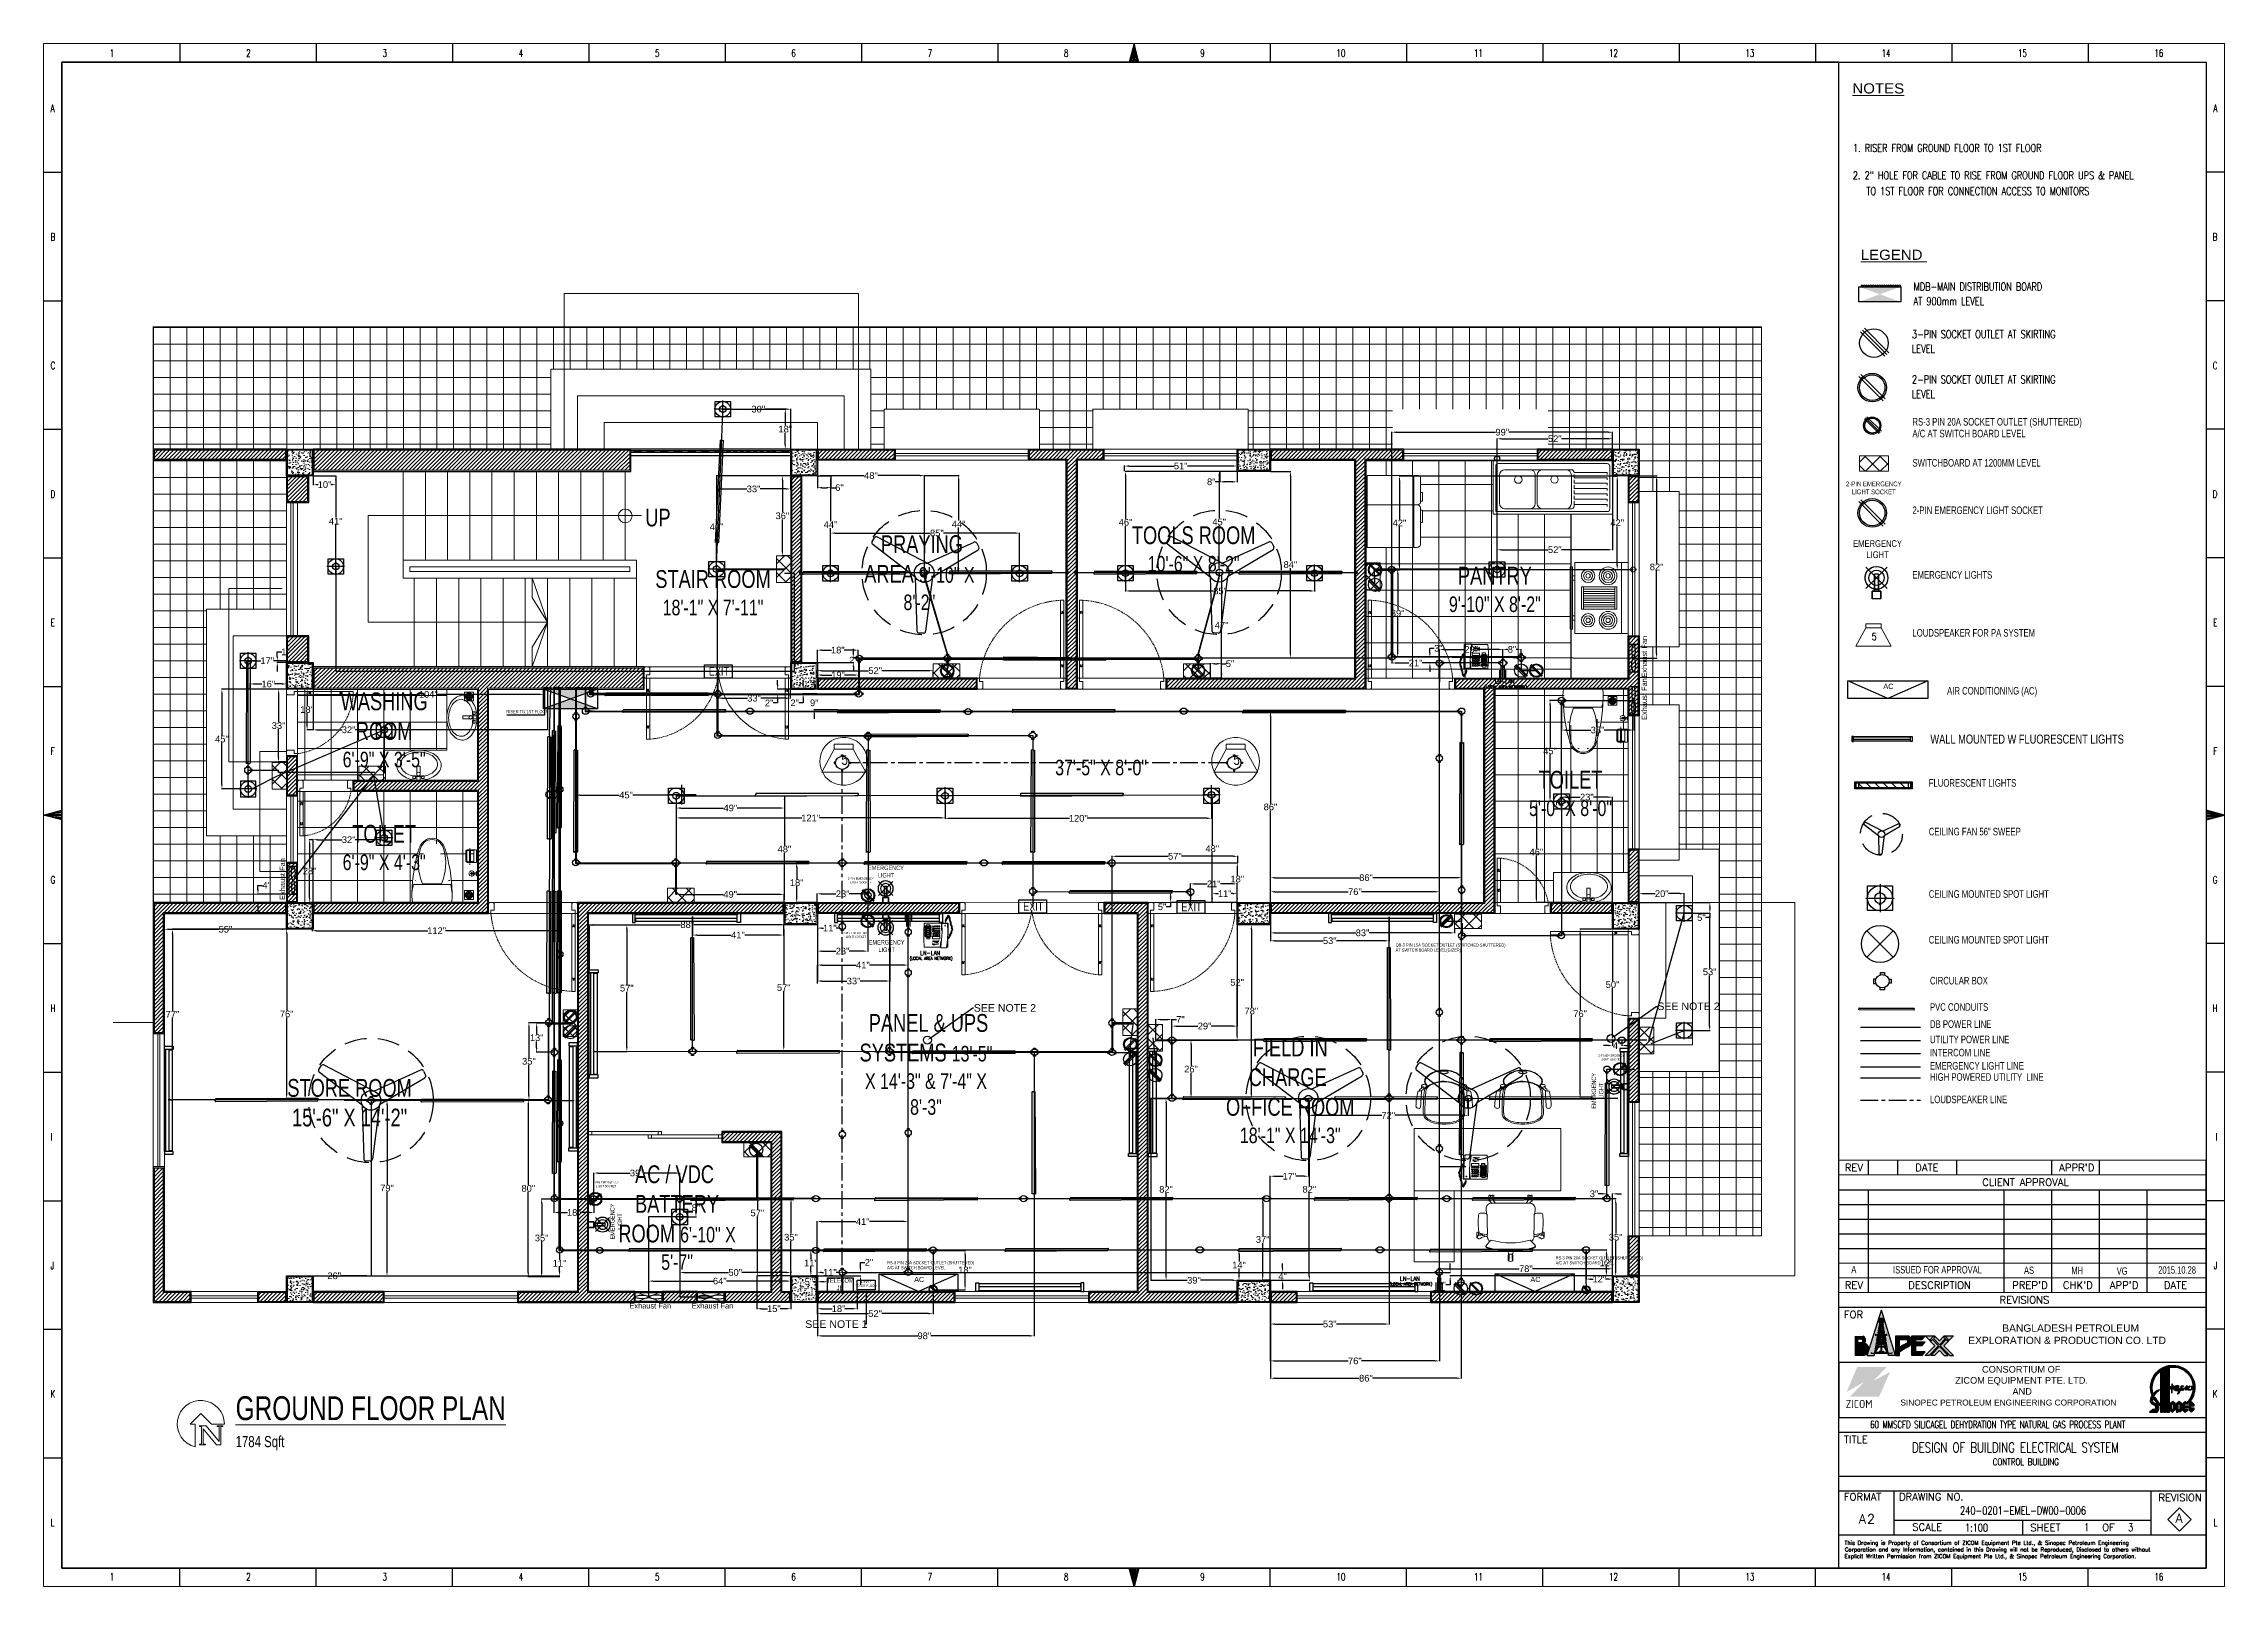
# Model space of a CAD drawing. Header units: inches. Extents: x 112 to 4169, y -2569 to 841.
# Drawn here: x 121 to 1103, y -1182 to -488 of the extents above; entities that cross this region are included whole.
import ezdxf
from ezdxf import colors
from ezdxf.entities.mleader import LeaderData, LeaderLine
from ezdxf.math import Vec2, Vec3

# ---------------------------------------------------------------- set-up
doc = ezdxf.new("R2010")
doc.units = ezdxf.units.IN
doc.header["$MEASUREMENT"] = 0
for name, pattern in [('Bathroom _ King & Twin$0$CENTER', [50.8, 31.75, -6.35, 6.35, -6.35]), ('CENTER', [2, 1.25, -0.25, 0.25, -0.25]), ('DASH', [0.35, 0.25, -0.1]), ('DASHED', [0.75, 0.5, -0.25])]:
    doc.linetypes.add(name, pattern=pattern)
doc.layers.get('Defpoints').update_dxf_attribs({"lineweight": 0})
for name, color, linetype in [('BORDER', 4, 'Continuous'), ('Cables', 7, 'Continuous'), ('Exhaust Fans', 7, 'Continuous'), ('HVAC', 44, 'Continuous'), ('Layer 1', 7, 'Continuous'), ('Lights', 7, 'Continuous'), ('Panels', 1, 'Continuous'), ('PVC Conduit and Circular Boxes', 7, 'Continuous'), ('Sockets', 7, 'Continuous'), ('TEG BORDER', 7, 'Continuous'), ('wall 05', 253, 'Continuous')]:
    doc.layers.add(name, color=color, linetype=linetype)
for name, color, linetype, lineweight in [('COLUMN', 1, 'Continuous', 25), ('dim', 6, 'Continuous', 15), ('DOOR', 115, 'Continuous', 15), ('E-CF-Ceiling-Fan', 42, 'Continuous', 30), ('E-LAN', 6, 'Continuous', 30), ('E-Legend', 7, 'Continuous', 30), ('E-MDB', 1, 'Continuous', 30), ('FLOOR TILE', 40, 'Continuous', 15), ('Glass', 5, 'Continuous', 9), ('HACTH', 8, 'Continuous', 9), ('I-WC----EXST', 7, 'Continuous', 15), ('I-WC----N', 7, 'Continuous', 15), ('ID-FURN', 7, 'Continuous', 15), ('MARKER', 171, 'Continuous', 15), ('ONDOCS', 7, 'Continuous', 0), ('Plaster Line', 254, 'Continuous', 15), ('Porch', 90, 'Continuous', 15), ('railing', 232, 'Continuous', 15), ('Stair', 86, 'Continuous', 18), ('Sunshed', 5, 'Continuous', 15), ('Switchboard', 30, 'Continuous', 13), ('Text', 252, 'Continuous', 15), ('Text-01', 253, 'Continuous', 15), ('WINDOW', 140, 'Continuous', 9)]:
    doc.layers.add(name, color=color, linetype=linetype, lineweight=lineweight)
doc.styles.add('1', font='isocp.shx')
doc.styles.add('HZTXT', font='simplexs.shx', dxfattribs={"width": 0.7, "bigfont": 'hztxt.shx'})
doc.styles.get("Standard").update_dxf_attribs({"font": 'arial.ttf'})
doc.styles.add('Swiss721', font='swisscl.ttf')
doc.styles.add('TAVE1', font='ROMANS.shx', dxfattribs={"width": 0.75})
doc.styles.add('TEG BORDER', font='txt_qlt.shx', dxfattribs={"width": 0.7, "bigfont": 'hztxt.shx'})
doc.styles.add('TIMES', font='ARIALN.TTF')
doc.styles.add('XREF-GROUND-A1$0$ATTR', font='romans.shx', dxfattribs={"width": 0.8, "height": 1.2})
doc.dimstyles.get("Standard").update_dxf_attribs({"dimtxt": 3, "dimasz": 2, "dimexe": 0.18, "dimexo": 0.0625, "dimgap": 0.09, "dimtad": 0, "dimtih": 1, "dimtoh": 1, "dimdec": 0, "dimzin": 0, "dimdsep": 46, "dimtxsty": 'Standard', "dimcen": 0.09, "dimclrd": 5, "dimadec": 0, "dimazin": 0, "dimtfac": 1, "dimtdec": 0, "dimtofl": 0, "dimtmove": 0, "dimatfit": 3, "dimfxl": 1, "dimtolj": 1, "dimtzin": 0, "dimarcsym": 0})
pattern_1 = [(50, (0, 0), (3.58630091, -0.313760675), [0.375, -4.125]), (355, (0, 0), (-0.69375667, 3.76096067), [0.3, -3.3]), (100.4514, (0.299, -0.026), (2.89254691, 3.44719771), [0.31870095, -3.50571056]), (46.1842, (0, 1), (5.33620524, -0.82759507), [0.5625, -6.1875]), (96.6356, (0.4447, 0.931), (4.67331353, 4.87058935), [0.47805144, -5.258565]), (351.1842, (0, 1), (4.67330973, 4.870593), [0.45, -4.95]), (21, (0.5, 0.75), (2.98453526, -2.01309445), [0.375, -4.125]), (326, (0.5, 0.75), (1.21657666, 3.62575023), [0.3, -3.3]), (71.4514, (0.7487, 0.5822), (4.20111314, 1.61265248), [0.31870095, -3.50571056]), (37.5, (0, 0), (0.060799277, 1.66446927), [0, -3.26, 0, -3.35, 0, -3.3125]), (7.5, (0, 0), (1.315347687, 1.97205856), [0, -1.91, 0, -3.185, 0, -1.2625]), (327.5, (-1.115, 0), (2.66911218, -0.112774359), [0, -1.25, 0, -3.9, 0, -5.175]), (317.5, (-1.615, 0), (2.915930847, 0.50052491), [0, -1.625, 0, -2.59, 0, -3.675])]
pattern_2 = [(90, (-140504.191, -172410.518), (-11.875, 3e-15), []), (180, (-140504.191, -172410.518), (-3e-15, -11.875), [])]
pattern_3 = [(45, (-121864.7342, -172383.6424), (-0.8838834765, 0.8838834765), [])]
pattern_4 = [(45, (-118628.9225, -173725.3368), (-0.8838834765, 0.8838834765), [])]
pattern_5 = [(45, (-121864.2342, -172383.6424), (-0.8838834765, 0.8838834765), [])]
pattern_6 = [(45, (258.5888, -1219.5595), (-3.093592, 3.093592), []), (135, (258.5888, -1219.5595), (-3.093592, -3.093592), [])]

msp = doc.modelspace()

# ---------------------------------------------------------------- texts
for p in [(842.64, -773.06), (842.6, -792.1), (229.45, -873.06)]:
    msp.add_text('Exhaust Fan', height=2.3967, rotation=90).set_placement(p)
for p in [(384.48, -1056.91), (412.48, -1056.91)]:
    msp.add_text('Exhaust Fan', height=2.3967).set_placement(p)
at = {"layer": 'E-LAN', "lineweight": 0, "style": 'TAVE1', "width": 0.75}
for s, height, p in [('LN-LAN', 1.951, (774.09, -775.74)), ('(LOCAL AREA NETWORK)', 1.3659, (769.36, -777.91)), ('(LOCAL AREA NETWORK)', 1.3659, (510.72, -900.03)), ('LN-LAN', 1.951, (515.45, -897.86)), ('(LOCAL AREA NETWORK)', 1.3659, (726.7, -1046.62)), ('LN-LAN', 1.951, (731.43, -1044.45))]:
    msp.add_text(s, height=height, dxfattribs=at).set_placement(p)
at = {"layer": 'E-Legend', "lineweight": 0, "style": 'TIMES', "width": 1.3}
for s, p in [('%%UNOTES', (935.1, -510.15)), ('%%ULEGEND ', (938.85, -585.02))]:
    msp.add_text(s, height=4.547, dxfattribs=at).set_placement(p)
at = {"layer": 'E-MDB', "color": 0, "lineweight": 0, "style": 'TAVE1', "width": 0.75}
for s, height, p in [('1. RISER FROM GROUND FLOOR TO 1ST FLOOR ', 3.5721, (935.38, -536.47)), ('2. 2" HOLE FOR CABLE TO RISE FROM GROUND FLOOR UPS & PANEL   ', 3.5721, (935.33, -548.77)), ('TO 1ST FLOOR FOR CONNECTION ACCESS TO MONITORS', 3.5721, (941.42, -555.89)), ('MDB-MAIN DISTRIBUTION BOARD', 3.5721, (962.69, -598.86)), ('AT 900mm LEVEL', 3.5721, (962.69, -605.44)), ('3-PIN SOCKET OUTLET AT SKIRTING', 3.5721, (961.94, -620.26)), ('LEVEL', 3.572, (961.94, -626.84)), ('2-PIN SOCKET OUTLET AT SKIRTING', 3.5721, (961.94, -640.64)), ('LEVEL', 3.572, (961.94, -647.23)), ('DESIGN OF BUILDING ELECTRICAL SYSTEM', 4.4651, (961.94, -1121.71)), ('CONTROL BUILDING', 3.1256, (998.29, -1127.5)), ('240-0201-EMEL-DW00-0006', 3.6168, (983.58, -1149.65)), ('1:100', 3.572, (985.85, -1157.34)), ('1', 3.57, (1039.45, -1157.17)), ('3', 3.57, (1059.25, -1157.18))]:
    msp.add_text(s, height=height, dxfattribs=at).set_placement(p)
at = {"layer": 'HVAC'}
for height, p in [(2.348, (949.05, -778.12)), (2.316, (512.71, -1045.03)), (2.316, (790.17, -1045.02))]:
    msp.add_text('AC', height=height, dxfattribs=at).set_placement(p)
at = {"layer": 'Sockets', "color": 0, "style": 'Swiss721'}
for s, height, p in [('RS-3 PIN 20A SOCKET OUTLET (SHUTTERED)', 3.3899, (962.16, -659.59)), ('A/C AT SWITCH BOARD LEVEL', 3.3899, (962.16, -664.89)), ('SWITCHBOARD AT 1200MM LEVEL', 3.3899, (962.16, -678.06)), ('2-PIN EMERGENCY LIGHT SOCKET', 3.3899, (962.16, -699.4)), ('EMERGENCY LIGHTS', 3.3899, (962.16, -728.47)), ('LOUDSPEAKER FOR PA SYSTEM', 3.3899, (962.16, -754.56)), ('AIR CONDITIONING (AC)', 3.3899, (977.75, -780.64)), ('WALL MOUNTED W FLUORESCENT LIGHTS ', 4.0678, (970.23, -802.73)), ('FLUORESCENT LIGHTS ', 3.3899, (969.52, -822.11)), ('CEILING FAN 56" SWEEP', 3.3899, (969.52, -844.01)), ('CEILING MOUNTED SPOT LIGHT', 3.3899, (969.52, -872.09)), ('CEILING MOUNTED SPOT LIGHT', 3.3899, (969.52, -892.68)), ('CIRCULAR BOX', 3.3899, (970.05, -911.09)), ('PVC CONDUITS', 3.3899, (970.05, -922.95)), ('DB POWER LINE', 3.3899, (970.05, -930.63)), ('UTILITY POWER LINE', 3.3899, (970.05, -937.54)), ('INTERCOM LINE', 3.3899, (970.05, -943.47)), ('EMERGENCY LIGHT LINE', 3.3899, (970.05, -949.4)), ('HIGH POWERED UTILITY  LINE', 3.3899, (970.05, -954.45)), ('LOUDSPEAKER LINE', 3.3899, (970.05, -964.53))]:
    msp.add_text(s, height=height, dxfattribs=at).set_placement(p)
at = {"layer": 'Sockets', "style": 'Swiss721'}
msp.add_text('RISER TO 1ST FLOOR', height=1.4315, dxfattribs=at).set_placement((329.13, -789.04))
at = {"layer": 'Sockets', "color": 30, "style": 'Swiss721'}
for s, p in [('QB-3 PIN 15A SOCKET OUTLET (SWITCHED SHUTTERED)', (729.47, -894.09)), ('AT SWITCH BOARD LEVEL(GIZER)', (729.47, -896.33))]:
    msp.add_text(s, height=1.4315, dxfattribs=at).set_placement(p)
at = {"layer": 'Sockets', "color": 3, "style": 'Swiss721'}
for s, p in [('A/C AT SWITCH BOARD LEVEL', (500.49, -1039.27)), ('RS-3 PIN 20A SOCKET OUTLET (SHUTTERED)', (500.49, -1037.03)), ('A/C AT SWITCH BOARD LEVEL', (801.5, -1037.09)), ('RS-3 PIN 20A SOCKET OUTLET (SHUTTERED)', (801.5, -1034.86))]:
    msp.add_text(s, height=1.4315, dxfattribs=at).set_placement(p)
at = {"layer": 'Text', "color": 4, "attachment_point": 2, "style": 'Swiss721'}
for s, insert, char_height, width in [('2-PIN EMERGENCY LIGHT SOCKET', (944.74, -684.78), 2.1528, 26.4402), ('EMERGENCY LIGHT ', (946.45, -711.18), 3.0139, 23.5954), ('EXIT ', (424.79, -768.21), 4, 31.3151), ('2-PIN EMERGENCY LIGHT SOCKET', (488.64, -862.96), 1, 12.2818), ('EMERGENCY LIGHT ', (500.02, -857.63), 2, 15.6576), ('EXIT ', (566.31, -873.96), 4, 31.3151), ('EXIT ', (637.56, -874.17), 4, 31.3151), ('2-PIN EMERGENCY LIGHT SOCKET', (486.56, -887.46), 1, 12.2818), ('EMERGENCY LIGHT ', (500.31, -891.14), 2, 15.6576), ('2-PIN EMERGENCY LIGHT SOCKET', (826.52, -942.6), 1, 12.2818), ('2-PIN EMERGENCY LIGHT SOCKET', (373.92, -999.67), 1, 12.2818)]:
    msp.add_mtext(s, dxfattribs=dict(at, insert=insert, char_height=char_height, width=width))
at = {"layer": 'Text', "char_height": 8, "attachment_point": 2, "style": 'Swiss721'}
for s, insert, width in [('UP', (397.33, -697), 12.7258), ('TOOLS ROOM {\\H0.875x;10\'-6" X 8\'-2"}', (638.52, -704.96), 62.6303), (' PRAYING AREA {\\H0.875x;9\'-10" X 8\'-2" }', (515.04, -708.97), 62.6303), ('STAIR ROOM \\H7.0000;18\'-1" X 7\'-11" ', (422.13, -724.65), 62.6303), ('PANTRY {\\H0.875x;9\'-10" X 8\'-2" }', (774.15, -723.16), 46.2251), ('WASHING ROOM \\P{\\H0.875x;6\'-9" X 3\'-5" }', (274.07, -779.7), 42.5244), ('{\\H0.875x;37\'-5" X 8\'-0" }', (596.85, -809.98), 59.105), ('TOILET \\P{\\H0.875x;5\'-0" X 8\'-0" }', (808.21, -814.97), 45.7744), ('TOILET \\P{\\H0.875x;6\'-9" X 4\'-3" }', (274.07, -839.3), 42.5244), (' PANEL & UPS SYSTEMS {\\H0.875x;13\'-5" X 14\'-3" & 7\'-4" X 8\'-3" }', (518.01, -924.42), 62.6303), ('FIELD IN CHARGE  OFFICE ROOM {\\H0.875x;18\'-1" X 14\'-3"}', (682.02, -935.51), 62.1303), ('STORE ROOM\\P15\'-6" X 14\'-2"', (258.5, -953.65), 62.6303)]:
    msp.add_mtext(s, dxfattribs=dict(at, insert=insert, width=width))
at = {"layer": 'Text', "color": 4, "char_height": 2, "width": 15.6576, "attachment_point": 2, "rotation": 90, "style": 'Swiss721'}
for insert in [(817.69, -958.99), (375.83, -1017.79)]:
    msp.add_mtext('EMERGENCY LIGHT ', dxfattribs=dict(at, insert=insert))
at = {"layer": 'Text', "color": 9, "insert": (405.94, -992.51), "char_height": 8, "width": 63.1303, "attachment_point": 2, "style": 'Swiss721'}
msp.add_mtext('AC / VDC  BATTERY ROOM {\\H0.875x;6\'-10" X 5\'-7"}', dxfattribs=at)
at = {"layer": 'Text', "color": 0, "insert": (479.31, -1043.37), "char_height": 2, "width": 15.6576, "attachment_point": 2, "style": 'Swiss721'}
msp.add_mtext('TELECOM \\PJB', dxfattribs=at)
at = {"layer": 'Text', "color": 1, "insert": (491.03, -1044.46), "char_height": 1.05, "width": 10.9603, "attachment_point": 2, "style": 'Swiss721'}
msp.add_mtext('RISER\\PTO 1ST FLOOR', dxfattribs=at)
at = {"layer": 'Text-01', "insert": (207.2, -1096.42), "char_height": 10.7333, "width": 176.7295, "attachment_point": 1, "style": 'Swiss721'}
msp.add_mtext('{\\LGROUND FLOOR PLAN\\H0.4658x;\\l  \\P1784 Sqft}', dxfattribs=at)

# ---------------------------------------------------------------- blocks, each defined once
blk = doc.blocks.new('A$C63C712C3')
at = {"ltscale": 2}
for p, q in [((40, 42), (34, 42)), ((40, 16), (34, 16)), ((1231, 42), (1237, 42)), ((1231, 16), (1237, 16))]:
    blk.add_line(p, q, dxfattribs=at)
for points in [[(35, 103), (0, 103), (0, 0), (35, 0)], [(35, 103), (1235, 103), (1235, 90), (35, 90)], [(40, 48), (1231, 48), (1231, 10), (40, 10)], [(1235, 103), (1271, 103), (1271, 0), (1235, 0)]]:
    blk.add_lwpolyline(points, close=True, dxfattribs=at)
blk = doc.blocks.new('C 12X12')
at = {"layer": 'HACTH'}
h = blk.add_hatch(dxfattribs=at)
h.set_pattern_fill('AR-CONC', color=256, scale=0.5, style=0)
h.set_pattern_definition(pattern_1)
h.paths.add_polyline_path([(88279, -6819.5), (88279, -6808.5), (88268, -6808.5), (88268, -6819.5)])
at = {"layer": 'COLUMN'}
blk.add_lwpolyline([(88267.5, -6808), (88279.5, -6808), (88279.5, -6820), (88267.5, -6820)], close=True, dxfattribs=at)
at = {"layer": 'Plaster Line'}
blk.add_lwpolyline([(88268, -6808.5), (88279, -6808.5), (88279, -6819.5), (88268, -6819.5)], close=True, dxfattribs=at)
blk = doc.blocks.new('C10X15')
at = {"layer": 'HACTH'}
h = blk.add_hatch(dxfattribs=at)
h.set_pattern_fill('AR-CONC', color=256, scale=0.5, style=0)
h.set_pattern_definition(pattern_1)
h.paths.add_polyline_path([(88231.5, -6817.5), (88231.5, -6808.5), (88217.5, -6808.5), (88217.5, -6817.5)])
at = {"layer": 'COLUMN'}
blk.add_lwpolyline([(88217, -6808), (88232, -6808), (88232, -6818), (88217, -6818)], close=True, dxfattribs=at)
at = {"layer": 'Plaster Line'}
blk.add_lwpolyline([(88217.5, -6808.5), (88231.5, -6808.5), (88231.5, -6817.5), (88217.5, -6817.5)], close=True, dxfattribs=at)
blk = doc.blocks.new('XREF-GROUND-A1$0$Oven-P-01')
for p, q in [((0, 525), (800, 525)), ((275, 450), (525, 450)), ((300, 100), (300, 450)), ((325, 450), (325, 100)), ((350, 100), (350, 450)), ((375, 450), (375, 100)), ((400, 100), (400, 450)), ((425, 450), (425, 100)), ((450, 100), (450, 450)), ((475, 450), (475, 100)), ((500, 100), (500, 450)), ((150, 0), (150, -25)), ((200, -25), (200, 0)), ((525, 100), (275, 100)), ((600, -25), (600, 0)), ((650, 0), (650, -25))]:
    blk.add_line(p, q)
for points in [[(0, 0), (0, 600), (800, 600), (800, 0)], [(275, 75), (275, 475), (525, 475), (525, 75)], [(50, -50), (50, -25), (750, -25), (750, -50)]]:
    blk.add_lwpolyline(points, close=True)
for centre, radius in [((150, 375), 100), ((150, 375), 75), ((150, 375), 50), ((150, 375), 25), ((650, 375), 100), ((650, 375), 75), ((650, 375), 50), ((650, 375), 25), ((150, 150), 75), ((150, 150), 50), ((150, 150), 25), ((650, 150), 75), ((650, 150), 50), ((650, 150), 25)]:
    blk.add_circle(centre, radius)
at = {"style": 'XREF-GROUND-A1$0$ATTR', "width": 0.8, "flags": 9}
blk.add_attdef('ESTCODE', (0, 600), '', height=0.2, dxfattribs=at)
blk = doc.blocks.new('XREF-GROUND-A1$0$Sink-Basin-P-03')
for p, q in [((95, 600), (95, 0)), ((1440, 600), (95, 600)), ((125, 540), (125, 30)), ((1380, 570), (155, 570)), ((977, 501), (228, 501)), ((1410, 540), (1410, 60)), ((1440, 600), (1440, 0)), ((168, 441), (168, 122)), ((570, 441), (570, 122)), ((592, 441), (592, 122)), ((977, 441), (977, 122)), ((1380, 471), (1007, 471)), ((1007, 447), (1007, 411)), ((1380, 411), (1007, 411)), ((1007, 387), (1007, 351)), ((1380, 351), (1007, 351)), ((1007, 327), (1007, 291)), ((1380, 291), (1007, 291)), ((1007, 267), (1007, 231)), ((1380, 471), (1380, 447)), ((1380, 411), (1380, 387)), ((1380, 351), (1380, 327)), ((1380, 291), (1380, 267)), ((95, 0), (1440, 0)), ((125, 30), (1380, 30)), ((228, 62), (977, 62)), ((1380, 231), (1007, 231)), ((1007, 207), (1007, 171)), ((1380, 171), (1007, 171)), ((1007, 147), (1007, 111)), ((1380, 111), (1007, 111)), ((1007, 110), (1007, 92)), ((1380, 231), (1380, 207)), ((1380, 171), (1380, 147)), ((1380, 111), (1380, 87))]:
    blk.add_line(p, q)
for centre, radius in [((379, 391), 42.6), ((788, 391), 41.5)]:
    blk.add_circle(centre, radius)
for centre, radius, start, end in [((155, 540), 30, 90, 180), ((228, 441), 60, 90, 180), ((510, 441), 60, 0, 90), ((652, 441), 60, 90, 180), ((917, 441), 60, 0, 90), ((977, 471), 30, 0, 90), ((1380, 540), 30, 0, 90), ((228, 122), 60, 180, 270), ((510, 122), 60, 270, 0), ((652, 122), 60, 180, 270), ((917, 122), 60, 270, 0), ((977, 92), 30, 270, 0), ((1380, 60), 30, 270, 0)]:
    blk.add_arc(centre, radius, start, end)
blk = doc.blocks.new('XREF-GROUND-A1$0$Refrigrator-P-02')
for p, q in [((600, 0), (0, 0)), ((0, 0), (0, -515)), ((600, -515), (600, 0)), ((0, -515), (600, -515)), ((0, -525), (600, -525)), ((0, -525), (0, -560)), ((10, -515), (10, -525)), ((40, -600), (560, -600)), ((75, -600), (75, -625)), ((75, -625), (200, -625)), ((200, -625), (250, -625)), ((250, -625), (250, -600)), ((590, -515), (590, -525)), ((600, -560), (600, -525))]:
    blk.add_line(p, q)
for centre, start, end in [((40, -560), 180, 270), ((560, -560), 270, 0)]:
    blk.add_arc(centre, 40, start, end)
blk = doc.blocks.new('$plan$00000388')
for p, q in [((-212, 108), (-212, -108)), ((-202, -210), (-202, 210)), ((0, -221), (0, 221))]:
    blk.add_line(p, q)
blk.add_lwpolyline([(-202, -210), (-152, -221), (-102, -226), (-50, -226), (0, -221)])
for centre, radius, start, end in [((-595, 0), 129, 159.5476, 200.4524), ((-562, -12), 164, 107.2477, 159.5476), ((-580, 0), 129, 136.8543, 223.1457), ((-556, -23), 163, 104.7786, 136.8543), ((-71, -1597), 1823, 91.2224, 107.2477), ((-443, -448), 602, 67.3737, 104.7786), ((-76, -236), 463, 97.7399, 105.822), ((-76, -236), 463, 80.5377, 97.7399), ((-562, 12), 164, 200.4524, 252.7523), ((-556, 23), 163, 223.1457, 255.2214), ((-71, 1597), 1823, 252.7523, 268.7776), ((-443, 448), 602, 255.2214, 292.6263)]:
    blk.add_arc(centre, radius, start, end)
blk = doc.blocks.new('h')
at = {"layer": 'I-WC----N', "color": 252, "linetype": 'CENTER', "ltscale": 0.2}
for p, q in [((544281, -25820), (544314, -25820)), ((544297, -25837), (544297, -25801))]:
    blk.add_line(p, q, dxfattribs=at)
at = {"layer": 'I-WC----N'}
blk.add_lwpolyline([(544273, -25760), (544321, -25760), (544321, -25765), (544273, -25765)], close=True, dxfattribs=at)
blk.add_lwpolyline([(544289, -25814), (544289, -25765), (544305, -25765), (544305, -25814)], dxfattribs=at)
at = {"layer": 'I-WC----N', "linetype": 'DASH', "ltscale": 5}
blk.add_circle((544297, -25820), 30, dxfattribs=at)
at = {"layer": 'I-WC----N'}
for radius in [10, 5]:
    blk.add_circle((544297, -25820), radius, dxfattribs=at)
blk = doc.blocks.new('typical king$0$5767 PAPER HOLDER')
at = {"color": 0, "linetype": 'CENTER', "lineweight": -2, "ltscale": 0.5}
blk.add_line((80, 98), (80, -92), dxfattribs=at)
at = {"color": 0, "linetype": 'DASHED', "lineweight": -2, "ltscale": 10, "flags": 128}
for points in [[(5, 52), (0, 52), (0, -52), (5, -52)], [(97, 72), (5, 72), (5, -72), (100, -72)]]:
    blk.add_lwpolyline(points, dxfattribs=at)
at = {"color": 0, "linetype": 'DASHED', "lineweight": -2, "ltscale": 10}
blk.add_lwpolyline([(100, -62), (35, -62), (35, 62), (97, 62)], dxfattribs=at)
blk.add_lwpolyline([(75, -72), (85, -72), (85, 72), (75, 72)], close=True, dxfattribs=at)
at = {"color": 0, "linetype": 'ByBlock', "lineweight": -2, "flags": 128}
blk.add_lwpolyline([(100, -72), (115, -72), (115, 72), (100, 72)], dxfattribs=at)
at = {"color": 0, "linetype": 'ByBlock', "lineweight": -2}
blk.add_lwpolyline([(100, 62), (125, 62), (125, -62), (100, -62)], dxfattribs=at)
blk = doc.blocks.new('floor drain 01')
at = {"color": 0}
blk.add_lwpolyline([(-10, -10), (90, -10), (90, 90), (-10, 90)], close=True, dxfattribs=at)
for points in [[(2, 47, 0.191053), (7, 42, 0.194336), (16, 42, -0.272606), (25, 41, 1.040732), (27, 44, 0.091346), (26, 45, 0.160783), (17, 46, -0.323658), (9, 51, 0.91079)], [(6, 23, 0.191053), (12, 23, 0.194336), (19, 28, -0.272606), (27, 32, 1.040732), (27, 36, 0.091346), (26, 36, 0.160783), (18, 32, -0.323658), (9, 31, 0.91079)], [(14, 68, 0.191053), (15, 61, 0.194336), (22, 56, -0.272606), (29, 50, 1.040732), (32, 51, 0.091346), (32, 53, 0.160783), (25, 59, -0.323658), (22, 67, 0.91079)], [(22, 6, 0.191053), (28, 10, 0.194336), (31, 18, -0.272606), (34, 26, 1.040732), (32, 29, 0.091346), (31, 28, 0.160783), (27, 20, -0.323658), (20, 14, 0.91079)], [(35, 78, 0.191053), (32, 72, 0.194336), (35, 63, -0.272606), (37, 55, 1.040732), (40, 53, 0.091346), (41, 55, 0.160783), (39, 64, -0.323658), (41, 72, 0.91079)], [(45, 2, 0.191053), (48, 8, 0.194336), (45, 17, -0.272606), (43, 25, 1.040732), (40, 27, 0.091346), (39, 25, 0.160783), (41, 16, -0.323658), (39, 8, 0.91079)], [(58, 74, 0.191053), (52, 70, 0.194336), (49, 62, -0.272606), (46, 54, 1.040732), (48, 51, 0.091346), (49, 52, 0.160783), (53, 60, -0.323658), (60, 66, 0.91079)], [(66, 12, 0.191053), (65, 19, 0.194336), (58, 24, -0.272606), (51, 30, 1.040732), (48, 29, 0.091346), (48, 27, 0.160783), (55, 21, -0.323658), (58, 13, 0.91079)], [(74, 57, 0.191053), (68, 57, 0.194336), (61, 52, -0.272606), (53, 48, 1.040732), (53, 44, 0.091346), (54, 44, 0.160783), (62, 48, -0.323658), (71, 49, 0.91079)], [(78, 33, 0.191053), (73, 38, 0.194336), (64, 38, -0.272606), (55, 39, 1.040732), (53, 36, 0.091346), (54, 35, 0.160783), (63, 34, -0.323658), (71, 29, 0.91079)]]:
    blk.add_lwpolyline(points, format="xyb", close=True, dxfattribs=at)
for centre, radius in [((40, 40), 41.7), ((32, 45), 1.83), ((33, 34), 1.83), ((42, 49), 1.83), ((43, 31), 1.83), ((50, 41), 1.83)]:
    blk.add_circle(centre, radius, dxfattribs=at)
blk = doc.blocks.new('A$C755F672F')
at = {"layer": 'Defpoints'}
for points in [[(0.25, 0), (0.25, -0.25), (0, -0.25), (0, 0)], [(5, 0), (5, -0.25), (4.75, -0.25), (4.75, 0)], [(0.25, -24.75), (0.25, -25), (0, -25), (0, -24.75)], [(5, -24.75), (5, -25), (4.75, -25), (4.75, -24.75)]]:
    blk.add_lwpolyline(points, close=True, dxfattribs=at)
at = {"layer": 'DOOR'}
for points in [[(5, -1), (3.5, -1), (3.5, -2.5), (0.25, -2.5), (0.25, -2.25), (0, -2.25), (0, -0.25), (0.25, -0.25), (0.25, 0), (4.75, 0), (4.75, -0.25), (5, -0.25), (5, -1)], [(10, -1.75), (10, -2), (11, -2), (11, -2.5), (5, -2.5), (5, -1), (11, -1), (11, -1.5), (10, -1.5), (10, -1.75), (10, -1.5), (11, -1.5), (11, -1), (19, -1), (19, -1.5), (20, -1.5), (20, -2), (19, -2), (19, -2.5), (11, -2.5), (25, -2.5), (25, -1), (19, -1)], [(5, -24), (3.5, -24), (3.5, -22.5), (0.25, -22.5), (0.25, -22.75), (0, -22.75), (0, -24.75), (0.25, -24.75), (0.25, -25), (4.75, -25), (4.75, -24.75), (5, -24.75), (5, -24)]]:
    blk.add_lwpolyline(points, dxfattribs=at)
at = {"layer": 'DOOR', "linetype": 'DASHED', "lineweight": 0}
blk.add_arc((1.01, -0.23), 24.1, 279.53518, 354.60488, dxfattribs=at)
at = {"layer": 'HACTH', "lineweight": 0, "ltscale": 10}
for p, q in [((0, -2.25), (0, -22.75)), ((5, -1.5), (5, -24))]:
    blk.add_line(p, q, dxfattribs=at)
blk = doc.blocks.new('A$C67890D36')
at = {"layer": 'Defpoints'}
for points in [[(0.25, 0), (0.25, -0.25), (0, -0.25), (0, 0)], [(5, 0), (5, -0.25), (4.75, -0.25), (4.75, 0)], [(0.25, -29.75), (0.25, -30), (0, -30), (0, -29.75)], [(5, -29.75), (5, -30), (4.75, -30), (4.75, -29.75)]]:
    blk.add_lwpolyline(points, close=True, dxfattribs=at)
at = {"layer": 'DOOR'}
for points in [[(5, -1), (3.5, -1), (3.5, -2.5), (0.25, -2.5), (0.25, -2.25), (0, -2.25), (0, -0.25), (0.25, -0.25), (0.25, 0), (4.75, 0), (4.75, -0.25), (5, -0.25), (5, -1)], [(10, -1.75), (10, -2), (11, -2), (11, -2.5), (5, -2.5), (5, -1), (11, -1), (11, -1.5), (10, -1.5), (10, -1.75), (10, -1.5), (11, -1.5), (11, -1), (24, -1), (24, -1.5), (25, -1.5), (25, -2), (24, -2), (24, -2.5), (11, -2.5), (30, -2.5), (30, -1), (24, -1)], [(5, -29), (3.5, -29), (3.5, -27.5), (0.25, -27.5), (0.25, -27.75), (0, -27.75), (0, -29.75), (0.25, -29.75), (0.25, -30), (4.75, -30), (4.75, -29.75), (5, -29.75), (5, -29)]]:
    blk.add_lwpolyline(points, dxfattribs=at)
at = {"layer": 'DOOR', "linetype": 'DASHED', "lineweight": 0}
blk.add_arc((1.16, -0.33), 28.92, 277.63198, 355.70469, dxfattribs=at)
at = {"layer": 'HACTH', "lineweight": 0, "ltscale": 10}
for p, q in [((0, -2.25), (0, -27.75)), ((5, -1.5), (5, -29))]:
    blk.add_line(p, q, dxfattribs=at)
blk = doc.blocks.new('ch-1')
at = {"layer": 'ID-FURN', "color": 252}
for p, q in [((59, 251), (108, 249)), ((104, 264), (103, 306)), ((316, 240), (344, 239)), ((334, 275), (336, 266)), ((-8, 198), (0, 193)), ((0, 196), (0, -196)), ((59, -250), (108, -248)), ((103, -306), (104, -264)), ((316, -239), (344, -238)), ((334, -275), (336, -265))]:
    blk.add_line(p, q, dxfattribs=at)
at = {"layer": 'ID-FURN', "color": 252, "lineweight": 13}
for p, q in [((300, 345), (297, 341)), ((297, 341), (297, 331)), ((297, 331), (298, 330)), ((298, 330), (328, 330)), ((298, 329), (298, 324)), ((298, 329), (328, 329)), ((353, 345), (300, 345)), ((309, 312), (327, 312)), ((309, 311), (327, 311)), ((322, 297), (316, 297)), ((326, 307), (321, 294)), ((353, 298), (339, 255)), ((353, 297), (352, 297)), ((357, 341), (353, 345)), ((357, 301), (353, 297)), ((357, 341), (357, 336)), ((357, 301), (357, 305)), ((-76, 222), (-80, 218)), ((-80, 218), (-80, 208)), ((-80, 208), (-79, 207)), ((-80, 188), (-79, 189)), ((-80, 178), (-80, 188)), ((-76, 174), (-80, 178)), ((-79, 207), (-48, 207)), ((-79, 206), (-79, 190)), ((-79, 206), (-49, 206)), ((-79, 190), (-49, 190)), ((-79, 189), (-48, 189)), ((-23, 222), (-76, 222)), ((-23, 174), (-76, 174)), ((-25, 175), (0, 157)), ((-20, 218), (-23, 222)), ((-20, 218), (-20, 213)), ((559, 15), (521, 15)), ((533, 24), (530, 21)), ((530, 21), (530, 15)), ((586, 24), (533, 24)), ((590, 21), (586, 24)), ((590, 21), (590, 16)), ((-76, -174), (-80, -177)), ((-80, -177), (-80, -187)), ((-80, -187), (-79, -188)), ((-80, -208), (-79, -207)), ((-80, -218), (-80, -208)), ((-76, -221), (-80, -218)), ((-79, -188), (-48, -188)), ((-79, -189), (-49, -189)), ((-79, -206), (-79, -189)), ((-79, -206), (-49, -206)), ((-79, -207), (-48, -207)), ((-23, -174), (-76, -174)), ((-23, -221), (-76, -221)), ((-25, -175), (0, -157)), ((-20, -218), (-23, -221)), ((-20, -218), (-20, -213)), ((-8, -198), (0, -192)), ((559, -14), (521, -14)), ((530, -20), (530, -14)), ((533, -23), (530, -20)), ((586, -23), (533, -23)), ((590, -20), (586, -23)), ((590, -20), (590, -15)), ((297, -331), (298, -329)), ((297, -340), (297, -331)), ((300, -344), (297, -340)), ((298, -328), (298, -324)), ((298, -328), (328, -328)), ((298, -329), (328, -329)), ((353, -344), (300, -344)), ((309, -311), (327, -311)), ((309, -312), (327, -312)), ((322, -296), (316, -296)), ((326, -307), (321, -293)), ((353, -298), (339, -254)), ((353, -296), (352, -296)), ((357, -300), (353, -296)), ((357, -340), (353, -344)), ((357, -300), (357, -305)), ((357, -340), (357, -336))]:
    blk.add_line(p, q, dxfattribs=at)
at = {"layer": 'ID-FURN', "color": 252}
for points in [[(321, 252), (309, 310)], [(321, -252), (309, -310)]]:
    blk.add_lwpolyline(points, dxfattribs=at)
at = {"layer": 'ID-FURN', "color": 252, "lineweight": 13}
blk.add_lwpolyline([(495, -26), (521, -22), (521, 22), (495, 26)], dxfattribs=at)
at = {"layer": 'ID-FURN', "color": 252}
for centre, radius, start, end in [((57, 194), 57, 87.5809, 177.8265), ((123, 309), 20.1, 95.0446, 186.0128), ((126, 262), 22.2, 175.0498, 270.9397), ((194, -511), 843, 83.3556, 94.9128), ((147, -5275), 5515, 88.3219, 90.2152), ((290, 307), 19.6, 11.3923, 86.0755), ((309, 250), 12.1, 267.6468, 9.6188), ((303, 268), 31.9, 13.7582, 74.5871), ((110, 210), 234, 7.127, 13.7582), ((342, 179), 59.8, 36.272, 87.3972), ((597, 1), 297, 122.0525, 136.7624), ((445, 244), 11.1, 21.1039, 124.6268), ((439, 242), 11.1, 21.1039, 91.3806), ((-306, 0), 794, 341.9963, 18.0037), ((-306, 0), 801, 341.9963, 18.0037), ((392, 194), 15.3, 136.9683, 155.6038), ((-286, 0), 693, 343.2048, 16.7952), ((57, -193), 57, 182.1735, 272.4191), ((342, -179), 59.8, 272.6028, 324.0692), ((392, -194), 15.3, 204.3962, 223.0317), ((597, -1), 297, 223.2376, 237.9475), ((123, -308), 20.1, 173.9872, 264.9554), ((126, -262), 22.2, 89.0603, 184.9502), ((194, 511), 843, 265.0872, 276.6444), ((147, 5275), 5515, 269.7848, 271.6781), ((290, -306), 19.6, 273.9245, 348.6077), ((309, -249), 12.1, 350.3812, 92.3532), ((303, -267), 31.9, 285.413, 346.2418), ((110, -210), 234, 346.2418, 352.873), ((439, -241), 11.1, 268.6194, 338.8961), ((445, -243), 11.1, 235.3732, 338.8961)]:
    blk.add_arc(centre, radius, start, end, dxfattribs=at)
at = {"layer": 'ID-FURN', "color": 252, "lineweight": 13}
for centre, radius, start, end in [((345, 321), 19.1, 310.5325, 193.4675), ((307, 313), 20, 342.2096, 8.7154), ((372, 292), 20, 135.2846, 161.7905), ((-32, 198), 19.1, 22.5325, 265.4675), ((-36, 159), 20, 54.2096, 80.7154), ((4, 215), 20, 207.2846, 233.7904), ((559, 35), 20, 270.2096, 296.7154), ((578, 0), 19.1, 238.5325, 121.4675), ((-32, -198), 19.1, 94.5325, 337.4675), ((-36, -159), 20, 279.2846, 305.7904), ((4, -214), 20, 126.2096, 152.7154), ((559, -34), 20, 63.2846, 89.7905), ((345, -320), 19.1, 166.5325, 49.4675), ((307, -313), 20, 351.2846, 17.7904), ((372, -292), 20, 198.2096, 224.7154)]:
    blk.add_arc(centre, radius, start, end, dxfattribs=at)
blk = doc.blocks.new("VISITOR'S CHAIR")
at = {"layer": 'ID-FURN'}
for p, q in [((-284, 373), (-275, 372)), ((-261, 241), (-256, 371)), ((-253, 410), (-253, 430)), ((-246, 415), (-252, 405)), ((-251, 378), (-240, 386)), ((-238, 446), (-237, 446)), ((-234, 392), (-226, 404)), ((-209, 412), (-220, 402)), ((-220, 402), (-216, 392)), ((-216, 125), (-213, 288)), ((-213, 288), (-206, 356)), ((-195, 429), (-209, 412)), ((-206, 445), (-200, 438)), ((-200, 438), (-204, 436)), ((-194, 437), (-202, 449)), ((-159, 444), (-196, 428)), ((194, 437), (202, 449)), ((194, 429), (209, 412)), ((206, 445), (200, 438)), ((200, 438), (204, 436)), ((206, 355), (211, 307)), ((209, 412), (220, 402)), ((211, 307), (215, 126)), ((220, 402), (216, 392)), ((233, 392), (226, 404)), ((227, 334), (233, 128)), ((251, 378), (240, 386)), ((246, 415), (252, 405)), ((252, 410), (252, 430)), ((260, 241), (256, 371)), ((287, 373), (278, 372)), ((-264, 191), (-263, 232)), ((-263, 232), (-261, 241)), ((-234, 128), (-234, 150)), ((262, 232), (260, 241)), ((264, 191), (262, 232))]:
    blk.add_line(p, q, dxfattribs=at)
for centre, major_axis, ratio, start_param, end_param in [((-162, 483), (40.7, 40.7), 1, 1.641382, 2.3562), ((-162, 483), (-37, 37), 1, 0.070585, 0.785404), ((-31, 377), (160, 160), 1, 1.106098, 1.669765), ((-31, 377), (156, 156), 1, 1.106098, 1.669765), ((-26, 384), (156, 156), 1, 1.024131, 1.139863), ((-26, 384), (-153, 153), 1, -0.546665, -0.430933), ((0, 280), (233, 233), 1, 0.786111, 1.024131), ((0, 280), (-229, 229), 1, -0.784686, -0.546665), ((-42, 582), (-3.34, 3.34), 1, -0.185935, 0.785398), ((-42, 582), (3.34, 3.34), 1, 2.356194, 3.327527), ((-22, 553), (28, 28), 1, 1.306571, 1.384862), ((-22, 610), (-28, 28), 1, 1.756731, 2.080357), ((0, 359), (-164, 164), 1, -0.967168, -0.603629), ((-9, 657), (-62.5, 62.5), 1, 2.080357, 2.239483), ((0, 732), (-116, 116), 1, 2.239483, 2.356194), ((0, 280), (233, 233), 1, 0.546665, 0.784686), ((0, 280), (-229, 229), 1, -1.024131, -0.786111), ((0, 732), (-116, 116), 1, 2.356194, 2.472906), ((9, 657), (62.5, 62.5), 1, 4.043702, 4.202828), ((22, 610), (28, 28), 1, 4.202828, 4.526454), ((22, 553), (-28, 28), 1, -1.384862, -1.299686), ((42, 582), (3.34, 3.34), 1, 5.497787, 6.46912), ((42, 582), (-3.34, 3.34), 1, 2.955658, 3.926991), ((25, 384), (-153, 153), 1, -1.139863, -1.024131), ((25, 384), (-156, 156), 1, -1.139863, -1.024131), ((28, 375), (159, 159), 1, 6.197379, 6.741162), ((28, 375), (-162, 162), 1, 4.626582, 5.170366), ((85, 416), (109, 109), 1, 6.212612, 6.231759), ((162, 483), (37, 37), 1, 5.497793, 6.212612), ((85, 416), (113, 113), 1, 6.212612, 6.231759), ((162, 483), (-40.7, 40.7), 1, 3.926985, 4.641803), ((603, 170), (-651, 651), 1, 0.573881, 0.750879), ((-285, 360), (-8.76, 8.76), 1, -0.863376, 0.564498), ((-246, 374), (-29, 9), 0.940619, -0.371164, 0.371164), ((-268, 332), (2.3, 41.2), 0.843481, -0.27588, 0.27588), ((-208, 326), (-64, 64), 1, -0.27183, -0.033972), ((-243, 367), (9.99, 9.99), 1, 1.377732, 2.024937), ((-236, 430), (11.7, 11.7), 1, 0.895345, 2.346242), ((-237, 411), (11.5, 11.5), 1, 2.359032, 2.700427), ((-236, 410), (-8.33, 8.33), 1, 3.308932, 6.927895), ((-249, 401), (12.4, 12.4), 1, 4.437336, 4.934607), ((-232, 600), (-108, 108), 1, 2.322741, 2.51101), ((1966, 159), (1556, 1556), 1, 2.276461, 2.36002), ((-237, 418), (-16.4, 16.4), 1, 2.597956, 3.176359), ((17, 317), (173, 173), 1, 2.044581, 2.285039), ((-162, 483), (40.7, 40.7), 1, 2.3562, 3.058022), ((-118, 356), (-74.2, 74.2), 1, 0.158797, 0.434217), ((-162, 483), (37, 37), 1, 2.3562, 3.058022), ((4, 124), (254, 254), 1, 0.795932, 1.416989), ((45, 326), (-179, 179), 1, 0.550308, 0.670712), ((-122, 361), (-58.3, 58.3), 1, -0.121154, 0.49051), ((-199, 433), (4.34, 4.34), 1, 4.766338, 6.168083), ((-51, 268), (141, 141), 1, 1.029343, 1.444292), ((0, 118), (253, 253), 1, 0.505105, 1.065692), ((-2, 130), (-249, 249), 1, -1.424708, -0.790588), ((51, 268), (141, 141), 1, 0.126504, 0.541453), ((122, 361), (-58.3, 58.3), 1, 4.221879, 4.833543), ((199, 433), (4.34, 4.34), 1, 1.685898, 3.087644), ((-46, 326), (-179, 179), 1, 4.041677, 4.162081), ((162, 483), (-37, 37), 1, 3.225371, 3.926997), ((117, 356), (74.2, 74.2), 1, 5.848968, 6.124388), ((162, 483), (40.7, 40.7), 1, 4.795959, 5.497781), ((233, 611), (116, 116), 1, 3.774404, 3.956147), ((-18, 317), (173, 173), 1, 5.568943, 5.8094), ((237, 418), (-16.4, 16.4), 1, 1.53603, 2.114433), ((236, 410), (8.33, 8.33), 1, 5.638476, 9.257439), ((248, 401), (-12.4, 12.4), 1, 1.348578, 1.845849), ((236, 430), (-11.7, 11.7), 1, 3.936943, 5.38784), ((236, 411), (-11.5, 11.5), 1, 3.582758, 3.924153), ((243, 367), (9.99, 9.99), 1, 5.829045, 6.47625), ((207, 326), (64, 64), 1, 0.033972, 0.27183), ((269, 332), (-29.2, 29.2), 1, -1.014167, -0.462408), ((248, 370), (21.5, 21.5), 1, 5.582202, 6.32453), ((288, 360), (8.76, 8.76), 1, 5.718688, 7.146561), ((-600, 170), (-651, 651), 1, 3.96151, 4.138508), ((-297, 202), (13.6, 13.6), 1, 2.322194, 3.388756), ((-281, 229), (36.4, 36.4), 1, 3.399296, 4.068112), ((-277, 191), (-9.06, 9.06), 1, 2.406079, 3.903189), ((-110, 135), (87.7, 87.7), 1, 2.416541, 2.868914), ((-133, 135), (-73.8, 73.8), 1, 1.404983, 1.497112), ((-119, 126), (68.4, 68.4), 1, 2.356783, 2.833835), ((-90, 184), (-120, 120), 1, 1.547695, 1.947381), ((-169, 107), (-31.3, 31.3), 1, 1.42524, 1.547695), ((-90, 184), (109, 109), 1, 3.118491, 3.518177), ((-36, 307), (-215, 215), 1, 1.947381, 2.1796), ((-36, 307), (205, 205), 1, 3.518177, 3.750397), ((-1, 504), (-356, 356), 1, 2.1796, 2.358034), ((-1, 504), (-346, 346), 1, 2.1796, 2.358034), ((-1, 504), (346, 346), 1, 3.92883, 4.107264), ((-1, 504), (-356, 356), 1, 2.358034, 2.536468), ((35, 307), (-205, 205), 1, 2.536468, 2.768687), ((35, 307), (-215, 215), 1, 2.536468, 2.768687), ((89, 184), (109, 109), 1, 4.339484, 4.739169), ((89, 184), (120, 120), 1, 4.339484, 4.739169), ((169, 108), (31.3, 31.3), 1, 4.739169, 4.873442), ((118, 126), (68.4, 68.4), 1, 5.032166, 5.498375), ((137, 132), (-69.9, 69.9), 1, 3.217039, 3.320838), ((110, 135), (-87, 87), 1, 3.422629, 3.866448), ((276, 191), (-9.06, 9.06), 1, 0.8092, 2.30631), ((284, 229), (-36.4, 36.4), 1, 2.215073, 2.88389), ((300, 202), (-13.6, 13.6), 1, 2.89443, 3.960991)]:
    blk.add_ellipse(centre, major_axis=major_axis, ratio=ratio, start_param=start_param, end_param=end_param, dxfattribs=at)
blk = doc.blocks.new('HANDWASH-02-PLAN')
at = {"layer": 'I-WC----N', "color": 2}
for points in [[(5, 0, 0.068513), (104, 14, 0.080648), (182, 50, 0.107051), (242, 112, 0.160603), (255, 169, 0.138041), (238, 230, 0.107051), (182, 289, 0.080648), (104, 325, 0.068513), (5, 339, 0.068513), (-94, 325, 0.080648), (-172, 289, 0.107051), (-228, 230, 0.138041), (-245, 169, 0.138041), (-228, 108, 0.107051), (-172, 50, 0.080648), (-94, 14, 0.068513)], [(5, 42, 0.067522), (88, 53, 0.079863), (152, 82, 0.107115), (202, 134, 0.162551), (213, 180, 0.139778), (199, 230, 0.107115), (152, 278, 0.079863), (88, 307, 0.067522), (5, 319, 0.067522), (-78, 307, 0.079863), (-142, 278, 0.107115), (-188, 230, 0.139778), (-203, 180, 0.139778), (-188, 130, 0.107115), (-142, 82, 0.079863), (-78, 53, 0.067522)]]:
    blk.add_lwpolyline(points, format="xyb", close=True, dxfattribs=at)
blk.add_circle((0, 72), 20, dxfattribs=at)
blk = doc.blocks.new('A$C01EB0BB3')
at = {"layer": 'I-WC----N', "color": 250, "ltscale": 0.5}
for points in [[(8.43, 2.06), (8.43, 0.85), (7.23, 0.85), (7.23, 2.06)], [(9.08, 6.42), (9.08, 0), (10.51, 0), (10.51, 6.42)], [(11.15, 2.06), (11.15, 0.85), (12.36, 0.85), (12.36, 2.06)]]:
    blk.add_lwpolyline(points, close=True, dxfattribs=at)
at = {"layer": 'I-WC----N', "color": 2, "xscale": 0.03999999999359716, "yscale": 0.03999999999359716, "zscale": 0.03999999999359716}
blk.add_blockref('HANDWASH-02-PLAN', (9.79, 0), dxfattribs=at)
blk = doc.blocks.new('A$C5AAA0143')
at = {"layer": 'Defpoints'}
for points in [[(-39.75, 5), (-40, 5), (-40, 4.75), (-39.75, 4.75)], [(-39.75, 0.25), (-40, 0.25), (-40, 0), (-39.75, 0)], [(0, 5), (-0.25, 5), (-0.25, 4.75), (0, 4.75)], [(0, 0.25), (-0.25, 0.25), (-0.25, 0), (0, 0)]]:
    blk.add_lwpolyline(points, close=True, dxfattribs=at)
at = {"layer": 'DOOR'}
for points in [[(-1.75, 10), (-2, 10), (-2, 11), (-2.5, 11), (-2.5, 5), (-1, 5), (-1, 11), (-1.5, 11), (-1.5, 10), (-1.75, 10), (-1.5, 10), (-1.5, 11), (-1, 11), (-1, 33.99), (-1.5, 33.99), (-1.5, 34.99), (-2, 34.99), (-2, 33.99), (-2.5, 33.99), (-2.5, 11), (-2.5, 39.99), (-1, 39.99), (-1, 33.99)], [(-39, 5), (-39, 3.5), (-37.5, 3.5), (-37.5, 0.25), (-37.75, 0.25), (-37.75, 0), (-39.75, 0), (-39.75, 0.25), (-40, 0.25), (-40, 4.75), (-39.75, 4.75), (-39.75, 5), (-39, 5)], [(-1, 5), (-1, 3.5), (-2.5, 3.5), (-2.5, 0.25), (-2.25, 0.25), (-2.25, 0), (-0.25, 0), (-0.25, 0.25), (0, 0.25), (0, 4.75), (-0.25, 4.75), (-0.25, 5), (-1, 5)]]:
    blk.add_lwpolyline(points, dxfattribs=at)
at = {"layer": 'DOOR', "linetype": 'DASHED', "lineweight": 0}
blk.add_arc((-0.49, 1.36), 38.68, 92.97286, 174.60302, dxfattribs=at)
at = {"layer": 'HACTH', "lineweight": 0, "ltscale": 10}
for p, q in [((-1.5, 5), (-39, 5)), ((-2.25, 0), (-37.75, 0))]:
    blk.add_line(p, q, dxfattribs=at)
blk = doc.blocks.new('TELEPHONE')
at = {"layer": 'Layer 1', "lineweight": 9}
for points in [[(0, 10.8), (-0.24, 7.2), (-0.24, 3.6), (0, 0)], [(0, 10.8), (10.8, 10.8)], [(0.96, 10.14), (2.46, 10.14)], [(0.96, 10.14), (0.96, 6.96), (1.08, 3.78)], [(2.46, 10.14), (2.4, 6.96), (2.52, 3.78)], [(7.44, -0.06), (7.8, 3.48), (7.98, 7.02), (7.92, 10.62)], [(7.68, 10.5), (7.92, 10.68)], [(7.68, 10.5), (7.74, 7.8), (7.98, 7.5)], [(7.98, 10.68), (7.92, 10.68), (7.92, 10.62)], [(10.44, 10.56), (7.98, 10.68)], [(9.3, 9.9), (9.36, 9.84), (9.36, 9.9), (9.3, 9.9)], [(9.66, 12.06), (9.54, 12.06), (9.42, 11.94), (9.42, 11.7), (9.48, 11.7), (9.48, 11.64), (9.6, 11.64)], [(9.42, 10.68), (9.6, 11.64)], [(9.9, 12.48), (9.72, 12.48), (9.48, 12.24), (9.48, 11.88), (9.6, 11.76)], [(10.02, 12.9), (9.9, 12.9), (9.78, 12.84), (9.72, 12.78), (9.66, 12.72), (9.66, 12.66), (9.6, 12.6), (9.6, 12.36), (9.66, 12.24), (9.66, 12.18), (9.72, 12.12)], [(9.6, 11.76), (9.66, 11.7), (9.78, 11.7), (9.78, 11.76), (9.84, 11.76), (9.84, 11.82)], [(9.84, 12), (9.78, 12.06), (9.66, 12.06)], [(9.72, 12.12), (9.96, 12.12), (9.96, 12.18), (10.02, 12.24)], [(10.26, 13.32), (10.14, 13.32), (10.08, 13.26), (10.02, 13.26), (9.96, 13.2), (9.9, 13.14), (9.84, 13.08), (9.78, 12.96), (9.78, 12.84), (9.84, 12.72), (9.84, 12.66), (9.9, 12.6), (9.96, 12.54)], [(9.96, 12.36), (9.96, 12.48), (9.78, 12.48)], [(9.84, 11.82), (9.84, 12)], [(10.02, 12.24), (10.02, 12.3), (9.96, 12.36)], [(9.96, -0.12), (10.38, 3.42), (10.56, 6.96), (10.5, 10.5)], [(10.2, 12.78), (10.14, 12.84), (10.14, 12.9), (10.02, 12.9)], [(10.5, 13.62), (10.32, 13.62), (10.26, 13.56), (10.2, 13.5), (10.08, 13.38), (10.08, 13.02), (10.14, 12.9), (10.2, 12.84)], [(10.44, 13.08), (10.44, 13.14), (10.38, 13.2), (10.32, 13.26), (10.26, 13.26), (10.2, 13.32), (10.14, 13.32)], [(10.2, 12.84), (10.38, 12.84), (10.44, 12.9), (10.44, 12.96)], [(10.74, 14.04), (10.68, 14.04), (10.56, 13.98), (10.5, 13.98), (10.32, 13.8), (10.32, 13.5), (10.38, 13.38), (10.38, 13.32), (10.44, 13.26)], [(10.44, 13.26), (10.68, 13.26), (10.68, 13.38), (10.74, 13.38)], [(10.44, 12.96), (10.44, 13.08)], [(10.5, 10.5), (10.5, 10.56), (10.44, 10.56)], [(10.92, 14.4), (10.74, 14.4), (10.62, 14.34), (10.62, 14.28), (10.56, 14.22), (10.5, 14.1), (10.5, 13.86), (10.56, 13.8), (10.62, 13.74), (10.68, 13.68)], [(10.68, 13.5), (10.68, 13.56), (10.62, 13.62), (10.5, 13.62)], [(10.8, 10.8), (10.62, 0)], [(10.92, 13.92), (10.86, 13.98), (10.8, 14.04), (10.68, 14.04)], [(10.68, 13.68), (10.74, 13.68), (10.74, 13.62), (10.8, 13.62), (10.8, 13.68), (10.86, 13.68), (10.92, 13.74), (10.92, 13.8)], [(10.74, 13.38), (10.74, 13.44), (10.68, 13.5)], [(10.8, 14.1), (10.8, 14.04), (10.98, 14.04), (10.98, 14.1), (11.04, 14.1), (11.04, 14.34)], [(11.1, 13.5), (11.16, 13.5), (11.28, 13.62), (11.28, 13.68), (11.34, 13.68), (11.34, 13.98), (11.28, 13.98), (11.28, 14.04), (11.22, 14.1), (11.16, 14.1), (11.1, 14.16), (10.92, 14.16), (10.86, 14.1), (10.8, 14.1)], [(10.92, 13.8), (10.92, 13.92)], [(11.1, 13.8), (11.04, 13.8), (11.04, 13.74), (10.98, 13.68), (10.98, 13.62), (11.04, 13.56)], [(11.04, 13.56), (11.04, 13.5), (11.1, 13.5)], [(11.16, 13.2), (11.28, 13.2), (11.34, 13.26), (11.46, 13.38), (11.46, 13.56), (11.4, 13.62), (11.4, 13.68), (11.34, 13.74), (11.28, 13.74), (11.28, 13.8), (11.1, 13.8)], [(11.22, 13.5), (11.16, 13.5), (11.1, 13.44)], [(11.1, 13.44), (11.1, 13.26)], [(11.1, 13.26), (11.1, 13.2), (11.16, 13.2)], [(11.22, 12.96), (11.22, 12.9), (11.4, 12.9), (11.46, 12.96), (11.52, 13.02), (11.52, 13.08), (11.58, 13.14), (11.58, 13.32), (11.52, 13.38), (11.52, 13.44), (11.46, 13.44), (11.4, 13.5), (11.16, 13.5)], [(11.34, 13.2), (11.28, 13.2), (11.28, 13.14), (11.22, 13.14), (11.22, 12.96)], [(11.34, 12.6), (11.28, 12.54), (11.22, 12.48), (11.22, 12.3)], [(11.22, 12.3), (11.28, 12.3), (11.28, 12.24)], [(11.4, 12.84), (11.28, 12.84), (11.28, 12.78)], [(11.28, 12.24), (11.34, 12.24), (11.4, 12.3), (11.46, 12.3), (11.52, 12.36), (11.52, 12.42), (11.58, 12.48), (11.58, 12.66), (11.52, 12.72), (11.52, 12.78), (11.46, 12.84), (11.4, 12.84)], [(11.28, 12.78), (11.28, 12.66), (11.34, 12.6)], [(11.34, 12.6), (11.46, 12.6), (11.52, 12.66), (11.58, 12.72), (11.64, 12.78), (11.64, 13.02), (11.58, 13.08), (11.52, 13.14), (11.46, 13.2), (11.34, 13.2)], [(11.4, 11.94), (11.46, 11.94), (11.52, 12), (11.58, 12), (11.64, 12.06), (11.64, 12.12), (11.7, 12.18), (11.7, 12.42), (11.64, 12.42), (11.64, 12.48), (11.58, 12.54), (11.52, 12.54), (11.46, 12.6), (11.34, 12.6)], [(11.4, 12.24), (11.34, 12.18), (11.34, 12.06), (11.4, 12)], [(11.46, 11.64), (11.52, 11.64), (11.58, 11.7), (11.64, 11.7), (11.7, 11.76), (11.7, 11.82), (11.76, 11.88), (11.76, 12.06), (11.7, 12.12), (11.7, 12.18), (11.64, 12.24), (11.58, 12.24), (11.52, 12.3), (11.46, 12.3), (11.4, 12.24)], [(11.4, 12), (11.4, 11.94)], [(11.46, 11.94), (11.4, 11.88), (11.4, 11.7)], [(11.4, 11.7), (11.46, 11.7), (11.46, 11.64)], [(11.52, 12), (11.46, 11.94)], [(11.64, 11.28), (11.76, 11.28), (11.82, 11.34), (11.88, 11.4), (11.88, 11.46), (11.94, 11.52), (11.94, 11.7), (11.88, 11.76), (11.88, 11.82), (11.82, 11.82), (11.76, 11.88), (11.52, 11.88)], [(11.64, 11.58), (11.58, 11.52)], [(11.58, 11.52), (11.58, 11.34)], [(11.58, 11.34), (11.58, 11.28), (11.64, 11.28)], [(11.7, 11.7), (11.7, 11.64), (11.64, 11.64)], [(11.76, 10.98), (11.82, 10.98), (11.88, 11.04), (11.94, 11.04), (12, 11.1), (12, 11.16), (12.06, 11.22), (12.06, 11.4), (12, 11.46), (12, 11.52), (11.94, 11.52), (11.88, 11.58), (11.82, 11.58), (11.76, 11.64), (11.7, 11.64), (11.64, 11.58), (11.7, 11.58)], [(11.76, 11.28), (11.7, 11.22), (11.7, 11.04)], [(11.7, 11.04), (11.76, 10.98)], [(11.76, 10.62), (11.7, 10.56), (11.7, 10.38)], [(11.7, 10.38), (11.76, 10.38), (11.76, 10.32)], [(11.82, 11.34), (11.82, 11.28), (11.76, 11.28)], [(11.88, 10.92), (11.76, 10.92), (11.76, 10.86)], [(11.76, 10.32), (11.82, 10.32), (11.88, 10.38), (11.94, 10.38), (12, 10.44), (12, 10.5), (12.06, 10.56), (12.06, 10.74), (12, 10.8), (12, 10.86), (11.94, 10.92), (11.88, 10.92)], [(11.76, 10.86), (11.76, 10.74)], [(11.76, 10.74), (11.82, 10.68)], [(11.82, 10.68), (11.76, 10.62)], [(11.82, 10.68), (11.94, 10.68), (12.06, 10.8), (12.12, 10.86), (12.12, 11.1), (12.06, 11.16), (12, 11.22), (12, 11.28), (11.88, 11.28), (11.82, 11.34)], [(11.88, 10.08), (11.88, 10.02), (11.94, 10.02), (12, 10.08), (12.06, 10.08), (12.12, 10.14), (12.12, 10.2), (12.18, 10.26), (12.18, 10.5), (12.12, 10.5), (12.12, 10.56), (12.06, 10.62), (12, 10.62), (11.94, 10.68), (11.82, 10.68)], [(11.94, 10.38), (11.88, 10.38), (11.88, 10.32), (11.82, 10.26), (11.82, 10.14), (11.88, 10.08)], [(11.94, 10.02), (11.88, 9.96), (11.88, 9.84), (11.94, 9.78), (11.94, 9.72)], [(11.94, 9.72), (12, 9.72), (12.06, 9.78), (12.12, 9.78), (12.18, 9.84), (12.18, 9.9), (12.24, 9.96), (12.24, 10.2), (12.18, 10.2), (12.18, 10.26), (12.12, 10.32), (12.06, 10.32), (12, 10.38), (11.94, 10.38)], [(12, 10.08), (11.94, 10.02)], [(12.12, 9.42), (12.18, 9.42), (12.24, 9.48), (12.3, 9.48), (12.36, 9.54), (12.42, 9.6), (12.42, 9.84), (12.36, 9.9), (12.36, 9.96), (12.3, 9.96), (12.24, 10.02), (12.18, 10.02), (12.12, 10.08), (12.06, 10.08), (12, 10.02)], [(7.32, 0), (0, 0)], [(0.84, 9.42), (0.3, 9.42), (0.3, 9.66), (0.84, 9.66)], [(0.84, 8.76), (0.3, 8.76), (0.3, 9), (0.84, 9)], [(0.84, 8.04), (0.3, 8.04), (0.3, 8.28), (0.84, 8.28)], [(0.84, 7.38), (0.3, 7.38), (0.3, 7.62), (0.84, 7.62)], [(0.84, 6.72), (0.3, 6.72), (0.3, 6.96), (0.84, 6.96)], [(0.84, 6.06), (0.3, 6.06), (0.3, 6.3), (0.84, 6.3)], [(0.84, 5.34), (0.3, 5.34), (0.3, 5.64), (0.84, 5.64)], [(0.9, 4.68), (0.36, 4.68), (0.36, 4.98), (0.9, 4.98)], [(0.84, 9.66), (0.84, 9.42)], [(0.84, 9), (0.84, 8.76)], [(0.84, 8.28), (0.84, 8.04)], [(0.84, 7.62), (0.84, 7.38)], [(0.84, 6.96), (0.84, 6.72)], [(0.84, 6.3), (0.84, 6.06)], [(0.84, 5.64), (0.84, 5.34)], [(0.9, 4.98), (0.9, 4.68)], [(2.28, 9.48), (1.08, 9.48)], [(2.28, 9), (1.08, 9)], [(2.28, 8.58), (1.08, 8.58)], [(2.28, 8.1), (1.08, 8.1)], [(2.28, 7.62), (1.08, 7.62)], [(2.28, 7.2), (1.08, 7.2)], [(2.28, 6.72), (1.08, 6.72)], [(2.28, 6.3), (1.08, 6.3)], [(2.28, 5.82), (1.08, 5.82)], [(2.34, 5.4), (1.08, 5.4)], [(2.52, 3.78), (1.08, 3.78)], [(2.34, 4.92), (1.14, 4.92)], [(2.34, 4.44), (1.14, 4.44)], [(3.06, 7.38), (2.52, 7.38), (2.52, 7.62), (3.06, 7.62)], [(3.06, 6.72), (2.52, 6.72), (2.52, 6.96), (3.06, 6.96)], [(3.06, 6.06), (2.52, 6.06), (2.52, 6.3), (3.06, 6.3)], [(3.12, 9.42), (2.58, 9.42), (2.58, 9.66), (3.12, 9.66)], [(3.12, 8.76), (2.58, 8.76), (2.58, 9), (3.12, 9)], [(3.12, 8.04), (2.58, 8.04), (2.58, 8.28), (3.12, 8.28)], [(3.12, 5.4), (2.58, 5.4), (2.58, 5.64), (3.12, 5.64)], [(3.12, 4.74), (2.58, 4.74), (2.58, 4.98), (3.12, 4.98)], [(3.06, 7.62), (3.06, 7.38)], [(3.06, 6.96), (3.06, 6.72)], [(3.06, 6.3), (3.06, 6.06)], [(3.12, 9.66), (3.12, 9.42)], [(3.12, 9), (3.12, 8.76)], [(3.12, 8.28), (3.12, 8.04)], [(3.12, 5.64), (3.12, 5.4)], [(3.12, 4.98), (3.12, 4.74)], [(3.72, 1.2), (3.66, 1.2), (3.66, 1.14), (3.72, 1.14), (3.72, 1.2)], [(3.66, 1.2), (3.66, 1.2)], [(4.26, 9.3), (3.72, 9.3), (3.72, 9.54), (4.26, 9.54)], [(4.26, 8.52), (3.72, 8.52), (3.72, 8.76), (4.26, 8.76)], [(4.26, 7.74), (3.72, 7.74), (3.72, 7.98), (4.26, 7.98)], [(4.26, 6.9), (3.72, 6.9), (3.72, 7.2), (4.26, 7.2)], [(3.72, 4.92), (7.02, 4.92)], [(3.72, 3.84), (3.72, 4.92)], [(7.02, 3.84), (3.72, 3.84)], [(3.72, 1.8), (3.78, 1.8), (3.78, 1.86), (3.72, 1.86), (3.72, 1.8)], [(3.72, 1.5), (3.78, 1.5), (3.72, 1.56), (3.72, 1.5)], [(4.32, 6.12), (3.78, 6.12), (3.78, 6.36), (4.32, 6.36)], [(4.32, 5.34), (3.78, 5.34), (3.78, 5.58), (4.32, 5.58)], [(3.78, 2.16), (3.84, 2.16), (3.84, 2.22), (3.78, 2.22), (3.78, 2.16)], [(3.84, 2.82), (3.9, 2.82), (3.9, 2.88), (3.84, 2.88), (3.84, 2.82)], [(4.08, 1.2), (4.02, 1.2), (4.02, 1.14), (4.08, 1.14), (4.08, 1.2)], [(4.02, 1.2), (4.02, 1.2)], [(4.08, 1.8), (4.14, 1.8), (4.14, 1.86), (4.08, 1.86), (4.08, 1.8)], [(4.14, 2.16), (4.2, 2.16), (4.2, 2.22), (4.14, 2.22), (4.14, 2.16)], [(4.2, 2.82), (4.26, 2.82), (4.26, 2.88), (4.2, 2.88), (4.2, 2.82)], [(4.26, 9.54), (4.26, 9.3)], [(4.26, 8.76), (4.26, 8.52)], [(4.26, 7.98), (4.26, 7.74)], [(4.26, 7.2), (4.26, 6.9)], [(4.32, 6.36), (4.32, 6.12)], [(4.32, 5.58), (4.32, 5.34)], [(4.38, 1.2), (4.32, 1.2), (4.32, 1.14), (4.38, 1.14), (4.38, 1.2)], [(4.32, 1.2), (4.32, 1.2)], [(4.38, 1.8), (4.44, 1.8), (4.44, 1.86), (4.38, 1.86), (4.38, 1.8)], [(4.38, 1.5), (4.44, 1.5), (4.38, 1.56), (4.38, 1.5)], [(4.44, 2.16), (4.5, 2.16), (4.5, 2.22), (4.44, 2.22), (4.44, 2.16)], [(4.5, 8.64), (5.04, 8.64)], [(4.5, 8.16), (4.5, 8.64)], [(5.04, 8.16), (4.5, 8.16)], [(4.5, 7.62), (5.1, 7.62)], [(4.5, 7.08), (4.5, 7.62)], [(5.1, 7.08), (4.5, 7.08)], [(4.5, 2.82), (4.56, 2.82), (4.56, 2.88), (4.5, 2.88), (4.5, 2.82)], [(4.56, 9.72), (5.1, 9.72)], [(4.56, 9.18), (4.56, 9.72)], [(5.1, 9.18), (4.56, 9.18)], [(4.56, 6.6), (5.1, 6.6)], [(4.56, 6.12), (4.56, 6.6)], [(5.1, 6.12), (4.56, 6.12)], [(4.68, 1.2), (4.62, 1.2), (4.62, 1.14), (4.68, 1.14), (4.68, 1.2)], [(4.62, 1.2), (4.62, 1.2)], [(4.68, 5.58), (5.28, 5.58)], [(4.68, 5.34), (4.68, 5.58)], [(5.28, 5.34), (4.68, 5.34)], [(4.68, 1.5), (4.74, 1.5), (4.74, 1.56), (4.68, 1.56), (4.68, 1.5)], [(4.74, 2.16), (4.8, 2.16), (4.8, 2.22), (4.74, 2.22), (4.74, 2.16)], [(4.74, 1.8), (4.8, 1.8), (4.8, 1.86), (4.74, 1.86), (4.74, 1.8)], [(4.8, 2.52), (4.86, 2.52), (4.86, 2.58), (4.8, 2.58), (4.8, 2.52)], [(4.86, 2.82), (4.92, 2.82), (4.92, 2.88), (4.86, 2.88), (4.86, 2.82)], [(4.92, 1.2), (4.98, 1.2), (4.98, 1.14), (5.04, 1.2), (4.92, 1.2)], [(5.04, 8.64), (5.04, 8.16)], [(5.04, 1.8), (5.1, 1.8), (5.1, 1.86), (5.04, 1.86), (5.04, 1.8)], [(5.1, 9.72), (5.1, 9.18)], [(5.1, 7.62), (5.1, 7.08)], [(5.1, 6.6), (5.1, 6.12)], [(5.1, 2.52), (5.16, 2.52), (5.16, 2.58), (5.1, 2.52)], [(5.1, 2.16), (5.16, 2.16), (5.16, 2.22), (5.1, 2.22), (5.1, 2.16)], [(5.16, 2.82), (5.22, 2.82), (5.22, 2.88), (5.16, 2.88), (5.16, 2.82)], [(5.28, 5.58), (5.28, 5.34)], [(5.34, 1.2), (5.28, 1.2), (5.28, 1.14), (5.34, 1.14), (5.34, 1.2)], [(5.28, 1.2), (5.28, 1.2)], [(5.34, 1.8), (5.4, 1.8), (5.4, 1.86), (5.34, 1.86), (5.34, 1.8)], [(5.4, 2.16), (5.46, 2.16), (5.46, 2.22), (5.4, 2.22), (5.4, 2.16)], [(6.06, 9.18), (5.46, 9.18), (5.46, 9.72), (6.06, 9.72)], [(6, 8.16), (5.46, 8.16), (5.46, 8.64), (6, 8.64)], [(6, 7.08), (5.46, 7.08), (5.46, 7.62), (6, 7.62)], [(6.06, 6.12), (5.46, 6.12), (5.46, 6.6), (6.06, 6.6)], [(5.46, 2.82), (5.52, 2.82), (5.52, 2.88), (5.46, 2.88), (5.46, 2.82)], [(6.06, 5.34), (5.52, 5.34), (5.52, 5.58), (6.06, 5.58)], [(5.64, 1.2), (5.58, 1.2), (5.58, 1.14), (5.64, 1.14), (5.64, 1.2)], [(5.58, 1.2), (5.58, 1.2)], [(5.64, 1.8), (5.7, 1.8), (5.7, 1.86), (5.64, 1.86), (5.64, 1.8)], [(5.64, 1.5), (5.7, 1.5), (5.64, 1.56), (5.64, 1.5)], [(5.7, 2.16), (5.76, 2.16), (5.76, 2.22), (5.7, 2.22), (5.7, 2.16)], [(5.76, 2.82), (5.82, 2.82), (5.82, 2.88), (5.76, 2.88), (5.76, 2.82)], [(5.76, 2.52), (5.82, 2.52), (5.76, 2.58), (5.76, 2.52)], [(5.94, 1.2), (5.88, 1.2), (5.88, 1.14), (5.94, 1.14), (5.94, 1.2)], [(5.88, 1.2), (5.88, 1.2)], [(5.94, 1.5), (6, 1.5), (6, 1.56), (5.94, 1.56), (5.94, 1.5)], [(6, 8.64), (6, 8.16)], [(6, 7.62), (6, 7.08)], [(6, 2.16), (6.06, 2.16), (6.06, 2.22), (6, 2.22), (6, 2.16)], [(6, 1.8), (6.06, 1.8), (6.06, 1.86), (6, 1.86), (6, 1.8)], [(6.06, 9.72), (6.06, 9.18)], [(6.06, 6.6), (6.06, 6.12)], [(6.06, 5.58), (6.06, 5.34)], [(6.06, 2.52), (6.12, 2.52), (6.12, 2.58), (6.06, 2.58), (6.06, 2.52)], [(6.12, 2.82), (6.18, 2.82), (6.18, 2.88), (6.12, 2.88), (6.12, 2.82)], [(6.3, 1.2), (6.24, 1.2), (6.24, 1.14), (6.3, 1.14), (6.3, 1.2)], [(6.24, 1.2), (6.24, 1.2)], [(6.3, 1.8), (6.36, 1.8), (6.36, 1.86), (6.3, 1.86), (6.3, 1.8)], [(6.36, 2.16), (6.42, 2.16), (6.42, 2.22), (6.36, 2.22), (6.36, 2.16)], [(6.96, 9.18), (6.42, 9.18), (6.42, 9.72), (6.96, 9.72)], [(6.96, 8.16), (6.42, 8.16), (6.42, 8.64), (6.96, 8.64)], [(6.96, 7.08), (6.42, 7.08), (6.42, 7.62), (6.96, 7.62)], [(7.02, 6.12), (6.42, 6.12), (6.42, 6.6), (7.02, 6.6)], [(6.42, 2.82), (6.48, 2.82), (6.48, 2.88), (6.42, 2.88), (6.42, 2.82)], [(7.02, 5.34), (6.48, 5.34), (6.48, 5.58), (7.02, 5.58)], [(6.96, 9.72), (6.96, 9.18)], [(6.96, 8.64), (6.96, 8.16)], [(6.96, 7.62), (6.96, 7.08)], [(7.02, 6.6), (7.02, 6.12)], [(7.02, 5.58), (7.02, 5.34)], [(7.02, 4.92), (7.02, 3.84)], [(7.14, 0.12), (7.5, 2.7)], [(7.44, -0.12), (7.14, 0.12)], [(7.5, 2.7), (7.74, 2.88)], [(9.24, 9.6), (9.18, 9.6), (9.18, 9.54), (9.24, 9.54), (9.24, 9.6)], [(9.18, 9.6), (9.18, 9.6)], [(9.54, 9.6), (9.48, 9.6), (9.48, 9.54), (9.54, 9.54), (9.54, 9.6)], [(9.48, 9.6), (9.48, 9.6)], [(10.62, 0), (10.02, 0)], [(11.1, 4.14), (10.68, 3.84)], [(11.46, 5.04), (11.34, 5.04), (11.28, 4.98), (11.22, 4.98), (10.98, 4.74), (10.98, 4.56), (11.04, 4.5), (11.04, 4.38), (11.16, 4.26)], [(11.22, 4.62), (11.1, 4.62), (10.98, 4.5), (10.98, 4.26), (11.04, 4.2), (11.1, 4.2), (11.1, 4.14)], [(11.58, 5.46), (11.52, 5.46), (11.4, 5.4), (11.34, 5.4), (11.28, 5.34), (11.22, 5.28), (11.16, 5.22), (11.16, 4.8), (11.28, 4.68)], [(11.16, 4.26), (11.34, 4.26), (11.34, 4.32), (11.4, 4.32), (11.4, 4.5)], [(11.4, 4.5), (11.4, 4.56), (11.34, 4.56), (11.34, 4.62), (11.22, 4.62)], [(11.28, 4.68), (11.52, 4.68), (11.52, 4.8)], [(11.76, 5.82), (11.64, 5.82), (11.52, 5.76), (11.46, 5.76), (11.4, 5.7), (11.4, 5.58), (11.34, 5.52), (11.34, 5.28), (11.4, 5.22), (11.46, 5.16), (11.46, 5.1)], [(11.52, 4.92), (11.52, 4.98), (11.46, 4.98), (11.46, 5.04), (11.34, 5.04)], [(11.94, 6.24), (11.76, 6.24), (11.7, 6.18), (11.46, 5.94), (11.46, 5.76), (11.52, 5.7), (11.52, 5.64), (11.58, 5.52), (11.64, 5.52)], [(11.46, 5.1), (11.52, 5.1), (11.52, 5.04), (11.64, 5.04), (11.64, 5.1), (11.7, 5.1), (11.7, 5.16), (11.76, 5.16), (11.76, 5.22)], [(11.76, 5.34), (11.7, 5.34), (11.7, 5.4), (11.64, 5.4), (11.64, 5.46), (11.52, 5.46)], [(11.52, 4.8), (11.52, 4.92)], [(11.64, 5.52), (11.64, 5.46), (11.82, 5.46), (11.82, 5.52), (11.88, 5.52), (11.88, 5.7)], [(12.18, 6.66), (12.06, 6.66), (12, 6.6), (11.94, 6.6), (11.88, 6.54), (11.82, 6.48), (11.76, 6.42), (11.76, 6.36), (11.7, 6.24), (11.7, 6.18), (11.76, 6.12), (11.76, 6), (11.88, 5.88)], [(11.88, 5.7), (11.88, 5.76), (11.82, 5.76), (11.82, 5.82), (11.7, 5.82)], [(11.76, 5.22), (11.76, 5.34)], [(12.36, 7.08), (12.3, 7.02), (12.12, 7.02), (12.06, 6.96), (12, 6.9), (11.94, 6.84), (11.94, 6.48), (12, 6.42), (12, 6.36), (12.06, 6.3)], [(12.12, 6.12), (12.12, 6.18), (12.06, 6.18), (12.06, 6.24), (11.94, 6.24)], [(12.12, 9.72), (12.06, 9.66), (12.06, 9.48)], [(12.06, 9.48), (12.12, 9.48), (12.12, 9.42)], [(12.36, 7.44), (12.3, 7.44), (12.12, 7.26), (12.12, 7.2), (12.06, 7.14), (12.06, 6.9), (12.12, 6.84), (12.18, 6.78), (12.24, 6.72)], [(12.06, 6.3), (12.12, 6.3), (12.18, 6.24), (12.24, 6.3), (12.3, 6.3), (12.3, 6.36), (12.36, 6.42), (12.36, 6.48), (12.3, 6.54)], [(12.18, 9.78), (12.12, 9.72)], [(12.3, 6.54), (12.3, 6.6), (12.24, 6.6), (12.24, 6.66), (12.12, 6.66)], [(12.3, 9.48), (12.3, 9.42), (12.24, 9.42), (12.24, 9.36), (12.18, 9.3), (12.18, 9.24), (12.24, 9.18)], [(12.3, 8.82), (12.24, 8.76), (12.24, 8.7), (12.18, 8.64), (12.18, 8.58), (12.24, 8.52)], [(12.36, 9.06), (12.3, 9.06), (12.24, 9)], [(12.24, 9), (12.24, 8.94), (12.3, 8.88), (12.3, 8.82), (12.36, 8.82)], [(12.24, 8.52), (12.24, 8.46), (12.3, 8.46)], [(12.48, 6.96), (12.42, 6.96), (12.42, 7.02), (12.36, 7.02), (12.36, 7.08), (12.3, 7.08), (12.24, 7.02)], [(12.24, 6.72), (12.24, 6.66), (12.36, 6.66), (12.36, 6.72), (12.42, 6.72), (12.48, 6.78), (12.48, 6.84)], [(12.36, 8.82), (12.42, 8.82), (12.42, 8.88), (12.48, 8.88), (12.6, 9), (12.6, 9.24), (12.54, 9.3), (12.54, 9.36), (12.48, 9.42), (12.42, 9.42), (12.36, 9.48), (12.3, 9.48)], [(12.3, 8.46), (12.36, 8.46), (12.42, 8.52), (12.48, 8.58), (12.54, 8.64), (12.54, 8.94), (12.42, 9.06), (12.36, 9.06)], [(12.42, 8.52), (12.36, 8.46)], [(12.36, 8.46), (12.36, 8.22)], [(12.36, 8.22), (12.36, 8.16), (12.42, 8.16)], [(12.48, 7.86), (12.42, 7.86), (12.36, 7.8)], [(12.36, 7.8), (12.36, 7.5), (12.42, 7.5)], [(12.42, 7.5), (12.6, 7.5), (12.72, 7.62), (12.78, 7.62), (12.78, 7.68), (12.84, 7.74), (12.84, 7.92), (12.78, 7.98), (12.78, 8.04), (12.72, 8.1), (12.66, 8.16), (12.6, 8.16), (12.48, 8.22)], [(12.48, 8.22), (12.42, 8.22), (12.42, 8.16)], [(12.42, 8.16), (12.42, 7.92)], [(12.42, 7.92), (12.42, 7.86), (12.48, 7.86)], [(12.48, 6.84), (12.48, 6.96)], [(7.44, -0.06), (7.44, -0.12), (7.5, -0.18)], [(7.5, -0.18), (9.96, -0.18), (9.96, -0.12)]]:
    blk.add_lwpolyline(points, dxfattribs=at)
for points, knots in [([(9.96, 12.54), (9.96, 12.54), (10.02, 12.54), (10.02, 12.54), (10.18, 12.52), (10.22, 12.56), (10.2, 12.72), (10.2, 12.72), (10.2, 12.78), (10.2, 12.78)], [0, 0, 0, 0, 1, 1, 1, 2, 2, 2, 3, 3, 3, 3]), ([(3.84, 2.52), (3.84, 2.52), (3.9, 2.52), (3.9, 2.52), (3.9, 2.52), (3.84, 2.52), (3.84, 2.52), (3.84, 2.52), (3.84, 2.58), (3.84, 2.58), (3.84, 2.58), (3.84, 2.52), (3.84, 2.52)], [0, 0, 0, 0, 1, 1, 1, 2, 2, 2, 3, 3, 3, 4, 4, 4, 4]), ([(4.02, 1.5), (4.02, 1.5), (4.08, 1.5), (4.08, 1.5), (4.08, 1.5), (4.08, 1.56), (4.08, 1.56), (4.08, 1.56), (4.08, 1.5), (4.08, 1.5), (4.08, 1.5), (4.02, 1.5), (4.02, 1.5)], [0, 0, 0, 0, 1, 1, 1, 2, 2, 2, 3, 3, 3, 4, 4, 4, 4]), ([(4.14, 2.52), (4.14, 2.52), (4.2, 2.52), (4.2, 2.52), (4.2, 2.52), (4.2, 2.58), (4.2, 2.58), (4.2, 2.58), (4.2, 2.52), (4.2, 2.52), (4.2, 2.52), (4.14, 2.52), (4.14, 2.52)], [0, 0, 0, 0, 1, 1, 1, 2, 2, 2, 3, 3, 3, 4, 4, 4, 4]), ([(4.5, 2.52), (4.5, 2.52), (4.56, 2.52), (4.56, 2.52), (4.56, 2.52), (4.5, 2.52), (4.5, 2.52), (4.5, 2.52), (4.5, 2.58), (4.5, 2.58), (4.5, 2.58), (4.5, 2.52), (4.5, 2.52)], [0, 0, 0, 0, 1, 1, 1, 2, 2, 2, 3, 3, 3, 4, 4, 4, 4]), ([(4.98, 1.5), (4.98, 1.5), (5.04, 1.5), (5.04, 1.5), (5.04, 1.5), (5.04, 1.56), (5.04, 1.56), (5.04, 1.56), (5.04, 1.5), (5.04, 1.5), (5.04, 1.5), (4.98, 1.5), (4.98, 1.5)], [0, 0, 0, 0, 1, 1, 1, 2, 2, 2, 3, 3, 3, 4, 4, 4, 4]), ([(5.28, 1.5), (5.28, 1.5), (5.34, 1.5), (5.34, 1.5), (5.34, 1.5), (5.34, 1.56), (5.34, 1.56), (5.34, 1.56), (5.34, 1.5), (5.34, 1.5), (5.34, 1.5), (5.28, 1.5), (5.28, 1.5)], [0, 0, 0, 0, 1, 1, 1, 2, 2, 2, 3, 3, 3, 4, 4, 4, 4]), ([(5.4, 2.52), (5.4, 2.52), (5.46, 2.52), (5.46, 2.52), (5.46, 2.52), (5.46, 2.58), (5.46, 2.58), (5.46, 2.58), (5.46, 2.52), (5.46, 2.52), (5.46, 2.52), (5.4, 2.52), (5.4, 2.52)], [0, 0, 0, 0, 1, 1, 1, 2, 2, 2, 3, 3, 3, 4, 4, 4, 4]), ([(6.24, 1.5), (6.24, 1.5), (6.3, 1.5), (6.3, 1.5), (6.3, 1.5), (6.3, 1.56), (6.3, 1.56), (6.3, 1.56), (6.3, 1.5), (6.3, 1.5), (6.3, 1.5), (6.24, 1.5), (6.24, 1.5)], [0, 0, 0, 0, 1, 1, 1, 2, 2, 2, 3, 3, 3, 4, 4, 4, 4]), ([(6.36, 2.52), (6.36, 2.52), (6.42, 2.52), (6.42, 2.52), (6.42, 2.52), (6.42, 2.58), (6.42, 2.58), (6.42, 2.58), (6.42, 2.52), (6.42, 2.52), (6.42, 2.52), (6.36, 2.52), (6.36, 2.52)], [0, 0, 0, 0, 1, 1, 1, 2, 2, 2, 3, 3, 3, 4, 4, 4, 4]), ([(11.88, 5.88), (11.88, 5.88), (11.94, 5.88), (11.94, 5.88), (12.1, 5.86), (12.14, 5.9), (12.12, 6.06), (12.12, 6.06), (12.12, 6.12), (12.12, 6.12)], [0, 0, 0, 0, 1, 1, 1, 2, 2, 2, 3, 3, 3, 3]), ([(12.24, 9.18), (12.24, 9.18), (12.24, 9.12), (12.24, 9.12), (12.24, 9.12), (12.36, 9.12), (12.36, 9.12), (12.5, 9.29), (12.56, 9.22), (12.54, 9.42), (12.54, 9.42), (12.54, 9.6), (12.54, 9.6), (12.54, 9.6), (12.48, 9.66), (12.48, 9.66), (12.48, 9.66), (12.42, 9.72), (12.42, 9.72), (12.42, 9.72), (12.3, 9.72), (12.3, 9.72), (12.3, 9.72), (12.24, 9.78), (12.24, 9.78), (12.24, 9.78), (12.18, 9.78), (12.18, 9.78), (12.18, 9.78), (12.12, 9.72), (12.12, 9.72)], [0, 0, 0, 0, 1, 1, 1, 2, 2, 2, 3, 3, 3, 4, 4, 4, 5, 5, 5, 6, 6, 6, 7, 7, 7, 8, 8, 8, 9, 9, 9, 10, 10, 10, 10]), ([(12.42, 8.16), (12.42, 8.16), (12.48, 8.16), (12.48, 8.16), (12.75, 8.43), (12.64, 8.25), (12.66, 8.64), (12.66, 8.64), (12.66, 8.7), (12.66, 8.7), (12.66, 8.7), (12.6, 8.7), (12.6, 8.7), (12.6, 8.7), (12.54, 8.76), (12.54, 8.76), (12.54, 8.76), (12.48, 8.82), (12.48, 8.82), (12.48, 8.82), (12.3, 8.82), (12.3, 8.82)], [0, 0, 0, 0, 1, 1, 1, 2, 2, 2, 3, 3, 3, 4, 4, 4, 5, 5, 5, 6, 6, 6, 7, 7, 7, 7]), ([(12.36, 7.44), (12.36, 7.44), (12.42, 7.44), (12.42, 7.44), (12.6, 7.63), (12.52, 7.49), (12.54, 7.8), (12.54, 7.8), (12.48, 7.86), (12.48, 7.86)], [0, 0, 0, 0, 1, 1, 1, 2, 2, 2, 3, 3, 3, 3]), ([(12.48, 7.86), (12.48, 7.86), (12.54, 7.86), (12.54, 7.86), (12.81, 8.13), (12.7, 7.96), (12.72, 8.34), (12.72, 8.34), (12.72, 8.4), (12.72, 8.4), (12.72, 8.4), (12.66, 8.4), (12.66, 8.4), (12.66, 8.4), (12.6, 8.46), (12.6, 8.46), (12.6, 8.46), (12.54, 8.46), (12.54, 8.46), (12.54, 8.46), (12.48, 8.52), (12.48, 8.52), (12.48, 8.52), (12.42, 8.52), (12.42, 8.52)], [0, 0, 0, 0, 1, 1, 1, 2, 2, 2, 3, 3, 3, 4, 4, 4, 5, 5, 5, 6, 6, 6, 7, 7, 7, 8, 8, 8, 8])]:
    blk.add_open_spline(points, degree=3, knots=knots, dxfattribs=at)
blk = doc.blocks.new('ASDSAETR')
for p, q in [((51404, -7188.3), (51404, -7197.3)), ((51404, -7190.3), (51410.4, -7190.3)), ((51404, -7191.5), (51414.4, -7191.5)), ((51404, -7192.8), (51418.5, -7192.8)), ((51404, -7194.1), (51414.4, -7194.1)), ((51404, -7195.3), (51410.4, -7195.3))]:
    blk.add_line(p, q)
blk = doc.blocks.new('240 BORDER A2')
at = {"linetype": 'Continuous', "lineweight": -3, "true_color": 0x008500}
h = blk.add_hatch(color=96, dxfattribs=at)
edge = h.paths.add_edge_path()
edge.add_line((499.33, 68.11), (499.1, 68.11))
edge.add_line((499.1, 68.11), (499.1, 68.81))
edge.add_line((499.1, 68.81), (499.45, 68.81))
edge.add_line((499.45, 68.81), (499.96, 71.85))
edge.add_line((499.96, 71.85), (499.84, 71.85))
edge.add_line((499.84, 71.85), (499.84, 72.42))
edge.add_line((499.84, 72.42), (500.19, 72.42))
edge.add_line((500.19, 72.42), (500.19, 72.89))
edge.add_line((500.19, 72.89), (500.99, 72.89))
edge.add_line((500.99, 72.89), (500.99, 72.42))
edge.add_line((500.99, 72.42), (501.35, 72.42))
edge.add_line((501.35, 72.42), (501.35, 71.82))
edge.add_line((501.35, 71.82), (501.23, 71.82))
edge.add_line((501.23, 71.82), (501.74, 68.81))
edge.add_line((501.74, 68.81), (502.09, 68.81))
edge.add_line((502.09, 68.81), (502.09, 68.11))
edge.add_line((502.09, 68.11), (501.85, 68.11))
edge.add_line((501.85, 68.11), (502.6, 63.73))
edge.add_line((502.6, 63.73), (503.42, 63.73))
edge.add_line((503.42, 63.73), (503.42, 63.51))
edge.add_line((503.42, 63.51), (502.43, 63.51))
edge.add_line((502.43, 63.51), (502.54, 62.83))
edge.add_line((502.54, 62.83), (504.46, 62.83))
edge.add_line((504.46, 62.83), (500.59, 75.18))
edge.add_line((500.59, 75.18), (496.82, 63.14))
edge.add_arc((490.67, 64.99), 6.42, 341.96193, 343.25581, ccw=False)
edge.add_line((496.78, 63), (496.72, 62.83))
edge.add_line((496.72, 62.83), (498.64, 62.83))
edge.add_line((498.64, 62.83), (498.76, 63.51))
edge.add_line((498.76, 63.51), (497.77, 63.51))
edge.add_line((497.77, 63.51), (497.77, 63.73))
edge.add_line((497.77, 63.73), (498.59, 63.73))
edge.add_line((498.59, 63.73), (499.33, 68.11))
h = blk.add_hatch(color=96, dxfattribs=at)
h.paths.add_polyline_path([(500.66, 67.42), (500.66, 66.84), (501.62, 66.84)])
h.paths.add_polyline_path([(501.59, 66.7), (500.66, 66.7), (500.66, 66.22)])
h.paths.add_polyline_path([(500.52, 66.7), (499.59, 66.7), (500.52, 66.22)])
h.paths.add_polyline_path([(500.52, 67.42), (499.56, 66.84), (500.52, 66.84)])
h.paths.add_polyline_path([(499.54, 68.1), (499.33, 66.86), (500.46, 67.54)])
h.paths.add_polyline_path([(500.52, 68.17), (499.68, 68.17), (500.52, 67.67)])
h.paths.add_polyline_path([(501.5, 68.17), (500.66, 68.17), (500.66, 67.67)])
h.paths.add_polyline_path([(501.65, 68.1), (500.73, 67.54), (501.86, 66.86)])
h.paths.add_polyline_path([(501.88, 68.6), (499.3, 68.6), (499.3, 68.31), (501.88, 68.31)])
h.paths.add_polyline_path([(500.66, 69.23), (500.66, 68.74), (501.41, 68.74)])
h.paths.add_polyline_path([(500.52, 69.23), (499.77, 68.74), (500.52, 68.74)])
h.paths.add_polyline_path([(500.47, 69.36), (499.82, 69.78), (499.66, 68.83)])
h.paths.add_polyline_path([(501.36, 69.78), (500.72, 69.36), (501.52, 68.83)])
h.paths.add_polyline_path([(501.12, 69.78), (500.66, 69.78), (500.66, 69.48)])
h.paths.add_polyline_path([(500.52, 69.78), (500.06, 69.78), (500.52, 69.48)])
h.paths.add_polyline_path([(500.52, 70.3), (500.03, 69.92), (500.52, 69.92)])
h.paths.add_polyline_path([(500.66, 70.3), (500.66, 69.92), (501.15, 69.92)])
h.paths.add_polyline_path([(501.19, 70.82), (500.7, 70.44), (501.33, 69.95)])
h.paths.add_polyline_path([(500, 70.82), (499.85, 69.95), (500.48, 70.44)])
h.paths.add_polyline_path([(500.52, 70.83), (500.21, 70.83), (500.52, 70.58)])
h.paths.add_polyline_path([(500.97, 70.83), (500.66, 70.83), (500.66, 70.58)])
h.paths.add_polyline_path([(500.66, 71.29), (500.66, 70.96), (501, 70.96)])
h.paths.add_polyline_path([(500.52, 71.29), (500.18, 70.96), (500.52, 70.96)])
h.paths.add_polyline_path([(500.49, 71.45), (500.16, 71.77), (500.03, 71.01)])
h.paths.add_polyline_path([(500.52, 71.85), (500.27, 71.85), (500.52, 71.61)])
h.paths.add_polyline_path([(500.91, 71.85), (500.66, 71.85), (500.66, 71.61)])
h.paths.add_polyline_path([(501.03, 71.77), (500.69, 71.45), (501.15, 71.01)])
h.paths.add_polyline_path([(501.21, 72.28), (499.98, 72.28), (499.98, 71.99), (501.21, 71.99)])
h.paths.add_polyline_path([(500.86, 72.75), (500.33, 72.75), (500.33, 72.42), (500.86, 72.42)])
h = blk.add_hatch(color=96, dxfattribs=at)
h.paths.add_polyline_path([(495.99, 66.26, 0.493757), (495.48, 68.18), (493.32, 68.18), (493.32, 62.83), (495.59, 62.83, 0.808017)])
h.paths.add_polyline_path([(495.02, 66.51), (494.29, 66.52), (494.29, 67.14), (495.02, 67.14, -1.005901)], flags=16)
h = blk.add_hatch(color=96, dxfattribs=at)
h.paths.add_polyline_path([(502.43, 63.51), (502.37, 63.84), (501.49, 65.25), (502.13, 65.25), (502.1, 65.4), (500.87, 66.04), (502, 66.04), (501.88, 66.7), (500.74, 66.11), (500.44, 66.11), (499.3, 66.7), (499.19, 66.04), (500.31, 66.04), (499.08, 65.4), (499.05, 65.25), (499.7, 65.25), (498.81, 63.84), (498.76, 63.51)])
h.paths.add_polyline_path([(500.52, 63.98), (499.97, 63.98), (499.97, 63.67), (498.87, 63.67), (499.86, 65.25), (500.52, 65.25)], flags=16)
h.paths.add_polyline_path([(500.66, 63.98), (500.66, 65.25), (501.32, 65.25), (502.32, 63.67), (501.22, 63.67), (501.22, 63.98)], flags=16)
h.paths.add_polyline_path([(500.52, 65.39), (499.35, 65.39), (500.52, 66)], flags=16)
h.paths.add_polyline_path([(500.66, 65.39), (500.66, 66), (501.84, 65.39)], flags=16)
h = blk.add_hatch(color=96, dxfattribs=at)
h.paths.add_polyline_path([(499.33, 66.04), (499.19, 66.04), (499.08, 65.4), (499.23, 65.48)])
h.paths.add_polyline_path([(499.19, 65.23), (499.19, 65.25), (499.05, 65.25), (498.81, 63.84), (499.01, 64.15)])
h.paths.add_polyline_path([(502, 66.04), (501.86, 66.04), (501.95, 65.48), (502.1, 65.4)])
h.paths.add_polyline_path([(502.13, 65.25), (501.99, 65.25), (502, 65.23), (502.18, 64.15), (502.37, 63.84)])
h = blk.add_hatch(color=96, dxfattribs=at)
edge = h.paths.add_edge_path()
edge.add_spline(control_points=[(505.55, 63.76), (505.87, 64.03), (506.55, 64.6), (507.54, 64.98), (508.06, 65.33), (508.21, 65.42)], knot_values=[0, 0, 0, 0, 0.28541, 0.590043, 0.706449, 0.706449, 0.706449, 0.706449], degree=3, periodic=0)
edge.add_arc((507.25, 66.73), 1.62, 306.21723, 359.21624)
edge.add_line((508.87, 66.71), (508.87, 66.75))
edge.add_arc((507.25, 66.73), 1.62, 0.78376, 67.95242)
edge.add_line((507.86, 68.23), (504.49, 68.23))
edge.add_line((504.49, 68.23), (504.49, 62.83))
edge.add_line((504.49, 62.83), (505.55, 62.83))
edge.add_line((505.55, 62.83), (505.55, 63.76))
edge = h.paths.add_edge_path(flags=16)
edge.add_line((505.55, 65.12), (505.55, 67.17))
edge.add_line((505.55, 67.17), (507.43, 67.17))
edge.add_arc((507.32, 66.69), 0.491, -52.59611, 76.7394, ccw=False)
edge.add_spline(control_points=[(507.62, 66.3), (507.46, 66.2), (507.02, 65.9), (506.27, 65.61), (505.77, 65.27), (505.55, 65.12)], knot_values=[0, 0, 0, 0, 0.127501, 0.356218, 0.535507, 0.535507, 0.535507, 0.535507], degree=3, periodic=0)
blk.add_hatch(color=96, dxfattribs=at).paths.add_polyline_path([(508.87, 62.83), (511.67, 62.83), (512.52, 63.89), (509.92, 63.89), (509.92, 65.55), (511.67, 65.55), (512.52, 66.61), (509.92, 66.61), (509.92, 67.17), (511.67, 67.17), (512.52, 68.23), (508.87, 68.23), (508.87, 66.75, -0.00684), (508.87, 66.71)])
h = blk.add_hatch(color=96, dxfattribs=at)
h.paths.add_polyline_path([(515.11, 65.53), (512.52, 62.83), (513.55, 62.83), (516.14, 65.53), (514.51, 67.23), (514.11, 66.85), (513.96, 66.84), (513.96, 67.19), (514.32, 67.54), (514.32, 67.64), (514.71, 68.02), (514.91, 68.08), (515.14, 67.84), (514.74, 67.46), (516.37, 65.77), (517.99, 67.46), (517.59, 67.84), (517.82, 68.08), (518.02, 68.02), (518.41, 67.64), (518.41, 67.54), (518.77, 67.19), (518.78, 66.84), (518.63, 66.85), (518.23, 67.23), (516.6, 65.53), (519.19, 62.83), (520.21, 62.83), (517.62, 65.53), (520.21, 68.23), (517.7, 68.23), (516.37, 66.84), (515.03, 68.23), (512.52, 68.23)])
h.paths.add_polyline_path([(516.37, 65.29), (514.01, 62.83), (515.03, 62.83), (516.37, 64.22), (517.7, 62.83), (518.73, 62.83)], flags=17)
at = {"linetype": 'Continuous', "lineweight": -3, "true_color": 0xff3333}
blk.add_hatch(color=20, dxfattribs=at).paths.add_polyline_path([(502.92, 58.35), (499.95, 51.66), (492.03, 51.66), (495.81, 55.62), (491.15, 52.94), (493.95, 59.69), (501.99, 59.69), (498.49, 56.03)])
for p, q in [((37.12, 420), (37.12, 415)), ((74.25, 420), (74.25, 415)), ((111.38, 420), (111.38, 415)), ((148.5, 420), (148.5, 415)), ((185.63, 420), (185.63, 415)), ((222.75, 420), (222.75, 415)), ((259.88, 420), (259.88, 415)), ((297, 420), (297, 415)), ((334.12, 420), (334.12, 415)), ((371.25, 420), (371.25, 415)), ((408.37, 420), (408.37, 415)), ((445.5, 420), (445.5, 415)), ((482.62, 420), (482.62, 415)), ((519.75, 420), (519.75, 415)), ((556.87, 420), (556.87, 415)), ((0, 385), (5, 385)), ((594, 385), (589, 385)), ((0, 350), (5, 350)), ((594, 350), (589, 350)), ((0, 315), (5, 315)), ((594, 315), (589, 315)), ((0, 280), (5, 280)), ((594, 280), (589, 280)), ((0, 245), (5, 245)), ((594, 245), (589, 245)), ((5, 210), (0, 210)), ((1.25, 210), (3.75, 210)), ((589, 210), (594, 210)), ((592.75, 210), (590.25, 210)), ((0, 175), (5, 175)), ((594, 175), (589, 175)), ((0, 140), (5, 140)), ((594, 140), (589, 140)), ((589, 5), (589, 116)), ((0, 105), (5, 105)), ((594, 105), (589, 105)), ((0, 70), (5, 70)), ((594, 70), (589, 70)), ((0, 35), (5, 35)), ((594, 35), (589, 35)), ((37.12, 0), (37.12, 5)), ((74.25, 0), (74.25, 5)), ((111.38, 0), (111.38, 5)), ((148.5, 0), (148.5, 5)), ((185.63, 0), (185.63, 5)), ((222.75, 0), (222.75, 5)), ((259.88, 0), (259.88, 5)), ((297, 0), (297, 5)), ((334.12, 0), (334.12, 5)), ((371.25, 0), (371.25, 5)), ((408.37, 0), (408.37, 5)), ((445.5, 0), (445.5, 5)), ((482.62, 0), (482.62, 5)), ((489, 5), (589, 5)), ((519.75, 0), (519.75, 5)), ((556.87, 0), (556.87, 5))]:
    blk.add_line(p, q)
at = {"linetype": 'Continuous'}
for p, q in [((489, 415), (5, 415)), ((5, 415), (5, 5)), ((5, 5), (489, 5))]:
    blk.add_line(p, q, dxfattribs=at)
at = {"color": 96, "linetype": 'Continuous', "lineweight": -3, "true_color": 0x008500}
for p, q in [((496.72, 62.83), (500.59, 75.18)), ((499.84, 71.85), (499.84, 72.42)), ((500.19, 72.42), (499.84, 72.42)), ((499.98, 71.99), (499.98, 72.28)), ((501.21, 72.28), (499.98, 72.28)), ((499.98, 71.99), (501.21, 71.99)), ((500.03, 71.01), (500.16, 71.77)), ((500.49, 71.45), (500.03, 71.01)), ((500.16, 71.77), (500.49, 71.45)), ((500.52, 71.29), (500.18, 70.96)), ((500.99, 72.95), (500.19, 72.95)), ((500.19, 72.42), (500.19, 72.89)), ((500.27, 71.85), (500.52, 71.85)), ((500.27, 71.85), (500.52, 71.61)), ((500.33, 72.42), (500.33, 72.75)), ((500.86, 72.42), (500.33, 72.42)), ((500.52, 71.85), (500.52, 71.61)), ((500.52, 71.29), (500.52, 70.96)), ((504.46, 62.83), (500.59, 75.18)), ((500.66, 71.85), (500.91, 71.85)), ((500.66, 71.85), (500.66, 71.61)), ((500.91, 71.85), (500.66, 71.61)), ((500.66, 71.29), (500.66, 70.96)), ((500.66, 71.29), (501, 70.96)), ((501.03, 71.77), (500.69, 71.45)), ((500.69, 71.45), (501.15, 71.01)), ((500.86, 72.42), (500.86, 72.75)), ((500.99, 72.42), (500.99, 72.89)), ((501.35, 72.42), (500.99, 72.42)), ((501.15, 71.01), (501.03, 71.77)), ((501.21, 71.99), (501.21, 72.28)), ((501.35, 71.85), (501.35, 72.42)), ((499.05, 65.25), (499.3, 66.7)), ((499.08, 65.4), (500.31, 66.04)), ((499.1, 68.17), (499.1, 68.74)), ((499.19, 66.04), (500.31, 66.04)), ((499.3, 68.31), (499.3, 68.6)), ((499.3, 68.6), (501.88, 68.6)), ((501.88, 68.31), (499.3, 68.31)), ((500.44, 66.11), (499.3, 66.7)), ((499.33, 66.86), (499.54, 68.1)), ((499.33, 66.86), (500.46, 67.54)), ((499.35, 65.39), (500.52, 66)), ((499.35, 65.39), (500.52, 65.39)), ((500.46, 67.54), (499.54, 68.1)), ((499.56, 66.84), (500.52, 67.42)), ((499.56, 66.84), (500.52, 66.84)), ((499.59, 66.7), (500.52, 66.7)), ((500.52, 66.22), (499.59, 66.7)), ((499.66, 68.83), (499.82, 69.78)), ((499.66, 68.83), (500.47, 69.36)), ((500.52, 68.17), (499.68, 68.17)), ((500.52, 67.67), (499.68, 68.17)), ((499.77, 68.74), (500.52, 69.23)), ((499.77, 68.74), (500.52, 68.74)), ((500.47, 69.36), (499.82, 69.78)), ((499.85, 69.95), (500, 70.82)), ((499.85, 69.95), (500.48, 70.44)), ((500.48, 70.44), (500, 70.82)), ((500.03, 69.92), (500.52, 70.3)), ((500.52, 69.92), (500.03, 69.92)), ((500.52, 69.78), (500.06, 69.78)), ((500.52, 69.48), (500.06, 69.78)), ((500.18, 70.96), (500.52, 70.96)), ((500.21, 70.83), (500.52, 70.83)), ((500.52, 70.58), (500.21, 70.83)), ((500.44, 66.11), (500.74, 66.11)), ((500.52, 70.83), (500.52, 70.58)), ((500.52, 70.3), (500.52, 69.92)), ((500.52, 69.78), (500.52, 69.48)), ((500.52, 69.23), (500.52, 68.74)), ((500.52, 67.67), (500.52, 68.17)), ((500.52, 66.84), (500.52, 67.42)), ((500.52, 66.22), (500.52, 66.7)), ((500.52, 65.39), (500.52, 66)), ((500.66, 70.96), (501, 70.96)), ((500.66, 70.83), (500.66, 70.58)), ((500.66, 70.83), (500.97, 70.83)), ((500.66, 70.58), (500.97, 70.83)), ((500.66, 70.3), (500.66, 69.92)), ((501.15, 69.92), (500.66, 70.3)), ((501.15, 69.92), (500.66, 69.92)), ((500.66, 69.78), (500.66, 69.48)), ((501.12, 69.78), (500.66, 69.78)), ((500.66, 69.48), (501.12, 69.78)), ((500.66, 69.23), (500.66, 68.74)), ((501.41, 68.74), (500.66, 69.23)), ((500.66, 68.74), (501.41, 68.74)), ((501.5, 68.17), (500.66, 68.17)), ((500.66, 67.67), (500.66, 68.17)), ((500.66, 67.67), (501.5, 68.17)), ((500.66, 66.84), (500.66, 67.42)), ((501.62, 66.84), (500.66, 67.42)), ((500.66, 66.84), (501.62, 66.84)), ((500.66, 66.22), (500.66, 66.7)), ((500.66, 66.7), (501.59, 66.7)), ((500.66, 66.22), (501.59, 66.7)), ((500.66, 65.39), (500.66, 66)), ((501.84, 65.39), (500.66, 66)), ((500.66, 65.39), (501.84, 65.39)), ((500.7, 70.44), (501.19, 70.82)), ((501.33, 69.95), (500.7, 70.44)), ((500.72, 69.36), (501.36, 69.78)), ((501.52, 68.83), (500.72, 69.36)), ((500.73, 67.54), (501.65, 68.1)), ((501.86, 66.86), (500.73, 67.54)), ((500.74, 66.11), (501.88, 66.7)), ((502.1, 65.4), (500.87, 66.04)), ((500.87, 66.04), (502, 66.04)), ((501.33, 69.95), (501.19, 70.82)), ((501.52, 68.83), (501.36, 69.78)), ((501.86, 66.86), (501.65, 68.1)), ((501.88, 68.31), (501.88, 68.6)), ((502.13, 65.25), (501.88, 66.7)), ((502.09, 68.17), (502.09, 68.74)), ((504.49, 62.83), (504.49, 68.23)), ((504.49, 68.23), (507.86, 68.23)), ((505.55, 65.12), (505.55, 67.17)), ((505.55, 67.17), (507.43, 67.17)), ((508.87, 62.83), (508.87, 68.23)), ((508.87, 68.23), (512.52, 68.23)), ((509.92, 66.61), (509.92, 67.17)), ((509.92, 67.17), (511.67, 67.17)), ((509.92, 66.61), (512.52, 66.61)), ((509.92, 63.89), (509.92, 65.55)), ((509.92, 65.55), (511.67, 65.55)), ((511.67, 67.17), (512.52, 68.23)), ((511.67, 65.55), (512.52, 66.61)), ((512.52, 68.23), (515.11, 65.53)), ((512.52, 68.23), (515.03, 68.23)), ((515.11, 65.53), (512.52, 62.83)), ((516.14, 65.53), (513.55, 62.83)), ((516.14, 65.53), (513.55, 62.83)), ((514.32, 67.54), (513.96, 67.19)), ((513.96, 66.84), (513.96, 67.19)), ((514.11, 66.85), (513.96, 66.84)), ((514.51, 67.23), (514.11, 66.85)), ((514.71, 68.02), (514.32, 67.64)), ((514.32, 67.54), (514.32, 67.64)), ((514.51, 67.23), (516.14, 65.53)), ((514.91, 68.08), (514.71, 68.02)), ((515.14, 67.84), (514.74, 67.46)), ((514.74, 67.46), (516.37, 65.77)), ((515.14, 67.84), (514.91, 68.08)), ((515.03, 68.23), (516.37, 66.84)), ((517.7, 68.23), (516.37, 66.84)), ((517.99, 67.46), (516.37, 65.77)), ((518.23, 67.23), (516.6, 65.53)), ((516.6, 65.53), (519.19, 62.83)), ((517.59, 67.84), (517.82, 68.08)), ((517.59, 67.84), (517.99, 67.46)), ((520.21, 68.23), (517.62, 65.53)), ((517.62, 65.53), (520.21, 62.83)), ((517.7, 68.23), (520.21, 68.23)), ((517.82, 68.08), (518.02, 68.02)), ((518.02, 68.02), (518.41, 67.64)), ((518.23, 67.23), (518.63, 66.85)), ((518.41, 67.54), (518.41, 67.64)), ((518.41, 67.54), (518.77, 67.19)), ((518.63, 66.85), (518.78, 66.84)), ((518.78, 66.84), (518.77, 67.19)), ((495.59, 62.83), (493.32, 62.83)), ((496.72, 62.83), (498.64, 62.83)), ((497.77, 63.67), (497.77, 63.51)), ((497.77, 63.51), (503.42, 63.51)), ((498.64, 62.83), (498.76, 63.51)), ((498.76, 63.51), (499.05, 65.25)), ((498.81, 63.84), (499.7, 65.25)), ((498.87, 63.67), (499.86, 65.25)), ((499.97, 63.67), (498.87, 63.67)), ((499.05, 65.25), (499.7, 65.25)), ((499.86, 65.25), (500.52, 65.25)), ((500.52, 63.98), (499.97, 63.98)), ((499.97, 63.98), (499.97, 63.67)), ((500.52, 63.98), (500.52, 65.25)), ((500.66, 63.98), (500.66, 65.25)), ((500.66, 65.25), (501.32, 65.25)), ((501.22, 63.98), (500.66, 63.98)), ((501.22, 63.98), (501.22, 63.67)), ((502.32, 63.67), (501.22, 63.67)), ((502.32, 63.67), (501.32, 65.25)), ((501.49, 65.25), (502.13, 65.25)), ((502.37, 63.84), (501.49, 65.25)), ((502.43, 63.51), (502.13, 65.25)), ((502.54, 62.83), (502.43, 63.51)), ((504.46, 62.83), (502.54, 62.83)), ((503.42, 63.67), (503.42, 63.51)), ((504.49, 62.83), (505.55, 62.83)), ((505.55, 62.83), (505.55, 63.76)), ((511.67, 62.83), (508.87, 62.83)), ((512.52, 63.89), (509.92, 63.89)), ((511.67, 62.83), (512.52, 63.89)), ((513.55, 62.83), (512.52, 62.83)), ((516.37, 65.29), (514.01, 62.83)), ((516.37, 65.29), (514.01, 62.83)), ((515.03, 62.83), (514.01, 62.83)), ((516.37, 64.22), (515.03, 62.83)), ((516.37, 65.29), (518.73, 62.83)), ((516.37, 64.22), (517.7, 62.83)), ((517.7, 62.83), (518.73, 62.83)), ((519.19, 62.83), (520.21, 62.83))]:
    blk.add_line(p, q, dxfattribs=at)
at = {"color": 5, "lineweight": 15}
blk.add_lwpolyline([(0, 420), (594, 420), (594, 0), (0, 0)], close=True, dxfattribs=at)
for points in [[(297, 420), (295.66, 415), (298.34, 415), (297, 420), (296, 415), (296.33, 415), (297, 420), (296.67, 415), (297.33, 415), (297, 420), (297.67, 415), (298, 415), (297, 420)], [(0, 210), (5, 211.34), (5, 208.66), (0, 210), (5, 211), (5, 210.67), (0, 210), (5, 210.33), (5, 209.67), (0, 210), (5, 209.33), (5, 209), (0, 210)], [(594, 210), (589, 211.34), (589, 208.66), (594, 210), (589, 211), (589, 210.67), (594, 210), (589, 210.33), (589, 209.67), (594, 210), (589, 209.33), (589, 209), (594, 210)], [(297, 0), (295.66, 5), (298.34, 5), (297, 0), (296, 5), (296.33, 5), (297, 0), (296.67, 5), (297.33, 5), (297, 0), (297.67, 5), (298, 5), (297, 0)]]:
    blk.add_lwpolyline(points)
blk.add_lwpolyline([(5, 415), (589, 415), (589, 5), (5, 5)], close=True)
at = {"color": 96, "linetype": 'Continuous', "lineweight": -3, "true_color": 0x008500}
for centre, radius, start, end in [((495, 67.02), 1.25, 322.33553, 67.44827), ((495.31, 64.72), 0.847, 281.84703, 78.15297), ((495.43, 64.59), 1.76, 275.42037, 71.17552), ((507.32, 66.69), 0.491, 307.40389, 76.7394), ((507.25, 66.73), 1.62, 306.21723, 67.95242)]:
    blk.add_arc(centre, radius, start, end, dxfattribs=at)
for points in [[(507.62, 66.3), (507.14, 66), (506.23, 65.55), (505.55, 65.12)], [(508.21, 65.42), (507.77, 65.14), (506.56, 64.52), (505.55, 63.76)]]:
    blk.add_spline(points, degree=3, dxfattribs=at)
at = {"layer": 'ONDOCS', "color": 7, "linetype": 'Continuous', "lineweight": -3, "ltscale": 100}
for p, q in [((574.38, 56.5), (577.56, 59.68)), ((574.39, 56.53), (577.53, 59.67)), ((574.4, 56.55), (577.51, 59.66)), ((574.41, 56.58), (577.48, 59.65)), ((574.43, 56.6), (577.46, 59.63)), ((574.44, 56.63), (577.43, 59.62)), ((574.45, 56.65), (577.41, 59.61)), ((574.46, 56.68), (577.38, 59.6)), ((574.47, 56.71), (577.35, 59.59)), ((574.49, 56.73), (577.33, 59.57)), ((574.5, 56.76), (577.3, 59.56)), ((574.51, 56.79), (577.27, 59.55)), ((574.53, 56.82), (577.24, 59.53)), ((574.54, 56.84), (577.22, 59.52)), ((574.56, 56.87), (577.19, 59.5)), ((574.57, 56.9), (577.16, 59.49)), ((574.59, 56.93), (577.13, 59.47)), ((574.6, 56.96), (577.1, 59.46)), ((574.62, 56.99), (577.07, 59.44)), ((574.63, 57.02), (577.04, 59.42)), ((574.65, 57.05), (577, 59.41)), ((576.22, 58.33), (577.58, 59.69)), ((576.33, 58.42), (577.61, 59.7)), ((576.41, 58.49), (577.63, 59.71)), ((576.48, 58.54), (577.66, 59.72)), ((576.54, 58.59), (577.68, 59.73)), ((576.6, 58.64), (577.7, 59.74)), ((576.65, 58.67), (577.73, 59.75)), ((576.7, 58.71), (577.75, 59.76)), ((576.75, 58.74), (577.77, 59.76)), ((576.8, 58.77), (577.8, 59.77)), ((576.84, 58.8), (577.82, 59.78)), ((576.88, 58.83), (577.84, 59.79)), ((576.92, 58.86), (577.86, 59.8)), ((576.96, 58.88), (577.89, 59.81)), ((577, 58.9), (577.91, 59.81)), ((577.03, 58.93), (577.93, 59.82)), ((577.07, 58.95), (577.95, 59.83)), ((577.1, 58.97), (577.97, 59.84)), ((577.14, 58.99), (577.99, 59.84)), ((577.17, 59.01), (578.02, 59.85)), ((577.2, 59.03), (578.04, 59.86)), ((577.24, 59.04), (578.06, 59.87)), ((577.27, 59.06), (578.08, 59.87)), ((577.3, 59.08), (578.1, 59.88)), ((577.33, 59.09), (578.12, 59.89)), ((577.36, 59.11), (578.14, 59.89)), ((577.39, 59.12), (578.16, 59.9)), ((577.41, 59.14), (578.18, 59.9)), ((577.44, 59.15), (578.2, 59.91)), ((577.47, 59.17), (578.22, 59.92)), ((577.5, 59.18), (578.24, 59.92)), ((577.53, 59.19), (578.26, 59.93)), ((577.55, 59.21), (578.28, 59.93)), ((577.58, 59.22), (578.3, 59.94)), ((577.61, 59.23), (578.32, 59.95)), ((577.63, 59.24), (578.34, 59.95)), ((577.66, 59.25), (578.36, 59.96)), ((577.68, 59.26), (578.38, 59.96)), ((577.71, 59.28), (578.4, 59.97)), ((577.73, 59.29), (578.42, 59.97)), ((577.76, 59.3), (578.44, 59.98)), ((577.78, 59.31), (578.46, 59.98)), ((577.81, 59.32), (578.47, 59.99)), ((577.83, 59.33), (578.49, 59.99)), ((577.85, 59.34), (578.51, 59.99)), ((577.88, 59.35), (578.53, 60)), ((577.9, 59.36), (578.55, 60)), ((577.92, 59.36), (578.57, 60.01)), ((577.95, 59.37), (578.59, 60.01)), ((577.97, 59.38), (578.6, 60.02)), ((577.99, 59.39), (578.62, 60.02)), ((578.01, 59.4), (578.64, 60.02)), ((578.04, 59.41), (578.66, 60.03)), ((578.06, 59.41), (578.68, 60.03)), ((578.08, 59.42), (578.69, 60.04)), ((578.1, 59.43), (578.71, 60.04)), ((578.12, 59.44), (578.73, 60.04)), ((578.15, 59.44), (578.75, 60.05)), ((578.17, 59.45), (578.77, 60.05)), ((578.19, 59.46), (578.78, 60.05)), ((578.21, 59.47), (578.8, 60.06)), ((578.23, 59.47), (578.82, 60.06)), ((578.25, 59.48), (578.84, 60.06)), ((578.27, 59.49), (578.85, 60.07)), ((578.29, 59.49), (578.87, 60.07)), ((578.31, 59.5), (578.89, 60.07)), ((578.33, 59.5), (578.9, 60.08)), ((578.35, 59.51), (578.92, 60.08)), ((578.37, 59.52), (578.94, 60.08)), ((578.39, 59.52), (578.96, 60.08)), ((578.41, 59.53), (578.97, 60.09)), ((578.43, 59.53), (578.99, 60.09)), ((578.45, 59.54), (579.01, 60.09)), ((578.45, 59.21), (578.88, 59.64)), ((578.45, 59.19), (578.89, 59.64)), ((578.45, 59.18), (578.91, 59.64)), ((578.45, 59.16), (578.93, 59.64)), ((578.45, 59.15), (578.93, 59.64)), ((578.45, 59.25), (578.82, 59.63)), ((578.45, 59.24), (578.84, 59.63)), ((578.45, 59.22), (578.86, 59.63)), ((578.45, 59.31), (578.76, 59.62)), ((578.45, 59.29), (578.77, 59.62)), ((578.45, 59.28), (578.79, 59.62)), ((578.45, 59.26), (578.81, 59.62)), ((578.45, 59.14), (578.93, 59.62)), ((578.45, 59.33), (578.72, 59.61)), ((578.45, 59.32), (578.74, 59.61)), ((578.45, 59.12), (578.93, 59.61)), ((578.45, 59.38), (578.67, 59.6)), ((578.45, 59.36), (578.68, 59.6)), ((578.45, 59.35), (578.7, 59.6)), ((578.45, 59.41), (578.63, 59.59)), ((578.45, 59.39), (578.65, 59.59)), ((578.45, 59.11), (578.93, 59.59)), ((578.45, 59.42), (578.61, 59.58)), ((578.45, 59.09), (578.93, 59.58)), ((578.45, 59.45), (578.57, 59.57)), ((578.45, 59.43), (578.59, 59.57)), ((578.45, 59.08), (578.93, 59.57)), ((578.45, 59.48), (578.53, 59.56)), ((578.45, 59.46), (578.55, 59.56)), ((578.45, 59.5), (578.49, 59.55)), ((578.45, 59.49), (578.51, 59.55)), ((578.45, 59.07), (578.93, 59.55)), ((578.45, 59.53), (578.45, 59.54)), ((578.45, 59.52), (578.47, 59.54)), ((578.45, 59.05), (578.93, 59.54)), ((578.45, 59.04), (578.93, 59.52)), ((578.45, 59.02), (578.93, 59.51)), ((578.45, 59.01), (578.93, 59.49)), ((578.45, 59), (578.93, 59.48)), ((578.45, 58.98), (578.93, 59.47)), ((578.45, 58.97), (578.93, 59.45)), ((578.45, 58.95), (578.93, 59.44)), ((578.45, 58.94), (578.93, 59.42)), ((578.45, 58.92), (578.93, 59.41)), ((578.47, 59.54), (579.02, 60.1)), ((578.49, 59.55), (579.04, 60.1)), ((578.51, 59.55), (579.06, 60.1)), ((578.53, 59.56), (579.07, 60.1)), ((578.55, 59.56), (579.09, 60.11)), ((578.57, 59.57), (579.11, 60.11)), ((578.59, 59.57), (579.12, 60.11)), ((578.6, 59.58), (579.14, 60.11)), ((578.62, 59.58), (579.15, 60.11)), ((578.64, 59.59), (579.17, 60.12)), ((578.66, 59.59), (579.19, 60.12)), ((578.68, 59.6), (579.2, 60.12)), ((578.7, 59.6), (579.22, 60.12)), ((578.71, 59.6), (579.23, 60.12)), ((578.73, 59.61), (579.25, 60.13)), ((578.75, 59.61), (579.27, 60.13)), ((578.77, 59.62), (579.28, 60.13)), ((578.79, 59.62), (579.3, 60.13)), ((578.81, 59.62), (579.31, 60.13)), ((578.82, 59.63), (579.33, 60.13)), ((578.84, 59.63), (579.35, 60.14)), ((578.86, 59.63), (579.36, 60.14)), ((578.88, 59.64), (579.38, 60.14)), ((578.89, 59.64), (579.39, 60.14)), ((578.91, 59.64), (579.41, 60.14)), ((578.93, 59.65), (579.42, 60.14)), ((578.95, 59.65), (579.44, 60.14)), ((578.96, 59.65), (579.45, 60.15)), ((578.98, 59.66), (579.47, 60.15)), ((579, 59.66), (579.48, 60.15)), ((579.01, 59.66), (579.5, 60.15)), ((579.03, 59.67), (579.52, 60.15)), ((579.05, 59.67), (579.53, 60.15)), ((579.06, 59.67), (579.55, 60.15)), ((579.08, 59.67), (579.56, 60.15)), ((579.1, 59.68), (579.58, 60.15)), ((579.11, 59.68), (579.59, 60.15)), ((579.13, 59.68), (579.61, 60.16)), ((579.15, 59.68), (579.62, 60.16)), ((579.16, 59.69), (579.64, 60.16)), ((579.18, 59.69), (579.65, 60.16)), ((579.2, 59.69), (579.67, 60.16)), ((579.21, 59.69), (579.68, 60.16)), ((579.23, 59.69), (579.69, 60.16)), ((579.25, 59.7), (579.71, 60.16)), ((579.26, 59.7), (579.72, 60.16)), ((579.28, 59.7), (579.74, 60.16)), ((579.29, 59.7), (579.75, 60.16)), ((579.31, 59.7), (579.77, 60.16)), ((579.33, 59.71), (579.78, 60.16)), ((579.34, 59.71), (579.8, 60.16)), ((579.36, 59.71), (579.81, 60.16)), ((579.37, 59.71), (579.83, 60.16)), ((579.39, 59.71), (579.84, 60.16)), ((579.4, 59.71), (579.85, 60.16)), ((579.42, 59.72), (579.87, 60.16)), ((579.44, 59.72), (579.88, 60.16)), ((579.45, 59.72), (579.9, 60.16)), ((579.47, 59.72), (579.91, 60.16)), ((579.48, 59.72), (579.93, 60.16)), ((579.5, 59.72), (579.94, 60.16)), ((579.51, 59.72), (579.95, 60.16)), ((579.53, 59.72), (579.97, 60.16)), ((579.54, 59.73), (579.98, 60.16)), ((579.56, 59.73), (580, 60.16)), ((579.57, 59.73), (580.01, 60.16)), ((579.59, 59.73), (580.02, 60.16)), ((579.6, 59.73), (580.04, 60.16)), ((579.62, 59.73), (580.05, 60.16)), ((579.63, 59.73), (580.07, 60.16)), ((579.65, 59.73), (580.08, 60.16)), ((579.66, 59.73), (580.09, 60.16)), ((579.68, 59.73), (580.11, 60.16)), ((579.69, 59.73), (580.12, 60.16)), ((579.71, 59.73), (580.13, 60.16)), ((579.72, 59.74), (580.15, 60.16)), ((579.74, 59.74), (580.16, 60.16)), ((579.75, 59.74), (580.18, 60.16)), ((579.77, 59.74), (580.19, 60.16)), ((579.78, 59.74), (580.2, 60.16)), ((579.8, 59.74), (580.22, 60.16)), ((579.81, 59.74), (580.23, 60.16)), ((579.82, 59.74), (580.24, 60.16)), ((579.84, 59.74), (580.26, 60.16)), ((579.85, 59.74), (580.27, 60.15)), ((579.87, 59.74), (580.28, 60.15)), ((579.88, 59.74), (580.3, 60.15)), ((579.9, 59.74), (580.31, 60.15)), ((579.91, 59.74), (580.32, 60.15)), ((579.92, 59.74), (580.34, 60.15)), ((579.94, 59.74), (580.35, 60.15)), ((579.95, 59.74), (580.36, 60.15)), ((579.97, 59.74), (580.38, 60.15)), ((579.98, 59.74), (580.39, 60.15)), ((580, 59.74), (580.4, 60.15)), ((580.01, 59.74), (580.42, 60.14)), ((580.02, 59.74), (580.43, 60.14)), ((580.04, 59.74), (580.44, 60.14)), ((580.05, 59.74), (580.45, 60.14)), ((580.06, 59.74), (580.47, 60.14)), ((580.08, 59.74), (580.48, 60.14)), ((580.09, 59.74), (580.49, 60.14)), ((580.11, 59.74), (580.51, 60.14)), ((580.12, 59.74), (580.52, 60.14)), ((580.13, 59.74), (580.53, 60.13)), ((580.15, 59.74), (580.55, 60.13)), ((580.16, 59.73), (580.56, 60.13)), ((580.17, 59.73), (580.57, 60.13)), ((580.19, 59.73), (580.58, 60.13)), ((580.2, 59.73), (580.6, 60.13)), ((580.21, 59.73), (580.61, 60.13)), ((580.23, 59.73), (580.62, 60.12)), ((580.24, 59.73), (580.63, 60.12)), ((580.26, 59.73), (580.65, 60.12)), ((580.27, 59.73), (580.66, 60.12)), ((580.28, 59.73), (580.67, 60.12)), ((580.3, 59.73), (580.68, 60.12)), ((580.31, 59.73), (580.7, 60.12)), ((580.32, 59.73), (580.71, 60.11)), ((580.33, 59.72), (580.72, 60.11)), ((580.35, 59.72), (580.73, 60.11)), ((580.36, 59.72), (580.75, 60.11)), ((580.37, 59.72), (580.76, 60.11)), ((580.39, 59.72), (580.77, 60.11)), ((580.4, 59.72), (580.78, 60.1)), ((580.41, 59.72), (580.8, 60.1)), ((580.43, 59.72), (580.81, 60.1)), ((580.44, 59.72), (580.82, 60.1)), ((580.45, 59.72), (580.83, 60.1)), ((580.47, 59.71), (580.85, 60.09)), ((580.48, 59.71), (580.86, 60.09)), ((580.49, 59.71), (580.87, 60.09)), ((580.5, 59.71), (580.88, 60.09)), ((580.52, 59.71), (580.89, 60.09)), ((580.53, 59.71), (580.91, 60.08)), ((580.54, 59.71), (580.92, 60.08)), ((580.56, 59.7), (580.93, 60.08)), ((580.57, 59.7), (580.94, 60.08)), ((580.58, 59.7), (580.96, 60.08)), ((580.59, 59.7), (580.97, 60.07)), ((580.61, 59.7), (580.98, 60.07)), ((580.62, 59.7), (580.99, 60.07)), ((580.63, 59.7), (581, 60.07)), ((580.64, 59.69), (581.02, 60.07)), ((580.66, 59.69), (581.03, 60.06)), ((580.67, 59.69), (581.04, 60.06)), ((580.68, 59.69), (581.05, 60.06)), ((580.69, 59.69), (581.06, 60.06)), ((580.71, 59.69), (581.08, 60.05)), ((580.72, 59.68), (581.09, 60.05)), ((580.73, 59.68), (581.1, 60.05)), ((580.74, 59.68), (581.11, 60.05)), ((580.76, 59.68), (581.12, 60.05)), ((580.77, 59.68), (581.13, 60.04)), ((580.78, 59.68), (581.15, 60.04)), ((580.79, 59.67), (581.16, 60.04)), ((580.8, 59.67), (581.17, 60.04)), ((580.82, 59.67), (581.18, 60.03)), ((580.83, 59.67), (581.19, 60.03)), ((580.84, 59.67), (581.2, 60.03)), ((580.85, 59.66), (581.22, 60.03)), ((580.87, 59.66), (581.23, 60.02)), ((580.88, 59.66), (581.24, 60.02)), ((580.89, 59.66), (581.25, 60.02)), ((580.9, 59.66), (581.26, 60.02)), ((580.91, 59.65), (581.27, 60.01)), ((580.93, 59.65), (581.29, 60.01)), ((580.94, 59.65), (581.3, 60.01)), ((580.95, 59.65), (581.31, 60.01)), ((580.96, 59.64), (581.32, 60)), ((580.97, 59.64), (581.33, 60)), ((580.99, 59.64), (581.34, 60)), ((581, 59.64), (581.35, 59.99)), ((581.01, 59.64), (581.37, 59.99)), ((581.02, 59.63), (581.38, 59.99)), ((581.03, 59.63), (581.39, 59.99)), ((581.04, 59.63), (581.4, 59.98)), ((581.06, 59.63), (581.41, 59.98)), ((581.07, 59.62), (581.42, 59.98)), ((581.08, 59.62), (581.43, 59.97)), ((581.09, 59.62), (581.44, 59.97)), ((581.1, 59.62), (581.46, 59.97)), ((581.11, 59.61), (581.47, 59.97)), ((581.13, 59.61), (581.48, 59.96)), ((581.14, 59.61), (581.49, 59.96)), ((581.15, 59.61), (581.5, 59.96)), ((581.16, 59.6), (581.51, 59.95)), ((581.17, 59.6), (581.52, 59.95)), ((581.18, 59.6), (581.53, 59.95)), ((581.2, 59.6), (581.54, 59.94)), ((581.21, 59.59), (581.56, 59.94)), ((581.22, 59.59), (581.57, 59.94)), ((581.23, 59.59), (581.58, 59.94)), ((581.24, 59.58), (581.59, 59.93)), ((581.25, 59.58), (581.6, 59.93)), ((581.26, 59.58), (581.61, 59.93)), ((581.28, 59.58), (581.62, 59.92)), ((581.29, 59.57), (581.63, 59.92)), ((581.3, 59.57), (581.64, 59.92)), ((581.31, 59.57), (581.65, 59.91)), ((581.32, 59.57), (581.67, 59.91)), ((581.33, 59.56), (581.68, 59.91)), ((581.34, 59.56), (581.69, 59.9)), ((581.35, 59.56), (581.7, 59.9)), ((581.37, 59.55), (581.71, 59.9)), ((581.38, 59.55), (581.72, 59.89)), ((581.39, 59.55), (581.73, 59.89)), ((581.4, 59.54), (581.74, 59.89)), ((581.41, 59.54), (581.75, 59.88)), ((581.42, 59.54), (581.76, 59.88)), ((581.43, 59.54), (581.77, 59.88)), ((581.44, 59.53), (581.78, 59.87)), ((581.45, 59.53), (581.79, 59.87)), ((581.47, 59.53), (581.81, 59.87)), ((581.48, 59.52), (581.82, 59.86)), ((581.49, 59.52), (581.83, 59.86)), ((581.5, 59.52), (581.84, 59.86)), ((581.51, 59.51), (581.85, 59.85)), ((581.52, 59.51), (581.86, 59.85)), ((581.53, 59.51), (581.87, 59.84)), ((581.54, 59.5), (581.88, 59.84)), ((581.55, 59.5), (581.89, 59.84)), ((581.56, 59.5), (581.9, 59.83)), ((581.57, 59.49), (581.91, 59.83)), ((581.59, 59.49), (581.92, 59.83)), ((581.6, 59.49), (581.93, 59.82)), ((581.61, 59.48), (581.94, 59.82)), ((581.62, 59.48), (581.95, 59.82)), ((581.63, 59.48), (581.96, 59.81)), ((581.64, 59.47), (581.97, 59.81)), ((581.65, 59.47), (581.98, 59.8)), ((581.66, 59.47), (581.99, 59.8)), ((581.67, 59.46), (582.01, 59.8)), ((581.68, 59.46), (582.02, 59.79)), ((581.69, 59.46), (582.03, 59.79)), ((581.7, 59.45), (582.04, 59.79)), ((581.71, 59.45), (582.05, 59.78)), ((581.72, 59.45), (582.06, 59.78)), ((581.74, 59.44), (582.07, 59.77)), ((581.75, 59.44), (582.08, 59.77)), ((581.76, 59.43), (582.09, 59.77)), ((581.77, 59.43), (582.1, 59.76)), ((581.78, 59.43), (582.11, 59.76)), ((581.79, 59.42), (582.12, 59.75)), ((581.8, 59.42), (582.13, 59.75)), ((581.81, 59.42), (582.14, 59.75)), ((581.82, 59.41), (582.15, 59.74)), ((581.83, 59.41), (582.16, 59.74)), ((581.84, 59.41), (582.17, 59.73)), ((581.85, 59.4), (582.18, 59.73)), ((581.86, 59.4), (582.19, 59.73)), ((581.87, 59.39), (582.2, 59.72)), ((581.88, 59.39), (582.21, 59.72)), ((581.89, 59.39), (582.22, 59.71)), ((581.9, 59.38), (582.23, 59.71)), ((581.91, 59.38), (582.24, 59.71)), ((581.92, 59.37), (582.25, 59.7)), ((581.93, 59.37), (582.26, 59.7)), ((581.94, 59.37), (582.27, 59.69)), ((581.95, 59.36), (582.28, 59.69)), ((581.96, 59.36), (582.29, 59.69)), ((581.97, 59.36), (582.3, 59.68)), ((581.98, 59.35), (582.31, 59.68)), ((581.99, 59.35), (582.32, 59.67)), ((582, 59.34), (582.33, 59.67)), ((582.01, 59.34), (582.34, 59.66)), ((582.02, 59.34), (582.35, 59.66)), ((582.03, 59.33), (582.36, 59.66)), ((582.04, 59.33), (582.37, 59.65)), ((582.05, 59.32), (582.38, 59.65)), ((582.06, 59.32), (582.39, 59.64)), ((582.07, 59.31), (582.4, 59.64)), ((582.08, 59.31), (582.41, 59.63)), ((582.09, 59.31), (582.42, 59.63)), ((582.1, 59.3), (582.43, 59.62)), ((582.11, 59.3), (582.44, 59.62)), ((582.12, 59.29), (582.45, 59.62)), ((582.13, 59.29), (582.46, 59.61)), ((582.14, 59.29), (582.47, 59.61)), ((582.15, 59.28), (582.48, 59.6)), ((582.16, 59.28), (582.48, 59.6)), ((582.17, 59.27), (582.49, 59.59)), ((582.18, 59.27), (582.5, 59.59)), ((582.19, 59.26), (582.51, 59.58)), ((582.2, 59.26), (582.52, 59.58)), ((582.21, 59.26), (582.53, 59.58)), ((582.22, 59.25), (582.54, 59.57)), ((582.23, 59.25), (582.55, 59.57)), ((582.24, 59.24), (582.56, 59.56)), ((582.25, 59.24), (582.57, 59.56)), ((582.26, 59.23), (582.58, 59.55)), ((582.27, 59.23), (582.59, 59.55)), ((582.28, 59.22), (582.6, 59.54)), ((582.29, 59.22), (582.61, 59.54)), ((582.3, 59.22), (582.62, 59.53)), ((582.31, 59.21), (582.63, 59.53)), ((582.32, 59.21), (582.64, 59.52)), ((582.33, 59.2), (582.65, 59.52)), ((582.34, 59.2), (582.66, 59.51)), ((582.35, 59.19), (582.67, 59.51)), ((582.36, 59.19), (582.67, 59.51)), ((582.37, 59.18), (582.68, 59.5)), ((582.38, 59.18), (582.69, 59.5)), ((582.39, 59.17), (582.7, 59.49)), ((582.4, 59.17), (582.71, 59.49)), ((582.41, 59.16), (582.72, 59.48)), ((582.41, 59.16), (582.73, 59.48)), ((582.42, 59.16), (582.74, 59.47)), ((582.43, 59.15), (582.75, 59.47)), ((582.44, 59.15), (582.76, 59.46)), ((582.45, 59.14), (582.77, 59.46)), ((582.46, 59.14), (582.78, 59.45)), ((582.47, 59.13), (582.79, 59.45)), ((582.48, 59.13), (582.8, 59.44)), ((582.49, 59.12), (582.8, 59.44)), ((582.5, 59.12), (582.81, 59.43)), ((582.51, 59.11), (582.82, 59.43)), ((582.52, 59.11), (582.83, 59.42)), ((582.53, 59.1), (582.84, 59.42)), ((582.54, 59.1), (582.85, 59.41)), ((582.55, 59.09), (582.86, 59.41)), ((582.56, 59.09), (582.87, 59.4)), ((573.9, 54.47), (574.4, 54.97)), ((573.9, 54.45), (574.4, 54.95)), ((573.9, 54.44), (574.4, 54.93)), ((573.9, 54.42), (574.4, 54.92)), ((573.9, 54.41), (574.39, 54.9)), ((573.9, 54.39), (574.39, 54.89)), ((573.9, 54.38), (574.39, 54.87)), ((573.9, 54.36), (574.39, 54.85)), ((573.9, 54.35), (574.39, 54.84)), ((573.9, 54.34), (574.38, 54.82)), ((573.9, 54.32), (574.38, 54.8)), ((573.9, 54.31), (574.38, 54.79)), ((573.9, 54.29), (574.38, 54.77)), ((573.9, 54.28), (574.38, 54.76)), ((573.9, 54.26), (574.37, 54.74)), ((573.9, 54.25), (574.37, 54.72)), ((573.9, 54.23), (574.37, 54.71)), ((573.9, 54.22), (574.37, 54.69)), ((573.9, 54.2), (574.37, 54.68)), ((573.9, 54.19), (574.37, 54.66)), ((573.9, 54.18), (574.37, 54.65)), ((573.9, 54.16), (574.36, 54.63)), ((573.9, 54.15), (574.36, 54.62)), ((573.9, 54.13), (574.36, 54.6)), ((573.9, 54.12), (574.36, 54.58)), ((573.9, 54.11), (574.36, 54.57)), ((573.9, 54.09), (574.36, 54.55)), ((573.9, 54.08), (574.36, 54.54)), ((573.9, 54.06), (574.36, 54.52)), ((573.9, 54.05), (574.35, 54.51)), ((573.9, 54.04), (574.35, 54.49)), ((573.9, 54.02), (574.35, 54.48)), ((573.9, 54.01), (574.35, 54.46)), ((573.9, 53.99), (574.35, 54.45)), ((573.9, 53.98), (574.35, 54.43)), ((573.9, 53.97), (574.35, 54.42)), ((573.9, 53.95), (574.35, 54.4)), ((573.9, 53.94), (574.35, 54.39)), ((573.9, 53.92), (574.35, 54.37)), ((573.9, 53.91), (574.35, 54.36)), ((573.9, 53.9), (574.35, 54.34)), ((573.9, 53.88), (574.35, 54.33)), ((573.9, 53.87), (574.35, 54.32)), ((573.9, 53.86), (574.35, 54.3)), ((573.9, 53.84), (574.34, 54.29)), ((573.9, 53.83), (574.34, 54.27)), ((573.9, 53.82), (574.34, 54.26)), ((573.9, 53.8), (574.34, 54.24)), ((573.9, 53.79), (574.34, 54.23)), ((573.91, 54.61), (574.43, 55.12)), ((573.91, 54.59), (574.43, 55.1)), ((573.91, 54.57), (574.42, 55.09)), ((573.91, 54.56), (574.42, 55.07)), ((573.91, 54.54), (574.42, 55.05)), ((573.91, 54.53), (574.41, 55.03)), ((573.91, 54.51), (574.41, 55.02)), ((573.91, 54.5), (574.41, 55)), ((573.91, 54.48), (574.41, 54.98)), ((573.91, 53.78), (574.34, 54.21)), ((573.91, 53.76), (574.34, 54.2)), ((573.91, 53.75), (574.34, 54.19)), ((573.91, 53.74), (574.34, 54.17)), ((573.91, 53.72), (574.34, 54.16)), ((573.91, 53.71), (574.34, 54.14)), ((573.91, 53.7), (574.34, 54.13)), ((573.91, 53.68), (574.34, 54.11)), ((573.91, 53.67), (574.34, 54.1)), ((573.91, 53.66), (574.34, 54.09)), ((573.91, 53.64), (574.34, 54.07)), ((573.92, 54.71), (574.45, 55.24)), ((573.92, 54.7), (574.45, 55.22)), ((573.92, 54.68), (574.44, 55.21)), ((573.92, 54.67), (574.44, 55.19)), ((573.92, 54.65), (574.44, 55.17)), ((573.92, 54.64), (574.43, 55.15)), ((573.92, 54.62), (574.43, 55.14)), ((573.92, 53.63), (574.34, 54.06)), ((573.92, 53.62), (574.34, 54.05)), ((573.92, 53.6), (574.34, 54.03)), ((573.92, 53.59), (574.34, 54.02)), ((573.92, 53.58), (574.34, 54)), ((573.92, 53.57), (574.35, 53.99)), ((573.92, 53.55), (574.35, 53.98)), ((573.92, 53.54), (574.35, 53.96)), ((573.92, 53.53), (574.35, 53.95)), ((573.93, 54.81), (574.47, 55.35)), ((573.93, 54.79), (574.47, 55.33)), ((573.93, 54.78), (574.47, 55.31)), ((573.93, 54.76), (574.46, 55.3)), ((573.93, 54.75), (574.46, 55.28)), ((573.93, 54.73), (574.46, 55.26)), ((573.93, 53.51), (574.35, 53.94)), ((573.93, 53.5), (574.35, 53.92)), ((573.93, 53.49), (574.35, 53.91)), ((573.93, 53.48), (574.35, 53.89)), ((573.93, 53.46), (574.35, 53.88)), ((573.93, 53.45), (574.35, 53.87)), ((573.93, 53.44), (574.35, 53.85)), ((573.94, 54.89), (574.5, 55.44)), ((573.94, 54.87), (574.49, 55.42)), ((573.94, 54.86), (574.49, 55.4)), ((573.94, 54.84), (574.48, 55.39)), ((573.94, 54.82), (574.48, 55.37)), ((573.94, 53.43), (574.35, 53.84)), ((573.94, 53.41), (574.35, 53.83)), ((573.94, 53.4), (574.35, 53.81)), ((573.94, 53.39), (574.35, 53.8)), ((573.94, 53.37), (574.35, 53.79)), ((573.94, 53.36), (574.36, 53.77)), ((573.95, 54.97), (574.52, 55.53)), ((573.95, 54.95), (574.51, 55.52)), ((573.95, 54.94), (574.51, 55.5)), ((573.95, 54.92), (574.5, 55.48)), ((573.95, 54.91), (574.5, 55.46)), ((573.95, 53.35), (574.36, 53.76)), ((573.95, 53.34), (574.36, 53.75)), ((573.95, 53.32), (574.36, 53.73)), ((573.95, 53.31), (574.36, 53.72)), ((573.95, 53.3), (574.36, 53.71)), ((573.95, 53.29), (574.36, 53.69)), ((573.96, 55.04), (574.54, 55.61)), ((573.96, 55.02), (574.53, 55.59)), ((573.96, 55), (574.53, 55.57)), ((573.96, 54.99), (574.52, 55.55)), ((573.96, 53.27), (574.36, 53.68)), ((573.96, 53.26), (574.36, 53.67)), ((573.96, 53.25), (574.36, 53.66)), ((573.96, 53.24), (574.37, 53.64)), ((573.96, 53.23), (574.37, 53.63)), ((573.96, 53.21), (574.37, 53.62)), ((573.97, 55.1), (574.56, 55.69)), ((573.97, 55.09), (574.55, 55.67)), ((573.97, 55.07), (574.55, 55.65)), ((573.97, 55.05), (574.54, 55.63)), ((573.97, 53.2), (574.37, 53.6)), ((573.97, 53.19), (574.37, 53.59)), ((573.97, 53.18), (574.37, 53.58)), ((573.97, 53.16), (574.37, 53.56)), ((573.97, 53.15), (574.37, 53.55)), ((573.98, 55.16), (574.58, 55.75)), ((573.98, 55.14), (574.57, 55.73)), ((573.98, 55.12), (574.57, 55.71)), ((573.98, 53.14), (574.38, 53.54)), ((573.98, 53.13), (574.38, 53.53)), ((573.98, 53.12), (574.38, 53.51)), ((573.98, 53.1), (574.38, 53.5)), ((573.98, 53.09), (574.38, 53.49)), ((573.99, 55.21), (574.6, 55.81)), ((573.99, 55.19), (574.59, 55.79)), ((573.99, 55.17), (574.58, 55.77)), ((573.99, 53.08), (574.38, 53.48)), ((573.99, 53.07), (574.38, 53.46)), ((574, 55.26), (574.62, 55.87)), ((574, 55.24), (574.61, 55.85)), ((574, 55.22), (574.6, 55.83)), ((574.01, 55.31), (574.64, 55.94)), ((574.01, 55.29), (574.63, 55.92)), ((574.01, 55.28), (574.62, 55.89)), ((574.02, 55.36), (574.66, 56)), ((574.02, 55.35), (574.65, 55.98)), ((574.02, 55.33), (574.65, 55.96)), ((574.03, 55.42), (574.68, 56.07)), ((574.03, 55.4), (574.68, 56.05)), ((574.03, 55.38), (574.67, 56.02)), ((574.04, 55.46), (574.7, 56.11)), ((574.04, 55.44), (574.69, 56.09)), ((574.05, 55.49), (574.72, 56.16)), ((574.05, 55.47), (574.71, 56.14)), ((574.06, 55.55), (574.75, 56.23)), ((574.06, 55.53), (574.74, 56.2)), ((574.06, 55.51), (574.73, 56.18)), ((574.07, 55.59), (574.76, 56.28)), ((574.07, 55.57), (574.76, 56.25)), ((574.08, 55.62), (574.79, 56.32)), ((574.08, 55.6), (574.77, 56.3)), ((574.09, 55.66), (574.81, 56.37)), ((574.09, 55.64), (574.8, 56.35)), ((574.1, 55.7), (574.83, 56.42)), ((574.1, 55.68), (574.82, 56.4)), ((574.11, 55.74), (574.85, 56.48)), ((574.11, 55.72), (574.84, 56.45)), ((574.12, 55.76), (574.86, 56.5)), ((574.13, 55.8), (574.89, 56.56)), ((574.13, 55.78), (574.88, 56.53)), ((574.14, 55.84), (574.92, 56.61)), ((574.14, 55.82), (574.9, 56.58)), ((574.15, 55.88), (574.94, 56.67)), ((574.15, 55.86), (574.93, 56.64)), ((574.16, 55.9), (574.96, 56.7)), ((574.17, 55.94), (574.99, 56.76)), ((574.17, 55.92), (574.97, 56.73)), ((574.18, 55.96), (575.01, 56.79)), ((574.19, 56), (575.04, 56.85)), ((574.19, 55.98), (575.02, 56.82)), ((574.2, 56.02), (575.06, 56.88)), ((574.21, 56.07), (575.09, 56.94)), ((574.21, 56.04), (575.07, 56.91)), ((574.22, 56.09), (575.11, 56.98)), ((574.23, 56.11), (575.13, 57.01)), ((574.24, 56.15), (575.18, 57.09)), ((574.24, 56.13), (575.16, 57.05)), ((574.25, 56.17), (575.2, 57.12)), ((574.26, 56.2), (575.23, 57.16)), ((574.27, 56.22), (575.25, 57.2)), ((574.28, 56.24), (575.28, 57.24)), ((574.29, 56.29), (575.34, 57.33)), ((574.29, 56.26), (575.31, 57.29)), ((574.3, 56.31), (575.37, 57.38)), ((574.31, 56.33), (575.41, 57.43)), ((574.32, 56.36), (575.45, 57.48)), ((574.33, 56.38), (575.49, 57.54)), ((574.34, 56.4), (575.54, 57.6)), ((574.35, 56.43), (575.59, 57.67)), ((574.36, 56.45), (575.66, 57.75)), ((574.37, 56.48), (575.75, 57.86)), ((574.67, 57.09), (576.97, 59.39)), ((574.69, 57.12), (576.94, 59.37)), ((574.71, 57.15), (576.91, 59.35)), ((574.73, 57.19), (576.87, 59.33)), ((574.75, 57.22), (576.84, 59.31)), ((574.77, 57.26), (576.8, 59.29)), ((574.79, 57.29), (576.77, 59.27)), ((574.81, 57.33), (576.73, 59.24)), ((574.84, 57.37), (576.69, 59.22)), ((574.86, 57.41), (576.65, 59.2)), ((574.89, 57.45), (576.61, 59.17)), ((574.92, 57.49), (576.57, 59.14)), ((574.95, 57.53), (576.52, 59.11)), ((574.98, 57.58), (576.48, 59.08)), ((575.01, 57.63), (576.43, 59.05)), ((575.05, 57.68), (576.38, 59.01)), ((575.09, 57.73), (576.33, 58.97)), ((575.13, 57.79), (576.27, 58.93)), ((575.18, 57.85), (576.21, 58.88)), ((575.24, 57.92), (576.14, 58.82)), ((575.3, 58), (576.06, 58.76)), ((575.38, 58.1), (575.96, 58.67)), ((575.52, 58.24), (575.82, 58.54)), ((575.83, 53.12), (576.17, 53.46)), ((575.92, 53.2), (576.19, 53.47)), ((575.97, 53.24), (576.21, 53.47)), ((576.02, 53.27), (576.23, 53.48)), ((576.06, 53.3), (576.25, 53.48)), ((576.1, 53.32), (576.26, 53.49)), ((576.14, 53.35), (576.28, 53.49)), ((576.18, 53.37), (576.3, 53.49)), ((576.22, 53.4), (576.32, 53.49)), ((576.25, 53.42), (576.33, 53.5)), ((576.29, 53.44), (576.35, 53.5)), ((576.33, 53.47), (576.36, 53.49)), ((576.68, 58.51), (577.17, 59)), ((576.68, 58.5), (577.18, 59)), ((576.68, 58.48), (577.18, 58.99)), ((576.68, 58.53), (577.13, 58.98)), ((576.68, 58.47), (577.18, 58.97)), ((576.68, 58.54), (577.1, 58.96)), ((576.68, 58.46), (577.18, 58.96)), ((576.68, 58.56), (577.07, 58.94)), ((576.68, 58.44), (577.18, 58.94)), ((576.68, 58.57), (577.03, 58.93)), ((576.68, 58.43), (577.18, 58.93)), ((576.68, 58.41), (577.18, 58.92)), ((576.68, 58.58), (577, 58.9)), ((576.68, 58.4), (577.18, 58.9)), ((576.68, 58.39), (577.18, 58.89)), ((576.68, 58.6), (576.96, 58.88)), ((576.68, 58.37), (577.18, 58.87)), ((576.68, 58.61), (576.92, 58.86)), ((576.68, 58.36), (577.18, 58.86)), ((576.68, 58.34), (577.18, 58.84)), ((576.68, 58.63), (576.88, 58.83)), ((576.68, 58.33), (577.18, 58.83)), ((576.68, 58.32), (577.18, 58.82)), ((576.68, 58.64), (576.83, 58.8)), ((576.68, 58.3), (577.18, 58.8)), ((576.68, 58.29), (577.18, 58.79)), ((576.68, 58.65), (576.79, 58.77)), ((576.68, 58.27), (577.18, 58.77)), ((576.68, 58.26), (577.18, 58.76)), ((576.68, 58.24), (577.18, 58.75)), ((576.68, 58.67), (576.74, 58.73)), ((576.68, 58.23), (577.18, 58.73)), ((576.68, 58.22), (577.18, 58.72)), ((576.68, 58.68), (576.7, 58.7)), ((576.68, 58.2), (577.18, 58.7)), ((576.68, 58.19), (577.18, 58.69)), ((576.68, 58.17), (577.18, 58.67)), ((576.68, 58.16), (577.18, 58.66)), ((576.68, 58.15), (577.18, 58.65)), ((576.68, 58.13), (577.18, 58.63)), ((576.68, 58.12), (577.18, 58.62)), ((576.68, 58.1), (577.18, 58.6)), ((576.68, 58.09), (577.18, 58.59)), ((576.68, 58.07), (577.18, 58.58)), ((576.68, 58.06), (577.18, 58.56)), ((576.68, 58.05), (577.18, 58.55)), ((576.68, 58.03), (577.18, 58.53)), ((576.68, 58.02), (577.18, 58.52)), ((576.68, 58), (577.18, 58.51)), ((576.68, 57.99), (577.18, 58.49)), ((576.68, 57.98), (577.18, 58.48)), ((576.68, 57.96), (577.18, 58.46)), ((576.68, 57.95), (577.18, 58.45)), ((576.68, 57.93), (577.18, 58.43)), ((576.68, 57.92), (577.18, 58.42)), ((576.68, 57.91), (577.18, 58.41)), ((576.68, 57.89), (577.18, 58.39)), ((576.68, 57.88), (577.18, 58.38)), ((576.68, 57.86), (577.18, 58.36)), ((576.68, 57.85), (577.18, 58.35)), ((576.68, 57.83), (577.18, 58.34)), ((576.68, 57.82), (577.18, 58.32)), ((576.68, 57.81), (577.18, 58.31)), ((576.68, 57.79), (577.18, 58.29)), ((576.68, 57.78), (577.18, 58.28)), ((576.68, 57.76), (577.18, 58.26)), ((576.68, 57.75), (577.18, 58.25)), ((576.68, 57.74), (577.18, 58.24)), ((576.68, 57.72), (577.18, 58.22)), ((576.68, 57.71), (577.18, 58.21)), ((576.68, 57.69), (577.18, 58.19)), ((576.68, 57.68), (577.18, 58.18)), ((576.68, 57.66), (577.18, 58.17)), ((576.68, 57.65), (577.18, 58.15)), ((576.68, 57.64), (577.18, 58.14)), ((576.68, 57.62), (577.18, 58.12)), ((576.68, 57.61), (577.18, 58.11)), ((576.68, 57.59), (577.18, 58.1)), ((576.68, 57.58), (577.18, 58.08)), ((576.68, 57.57), (577.18, 58.07)), ((576.68, 57.55), (577.18, 58.05)), ((576.68, 57.54), (577.18, 58.04)), ((576.68, 57.52), (577.18, 58.02)), ((576.68, 57.51), (577.18, 58.01)), ((576.68, 57.49), (577.18, 58)), ((576.68, 57.48), (577.18, 57.98)), ((576.68, 57.47), (577.18, 57.97)), ((576.68, 57.45), (577.18, 57.95)), ((576.68, 57.44), (577.18, 57.94)), ((576.68, 57.42), (577.18, 57.93)), ((576.68, 57.41), (577.18, 57.91)), ((576.68, 57.4), (577.18, 57.9)), ((576.68, 57.38), (577.18, 57.88)), ((576.68, 57.37), (577.18, 57.87)), ((576.68, 57.35), (577.18, 57.85)), ((576.68, 57.34), (577.18, 57.84)), ((576.68, 57.33), (577.18, 57.83)), ((576.68, 57.31), (577.18, 57.81)), ((576.68, 57.3), (577.18, 57.8)), ((576.68, 57.28), (577.18, 57.78)), ((576.68, 57.27), (577.18, 57.77)), ((576.68, 57.25), (577.18, 57.76)), ((576.68, 57.24), (577.18, 57.74)), ((576.68, 57.23), (577.18, 57.73)), ((576.68, 57.21), (577.18, 57.71)), ((576.68, 57.2), (577.18, 57.7)), ((576.68, 57.18), (577.18, 57.69)), ((576.68, 57.17), (577.18, 57.67)), ((576.68, 57.16), (577.18, 57.66)), ((576.68, 57.14), (577.18, 57.64)), ((576.68, 57.13), (577.18, 57.63)), ((576.68, 57.11), (577.18, 57.61)), ((576.68, 57.1), (577.18, 57.6)), ((576.68, 57.08), (577.18, 57.59)), ((576.68, 57.07), (577.18, 57.57)), ((576.68, 57.06), (577.18, 57.56)), ((576.68, 57.04), (577.18, 57.54)), ((576.68, 57.03), (577.18, 57.53)), ((576.68, 57.01), (577.18, 57.52)), ((576.68, 57), (577.18, 57.5)), ((576.68, 56.99), (577.18, 57.49)), ((576.68, 56.97), (577.18, 57.47)), ((576.68, 56.96), (577.18, 57.46)), ((576.68, 56.94), (577.18, 57.44)), ((576.68, 56.93), (577.18, 57.43)), ((576.68, 56.92), (577.18, 57.42)), ((576.68, 56.9), (577.18, 57.4)), ((576.68, 56.89), (577.18, 57.39)), ((576.68, 56.87), (577.18, 57.37)), ((576.68, 56.86), (577.18, 57.36)), ((576.68, 56.84), (577.18, 57.35)), ((576.68, 56.83), (577.18, 57.33)), ((576.68, 56.82), (577.18, 57.32)), ((576.68, 56.8), (577.18, 57.3)), ((576.68, 56.79), (577.18, 57.29)), ((576.68, 56.77), (577.18, 57.27)), ((576.68, 56.76), (577.18, 57.26)), ((576.68, 56.75), (577.18, 57.25)), ((576.68, 56.73), (577.18, 57.23)), ((576.68, 56.72), (577.18, 57.22)), ((576.68, 56.7), (577.18, 57.2)), ((576.68, 56.69), (577.18, 57.19)), ((576.68, 56.67), (577.18, 57.18)), ((576.68, 56.66), (577.18, 57.16)), ((576.68, 56.65), (577.18, 57.15)), ((576.68, 56.63), (577.18, 57.13)), ((576.68, 56.62), (577.18, 57.12)), ((576.68, 56.6), (577.18, 57.11)), ((576.68, 56.59), (577.18, 57.09)), ((576.68, 56.58), (577.18, 57.08)), ((576.68, 56.56), (577.18, 57.06)), ((576.68, 56.55), (577.18, 57.05)), ((576.68, 56.53), (577.18, 57.03)), ((576.68, 56.52), (577.18, 57.02)), ((576.68, 56.5), (577.18, 57.01)), ((576.68, 56.49), (577.18, 56.99)), ((576.68, 56.48), (577.18, 56.98)), ((576.68, 56.46), (577.18, 56.96)), ((576.68, 56.45), (577.18, 56.95)), ((576.68, 56.43), (577.18, 56.94)), ((576.68, 56.42), (577.18, 56.92)), ((576.68, 56.41), (577.18, 56.91)), ((576.68, 56.39), (577.18, 56.89)), ((576.68, 56.38), (577.18, 56.88)), ((576.68, 56.36), (577.18, 56.86)), ((576.68, 56.35), (577.18, 56.85)), ((576.68, 56.34), (577.18, 56.84)), ((576.68, 56.32), (577.18, 56.82)), ((576.68, 56.31), (577.18, 56.81)), ((576.68, 56.29), (577.18, 56.79)), ((576.68, 56.28), (577.18, 56.78)), ((576.68, 56.26), (577.18, 56.77)), ((576.68, 56.25), (577.18, 56.75)), ((576.68, 56.24), (577.18, 56.74)), ((576.68, 56.22), (577.18, 56.72)), ((576.68, 56.21), (577.18, 56.71)), ((576.68, 56.19), (577.18, 56.7)), ((576.68, 56.18), (577.18, 56.68)), ((576.68, 56.17), (577.18, 56.67)), ((576.68, 56.15), (577.18, 56.65)), ((576.68, 56.14), (577.18, 56.64)), ((576.68, 56.12), (577.18, 56.62)), ((576.68, 56.11), (577.18, 56.61)), ((576.68, 56.09), (577.18, 56.6)), ((576.68, 56.08), (577.18, 56.58)), ((576.68, 56.07), (577.18, 56.57)), ((576.68, 56.05), (577.18, 56.55)), ((576.68, 56.04), (577.18, 56.54)), ((576.68, 56.02), (577.18, 56.53)), ((576.68, 56.01), (577.18, 56.51)), ((576.68, 56), (577.18, 56.5)), ((576.68, 55.98), (577.18, 56.48)), ((576.68, 55.97), (577.18, 56.47)), ((576.68, 55.95), (577.18, 56.45)), ((576.68, 55.94), (577.18, 56.44)), ((576.68, 55.93), (577.18, 56.43)), ((576.68, 55.91), (577.18, 56.41)), ((576.68, 55.9), (577.18, 56.4)), ((576.68, 55.88), (577.18, 56.38)), ((576.68, 55.87), (577.18, 56.37)), ((576.68, 55.85), (577.18, 56.36)), ((576.68, 55.84), (577.18, 56.34)), ((576.68, 55.83), (577.18, 56.33)), ((576.68, 55.81), (577.18, 56.31)), ((576.68, 55.8), (577.18, 56.3)), ((576.68, 55.78), (577.18, 56.28)), ((576.68, 55.77), (577.18, 56.27)), ((576.68, 55.76), (577.18, 56.26)), ((576.68, 55.74), (577.18, 56.24)), ((576.68, 55.73), (577.18, 56.23)), ((576.68, 55.71), (577.18, 56.21)), ((576.68, 55.7), (577.18, 56.2)), ((576.68, 55.68), (577.18, 56.19)), ((576.68, 55.67), (577.18, 56.17)), ((576.68, 55.66), (577.18, 56.16)), ((576.68, 55.64), (577.18, 56.14)), ((576.68, 55.63), (577.18, 56.13)), ((576.68, 55.61), (577.18, 56.12)), ((576.68, 55.6), (577.18, 56.1)), ((576.68, 55.59), (577.18, 56.09)), ((576.68, 55.57), (577.18, 56.07)), ((576.68, 55.56), (577.18, 56.06)), ((576.68, 55.54), (577.18, 56.04)), ((576.68, 55.53), (577.18, 56.03)), ((576.68, 55.52), (577.18, 56.02)), ((576.68, 55.5), (577.18, 56)), ((576.68, 55.49), (577.18, 55.99)), ((576.68, 55.47), (577.18, 55.97)), ((576.68, 55.46), (577.18, 55.96)), ((576.68, 55.44), (577.18, 55.95)), ((576.68, 55.43), (577.18, 55.93)), ((576.68, 55.42), (577.18, 55.92)), ((576.68, 55.4), (577.18, 55.9)), ((576.68, 55.39), (577.18, 55.89)), ((576.68, 55.37), (577.18, 55.87)), ((576.68, 55.36), (577.18, 55.86)), ((576.68, 55.35), (577.18, 55.85)), ((576.68, 55.33), (577.18, 55.83)), ((576.68, 55.32), (577.18, 55.82)), ((576.68, 55.3), (577.18, 55.8)), ((576.68, 55.29), (577.18, 55.79)), ((576.68, 55.27), (577.18, 55.78)), ((576.68, 55.26), (577.18, 55.76)), ((576.68, 55.25), (577.18, 55.75)), ((576.68, 55.23), (577.18, 55.73)), ((576.68, 55.22), (577.18, 55.72)), ((576.68, 55.2), (577.18, 55.71)), ((576.68, 55.19), (577.18, 55.69)), ((576.68, 55.18), (577.18, 55.68)), ((576.68, 55.16), (577.18, 55.66)), ((576.68, 55.15), (577.18, 55.65)), ((576.68, 55.13), (577.18, 55.63)), ((576.68, 55.12), (577.18, 55.62)), ((576.68, 55.1), (577.18, 55.61)), ((576.68, 55.09), (577.18, 55.59)), ((576.68, 55.08), (577.18, 55.58)), ((576.68, 55.06), (577.18, 55.56)), ((576.68, 55.05), (577.18, 55.55)), ((576.68, 55.03), (577.18, 55.54)), ((576.68, 55.02), (577.18, 55.52)), ((576.68, 55.01), (577.18, 55.51)), ((576.68, 54.99), (577.18, 55.49)), ((576.68, 54.98), (577.18, 55.48)), ((576.68, 54.96), (577.18, 55.46)), ((576.68, 54.95), (577.18, 55.45)), ((576.68, 54.94), (577.18, 55.44)), ((576.68, 54.92), (577.18, 55.42)), ((576.68, 54.91), (577.18, 55.41)), ((576.68, 54.89), (577.18, 55.39)), ((576.68, 54.88), (577.18, 55.38)), ((576.68, 54.86), (577.18, 55.37)), ((576.68, 54.85), (577.18, 55.35)), ((576.68, 54.84), (577.18, 55.34)), ((576.68, 54.82), (577.18, 55.32)), ((576.68, 54.81), (577.18, 55.31)), ((576.68, 54.79), (577.18, 55.3)), ((576.68, 54.78), (577.18, 55.28)), ((576.68, 54.77), (577.18, 55.27)), ((576.68, 54.75), (577.18, 55.25)), ((576.68, 54.74), (577.18, 55.24)), ((576.68, 54.72), (577.18, 55.22)), ((576.68, 54.71), (577.18, 55.21)), ((576.68, 54.69), (577.18, 55.2)), ((576.68, 54.68), (577.18, 55.18)), ((576.68, 54.67), (577.18, 55.17)), ((576.68, 54.65), (577.18, 55.15)), ((576.68, 54.64), (577.18, 55.14)), ((576.68, 54.62), (577.18, 55.13)), ((576.68, 54.61), (577.18, 55.11)), ((576.68, 54.6), (577.18, 55.1)), ((576.68, 54.58), (577.18, 55.08)), ((576.68, 54.57), (577.18, 55.07)), ((576.68, 54.55), (577.18, 55.05)), ((576.68, 54.54), (577.18, 55.04)), ((576.68, 54.53), (577.18, 55.03)), ((576.68, 54.51), (577.18, 55.01)), ((576.68, 54.5), (577.18, 55)), ((576.68, 54.48), (577.18, 54.98)), ((576.68, 54.47), (577.18, 54.97)), ((576.68, 54.45), (577.18, 54.96)), ((576.68, 54.44), (577.18, 54.94)), ((576.68, 54.43), (577.18, 54.93)), ((576.68, 54.41), (577.18, 54.91)), ((576.68, 54.4), (577.18, 54.9)), ((576.68, 54.38), (577.18, 54.88)), ((576.68, 54.37), (577.18, 54.87)), ((576.68, 54.36), (577.18, 54.86)), ((576.68, 54.34), (577.18, 54.84)), ((576.68, 54.33), (577.18, 54.83)), ((576.68, 54.31), (577.18, 54.81)), ((576.68, 54.3), (577.18, 54.8)), ((576.68, 54.28), (577.18, 54.79)), ((576.68, 54.27), (577.18, 54.77)), ((576.68, 54.26), (577.18, 54.76)), ((576.68, 54.24), (577.18, 54.74)), ((576.68, 54.23), (577.18, 54.73)), ((576.68, 54.21), (577.18, 54.72)), ((576.68, 54.2), (577.18, 54.7)), ((576.68, 54.19), (577.18, 54.69)), ((576.68, 54.17), (577.18, 54.67)), ((576.68, 54.16), (577.18, 54.66)), ((576.68, 54.14), (577.18, 54.64)), ((576.68, 54.13), (577.18, 54.63)), ((576.68, 54.11), (577.18, 54.62)), ((576.68, 54.1), (577.18, 54.6)), ((576.68, 54.09), (577.18, 54.59)), ((576.68, 54.07), (577.18, 54.57)), ((576.68, 54.06), (577.18, 54.56)), ((576.68, 54.04), (577.18, 54.55)), ((576.68, 54.03), (577.18, 54.53)), ((576.68, 54.02), (577.18, 54.52)), ((576.68, 54), (577.18, 54.5)), ((576.68, 53.99), (577.18, 54.49)), ((576.68, 53.97), (577.18, 54.47)), ((576.68, 53.96), (577.18, 54.46)), ((576.68, 53.95), (577.18, 54.45)), ((576.68, 53.93), (577.18, 54.43)), ((576.68, 53.92), (577.18, 54.42)), ((576.68, 53.9), (577.18, 54.4)), ((576.68, 53.89), (577.18, 54.39)), ((576.68, 53.87), (577.18, 54.38)), ((576.68, 53.86), (577.18, 54.36)), ((576.68, 53.85), (577.18, 54.35)), ((576.68, 53.83), (577.18, 54.33)), ((576.68, 53.82), (577.18, 54.32)), ((576.68, 53.8), (577.18, 54.3)), ((576.68, 53.79), (577.18, 54.29)), ((576.68, 53.78), (577.18, 54.28)), ((576.68, 53.76), (577.18, 54.26)), ((576.68, 53.75), (577.18, 54.25)), ((576.68, 53.73), (577.18, 54.23)), ((576.68, 53.72), (577.18, 54.22)), ((576.68, 53.7), (577.18, 54.21)), ((576.68, 53.69), (577.18, 54.19)), ((576.68, 53.68), (577.18, 54.18)), ((576.68, 53.66), (577.18, 54.16)), ((576.68, 53.65), (577.18, 54.15)), ((576.68, 53.63), (577.18, 54.14)), ((576.68, 53.62), (577.18, 54.12)), ((576.68, 53.61), (577.18, 54.11)), ((576.68, 53.59), (577.18, 54.09)), ((576.68, 53.58), (577.18, 54.08)), ((576.68, 53.56), (577.18, 54.06)), ((576.68, 53.55), (577.18, 54.05)), ((576.68, 53.54), (577.18, 54.04)), ((576.68, 53.52), (577.18, 54.02)), ((576.68, 53.51), (577.18, 54.01)), ((576.68, 53.49), (577.18, 53.99)), ((576.68, 53.48), (577.18, 53.98)), ((576.68, 53.46), (577.18, 53.97)), ((576.68, 53.45), (577.18, 53.95)), ((576.68, 53.44), (577.18, 53.94)), ((576.68, 53.42), (577.18, 53.92)), ((576.68, 53.41), (577.18, 53.91)), ((576.68, 53.39), (577.18, 53.89)), ((576.68, 53.38), (577.18, 53.88)), ((576.68, 53.37), (577.18, 53.87)), ((576.68, 53.35), (577.18, 53.85)), ((576.68, 53.34), (577.18, 53.84)), ((576.68, 53.32), (577.18, 53.82)), ((576.68, 53.31), (577.18, 53.81)), ((576.68, 53.29), (577.18, 53.8)), ((576.68, 53.28), (577.18, 53.78)), ((576.68, 53.27), (577.18, 53.77)), ((576.68, 53.25), (577.18, 53.75)), ((576.68, 53.24), (577.18, 53.74)), ((576.68, 53.22), (577.18, 53.73)), ((576.68, 53.21), (577.18, 53.71)), ((576.68, 53.2), (577.18, 53.7)), ((576.68, 53.18), (577.18, 53.68)), ((576.68, 53.17), (577.18, 53.67)), ((576.68, 53.15), (577.18, 53.65)), ((576.68, 53.14), (577.18, 53.64)), ((576.68, 53.12), (577.18, 53.63)), ((576.68, 53.11), (577.18, 53.61)), ((576.68, 53.1), (577.18, 53.6)), ((576.68, 53.08), (577.18, 53.58)), ((576.68, 53.07), (577.18, 53.57)), ((576.68, 53.05), (577.18, 53.56)), ((576.68, 53.04), (577.18, 53.54)), ((576.68, 53.03), (577.18, 53.53)), ((576.68, 53.01), (577.18, 53.51)), ((576.68, 53), (577.18, 53.5)), ((576.68, 52.98), (577.18, 53.48)), ((576.68, 52.97), (577.18, 53.47)), ((577.48, 58.89), (577.97, 59.38)), ((577.48, 58.87), (577.98, 59.38)), ((577.48, 58.9), (577.95, 59.37)), ((577.48, 58.86), (577.98, 59.37)), ((577.48, 58.91), (577.92, 59.36)), ((577.48, 58.94), (577.88, 59.35)), ((577.48, 58.93), (577.9, 59.35)), ((577.48, 58.84), (577.98, 59.35)), ((577.48, 58.96), (577.86, 59.34)), ((577.48, 58.83), (577.99, 59.34)), ((577.48, 58.97), (577.83, 59.33)), ((577.48, 58.82), (577.99, 59.33)), ((577.48, 58.99), (577.81, 59.32)), ((577.48, 59), (577.79, 59.31)), ((577.48, 58.8), (577.99, 59.31)), ((577.48, 59.01), (577.76, 59.3)), ((577.48, 58.79), (577.99, 59.3)), ((577.48, 59.03), (577.74, 59.29)), ((577.48, 58.77), (577.99, 59.29)), ((577.48, 59.04), (577.71, 59.28)), ((577.48, 59.06), (577.69, 59.27)), ((577.48, 58.76), (577.99, 59.27)), ((577.48, 59.07), (577.66, 59.26)), ((577.48, 58.75), (577.99, 59.26)), ((577.48, 58.73), (577.99, 59.25)), ((577.48, 59.08), (577.64, 59.24)), ((577.48, 58.72), (578, 59.24)), ((577.48, 59.1), (577.61, 59.23)), ((577.48, 59.11), (577.58, 59.22)), ((577.48, 58.7), (578, 59.22)), ((577.48, 58.69), (578, 59.21)), ((577.48, 59.13), (577.55, 59.2)), ((577.48, 58.67), (578, 59.2)), ((577.48, 59.14), (577.53, 59.19)), ((577.48, 59.16), (577.5, 59.18)), ((577.48, 58.66), (578, 59.18)), ((577.48, 58.65), (578, 59.17)), ((577.48, 58.63), (578, 59.16)), ((577.48, 58.62), (578, 59.15)), ((577.48, 58.6), (578.01, 59.13)), ((577.48, 58.59), (578.01, 59.12)), ((577.48, 58.58), (578.01, 59.11)), ((577.48, 58.56), (578.01, 59.09)), ((577.48, 58.55), (578.01, 59.08)), ((577.48, 58.53), (578.01, 59.07)), ((577.48, 58.52), (578.01, 59.06)), ((577.48, 58.5), (578.01, 59.04)), ((577.48, 58.49), (578.02, 59.03)), ((577.48, 58.48), (578.02, 59.02)), ((577.48, 58.46), (578.02, 59)), ((577.48, 58.45), (578.02, 58.99)), ((577.48, 58.43), (578.02, 58.98)), ((577.48, 58.42), (578.02, 58.97)), ((577.48, 58.41), (578.02, 58.95)), ((577.48, 58.39), (578.02, 58.94)), ((577.48, 58.38), (578.03, 58.93)), ((577.48, 58.36), (578.03, 58.91)), ((577.48, 58.35), (578.03, 58.9)), ((577.48, 58.34), (578.03, 58.89)), ((577.48, 58.32), (578.03, 58.88)), ((577.48, 58.31), (578.03, 58.86)), ((577.48, 58.29), (578.03, 58.85)), ((577.48, 58.28), (578.03, 58.84)), ((577.48, 58.26), (578.04, 58.82)), ((577.48, 58.25), (578.04, 58.81)), ((577.48, 58.24), (578.04, 58.8)), ((577.48, 58.22), (578.04, 58.79)), ((577.48, 58.21), (578.04, 58.77)), ((577.48, 58.19), (578.04, 58.76)), ((577.48, 58.18), (578.04, 58.75)), ((577.48, 58.17), (578.04, 58.73)), ((577.48, 58.15), (578.05, 58.72)), ((577.48, 58.14), (578.05, 58.71)), ((577.48, 58.12), (578.05, 58.69)), ((577.48, 58.11), (578.05, 58.68)), ((577.48, 58.09), (578.05, 58.67)), ((577.48, 58.08), (578.05, 58.66)), ((577.48, 58.07), (578.05, 58.64)), ((577.48, 58.05), (578.05, 58.63)), ((577.48, 58.04), (578.06, 58.62)), ((577.48, 58.02), (578.06, 58.6)), ((577.48, 58.01), (578.06, 58.59)), ((577.48, 58), (578.06, 58.58)), ((577.48, 57.98), (578.06, 58.57)), ((577.48, 57.97), (578.06, 58.55)), ((577.48, 57.95), (578.06, 58.54)), ((577.48, 57.94), (578.06, 58.53)), ((577.48, 57.92), (578.07, 58.51)), ((577.48, 57.91), (578.07, 58.5)), ((577.48, 57.9), (578.07, 58.49)), ((577.48, 57.88), (578.07, 58.48)), ((577.48, 57.87), (578.07, 58.46)), ((577.48, 57.85), (578.07, 58.45)), ((577.48, 57.84), (578.07, 58.44)), ((577.48, 57.83), (578.07, 58.42)), ((577.48, 57.81), (578.08, 58.41)), ((577.48, 57.8), (578.08, 58.4)), ((577.48, 57.78), (578.08, 58.39)), ((577.48, 57.77), (578.08, 58.37)), ((577.48, 57.76), (578.08, 58.36)), ((577.48, 57.74), (578.08, 58.35)), ((577.48, 57.73), (578.08, 58.33)), ((577.48, 57.71), (578.08, 58.32)), ((577.48, 57.7), (578.09, 58.31)), ((577.48, 57.68), (578.09, 58.3)), ((577.48, 57.67), (578.09, 58.28)), ((577.48, 57.66), (578.09, 58.27)), ((577.48, 57.64), (578.09, 58.26)), ((577.48, 57.63), (578.09, 58.24)), ((577.48, 57.61), (578.09, 58.23)), ((577.48, 57.6), (578.09, 58.22)), ((577.48, 57.59), (578.1, 58.2)), ((577.48, 57.57), (578.1, 58.19)), ((577.48, 57.56), (578.1, 58.18)), ((577.48, 57.54), (578.1, 58.17)), ((577.48, 57.53), (578.1, 58.15)), ((577.48, 57.51), (578.1, 58.14)), ((577.48, 57.5), (578.1, 58.13)), ((577.48, 57.49), (578.1, 58.11)), ((577.48, 57.47), (578.11, 58.1)), ((577.48, 57.46), (578.11, 58.09)), ((577.48, 57.44), (578.11, 58.08)), ((577.48, 57.43), (578.11, 58.06)), ((577.48, 57.42), (578.11, 58.05)), ((577.48, 57.4), (578.11, 58.04)), ((577.48, 57.39), (578.11, 58.02)), ((577.48, 57.37), (578.11, 58.01)), ((577.48, 57.36), (578.12, 58)), ((577.48, 57.35), (578.12, 57.99)), ((577.48, 57.33), (578.12, 57.97)), ((577.48, 57.32), (578.12, 57.96)), ((577.48, 57.3), (578.12, 57.95)), ((577.48, 57.29), (578.12, 57.93)), ((577.48, 57.27), (578.12, 57.92)), ((577.48, 57.26), (578.12, 57.91)), ((577.48, 57.25), (578.13, 57.9)), ((577.48, 57.23), (578.13, 57.88)), ((577.48, 57.22), (578.13, 57.87)), ((577.48, 57.2), (578.13, 57.86)), ((577.48, 57.19), (578.13, 57.84)), ((577.48, 57.18), (578.13, 57.83)), ((577.48, 57.16), (578.13, 57.82)), ((577.48, 57.15), (578.13, 57.81)), ((577.48, 57.13), (578.14, 57.79)), ((577.48, 57.12), (578.14, 57.78)), ((577.48, 57.1), (578.14, 57.77)), ((577.48, 57.09), (578.14, 57.75)), ((577.48, 57.08), (578.14, 57.74)), ((577.48, 57.06), (578.14, 57.73)), ((577.48, 57.05), (578.14, 57.72)), ((577.48, 57.03), (578.14, 57.7)), ((577.48, 57.02), (578.15, 57.69)), ((577.48, 57.01), (578.15, 57.68)), ((577.48, 56.99), (578.15, 57.66)), ((577.48, 56.98), (578.15, 57.65)), ((577.48, 56.96), (578.15, 57.64)), ((577.48, 56.95), (578.15, 57.62)), ((577.48, 56.93), (578.15, 57.61)), ((577.48, 56.92), (578.15, 57.6)), ((577.48, 56.91), (578.16, 57.59)), ((577.48, 56.89), (578.16, 57.57)), ((577.48, 56.88), (578.16, 57.56)), ((577.48, 56.86), (578.16, 57.55)), ((577.48, 56.85), (578.16, 57.53)), ((577.48, 56.84), (578.16, 57.52)), ((577.48, 56.82), (578.16, 57.51)), ((577.48, 56.81), (578.16, 57.5)), ((577.48, 56.79), (578.17, 57.48)), ((577.48, 56.78), (578.17, 57.47)), ((577.48, 56.77), (578.17, 57.46)), ((577.48, 56.75), (578.17, 57.44)), ((577.48, 56.74), (578.17, 57.43)), ((577.48, 56.72), (578.17, 57.42)), ((577.48, 56.71), (578.17, 57.41)), ((577.48, 56.69), (578.17, 57.39)), ((577.48, 56.68), (578.18, 57.38)), ((577.48, 56.67), (578.18, 57.37)), ((577.48, 56.65), (578.18, 57.35)), ((577.48, 56.64), (578.18, 57.34)), ((577.48, 56.62), (578.18, 57.33)), ((577.48, 56.61), (578.18, 57.32)), ((577.48, 56.6), (578.18, 57.3)), ((577.48, 56.58), (578.18, 57.29)), ((577.48, 56.57), (578.19, 57.28)), ((577.48, 56.55), (578.19, 57.26)), ((577.48, 56.54), (578.19, 57.25)), ((577.48, 56.52), (578.19, 57.24)), ((577.48, 56.51), (578.19, 57.23)), ((577.48, 56.5), (578.19, 57.21)), ((577.48, 56.48), (578.19, 57.2)), ((577.48, 56.47), (578.19, 57.19)), ((577.48, 56.45), (578.2, 57.17)), ((577.48, 56.44), (578.2, 57.16)), ((577.48, 56.43), (578.2, 57.15)), ((577.48, 56.41), (578.2, 57.14)), ((577.48, 56.4), (578.2, 57.12)), ((577.48, 56.38), (578.2, 57.11)), ((577.48, 56.37), (578.2, 57.1)), ((577.48, 56.36), (578.2, 57.08)), ((577.48, 56.34), (578.21, 57.07)), ((577.48, 56.33), (578.21, 57.06)), ((577.48, 56.31), (578.21, 57.04)), ((577.48, 56.3), (578.21, 57.03)), ((577.48, 56.28), (578.21, 57.02)), ((577.48, 56.27), (578.21, 57.01)), ((577.48, 56.26), (578.21, 56.99)), ((577.48, 56.24), (578.21, 56.98)), ((577.48, 56.23), (578.22, 56.97)), ((577.48, 56.21), (578.22, 56.95)), ((577.48, 56.2), (578.22, 56.94)), ((577.48, 56.19), (578.22, 56.93)), ((577.48, 56.17), (578.22, 56.92)), ((577.48, 56.16), (578.22, 56.9)), ((577.48, 56.14), (578.22, 56.89)), ((577.48, 56.13), (578.22, 56.88)), ((577.48, 56.11), (578.23, 56.86)), ((577.48, 56.1), (578.23, 56.85)), ((577.48, 56.09), (578.23, 56.84)), ((577.48, 56.07), (578.23, 56.83)), ((577.48, 56.06), (578.23, 56.81)), ((577.48, 56.04), (578.23, 56.8)), ((577.48, 56.03), (578.23, 56.79)), ((577.48, 56.02), (578.23, 56.77)), ((577.48, 56), (578.24, 56.76)), ((577.48, 55.99), (578.24, 56.75)), ((577.48, 55.97), (578.24, 56.74)), ((577.48, 55.96), (578.24, 56.72)), ((577.48, 55.95), (578.24, 56.71)), ((577.48, 55.93), (578.24, 56.7)), ((577.48, 55.92), (578.24, 56.68)), ((577.48, 55.9), (578.24, 56.67)), ((577.48, 55.89), (578.25, 56.66)), ((577.48, 55.87), (578.25, 56.65)), ((577.48, 55.86), (578.25, 56.63)), ((577.48, 55.85), (578.25, 56.62)), ((577.48, 55.83), (578.25, 56.61)), ((577.48, 55.82), (578.25, 56.59)), ((577.48, 55.8), (578.25, 56.58)), ((577.48, 55.79), (578.25, 56.57)), ((577.48, 55.78), (578.26, 56.55)), ((577.48, 55.76), (578.26, 56.54)), ((577.48, 55.75), (578.26, 56.53)), ((577.48, 55.73), (578.26, 56.52)), ((577.48, 55.72), (578.26, 56.5)), ((577.48, 55.7), (578.26, 56.49)), ((577.48, 55.69), (578.26, 56.48)), ((577.48, 55.68), (578.26, 56.46)), ((577.48, 55.66), (578.27, 56.45)), ((577.48, 55.65), (578.27, 56.44)), ((577.48, 55.63), (578.27, 56.43)), ((577.48, 55.62), (578.27, 56.41)), ((577.48, 55.61), (578.27, 56.4)), ((577.48, 55.59), (578.27, 56.39)), ((577.48, 55.58), (578.27, 56.37)), ((577.48, 55.56), (578.27, 56.36)), ((577.48, 55.55), (578.28, 56.35)), ((577.48, 55.53), (578.28, 56.34)), ((577.48, 55.52), (578.28, 56.32)), ((577.48, 55.51), (578.28, 56.31)), ((577.48, 55.49), (578.28, 56.3)), ((577.48, 55.48), (578.28, 56.28)), ((577.48, 55.46), (578.28, 56.27)), ((577.48, 55.45), (578.28, 56.26)), ((577.48, 55.44), (578.29, 56.25)), ((577.48, 55.42), (578.29, 56.23)), ((577.48, 55.41), (578.29, 56.22)), ((577.48, 55.39), (578.29, 56.21)), ((577.48, 55.38), (578.29, 56.19)), ((577.48, 55.37), (578.29, 56.18)), ((577.48, 55.35), (578.29, 56.17)), ((577.48, 55.34), (578.29, 56.16)), ((577.48, 55.32), (578.3, 56.14)), ((577.48, 55.31), (578.3, 56.13)), ((577.48, 55.29), (578.3, 56.12)), ((577.48, 55.28), (578.3, 56.1)), ((577.48, 55.27), (578.3, 56.09)), ((577.48, 55.25), (578.3, 56.08)), ((577.48, 55.24), (578.3, 56.07)), ((577.48, 55.22), (578.3, 56.05)), ((577.48, 55.21), (578.31, 56.04)), ((577.48, 55.2), (578.31, 56.03)), ((577.48, 55.18), (578.31, 56.01)), ((577.48, 55.17), (578.31, 56)), ((577.48, 55.15), (578.31, 55.99)), ((577.48, 55.14), (578.31, 55.97)), ((577.48, 55.12), (578.31, 55.96)), ((577.48, 55.11), (578.31, 55.95)), ((577.48, 55.1), (578.32, 55.94)), ((577.48, 55.08), (578.32, 55.92)), ((577.48, 55.07), (578.32, 55.91)), ((577.48, 55.05), (578.32, 55.9)), ((577.48, 55.04), (578.32, 55.88)), ((577.48, 55.03), (578.32, 55.87)), ((577.48, 55.01), (578.32, 55.86)), ((577.48, 55), (578.32, 55.85)), ((577.48, 54.98), (578.33, 55.83)), ((577.48, 54.97), (578.33, 55.82)), ((577.48, 54.96), (578.33, 55.81)), ((577.48, 54.94), (578.33, 55.79)), ((577.48, 54.93), (578.33, 55.78)), ((577.48, 54.91), (578.33, 55.77)), ((577.48, 54.9), (578.33, 55.76)), ((577.48, 54.88), (578.33, 55.74)), ((577.48, 54.87), (578.34, 55.73)), ((577.48, 54.86), (578.34, 55.72)), ((577.48, 54.84), (578.34, 55.7)), ((577.48, 54.83), (578.34, 55.69)), ((577.48, 54.81), (578.34, 55.68)), ((577.48, 54.8), (578.34, 55.67)), ((577.48, 54.79), (578.34, 55.65)), ((577.48, 54.77), (578.34, 55.64)), ((577.48, 54.76), (578.35, 55.63)), ((577.48, 54.74), (578.35, 55.61)), ((577.48, 54.73), (578.35, 55.6)), ((577.48, 54.71), (578.35, 55.59)), ((577.48, 54.7), (578.35, 55.58)), ((577.48, 54.69), (578.35, 55.56)), ((577.48, 54.67), (578.35, 55.55)), ((577.48, 54.66), (578.35, 55.54)), ((577.48, 54.64), (578.36, 55.52)), ((577.48, 54.63), (578.36, 55.51)), ((577.48, 54.62), (578.36, 55.5)), ((577.48, 54.6), (578.36, 55.48)), ((577.48, 54.59), (578.36, 55.47)), ((577.48, 54.57), (578.36, 55.46)), ((577.48, 54.56), (578.36, 55.45)), ((577.48, 54.54), (578.36, 55.43)), ((577.48, 54.53), (578.37, 55.42)), ((577.48, 54.52), (578.37, 55.41)), ((577.48, 54.5), (578.37, 55.39)), ((577.48, 54.49), (578.37, 55.38)), ((577.48, 54.47), (578.37, 55.37)), ((577.48, 54.46), (578.37, 55.36)), ((577.48, 54.45), (578.37, 55.34)), ((577.48, 54.43), (578.37, 55.33)), ((577.48, 54.42), (578.38, 55.32)), ((577.48, 54.4), (578.38, 55.3)), ((577.48, 54.39), (578.38, 55.29)), ((577.48, 54.38), (578.38, 55.28)), ((577.48, 54.36), (578.38, 55.27)), ((577.48, 54.35), (578.38, 55.25)), ((577.48, 54.33), (578.38, 55.24)), ((577.48, 54.32), (578.38, 55.23)), ((577.48, 54.3), (578.39, 55.21)), ((577.48, 54.29), (578.39, 55.2)), ((577.48, 54.28), (578.39, 55.19)), ((577.48, 54.26), (578.39, 55.18)), ((577.48, 54.25), (578.39, 55.16)), ((577.48, 54.23), (578.39, 55.15)), ((577.48, 54.22), (578.39, 55.14)), ((577.48, 54.21), (578.39, 55.12)), ((577.48, 54.19), (578.4, 55.11)), ((577.48, 54.18), (578.4, 55.1)), ((577.48, 54.16), (578.4, 55.09)), ((577.48, 54.15), (578.4, 55.07)), ((577.48, 54.13), (578.4, 55.06)), ((577.48, 54.12), (578.4, 55.05)), ((577.48, 53.6), (578.93, 55.05)), ((577.48, 53.58), (578.93, 55.04)), ((577.48, 54.11), (578.4, 55.03)), ((577.48, 53.57), (578.93, 55.03)), ((577.48, 54.09), (578.4, 55.02)), ((577.48, 54.08), (578.41, 55.01)), ((577.48, 53.55), (578.93, 55.01)), ((577.48, 54.06), (578.41, 55)), ((577.48, 53.54), (578.93, 55)), ((577.48, 54.05), (578.41, 54.98)), ((577.48, 53.53), (578.93, 54.98)), ((577.48, 54.04), (578.41, 54.97)), ((577.48, 53.51), (578.93, 54.97)), ((577.48, 54.02), (578.41, 54.96)), ((577.48, 53.5), (578.93, 54.96)), ((577.48, 54.01), (578.41, 54.94)), ((577.48, 53.48), (578.93, 54.94)), ((577.48, 53.99), (578.41, 54.93)), ((577.48, 53.47), (578.93, 54.93)), ((577.48, 53.98), (578.41, 54.92)), ((577.48, 53.46), (578.93, 54.91)), ((577.48, 53.97), (578.42, 54.9)), ((577.48, 53.44), (578.93, 54.9)), ((577.48, 53.95), (578.42, 54.89)), ((577.48, 53.94), (578.42, 54.88)), ((577.48, 53.43), (578.93, 54.88)), ((577.48, 53.92), (578.42, 54.87)), ((577.48, 53.41), (578.93, 54.87)), ((577.48, 53.4), (578.93, 54.86)), ((577.48, 53.91), (578.42, 54.85)), ((577.48, 53.89), (578.42, 54.84)), ((577.48, 53.39), (578.93, 54.84)), ((577.48, 53.88), (578.42, 54.83)), ((577.48, 53.37), (578.93, 54.83)), ((577.48, 53.87), (578.42, 54.81)), ((577.48, 53.36), (578.93, 54.81)), ((577.48, 53.85), (578.43, 54.8)), ((577.48, 53.34), (578.93, 54.8)), ((577.48, 53.84), (578.43, 54.79)), ((577.48, 53.33), (578.93, 54.79)), ((577.48, 53.82), (578.43, 54.78)), ((577.48, 53.31), (578.93, 54.77)), ((577.48, 53.81), (578.43, 54.76)), ((577.48, 53.3), (578.93, 54.76)), ((577.48, 53.8), (578.43, 54.75)), ((577.48, 53.78), (578.43, 54.74)), ((577.48, 53.29), (578.93, 54.74)), ((577.48, 53.27), (578.93, 54.73)), ((577.48, 53.77), (578.43, 54.72)), ((577.48, 53.75), (578.43, 54.71)), ((577.48, 53.26), (578.93, 54.71)), ((577.48, 53.74), (578.44, 54.7)), ((577.48, 53.24), (578.93, 54.7)), ((577.48, 53.72), (578.44, 54.69)), ((577.48, 53.23), (578.93, 54.69)), ((577.48, 53.71), (578.44, 54.67)), ((577.48, 53.22), (578.93, 54.67)), ((577.48, 53.7), (578.44, 54.66)), ((577.48, 53.2), (578.93, 54.66)), ((577.48, 53.68), (578.44, 54.65)), ((577.48, 53.19), (578.93, 54.64)), ((577.48, 53.67), (578.44, 54.63)), ((577.48, 53.17), (578.93, 54.63)), ((577.48, 53.65), (578.44, 54.62)), ((577.48, 53.16), (578.93, 54.62)), ((577.48, 53.64), (578.44, 54.61)), ((577.48, 53.63), (578.45, 54.6)), ((577.48, 53.14), (578.93, 54.6)), ((577.48, 53.13), (578.93, 54.59)), ((577.48, 53.61), (578.45, 54.58)), ((577.48, 53.12), (578.93, 54.57)), ((577.48, 53.1), (578.93, 54.56)), ((577.48, 53.09), (578.93, 54.54)), ((577.48, 53.07), (578.93, 54.53)), ((577.48, 53.06), (578.93, 54.52)), ((577.48, 53.05), (578.93, 54.5)), ((577.48, 53.03), (578.93, 54.49)), ((577.48, 53.02), (578.93, 54.47)), ((577.48, 53), (578.93, 54.46)), ((577.48, 52.99), (578.93, 54.45)), ((577.48, 52.98), (578.93, 54.43)), ((577.48, 52.96), (578.93, 54.42)), ((577.48, 52.95), (578.93, 54.4)), ((577.48, 52.93), (578.93, 54.39)), ((577.48, 52.92), (578.93, 54.38)), ((577.48, 52.9), (578.93, 54.36)), ((577.48, 52.89), (578.93, 54.35)), ((577.48, 52.88), (578.93, 54.33)), ((577.48, 52.86), (578.93, 54.32)), ((577.48, 52.85), (578.93, 54.3)), ((577.48, 52.83), (578.93, 54.29)), ((577.48, 52.82), (578.93, 54.28)), ((577.48, 52.81), (578.93, 54.26)), ((577.48, 52.79), (578.93, 54.25)), ((577.48, 52.78), (578.93, 54.23)), ((577.48, 52.76), (578.93, 54.22)), ((577.48, 52.75), (578.93, 54.21)), ((577.48, 52.73), (578.93, 54.19)), ((577.48, 52.72), (578.93, 54.18)), ((577.48, 52.71), (578.93, 54.16)), ((577.48, 52.69), (578.93, 54.15)), ((577.48, 52.68), (578.93, 54.13)), ((577.48, 52.66), (578.93, 54.12)), ((577.48, 52.65), (578.93, 54.11)), ((577.48, 52.64), (578.93, 54.09)), ((577.48, 52.62), (578.93, 54.08)), ((577.48, 52.61), (578.93, 54.06)), ((577.48, 52.59), (578.93, 54.05)), ((577.48, 52.58), (578.93, 54.04)), ((577.48, 52.57), (578.93, 54.02)), ((577.48, 52.55), (578.93, 54.01)), ((577.48, 52.54), (578.93, 53.99)), ((577.48, 52.52), (578.93, 53.98)), ((577.48, 52.51), (578.93, 53.97)), ((577.48, 52.49), (578.93, 53.95)), ((577.48, 52.48), (578.93, 53.94)), ((577.48, 52.47), (578.93, 53.92)), ((577.48, 52.45), (578.93, 53.91)), ((577.48, 52.44), (578.93, 53.89)), ((577.48, 52.42), (578.93, 53.88)), ((577.48, 52.41), (578.93, 53.87)), ((577.48, 52.4), (578.93, 53.85)), ((577.48, 52.38), (578.93, 53.84)), ((577.48, 52.37), (578.93, 53.82)), ((577.48, 52.35), (578.93, 53.81)), ((577.48, 52.34), (578.93, 53.8)), ((577.48, 52.32), (578.93, 53.78)), ((577.48, 52.31), (578.93, 53.77)), ((577.48, 52.3), (578.93, 53.75)), ((577.48, 52.28), (578.93, 53.74)), ((577.48, 52.27), (578.93, 53.72)), ((577.48, 52.25), (578.93, 53.71)), ((577.48, 52.24), (578.93, 53.7)), ((577.48, 52.23), (578.93, 53.68)), ((577.48, 52.21), (578.93, 53.67)), ((577.48, 52.2), (578.93, 53.65)), ((577.48, 52.18), (578.93, 53.64)), ((577.48, 52.17), (578.93, 53.63)), ((577.48, 52.15), (578.93, 53.61)), ((577.48, 52.14), (578.93, 53.6)), ((577.48, 52.13), (578.93, 53.58)), ((577.48, 52.11), (578.93, 53.57)), ((577.48, 52.1), (578.93, 53.56)), ((577.48, 52.08), (578.93, 53.54)), ((577.48, 52.07), (578.93, 53.53)), ((577.48, 52.06), (578.93, 53.51)), ((577.48, 52.04), (578.93, 53.5)), ((577.48, 52.03), (578.93, 53.48)), ((577.48, 52.01), (578.93, 53.47)), ((578.45, 58.91), (578.93, 59.4)), ((578.45, 58.9), (578.93, 59.38)), ((578.45, 58.88), (578.93, 59.37)), ((578.45, 58.87), (578.93, 59.35)), ((578.45, 58.85), (578.93, 59.34)), ((578.45, 58.84), (578.93, 59.33)), ((578.45, 58.83), (578.93, 59.31)), ((578.45, 58.81), (578.93, 59.3)), ((578.45, 58.8), (578.93, 59.28)), ((578.45, 58.78), (578.93, 59.27)), ((578.45, 58.77), (578.93, 59.25)), ((578.45, 58.75), (578.93, 59.24)), ((578.45, 58.74), (578.93, 59.23)), ((578.45, 58.73), (578.93, 59.21)), ((578.45, 58.71), (578.93, 59.2)), ((578.45, 58.7), (578.93, 59.18)), ((578.45, 58.68), (578.93, 59.17)), ((578.45, 58.67), (578.93, 59.16)), ((578.45, 58.66), (578.93, 59.14)), ((578.45, 58.64), (578.93, 59.13)), ((578.45, 58.63), (578.93, 59.11)), ((578.45, 58.61), (578.93, 59.1)), ((578.45, 58.6), (578.93, 59.08)), ((578.45, 58.59), (578.93, 59.07)), ((578.45, 58.57), (578.93, 59.06)), ((578.45, 58.56), (578.93, 59.04)), ((578.45, 58.54), (578.93, 59.03)), ((578.45, 58.53), (578.93, 59.01)), ((578.45, 58.51), (578.93, 59)), ((578.45, 58.5), (578.93, 58.99)), ((578.45, 58.49), (578.93, 58.97)), ((578.45, 58.47), (578.93, 58.96)), ((578.45, 58.46), (578.93, 58.94)), ((578.45, 58.44), (578.93, 58.93)), ((578.45, 58.43), (578.93, 58.92)), ((578.45, 58.42), (578.93, 58.9)), ((578.45, 58.4), (578.93, 58.89)), ((578.45, 58.39), (578.93, 58.87)), ((578.45, 58.37), (578.93, 58.86)), ((578.45, 58.36), (578.93, 58.84)), ((578.45, 58.34), (578.93, 58.83)), ((578.45, 58.33), (578.93, 58.82)), ((578.45, 58.32), (578.93, 58.8)), ((578.45, 58.3), (578.93, 58.79)), ((578.45, 58.29), (578.93, 58.77)), ((578.45, 58.27), (578.93, 58.76)), ((578.45, 58.26), (578.93, 58.75)), ((578.45, 58.25), (578.93, 58.73)), ((578.45, 58.23), (578.93, 58.72)), ((578.45, 58.22), (578.93, 58.7)), ((578.45, 58.2), (578.93, 58.69)), ((578.45, 58.19), (578.93, 58.67)), ((578.45, 58.17), (578.93, 58.66)), ((578.45, 58.16), (578.93, 58.65)), ((578.45, 58.15), (578.93, 58.63)), ((578.45, 58.13), (578.93, 58.62)), ((578.45, 58.12), (578.93, 58.6)), ((578.45, 58.1), (578.93, 58.59)), ((578.45, 58.09), (578.93, 58.58)), ((578.45, 58.08), (578.93, 58.56)), ((578.45, 58.06), (578.93, 58.55)), ((578.45, 58.05), (578.93, 58.53)), ((578.45, 58.03), (578.93, 58.52)), ((578.45, 58.02), (578.93, 58.5)), ((578.45, 58.01), (578.93, 58.49)), ((578.45, 57.99), (578.93, 58.48)), ((578.45, 57.98), (578.93, 58.46)), ((578.45, 57.96), (578.93, 58.45)), ((578.45, 57.95), (578.93, 58.43)), ((578.45, 57.93), (578.93, 58.42)), ((578.45, 57.92), (578.93, 58.41)), ((578.45, 57.91), (578.93, 58.39)), ((578.45, 57.89), (578.93, 58.38)), ((578.45, 57.88), (578.93, 58.36)), ((578.45, 57.86), (578.93, 58.35)), ((578.45, 57.85), (578.93, 58.34)), ((578.45, 57.84), (578.93, 58.32)), ((578.45, 57.82), (578.93, 58.31)), ((578.45, 57.81), (578.93, 58.29)), ((578.45, 57.79), (578.93, 58.28)), ((578.45, 57.78), (578.93, 58.26)), ((578.45, 57.76), (578.93, 58.25)), ((578.45, 57.75), (578.93, 58.24)), ((578.45, 57.74), (578.93, 58.22)), ((578.45, 57.72), (578.93, 58.21)), ((578.45, 57.71), (578.93, 58.19)), ((578.45, 57.69), (578.93, 58.18)), ((578.45, 57.68), (578.93, 58.17)), ((578.45, 57.67), (578.93, 58.15)), ((578.45, 57.65), (578.93, 58.14)), ((578.45, 57.64), (578.93, 58.12)), ((578.45, 57.62), (578.93, 58.11)), ((578.45, 57.61), (578.93, 58.09)), ((578.45, 57.6), (578.93, 58.08)), ((578.45, 57.58), (578.93, 58.07)), ((578.45, 57.57), (578.93, 58.05)), ((578.45, 57.55), (578.93, 58.04)), ((578.45, 57.54), (578.93, 58.02)), ((578.45, 57.52), (578.93, 58.01)), ((578.45, 57.51), (578.93, 58)), ((578.45, 57.5), (578.93, 57.98)), ((578.45, 57.48), (578.93, 57.97)), ((578.45, 57.47), (578.93, 57.95)), ((578.45, 57.45), (578.93, 57.94)), ((578.45, 57.44), (578.93, 57.93)), ((578.45, 57.43), (578.93, 57.91)), ((578.45, 57.41), (578.93, 57.9)), ((578.45, 57.4), (578.93, 57.88)), ((578.45, 57.38), (578.93, 57.87)), ((578.45, 57.37), (578.93, 57.85)), ((578.45, 57.35), (578.93, 57.84)), ((578.45, 57.34), (578.93, 57.83)), ((578.45, 57.33), (578.93, 57.81)), ((578.45, 57.31), (578.93, 57.8)), ((578.45, 57.3), (578.93, 57.78)), ((578.45, 57.28), (578.93, 57.77)), ((578.45, 57.27), (578.93, 57.76)), ((578.45, 57.26), (578.93, 57.74)), ((578.45, 57.24), (578.93, 57.73)), ((578.45, 57.23), (578.93, 57.71)), ((578.45, 57.21), (578.93, 57.7)), ((578.45, 57.2), (578.93, 57.68)), ((578.45, 57.18), (578.93, 57.67)), ((578.45, 57.17), (578.93, 57.66)), ((578.45, 57.16), (578.93, 57.64)), ((578.45, 57.14), (578.93, 57.63)), ((578.45, 57.13), (578.93, 57.61)), ((578.45, 57.11), (578.93, 57.6)), ((578.45, 57.1), (578.93, 57.59)), ((578.45, 57.09), (578.93, 57.57)), ((578.45, 57.07), (578.93, 57.56)), ((578.45, 57.06), (578.93, 57.54)), ((578.45, 57.04), (578.93, 57.53)), ((578.45, 57.03), (578.93, 57.51)), ((578.45, 57.02), (578.93, 57.5)), ((578.45, 57), (578.93, 57.49)), ((578.45, 56.99), (578.93, 57.47)), ((578.45, 56.97), (578.93, 57.46)), ((578.45, 56.96), (578.93, 57.44)), ((578.45, 56.94), (578.93, 57.43)), ((578.45, 56.93), (578.93, 57.42)), ((578.45, 56.92), (578.93, 57.4)), ((578.45, 56.9), (578.93, 57.39)), ((578.45, 56.89), (578.93, 57.37)), ((578.45, 56.87), (578.93, 57.36)), ((578.45, 56.86), (578.93, 57.35)), ((578.45, 56.85), (578.93, 57.33)), ((578.45, 56.83), (578.93, 57.32)), ((578.45, 56.82), (578.93, 57.3)), ((578.45, 56.8), (578.93, 57.29)), ((578.45, 56.79), (578.93, 57.27)), ((578.45, 56.77), (578.93, 57.26)), ((578.45, 56.76), (578.93, 57.25)), ((578.45, 56.75), (578.93, 57.23)), ((578.45, 56.73), (578.93, 57.22)), ((578.45, 56.72), (578.93, 57.2)), ((578.45, 56.7), (578.93, 57.19)), ((578.45, 56.69), (578.93, 57.18)), ((578.45, 56.68), (578.93, 57.16)), ((578.45, 56.66), (578.93, 57.15)), ((578.45, 56.65), (578.93, 57.13)), ((578.45, 56.63), (578.93, 57.12)), ((578.45, 56.62), (578.93, 57.1)), ((578.45, 56.61), (578.93, 57.09)), ((578.45, 56.59), (578.93, 57.08)), ((578.45, 56.58), (578.93, 57.06)), ((578.45, 56.56), (578.93, 57.05)), ((578.45, 56.55), (578.93, 57.03)), ((578.45, 56.53), (578.93, 57.02)), ((578.45, 56.52), (578.93, 57.01)), ((578.45, 56.51), (578.93, 56.99)), ((578.45, 56.49), (578.93, 56.98)), ((578.45, 56.48), (578.93, 56.96)), ((578.45, 56.46), (578.93, 56.95)), ((578.45, 56.45), (578.93, 56.94)), ((578.45, 56.44), (578.93, 56.92)), ((578.45, 56.42), (578.93, 56.91)), ((578.45, 56.41), (578.93, 56.89)), ((578.45, 56.39), (578.93, 56.88)), ((578.45, 56.38), (578.93, 56.86)), ((578.45, 56.36), (578.93, 56.85)), ((578.45, 56.35), (578.93, 56.84)), ((578.45, 56.34), (578.93, 56.82)), ((578.45, 56.32), (578.93, 56.81)), ((578.45, 56.31), (578.93, 56.79)), ((578.45, 56.29), (578.93, 56.78)), ((578.45, 56.28), (578.93, 56.77)), ((578.45, 56.27), (578.93, 56.75)), ((578.45, 56.25), (578.93, 56.74)), ((578.45, 56.24), (578.93, 56.72)), ((578.45, 56.22), (578.93, 56.71)), ((578.45, 56.21), (578.93, 56.69)), ((578.45, 56.19), (578.93, 56.68)), ((578.45, 56.18), (578.93, 56.67)), ((578.45, 56.17), (578.93, 56.65)), ((578.45, 56.15), (578.93, 56.64)), ((578.45, 56.14), (578.93, 56.62)), ((578.45, 56.12), (578.93, 56.61)), ((578.45, 56.11), (578.93, 56.6)), ((578.45, 56.1), (578.93, 56.58)), ((578.45, 56.08), (578.93, 56.57)), ((578.45, 56.07), (578.93, 56.55)), ((578.45, 56.05), (578.93, 56.54)), ((578.45, 56.04), (578.93, 56.53)), ((578.45, 56.03), (578.93, 56.51)), ((578.45, 56.01), (578.93, 56.5)), ((578.45, 56), (578.93, 56.48)), ((578.45, 55.98), (578.93, 56.47)), ((578.45, 55.97), (578.93, 56.45)), ((578.45, 55.95), (578.93, 56.44)), ((578.45, 55.94), (578.93, 56.43)), ((578.45, 55.93), (578.93, 56.41)), ((578.45, 55.91), (578.93, 56.4)), ((578.45, 55.9), (578.93, 56.38)), ((578.45, 55.88), (578.93, 56.37)), ((578.45, 55.87), (578.93, 56.36)), ((578.45, 55.86), (578.93, 56.34)), ((578.45, 55.84), (578.93, 56.33)), ((578.45, 55.83), (578.93, 56.31)), ((578.45, 55.81), (578.93, 56.3)), ((578.45, 55.8), (578.93, 56.28)), ((578.45, 55.78), (578.93, 56.27)), ((578.45, 55.77), (578.93, 56.26)), ((578.45, 55.76), (578.93, 56.24)), ((578.45, 55.74), (578.93, 56.23)), ((578.45, 55.73), (578.93, 56.21)), ((578.45, 55.71), (578.93, 56.2)), ((578.45, 55.7), (578.93, 56.19)), ((578.45, 55.69), (578.93, 56.17)), ((578.45, 55.67), (578.93, 56.16)), ((578.45, 55.66), (578.93, 56.14)), ((578.45, 55.64), (578.93, 56.13)), ((578.45, 55.63), (578.93, 56.11)), ((578.45, 55.62), (578.93, 56.1)), ((578.45, 55.6), (578.93, 56.09)), ((578.45, 55.59), (578.93, 56.07)), ((578.45, 55.57), (578.93, 56.06)), ((578.45, 55.56), (578.93, 56.04)), ((578.45, 55.54), (578.93, 56.03)), ((578.45, 55.53), (578.93, 56.02)), ((578.45, 55.52), (578.93, 56)), ((578.45, 55.5), (578.93, 55.99)), ((578.45, 55.49), (578.93, 55.97)), ((578.45, 55.47), (578.93, 55.96)), ((578.45, 55.46), (578.93, 55.95)), ((578.45, 55.45), (578.93, 55.93)), ((578.45, 55.43), (578.93, 55.92)), ((578.45, 55.42), (578.93, 55.9)), ((578.45, 55.4), (578.93, 55.89)), ((578.45, 55.39), (578.93, 55.87)), ((578.45, 55.37), (578.93, 55.86)), ((578.45, 55.36), (578.93, 55.85)), ((578.45, 55.35), (578.93, 55.83)), ((578.45, 55.33), (578.93, 55.82)), ((578.45, 55.32), (578.93, 55.8)), ((578.45, 55.3), (578.93, 55.79)), ((578.45, 55.29), (578.93, 55.78)), ((578.45, 55.28), (578.93, 55.76)), ((578.45, 55.26), (578.93, 55.75)), ((578.45, 55.25), (578.93, 55.73)), ((578.45, 55.23), (578.93, 55.72)), ((578.45, 55.22), (578.93, 55.7)), ((578.45, 55.21), (578.93, 55.69)), ((578.45, 55.19), (578.93, 55.68)), ((578.45, 55.18), (578.93, 55.66)), ((578.45, 55.16), (578.93, 55.65)), ((578.45, 55.15), (578.93, 55.63)), ((578.45, 55.13), (578.93, 55.62)), ((578.45, 55.12), (578.93, 55.61)), ((578.45, 55.11), (578.93, 55.59)), ((578.45, 55.09), (578.93, 55.58)), ((578.45, 55.08), (578.93, 55.56)), ((578.45, 55.06), (578.93, 55.55)), ((578.45, 55.05), (578.93, 55.54)), ((578.45, 55.04), (578.93, 55.52)), ((578.45, 55.02), (578.93, 55.51)), ((578.45, 55.01), (578.93, 55.49)), ((578.45, 54.99), (578.93, 55.48)), ((578.45, 54.98), (578.93, 55.46)), ((578.45, 54.96), (578.93, 55.45)), ((578.45, 54.95), (578.93, 55.44)), ((578.45, 54.94), (578.93, 55.42)), ((578.45, 54.92), (578.93, 55.41)), ((578.45, 54.91), (578.93, 55.39)), ((578.45, 54.89), (578.93, 55.38)), ((578.45, 54.88), (578.93, 55.37)), ((578.45, 54.87), (578.93, 55.35)), ((578.45, 54.85), (578.93, 55.34)), ((578.45, 54.84), (578.93, 55.32)), ((578.45, 54.82), (578.93, 55.31)), ((578.45, 54.81), (578.93, 55.29)), ((578.45, 54.79), (578.93, 55.28)), ((578.45, 54.78), (578.93, 55.27)), ((578.45, 54.77), (578.93, 55.25)), ((578.45, 54.75), (578.93, 55.24)), ((578.45, 54.74), (578.93, 55.22)), ((578.45, 54.72), (578.93, 55.21)), ((578.45, 54.71), (578.93, 55.2)), ((578.45, 54.7), (578.93, 55.18)), ((578.45, 54.68), (578.93, 55.17)), ((578.45, 54.67), (578.93, 55.15)), ((578.45, 54.65), (578.93, 55.14)), ((578.45, 54.64), (578.93, 55.12)), ((578.45, 54.63), (578.93, 55.11)), ((578.45, 54.61), (578.93, 55.1)), ((578.45, 54.6), (578.93, 55.08)), ((578.45, 54.58), (578.93, 55.07)), ((579.12, 53.9), (579.52, 54.3)), ((579.12, 53.91), (579.51, 54.29)), ((579.12, 53.92), (579.48, 54.28)), ((579.12, 53.91), (579.5, 54.28)), ((579.12, 53.92), (579.47, 54.27)), ((579.12, 53.92), (579.46, 54.26)), ((579.12, 53.94), (579.41, 54.23)), ((579.12, 53.93), (579.41, 54.22)), ((579.12, 53.93), (579.42, 54.22)), ((579.13, 53.88), (579.66, 54.4)), ((579.13, 53.88), (579.64, 54.39)), ((579.13, 53.88), (579.59, 54.34)), ((579.13, 53.89), (579.57, 54.33)), ((579.13, 53.89), (579.55, 54.32)), ((579.13, 53.89), (579.56, 54.32)), ((579.13, 53.9), (579.54, 54.31)), ((579.13, 53.9), (579.53, 54.3)), ((579.13, 54), (579.39, 54.26)), ((579.13, 54), (579.39, 54.26)), ((579.13, 53.99), (579.39, 54.25)), ((579.13, 53.98), (579.39, 54.25)), ((579.13, 53.98), (579.39, 54.24)), ((579.13, 53.97), (579.39, 54.24)), ((579.13, 53.97), (579.39, 54.23)), ((579.13, 53.96), (579.39, 54.23)), ((579.13, 53.96), (579.39, 54.23)), ((579.13, 53.94), (579.41, 54.23)), ((579.13, 53.95), (579.4, 54.22)), ((579.13, 53.95), (579.4, 54.22)), ((579.14, 53.87), (579.82, 54.55)), ((579.14, 53.86), (579.82, 54.54)), ((579.14, 53.86), (579.82, 54.54)), ((579.14, 53.87), (579.67, 54.41)), ((579.14, 53.87), (579.68, 54.41)), ((579.14, 53.87), (579.66, 54.4)), ((579.14, 54.01), (579.39, 54.27)), ((579.15, 53.86), (579.83, 54.54)), ((579.15, 53.85), (579.83, 54.53)), ((579.15, 53.85), (579.83, 54.53)), ((579.15, 53.85), (579.83, 54.53)), ((579.15, 53.85), (579.83, 54.52)), ((579.16, 53.84), (579.83, 54.52)), ((579.16, 53.84), (579.83, 54.51)), ((579.16, 53.84), (579.83, 54.51)), ((579.16, 53.84), (579.83, 54.51)), ((579.16, 53.83), (579.83, 54.5)), ((579.16, 53.83), (579.83, 54.5)), ((579.16, 54.04), (579.39, 54.27)), ((579.17, 53.83), (579.84, 54.5)), ((579.17, 53.83), (579.84, 54.49)), ((579.17, 53.82), (579.84, 54.49)), ((579.17, 53.82), (579.84, 54.49)), ((579.17, 53.82), (579.84, 54.49)), ((579.17, 54.06), (579.39, 54.28)), ((579.17, 54.05), (579.39, 54.27)), ((579.18, 54.09), (579.39, 54.3)), ((579.18, 54.09), (579.39, 54.29)), ((579.18, 54.08), (579.39, 54.29)), ((579.18, 54.07), (579.39, 54.29)), ((579.18, 54.07), (579.39, 54.28)), ((579.18, 53.82), (579.43, 54.07)), ((579.18, 53.81), (579.42, 54.06)), ((579.18, 53.81), (579.41, 54.04)), ((579.18, 53.81), (579.36, 53.99)), ((579.18, 53.81), (579.36, 53.98)), ((579.19, 54.17), (579.36, 54.34)), ((579.19, 54.16), (579.37, 54.34)), ((579.19, 54.16), (579.37, 54.34)), ((579.19, 54.15), (579.37, 54.33)), ((579.19, 54.15), (579.37, 54.33)), ((579.19, 54.14), (579.37, 54.33)), ((579.19, 54.14), (579.38, 54.33)), ((579.19, 54.13), (579.38, 54.32)), ((579.19, 54.13), (579.38, 54.32)), ((579.19, 54.12), (579.38, 54.32)), ((579.19, 54.12), (579.38, 54.31)), ((579.19, 54.11), (579.38, 54.31)), ((579.19, 54.11), (579.39, 54.31)), ((579.19, 54.1), (579.39, 54.3)), ((579.19, 54.1), (579.39, 54.3)), ((579.19, 53.8), (579.36, 53.98)), ((579.19, 53.8), (579.35, 53.97)), ((579.19, 53.8), (579.35, 53.96)), ((579.19, 53.8), (579.35, 53.96)), ((579.2, 54.21), (579.35, 54.35)), ((579.2, 54.2), (579.35, 54.35)), ((579.2, 54.2), (579.35, 54.35)), ((579.2, 54.19), (579.35, 54.35)), ((579.2, 54.19), (579.36, 54.35)), ((579.2, 54.18), (579.36, 54.34)), ((579.2, 54.18), (579.36, 54.34)), ((579.2, 53.8), (579.35, 53.95)), ((579.2, 53.79), (579.35, 53.94)), ((579.2, 53.79), (579.35, 53.94)), ((579.2, 53.79), (579.34, 53.93)), ((579.2, 53.79), (579.34, 53.92)), ((579.21, 54.23), (579.33, 54.35)), ((579.21, 54.22), (579.34, 54.35)), ((579.21, 54.22), (579.34, 54.35)), ((579.21, 54.24), (579.31, 54.34)), ((579.21, 53.78), (579.34, 53.91)), ((579.21, 53.78), (579.33, 53.9)), ((579.21, 53.78), (579.33, 53.9)), ((579.21, 53.78), (579.32, 53.89)), ((579.22, 54.25), (579.3, 54.33)), ((579.22, 54.26), (579.28, 54.32)), ((579.22, 53.78), (579.32, 53.88)), ((579.22, 53.77), (579.32, 53.87)), ((579.22, 53.77), (579.32, 53.87)), ((579.22, 53.77), (579.32, 53.86)), ((579.23, 54.27), (579.26, 54.3)), ((579.23, 53.77), (579.31, 53.86)), ((579.23, 53.77), (579.31, 53.85)), ((579.23, 53.77), (579.3, 53.84)), ((579.24, 53.77), (579.3, 53.83)), ((579.24, 53.77), (579.3, 53.82)), ((579.25, 53.77), (579.3, 53.82)), ((579.25, 53.76), (579.3, 53.82)), ((579.25, 53.76), (579.3, 53.81)), ((579.26, 53.76), (579.3, 53.8)), ((579.26, 53.77), (579.29, 53.79)), ((579.27, 53.77), (579.29, 53.78)), ((579.43, 54.23), (579.44, 54.25)), ((579.46, 54.1), (579.85, 54.49)), ((579.48, 54.11), (579.85, 54.48)), ((579.49, 54.12), (579.85, 54.48)), ((579.5, 54.13), (579.85, 54.48)), ((579.52, 53.83), (580.19, 54.5)), ((579.52, 53.82), (580.19, 54.5)), ((579.52, 53.82), (580.2, 54.5)), ((579.52, 53.81), (580.2, 54.5)), ((579.52, 53.81), (580.21, 54.5)), ((579.52, 53.8), (580.21, 54.5)), ((579.52, 53.8), (580.21, 54.5)), ((579.52, 53.8), (580.22, 54.5)), ((579.52, 53.79), (580.22, 54.49)), ((579.52, 53.79), (580.23, 54.49)), ((579.52, 53.78), (580.23, 54.49)), ((579.52, 53.78), (580.23, 54.49)), ((579.52, 53.77), (580.24, 54.49)), ((579.52, 53.77), (580.24, 54.49)), ((579.52, 53.77), (580.24, 54.49)), ((579.52, 54.14), (579.86, 54.48)), ((579.52, 53.83), (579.6, 53.92)), ((579.52, 53.84), (579.58, 53.9)), ((579.52, 53.84), (579.56, 53.88)), ((579.52, 53.85), (579.54, 53.87)), ((579.53, 53.77), (580.25, 54.49)), ((579.53, 53.77), (580.25, 54.49)), ((579.53, 53.77), (580.26, 54.49)), ((579.53, 54.15), (579.86, 54.48)), ((579.54, 53.77), (580.26, 54.49)), ((579.54, 53.76), (580.26, 54.49)), ((579.54, 53.76), (580.27, 54.49)), ((579.54, 54.15), (579.86, 54.48)), ((579.55, 53.76), (580.27, 54.49)), ((579.55, 53.76), (580.27, 54.48)), ((579.55, 53.76), (580.28, 54.48)), ((579.55, 53.75), (580.28, 54.48)), ((579.55, 53.75), (580.28, 54.48)), ((579.55, 54.16), (579.87, 54.47)), ((579.56, 53.75), (580.29, 54.48)), ((579.56, 53.75), (580.29, 54.48)), ((579.56, 53.75), (580.29, 54.48)), ((579.56, 54.17), (579.87, 54.47)), ((579.57, 54.17), (579.87, 54.47)), ((579.57, 53.75), (580.29, 54.47)), ((579.57, 53.75), (580.3, 54.47)), ((579.58, 54.18), (579.88, 54.47)), ((579.58, 53.75), (580.3, 54.47)), ((579.58, 53.75), (580.3, 54.47)), ((579.59, 54.18), (579.88, 54.47)), ((579.59, 53.75), (580.31, 54.47)), ((579.59, 53.75), (580.31, 54.47)), ((579.59, 53.75), (580.31, 54.46)), ((579.6, 54.18), (579.89, 54.47)), ((579.6, 53.75), (580.31, 54.46)), ((579.6, 53.75), (580.31, 54.46)), ((579.61, 54.19), (579.89, 54.47)), ((579.61, 54.19), (579.89, 54.47)), ((579.61, 53.75), (580.32, 54.46)), ((579.61, 53.75), (580.32, 54.45)), ((579.62, 54.19), (579.9, 54.47)), ((579.62, 54.19), (579.9, 54.47)), ((579.62, 53.75), (580.32, 54.45)), ((579.62, 53.75), (580.32, 54.45)), ((579.63, 54.19), (579.91, 54.47)), ((579.63, 53.75), (580.32, 54.44)), ((579.63, 53.75), (580.32, 54.44)), ((579.63, 53.75), (580.32, 54.44)), ((579.64, 53.95), (580.19, 54.5)), ((579.64, 54.2), (579.91, 54.47)), ((579.64, 54.2), (579.92, 54.47)), ((579.64, 53.75), (580.32, 54.43)), ((579.64, 53.74), (580.32, 54.43)), ((579.64, 53.74), (580.32, 54.42)), ((579.65, 54.2), (579.92, 54.47)), ((579.65, 54.2), (579.93, 54.47)), ((579.65, 53.97), (579.87, 54.19)), ((579.65, 53.74), (580.01, 54.1)), ((579.65, 53.74), (580, 54.09)), ((579.65, 53.74), (579.99, 54.08)), ((579.65, 53.73), (579.99, 54.07)), ((579.65, 53.73), (579.99, 54.06)), ((579.65, 53.73), (579.98, 54.06)), ((579.65, 53.72), (579.98, 54.05)), ((579.65, 53.72), (579.98, 54.05)), ((579.65, 53.71), (579.99, 54.04)), ((579.65, 53.71), (579.99, 54.04)), ((579.65, 53.7), (579.99, 54.04)), ((579.65, 53.7), (579.99, 54.04)), ((579.65, 53.7), (579.99, 54.03)), ((579.65, 53.69), (579.99, 54.03)), ((579.65, 53.69), (579.99, 54.03)), ((579.65, 53.68), (580, 54.02)), ((579.65, 53.68), (579.78, 53.8)), ((579.65, 53.67), (579.78, 53.79)), ((579.65, 53.67), (579.77, 53.79)), ((579.65, 53.66), (579.77, 53.78)), ((579.65, 53.66), (579.77, 53.78)), ((579.65, 53.65), (579.77, 53.77)), ((579.65, 53.65), (579.77, 53.77)), ((579.65, 53.64), (579.77, 53.76)), ((579.65, 53.64), (579.77, 53.76)), ((579.65, 53.63), (579.77, 53.75)), ((579.65, 53.63), (579.77, 53.75)), ((579.65, 53.63), (579.77, 53.74)), ((579.65, 53.62), (579.77, 53.74)), ((579.65, 53.62), (579.77, 53.73)), ((579.65, 53.61), (579.77, 53.73)), ((579.65, 53.61), (579.77, 53.73)), ((579.65, 53.6), (579.77, 53.72)), ((579.65, 53.6), (579.77, 53.72)), ((579.65, 53.59), (579.77, 53.71)), ((579.65, 53.59), (579.77, 53.71)), ((579.65, 53.59), (579.77, 53.7)), ((579.65, 53.58), (579.77, 53.7)), ((579.65, 53.58), (579.77, 53.69)), ((579.65, 53.57), (579.77, 53.69)), ((579.65, 53.57), (579.77, 53.68)), ((579.65, 53.56), (579.77, 53.68)), ((579.65, 53.56), (579.77, 53.67)), ((579.65, 53.55), (579.77, 53.67)), ((579.65, 53.55), (579.77, 53.66)), ((579.65, 53.54), (579.77, 53.66)), ((579.65, 53.54), (579.77, 53.66)), ((579.65, 53.54), (579.77, 53.65)), ((579.65, 53.53), (579.77, 53.65)), ((579.65, 53.53), (579.77, 53.64)), ((579.65, 53.52), (579.77, 53.64)), ((579.65, 53.52), (579.77, 53.63)), ((579.65, 53.51), (579.77, 53.63)), ((579.65, 53.51), (579.77, 53.62)), ((579.65, 53.5), (579.77, 53.62)), ((579.65, 53.5), (579.77, 53.62)), ((579.65, 53.5), (579.77, 53.61)), ((579.65, 53.49), (579.77, 53.61)), ((579.65, 53.49), (579.77, 53.6)), ((579.65, 53.48), (579.77, 53.6)), ((579.65, 53.48), (579.77, 53.59)), ((579.65, 53.47), (579.77, 53.59)), ((579.65, 53.47), (579.77, 53.58)), ((579.65, 53.46), (579.77, 53.58)), ((579.65, 53.46), (579.77, 53.58)), ((579.65, 53.45), (579.77, 53.57)), ((579.65, 53.45), (579.77, 53.57)), ((579.65, 53.45), (579.77, 53.56)), ((579.65, 53.44), (579.77, 53.56)), ((579.65, 53.44), (579.77, 53.55)), ((579.65, 53.43), (579.77, 53.55)), ((579.65, 53.43), (579.77, 53.55)), ((579.65, 53.42), (579.77, 53.54)), ((579.65, 53.42), (579.77, 53.54)), ((579.65, 53.41), (579.77, 53.53)), ((579.65, 53.41), (579.77, 53.53)), ((579.65, 53.41), (579.77, 53.52)), ((579.65, 53.4), (579.77, 53.52)), ((579.65, 53.4), (579.77, 53.52)), ((579.65, 53.39), (579.77, 53.51)), ((579.65, 53.39), (579.77, 53.51)), ((579.65, 53.38), (579.77, 53.5)), ((579.65, 53.38), (579.77, 53.5)), ((579.65, 53.37), (579.77, 53.5)), ((579.65, 53.37), (579.77, 53.49)), ((579.65, 53.37), (579.77, 53.49)), ((579.65, 53.36), (579.77, 53.49)), ((579.65, 53.36), (579.78, 53.48)), ((579.65, 53.35), (579.78, 53.48)), ((579.65, 53.35), (579.78, 53.47)), ((579.65, 53.34), (579.78, 53.47)), ((579.65, 53.34), (579.78, 53.47)), ((579.65, 53.33), (579.78, 53.46)), ((579.66, 54.2), (579.94, 54.48)), ((579.66, 54.2), (579.94, 54.48)), ((579.66, 54.2), (579.93, 54.47)), ((579.66, 53.99), (579.85, 54.17)), ((579.67, 54.2), (579.95, 54.48)), ((579.67, 54.2), (579.95, 54.48)), ((579.67, 54), (579.82, 54.14)), ((579.68, 54.19), (579.96, 54.48)), ((579.68, 54.19), (579.96, 54.48)), ((579.68, 54.19), (579.97, 54.48)), ((579.68, 54.19), (579.98, 54.48)), ((579.68, 54.03), (579.8, 54.14)), ((579.68, 54.02), (579.81, 54.14)), ((579.68, 54.01), (579.81, 54.14)), ((579.69, 54.42), (579.82, 54.55)), ((579.69, 54.18), (580, 54.49)), ((579.69, 54.17), (580, 54.49)), ((579.69, 54.17), (580.01, 54.49)), ((579.69, 54.16), (580.01, 54.49)), ((579.69, 54.16), (580.02, 54.49)), ((579.69, 54.16), (580.02, 54.49)), ((579.69, 54.15), (580.03, 54.49)), ((579.69, 54.15), (580.04, 54.49)), ((579.69, 54.14), (580.04, 54.49)), ((579.69, 54.19), (579.98, 54.48)), ((579.69, 54.19), (579.99, 54.48)), ((579.69, 54.18), (579.99, 54.48)), ((579.69, 54.14), (579.79, 54.24)), ((579.69, 54.13), (579.79, 54.23)), ((579.69, 54.13), (579.78, 54.22)), ((579.69, 54.13), (579.78, 54.22)), ((579.69, 54.12), (579.78, 54.21)), ((579.69, 54.12), (579.78, 54.21)), ((579.69, 54.11), (579.78, 54.2)), ((579.69, 54.11), (579.78, 54.2)), ((579.69, 54.1), (579.78, 54.19)), ((579.69, 54.1), (579.78, 54.19)), ((579.69, 54.1), (579.78, 54.18)), ((579.69, 54.09), (579.78, 54.18)), ((579.69, 54.09), (579.78, 54.18)), ((579.69, 54.08), (579.78, 54.17)), ((579.69, 54.08), (579.78, 54.17)), ((579.69, 54.07), (579.78, 54.16)), ((579.69, 54.07), (579.78, 54.16)), ((579.69, 54.06), (579.78, 54.16)), ((579.69, 54.06), (579.79, 54.15)), ((579.69, 54.05), (579.79, 54.15)), ((579.69, 54.05), (579.79, 54.15)), ((579.69, 54.04), (579.79, 54.15)), ((579.69, 54.04), (579.79, 54.14)), ((579.69, 54.03), (579.8, 54.14)), ((579.7, 54.43), (579.71, 54.44)), ((579.71, 55), (579.78, 55.07)), ((579.71, 54.99), (579.78, 55.07)), ((579.71, 54.99), (579.79, 55.07)), ((579.71, 54.98), (579.79, 55.07)), ((579.71, 54.98), (579.8, 55.07)), ((579.71, 54.97), (579.8, 55.07)), ((579.71, 54.97), (579.8, 55.07)), ((579.71, 55.01), (579.76, 55.06)), ((579.71, 54.96), (579.81, 55.06)), ((579.71, 54.96), (579.81, 55.06)), ((579.71, 54.95), (579.82, 55.06)), ((579.71, 54.95), (579.82, 55.06)), ((579.71, 54.95), (579.82, 55.06)), ((579.71, 54.94), (579.83, 55.06)), ((579.71, 54.94), (579.83, 55.06)), ((579.71, 54.93), (579.83, 55.06)), ((579.71, 54.93), (579.83, 55.05)), ((579.71, 54.92), (579.84, 55.05)), ((579.71, 54.92), (579.84, 55.05)), ((579.71, 54.91), (579.84, 55.05)), ((579.71, 54.91), (579.84, 55.04)), ((579.71, 54.91), (579.84, 55.04)), ((579.71, 54.9), (579.84, 55.03)), ((579.71, 54.9), (579.84, 55.03)), ((579.71, 54.89), (579.84, 55.03)), ((579.71, 54.89), (579.84, 55.02)), ((579.71, 54.88), (579.84, 55.02)), ((579.71, 54.88), (579.84, 55.01)), ((579.71, 54.87), (579.84, 55.01)), ((579.71, 54.87), (579.84, 55)), ((579.71, 54.87), (579.84, 55)), ((579.71, 54.86), (579.84, 55)), ((579.71, 54.99), (579.71, 54.99)), ((579.71, 54.86), (579.84, 54.99)), ((579.71, 54.85), (579.84, 54.99)), ((579.71, 54.85), (579.84, 54.98)), ((579.71, 54.84), (579.84, 54.98)), ((579.71, 54.84), (579.84, 54.97)), ((579.71, 54.83), (579.84, 54.97)), ((579.71, 54.83), (579.84, 54.96)), ((579.71, 54.83), (579.84, 54.96)), ((579.71, 54.82), (579.84, 54.95)), ((579.71, 54.82), (579.84, 54.95)), ((579.71, 54.81), (579.84, 54.94)), ((579.71, 54.81), (579.84, 54.94)), ((579.71, 54.8), (579.84, 54.93)), ((579.71, 54.8), (579.84, 54.93)), ((579.71, 54.79), (579.84, 54.92)), ((579.71, 54.79), (579.84, 54.92)), ((579.71, 54.79), (579.84, 54.92)), ((579.71, 54.78), (579.84, 54.91)), ((579.71, 54.78), (579.84, 54.91)), ((579.71, 54.77), (579.84, 54.9)), ((579.71, 54.77), (579.84, 54.9)), ((579.71, 54.76), (579.84, 54.89)), ((579.71, 54.76), (579.84, 54.89)), ((579.71, 54.75), (579.84, 54.88)), ((579.71, 54.75), (579.84, 54.88)), ((579.71, 54.75), (579.83, 54.87)), ((579.71, 54.74), (579.83, 54.87)), ((579.71, 54.74), (579.83, 54.86)), ((579.71, 54.73), (579.83, 54.86)), ((579.71, 54.73), (579.83, 54.85)), ((579.71, 54.72), (579.83, 54.85)), ((579.71, 54.72), (579.83, 54.84)), ((579.71, 54.71), (579.83, 54.84)), ((579.71, 54.71), (579.83, 54.83)), ((579.71, 54.71), (579.83, 54.83)), ((579.71, 54.7), (579.83, 54.83)), ((579.71, 54.7), (579.83, 54.82)), ((579.71, 54.69), (579.83, 54.82)), ((579.71, 54.69), (579.83, 54.81)), ((579.71, 54.68), (579.83, 54.81)), ((579.71, 54.68), (579.83, 54.8)), ((579.71, 54.67), (579.83, 54.8)), ((579.71, 54.67), (579.83, 54.79)), ((579.71, 54.67), (579.83, 54.79)), ((579.71, 54.66), (579.83, 54.78)), ((579.71, 54.66), (579.83, 54.78)), ((579.71, 54.65), (579.83, 54.77)), ((579.71, 54.65), (579.83, 54.77)), ((579.71, 54.64), (579.83, 54.76)), ((579.71, 54.64), (579.83, 54.76)), ((579.71, 54.63), (579.83, 54.75)), ((579.71, 54.63), (579.83, 54.75)), ((579.71, 54.63), (579.83, 54.74)), ((579.71, 54.62), (579.83, 54.74)), ((579.71, 54.62), (579.83, 54.74)), ((579.71, 54.61), (579.83, 54.73)), ((579.71, 54.61), (579.83, 54.73)), ((579.71, 54.6), (579.83, 54.72)), ((579.71, 54.6), (579.83, 54.72)), ((579.71, 54.59), (579.83, 54.71)), ((579.71, 54.59), (579.83, 54.71)), ((579.71, 54.59), (579.83, 54.7)), ((579.71, 54.58), (579.83, 54.7)), ((579.71, 54.58), (579.82, 54.69)), ((579.71, 54.57), (579.82, 54.69)), ((579.71, 54.57), (579.82, 54.68)), ((579.71, 54.56), (579.82, 54.68)), ((579.71, 54.56), (579.82, 54.67)), ((579.71, 54.55), (579.82, 54.67)), ((579.71, 54.55), (579.82, 54.66)), ((579.71, 54.55), (579.82, 54.66)), ((579.71, 54.54), (579.82, 54.66)), ((579.71, 54.54), (579.82, 54.65)), ((579.71, 54.53), (579.82, 54.65)), ((579.71, 54.53), (579.82, 54.64)), ((579.71, 54.52), (579.82, 54.64)), ((579.71, 54.52), (579.82, 54.63)), ((579.71, 54.51), (579.82, 54.63)), ((579.71, 54.51), (579.82, 54.62)), ((579.71, 54.51), (579.82, 54.62)), ((579.71, 54.5), (579.82, 54.61)), ((579.71, 54.5), (579.82, 54.61)), ((579.71, 54.49), (579.82, 54.6)), ((579.71, 54.49), (579.82, 54.6)), ((579.71, 54.48), (579.82, 54.59)), ((579.71, 54.48), (579.82, 54.59)), ((579.71, 54.47), (579.82, 54.58)), ((579.71, 54.47), (579.82, 54.58)), ((579.71, 54.47), (579.82, 54.58)), ((579.71, 54.46), (579.82, 54.57)), ((579.71, 54.46), (579.82, 54.57)), ((579.71, 54.45), (579.82, 54.56)), ((579.71, 54.45), (579.82, 54.56)), ((579.71, 54.44), (579.82, 54.56)), ((579.72, 55.02), (579.75, 55.05)), ((579.78, 54.18), (579.78, 54.22)), ((579.78, 53.81), (580, 54.02)), ((579.79, 53.81), (580, 54.02)), ((579.8, 53.81), (580, 54.01)), ((579.8, 53.81), (580, 54.01)), ((579.81, 54.25), (580.05, 54.49)), ((579.81, 54.26), (580.05, 54.49)), ((579.81, 53.81), (580, 54.01)), ((579.82, 54.26), (580.06, 54.5)), ((579.82, 53.82), (580, 54.01)), ((579.82, 53.82), (580.01, 54)), ((579.83, 54.26), (580.06, 54.5)), ((579.83, 54.26), (580.07, 54.5)), ((579.83, 54.15), (579.83, 54.16)), ((579.83, 53.82), (580.01, 54)), ((579.84, 54.26), (580.07, 54.5)), ((579.84, 54.26), (580.08, 54.5)), ((579.84, 53.83), (580.01, 54)), ((579.85, 54.26), (580.08, 54.5)), ((579.85, 54.26), (580.09, 54.5)), ((579.85, 53.83), (580.01, 53.99)), ((579.86, 54.26), (580.09, 54.5)), ((579.86, 54.26), (580.1, 54.5)), ((579.86, 54.26), (580.1, 54.5)), ((579.86, 54.26), (580.11, 54.5)), ((579.86, 53.83), (580.01, 53.99)), ((579.86, 53.84), (580.01, 53.99)), ((579.87, 54.26), (580.11, 54.5)), ((579.87, 54.26), (580.12, 54.5)), ((579.87, 54.25), (580.12, 54.5)), ((579.87, 53.84), (580.02, 53.99)), ((579.88, 54.25), (580.13, 54.5)), ((579.88, 54.25), (580.13, 54.5)), ((579.88, 54.25), (580.14, 54.5)), ((579.88, 54.25), (580.14, 54.5)), ((579.88, 53.84), (580.02, 53.98)), ((579.88, 53.84), (580.02, 53.98)), ((579.89, 54.24), (580.14, 54.5)), ((579.89, 54.24), (580.15, 54.5)), ((579.89, 54.24), (580.15, 54.5)), ((579.89, 54.24), (580.16, 54.5)), ((579.89, 54.23), (580.16, 54.5)), ((579.89, 53.84), (580.02, 53.98)), ((579.89, 53.85), (580.02, 53.97)), ((579.9, 54.23), (580.17, 54.5)), ((579.9, 54.23), (580.17, 54.5)), ((579.9, 54.23), (580.17, 54.5)), ((579.9, 54.22), (580.18, 54.5)), ((579.9, 54.21), (580.18, 54.5)), ((579.9, 53.85), (580.02, 53.97)), ((579.91, 53.85), (580.02, 53.97)), ((579.91, 53.85), (580.03, 53.96)), ((579.92, 53.85), (580.03, 53.96)), ((579.92, 53.85), (580.03, 53.96)), ((579.93, 53.85), (580.03, 53.96)), ((579.93, 53.85), (580.03, 53.95)), ((579.94, 53.85), (580.03, 53.95)), ((579.94, 53.85), (580.04, 53.95)), ((579.95, 53.86), (580.04, 53.94)), ((579.95, 53.86), (580.04, 53.94)), ((579.96, 53.86), (580.04, 53.94)), ((579.96, 53.86), (580.04, 53.93)), ((579.97, 53.86), (580.04, 53.93)), ((579.97, 53.86), (580.04, 53.93)), ((579.98, 53.86), (580.05, 53.93)), ((579.98, 53.86), (580.05, 53.92)), ((579.99, 53.86), (580.05, 53.92)), ((580, 53.86), (580.05, 53.92)), ((580, 53.86), (580.05, 53.92)), ((580.01, 53.86), (580.05, 53.91)), ((580.01, 53.86), (580.06, 53.91)), ((580.02, 53.86), (580.06, 53.9)), ((580.02, 53.87), (580.06, 53.9)), ((580.03, 53.87), (580.05, 53.89)), ((580.04, 53.87), (580.05, 53.89)), ((580.08, 54.17), (580.32, 54.42)), ((580.09, 54.18), (580.32, 54.41)), ((580.11, 54.19), (580.32, 54.41)), ((580.12, 54.2), (580.32, 54.4)), ((580.13, 54.21), (580.32, 54.4)), ((580.14, 54.21), (580.32, 54.39)), ((580.15, 54.22), (580.32, 54.39)), ((580.15, 54.22), (580.32, 54.38)), ((580.16, 54.22), (580.32, 54.38)), ((580.17, 54.22), (580.32, 54.37)), ((580.18, 54.23), (580.32, 54.37)), ((580.18, 54.23), (580.32, 54.36)), ((580.19, 54.23), (580.32, 54.36)), ((580.2, 54.23), (580.32, 54.35)), ((580.2, 54.23), (580.32, 54.35)), ((580.21, 54.24), (580.32, 54.35)), ((580.21, 54.24), (580.32, 54.34)), ((580.22, 54.23), (580.32, 54.33)), ((580.22, 54.23), (580.31, 54.33)), ((580.22, 54.23), (580.28, 54.29)), ((580.23, 54.23), (580.26, 54.27)), ((580.23, 54.23), (580.26, 54.26)), ((580.24, 54.23), (580.25, 54.25)), ((580.24, 54.24), (580.25, 54.24)), ((580.26, 54.27), (580.26, 54.27)), ((580.31, 53.6), (580.49, 53.78)), ((580.31, 53.6), (580.49, 53.78)), ((580.31, 53.59), (580.49, 53.78)), ((580.31, 53.59), (580.49, 53.77)), ((580.31, 53.58), (580.49, 53.77)), ((580.31, 53.58), (580.49, 53.76)), ((580.31, 53.57), (580.49, 53.76)), ((580.31, 53.57), (580.49, 53.75)), ((580.31, 53.56), (580.49, 53.75)), ((580.31, 53.56), (580.49, 53.74)), ((580.31, 53.55), (580.49, 53.74)), ((580.31, 53.55), (580.49, 53.74)), ((580.31, 53.54), (580.49, 53.73)), ((580.31, 53.54), (580.49, 53.73)), ((580.31, 53.53), (580.49, 53.72)), ((580.31, 53.53), (580.49, 53.72)), ((580.31, 53.53), (580.49, 53.71)), ((580.31, 53.52), (580.49, 53.71)), ((580.31, 53.52), (580.49, 53.7)), ((580.31, 53.51), (580.49, 53.7)), ((580.31, 53.51), (580.49, 53.7)), ((580.31, 53.5), (580.49, 53.69)), ((580.31, 53.5), (580.49, 53.69)), ((580.31, 53.5), (580.49, 53.68)), ((580.31, 53.49), (580.49, 53.68)), ((580.31, 53.49), (580.49, 53.67)), ((580.31, 53.48), (580.49, 53.67)), ((580.31, 53.48), (580.49, 53.66)), ((580.31, 53.48), (580.49, 53.66)), ((580.31, 53.47), (580.49, 53.65)), ((580.31, 53.47), (580.49, 53.65)), ((580.31, 53.47), (580.49, 53.65)), ((580.31, 53.46), (580.49, 53.64)), ((580.31, 53.46), (580.49, 53.64)), ((580.31, 53.45), (580.49, 53.63)), ((580.32, 53.63), (580.49, 53.8)), ((580.32, 53.63), (580.49, 53.8)), ((580.32, 53.62), (580.49, 53.79)), ((580.32, 53.61), (580.49, 53.79)), ((580.32, 53.45), (580.49, 53.63)), ((580.32, 53.45), (580.49, 53.62)), ((580.32, 53.44), (580.49, 53.62)), ((580.32, 53.44), (580.49, 53.61)), ((580.32, 53.43), (580.49, 53.61)), ((580.32, 53.43), (580.49, 53.6)), ((580.32, 53.43), (580.49, 53.59)), ((580.32, 53.42), (580.49, 53.59)), ((580.32, 53.42), (580.48, 53.58)), ((580.32, 53.42), (580.48, 53.58)), ((580.33, 53.65), (580.49, 53.81)), ((580.33, 53.64), (580.49, 53.81)), ((580.33, 53.42), (580.48, 53.57)), ((580.33, 53.41), (580.48, 53.56)), ((580.33, 53.41), (580.48, 53.56)), ((580.33, 53.41), (580.48, 53.55)), ((580.33, 53.41), (580.47, 53.55)), ((580.34, 53.67), (580.49, 53.82)), ((580.34, 53.66), (580.49, 53.82)), ((580.34, 53.4), (580.47, 53.54)), ((580.34, 53.4), (580.47, 53.53)), ((580.34, 53.4), (580.47, 53.53)), ((580.34, 53.4), (580.47, 53.52)), ((580.34, 53.39), (580.47, 53.52)), ((580.35, 53.69), (580.49, 53.83)), ((580.35, 53.68), (580.49, 53.82)), ((580.35, 53.39), (580.47, 53.51)), ((580.35, 53.39), (580.47, 53.51)), ((580.35, 53.39), (580.46, 53.5)), ((580.36, 53.71), (580.49, 53.84)), ((580.36, 53.7), (580.49, 53.84)), ((580.36, 53.7), (580.49, 53.83)), ((580.36, 53.39), (580.46, 53.49)), ((580.36, 53.39), (580.46, 53.49)), ((580.37, 53.74), (580.49, 53.86)), ((580.37, 53.74), (580.49, 53.86)), ((580.37, 53.73), (580.49, 53.86)), ((580.37, 53.73), (580.49, 53.85)), ((580.37, 53.72), (580.49, 53.85)), ((580.37, 53.39), (580.46, 53.48)), ((580.37, 53.39), (580.46, 53.48)), ((580.38, 53.8), (580.49, 53.91)), ((580.38, 53.8), (580.49, 53.9)), ((580.38, 53.79), (580.49, 53.9)), ((580.38, 53.78), (580.49, 53.9)), ((580.38, 53.78), (580.49, 53.89)), ((580.38, 53.77), (580.49, 53.89)), ((580.38, 53.77), (580.49, 53.88)), ((580.38, 53.76), (580.49, 53.88)), ((580.38, 53.76), (580.49, 53.87)), ((580.38, 53.75), (580.49, 53.87)), ((580.38, 53.39), (580.45, 53.47)), ((580.39, 54.02), (580.5, 54.12)), ((580.39, 54.02), (580.5, 54.12)), ((580.39, 54.01), (580.5, 54.11)), ((580.39, 54.01), (580.5, 54.11)), ((580.39, 54), (580.5, 54.1)), ((580.39, 54), (580.5, 54.1)), ((580.39, 53.99), (580.5, 54.1)), ((580.39, 53.99), (580.5, 54.09)), ((580.39, 53.98), (580.5, 54.09)), ((580.39, 53.98), (580.5, 54.08)), ((580.39, 53.97), (580.5, 54.08)), ((580.39, 53.97), (580.5, 54.07)), ((580.39, 53.96), (580.5, 54.07)), ((580.39, 53.96), (580.5, 54.06)), ((580.39, 53.95), (580.5, 54.06)), ((580.39, 53.95), (580.5, 54.05)), ((580.39, 53.94), (580.5, 54.05)), ((580.39, 53.94), (580.49, 54.04)), ((580.39, 53.93), (580.49, 54.04)), ((580.39, 53.93), (580.49, 54.04)), ((580.39, 53.92), (580.49, 54.03)), ((580.39, 53.92), (580.49, 54.03)), ((580.39, 53.91), (580.49, 54.02)), ((580.39, 53.91), (580.49, 54.02)), ((580.39, 53.91), (580.49, 54.01)), ((580.39, 53.9), (580.49, 54.01)), ((580.39, 53.9), (580.49, 54)), ((580.39, 53.89), (580.49, 54)), ((580.39, 53.89), (580.49, 54)), ((580.39, 53.88), (580.49, 53.99)), ((580.39, 53.88), (580.49, 53.99)), ((580.39, 53.87), (580.49, 53.98)), ((580.39, 53.87), (580.49, 53.98)), ((580.39, 53.87), (580.49, 53.97)), ((580.39, 53.86), (580.49, 53.97)), ((580.39, 53.86), (580.49, 53.96)), ((580.39, 53.85), (580.49, 53.96)), ((580.39, 53.85), (580.49, 53.95)), ((580.39, 53.84), (580.49, 53.95)), ((580.39, 53.84), (580.49, 53.95)), ((580.39, 53.83), (580.49, 53.94)), ((580.39, 53.83), (580.49, 53.94)), ((580.39, 53.82), (580.49, 53.93)), ((580.39, 53.82), (580.49, 53.93)), ((580.39, 53.82), (580.49, 53.92)), ((580.39, 53.81), (580.49, 53.92)), ((580.39, 53.81), (580.49, 53.91)), ((580.4, 54.12), (580.49, 54.2)), ((580.4, 54.11), (580.49, 54.2)), ((580.4, 54.11), (580.49, 54.2)), ((580.4, 54.1), (580.49, 54.19)), ((580.4, 54.1), (580.49, 54.19)), ((580.4, 54.09), (580.5, 54.19)), ((580.4, 54.09), (580.5, 54.18)), ((580.4, 54.08), (580.5, 54.18)), ((580.4, 54.08), (580.5, 54.18)), ((580.4, 54.07), (580.5, 54.17)), ((580.4, 54.07), (580.5, 54.17)), ((580.4, 54.06), (580.5, 54.16)), ((580.4, 54.06), (580.5, 54.16)), ((580.4, 54.05), (580.5, 54.15)), ((580.4, 54.05), (580.5, 54.15)), ((580.4, 54.04), (580.5, 54.15)), ((580.4, 54.04), (580.5, 54.14)), ((580.4, 54.03), (580.5, 54.14)), ((580.4, 54.03), (580.5, 54.13)), ((580.4, 54.03), (580.5, 54.13)), ((580.41, 54.15), (580.47, 54.21)), ((580.41, 54.14), (580.48, 54.2)), ((580.41, 54.13), (580.48, 54.2)), ((580.41, 54.12), (580.48, 54.2)), ((580.42, 54.17), (580.46, 54.21)), ((580.42, 54.16), (580.47, 54.21)), ((580.42, 54.15), (580.47, 54.21)), ((580.43, 54.19), (580.46, 54.21)), ((580.43, 54.18), (580.46, 54.21)), ((580.44, 54.2), (580.45, 54.21)), ((580.54, 53.61), (581.03, 54.09)), ((580.54, 53.61), (581.03, 54.09)), ((580.54, 53.6), (581.03, 54.09)), ((580.54, 53.59), (581.03, 54.08)), ((580.54, 53.59), (581.03, 54.08)), ((580.54, 53.58), (581.03, 54.07)), ((580.54, 53.58), (580.89, 53.94)), ((580.54, 53.57), (580.88, 53.91)), ((580.54, 53.57), (580.86, 53.9)), ((580.54, 53.57), (580.85, 53.88)), ((580.54, 53.56), (580.84, 53.86)), ((580.54, 53.56), (580.83, 53.85)), ((580.55, 53.63), (581.03, 54.1)), ((580.55, 53.62), (581.03, 54.1)), ((580.55, 53.56), (580.82, 53.83)), ((580.55, 53.56), (580.81, 53.82)), ((580.55, 53.56), (580.8, 53.81)), ((580.56, 53.56), (580.8, 53.8)), ((580.56, 53.56), (580.79, 53.79)), ((580.57, 53.56), (580.77, 53.76)), ((580.57, 53.56), (580.77, 53.76)), ((580.57, 53.56), (580.77, 53.75)), ((580.58, 53.66), (581.03, 54.11)), ((580.58, 53.56), (580.77, 53.75)), ((580.58, 53.56), (580.77, 53.74)), ((580.59, 54.1), (580.71, 54.22)), ((580.59, 54.1), (580.71, 54.22)), ((580.59, 54.1), (580.72, 54.22)), ((580.59, 54.12), (580.69, 54.21)), ((580.59, 54.11), (580.69, 54.21)), ((580.59, 54.11), (580.7, 54.21)), ((580.59, 53.56), (580.77, 53.74)), ((580.59, 53.56), (580.78, 53.74)), ((580.6, 54.09), (580.72, 54.22)), ((580.6, 54.09), (580.73, 54.22)), ((580.6, 54.09), (580.73, 54.22)), ((580.6, 54.09), (580.74, 54.22)), ((580.6, 54.08), (580.74, 54.22)), ((580.6, 54.13), (580.68, 54.21)), ((580.6, 54.13), (580.66, 54.2)), ((580.6, 53.56), (580.78, 53.74)), ((580.6, 53.56), (580.78, 53.74)), ((580.61, 54.08), (580.75, 54.22)), ((580.61, 54.08), (580.75, 54.22)), ((580.61, 54.15), (580.64, 54.18)), ((580.61, 53.56), (580.79, 53.74)), ((580.61, 53.56), (580.79, 53.74)), ((580.62, 54.08), (580.76, 54.22)), ((580.62, 54.08), (580.76, 54.22)), ((580.62, 54.08), (580.76, 54.22)), ((580.62, 53.56), (580.8, 53.74)), ((580.62, 53.56), (580.8, 53.74)), ((580.63, 54.08), (580.77, 54.22)), ((580.63, 54.08), (580.77, 54.22)), ((580.63, 54.08), (580.78, 54.22)), ((580.63, 53.56), (580.81, 53.74)), ((580.63, 53.56), (580.81, 53.74)), ((580.64, 54.47), (580.72, 54.55)), ((580.64, 54.48), (580.7, 54.54)), ((580.64, 54.48), (580.71, 54.54)), ((580.64, 54.47), (580.71, 54.54)), ((580.64, 54.49), (580.68, 54.53)), ((580.64, 54.49), (580.69, 54.53)), ((580.64, 54.5), (580.66, 54.52)), ((580.64, 54.49), (580.67, 54.52)), ((580.64, 54.08), (580.78, 54.22)), ((580.64, 54.08), (580.79, 54.22)), ((580.64, 54.07), (580.79, 54.22)), ((580.64, 53.56), (580.82, 53.74)), ((580.64, 53.35), (580.78, 53.49)), ((580.64, 53.35), (580.77, 53.48)), ((580.64, 53.36), (580.75, 53.46)), ((580.65, 54.45), (580.77, 54.57)), ((580.65, 54.46), (580.75, 54.56)), ((580.65, 54.46), (580.75, 54.56)), ((580.65, 54.46), (580.76, 54.56)), ((580.65, 54.47), (580.73, 54.55)), ((580.65, 54.46), (580.74, 54.55)), ((580.65, 54.07), (580.79, 54.22)), ((580.65, 54.07), (580.8, 54.22)), ((580.65, 53.34), (581.09, 53.78)), ((580.65, 53.33), (581.09, 53.77)), ((580.65, 53.33), (581.09, 53.77)), ((580.65, 53.33), (581.09, 53.77)), ((580.65, 53.57), (580.82, 53.74)), ((580.65, 53.57), (580.82, 53.74)), ((580.65, 53.34), (580.84, 53.53)), ((580.65, 53.34), (580.82, 53.52)), ((580.65, 53.35), (580.8, 53.5)), ((580.66, 54.44), (580.79, 54.58)), ((580.66, 54.44), (580.8, 54.58)), ((580.66, 54.44), (580.81, 54.58)), ((580.66, 54.45), (580.78, 54.57)), ((580.66, 54.45), (580.79, 54.57)), ((580.66, 54.07), (580.8, 54.22)), ((580.66, 54.07), (580.81, 54.22)), ((580.66, 54.07), (580.81, 54.22)), ((580.66, 53.33), (581.09, 53.76)), ((580.66, 53.32), (581.09, 53.76)), ((580.66, 53.32), (581.1, 53.76)), ((580.66, 53.32), (581.1, 53.75)), ((580.66, 53.32), (581.1, 53.75)), ((580.66, 53.57), (580.83, 53.74)), ((580.67, 54.44), (580.82, 54.59)), ((580.67, 54.44), (580.82, 54.59)), ((580.67, 54.44), (580.83, 54.59)), ((580.67, 53.97), (580.98, 54.27)), ((580.67, 53.96), (580.98, 54.27)), ((580.67, 53.95), (580.98, 54.26)), ((580.67, 53.94), (580.98, 54.26)), ((580.67, 53.94), (580.99, 54.26)), ((580.67, 53.94), (580.99, 54.26)), ((580.67, 53.93), (580.99, 54.26)), ((580.67, 53.93), (580.99, 54.25)), ((580.67, 53.92), (581, 54.25)), ((580.67, 53.92), (581, 54.25)), ((580.67, 53.92), (581, 54.25)), ((580.67, 53.92), (581, 54.25)), ((580.67, 53.91), (581.01, 54.24)), ((580.67, 54.07), (580.82, 54.22)), ((580.67, 54.07), (580.82, 54.22)), ((580.67, 54.07), (580.83, 54.22)), ((580.67, 53.57), (580.83, 53.74)), ((580.67, 53.58), (580.84, 53.74)), ((580.67, 53.31), (581.01, 53.66)), ((580.67, 53.31), (581.01, 53.65)), ((580.68, 54.44), (580.84, 54.6)), ((580.68, 54.44), (580.84, 54.6)), ((580.68, 54.06), (580.94, 54.32)), ((580.68, 53.98), (580.97, 54.27)), ((580.68, 54.07), (580.84, 54.23)), ((580.68, 54.07), (580.84, 54.23)), ((580.68, 53.91), (580.85, 54.09)), ((580.68, 53.91), (580.85, 54.08)), ((580.68, 53.9), (580.85, 54.08)), ((580.68, 53.9), (580.85, 54.07)), ((580.68, 53.9), (580.86, 54.07)), ((580.68, 53.76), (580.68, 53.76)), ((580.68, 53.58), (580.86, 53.76)), ((580.68, 53.31), (581.01, 53.65)), ((580.68, 53.31), (581.01, 53.64)), ((580.68, 53.31), (581, 53.63)), ((580.69, 54.43), (580.87, 54.61)), ((580.69, 54.43), (580.85, 54.6)), ((580.69, 54.43), (580.86, 54.6)), ((580.69, 54.06), (580.94, 54.32)), ((580.69, 54.06), (580.94, 54.31)), ((580.69, 54.06), (580.94, 54.31)), ((580.69, 54.06), (580.95, 54.31)), ((580.69, 54), (580.97, 54.28)), ((580.69, 53.99), (580.97, 54.27)), ((580.69, 53.9), (580.86, 54.07)), ((580.69, 53.9), (580.86, 54.07)), ((580.69, 53.89), (580.86, 54.06)), ((580.69, 53.89), (580.87, 54.06)), ((580.69, 53.58), (580.87, 53.77)), ((580.69, 53.31), (581, 53.62)), ((580.69, 53.31), (580.99, 53.61)), ((580.7, 54.43), (580.88, 54.61)), ((580.7, 54.43), (580.88, 54.61)), ((580.7, 54.06), (580.95, 54.31)), ((580.7, 54.05), (580.95, 54.3)), ((580.7, 54.05), (580.95, 54.3)), ((580.7, 54.05), (580.95, 54.3)), ((580.7, 54.04), (580.96, 54.3)), ((580.7, 54.04), (580.96, 54.29)), ((580.7, 54.04), (580.96, 54.29)), ((580.7, 54.03), (580.96, 54.29)), ((580.7, 54.03), (580.96, 54.29)), ((580.7, 54.02), (580.96, 54.28)), ((580.7, 54.02), (580.97, 54.28)), ((580.7, 54.01), (580.97, 54.28)), ((580.7, 53.88), (581.04, 54.22)), ((580.7, 53.89), (580.87, 54.06)), ((580.7, 53.89), (580.87, 54.06)), ((580.7, 53.89), (580.88, 54.06)), ((580.7, 53.59), (580.88, 53.77)), ((580.7, 53.59), (580.88, 53.77)), ((580.7, 53.31), (580.99, 53.6)), ((580.7, 53.31), (580.98, 53.59)), ((580.71, 54.43), (580.89, 54.62)), ((580.71, 54.43), (580.9, 54.62)), ((580.71, 53.88), (581.04, 54.21)), ((580.71, 53.88), (581.04, 54.21)), ((580.71, 53.87), (581.04, 54.2)), ((580.71, 53.87), (581.03, 54.19)), ((580.71, 53.87), (581.03, 54.19)), ((580.71, 53.87), (581.03, 54.18)), ((580.71, 53.86), (581.03, 54.18)), ((580.71, 53.8), (581.03, 54.11)), ((580.71, 53.59), (580.89, 53.77)), ((580.71, 53.31), (580.97, 53.58)), ((580.71, 53.31), (580.96, 53.56)), ((580.72, 54.43), (580.91, 54.63)), ((580.72, 54.44), (580.92, 54.63)), ((580.72, 53.86), (581.03, 54.17)), ((580.72, 53.86), (581.03, 54.17)), ((580.72, 53.85), (581.03, 54.16)), ((580.72, 53.85), (581.03, 54.16)), ((580.72, 53.85), (581.03, 54.15)), ((580.72, 53.84), (581.03, 54.15)), ((580.72, 53.84), (581.03, 54.14)), ((580.72, 53.83), (581.03, 54.14)), ((580.72, 53.83), (581.03, 54.13)), ((580.72, 53.82), (581.03, 54.13)), ((580.72, 53.82), (581.03, 54.13)), ((580.72, 53.81), (581.03, 54.12)), ((580.72, 53.81), (581.03, 54.12)), ((580.72, 53.6), (580.89, 53.76)), ((580.72, 53.31), (580.95, 53.55)), ((580.72, 53.31), (580.95, 53.54)), ((580.72, 53.31), (580.95, 53.54)), ((580.73, 54.44), (580.93, 54.64)), ((580.73, 54.44), (580.94, 54.64)), ((580.73, 53.6), (580.89, 53.76)), ((580.73, 53.31), (580.94, 53.53)), ((580.73, 53.31), (580.94, 53.52)), ((580.74, 54.44), (580.95, 54.65)), ((580.74, 53.61), (580.89, 53.76)), ((580.74, 53.31), (580.93, 53.51)), ((580.74, 53.31), (580.92, 53.5)), ((580.75, 54.44), (580.97, 54.66)), ((580.75, 54.44), (580.96, 54.65)), ((580.75, 53.31), (580.92, 53.49)), ((580.75, 53.31), (580.92, 53.48)), ((580.76, 54.45), (580.98, 54.66)), ((580.76, 53.62), (580.9, 53.76)), ((580.76, 53.31), (580.92, 53.48)), ((580.76, 53.31), (580.92, 53.48)), ((580.76, 53.31), (580.92, 53.47)), ((580.77, 54.45), (580.99, 54.67)), ((580.77, 54.45), (581, 54.67)), ((580.77, 53.63), (580.9, 53.76)), ((580.77, 53.31), (580.93, 53.47)), ((580.77, 53.31), (580.93, 53.47)), ((580.78, 54.46), (581, 54.68)), ((580.78, 53.63), (580.9, 53.75)), ((580.78, 53.31), (580.93, 53.47)), ((580.78, 53.31), (580.93, 53.47)), ((580.79, 54.46), (581.01, 54.68)), ((580.79, 53.64), (580.9, 53.75)), ((580.79, 53.31), (580.94, 53.46)), ((580.79, 53.31), (580.94, 53.46)), ((580.79, 53.31), (580.94, 53.46)), ((580.8, 54.46), (581.02, 54.68)), ((580.8, 53.65), (580.9, 53.75)), ((580.8, 53.31), (580.95, 53.46)), ((580.8, 53.31), (580.95, 53.46)), ((580.81, 54.47), (581.03, 54.69)), ((580.81, 53.65), (580.9, 53.74)), ((580.82, 54.47), (581.03, 54.69)), ((580.82, 54.48), (581.04, 54.69)), ((580.82, 53.66), (580.9, 53.74)), ((580.83, 54.48), (581.05, 54.69)), ((580.83, 53.67), (580.9, 53.73)), ((580.83, 53.31), (580.97, 53.46)), ((580.83, 53.31), (580.98, 53.46)), ((580.83, 53.31), (580.99, 53.46)), ((580.84, 54.48), (581.05, 54.7)), ((580.84, 54.38), (580.86, 54.4)), ((580.84, 54.37), (580.87, 54.4)), ((580.84, 54.37), (580.87, 54.4)), ((580.84, 54.36), (580.88, 54.4)), ((580.84, 54.36), (580.88, 54.4)), ((580.84, 54.36), (580.88, 54.4)), ((580.84, 54.35), (580.89, 54.4)), ((580.84, 54.35), (580.89, 54.39)), ((580.84, 54.34), (580.89, 54.39)), ((580.84, 54.34), (580.89, 54.39)), ((580.84, 54.34), (580.89, 54.39)), ((580.84, 54.33), (580.9, 54.38)), ((580.84, 54.34), (580.84, 54.34)), ((580.84, 53.31), (580.99, 53.47)), ((580.84, 53.31), (581, 53.47)), ((580.85, 54.49), (581.06, 54.7)), ((580.85, 54.4), (580.85, 54.4)), ((580.85, 54.39), (580.86, 54.4)), ((580.85, 54.33), (580.9, 54.38)), ((580.85, 54.33), (580.9, 54.38)), ((580.85, 54.32), (580.9, 54.38)), ((580.85, 54.32), (580.9, 54.37)), ((580.85, 54.32), (580.9, 54.37)), ((580.85, 54.31), (580.91, 54.37)), ((580.85, 53.75), (580.85, 53.75)), ((580.85, 53.67), (580.9, 53.73)), ((580.85, 53.31), (581.03, 53.49)), ((580.85, 53.31), (581.01, 53.47)), ((580.86, 54.49), (581.07, 54.7)), ((580.86, 54.49), (581.07, 54.7)), ((580.86, 54.31), (580.91, 54.36)), ((580.86, 54.31), (580.91, 54.36)), ((580.86, 54.31), (580.91, 54.36)), ((580.86, 54.3), (580.91, 54.36)), ((580.86, 54.3), (580.92, 54.35)), ((580.86, 54.3), (580.92, 54.35)), ((580.86, 54.29), (580.92, 54.35)), ((580.86, 54.29), (580.92, 54.35)), ((580.86, 54.29), (580.92, 54.34)), ((580.86, 53.68), (580.9, 53.72)), ((580.86, 53.31), (581.04, 53.5)), ((580.86, 53.31), (581.05, 53.5)), ((580.86, 53.31), (581.04, 53.49)), ((580.87, 54.49), (581.08, 54.7)), ((580.87, 54.28), (580.93, 54.34)), ((580.87, 54.28), (580.93, 54.34)), ((580.87, 54.27), (580.93, 54.34)), ((580.87, 54.27), (580.93, 54.33)), ((580.87, 54.27), (580.93, 54.33)), ((580.87, 54.26), (580.93, 54.33)), ((580.87, 54.26), (580.94, 54.33)), ((580.87, 54.25), (580.94, 54.32)), ((580.87, 54.1), (581.01, 54.24)), ((580.87, 54.1), (581.01, 54.24)), ((580.87, 53.69), (580.89, 53.71)), ((580.87, 53.31), (581.06, 53.5)), ((580.87, 53.31), (581.06, 53.5)), ((580.88, 54.5), (581.08, 54.7)), ((580.88, 54.1), (581.01, 54.24)), ((580.88, 54.1), (581.02, 54.24)), ((580.88, 54.1), (581.02, 54.23)), ((580.88, 53.57), (581.09, 53.78)), ((580.88, 53.31), (581.06, 53.5)), ((580.88, 53.31), (581.07, 53.5)), ((580.88, 53.31), (581.07, 53.5)), ((580.89, 54.5), (581.09, 54.7)), ((580.89, 54.5), (581.09, 54.7)), ((580.89, 54.1), (581.02, 54.23)), ((580.89, 54.09), (581.02, 54.23)), ((580.89, 54.09), (581.03, 54.23)), ((580.89, 54.09), (581.03, 54.23)), ((580.89, 54.09), (581.03, 54.22)), ((580.89, 54.08), (581.03, 54.22)), ((580.89, 54.08), (581.04, 54.22)), ((580.89, 53.59), (581.09, 53.79)), ((580.89, 53.31), (581.07, 53.49)), ((580.89, 53.31), (581.08, 53.49)), ((580.9, 54.51), (581.1, 54.7)), ((580.9, 53.61), (581.09, 53.8)), ((580.9, 53.6), (581.09, 53.79)), ((580.9, 53.31), (581.08, 53.49)), ((580.9, 53.3), (581.09, 53.49)), ((580.9, 53.3), (581.09, 53.49)), ((580.91, 54.51), (581.1, 54.7)), ((580.91, 53.95), (581.03, 54.07)), ((580.91, 53.63), (581.09, 53.81)), ((580.91, 53.62), (581.09, 53.8)), ((580.91, 53.3), (581.09, 53.49)), ((580.91, 53.3), (581.1, 53.49)), ((580.91, 53.3), (581.1, 53.49)), ((580.92, 54.52), (581.11, 54.7)), ((580.92, 53.96), (581.03, 54.06)), ((580.92, 53.65), (581.09, 53.81)), ((580.92, 53.64), (581.09, 53.81)), ((580.92, 53.3), (581.1, 53.49)), ((580.92, 53.3), (581.1, 53.48)), ((580.92, 53.3), (581.11, 53.48)), ((580.93, 54.52), (581.11, 54.7)), ((580.93, 54.52), (581.11, 54.7)), ((580.93, 53.96), (581.03, 54.06)), ((580.93, 53.67), (581.09, 53.82)), ((580.93, 53.66), (581.09, 53.82)), ((580.93, 53.3), (581.11, 53.48)), ((580.93, 53.3), (581.11, 53.48)), ((580.93, 53.29), (581.12, 53.48)), ((580.94, 54.53), (581.12, 54.7)), ((580.94, 53.97), (581.03, 54.05)), ((580.94, 53.97), (581.03, 54.05)), ((580.94, 53.88), (581.05, 53.99)), ((580.94, 53.87), (581.05, 53.98)), ((580.94, 53.87), (581.05, 53.98)), ((580.94, 53.87), (581.06, 53.98)), ((580.94, 53.69), (581.09, 53.83)), ((580.94, 53.68), (581.09, 53.83)), ((580.94, 53.29), (581.12, 53.48)), ((580.94, 53.29), (581.12, 53.47)), ((580.94, 53.29), (581.12, 53.47)), ((580.95, 54.53), (581.12, 54.7)), ((580.95, 53.86), (581.19, 54.09)), ((580.95, 53.97), (581.03, 54.05)), ((580.95, 53.97), (581.03, 54.04)), ((580.95, 53.96), (581.03, 54.04)), ((580.95, 53.89), (581.05, 53.99)), ((580.95, 53.87), (581.06, 53.98)), ((580.95, 53.86), (581.06, 53.98)), ((580.95, 53.86), (581.07, 53.98)), ((580.95, 53.86), (581.07, 53.98)), ((580.95, 53.7), (581.09, 53.84)), ((580.95, 53.29), (581.13, 53.47)), ((580.95, 53.29), (581.13, 53.47)), ((580.95, 53.29), (581.13, 53.47)), ((580.96, 54.53), (581.13, 54.7)), ((580.96, 54.53), (581.13, 54.7)), ((580.96, 53.86), (581.19, 54.09)), ((580.96, 53.85), (581.19, 54.09)), ((580.96, 53.85), (581.2, 54.09)), ((580.96, 53.96), (581.03, 54.03)), ((580.96, 53.96), (581.03, 54.03)), ((580.96, 53.96), (581.03, 54.03)), ((580.96, 53.95), (581.03, 54.02)), ((580.96, 53.95), (581.03, 54.02)), ((580.96, 53.92), (581.04, 53.99)), ((580.96, 53.91), (581.04, 53.99)), ((580.96, 53.72), (581.1, 53.85)), ((580.96, 53.71), (581.09, 53.85)), ((580.96, 53.29), (581.13, 53.46)), ((580.96, 53.29), (581.14, 53.46)), ((580.96, 53.29), (581.14, 53.46)), ((580.97, 54.54), (581.13, 54.7)), ((580.97, 53.85), (581.2, 54.08)), ((580.97, 53.85), (581.2, 54.08)), ((580.97, 53.85), (581.2, 54.08)), ((580.97, 53.85), (581.2, 54.07)), ((580.97, 53.95), (581.03, 54.02)), ((580.97, 53.95), (581.03, 54.01)), ((580.97, 53.94), (581.03, 54.01)), ((580.97, 53.94), (581.04, 54)), ((580.97, 53.93), (581.04, 54)), ((580.97, 53.93), (581.04, 54)), ((580.97, 53.92), (581.04, 54)), ((580.97, 53.74), (581.11, 53.87)), ((580.97, 53.73), (581.1, 53.86)), ((580.98, 54.54), (581.14, 54.7)), ((580.98, 54.54), (581.14, 54.7)), ((580.98, 53.84), (581.2, 54.07)), ((580.98, 53.84), (581.21, 54.07)), ((580.98, 53.84), (581.21, 54.06)), ((580.98, 53.75), (581.14, 53.91)), ((580.98, 53.75), (581.12, 53.89)), ((580.99, 54.54), (581.14, 54.7)), ((580.99, 54.54), (581.15, 54.7)), ((580.99, 53.84), (581.21, 54.06)), ((580.99, 53.84), (581.21, 54.06)), ((580.99, 53.84), (581.21, 54.05)), ((580.99, 53.83), (581.21, 54.05)), ((580.99, 53.83), (581.21, 54.05)), ((580.99, 53.82), (581.21, 54.04)), ((580.99, 53.82), (581.21, 54.03)), ((580.99, 53.81), (581.2, 54.03)), ((580.99, 53.81), (581.2, 54.02)), ((580.99, 53.81), (581.2, 54.01)), ((580.99, 53.8), (581.19, 54)), ((580.99, 53.8), (581.19, 53.99)), ((580.99, 53.79), (581.18, 53.98)), ((580.99, 53.79), (581.18, 53.97)), ((580.99, 53.78), (581.17, 53.96)), ((580.99, 53.78), (581.16, 53.95)), ((580.99, 53.77), (581.16, 53.94)), ((580.99, 53.76), (581.15, 53.92)), ((581, 54.54), (581.15, 54.69)), ((581, 54.54), (581.15, 54.69)), ((581.01, 54.54), (581.16, 54.69)), ((581.01, 54.54), (581.16, 54.69)), ((581.02, 54.54), (581.17, 54.69)), ((581.02, 54.54), (581.17, 54.69)), ((581.02, 53.67), (581.1, 53.75)), ((581.03, 54.54), (581.17, 54.69)), ((581.03, 54.54), (581.18, 54.69)), ((581.03, 54.41), (581.07, 54.45)), ((581.03, 54.4), (581.08, 54.45)), ((581.03, 54.4), (581.08, 54.45)), ((581.03, 54.4), (581.09, 54.45)), ((581.03, 54.39), (581.09, 54.45)), ((581.03, 54.39), (581.1, 54.45)), ((581.03, 54.38), (581.1, 54.45)), ((581.03, 54.38), (581.1, 54.45)), ((581.03, 54.38), (581.11, 54.45)), ((581.03, 54.11), (581.03, 54.11)), ((581.03, 53.67), (581.1, 53.75)), ((581.04, 54.54), (581.18, 54.69)), ((581.04, 54.54), (581.19, 54.69)), ((581.04, 54.43), (581.06, 54.45)), ((581.04, 54.42), (581.07, 54.45)), ((581.04, 54.37), (581.11, 54.45)), ((581.04, 54.37), (581.11, 54.45)), ((581.04, 54.37), (581.12, 54.45)), ((581.04, 54.37), (581.12, 54.45)), ((581.04, 54.37), (581.12, 54.44)), ((581.04, 53.67), (581.11, 53.74)), ((581.04, 53.67), (581.11, 53.74)), ((581.04, 53.67), (581.11, 53.74)), ((581.04, 53.67), (581.11, 53.74)), ((581.05, 54.55), (581.19, 54.69)), ((581.05, 54.55), (581.19, 54.69)), ((581.05, 54.36), (581.13, 54.44)), ((581.05, 54.36), (581.13, 54.44)), ((581.05, 54.36), (581.13, 54.44)), ((581.05, 54.36), (581.13, 54.44)), ((581.05, 53.67), (581.11, 53.73)), ((581.05, 53.67), (581.11, 53.73)), ((581.05, 53.66), (581.12, 53.73)), ((581.05, 53.66), (581.12, 53.73)), ((581.05, 53.66), (581.12, 53.72)), ((581.06, 54.55), (581.2, 54.69)), ((581.06, 54.55), (581.2, 54.69)), ((581.06, 54.35), (581.14, 54.44)), ((581.06, 54.35), (581.14, 54.43)), ((581.06, 54.35), (581.14, 54.43)), ((581.06, 54.35), (581.14, 54.43)), ((581.06, 54.35), (581.15, 54.43)), ((581.06, 53.65), (581.12, 53.72)), ((581.06, 53.65), (581.12, 53.72)), ((581.06, 53.65), (581.12, 53.71)), ((581.06, 53.65), (581.13, 53.71)), ((581.06, 53.64), (581.13, 53.71)), ((581.06, 53.64), (581.13, 53.7)), ((581.07, 54.55), (581.21, 54.69)), ((581.07, 54.55), (581.21, 54.69)), ((581.07, 54.34), (581.15, 54.43)), ((581.07, 54.34), (581.15, 54.42)), ((581.07, 54.34), (581.15, 54.42)), ((581.07, 54.34), (581.16, 54.42)), ((581.07, 53.64), (581.13, 53.7)), ((581.07, 53.63), (581.13, 53.7)), ((581.07, 53.63), (581.13, 53.7)), ((581.07, 53.63), (581.14, 53.69)), ((581.07, 53.63), (581.14, 53.69)), ((581.07, 53.62), (581.14, 53.69)), ((581.08, 54.55), (581.22, 54.69)), ((581.08, 54.55), (581.22, 54.69)), ((581.08, 54.55), (581.23, 54.69)), ((581.08, 54.33), (581.16, 54.42)), ((581.08, 54.33), (581.16, 54.41)), ((581.08, 54.33), (581.16, 54.41)), ((581.08, 54.33), (581.16, 54.41)), ((581.08, 54.33), (581.17, 54.41)), ((581.08, 53.62), (581.14, 53.68)), ((581.08, 53.62), (581.14, 53.68)), ((581.08, 53.61), (581.14, 53.68)), ((581.08, 53.61), (581.14, 53.68)), ((581.08, 53.61), (581.15, 53.67)), ((581.08, 53.61), (581.15, 53.67)), ((581.08, 53.6), (581.15, 53.67)), ((581.08, 53.61), (581.08, 53.61)), ((581.09, 54.55), (581.23, 54.69)), ((581.09, 54.55), (581.23, 54.69)), ((581.09, 54.32), (581.17, 54.4)), ((581.09, 54.32), (581.17, 54.4)), ((581.09, 54.32), (581.17, 54.4)), ((581.09, 54.32), (581.17, 54.39)), ((581.09, 53.6), (581.15, 53.66)), ((581.09, 53.6), (581.15, 53.66)), ((581.09, 53.59), (581.15, 53.66)), ((581.09, 53.59), (581.15, 53.66)), ((581.09, 53.59), (581.16, 53.65)), ((581.09, 53.58), (581.16, 53.65)), ((581.09, 53.58), (581.16, 53.65)), ((581.09, 53.58), (581.16, 53.64)), ((581.1, 54.55), (581.24, 54.69)), ((581.1, 54.55), (581.24, 54.69)), ((581.1, 54.31), (581.17, 54.39)), ((581.1, 54.31), (581.17, 54.39)), ((581.1, 54.31), (581.18, 54.38)), ((581.1, 54.31), (581.18, 54.38)), ((581.1, 54.01), (581.18, 54.09)), ((581.1, 54), (581.18, 54.09)), ((581.1, 53.57), (581.16, 53.64)), ((581.1, 53.57), (581.16, 53.64)), ((581.1, 53.57), (581.16, 53.63)), ((581.1, 53.56), (581.17, 53.63)), ((581.1, 53.56), (581.17, 53.63)), ((581.1, 53.56), (581.17, 53.62)), ((581.1, 53.55), (581.17, 53.62)), ((581.11, 54.55), (581.25, 54.69)), ((581.11, 54.55), (581.25, 54.69)), ((581.11, 54.31), (581.18, 54.38)), ((581.11, 54.3), (581.18, 54.37)), ((581.11, 54.3), (581.18, 54.37)), ((581.11, 54.3), (581.18, 54.37)), ((581.11, 54.3), (581.18, 54.36)), ((581.11, 53.55), (581.17, 53.62)), ((581.11, 53.55), (581.17, 53.61)), ((581.11, 53.55), (581.17, 53.61)), ((581.11, 53.54), (581.17, 53.61)), ((581.11, 53.54), (581.17, 53.6)), ((581.11, 53.54), (581.17, 53.6)), ((581.11, 53.53), (581.18, 53.59)), ((581.12, 54.55), (581.26, 54.69)), ((581.12, 54.55), (581.26, 54.69)), ((581.12, 54.55), (581.27, 54.69)), ((581.12, 54.3), (581.18, 54.36)), ((581.12, 54.29), (581.18, 54.36)), ((581.12, 54.29), (581.18, 54.35)), ((581.12, 54.29), (581.18, 54.35)), ((581.12, 54.03), (581.17, 54.08)), ((581.12, 53.53), (581.18, 53.59)), ((581.12, 53.53), (581.18, 53.59)), ((581.12, 53.53), (581.18, 53.59)), ((581.12, 53.52), (581.18, 53.58)), ((581.12, 53.52), (581.18, 53.58)), ((581.13, 54.55), (581.27, 54.69)), ((581.13, 54.55), (581.27, 54.69)), ((581.13, 54.29), (581.18, 54.34)), ((581.13, 54.29), (581.18, 54.34)), ((581.13, 54.28), (581.18, 54.34)), ((581.13, 53.52), (581.18, 53.58)), ((581.13, 53.52), (581.19, 53.57)), ((581.13, 53.51), (581.19, 53.57)), ((581.13, 53.51), (581.19, 53.57)), ((581.13, 53.51), (581.19, 53.57)), ((581.13, 53.51), (581.19, 53.56)), ((581.14, 54.55), (581.28, 54.69)), ((581.14, 54.55), (581.28, 54.69)), ((581.14, 54.28), (581.18, 54.33)), ((581.14, 54.28), (581.18, 54.33)), ((581.14, 53.5), (581.2, 53.56)), ((581.14, 53.5), (581.2, 53.56)), ((581.14, 53.5), (581.2, 53.56)), ((581.14, 53.5), (581.2, 53.55)), ((581.15, 54.55), (581.29, 54.69)), ((581.15, 54.55), (581.29, 54.69)), ((581.15, 54.28), (581.18, 54.32)), ((581.15, 54.28), (581.18, 54.32)), ((581.15, 53.49), (581.2, 53.55)), ((581.15, 53.49), (581.21, 53.55)), ((581.15, 53.49), (581.21, 53.55)), ((581.15, 53.49), (581.21, 53.54)), ((581.15, 53.49), (581.21, 53.54)), ((581.16, 54.55), (581.3, 54.69)), ((581.16, 54.55), (581.3, 54.69)), ((581.16, 54.55), (581.31, 54.69)), ((581.16, 54.29), (581.18, 54.31)), ((581.16, 54.29), (581.18, 54.31)), ((581.16, 53.48), (581.21, 53.54)), ((581.16, 53.48), (581.21, 53.54)), ((581.16, 53.48), (581.22, 53.53)), ((581.17, 54.55), (581.31, 54.69)), ((581.17, 54.55), (581.31, 54.69)), ((581.17, 54.29), (581.18, 54.3)), ((581.17, 54.29), (581.18, 54.3)), ((581.17, 53.48), (581.22, 53.53)), ((581.17, 53.48), (581.22, 53.53)), ((581.17, 53.48), (581.22, 53.52)), ((581.18, 54.55), (581.32, 54.69)), ((581.18, 54.55), (581.32, 54.69)), ((581.18, 53.48), (581.22, 53.52)), ((581.18, 53.47), (581.22, 53.52)), ((581.18, 53.47), (581.23, 53.52)), ((581.19, 54.55), (581.33, 54.69)), ((581.19, 54.55), (581.33, 54.69)), ((581.19, 53.47), (581.23, 53.51)), ((581.19, 53.47), (581.23, 53.51)), ((581.2, 54.55), (581.34, 54.69)), ((581.2, 54.55), (581.34, 54.69)), ((581.2, 54.55), (581.34, 54.69)), ((581.2, 53.47), (581.23, 53.51)), ((581.2, 53.47), (581.23, 53.5)), ((581.21, 54.55), (581.35, 54.69)), ((581.21, 54.55), (581.35, 54.69)), ((581.21, 53.48), (581.23, 53.5)), ((581.21, 53.48), (581.21, 53.48)), ((581.22, 54.55), (581.36, 54.69)), ((581.22, 54.55), (581.36, 54.69)), ((581.23, 54.55), (581.37, 54.69)), ((581.23, 54.55), (581.37, 54.69)), ((581.23, 54.54), (581.38, 54.69)), ((581.23, 53.49), (581.23, 53.49)), ((581.24, 54.54), (581.38, 54.69)), ((581.24, 54.54), (581.38, 54.69)), ((581.24, 53.3), (581.55, 53.62)), ((581.24, 53.3), (581.55, 53.61)), ((581.24, 53.3), (581.55, 53.61)), ((581.24, 53.29), (581.55, 53.6)), ((581.24, 53.29), (581.55, 53.59)), ((581.24, 53.29), (581.55, 53.59)), ((581.25, 54.54), (581.39, 54.69)), ((581.25, 54.54), (581.39, 54.69)), ((581.25, 54.54), (581.4, 54.69)), ((581.25, 54.54), (581.4, 54.68)), ((581.25, 53.28), (581.54, 53.58)), ((581.25, 53.28), (581.54, 53.58)), ((581.25, 53.28), (581.54, 53.57)), ((581.25, 53.27), (581.54, 53.56)), ((581.25, 53.27), (581.54, 53.56)), ((581.25, 53.27), (581.54, 53.55)), ((581.25, 53.26), (581.53, 53.54)), ((581.25, 53.26), (581.53, 53.54)), ((581.25, 53.26), (581.53, 53.53)), ((581.26, 54.54), (581.4, 54.68)), ((581.26, 54.53), (581.41, 54.68)), ((581.26, 54.53), (581.41, 54.68)), ((581.26, 54.53), (581.41, 54.68)), ((581.26, 53.25), (581.53, 53.52)), ((581.26, 53.25), (581.52, 53.52)), ((581.26, 53.25), (581.52, 53.51)), ((581.26, 53.24), (581.52, 53.5)), ((581.26, 53.24), (581.52, 53.5)), ((581.26, 53.24), (581.51, 53.49)), ((581.26, 53.23), (581.51, 53.48)), ((581.26, 53.23), (581.51, 53.47)), ((581.27, 54.53), (581.42, 54.68)), ((581.27, 54.53), (581.42, 54.68)), ((581.27, 54.52), (581.42, 54.68)), ((581.27, 54.52), (581.43, 54.67)), ((581.27, 54.52), (581.43, 54.67)), ((581.27, 53.23), (581.51, 53.47)), ((581.27, 53.22), (581.5, 53.46)), ((581.28, 54.52), (581.43, 54.67)), ((581.28, 54.51), (581.43, 54.67)), ((581.28, 54.51), (581.44, 54.67)), ((581.28, 54.51), (581.44, 54.67)), ((581.28, 54.51), (581.44, 54.66)), ((581.29, 54.5), (581.45, 54.66)), ((581.29, 54.5), (581.45, 54.66)), ((581.29, 54.5), (581.45, 54.66)), ((581.29, 54.49), (581.46, 54.66)), ((581.29, 54.49), (581.46, 54.66)), ((581.29, 54.49), (581.46, 54.66)), ((581.29, 54.48), (581.46, 54.65)), ((581.29, 54.48), (581.47, 54.65)), ((581.3, 54.48), (581.47, 54.65)), ((581.3, 54.47), (581.47, 54.65)), ((581.3, 54.47), (581.47, 54.65)), ((581.3, 54.47), (581.47, 54.64)), ((581.3, 54.46), (581.48, 54.64)), ((581.3, 54.46), (581.48, 54.64)), ((581.3, 54.46), (581.48, 54.63)), ((581.3, 54.45), (581.48, 54.63)), ((581.3, 54.45), (581.48, 54.63)), ((581.31, 54.45), (581.48, 54.63)), ((581.31, 54.44), (581.49, 54.62)), ((581.31, 54.44), (581.49, 54.62)), ((581.31, 54.44), (581.49, 54.62)), ((581.31, 54.43), (581.49, 54.61)), ((581.31, 54.43), (581.49, 54.61)), ((581.31, 54.42), (581.49, 54.6)), ((581.31, 54.42), (581.49, 54.6)), ((581.31, 54.42), (581.49, 54.6)), ((581.31, 54.41), (581.49, 54.59)), ((581.31, 54.41), (581.49, 54.59)), ((581.31, 54.41), (581.49, 54.59)), ((581.31, 54.4), (581.49, 54.58)), ((581.31, 54.4), (581.5, 54.58)), ((581.32, 54.39), (581.5, 54.57)), ((581.32, 54.39), (581.5, 54.57)), ((581.32, 54.39), (581.5, 54.57)), ((581.32, 54.38), (581.5, 54.56)), ((581.32, 54.38), (581.5, 54.56)), ((581.32, 54.37), (581.5, 54.56)), ((581.32, 54.37), (581.5, 54.55)), ((581.32, 54.37), (581.5, 54.55)), ((581.32, 54.36), (581.5, 54.54)), ((581.32, 54.36), (581.5, 54.54)), ((581.32, 54.36), (581.5, 54.54)), ((581.32, 54.35), (581.5, 54.53)), ((581.32, 54.35), (581.5, 54.53)), ((581.32, 54.34), (581.51, 54.53)), ((581.32, 54.34), (581.51, 54.52)), ((581.32, 54.34), (581.51, 54.52)), ((581.32, 54.33), (581.51, 54.51)), ((581.33, 54.33), (581.51, 54.51)), ((581.33, 54.32), (581.51, 54.51)), ((581.33, 54.32), (581.51, 54.5)), ((581.33, 54.32), (581.51, 54.5)), ((581.33, 54.31), (581.51, 54.49)), ((581.33, 54.31), (581.51, 54.49)), ((581.33, 54.3), (581.51, 54.49)), ((581.33, 54.3), (581.51, 54.48)), ((581.33, 54.3), (581.51, 54.48)), ((581.33, 54.29), (581.51, 54.47)), ((581.33, 54.29), (581.51, 54.47)), ((581.33, 54.28), (581.51, 54.46)), ((581.33, 54.28), (581.51, 54.46)), ((581.33, 54.28), (581.51, 54.46)), ((581.33, 54.27), (581.51, 54.45)), ((581.33, 54.27), (581.51, 54.45)), ((581.33, 54.26), (581.51, 54.44)), ((581.33, 54.26), (581.51, 54.44)), ((581.33, 54.26), (581.51, 54.44)), ((581.33, 54.25), (581.51, 54.43)), ((581.34, 54.25), (581.51, 54.43)), ((581.34, 54.24), (581.51, 54.42)), ((581.34, 54.24), (581.52, 54.42)), ((581.34, 54.24), (581.52, 54.42)), ((581.34, 54.23), (581.52, 54.41)), ((581.34, 54.23), (581.52, 54.41)), ((581.34, 54.22), (581.52, 54.4)), ((581.34, 54.22), (581.52, 54.4)), ((581.34, 54.22), (581.52, 54.39)), ((581.34, 54.21), (581.52, 54.39)), ((581.34, 54.21), (581.52, 54.39)), ((581.34, 54.2), (581.52, 54.38)), ((581.34, 54.2), (581.52, 54.38)), ((581.34, 54.2), (581.52, 54.37)), ((581.34, 54.19), (581.52, 54.37)), ((581.34, 54.19), (581.52, 54.37)), ((581.34, 54.18), (581.52, 54.36)), ((581.34, 54.18), (581.52, 54.36)), ((581.34, 54.18), (581.52, 54.35)), ((581.34, 54.17), (581.52, 54.35)), ((581.34, 54.17), (581.52, 54.35)), ((581.34, 54.16), (581.52, 54.34)), ((581.34, 54.16), (581.52, 54.34)), ((581.34, 54.16), (581.52, 54.33)), ((581.35, 54.15), (581.52, 54.33)), ((581.35, 54.15), (581.52, 54.32)), ((581.35, 54.14), (581.52, 54.32)), ((581.35, 54.14), (581.52, 54.32)), ((581.35, 54.13), (581.52, 54.31)), ((581.35, 54.13), (581.52, 54.31)), ((581.35, 54.13), (581.52, 54.3)), ((581.35, 54.12), (581.53, 54.3)), ((581.35, 54.12), (581.53, 54.3)), ((581.35, 54.11), (581.53, 54.29)), ((581.35, 54.11), (581.53, 54.29)), ((581.35, 54.11), (581.53, 54.28)), ((581.35, 54.1), (581.53, 54.28)), ((581.35, 54.1), (581.53, 54.28)), ((581.35, 54.09), (581.53, 54.27)), ((581.35, 54.09), (581.53, 54.27)), ((581.35, 54.09), (581.53, 54.26)), ((581.35, 54.08), (581.53, 54.26)), ((581.35, 54.08), (581.53, 54.25)), ((581.35, 54.07), (581.53, 54.25)), ((581.35, 54.07), (581.53, 54.25)), ((581.35, 54.07), (581.53, 54.24)), ((581.35, 54.06), (581.53, 54.24)), ((581.35, 53.42), (581.55, 53.62)), ((581.36, 54.06), (581.53, 54.23)), ((581.36, 54.05), (581.53, 54.23)), ((581.36, 54.05), (581.53, 54.23)), ((581.36, 54.05), (581.53, 54.22)), ((581.36, 54.04), (581.53, 54.22)), ((581.36, 54.04), (581.53, 54.21)), ((581.36, 54.03), (581.53, 54.21)), ((581.36, 54.03), (581.53, 54.2)), ((581.36, 54.03), (581.53, 54.2)), ((581.36, 54.02), (581.53, 54.2)), ((581.36, 54.02), (581.53, 54.19)), ((581.36, 54.02), (581.53, 54.19)), ((581.36, 54.01), (581.53, 54.18)), ((581.36, 53.43), (581.56, 53.63)), ((581.37, 54.01), (581.54, 54.18)), ((581.37, 54.01), (581.54, 54.18)), ((581.37, 54), (581.54, 54.17)), ((581.37, 54), (581.54, 54.17)), ((581.37, 54), (581.54, 54.16)), ((581.37, 53.99), (581.54, 54.16)), ((581.37, 53.99), (581.54, 54.16)), ((581.37, 53.98), (581.54, 54.15)), ((581.37, 53.98), (581.54, 54.15)), ((581.37, 53.98), (581.54, 54.14)), ((581.37, 53.97), (581.54, 54.14)), ((581.37, 53.97), (581.54, 54.13)), ((581.37, 53.96), (581.54, 54.13)), ((581.37, 53.96), (581.54, 54.13)), ((581.37, 53.95), (581.54, 54.12)), ((581.37, 53.95), (581.54, 54.12)), ((581.37, 53.95), (581.54, 54.11)), ((581.37, 53.94), (581.54, 54.11)), ((581.37, 53.94), (581.54, 54.11)), ((581.37, 53.93), (581.54, 54.1)), ((581.37, 53.93), (581.54, 54.1)), ((581.37, 53.92), (581.54, 54.09)), ((581.37, 53.92), (581.54, 54.09)), ((581.37, 53.91), (581.54, 54.09)), ((581.37, 53.91), (581.54, 54.08)), ((581.37, 53.9), (581.54, 54.08)), ((581.37, 53.9), (581.54, 54.07)), ((581.37, 53.9), (581.54, 54.07)), ((581.37, 53.89), (581.54, 54.06)), ((581.37, 53.89), (581.55, 54.06)), ((581.37, 53.88), (581.55, 54.06)), ((581.37, 53.88), (581.55, 54.05)), ((581.37, 53.87), (581.55, 54.05)), ((581.37, 53.87), (581.55, 54.04)), ((581.37, 53.86), (581.55, 54.04)), ((581.37, 53.86), (581.55, 54.04)), ((581.37, 53.85), (581.55, 54.03)), ((581.37, 53.85), (581.55, 54.03)), ((581.37, 53.85), (581.55, 54.02)), ((581.37, 53.84), (581.55, 54.02)), ((581.37, 53.84), (581.55, 54.02)), ((581.37, 53.83), (581.55, 54.01)), ((581.37, 53.83), (581.55, 54.01)), ((581.37, 53.82), (581.55, 54)), ((581.37, 53.82), (581.55, 54)), ((581.37, 53.81), (581.55, 53.99)), ((581.37, 53.81), (581.55, 53.99)), ((581.37, 53.81), (581.55, 53.99)), ((581.37, 53.8), (581.55, 53.98)), ((581.37, 53.8), (581.55, 53.98)), ((581.37, 53.79), (581.55, 53.97)), ((581.37, 53.79), (581.55, 53.97)), ((581.37, 53.79), (581.55, 53.97)), ((581.37, 53.78), (581.55, 53.96)), ((581.37, 53.78), (581.55, 53.96)), ((581.37, 53.77), (581.55, 53.95)), ((581.37, 53.46), (581.56, 53.65)), ((581.37, 53.45), (581.56, 53.64)), ((581.37, 53.44), (581.56, 53.63)), ((581.38, 53.77), (581.55, 53.95)), ((581.38, 53.77), (581.55, 53.94)), ((581.38, 53.76), (581.55, 53.94)), ((581.38, 53.76), (581.56, 53.94)), ((581.38, 53.76), (581.56, 53.93)), ((581.38, 53.75), (581.56, 53.93)), ((581.38, 53.75), (581.56, 53.92)), ((581.38, 53.74), (581.56, 53.92)), ((581.38, 53.74), (581.56, 53.92)), ((581.38, 53.74), (581.56, 53.91)), ((581.38, 53.73), (581.56, 53.91)), ((581.38, 53.73), (581.56, 53.9)), ((581.38, 53.73), (581.56, 53.9)), ((581.38, 53.72), (581.56, 53.9)), ((581.38, 53.49), (581.56, 53.67)), ((581.38, 53.48), (581.56, 53.66)), ((581.38, 53.48), (581.56, 53.66)), ((581.38, 53.47), (581.56, 53.65)), ((581.39, 53.72), (581.56, 53.89)), ((581.39, 53.71), (581.56, 53.89)), ((581.39, 53.71), (581.56, 53.88)), ((581.39, 53.71), (581.56, 53.88)), ((581.39, 53.7), (581.56, 53.87)), ((581.39, 53.7), (581.56, 53.87)), ((581.39, 53.69), (581.56, 53.87)), ((581.39, 53.69), (581.56, 53.86)), ((581.39, 53.69), (581.56, 53.86)), ((581.39, 53.68), (581.56, 53.85)), ((581.39, 53.68), (581.56, 53.85)), ((581.39, 53.67), (581.56, 53.85)), ((581.39, 53.67), (581.57, 53.84)), ((581.39, 53.67), (581.57, 53.84)), ((581.39, 53.66), (581.57, 53.84)), ((581.39, 53.66), (581.57, 53.83)), ((581.39, 53.65), (581.57, 53.83)), ((581.39, 53.65), (581.57, 53.83)), ((581.39, 53.65), (581.57, 53.82)), ((581.39, 53.64), (581.57, 53.82)), ((581.39, 53.64), (581.58, 53.82)), ((581.39, 53.63), (581.58, 53.81)), ((581.39, 53.63), (581.58, 53.81)), ((581.39, 53.62), (581.58, 53.81)), ((581.39, 53.62), (581.58, 53.8)), ((581.39, 53.61), (581.58, 53.8)), ((581.39, 53.61), (581.58, 53.8)), ((581.39, 53.61), (581.58, 53.79)), ((581.39, 53.6), (581.58, 53.79)), ((581.39, 53.6), (581.58, 53.79)), ((581.39, 53.59), (581.59, 53.78)), ((581.39, 53.59), (581.59, 53.78)), ((581.39, 53.58), (581.59, 53.78)), ((581.39, 53.58), (581.59, 53.77)), ((581.39, 53.57), (581.59, 53.77)), ((581.39, 53.57), (581.59, 53.76)), ((581.39, 53.56), (581.59, 53.76)), ((581.39, 53.56), (581.58, 53.75)), ((581.39, 53.55), (581.58, 53.75)), ((581.39, 53.55), (581.58, 53.74)), ((581.39, 53.55), (581.58, 53.73)), ((581.39, 53.54), (581.58, 53.73)), ((581.39, 53.54), (581.58, 53.72)), ((581.39, 53.53), (581.58, 53.72)), ((581.39, 53.53), (581.57, 53.71)), ((581.39, 53.52), (581.57, 53.7)), ((581.39, 53.52), (581.57, 53.7)), ((581.39, 53.51), (581.57, 53.69)), ((581.39, 53.51), (581.57, 53.69)), ((581.39, 53.5), (581.57, 53.68)), ((581.39, 53.49), (581.57, 53.67)), ((581.82, 53.24), (582.06, 53.48)), ((581.82, 53.23), (582.05, 53.46)), ((581.83, 53.26), (582.07, 53.5)), ((581.83, 53.25), (582.06, 53.49)), ((581.84, 53.28), (582.4, 53.84)), ((581.84, 53.27), (582.4, 53.84)), ((581.85, 53.29), (582.39, 53.84)), ((581.86, 53.31), (582.38, 53.84)), ((581.86, 53.3), (582.39, 53.84)), ((581.87, 53.34), (582.37, 53.84)), ((581.87, 53.33), (582.38, 53.84)), ((581.87, 53.32), (582.38, 53.84)), ((581.88, 53.36), (582.36, 53.84)), ((581.88, 53.35), (582.37, 53.84)), ((581.89, 53.37), (582.35, 53.84)), ((581.89, 53.37), (582.36, 53.84)), ((581.9, 53.4), (582.34, 53.84)), ((581.9, 53.39), (582.35, 53.84)), ((581.9, 53.38), (582.35, 53.84)), ((581.91, 53.42), (582.33, 53.84)), ((581.91, 53.42), (582.33, 53.84)), ((581.91, 53.41), (582.34, 53.84)), ((581.92, 53.44), (582.32, 53.84)), ((581.92, 53.43), (582.32, 53.84)), ((581.93, 53.46), (582.3, 53.84)), ((581.93, 53.46), (582.31, 53.84)), ((581.93, 53.45), (582.31, 53.84)), ((581.94, 53.48), (582.29, 53.83)), ((581.94, 53.47), (582.3, 53.84)), ((581.94, 53.49), (582.29, 53.83)), ((581.95, 53.51), (582.27, 53.83)), ((581.95, 53.5), (582.28, 53.83)), ((581.95, 53.5), (582.28, 53.83)), ((581.96, 53.54), (582.26, 53.84)), ((581.96, 53.53), (582.26, 53.83)), ((581.96, 53.53), (582.27, 53.83)), ((581.96, 53.52), (582.27, 53.83)), ((581.97, 53.56), (582.25, 53.84)), ((581.97, 53.56), (582.25, 53.84)), ((581.97, 53.55), (582.26, 53.84)), ((581.98, 53.59), (582.25, 53.85)), ((581.98, 53.58), (582.25, 53.85)), ((581.98, 53.57), (582.25, 53.85)), ((581.99, 53.61), (582.24, 53.86)), ((581.99, 53.6), (582.24, 53.85)), ((581.99, 53.59), (582.24, 53.85)), ((582, 53.64), (582.23, 53.87)), ((582, 53.63), (582.23, 53.86)), ((582, 53.62), (582.24, 53.86)), ((582, 53.62), (582.24, 53.86)), ((582.01, 53.67), (582.23, 53.88)), ((582.01, 53.66), (582.23, 53.88)), ((582.01, 53.65), (582.23, 53.87)), ((582.01, 53.65), (582.23, 53.87)), ((582.02, 53.69), (582.22, 53.89)), ((582.02, 53.69), (582.22, 53.89)), ((582.02, 53.68), (582.22, 53.89)), ((582.02, 53.67), (582.23, 53.88)), ((582.03, 53.73), (582.22, 53.91)), ((582.03, 53.72), (582.22, 53.91)), ((582.03, 53.71), (582.22, 53.9)), ((582.03, 53.71), (582.22, 53.9)), ((582.03, 53.7), (582.22, 53.9)), ((582.04, 53.76), (582.22, 53.94)), ((582.04, 53.75), (582.22, 53.93)), ((582.04, 53.75), (582.22, 53.93)), ((582.04, 53.74), (582.22, 53.92)), ((582.04, 53.73), (582.22, 53.92)), ((582.05, 53.79), (582.23, 53.97)), ((582.05, 53.79), (582.23, 53.96)), ((582.05, 53.78), (582.23, 53.95)), ((582.05, 53.77), (582.22, 53.95)), ((582.05, 53.77), (582.22, 53.94)), ((582.06, 53.82), (582.24, 54)), ((582.06, 53.82), (582.24, 54)), ((582.06, 53.81), (582.24, 53.99)), ((582.06, 53.8), (582.24, 53.98)), ((582.06, 53.8), (582.23, 53.98)), ((582.07, 53.86), (582.26, 54.04)), ((582.07, 53.85), (582.26, 54.03)), ((582.07, 53.84), (582.25, 54.03)), ((582.07, 53.84), (582.25, 54.02)), ((582.07, 53.83), (582.25, 54.01)), ((582.08, 53.89), (582.27, 54.08)), ((582.08, 53.88), (582.27, 54.07)), ((582.08, 53.88), (582.27, 54.06)), ((582.08, 53.87), (582.26, 54.06)), ((582.08, 53.86), (582.26, 54.05)), ((582.08, 53.51), (582.41, 53.84)), ((582.08, 53.5), (582.41, 53.84)), ((582.08, 53.5), (582.41, 53.84)), ((582.08, 53.5), (582.42, 53.84)), ((582.08, 53.49), (582.42, 53.83)), ((582.08, 53.49), (582.43, 53.83)), ((582.08, 53.48), (582.43, 53.83)), ((582.08, 53.48), (582.44, 53.83)), ((582.08, 53.47), (582.44, 53.83)), ((582.08, 53.47), (582.45, 53.83)), ((582.08, 53.46), (582.45, 53.83)), ((582.08, 53.46), (582.45, 53.83)), ((582.08, 53.46), (582.46, 53.83)), ((582.08, 53.45), (582.46, 53.83)), ((582.08, 53.45), (582.47, 53.83)), ((582.08, 53.44), (582.47, 53.83)), ((582.08, 53.44), (582.48, 53.83)), ((582.08, 53.43), (582.48, 53.83)), ((582.08, 53.43), (582.48, 53.83)), ((582.08, 53.43), (582.49, 53.83)), ((582.08, 53.42), (582.49, 53.83)), ((582.08, 53.42), (582.5, 53.83)), ((582.08, 53.41), (582.5, 53.83)), ((582.08, 53.41), (582.51, 53.83)), ((582.08, 53.41), (582.51, 53.83)), ((582.08, 53.4), (582.52, 53.83)), ((582.08, 53.4), (582.52, 53.83)), ((582.09, 53.92), (582.28, 54.11)), ((582.09, 53.91), (582.28, 54.1)), ((582.09, 53.9), (582.28, 54.09)), ((582.09, 53.9), (582.28, 54.09)), ((582.09, 53.39), (582.52, 53.83)), ((582.09, 53.39), (582.53, 53.83)), ((582.09, 53.39), (582.53, 53.83)), ((582.09, 53.39), (582.54, 53.83)), ((582.1, 53.95), (582.3, 54.15)), ((582.1, 53.94), (582.3, 54.14)), ((582.1, 53.94), (582.29, 54.13)), ((582.1, 53.93), (582.29, 54.12)), ((582.1, 53.92), (582.29, 54.11)), ((582.1, 53.39), (582.33, 53.62)), ((582.1, 53.38), (582.33, 53.62)), ((582.1, 53.38), (582.33, 53.61)), ((582.1, 53.38), (582.33, 53.61)), ((582.1, 53.38), (582.33, 53.6)), ((582.11, 53.98), (582.32, 54.19)), ((582.11, 53.98), (582.32, 54.18)), ((582.11, 53.97), (582.31, 54.17)), ((582.11, 53.96), (582.31, 54.16)), ((582.11, 53.96), (582.3, 54.15)), ((582.11, 53.37), (582.33, 53.6)), ((582.11, 53.37), (582.33, 53.59)), ((582.11, 53.37), (582.33, 53.59)), ((582.12, 54.01), (582.33, 54.22)), ((582.12, 54), (582.33, 54.21)), ((582.12, 54), (582.33, 54.2)), ((582.12, 53.99), (582.32, 54.2)), ((582.12, 53.37), (582.33, 53.59)), ((582.12, 53.37), (582.33, 53.58)), ((582.12, 53.37), (582.33, 53.58)), ((582.13, 54.04), (582.34, 54.24)), ((582.13, 54.04), (582.34, 54.24)), ((582.13, 54.03), (582.33, 54.23)), ((582.13, 54.02), (582.33, 54.23)), ((582.13, 54.02), (582.33, 54.22)), ((582.13, 53.37), (582.33, 53.58)), ((582.13, 53.37), (582.34, 53.57)), ((582.14, 54.08), (582.33, 54.27)), ((582.14, 54.08), (582.33, 54.27)), ((582.14, 54.07), (582.34, 54.27)), ((582.14, 54.07), (582.34, 54.26)), ((582.14, 54.06), (582.34, 54.26)), ((582.14, 54.05), (582.34, 54.25)), ((582.14, 54.05), (582.34, 54.25)), ((582.14, 53.37), (582.34, 53.57)), ((582.14, 53.37), (582.34, 53.57)), ((582.14, 53.37), (582.34, 53.56)), ((582.15, 54.12), (582.3, 54.27)), ((582.15, 54.12), (582.31, 54.27)), ((582.15, 54.11), (582.31, 54.27)), ((582.15, 54.11), (582.32, 54.27)), ((582.15, 54.1), (582.32, 54.27)), ((582.15, 54.09), (582.33, 54.27)), ((582.15, 54.09), (582.33, 54.27)), ((582.15, 53.37), (582.34, 53.56)), ((582.15, 53.37), (582.34, 53.56)), ((582.15, 53.36), (582.34, 53.55)), ((582.16, 54.47), (582.21, 54.52)), ((582.16, 54.47), (582.22, 54.52)), ((582.16, 54.49), (582.18, 54.51)), ((582.16, 54.48), (582.19, 54.51)), ((582.16, 54.48), (582.19, 54.51)), ((582.16, 54.47), (582.2, 54.51)), ((582.16, 54.5), (582.16, 54.5)), ((582.16, 54.49), (582.17, 54.5)), ((582.16, 54.49), (582.17, 54.5)), ((582.16, 54.14), (582.28, 54.27)), ((582.16, 54.14), (582.29, 54.27)), ((582.16, 54.13), (582.3, 54.27)), ((582.16, 54.15), (582.26, 54.26)), ((582.16, 54.15), (582.27, 54.26)), ((582.16, 54.16), (582.25, 54.25)), ((582.16, 53.36), (582.34, 53.55)), ((582.16, 53.36), (582.35, 53.55)), ((582.17, 54.45), (582.26, 54.54)), ((582.17, 54.46), (582.23, 54.53)), ((582.17, 54.46), (582.24, 54.53)), ((582.17, 54.46), (582.25, 54.53)), ((582.17, 54.45), (582.25, 54.53)), ((582.17, 54.46), (582.22, 54.52)), ((582.17, 53.36), (582.35, 53.54)), ((582.17, 53.36), (582.35, 53.54)), ((582.17, 53.36), (582.35, 53.54)), ((582.18, 54.44), (582.28, 54.55)), ((582.18, 54.44), (582.29, 54.55)), ((582.18, 54.44), (582.3, 54.55)), ((582.18, 54.45), (582.27, 54.54)), ((582.18, 54.45), (582.28, 54.54)), ((582.18, 53.36), (582.35, 53.53)), ((582.18, 53.36), (582.35, 53.53)), ((582.19, 54.43), (582.34, 54.58)), ((582.19, 54.43), (582.35, 54.58)), ((582.19, 54.43), (582.32, 54.57)), ((582.19, 54.43), (582.33, 54.57)), ((582.19, 54.44), (582.31, 54.56)), ((582.19, 53.36), (582.35, 53.53)), ((582.19, 53.36), (582.35, 53.52)), ((582.19, 53.36), (582.35, 53.52)), ((582.2, 54.42), (582.35, 54.58)), ((582.2, 54.42), (582.36, 54.58)), ((582.2, 54.42), (582.36, 54.58)), ((582.2, 54.42), (582.37, 54.58)), ((582.2, 53.36), (582.36, 53.52)), ((582.2, 53.36), (582.36, 53.51)), ((582.21, 54.41), (582.38, 54.59)), ((582.21, 54.41), (582.38, 54.59)), ((582.21, 54.41), (582.39, 54.59)), ((582.21, 54.42), (582.37, 54.58)), ((582.21, 53.36), (582.36, 53.51)), ((582.21, 53.36), (582.36, 53.51)), ((582.22, 54.41), (582.39, 54.59)), ((582.22, 54.41), (582.4, 54.59)), ((582.22, 54.41), (582.4, 54.59)), ((582.22, 54.4), (582.41, 54.59)), ((582.22, 53.36), (582.36, 53.5)), ((582.22, 53.36), (582.36, 53.5)), ((582.23, 54.4), (582.41, 54.59)), ((582.23, 54.4), (582.42, 54.59)), ((582.23, 54.4), (582.42, 54.59)), ((582.23, 53.36), (582.36, 53.49)), ((582.23, 53.36), (582.36, 53.49)), ((582.24, 54.4), (582.43, 54.59)), ((582.24, 54.39), (582.43, 54.59)), ((582.24, 54.39), (582.44, 54.59)), ((582.24, 54.39), (582.44, 54.59)), ((582.24, 53.36), (582.36, 53.48)), ((582.24, 53.36), (582.36, 53.48)), ((582.25, 54.39), (582.45, 54.59)), ((582.25, 54.39), (582.45, 54.59)), ((582.25, 54.39), (582.46, 54.59)), ((582.25, 54.38), (582.46, 54.59)), ((582.25, 53.36), (582.36, 53.48)), ((582.25, 53.36), (582.36, 53.47)), ((582.26, 54.38), (582.47, 54.59)), ((582.26, 54.38), (582.47, 54.59)), ((582.26, 54.38), (582.47, 54.59)), ((582.26, 54.37), (582.48, 54.59)), ((582.26, 54.37), (582.48, 54.59)), ((582.26, 53.37), (582.36, 53.47)), ((582.26, 53.37), (582.36, 53.46)), ((582.27, 54.37), (582.49, 54.59)), ((582.27, 54.37), (582.49, 54.59)), ((582.27, 54.37), (582.5, 54.59)), ((582.28, 54.36), (582.5, 54.59)), ((582.28, 54.36), (582.51, 54.59)), ((582.28, 54.36), (582.51, 54.59)), ((582.29, 54.36), (582.52, 54.59)), ((582.29, 54.36), (582.52, 54.59)), ((582.29, 54.36), (582.53, 54.59)), ((582.3, 54.36), (582.54, 54.6)), ((582.3, 54.36), (582.53, 54.59)), ((582.31, 54.36), (582.54, 54.6)), ((582.31, 54.36), (582.55, 54.6)), ((582.32, 54.36), (582.55, 54.6)), ((582.32, 54.36), (582.56, 54.6)), ((582.33, 54.36), (582.56, 54.6)), ((582.33, 54.36), (582.57, 54.6)), ((582.33, 54.36), (582.57, 54.6)), ((582.34, 54.36), (582.58, 54.6)), ((582.34, 54.36), (582.58, 54.6)), ((582.34, 53.63), (582.54, 53.83)), ((582.35, 54.36), (582.59, 54.6)), ((582.35, 54.36), (582.59, 54.6)), ((582.35, 53.64), (582.55, 53.83)), ((582.36, 54.36), (582.6, 54.6)), ((582.36, 54.36), (582.6, 54.6)), ((582.37, 54.36), (582.61, 54.6)), ((582.37, 54.36), (582.61, 54.6)), ((582.37, 53.65), (582.55, 53.83)), ((582.37, 53.65), (582.55, 53.83)), ((582.38, 54.36), (582.62, 54.61)), ((582.38, 54.36), (582.62, 54.61)), ((582.38, 54.36), (582.63, 54.61)), ((582.38, 53.66), (582.56, 53.83)), ((582.39, 54.36), (582.63, 54.61)), ((582.39, 54.36), (582.64, 54.61)), ((582.39, 53.66), (582.56, 53.83)), ((582.4, 54.36), (582.64, 54.61)), ((582.4, 54.36), (582.65, 54.61)), ((582.4, 53.66), (582.57, 53.83)), ((582.4, 53.66), (582.57, 53.83)), ((582.41, 54.36), (582.66, 54.61)), ((582.41, 54.36), (582.66, 54.61)), ((582.41, 53.67), (582.58, 53.83)), ((582.42, 54.36), (582.67, 54.61)), ((582.42, 54.36), (582.67, 54.61)), ((582.42, 54.36), (582.68, 54.61)), ((582.42, 53.67), (582.58, 53.83)), ((582.42, 53.67), (582.59, 53.84)), ((582.43, 54.36), (582.69, 54.62)), ((582.43, 54.36), (582.68, 54.61)), ((582.43, 53.67), (582.6, 53.84)), ((582.43, 53.67), (582.61, 53.84)), ((582.44, 54.36), (582.69, 54.62)), ((582.44, 54.36), (582.7, 54.62)), ((582.44, 53.67), (582.61, 53.85)), ((582.45, 54.36), (582.7, 54.62)), ((582.45, 54.36), (582.71, 54.62)), ((582.45, 53.67), (582.62, 53.85)), ((582.45, 53.67), (582.63, 53.85)), ((582.46, 54.36), (582.72, 54.62)), ((582.46, 54.36), (582.72, 54.62)), ((582.46, 54.36), (582.73, 54.62)), ((582.46, 53.68), (582.64, 53.86)), ((582.46, 53.68), (582.65, 53.86)), ((582.47, 54.36), (582.73, 54.63)), ((582.47, 54.36), (582.74, 54.63)), ((582.47, 53.68), (582.66, 53.87)), ((582.47, 53.68), (582.65, 53.86)), ((582.48, 54.36), (582.74, 54.63)), ((582.48, 54.36), (582.75, 54.63)), ((582.48, 53.68), (582.67, 53.87)), ((582.48, 53.68), (582.68, 53.87)), ((582.49, 54.36), (582.76, 54.63)), ((582.49, 54.36), (582.76, 54.63)), ((582.49, 53.68), (582.69, 53.88)), ((582.49, 53.68), (582.69, 53.88)), ((582.5, 54.36), (582.77, 54.64)), ((582.5, 54.36), (582.78, 54.64)), ((582.5, 54.36), (582.78, 54.64)), ((582.5, 53.68), (582.7, 53.89)), ((582.5, 53.68), (582.71, 53.89)), ((582.51, 54.36), (582.79, 54.64)), ((582.51, 54.36), (582.79, 54.64)), ((582.51, 53.68), (582.74, 53.91)), ((582.51, 53.68), (582.72, 53.9)), ((582.51, 53.68), (582.73, 53.9)), ((582.52, 54.36), (582.8, 54.64)), ((582.52, 54.36), (582.8, 54.64)), ((582.52, 53.68), (582.76, 53.92)), ((582.52, 53.68), (582.77, 53.92)), ((582.53, 54.36), (582.8, 54.64)), ((582.53, 54.36), (582.81, 54.64)), ((582.53, 53.68), (582.78, 53.93)), ((582.53, 53.68), (582.79, 53.93)), ((582.53, 53.47), (582.98, 53.91)), ((582.53, 53.46), (582.98, 53.91)), ((582.53, 53.45), (582.98, 53.9)), ((582.53, 53.45), (582.98, 53.9)), ((582.53, 53.44), (582.98, 53.9)), ((582.53, 53.44), (582.98, 53.89)), ((582.53, 53.43), (582.98, 53.89)), ((582.53, 53.43), (582.98, 53.88)), ((582.53, 53.43), (582.98, 53.87)), ((582.53, 53.42), (582.97, 53.86)), ((582.53, 53.42), (582.96, 53.85)), ((582.53, 53.42), (582.94, 53.83)), ((582.53, 53.41), (582.93, 53.81)), ((582.53, 53.41), (582.92, 53.8)), ((582.54, 54.36), (582.81, 54.64)), ((582.54, 53.68), (582.79, 53.94)), ((582.54, 53.68), (582.8, 53.94)), ((582.54, 53.48), (582.98, 53.92)), ((582.54, 53.47), (582.98, 53.92)), ((582.54, 53.41), (582.91, 53.78)), ((582.54, 53.4), (582.9, 53.76)), ((582.54, 53.4), (582.88, 53.75)), ((582.54, 53.4), (582.87, 53.73)), ((582.54, 53.4), (582.86, 53.71)), ((582.55, 54.37), (582.81, 54.64)), ((582.55, 54.37), (582.82, 54.63)), ((582.55, 53.68), (582.81, 53.95)), ((582.55, 53.68), (582.82, 53.95)), ((582.55, 53.39), (582.85, 53.7)), ((582.55, 53.39), (582.84, 53.68)), ((582.55, 53.39), (582.83, 53.67)), ((582.55, 53.39), (582.82, 53.66)), ((582.56, 59.08), (582.88, 59.4)), ((582.56, 54.37), (582.82, 54.63)), ((582.56, 54.37), (582.82, 54.63)), ((582.56, 53.68), (582.83, 53.96)), ((582.56, 53.68), (582.84, 53.96)), ((582.56, 53.39), (582.82, 53.65)), ((582.56, 53.39), (582.82, 53.64)), ((582.56, 53.39), (582.82, 53.64)), ((582.57, 59.08), (582.89, 59.39)), ((582.57, 54.37), (582.83, 54.63)), ((582.57, 54.37), (582.83, 54.63)), ((582.57, 53.68), (582.87, 53.98)), ((582.57, 53.68), (582.85, 53.97)), ((582.57, 53.68), (582.86, 53.97)), ((582.57, 53.51), (582.98, 53.92)), ((582.57, 53.38), (582.82, 53.63)), ((582.57, 53.38), (582.82, 53.63)), ((582.57, 53.38), (582.82, 53.62)), ((582.58, 59.07), (582.9, 59.39)), ((582.58, 54.38), (582.83, 54.63)), ((582.58, 53.68), (582.89, 53.99)), ((582.58, 53.68), (582.88, 53.98)), ((582.58, 53.38), (582.82, 53.62)), ((582.58, 53.38), (582.82, 53.62)), ((582.58, 53.38), (582.82, 53.61)), ((582.59, 59.07), (582.9, 59.38)), ((582.59, 54.38), (582.83, 54.62)), ((582.59, 54.38), (582.84, 54.62)), ((582.59, 53.68), (582.9, 53.99)), ((582.59, 53.68), (582.9, 53.99)), ((582.59, 53.68), (582.91, 53.99)), ((582.59, 53.38), (582.82, 53.61)), ((582.59, 53.38), (582.82, 53.61)), ((582.59, 53.37), (582.82, 53.6)), ((582.6, 59.06), (582.91, 59.38)), ((582.6, 54.38), (582.84, 54.62)), ((582.6, 54.38), (582.84, 54.62)), ((582.6, 53.68), (582.91, 53.99)), ((582.6, 53.68), (582.92, 53.99)), ((582.6, 53.55), (582.98, 53.93)), ((582.6, 53.37), (582.82, 53.6)), ((582.6, 53.37), (582.83, 53.6)), ((582.6, 53.37), (582.83, 53.6)), ((582.61, 59.06), (582.92, 59.37)), ((582.61, 54.38), (582.84, 54.62)), ((582.61, 53.68), (582.92, 53.99)), ((582.61, 53.68), (582.92, 53.99)), ((582.61, 53.68), (582.93, 53.99)), ((582.61, 53.37), (582.83, 53.59)), ((582.61, 53.37), (582.83, 53.59)), ((582.61, 53.37), (582.84, 53.59)), ((582.62, 59.05), (582.93, 59.37)), ((582.62, 54.38), (582.85, 54.61)), ((582.62, 54.39), (582.85, 54.61)), ((582.62, 53.67), (582.93, 53.99)), ((582.62, 53.67), (582.94, 53.99)), ((582.62, 53.67), (582.94, 53.99)), ((582.62, 53.67), (582.94, 53.99)), ((582.62, 53.57), (582.98, 53.93)), ((582.62, 53.37), (582.84, 53.59)), ((582.62, 53.37), (582.84, 53.59)), ((582.63, 59.05), (582.94, 59.36)), ((582.63, 54.39), (582.85, 54.61)), ((582.63, 53.67), (582.95, 53.99)), ((582.63, 53.66), (582.95, 53.98)), ((582.63, 53.66), (582.95, 53.98)), ((582.63, 53.66), (582.95, 53.98)), ((582.63, 53.66), (582.96, 53.98)), ((582.63, 53.59), (582.98, 53.94)), ((582.63, 53.37), (582.85, 53.59)), ((582.63, 53.37), (582.85, 53.59)), ((582.64, 59.04), (582.95, 59.36)), ((582.64, 54.39), (582.85, 54.6)), ((582.64, 54.39), (582.85, 54.6)), ((582.64, 53.65), (582.96, 53.98)), ((582.64, 53.65), (582.96, 53.98)), ((582.64, 53.65), (582.96, 53.97)), ((582.64, 53.65), (582.97, 53.97)), ((582.64, 53.64), (582.97, 53.97)), ((582.64, 53.61), (582.98, 53.94)), ((582.64, 53.6), (582.98, 53.94)), ((582.64, 53.37), (582.85, 53.58)), ((582.64, 53.37), (582.85, 53.58)), ((582.65, 59.04), (582.96, 59.35)), ((582.65, 54.39), (582.85, 54.6)), ((582.65, 54.4), (582.85, 54.6)), ((582.65, 53.64), (582.97, 53.96)), ((582.65, 53.64), (582.97, 53.96)), ((582.65, 53.63), (582.97, 53.96)), ((582.65, 53.63), (582.97, 53.96)), ((582.65, 53.63), (582.97, 53.95)), ((582.65, 53.62), (582.97, 53.95)), ((582.65, 53.37), (582.86, 53.58)), ((582.65, 53.37), (582.86, 53.58)), ((582.66, 59.03), (582.97, 59.35)), ((582.66, 54.4), (582.86, 54.59)), ((582.66, 53.37), (582.86, 53.58)), ((582.66, 53.37), (582.87, 53.58)), ((582.67, 59.03), (582.98, 59.34)), ((582.67, 59.02), (582.99, 59.33)), ((582.67, 54.4), (582.86, 54.59)), ((582.67, 54.4), (582.86, 54.58)), ((582.67, 53.37), (582.87, 53.57)), ((582.68, 59.02), (582.99, 59.33)), ((582.68, 54.4), (582.86, 54.58)), ((582.68, 53.38), (582.87, 53.57)), ((582.68, 53.38), (582.87, 53.57)), ((582.69, 59.01), (583, 59.32)), ((582.69, 54.41), (582.86, 54.57)), ((582.69, 53.39), (582.88, 53.57)), ((582.7, 59.01), (583.01, 59.32)), ((582.7, 54.41), (582.85, 54.57)), ((582.7, 54.41), (582.85, 54.56)), ((582.71, 59), (583.02, 59.31)), ((582.71, 54.41), (582.85, 54.55)), ((582.71, 53.39), (582.88, 53.57)), ((582.71, 53.4), (582.88, 53.57)), ((582.72, 59), (583.03, 59.31)), ((582.72, 54.42), (582.84, 54.54)), ((582.72, 54.42), (582.81, 54.51)), ((582.72, 53.4), (582.89, 53.56)), ((582.73, 58.99), (583.04, 59.3)), ((582.73, 54.42), (582.8, 54.49)), ((582.73, 53.41), (582.89, 53.56)), ((582.74, 58.99), (583.05, 59.3)), ((582.74, 54.43), (582.8, 54.48)), ((582.74, 53.41), (582.89, 53.56)), ((582.75, 58.98), (583.06, 59.29)), ((582.75, 54.43), (582.79, 54.47)), ((582.75, 53.42), (582.89, 53.56)), ((582.76, 58.98), (583.07, 59.29)), ((582.76, 58.97), (583.07, 59.28)), ((582.76, 53.42), (582.9, 53.56)), ((582.76, 53.42), (582.9, 53.56)), ((582.77, 58.97), (583.08, 59.28)), ((582.77, 53.42), (582.9, 53.55)), ((582.78, 58.96), (583.09, 59.27)), ((582.78, 53.42), (582.91, 53.55)), ((582.78, 53.43), (582.91, 53.55)), ((582.79, 58.96), (583.1, 59.27)), ((582.79, 53.43), (582.91, 53.55)), ((582.79, 53.43), (582.91, 53.55)), ((582.8, 58.95), (583.11, 59.26)), ((582.8, 53.43), (582.92, 53.55)), ((582.8, 53.43), (582.92, 53.54)), ((582.81, 58.95), (583.12, 59.26)), ((582.81, 53.43), (582.92, 53.54)), ((582.82, 58.94), (583.13, 59.25)), ((582.82, 53.43), (582.93, 53.54)), ((582.82, 53.44), (582.93, 53.54)), ((582.83, 58.94), (583.14, 59.24)), ((582.83, 58.93), (583.14, 59.24)), ((582.83, 53.44), (582.93, 53.54)), ((582.84, 58.92), (583.15, 59.23)), ((582.84, 53.44), (582.93, 53.54)), ((582.85, 58.92), (583.16, 59.23)), ((582.85, 53.44), (582.94, 53.54)), ((582.85, 53.45), (582.94, 53.53)), ((582.86, 58.91), (583.17, 59.22)), ((582.86, 53.45), (582.94, 53.53)), ((582.87, 58.91), (583.18, 59.22)), ((582.87, 53.45), (582.95, 53.53)), ((582.87, 53.45), (582.95, 53.53)), ((582.88, 58.9), (583.19, 59.21)), ((582.88, 53.46), (582.95, 53.53)), ((582.89, 58.9), (583.2, 59.21)), ((582.89, 53.46), (582.95, 53.52)), ((582.89, 53.46), (582.96, 53.52)), ((582.9, 58.89), (583.2, 59.2)), ((582.9, 58.89), (583.21, 59.19)), ((582.9, 53.46), (582.96, 53.52)), ((582.91, 58.88), (583.22, 59.19)), ((582.91, 53.47), (582.96, 53.52)), ((582.91, 53.47), (582.96, 53.51)), ((582.92, 58.88), (583.23, 59.18)), ((582.92, 53.47), (582.96, 53.51)), ((582.93, 58.87), (583.24, 59.18)), ((582.93, 53.47), (582.96, 53.5)), ((582.94, 58.86), (583.25, 59.17)), ((582.94, 53.48), (582.96, 53.5)), ((582.94, 53.48), (582.96, 53.49)), ((582.95, 58.86), (583.26, 59.17)), ((582.96, 58.85), (583.26, 59.16)), ((582.97, 58.85), (583.27, 59.16)), ((582.97, 58.84), (583.28, 59.15)), ((582.98, 58.84), (583.29, 59.14)), ((582.99, 58.83), (583.3, 59.14)), ((583, 58.83), (583.31, 59.13)), ((583.01, 58.82), (583.32, 59.13)), ((583.02, 58.81), (583.32, 59.12)), ((583.03, 58.81), (583.33, 59.12)), ((583.03, 58.8), (583.34, 59.11)), ((583.04, 58.8), (583.35, 59.1)), ((583.05, 58.79), (583.36, 59.1)), ((583.06, 58.79), (583.37, 59.09)), ((583.07, 58.78), (583.37, 59.09)), ((583.08, 58.78), (583.38, 59.08)), ((583.08, 58.77), (583.39, 59.08)), ((583.09, 58.76), (583.4, 59.07)), ((583.1, 58.76), (583.41, 59.06)), ((583.11, 58.75), (583.42, 59.06)), ((583.12, 58.75), (583.42, 59.05)), ((583.13, 58.74), (583.43, 59.05)), ((583.13, 58.73), (583.44, 59.04)), ((583.13, 53.91), (583.21, 53.99)), ((583.13, 53.91), (583.21, 53.99)), ((583.13, 53.9), (583.22, 53.99)), ((583.13, 53.9), (583.22, 53.99)), ((583.13, 53.9), (583.23, 53.99)), ((583.14, 58.73), (583.45, 59.03)), ((583.14, 53.89), (583.23, 53.99)), ((583.14, 53.89), (583.23, 53.99)), ((583.14, 53.89), (583.24, 53.99)), ((583.14, 53.89), (583.24, 53.99)), ((583.14, 53.88), (583.25, 53.99)), ((583.14, 53.92), (583.19, 53.98)), ((583.14, 53.92), (583.2, 53.98)), ((583.15, 58.72), (583.46, 59.03)), ((583.15, 53.88), (583.28, 54)), ((583.15, 53.88), (583.25, 53.99)), ((583.15, 53.88), (583.26, 53.99)), ((583.16, 58.72), (583.46, 59.02)), ((583.16, 53.87), (583.84, 54.56)), ((583.16, 53.87), (583.85, 54.56)), ((583.16, 53.87), (583.85, 54.56)), ((583.16, 53.88), (583.29, 54.02)), ((583.17, 58.71), (583.47, 59.02)), ((583.17, 53.87), (583.85, 54.55)), ((583.17, 53.87), (583.85, 54.55)), ((583.17, 53.87), (583.85, 54.55)), ((583.18, 58.71), (583.48, 59.01)), ((583.18, 58.7), (583.49, 59)), ((583.18, 53.87), (583.67, 54.35)), ((583.18, 53.86), (583.66, 54.34)), ((583.18, 53.86), (583.65, 54.33)), ((583.19, 58.69), (583.5, 59)), ((583.19, 53.86), (583.64, 54.32)), ((583.19, 53.86), (583.64, 54.31)), ((583.19, 53.86), (583.64, 54.3)), ((583.2, 58.69), (583.51, 58.99)), ((583.2, 53.86), (583.63, 54.29)), ((583.2, 53.86), (583.63, 54.28)), ((583.2, 53.86), (583.62, 54.27)), ((583.21, 58.68), (583.51, 58.99)), ((583.21, 53.86), (583.61, 54.26)), ((583.21, 53.86), (583.6, 54.25)), ((583.22, 58.68), (583.52, 58.98)), ((583.22, 53.86), (583.59, 54.23)), ((583.22, 53.86), (583.59, 54.22)), ((583.23, 58.67), (583.53, 58.97)), ((583.23, 58.66), (583.54, 58.97)), ((583.23, 53.86), (583.59, 54.22)), ((583.23, 53.86), (583.59, 54.21)), ((583.23, 53.86), (583.57, 54.19)), ((583.24, 58.66), (583.55, 58.96)), ((583.24, 53.86), (583.57, 54.19)), ((583.24, 53.86), (583.57, 54.18)), ((583.25, 58.65), (583.55, 58.96)), ((583.25, 53.86), (583.57, 54.18)), ((583.25, 53.86), (583.57, 54.18)), ((583.26, 58.65), (583.56, 58.95)), ((583.26, 53.86), (583.57, 54.17)), ((583.26, 53.86), (583.57, 54.17)), ((583.26, 53.86), (583.57, 54.17)), ((583.27, 58.64), (583.57, 58.94)), ((583.27, 58.63), (583.58, 58.94)), ((583.27, 53.86), (583.58, 54.16)), ((583.27, 53.86), (583.58, 54.16)), ((583.28, 58.63), (583.59, 58.93)), ((583.28, 53.86), (583.58, 54.16)), ((583.28, 53.86), (583.58, 54.15)), ((583.29, 58.62), (583.59, 58.93)), ((583.29, 53.86), (583.58, 54.15)), ((583.3, 58.62), (583.6, 58.92)), ((583.3, 53.86), (583.58, 54.15)), ((583.3, 53.86), (583.58, 54.14)), ((583.31, 58.61), (583.61, 58.91)), ((583.31, 53.86), (583.59, 54.14)), ((583.32, 58.6), (583.62, 58.91)), ((583.32, 58.6), (583.63, 58.9)), ((583.32, 53.87), (583.59, 54.14)), ((583.32, 53.87), (583.59, 54.14)), ((583.33, 58.59), (583.63, 58.9)), ((583.33, 53.87), (583.59, 54.13)), ((583.33, 53.87), (583.59, 54.13)), ((583.34, 58.59), (583.64, 58.89)), ((583.34, 53.87), (583.59, 54.13)), ((583.34, 53.87), (583.6, 54.13)), ((583.35, 58.58), (583.65, 58.88)), ((583.35, 53.87), (583.38, 53.9)), ((583.36, 58.57), (583.66, 58.88)), ((583.36, 58.57), (583.67, 58.87)), ((583.36, 53.88), (583.37, 53.89)), ((583.37, 58.56), (583.67, 58.86)), ((583.37, 54.09), (583.84, 54.56)), ((583.37, 53.51), (583.67, 53.81)), ((583.37, 53.51), (583.67, 53.81)), ((583.37, 53.5), (583.67, 53.81)), ((583.37, 53.5), (583.67, 53.8)), ((583.37, 53.49), (583.67, 53.8)), ((583.37, 53.49), (583.67, 53.79)), ((583.37, 53.52), (583.43, 53.57)), ((583.38, 58.55), (583.68, 58.86)), ((583.38, 53.49), (583.67, 53.79)), ((583.38, 53.49), (583.67, 53.78)), ((583.38, 53.48), (583.67, 53.78)), ((583.38, 53.48), (583.67, 53.77)), ((583.38, 53.48), (583.67, 53.77)), ((583.38, 53.53), (583.42, 53.57)), ((583.38, 53.53), (583.41, 53.56)), ((583.38, 53.54), (583.4, 53.55)), ((583.39, 58.55), (583.69, 58.85)), ((583.39, 58.54), (583.7, 58.85)), ((583.39, 53.48), (583.67, 53.77)), ((583.39, 53.48), (583.67, 53.76)), ((583.39, 53.47), (583.67, 53.76)), ((583.39, 53.47), (583.67, 53.75)), ((583.4, 58.54), (583.71, 58.84)), ((583.4, 54.13), (583.84, 54.56)), ((583.4, 53.47), (583.67, 53.75)), ((583.4, 53.47), (583.67, 53.74)), ((583.4, 53.47), (583.67, 53.74)), ((583.4, 53.46), (583.68, 53.73)), ((583.41, 58.53), (583.71, 58.83)), ((583.41, 53.93), (583.45, 53.98)), ((583.41, 53.46), (583.68, 53.73)), ((583.41, 53.46), (583.68, 53.73)), ((583.42, 58.52), (583.72, 58.83)), ((583.42, 54.15), (583.83, 54.56)), ((583.42, 53.46), (583.68, 53.72)), ((583.42, 53.46), (583.68, 53.72)), ((583.43, 58.52), (583.73, 58.82)), ((583.43, 58.51), (583.74, 58.81)), ((583.43, 53.46), (583.68, 53.71)), ((583.43, 53.46), (583.68, 53.71)), ((583.43, 53.46), (583.68, 53.71)), ((583.44, 58.5), (583.74, 58.81)), ((583.44, 53.46), (583.68, 53.7)), ((583.44, 53.46), (583.68, 53.7)), ((583.45, 58.5), (583.75, 58.8)), ((583.45, 54.18), (583.83, 54.57)), ((583.45, 53.6), (583.67, 53.82)), ((583.45, 53.46), (583.68, 53.69)), ((583.45, 53.47), (583.68, 53.69)), ((583.46, 58.49), (583.76, 58.79)), ((583.46, 53.62), (583.67, 53.83)), ((583.46, 53.61), (583.67, 53.83)), ((583.46, 53.61), (583.67, 53.82)), ((583.46, 53.47), (583.68, 53.68)), ((583.46, 53.47), (583.68, 53.68)), ((583.47, 58.49), (583.77, 58.79)), ((583.47, 58.48), (583.78, 58.78)), ((583.47, 54.2), (583.83, 54.57)), ((583.47, 53.65), (583.67, 53.84)), ((583.47, 53.64), (583.67, 53.84)), ((583.47, 53.63), (583.67, 53.84)), ((583.47, 53.47), (583.68, 53.68)), ((583.47, 53.47), (583.68, 53.67)), ((583.48, 58.47), (583.78, 58.78)), ((583.48, 54.22), (583.82, 54.57)), ((583.48, 53.66), (583.67, 53.85)), ((583.48, 53.65), (583.67, 53.85)), ((583.48, 53.47), (583.68, 53.67)), ((583.48, 53.47), (583.68, 53.66)), ((583.49, 58.47), (583.79, 58.77)), ((583.49, 54.24), (583.82, 54.57)), ((583.49, 53.47), (583.68, 53.66)), ((583.49, 53.47), (583.68, 53.65)), ((583.5, 58.46), (583.8, 58.76)), ((583.5, 58.45), (583.81, 58.76)), ((583.5, 54.25), (583.82, 54.57)), ((583.5, 54.02), (583.6, 54.12)), ((583.5, 54.02), (583.6, 54.12)), ((583.5, 53.47), (583.68, 53.65)), ((583.51, 58.45), (583.81, 58.75)), ((583.51, 54.27), (583.81, 54.57)), ((583.51, 54.02), (583.6, 54.12)), ((583.51, 54.02), (583.6, 54.11)), ((583.51, 54.02), (583.61, 54.11)), ((583.51, 54.02), (583.61, 54.11)), ((583.51, 53.47), (583.68, 53.64)), ((583.51, 53.47), (583.68, 53.64)), ((583.52, 58.44), (583.82, 58.74)), ((583.52, 54.28), (583.81, 54.57)), ((583.52, 54.01), (583.61, 54.11)), ((583.52, 54.01), (583.61, 54.1)), ((583.52, 54.01), (583.61, 54.1)), ((583.52, 54.01), (583.62, 54.1)), ((583.52, 54), (583.62, 54.1)), ((583.52, 53.7), (583.67, 53.86)), ((583.52, 53.47), (583.68, 53.63)), ((583.52, 53.47), (583.68, 53.63)), ((583.53, 58.43), (583.83, 58.74)), ((583.53, 54.3), (583.81, 54.57)), ((583.53, 54), (583.62, 54.09)), ((583.53, 54), (583.62, 54.09)), ((583.53, 54), (583.62, 54.09)), ((583.53, 53.99), (583.62, 54.09)), ((583.53, 53.99), (583.63, 54.08)), ((583.53, 53.99), (583.63, 54.08)), ((583.53, 53.98), (583.63, 54.08)), ((583.53, 53.98), (583.63, 54.07)), ((583.53, 53.97), (583.63, 54.07)), ((583.53, 53.97), (583.63, 54.07)), ((583.53, 53.96), (583.63, 54.06)), ((583.53, 53.96), (583.64, 54.06)), ((583.53, 53.96), (583.64, 54.06)), ((583.53, 53.95), (583.64, 54.06)), ((583.53, 53.95), (583.64, 54.05)), ((583.53, 53.94), (583.64, 54.05)), ((583.53, 53.73), (583.67, 53.87)), ((583.53, 53.73), (583.67, 53.86)), ((583.53, 53.72), (583.67, 53.86)), ((583.53, 53.48), (583.67, 53.62)), ((583.53, 53.48), (583.67, 53.62)), ((583.54, 58.43), (583.84, 58.73)), ((583.54, 58.42), (583.85, 58.72)), ((583.54, 54.31), (583.8, 54.57)), ((583.54, 53.94), (583.64, 54.05)), ((583.54, 53.93), (583.64, 54.04)), ((583.54, 53.93), (583.65, 54.04)), ((583.54, 53.93), (583.65, 54.04)), ((583.54, 53.92), (583.65, 54.04)), ((583.54, 53.92), (583.65, 54.03)), ((583.54, 53.91), (583.66, 54.03)), ((583.54, 53.91), (583.66, 54.03)), ((583.54, 53.9), (583.66, 54.03)), ((583.54, 53.9), (583.66, 54.02)), ((583.54, 53.9), (583.66, 54.02)), ((583.54, 53.89), (583.66, 54.02)), ((583.54, 53.89), (583.66, 54.01)), ((583.54, 53.88), (583.66, 54.01)), ((583.54, 53.88), (583.66, 54)), ((583.54, 53.87), (583.66, 54)), ((583.54, 53.87), (583.66, 54)), ((583.54, 53.87), (583.66, 53.99)), ((583.54, 53.86), (583.66, 53.99)), ((583.54, 53.86), (583.66, 53.98)), ((583.54, 53.85), (583.66, 53.98)), ((583.54, 53.85), (583.66, 53.97)), ((583.54, 53.84), (583.66, 53.97)), ((583.54, 53.84), (583.66, 53.97)), ((583.54, 53.84), (583.66, 53.96)), ((583.54, 53.83), (583.66, 53.96)), ((583.54, 53.83), (583.66, 53.95)), ((583.54, 53.82), (583.66, 53.95)), ((583.54, 53.82), (583.66, 53.94)), ((583.54, 53.81), (583.66, 53.94)), ((583.54, 53.81), (583.66, 53.93)), ((583.54, 53.8), (583.66, 53.93)), ((583.54, 53.8), (583.66, 53.93)), ((583.54, 53.79), (583.67, 53.92)), ((583.54, 53.79), (583.67, 53.92)), ((583.54, 53.79), (583.67, 53.91)), ((583.54, 53.78), (583.67, 53.91)), ((583.54, 53.78), (583.67, 53.9)), ((583.54, 53.77), (583.67, 53.9)), ((583.54, 53.77), (583.67, 53.9)), ((583.54, 53.76), (583.67, 53.89)), ((583.54, 53.76), (583.67, 53.89)), ((583.54, 53.75), (583.67, 53.89)), ((583.54, 53.75), (583.67, 53.88)), ((583.54, 53.74), (583.67, 53.88)), ((583.54, 53.74), (583.67, 53.87)), ((583.54, 53.48), (583.67, 53.61)), ((583.55, 58.42), (583.85, 58.72)), ((583.55, 54.33), (583.8, 54.57)), ((583.55, 53.48), (583.67, 53.6)), ((583.56, 58.41), (583.86, 58.71)), ((583.56, 54.34), (583.79, 54.57)), ((583.56, 53.49), (583.67, 53.6)), ((583.56, 53.49), (583.67, 53.59)), ((583.57, 58.4), (583.87, 58.7)), ((583.57, 58.4), (583.88, 58.7)), ((583.57, 54.35), (583.79, 54.57)), ((583.57, 53.49), (583.66, 53.59)), ((583.58, 58.39), (583.88, 58.69)), ((583.58, 54.37), (583.78, 54.57)), ((583.59, 58.38), (583.89, 58.68)), ((583.59, 54.38), (583.78, 54.57)), ((583.59, 53.5), (583.66, 53.57)), ((583.6, 58.38), (583.9, 58.68)), ((583.6, 58.37), (583.91, 58.67)), ((583.6, 54.39), (583.77, 54.57)), ((583.61, 58.36), (583.91, 58.66)), ((583.61, 54.42), (583.76, 54.56)), ((583.61, 54.41), (583.76, 54.56)), ((583.62, 58.36), (583.92, 58.66)), ((583.62, 54.43), (583.75, 54.56)), ((583.63, 58.35), (583.93, 58.65)), ((583.63, 58.34), (583.94, 58.65)), ((583.63, 54.44), (583.74, 54.56)), ((583.64, 58.34), (583.94, 58.64)), ((583.64, 54.46), (583.74, 54.56)), ((583.64, 54.47), (583.73, 54.55)), ((583.65, 58.33), (583.95, 58.63)), ((583.65, 54.48), (583.72, 54.55)), ((583.66, 58.32), (583.96, 58.63)), ((583.66, 58.32), (583.97, 58.62)), ((583.66, 54.49), (583.71, 54.54)), ((583.67, 58.31), (583.97, 58.61)), ((583.67, 54.5), (583.68, 54.51)), ((583.68, 58.3), (583.98, 58.61)), ((583.68, 54.37), (583.85, 54.54)), ((583.69, 58.3), (583.99, 58.6)), ((583.69, 58.29), (584, 58.59)), ((583.7, 58.28), (584, 58.58)), ((583.7, 54.38), (583.85, 54.54)), ((583.71, 58.28), (584.01, 58.58)), ((583.72, 58.27), (584.02, 58.57)), ((583.72, 58.26), (584.03, 58.56)), ((583.72, 54.4), (583.85, 54.53)), ((583.73, 58.26), (584.03, 58.56)), ((583.74, 58.25), (584.04, 58.55)), ((583.75, 58.24), (584.05, 58.54)), ((583.75, 58.24), (584.05, 58.54)), ((583.75, 54.42), (583.85, 54.53)), ((583.76, 58.23), (584.06, 58.53)), ((583.76, 54.43), (583.85, 54.53)), ((583.77, 58.22), (584.07, 58.52)), ((583.77, 58.21), (584.08, 58.52)), ((583.77, 54.43), (583.85, 54.52)), ((583.78, 58.21), (584.08, 58.51)), ((583.78, 54.44), (583.84, 54.5)), ((583.79, 58.2), (584.09, 58.5)), ((583.8, 58.19), (584.1, 58.5)), ((583.8, 58.19), (584.11, 58.49)), ((583.8, 54.46), (583.82, 54.48)), ((583.81, 58.18), (584.11, 58.48)), ((583.82, 58.17), (584.12, 58.48)), ((583.83, 58.17), (584.13, 58.47)), ((583.83, 58.16), (584.13, 58.46)), ((583.84, 58.15), (584.14, 58.45)), ((583.85, 58.15), (584.15, 58.45)), ((583.85, 58.14), (584.16, 58.44)), ((583.85, 54.51), (583.85, 54.52)), ((583.85, 54.01), (583.91, 54.07)), ((583.85, 54.02), (583.9, 54.06)), ((583.85, 54.02), (583.89, 54.05)), ((583.86, 58.13), (584.16, 58.43)), ((583.86, 53.98), (583.97, 54.1)), ((583.86, 53.98), (583.98, 54.1)), ((583.86, 53.99), (583.95, 54.09)), ((583.86, 53.99), (583.96, 54.09)), ((583.86, 53.99), (583.97, 54.09)), ((583.86, 54), (583.93, 54.08)), ((583.86, 54), (583.94, 54.08)), ((583.86, 54.01), (583.92, 54.07)), ((583.86, 54), (583.93, 54.07)), ((583.86, 54.03), (583.88, 54.05)), ((583.87, 58.12), (584.17, 58.43)), ((583.87, 53.97), (584.26, 54.37)), ((583.87, 53.97), (584.27, 54.37)), ((583.87, 53.98), (584, 54.11)), ((583.87, 53.98), (583.99, 54.1)), ((583.88, 58.12), (584.18, 58.42)), ((583.88, 58.11), (584.18, 58.41)), ((583.88, 53.97), (584.27, 54.36)), ((583.88, 53.97), (584.27, 54.36)), ((583.89, 58.1), (584.19, 58.41)), ((583.89, 53.97), (584.28, 54.36)), ((583.89, 53.97), (584.28, 54.36)), ((583.9, 58.1), (584.2, 58.4)), ((583.9, 58.09), (584.21, 58.39)), ((583.9, 53.98), (584.28, 54.36)), ((583.9, 53.98), (584.29, 54.36)), ((583.91, 58.08), (584.21, 58.38)), ((583.91, 53.98), (584.29, 54.36)), ((583.91, 53.98), (584.29, 54.36)), ((583.92, 58.08), (584.22, 58.38)), ((583.92, 58.07), (584.23, 58.37)), ((583.92, 53.98), (584.3, 54.36)), ((583.92, 53.98), (584.3, 54.36)), ((583.93, 58.06), (584.23, 58.36)), ((583.93, 53.98), (584.31, 54.36)), ((583.93, 53.98), (584.31, 54.36)), ((583.94, 58.05), (584.24, 58.36)), ((583.94, 53.98), (584.32, 54.36)), ((583.94, 53.98), (584.32, 54.36)), ((583.95, 58.05), (584.25, 58.35)), ((583.95, 58.04), (584.25, 58.34)), ((583.95, 53.98), (584.33, 54.36)), ((583.95, 53.98), (584.34, 54.36)), ((583.96, 58.03), (584.26, 58.33)), ((583.96, 53.98), (584.34, 54.37)), ((583.96, 53.98), (584.35, 54.37)), ((583.97, 58.02), (584.27, 58.33)), ((583.97, 58.02), (584.28, 58.32)), ((583.97, 53.98), (584.51, 54.52)), ((583.97, 53.98), (584.5, 54.51)), ((583.97, 53.98), (584.36, 54.38)), ((583.98, 58.01), (584.28, 58.31)), ((583.98, 53.98), (584.52, 54.53)), ((583.98, 53.98), (584.53, 54.53)), ((583.98, 53.98), (584.54, 54.53)), ((583.99, 58), (584.29, 58.31)), ((583.99, 58), (584.3, 58.3)), ((583.99, 53.96), (584.58, 54.55)), ((583.99, 53.96), (584.58, 54.55)), ((583.99, 53.95), (584.58, 54.55)), ((583.99, 53.95), (584.59, 54.55)), ((583.99, 53.95), (584.59, 54.55)), ((583.99, 53.97), (584.55, 54.54)), ((583.99, 53.97), (584.56, 54.54)), ((583.99, 53.97), (584.56, 54.54)), ((583.99, 53.97), (584.57, 54.54)), ((583.99, 53.94), (584.6, 54.54)), ((583.99, 53.94), (584.6, 54.54)), ((583.99, 53.93), (584.6, 54.54)), ((583.99, 53.93), (584.61, 54.54)), ((583.99, 53.92), (584.61, 54.54)), ((583.99, 53.92), (584.61, 54.54)), ((583.99, 53.91), (584.62, 54.54)), ((583.99, 53.91), (584.62, 54.54)), ((583.99, 53.9), (584.63, 54.54)), ((583.99, 53.9), (584.63, 54.54)), ((583.99, 53.9), (584.63, 54.54)), ((583.99, 53.89), (584.64, 54.53)), ((583.99, 53.89), (584.64, 54.53)), ((583.99, 53.88), (584.64, 54.53)), ((583.99, 53.88), (584.65, 54.53)), ((583.99, 53.87), (584.65, 54.53)), ((583.99, 53.87), (584.65, 54.53)), ((583.99, 53.86), (584.66, 54.53)), ((583.99, 53.86), (584.66, 54.53)), ((583.99, 53.86), (584.66, 54.52)), ((583.99, 53.85), (584.22, 54.07)), ((583.99, 53.85), (584.2, 54.06)), ((583.99, 53.84), (584.2, 54.05)), ((583.99, 53.84), (584.2, 54.04)), ((583.99, 53.83), (584.19, 54.03)), ((583.99, 53.83), (584.19, 54.03)), ((583.99, 53.82), (584.19, 54.02)), ((583.99, 53.82), (584.19, 54.02)), ((583.99, 53.82), (584.19, 54.01)), ((583.99, 53.81), (584.19, 54)), ((583.99, 53.81), (584.19, 54)), ((583.99, 53.8), (584.19, 53.99)), ((583.99, 53.8), (584.19, 53.99)), ((583.99, 53.79), (584.19, 53.99)), ((583.99, 53.79), (584.18, 53.98)), ((583.99, 53.78), (584.18, 53.98)), ((583.99, 53.78), (584.18, 53.97)), ((583.99, 53.78), (584.18, 53.97)), ((583.99, 53.77), (584.18, 53.96)), ((583.99, 53.77), (584.18, 53.96)), ((583.99, 53.76), (584.18, 53.95)), ((583.99, 53.76), (584.18, 53.95)), ((583.99, 53.75), (584.18, 53.94)), ((583.99, 53.75), (584.18, 53.94)), ((583.99, 53.74), (584.18, 53.94)), ((583.99, 53.74), (584.18, 53.93)), ((583.99, 53.74), (584.18, 53.93)), ((583.99, 53.73), (584.18, 53.92)), ((583.99, 53.73), (584.18, 53.92)), ((583.99, 53.72), (584.18, 53.91)), ((583.99, 53.72), (584.18, 53.91)), ((583.99, 53.71), (584.18, 53.9)), ((583.99, 53.71), (584.18, 53.9)), ((583.99, 53.7), (584.18, 53.89)), ((583.99, 53.7), (584.18, 53.89)), ((583.99, 53.69), (584.18, 53.89)), ((583.99, 53.69), (584.18, 53.88)), ((583.99, 53.69), (584.18, 53.88)), ((583.99, 53.68), (584.18, 53.87)), ((583.99, 53.68), (584.18, 53.87)), ((583.99, 53.67), (584.18, 53.86)), ((583.99, 53.67), (584.18, 53.86)), ((583.99, 53.66), (584.18, 53.85)), ((583.99, 53.66), (584.18, 53.85)), ((583.99, 53.65), (584.18, 53.84)), ((583.99, 53.65), (584.18, 53.84)), ((583.99, 53.65), (584.18, 53.83)), ((583.99, 53.64), (584.18, 53.83)), ((583.99, 53.64), (584.18, 53.82)), ((583.99, 53.63), (584.18, 53.82)), ((583.99, 53.63), (584.18, 53.81)), ((583.99, 53.62), (584.18, 53.81)), ((583.99, 53.62), (584.18, 53.8)), ((583.99, 53.61), (584.18, 53.8)), ((583.99, 53.61), (584.18, 53.8)), ((583.99, 53.61), (584.18, 53.79)), ((583.99, 53.6), (584.18, 53.79)), ((583.99, 53.6), (584.18, 53.78)), ((583.99, 53.59), (584.18, 53.78)), ((583.99, 53.59), (584.18, 53.77)), ((583.99, 53.58), (584.18, 53.77)), ((583.99, 53.58), (584.18, 53.76)), ((583.99, 53.57), (584.18, 53.76)), ((583.99, 53.57), (584.18, 53.75)), ((583.99, 53.56), (584.18, 53.75)), ((583.99, 53.56), (584.18, 53.75)), ((583.99, 53.56), (584.18, 53.74)), ((583.99, 53.55), (584.18, 53.74)), ((583.99, 53.55), (584.18, 53.74)), ((583.99, 53.54), (584.18, 53.73)), ((584, 57.99), (584.3, 58.29)), ((584, 53.54), (584.19, 53.73)), ((584, 53.54), (584.19, 53.73)), ((584, 53.54), (584.19, 53.73)), ((584, 53.53), (584.19, 53.72)), ((584, 53.53), (584.19, 53.72)), ((584, 53.53), (584.19, 53.72)), ((584.01, 57.98), (584.31, 58.28)), ((584.01, 57.97), (584.32, 58.28)), ((584.01, 53.53), (584.19, 53.71)), ((584.01, 53.52), (584.2, 53.71)), ((584.01, 53.52), (584.2, 53.71)), ((584.01, 53.52), (584.2, 53.71)), ((584.02, 57.97), (584.32, 58.27)), ((584.02, 53.52), (584.2, 53.7)), ((584.02, 53.51), (584.2, 53.7)), ((584.02, 53.51), (584.21, 53.7)), ((584.02, 53.51), (584.21, 53.7)), ((584.02, 53.51), (584.21, 53.69)), ((584.03, 57.96), (584.33, 58.26)), ((584.03, 54.13), (584.26, 54.37)), ((584.03, 53.51), (584.21, 53.69)), ((584.03, 53.5), (584.21, 53.69)), ((584.03, 53.5), (584.22, 53.69)), ((584.03, 53.5), (584.22, 53.68)), ((584.04, 57.95), (584.34, 58.25)), ((584.04, 57.94), (584.34, 58.25)), ((584.04, 54.15), (584.26, 54.37)), ((584.04, 53.5), (584.22, 53.68)), ((584.04, 53.5), (584.22, 53.68)), ((584.04, 53.49), (584.22, 53.68)), ((584.04, 53.49), (584.23, 53.67)), ((584.05, 57.94), (584.35, 58.24)), ((584.05, 54.18), (584.25, 54.38)), ((584.05, 54.17), (584.26, 54.37)), ((584.05, 53.49), (584.23, 53.67)), ((584.05, 53.49), (584.23, 53.67)), ((584.05, 53.49), (584.23, 53.67)), ((584.06, 57.93), (584.36, 58.23)), ((584.06, 57.92), (584.36, 58.23)), ((584.06, 54.32), (584.19, 54.45)), ((584.06, 54.31), (584.19, 54.45)), ((584.06, 54.31), (584.2, 54.45)), ((584.06, 54.3), (584.2, 54.45)), ((584.06, 54.3), (584.21, 54.45)), ((584.06, 54.3), (584.22, 54.45)), ((584.06, 54.29), (584.22, 54.45)), ((584.06, 54.29), (584.22, 54.45)), ((584.06, 54.28), (584.23, 54.45)), ((584.06, 54.34), (584.16, 54.44)), ((584.06, 54.33), (584.17, 54.44)), ((584.06, 54.33), (584.18, 54.44)), ((584.06, 54.32), (584.18, 54.44)), ((584.06, 54.28), (584.23, 54.44)), ((584.06, 54.27), (584.23, 54.44)), ((584.06, 54.27), (584.23, 54.44)), ((584.06, 54.34), (584.14, 54.43)), ((584.06, 54.34), (584.15, 54.43)), ((584.06, 54.27), (584.23, 54.43)), ((584.06, 54.26), (584.23, 54.43)), ((584.06, 54.26), (584.23, 54.43)), ((584.06, 54.25), (584.24, 54.43)), ((584.06, 54.35), (584.13, 54.42)), ((584.06, 54.25), (584.24, 54.42)), ((584.06, 54.24), (584.24, 54.42)), ((584.06, 54.24), (584.24, 54.42)), ((584.06, 54.23), (584.24, 54.41)), ((584.06, 54.23), (584.24, 54.41)), ((584.06, 54.23), (584.25, 54.41)), ((584.06, 54.22), (584.25, 54.41)), ((584.06, 54.35), (584.11, 54.4)), ((584.06, 54.22), (584.25, 54.4)), ((584.06, 54.21), (584.25, 54.4)), ((584.06, 54.21), (584.25, 54.4)), ((584.06, 54.2), (584.25, 54.39)), ((584.06, 54.2), (584.25, 54.39)), ((584.06, 54.19), (584.25, 54.39)), ((584.06, 54.19), (584.25, 54.38)), ((584.06, 54.36), (584.08, 54.37)), ((584.06, 53.48), (584.24, 53.67)), ((584.06, 53.48), (584.24, 53.66)), ((584.06, 53.48), (584.24, 53.66)), ((584.06, 53.48), (584.25, 53.66)), ((584.07, 57.92), (584.37, 58.22)), ((584.07, 53.48), (584.25, 53.66)), ((584.07, 53.48), (584.25, 53.66)), ((584.07, 53.47), (584.25, 53.66)), ((584.07, 53.47), (584.26, 53.65)), ((584.08, 57.91), (584.38, 58.21)), ((584.08, 57.9), (584.39, 58.2)), ((584.08, 53.47), (584.26, 53.65)), ((584.08, 53.47), (584.26, 53.65)), ((584.08, 53.47), (584.27, 53.65)), ((584.09, 57.89), (584.39, 58.2)), ((584.09, 53.47), (584.27, 53.65)), ((584.09, 53.46), (584.27, 53.65)), ((584.09, 53.46), (584.27, 53.65)), ((584.09, 53.46), (584.28, 53.64)), ((584.1, 57.89), (584.4, 58.19)), ((584.1, 57.88), (584.41, 58.18)), ((584.1, 53.46), (584.28, 53.64)), ((584.1, 53.46), (584.28, 53.64)), ((584.1, 53.46), (584.29, 53.64)), ((584.11, 57.87), (584.41, 58.17)), ((584.11, 53.46), (584.29, 53.64)), ((584.11, 53.45), (584.29, 53.64)), ((584.11, 53.45), (584.29, 53.63)), ((584.12, 57.86), (584.42, 58.17)), ((584.12, 57.86), (584.43, 58.16)), ((584.12, 53.45), (584.3, 53.63)), ((584.12, 53.45), (584.3, 53.63)), ((584.12, 53.45), (584.3, 53.63)), ((584.13, 57.85), (584.43, 58.15)), ((584.13, 53.45), (584.3, 53.63)), ((584.13, 53.45), (584.31, 53.63)), ((584.13, 53.45), (584.31, 53.62)), ((584.14, 57.84), (584.44, 58.14)), ((584.14, 57.83), (584.45, 58.14)), ((584.14, 53.45), (584.31, 53.62)), ((584.14, 53.45), (584.32, 53.62)), ((584.15, 57.83), (584.45, 58.13)), ((584.15, 53.45), (584.32, 53.62)), ((584.15, 53.45), (584.32, 53.62)), ((584.15, 53.45), (584.32, 53.61)), ((584.16, 57.82), (584.46, 58.12)), ((584.16, 57.81), (584.47, 58.11)), ((584.16, 53.44), (584.33, 53.61)), ((584.16, 53.44), (584.33, 53.61)), ((584.17, 57.8), (584.47, 58.11)), ((584.17, 53.44), (584.33, 53.61)), ((584.17, 53.44), (584.34, 53.61)), ((584.17, 53.44), (584.34, 53.61)), ((584.18, 57.8), (584.48, 58.1)), ((584.18, 57.79), (584.49, 58.09)), ((584.18, 53.44), (584.34, 53.61)), ((584.18, 53.44), (584.34, 53.6)), ((584.19, 57.78), (584.49, 58.08)), ((584.19, 53.44), (584.35, 53.6)), ((584.19, 53.44), (584.35, 53.6)), ((584.19, 53.44), (584.35, 53.6)), ((584.2, 57.77), (584.5, 58.08)), ((584.2, 57.77), (584.5, 58.07)), ((584.2, 53.44), (584.36, 53.6)), ((584.2, 53.44), (584.36, 53.6)), ((584.21, 57.76), (584.51, 58.06)), ((584.21, 57.75), (584.52, 58.05)), ((584.21, 53.44), (584.36, 53.6)), ((584.21, 53.44), (584.37, 53.6)), ((584.21, 53.44), (584.37, 53.59)), ((584.22, 57.74), (584.52, 58.05)), ((584.22, 53.44), (584.37, 53.59)), ((584.22, 53.44), (584.38, 53.59)), ((584.23, 57.73), (584.53, 58.04)), ((584.23, 57.73), (584.54, 58.03)), ((584.23, 53.44), (584.38, 53.59)), ((584.23, 53.44), (584.38, 53.59)), ((584.23, 53.44), (584.39, 53.59)), ((584.24, 57.72), (584.54, 58.02)), ((584.24, 53.43), (584.39, 53.59)), ((584.24, 53.43), (584.39, 53.59)), ((584.25, 57.71), (584.55, 58.01)), ((584.25, 57.7), (584.56, 58.01)), ((584.25, 54.1), (584.67, 54.52)), ((584.25, 53.43), (584.4, 53.58)), ((584.25, 53.43), (584.4, 53.58)), ((584.25, 53.43), (584.4, 53.58)), ((584.26, 57.7), (584.56, 58)), ((584.26, 54.11), (584.67, 54.52)), ((584.26, 53.43), (584.41, 53.58)), ((584.26, 53.43), (584.41, 53.58)), ((584.27, 57.69), (584.57, 57.99)), ((584.27, 57.68), (584.58, 57.98)), ((584.27, 54.12), (584.67, 54.52)), ((584.27, 53.43), (584.41, 53.58)), ((584.27, 53.43), (584.42, 53.58)), ((584.27, 53.43), (584.42, 53.58)), ((584.28, 57.67), (584.58, 57.98)), ((584.28, 57.66), (584.59, 57.97)), ((584.28, 54.13), (584.67, 54.52)), ((584.28, 53.43), (584.42, 53.58)), ((584.28, 53.43), (584.43, 53.58)), ((584.29, 57.66), (584.6, 57.96)), ((584.29, 53.43), (584.43, 53.57)), ((584.29, 53.43), (584.44, 53.57)), ((584.3, 57.65), (584.6, 57.95)), ((584.3, 57.64), (584.61, 57.95)), ((584.3, 54.14), (584.31, 54.15)), ((584.3, 53.43), (584.44, 53.57)), ((584.3, 53.43), (584.44, 53.57)), ((584.3, 53.43), (584.45, 53.57)), ((584.31, 57.63), (584.61, 57.94)), ((584.31, 53.43), (584.45, 53.57)), ((584.31, 53.43), (584.45, 53.57)), ((584.32, 57.63), (584.62, 57.93)), ((584.32, 57.62), (584.63, 57.92)), ((584.32, 53.43), (584.46, 53.57)), ((584.32, 53.43), (584.46, 53.57)), ((584.32, 53.43), (584.47, 53.57)), ((584.33, 57.61), (584.63, 57.91)), ((584.33, 54.17), (584.68, 54.52)), ((584.33, 53.43), (584.47, 53.57)), ((584.33, 53.43), (584.47, 53.57)), ((584.34, 57.6), (584.64, 57.91)), ((584.34, 57.59), (584.65, 57.9)), ((584.34, 54.17), (584.68, 54.52)), ((584.34, 54.18), (584.68, 54.52)), ((584.34, 53.43), (584.48, 53.57)), ((584.34, 53.43), (584.48, 53.57)), ((584.35, 57.59), (584.65, 57.89)), ((584.35, 57.58), (584.66, 57.88)), ((584.35, 54.18), (584.69, 54.51)), ((584.35, 53.43), (584.49, 53.57)), ((584.35, 53.43), (584.49, 53.57)), ((584.35, 53.43), (584.49, 53.57)), ((584.36, 57.57), (584.66, 57.87)), ((584.36, 54.18), (584.69, 54.51)), ((584.36, 54.18), (584.69, 54.51)), ((584.36, 53.43), (584.5, 53.57)), ((584.36, 53.42), (584.5, 53.57)), ((584.37, 57.56), (584.67, 57.87)), ((584.37, 57.55), (584.68, 57.86)), ((584.37, 54.18), (584.7, 54.51)), ((584.37, 53.42), (584.51, 53.57)), ((584.37, 53.42), (584.51, 53.57)), ((584.37, 53.42), (584.52, 53.57)), ((584.38, 57.55), (584.68, 57.85)), ((584.38, 57.54), (584.69, 57.84)), ((584.38, 54.18), (584.7, 54.51)), ((584.38, 54.19), (584.7, 54.51)), ((584.38, 53.42), (584.52, 53.57)), ((584.38, 53.42), (584.52, 53.56)), ((584.39, 57.53), (584.7, 57.84)), ((584.39, 54.19), (584.7, 54.5)), ((584.39, 53.42), (584.53, 53.56)), ((584.39, 53.42), (584.53, 53.56)), ((584.4, 57.52), (584.7, 57.83)), ((584.4, 57.51), (584.71, 57.82)), ((584.4, 53.42), (584.54, 53.56)), ((584.4, 53.42), (584.54, 53.56)), ((584.4, 53.42), (584.55, 53.56)), ((584.41, 57.51), (584.71, 57.81)), ((584.41, 57.5), (584.72, 57.8)), ((584.41, 54.42), (584.48, 54.5)), ((584.41, 54.21), (584.52, 54.32)), ((584.41, 53.42), (584.55, 53.56)), ((584.41, 53.42), (584.56, 53.56)), ((584.42, 57.49), (584.73, 57.8)), ((584.42, 53.42), (584.56, 53.56)), ((584.42, 53.42), (584.56, 53.56)), ((584.42, 53.42), (584.57, 53.56)), ((584.43, 57.48), (584.73, 57.79)), ((584.43, 57.47), (584.74, 57.78)), ((584.43, 53.42), (584.57, 53.56)), ((584.43, 53.42), (584.58, 53.56)), ((584.44, 57.46), (584.75, 57.77)), ((584.44, 53.42), (584.58, 53.56)), ((584.44, 53.42), (584.59, 53.56)), ((584.45, 57.46), (584.75, 57.76)), ((584.45, 57.45), (584.76, 57.75)), ((584.45, 53.42), (584.59, 53.56)), ((584.45, 53.42), (584.59, 53.56)), ((584.45, 53.42), (584.6, 53.56)), ((584.46, 57.44), (584.76, 57.75)), ((584.46, 57.43), (584.77, 57.74)), ((584.46, 53.42), (584.6, 53.56)), ((584.46, 53.42), (584.61, 53.56)), ((584.47, 57.42), (584.78, 57.73)), ((584.47, 57.42), (584.78, 57.72)), ((584.47, 53.42), (584.61, 53.56)), ((584.47, 53.42), (584.62, 53.56)), ((584.48, 57.41), (584.79, 57.71)), ((584.48, 53.42), (584.62, 53.56)), ((584.48, 53.42), (584.63, 53.56)), ((584.48, 53.42), (584.63, 53.56)), ((584.49, 57.4), (584.79, 57.71)), ((584.49, 57.39), (584.8, 57.7)), ((584.49, 54.28), (584.51, 54.3)), ((584.49, 53.42), (584.63, 53.56)), ((584.49, 53.42), (584.64, 53.56)), ((584.5, 57.38), (584.81, 57.69)), ((584.5, 57.37), (584.81, 57.68)), ((584.5, 53.42), (584.64, 53.56)), ((584.5, 53.42), (584.65, 53.56)), ((584.51, 57.37), (584.82, 57.67)), ((584.51, 53.42), (584.65, 53.56)), ((584.51, 53.42), (584.66, 53.56)), ((584.52, 57.36), (584.82, 57.67)), ((584.52, 57.35), (584.83, 57.66)), ((584.51, 53.42), (584.66, 53.56)), ((584.52, 53.42), (584.66, 53.56)), ((584.52, 53.42), (584.67, 53.56)), ((584.53, 57.34), (584.84, 57.65)), ((584.53, 57.33), (584.84, 57.64)), ((584.53, 53.42), (584.67, 53.56)), ((584.53, 53.42), (584.68, 53.56)), ((584.54, 57.32), (584.85, 57.63)), ((584.54, 57.32), (584.85, 57.62)), ((584.54, 53.42), (584.68, 53.56)), ((584.54, 53.42), (584.69, 53.56)), ((584.55, 57.31), (584.86, 57.62)), ((584.55, 54.35), (584.71, 54.5)), ((584.55, 53.42), (584.7, 53.56)), ((584.55, 53.42), (584.69, 53.56)), ((584.56, 57.3), (584.86, 57.61)), ((584.56, 57.29), (584.87, 57.6)), ((584.56, 53.42), (584.7, 53.57)), ((584.56, 53.42), (584.71, 53.57)), ((584.57, 57.28), (584.88, 57.59)), ((584.57, 57.27), (584.88, 57.58)), ((584.57, 53.42), (584.71, 53.57)), ((584.57, 53.42), (584.72, 53.57)), ((584.58, 57.27), (584.89, 57.57)), ((584.58, 57.26), (584.89, 57.57)), ((584.58, 54.37), (584.71, 54.5)), ((584.58, 53.42), (584.73, 53.57)), ((584.58, 53.42), (584.73, 53.57)), ((584.59, 57.25), (584.9, 57.56)), ((584.59, 53.42), (584.74, 53.57)), ((584.59, 53.43), (584.74, 53.57)), ((584.6, 57.24), (584.91, 57.55)), ((584.6, 57.23), (584.91, 57.54)), ((584.6, 54.39), (584.71, 54.5)), ((584.6, 53.43), (584.75, 53.58)), ((584.61, 57.22), (584.92, 57.53)), ((584.61, 57.21), (584.92, 57.52)), ((584.61, 53.43), (584.76, 53.58)), ((584.61, 53.43), (584.76, 53.58)), ((584.62, 57.21), (584.93, 57.52)), ((584.62, 57.2), (584.93, 57.51)), ((584.62, 53.43), (584.77, 53.58)), ((584.62, 53.43), (584.77, 53.58)), ((584.63, 57.19), (584.94, 57.5)), ((584.63, 54.41), (584.68, 54.46)), ((584.63, 53.43), (584.78, 53.58)), ((584.63, 53.43), (584.79, 53.58)), ((584.64, 57.18), (584.95, 57.49)), ((584.64, 57.17), (584.95, 57.48)), ((584.64, 53.43), (584.79, 53.59)), ((584.64, 53.43), (584.8, 53.59)), ((584.65, 57.16), (584.96, 57.47)), ((584.65, 57.15), (584.96, 57.46)), ((584.65, 53.43), (584.8, 53.59)), ((584.65, 53.43), (584.81, 53.59)), ((584.66, 57.15), (584.97, 57.46)), ((584.66, 57.14), (584.97, 57.45)), ((584.66, 53.44), (584.82, 53.6)), ((584.66, 53.44), (584.83, 53.6)), ((584.67, 57.13), (584.98, 57.44)), ((584.67, 57.12), (584.98, 57.43)), ((584.67, 53.44), (584.84, 53.61)), ((584.67, 53.44), (584.83, 53.6)), ((584.68, 57.11), (584.99, 57.42)), ((584.68, 57.1), (585, 57.41)), ((584.68, 53.44), (584.85, 53.61)), ((584.69, 57.09), (585, 57.41)), ((584.69, 53.44), (584.86, 53.62)), ((584.69, 53.44), (584.87, 53.62)), ((584.7, 57.09), (585.01, 57.4)), ((584.7, 57.08), (585.01, 57.39)), ((584.7, 53.44), (584.89, 53.64)), ((584.7, 53.44), (584.88, 53.63)), ((584.71, 57.07), (585.02, 57.38)), ((584.71, 57.06), (585.02, 57.37)), ((584.71, 53.45), (584.92, 53.65)), ((584.71, 53.45), (584.91, 53.64)), ((584.72, 57.05), (585.03, 57.36)), ((584.72, 57.04), (585.03, 57.35)), ((584.72, 53.45), (584.93, 53.66)), ((584.73, 57.03), (585.04, 57.34)), ((584.73, 57.02), (585.05, 57.34)), ((584.73, 53.45), (584.96, 53.68)), ((584.73, 53.45), (584.95, 53.67)), ((584.74, 57.01), (585.05, 57.33)), ((584.74, 57.01), (585.06, 57.32)), ((584.74, 53.46), (584.98, 53.69)), ((584.75, 57), (585.06, 57.31)), ((584.75, 56.99), (585.07, 57.3)), ((584.75, 53.46), (585, 53.71)), ((584.76, 56.98), (585.07, 57.29)), ((584.76, 56.97), (585.08, 57.28)), ((584.76, 53.46), (585.03, 53.73)), ((584.76, 53.46), (585.01, 53.72)), ((584.77, 56.96), (585.08, 57.27)), ((584.77, 53.47), (585.05, 53.75)), ((584.78, 56.95), (585.09, 57.27)), ((584.78, 56.94), (585.09, 57.26)), ((584.78, 53.47), (585.33, 54.02)), ((584.79, 56.93), (585.1, 57.25)), ((584.79, 56.93), (585.1, 57.24)), ((584.79, 53.47), (585.33, 54.02)), ((584.79, 53.48), (585.33, 54.01)), ((584.8, 56.92), (585.11, 57.23)), ((584.8, 56.91), (585.12, 57.22)), ((584.8, 53.48), (585.33, 54.01)), ((584.81, 56.9), (585.12, 57.21)), ((584.81, 56.89), (585.13, 57.2)), ((584.81, 53.49), (585.33, 54.01)), ((584.82, 56.88), (585.13, 57.2)), ((584.82, 56.87), (585.14, 57.19)), ((584.82, 53.49), (585.33, 54)), ((584.83, 56.86), (585.14, 57.18)), ((584.83, 56.85), (585.15, 57.17)), ((584.83, 53.49), (585.33, 54)), ((584.84, 56.84), (585.15, 57.16)), ((584.84, 56.84), (585.16, 57.15)), ((584.84, 53.5), (585.34, 54)), ((584.85, 56.83), (585.16, 57.14)), ((584.85, 56.82), (585.17, 57.13)), ((584.85, 53.5), (585.34, 53.99)), ((584.86, 56.81), (585.17, 57.12)), ((584.86, 56.8), (585.18, 57.11)), ((584.86, 53.51), (585.34, 53.99)), ((584.87, 56.79), (585.18, 57.11)), ((584.87, 56.78), (585.19, 57.1)), ((584.87, 53.51), (585.34, 53.98)), ((584.87, 53.52), (585.34, 53.98)), ((584.88, 56.77), (585.19, 57.09)), ((584.88, 56.76), (585.2, 57.08)), ((584.88, 53.52), (585.34, 53.97)), ((584.89, 56.75), (585.2, 57.07)), ((584.89, 56.74), (585.21, 57.06)), ((584.89, 53.53), (585.34, 53.97)), ((584.9, 56.73), (585.21, 57.05)), ((584.9, 56.72), (585.22, 57.04)), ((584.9, 53.53), (585.34, 53.96)), ((584.91, 56.72), (585.22, 57.03)), ((584.91, 56.71), (585.23, 57.02)), ((584.91, 56.7), (585.23, 57.01)), ((584.91, 53.54), (585.33, 53.96)), ((584.92, 56.69), (585.24, 57.01)), ((584.92, 56.68), (585.24, 57)), ((584.92, 53.55), (585.33, 53.95)), ((584.93, 56.67), (585.25, 56.99)), ((584.93, 56.66), (585.25, 56.98)), ((584.94, 56.65), (585.26, 56.97)), ((584.94, 56.64), (585.26, 56.96)), ((584.94, 53.55), (585.33, 53.95)), ((584.95, 56.63), (585.27, 56.95)), ((584.95, 56.62), (585.27, 56.94)), ((584.95, 53.56), (585.33, 53.94)), ((584.96, 56.61), (585.28, 56.93)), ((584.96, 56.6), (585.28, 56.92)), ((584.96, 53.56), (585.33, 53.93)), ((584.97, 56.59), (585.29, 56.91)), ((584.97, 56.58), (585.29, 56.9)), ((584.97, 53.57), (585.32, 53.92)), ((584.98, 56.57), (585.3, 56.89)), ((584.98, 56.56), (585.3, 56.89)), ((584.98, 53.58), (585.32, 53.91)), ((584.99, 56.55), (585.31, 56.88)), ((584.99, 56.54), (585.31, 56.87)), ((584.99, 56.54), (585.32, 56.86)), ((584.99, 53.59), (585.31, 53.9)), ((585, 56.53), (585.32, 56.85)), ((585, 56.52), (585.33, 56.84)), ((585.01, 56.51), (585.33, 56.83)), ((585.01, 56.5), (585.34, 56.82)), ((585.01, 53.6), (585.3, 53.89)), ((585.02, 56.49), (585.34, 56.81)), ((585.02, 56.48), (585.34, 56.8)), ((585.02, 53.61), (585.27, 53.85)), ((585.03, 56.47), (585.35, 56.79)), ((585.03, 56.46), (585.35, 56.78)), ((585.03, 56.45), (585.36, 56.77)), ((585.04, 56.44), (585.36, 56.76)), ((585.04, 56.43), (585.37, 56.75)), ((585.04, 53.62), (585.23, 53.81)), ((585.05, 56.42), (585.37, 56.74)), ((585.05, 56.41), (585.38, 56.73)), ((585.06, 56.4), (585.38, 56.72)), ((585.06, 56.39), (585.39, 56.72)), ((585.06, 56.38), (585.39, 56.71)), ((585.07, 56.37), (585.4, 56.7)), ((585.07, 56.36), (585.4, 56.69)), ((585.07, 53.64), (585.17, 53.74)), ((585.08, 56.35), (585.4, 56.68)), ((585.08, 56.34), (585.41, 56.67)), ((585.09, 56.33), (585.41, 56.66)), ((585.09, 56.32), (585.42, 56.65)), ((585.09, 56.31), (585.42, 56.64)), ((585.1, 56.3), (585.43, 56.63)), ((585.1, 56.29), (585.43, 56.62)), ((585.11, 56.28), (585.44, 56.61)), ((585.11, 56.27), (585.44, 56.6)), ((585.11, 53.8), (585.33, 54.02)), ((585.12, 56.26), (585.44, 56.59)), ((585.12, 56.25), (585.45, 56.58)), ((585.12, 56.24), (585.45, 56.57)), ((585.12, 53.82), (585.32, 54.02)), ((585.13, 56.23), (585.46, 56.56)), ((585.13, 56.22), (585.46, 56.55)), ((585.13, 53.83), (585.32, 54.03)), ((585.14, 56.21), (585.47, 56.54)), ((585.14, 56.2), (585.47, 56.53)), ((585.14, 56.19), (585.47, 56.52)), ((585.14, 54.18), (585.25, 54.28)), ((585.14, 54.17), (585.25, 54.28)), ((585.14, 54.17), (585.25, 54.27)), ((585.14, 54.16), (585.25, 54.27)), ((585.14, 54.16), (585.25, 54.26)), ((585.14, 54.15), (585.25, 54.26)), ((585.14, 54.15), (585.25, 54.26)), ((585.14, 54.14), (585.25, 54.25)), ((585.14, 54.14), (585.25, 54.25)), ((585.14, 54.13), (585.25, 54.24)), ((585.14, 54.13), (585.25, 54.24)), ((585.14, 54.12), (585.25, 54.24)), ((585.14, 54.12), (585.25, 54.23)), ((585.14, 54.11), (585.26, 54.23)), ((585.14, 54.11), (585.26, 54.22)), ((585.14, 54.11), (585.26, 54.22)), ((585.14, 54.1), (585.26, 54.22)), ((585.14, 54.1), (585.26, 54.21)), ((585.14, 54.09), (585.26, 54.21)), ((585.14, 54.09), (585.26, 54.21)), ((585.14, 54.08), (585.26, 54.2)), ((585.14, 54.08), (585.26, 54.2)), ((585.14, 54.08), (585.26, 54.19)), ((585.14, 54.07), (585.26, 54.19)), ((585.14, 54.07), (585.26, 54.19)), ((585.14, 54.07), (585.26, 54.18)), ((585.14, 53.86), (585.32, 54.04)), ((585.14, 53.86), (585.32, 54.03)), ((585.14, 53.85), (585.32, 54.03)), ((585.15, 56.18), (585.48, 56.51)), ((585.15, 56.17), (585.48, 56.5)), ((585.15, 54.5), (585.2, 54.55)), ((585.15, 54.49), (585.2, 54.55)), ((585.15, 54.49), (585.21, 54.55)), ((585.15, 54.49), (585.21, 54.54)), ((585.15, 54.51), (585.19, 54.54)), ((585.15, 54.48), (585.21, 54.54)), ((585.15, 54.48), (585.22, 54.54)), ((585.15, 54.47), (585.22, 54.54)), ((585.15, 54.47), (585.22, 54.54)), ((585.15, 54.46), (585.22, 54.54)), ((585.15, 54.46), (585.23, 54.54)), ((585.15, 54.45), (585.23, 54.53)), ((585.15, 54.45), (585.23, 54.53)), ((585.15, 54.44), (585.23, 54.53)), ((585.15, 54.44), (585.24, 54.53)), ((585.15, 54.43), (585.24, 54.52)), ((585.15, 54.43), (585.24, 54.52)), ((585.15, 54.43), (585.24, 54.52)), ((585.15, 54.42), (585.24, 54.52)), ((585.15, 54.42), (585.24, 54.51)), ((585.15, 54.41), (585.25, 54.51)), ((585.15, 54.41), (585.25, 54.51)), ((585.15, 54.4), (585.25, 54.5)), ((585.15, 54.4), (585.25, 54.5)), ((585.15, 54.4), (585.25, 54.5)), ((585.15, 54.39), (585.25, 54.49)), ((585.15, 54.39), (585.25, 54.49)), ((585.15, 54.38), (585.25, 54.48)), ((585.15, 54.38), (585.25, 54.48)), ((585.15, 54.38), (585.25, 54.47)), ((585.15, 54.37), (585.25, 54.47)), ((585.15, 54.37), (585.25, 54.46)), ((585.15, 54.36), (585.25, 54.46)), ((585.15, 54.36), (585.25, 54.45)), ((585.15, 54.36), (585.24, 54.45)), ((585.15, 54.35), (585.24, 54.44)), ((585.15, 54.35), (585.24, 54.44)), ((585.15, 54.3), (585.24, 54.39)), ((585.15, 54.29), (585.24, 54.38)), ((585.15, 54.29), (585.24, 54.38)), ((585.15, 54.28), (585.24, 54.37)), ((585.15, 54.28), (585.24, 54.37)), ((585.15, 54.27), (585.24, 54.36)), ((585.15, 54.27), (585.24, 54.36)), ((585.15, 54.26), (585.24, 54.36)), ((585.15, 54.26), (585.24, 54.35)), ((585.15, 54.25), (585.24, 54.35)), ((585.15, 54.25), (585.24, 54.34)), ((585.15, 54.24), (585.24, 54.34)), ((585.15, 54.24), (585.24, 54.33)), ((585.15, 54.23), (585.24, 54.33)), ((585.15, 54.23), (585.24, 54.32)), ((585.15, 54.23), (585.24, 54.32)), ((585.15, 54.22), (585.24, 54.32)), ((585.15, 54.22), (585.24, 54.31)), ((585.15, 54.21), (585.24, 54.31)), ((585.15, 54.21), (585.25, 54.3)), ((585.15, 54.2), (585.25, 54.3)), ((585.15, 54.2), (585.25, 54.3)), ((585.15, 54.19), (585.25, 54.29)), ((585.15, 54.19), (585.25, 54.29)), ((585.15, 54.18), (585.25, 54.28)), ((585.15, 54.06), (585.26, 54.18)), ((585.15, 54.06), (585.26, 54.18)), ((585.15, 54.05), (585.26, 54.17)), ((585.15, 54.05), (585.27, 54.17)), ((585.15, 54.05), (585.27, 54.16)), ((585.15, 54.04), (585.27, 54.16)), ((585.15, 54.04), (585.27, 54.16)), ((585.15, 54.03), (585.27, 54.15)), ((585.15, 54.03), (585.27, 54.15)), ((585.15, 54.03), (585.27, 54.15)), ((585.15, 54.02), (585.27, 54.14)), ((585.15, 54.02), (585.27, 54.14)), ((585.15, 54.01), (585.27, 54.14)), ((585.15, 54.01), (585.28, 54.13)), ((585.15, 54.01), (585.28, 54.13)), ((585.15, 54), (585.28, 54.13)), ((585.15, 54), (585.28, 54.12)), ((585.15, 53.99), (585.28, 54.12)), ((585.15, 53.99), (585.28, 54.12)), ((585.15, 53.98), (585.28, 54.11)), ((585.15, 53.98), (585.29, 54.11)), ((585.15, 53.98), (585.29, 54.11)), ((585.15, 53.97), (585.29, 54.11)), ((585.15, 53.97), (585.29, 54.1)), ((585.15, 53.96), (585.29, 54.1)), ((585.15, 53.96), (585.29, 54.1)), ((585.15, 53.95), (585.29, 54.09)), ((585.15, 53.95), (585.3, 54.09)), ((585.15, 53.94), (585.3, 54.09)), ((585.15, 53.94), (585.3, 54.08)), ((585.15, 53.94), (585.3, 54.08)), ((585.15, 53.93), (585.3, 54.08)), ((585.15, 53.93), (585.3, 54.07)), ((585.15, 53.92), (585.3, 54.07)), ((585.15, 53.92), (585.3, 54.07)), ((585.15, 53.91), (585.31, 54.07)), ((585.15, 53.91), (585.31, 54.06)), ((585.15, 53.9), (585.31, 54.06)), ((585.15, 53.9), (585.31, 54.06)), ((585.15, 53.89), (585.31, 54.05)), ((585.15, 53.89), (585.31, 54.05)), ((585.15, 53.88), (585.31, 54.05)), ((585.15, 53.88), (585.32, 54.04)), ((585.15, 53.87), (585.32, 54.04)), ((585.16, 56.16), (585.49, 56.49)), ((585.16, 56.15), (585.49, 56.48)), ((585.16, 56.14), (585.5, 56.47)), ((585.16, 54.51), (585.17, 54.53)), ((585.16, 54.34), (585.24, 54.43)), ((585.16, 54.34), (585.24, 54.43)), ((585.16, 54.34), (585.24, 54.42)), ((585.16, 54.33), (585.24, 54.42)), ((585.16, 54.33), (585.24, 54.41)), ((585.16, 54.32), (585.24, 54.41)), ((585.16, 54.32), (585.24, 54.41)), ((585.16, 54.31), (585.24, 54.4)), ((585.16, 54.31), (585.24, 54.4)), ((585.16, 54.3), (585.24, 54.39)), ((585.17, 56.13), (585.5, 56.46)), ((585.17, 56.12), (585.5, 56.45)), ((585.17, 56.11), (585.51, 56.44)), ((585.18, 56.1), (585.51, 56.43)), ((585.18, 56.09), (585.52, 56.42)), ((585.19, 56.08), (585.52, 56.41)), ((585.19, 56.07), (585.52, 56.4)), ((585.19, 56.06), (585.53, 56.39)), ((585.2, 56.05), (585.53, 56.38)), ((585.2, 56.04), (585.54, 56.37)), ((585.21, 56.03), (585.54, 56.36)), ((585.21, 56.01), (585.54, 56.35)), ((585.21, 56), (585.55, 56.34)), ((585.22, 55.99), (585.55, 56.33)), ((585.22, 55.98), (585.56, 56.32)), ((585.22, 55.97), (585.56, 56.31)), ((585.23, 55.96), (585.56, 56.3)), ((585.23, 55.95), (585.57, 56.29)), ((585.23, 55.94), (585.57, 56.28)), ((585.24, 55.93), (585.58, 56.27)), ((585.24, 55.92), (585.58, 56.26)), ((585.25, 55.91), (585.58, 56.25)), ((585.25, 55.9), (585.59, 56.24)), ((585.25, 55.89), (585.59, 56.23)), ((585.26, 55.88), (585.6, 56.22)), ((585.26, 55.87), (585.6, 56.21)), ((585.26, 55.86), (585.6, 56.2)), ((585.27, 55.85), (585.61, 56.19)), ((585.27, 55.83), (585.61, 56.18)), ((585.27, 55.82), (585.61, 56.17)), ((585.28, 55.81), (585.62, 56.16)), ((585.28, 55.8), (585.62, 56.14)), ((585.28, 55.79), (585.63, 56.13)), ((585.29, 55.78), (585.63, 56.12)), ((585.29, 55.77), (585.63, 56.11)), ((585.29, 55.76), (585.64, 56.1)), ((585.3, 55.75), (585.64, 56.09)), ((585.3, 55.74), (585.64, 56.08)), ((585.3, 55.73), (585.65, 56.07)), ((585.31, 55.72), (585.65, 56.06)), ((585.31, 55.7), (585.65, 56.05)), ((585.31, 55.69), (585.66, 56.04)), ((585.32, 55.68), (585.66, 56.03)), ((585.32, 55.67), (585.66, 56.02)), ((585.32, 55.66), (585.67, 56.01)), ((585.32, 55.65), (585.67, 56)), ((585.33, 55.64), (585.68, 55.99)), ((585.33, 55.63), (585.68, 55.98)), ((585.33, 55.62), (585.68, 55.96)), ((585.34, 55.61), (585.69, 55.95)), ((585.34, 55.59), (585.69, 55.94)), ((585.34, 55.58), (585.69, 55.93)), ((585.35, 55.57), (585.7, 55.92)), ((585.35, 55.56), (585.7, 55.91)), ((585.35, 55.55), (585.7, 55.9)), ((585.35, 55.54), (585.71, 55.89)), ((585.36, 55.53), (585.71, 55.88)), ((585.36, 55.52), (585.71, 55.87)), ((585.36, 55.5), (585.72, 55.86)), ((585.37, 55.49), (585.72, 55.85)), ((585.37, 55.48), (585.72, 55.83)), ((585.37, 55.47), (585.73, 55.82)), ((585.37, 55.46), (585.73, 55.81)), ((585.38, 55.45), (585.73, 55.8)), ((585.38, 55.44), (585.73, 55.79)), ((585.38, 55.42), (585.74, 55.78)), ((585.39, 55.41), (585.74, 55.77)), ((585.39, 55.4), (585.74, 55.76)), ((585.39, 55.39), (585.75, 55.75)), ((585.39, 55.38), (585.75, 55.74)), ((585.4, 55.37), (585.75, 55.72)), ((585.4, 55.36), (585.76, 55.71)), ((585.4, 55.34), (585.76, 55.7)), ((585.4, 55.33), (585.76, 55.69)), ((585.4, 52.96), (585.93, 53.49)), ((585.4, 52.94), (585.93, 53.47)), ((585.41, 55.32), (585.77, 55.68)), ((585.41, 55.31), (585.77, 55.67)), ((585.41, 55.3), (585.77, 55.66)), ((585.41, 55.29), (585.77, 55.65)), ((585.41, 53.01), (585.94, 53.54)), ((585.41, 52.99), (585.94, 53.52)), ((585.41, 52.97), (585.94, 53.5)), ((585.42, 55.27), (585.78, 55.64)), ((585.42, 55.26), (585.78, 55.62)), ((585.42, 55.25), (585.78, 55.61)), ((585.42, 55.24), (585.79, 55.6)), ((585.42, 53.06), (585.94, 53.58)), ((585.42, 53.05), (585.94, 53.57)), ((585.42, 53.03), (585.94, 53.55)), ((585.43, 55.23), (585.79, 55.59)), ((585.43, 55.21), (585.79, 55.58)), ((585.43, 55.2), (585.79, 55.57)), ((585.43, 55.19), (585.8, 55.56)), ((585.43, 55.18), (585.8, 55.54)), ((585.43, 53.12), (585.95, 53.63)), ((585.43, 53.1), (585.95, 53.61)), ((585.43, 53.08), (585.95, 53.6)), ((585.44, 55.17), (585.8, 55.53)), ((585.44, 55.16), (585.81, 55.52)), ((585.44, 55.14), (585.81, 55.51)), ((585.44, 55.13), (585.81, 55.5)), ((585.44, 53.17), (585.95, 53.67)), ((585.44, 53.15), (585.95, 53.66)), ((585.44, 53.13), (585.95, 53.64)), ((585.45, 55.12), (585.81, 55.49)), ((585.45, 55.11), (585.82, 55.48)), ((585.45, 55.1), (585.82, 55.46)), ((585.45, 55.08), (585.82, 55.45)), ((585.45, 55.07), (585.82, 55.44)), ((585.45, 53.22), (585.95, 53.72)), ((585.45, 53.2), (585.95, 53.7)), ((585.45, 53.18), (585.95, 53.69)), ((585.46, 55.06), (585.83, 55.43)), ((585.46, 55.05), (585.83, 55.42)), ((585.46, 55.03), (585.83, 55.41)), ((585.46, 55.02), (585.83, 55.4)), ((585.46, 55.01), (585.84, 55.38)), ((585.46, 53.29), (585.96, 53.78)), ((585.46, 53.27), (585.96, 53.77)), ((585.46, 53.25), (585.96, 53.75)), ((585.46, 53.24), (585.96, 53.74)), ((585.47, 55), (585.84, 55.37)), ((585.47, 54.99), (585.84, 55.36)), ((585.47, 54.97), (585.84, 55.35)), ((585.47, 54.96), (585.85, 55.34)), ((585.47, 54.95), (585.85, 55.33)), ((585.47, 54.94), (585.85, 55.31)), ((585.47, 53.35), (585.96, 53.84)), ((585.47, 53.34), (585.96, 53.83)), ((585.47, 53.32), (585.96, 53.81)), ((585.47, 53.3), (585.96, 53.8)), ((585.48, 54.92), (585.85, 55.3)), ((585.48, 54.91), (585.86, 55.29)), ((585.48, 54.9), (585.86, 55.28)), ((585.48, 54.89), (585.86, 55.27)), ((585.48, 54.87), (585.86, 55.25)), ((585.48, 54.86), (585.86, 55.24)), ((585.48, 53.42), (585.96, 53.9)), ((585.48, 53.4), (585.96, 53.88)), ((585.48, 53.39), (585.96, 53.87)), ((585.48, 53.37), (585.96, 53.85)), ((585.49, 54.85), (585.87, 55.23)), ((585.49, 54.84), (585.87, 55.22)), ((585.49, 54.82), (585.87, 55.21)), ((585.49, 54.81), (585.87, 55.19)), ((585.49, 54.8), (585.88, 55.18)), ((585.49, 54.79), (585.88, 55.17)), ((585.49, 53.51), (585.97, 53.99)), ((585.49, 53.5), (585.97, 53.97)), ((585.49, 53.48), (585.97, 53.96)), ((585.49, 53.47), (585.97, 53.94)), ((585.49, 53.45), (585.97, 53.93)), ((585.49, 53.43), (585.96, 53.91)), ((585.5, 54.77), (585.88, 55.16)), ((585.5, 54.76), (585.88, 55.15)), ((585.5, 54.75), (585.88, 55.13)), ((585.5, 54.74), (585.89, 55.12)), ((585.5, 54.72), (585.89, 55.11)), ((585.5, 54.71), (585.89, 55.1)), ((585.5, 54.7), (585.89, 55.09)), ((585.5, 54.68), (585.89, 55.07)), ((585.5, 53.61), (585.97, 54.07)), ((585.5, 53.59), (585.97, 54.06)), ((585.5, 53.58), (585.97, 54.04)), ((585.5, 53.56), (585.97, 54.03)), ((585.5, 53.55), (585.97, 54.02)), ((585.5, 53.53), (585.97, 54)), ((585.51, 54.67), (585.9, 55.06)), ((585.51, 54.66), (585.9, 55.05)), ((585.51, 54.65), (585.9, 55.04)), ((585.51, 54.63), (585.9, 55.02)), ((585.51, 54.62), (585.9, 55.01)), ((585.51, 54.61), (585.91, 55)), ((585.51, 54.59), (585.91, 54.99)), ((585.51, 54.58), (585.91, 54.98)), ((585.51, 54.57), (585.91, 54.96)), ((585.51, 53.72), (585.97, 54.17)), ((585.51, 53.7), (585.97, 54.16)), ((585.51, 53.69), (585.97, 54.14)), ((585.51, 53.67), (585.97, 54.13)), ((585.51, 53.66), (585.97, 54.12)), ((585.51, 53.64), (585.97, 54.1)), ((585.51, 53.63), (585.97, 54.09)), ((585.52, 54.55), (585.91, 54.95)), ((585.52, 54.54), (585.91, 54.94)), ((585.52, 54.53), (585.92, 54.93)), ((585.52, 54.51), (585.92, 54.91)), ((585.52, 54.5), (585.92, 54.9)), ((585.52, 54.49), (585.92, 54.89)), ((585.52, 54.47), (585.92, 54.88)), ((585.52, 54.46), (585.92, 54.86)), ((585.52, 54.45), (585.93, 54.85)), ((585.52, 54.43), (585.93, 54.84)), ((585.52, 54.42), (585.93, 54.82)), ((585.52, 54.41), (585.93, 54.81)), ((585.52, 53.88), (585.97, 54.32)), ((585.52, 53.87), (585.97, 54.31)), ((585.52, 53.85), (585.97, 54.3)), ((585.52, 53.84), (585.97, 54.28)), ((585.52, 53.82), (585.97, 54.27)), ((585.52, 53.81), (585.97, 54.26)), ((585.52, 53.79), (585.97, 54.24)), ((585.52, 53.78), (585.97, 54.23)), ((585.52, 53.76), (585.97, 54.21)), ((585.52, 53.75), (585.97, 54.2)), ((585.52, 53.73), (585.97, 54.19)), ((585.52, 54.39), (585.93, 54.8)), ((585.53, 54.38), (585.93, 54.79)), ((585.53, 54.37), (585.93, 54.77)), ((585.53, 54.35), (585.94, 54.76)), ((585.53, 54.34), (585.94, 54.75)), ((585.53, 54.33), (585.94, 54.74)), ((585.53, 54.31), (585.94, 54.72)), ((585.53, 54.3), (585.94, 54.71)), ((585.53, 54.28), (585.94, 54.7)), ((585.53, 54.27), (585.94, 54.68)), ((585.53, 54.26), (585.94, 54.67)), ((585.53, 54.24), (585.95, 54.66)), ((585.53, 54.23), (585.95, 54.65)), ((585.53, 54.21), (585.95, 54.63)), ((585.53, 54.2), (585.95, 54.62)), ((585.53, 54.19), (585.95, 54.61)), ((585.53, 54.17), (585.95, 54.59)), ((585.53, 54.16), (585.95, 54.58)), ((585.53, 54.14), (585.95, 54.57)), ((585.53, 54.13), (585.95, 54.55)), ((585.53, 54.12), (585.95, 54.54)), ((585.53, 54.1), (585.96, 54.53)), ((585.53, 54.09), (585.96, 54.51)), ((585.53, 54.07), (585.96, 54.5)), ((585.53, 54.06), (585.96, 54.49)), ((585.53, 54.04), (585.96, 54.47)), ((585.53, 54.03), (585.96, 54.46)), ((585.53, 54.02), (585.96, 54.45)), ((585.53, 54), (585.96, 54.43)), ((585.53, 53.99), (585.96, 54.42)), ((585.53, 53.97), (585.96, 54.41)), ((585.53, 53.96), (585.96, 54.39)), ((585.53, 53.94), (585.96, 54.38)), ((585.53, 53.93), (585.96, 54.37)), ((585.53, 53.91), (585.96, 54.35)), ((585.52, 53.9), (585.96, 54.34)), ((573.62, 47.39), (573.79, 47.56)), ((573.64, 47.39), (573.93, 47.69)), ((573.65, 47.39), (574.08, 47.83)), ((573.66, 47.39), (574.23, 47.96)), ((573.68, 47.39), (574.38, 48.09)), ((573.69, 47.39), (574.46, 48.16)), ((573.71, 47.39), (574.47, 48.16)), ((573.72, 47.39), (574.49, 48.16)), ((573.73, 47.39), (574.5, 48.16)), ((573.75, 47.39), (574.52, 48.16)), ((573.76, 47.39), (574.53, 48.16)), ((573.78, 47.39), (574.54, 48.16)), ((573.79, 47.39), (574.56, 48.16)), ((573.8, 47.39), (574.57, 48.16)), ((573.82, 47.39), (574.58, 48.16)), ((573.83, 47.39), (574.6, 48.16)), ((573.84, 50.73), (574.62, 51.5)), ((573.84, 50.71), (574.61, 51.48)), ((573.84, 50.7), (574.6, 51.45)), ((573.84, 50.68), (574.59, 51.43)), ((573.84, 50.67), (574.58, 51.4)), ((573.84, 50.65), (574.57, 51.38)), ((573.84, 50.64), (574.56, 51.36)), ((573.84, 50.62), (574.55, 51.33)), ((573.84, 50.61), (574.54, 51.31)), ((573.84, 50.59), (574.54, 51.29)), ((573.84, 50.58), (574.53, 51.27)), ((573.84, 50.57), (574.52, 51.25)), ((573.84, 50.55), (574.52, 51.23)), ((573.84, 50.54), (574.51, 51.21)), ((573.84, 50.53), (574.51, 51.19)), ((573.84, 50.51), (574.51, 51.18)), ((573.84, 50.5), (574.5, 51.16)), ((573.84, 50.48), (574.5, 51.14)), ((573.84, 50.47), (574.49, 51.12)), ((573.84, 50.46), (574.49, 51.11)), ((573.85, 50.82), (574.71, 51.68)), ((573.85, 50.81), (574.69, 51.65)), ((573.85, 50.79), (574.68, 51.62)), ((573.85, 50.77), (574.66, 51.59)), ((573.85, 50.76), (574.65, 51.56)), ((573.85, 50.74), (574.63, 51.53)), ((573.85, 50.45), (574.49, 51.09)), ((573.85, 50.43), (574.49, 51.07)), ((573.85, 50.42), (574.48, 51.06)), ((573.85, 50.41), (574.48, 51.04)), ((573.85, 50.39), (574.48, 51.02)), ((573.85, 50.38), (574.48, 51.01)), ((573.85, 50.37), (574.48, 50.99)), ((573.85, 47.39), (574.61, 48.15)), ((573.86, 50.9), (574.81, 51.85)), ((573.86, 50.89), (574.79, 51.81)), ((573.86, 50.87), (574.77, 51.78)), ((573.86, 50.85), (574.75, 51.74)), ((573.86, 50.84), (574.73, 51.71)), ((573.86, 50.36), (574.48, 50.98)), ((573.86, 50.34), (574.47, 50.96)), ((573.86, 50.33), (574.47, 50.94)), ((573.86, 50.32), (574.47, 50.93)), ((573.86, 50.31), (574.47, 50.91)), ((573.86, 50.3), (574.47, 50.9)), ((573.86, 47.39), (574.62, 48.15)), ((573.87, 50.95), (574.87, 51.96)), ((573.87, 50.94), (574.85, 51.92)), ((573.87, 50.92), (574.83, 51.88)), ((573.87, 50.28), (574.47, 50.88)), ((573.87, 50.27), (574.47, 50.87)), ((573.87, 50.26), (574.47, 50.85)), ((573.87, 50.25), (574.46, 50.84)), ((573.87, 47.39), (574.64, 48.15)), ((573.88, 51.01), (574.95, 52.08)), ((573.88, 50.99), (574.93, 52.04)), ((573.88, 50.97), (574.9, 51.99)), ((573.88, 50.24), (574.46, 50.82)), ((573.88, 50.22), (574.46, 50.81)), ((573.88, 50.21), (574.46, 50.79)), ((573.88, 50.2), (574.46, 50.78)), ((573.89, 51.06), (575.05, 52.22)), ((573.89, 51.04), (575.02, 52.17)), ((573.89, 51.02), (574.99, 52.12)), ((573.89, 50.19), (574.46, 50.76)), ((573.89, 50.18), (574.46, 50.75)), ((573.89, 50.17), (574.46, 50.73)), ((573.89, 50.16), (574.46, 50.72)), ((573.89, 47.39), (574.65, 48.15)), ((573.9, 51.1), (575.13, 52.32)), ((573.9, 51.08), (575.09, 52.27)), ((573.9, 50.14), (574.46, 50.7)), ((573.9, 50.13), (574.46, 50.69)), ((573.9, 50.12), (574.46, 50.68)), ((573.9, 47.39), (574.66, 48.15)), ((573.91, 51.14), (575.22, 52.44)), ((573.91, 51.12), (575.17, 52.38)), ((573.91, 50.11), (574.46, 50.66)), ((573.91, 50.1), (574.46, 50.65)), ((573.92, 51.17), (575.33, 52.58)), ((573.92, 51.16), (575.27, 52.51)), ((573.92, 50.09), (574.46, 50.63)), ((573.92, 50.08), (574.46, 50.62)), ((573.92, 50.07), (574.46, 50.61)), ((573.92, 47.39), (574.68, 48.15)), ((573.93, 51.2), (575.39, 52.66)), ((573.93, 50.06), (574.46, 50.59)), ((573.93, 50.05), (574.46, 50.58)), ((573.93, 47.39), (574.69, 48.15)), ((573.94, 51.24), (575.6, 52.89)), ((573.94, 51.22), (575.48, 52.76)), ((573.94, 50.04), (574.46, 50.56)), ((573.94, 50.03), (574.46, 50.55)), ((573.94, 47.39), (574.7, 48.15)), ((573.95, 51.26), (576.15, 53.46)), ((573.95, 50.02), (574.46, 50.54)), ((573.95, 50.01), (574.46, 50.52)), ((573.96, 51.3), (576.11, 53.45)), ((573.96, 51.28), (576.13, 53.45)), ((573.96, 50), (574.46, 50.51)), ((573.96, 50), (574.46, 50.5)), ((573.96, 47.39), (574.72, 48.15)), ((573.97, 51.32), (576.09, 53.44)), ((573.97, 49.99), (574.46, 50.48)), ((573.97, 49.98), (574.47, 50.47)), ((573.97, 47.39), (574.73, 48.15)), ((573.98, 51.34), (576.08, 53.44)), ((573.98, 51.36), (576.06, 53.43)), ((573.98, 49.97), (574.47, 50.46)), ((573.98, 49.96), (574.47, 50.45)), ((573.99, 53.06), (574.39, 53.45)), ((573.99, 53.04), (574.39, 53.44)), ((573.99, 51.38), (576.04, 53.43)), ((573.99, 49.95), (574.47, 50.43)), ((573.99, 47.39), (574.75, 48.15)), ((574, 53.03), (574.39, 53.43)), ((574, 51.41), (576.02, 53.42)), ((574, 53.02), (574.39, 53.41)), ((574, 53.01), (574.39, 53.4)), ((574, 53), (574.39, 53.39)), ((574, 52.98), (574.4, 53.38)), ((574, 49.94), (574.47, 50.42)), ((574, 49.94), (574.47, 50.41)), ((574, 47.39), (574.76, 48.15)), ((574.01, 51.43), (576, 53.42)), ((574.01, 52.97), (574.4, 53.36)), ((574.01, 52.96), (574.4, 53.35)), ((574.01, 52.95), (574.4, 53.34)), ((574.01, 52.94), (574.4, 53.33)), ((574.01, 49.93), (574.48, 50.4)), ((574.01, 49.92), (574.48, 50.38)), ((574.02, 51.45), (575.98, 53.41)), ((574.02, 52.93), (574.41, 53.31)), ((574.02, 52.91), (574.41, 53.3)), ((574.02, 52.9), (574.41, 53.29)), ((574.02, 52.89), (574.41, 53.28)), ((574.02, 49.91), (574.48, 50.37)), ((574.02, 47.39), (574.77, 48.15)), ((574.03, 51.48), (575.96, 53.41)), ((574.03, 52.88), (574.41, 53.27)), ((574.03, 52.87), (574.41, 53.25)), ((574.03, 52.86), (574.42, 53.24)), ((574.03, 52.84), (574.42, 53.23)), ((574.03, 49.91), (574.48, 50.36)), ((574.03, 49.9), (574.48, 50.35)), ((574.03, 47.39), (574.79, 48.15)), ((574.04, 51.5), (575.94, 53.4)), ((574.04, 52.83), (574.42, 53.22)), ((574.04, 52.82), (574.42, 53.2)), ((574.04, 52.81), (574.42, 53.19)), ((574.04, 52.8), (574.43, 53.18)), ((574.04, 49.89), (574.49, 50.34)), ((574.04, 47.39), (574.8, 48.15)), ((574.05, 51.52), (575.92, 53.39)), ((574.05, 52.79), (574.43, 53.17)), ((574.05, 52.77), (574.43, 53.16)), ((574.05, 52.76), (574.43, 53.14)), ((574.05, 52.75), (574.44, 53.13)), ((574.05, 49.88), (574.49, 50.32)), ((574.05, 49.88), (574.49, 50.31)), ((574.06, 51.55), (575.9, 53.39)), ((574.06, 52.74), (574.44, 53.12)), ((574.06, 52.73), (574.44, 53.11)), ((574.06, 52.72), (574.44, 53.1)), ((574.06, 52.71), (574.44, 53.08)), ((574.06, 49.87), (574.49, 50.3)), ((574.06, 47.39), (574.82, 48.15)), ((574.07, 51.57), (575.88, 53.38)), ((574.07, 52.69), (574.45, 53.07)), ((574.07, 52.68), (574.45, 53.06)), ((574.07, 52.67), (574.45, 53.05)), ((574.07, 49.86), (574.49, 50.29)), ((574.07, 49.85), (574.5, 50.28)), ((574.07, 47.39), (574.83, 48.15)), ((574.08, 51.6), (575.85, 53.37)), ((574.08, 52.66), (574.45, 53.04)), ((574.08, 52.65), (574.46, 53.03)), ((574.08, 52.64), (574.46, 53.01)), ((574.08, 52.63), (574.46, 53)), ((574.08, 49.85), (574.5, 50.26)), ((574.09, 51.63), (575.83, 53.36)), ((574.09, 52.61), (574.46, 52.99)), ((574.09, 52.6), (574.47, 52.98)), ((574.09, 52.59), (574.47, 52.97)), ((574.09, 49.84), (574.5, 50.25)), ((574.09, 47.39), (574.85, 48.15)), ((574.1, 52.58), (574.47, 52.96)), ((574.1, 52.57), (574.47, 52.94)), ((574.1, 52.56), (574.48, 52.93)), ((574.1, 49.83), (574.5, 50.24)), ((574.1, 49.83), (574.51, 50.23)), ((574.1, 47.39), (574.87, 48.16)), ((574.11, 51.65), (575.81, 53.35)), ((574.11, 52.55), (574.48, 52.92)), ((574.11, 52.54), (574.48, 52.91)), ((574.11, 52.53), (574.48, 52.9)), ((574.11, 52.51), (574.49, 52.89)), ((574.11, 49.82), (574.51, 50.22)), ((574.11, 47.39), (574.88, 48.16)), ((574.12, 51.68), (575.78, 53.34)), ((574.12, 52.5), (574.49, 52.88)), ((574.12, 52.49), (574.49, 52.86)), ((574.12, 52.48), (574.49, 52.85)), ((574.12, 49.81), (574.51, 50.21)), ((574.12, 49.81), (574.52, 50.2)), ((574.13, 52.47), (574.5, 52.84)), ((574.13, 52.46), (574.5, 52.83)), ((574.13, 52.45), (574.5, 52.82)), ((574.13, 49.8), (574.52, 50.19)), ((574.13, 47.39), (574.9, 48.16)), ((574.14, 51.71), (575.76, 53.33)), ((574.14, 52.44), (574.51, 52.81)), ((574.14, 52.43), (574.51, 52.8)), ((574.14, 52.42), (574.51, 52.78)), ((574.14, 49.79), (574.52, 50.18)), ((574.14, 47.39), (574.92, 48.16)), ((574.15, 51.74), (575.73, 53.32)), ((574.15, 52.4), (574.51, 52.77)), ((574.15, 52.39), (574.52, 52.76)), ((574.15, 52.38), (574.52, 52.75)), ((574.15, 49.79), (574.53, 50.17)), ((574.16, 52.37), (574.52, 52.74)), ((574.16, 52.36), (574.53, 52.73)), ((574.16, 52.35), (574.53, 52.72)), ((574.16, 49.78), (574.53, 50.16)), ((574.16, 49.77), (574.54, 50.15)), ((574.16, 47.39), (574.94, 48.17)), ((574.17, 51.77), (575.7, 53.3)), ((574.17, 52.34), (574.53, 52.71)), ((574.17, 52.33), (574.53, 52.69)), ((574.17, 52.32), (574.53, 52.67)), ((574.17, 49.77), (574.54, 50.14)), ((574.17, 47.39), (574.96, 48.18)), ((574.18, 52.31), (574.5, 52.63)), ((574.18, 52.3), (574.47, 52.59)), ((574.18, 52.29), (574.44, 52.54)), ((574.18, 49.76), (574.54, 50.13)), ((574.18, 47.39), (574.98, 48.19)), ((574.19, 51.81), (575.67, 53.29)), ((574.19, 52.28), (574.41, 52.5)), ((574.19, 52.26), (574.38, 52.46)), ((574.19, 52.25), (574.36, 52.42)), ((574.19, 49.75), (574.55, 50.12)), ((574.2, 52.24), (574.33, 52.37)), ((574.2, 52.23), (574.3, 52.33)), ((574.2, 52.22), (574.27, 52.29)), ((574.2, 49.75), (574.55, 50.11)), ((574.2, 49.74), (574.56, 50.1)), ((574.2, 47.39), (575.02, 48.21)), ((574.21, 51.84), (575.64, 53.27)), ((574.21, 52.21), (574.24, 52.25)), ((574.21, 52.2), (574.21, 52.2)), ((574.21, 49.74), (574.56, 50.09)), ((574.21, 47.39), (575.07, 48.25)), ((574.22, 49.73), (574.57, 50.08)), ((574.23, 51.88), (575.6, 53.25)), ((574.23, 49.73), (574.57, 50.07)), ((574.23, 47.39), (575.94, 49.1)), ((574.24, 49.72), (574.58, 50.06)), ((574.24, 47.39), (575.94, 49.09)), ((574.25, 51.91), (575.57, 53.23)), ((574.25, 49.72), (574.58, 50.05)), ((574.25, 47.39), (575.95, 49.08)), ((574.26, 49.71), (574.59, 50.04)), ((574.27, 49.71), (574.6, 50.04)), ((574.27, 49.7), (574.6, 50.03)), ((574.27, 47.39), (575.95, 49.07)), ((574.28, 51.95), (575.53, 53.21)), ((574.28, 49.69), (574.61, 50.02)), ((574.28, 47.39), (575.96, 49.06)), ((574.29, 49.69), (574.62, 50.01)), ((574.3, 51.99), (575.49, 53.18)), ((574.3, 49.68), (574.62, 50.01)), ((574.3, 47.39), (575.96, 49.06)), ((574.31, 49.68), (574.63, 50)), ((574.31, 47.39), (575.97, 49.05)), ((574.32, 49.67), (574.64, 49.99)), ((574.32, 47.39), (575.97, 49.04)), ((574.33, 52.04), (575.45, 53.15)), ((574.33, 49.67), (574.65, 49.99)), ((574.34, 49.66), (574.65, 49.98)), ((574.34, 47.39), (575.98, 49.03)), ((574.35, 49.66), (574.66, 49.98)), ((574.35, 49.65), (574.67, 49.97)), ((574.35, 47.39), (575.98, 49.02)), ((574.36, 49.65), (574.68, 49.97)), ((574.37, 52.08), (575.4, 53.12)), ((574.37, 49.64), (574.69, 49.96)), ((574.37, 47.39), (575.99, 49.01)), ((574.38, 49.64), (574.7, 49.96)), ((574.38, 47.39), (575.99, 49)), ((574.39, 49.63), (574.71, 49.95)), ((574.4, 49.63), (574.72, 49.95)), ((574.4, 47.39), (576, 48.99)), ((574.41, 52.14), (575.35, 53.08)), ((574.41, 49.62), (574.73, 49.95)), ((574.41, 47.39), (576, 48.98)), ((574.42, 49.62), (574.74, 49.94)), ((574.42, 47.39), (576.01, 48.97)), ((574.43, 49.61), (574.75, 49.94)), ((574.44, 49.61), (574.76, 49.93)), ((574.44, 49.6), (574.77, 49.93)), ((574.44, 47.39), (576.01, 48.97)), ((574.45, 52.2), (575.28, 53.03)), ((574.45, 49.6), (574.78, 49.93)), ((574.45, 47.39), (576.02, 48.96)), ((574.46, 49.59), (574.79, 49.92)), ((574.47, 49.59), (574.8, 49.92)), ((574.47, 47.39), (576.02, 48.95)), ((574.48, 49.58), (574.81, 49.91)), ((574.48, 47.39), (576.03, 48.94)), ((574.49, 49.58), (574.82, 49.91)), ((574.49, 47.39), (576.03, 48.93)), ((574.5, 49.57), (574.83, 49.91)), ((574.51, 52.27), (575.2, 52.96)), ((574.51, 49.57), (574.84, 49.9)), ((574.51, 47.39), (576.04, 48.92)), ((574.52, 49.56), (574.85, 49.9)), ((574.52, 47.39), (576.04, 48.91)), ((574.53, 49.56), (574.86, 49.89)), ((574.53, 49.55), (574.87, 49.89)), ((574.54, 49.54), (574.88, 49.89)), ((574.54, 47.39), (576.05, 48.9)), ((574.55, 49.54), (574.89, 49.88)), ((574.55, 47.39), (576.05, 48.89)), ((574.56, 49.53), (574.9, 49.88)), ((574.56, 47.39), (576.06, 48.88)), ((574.57, 49.53), (574.91, 49.87)), ((574.58, 49.52), (574.92, 49.87)), ((574.58, 47.39), (576.06, 48.87)), ((574.59, 52.36), (575.1, 52.87)), ((574.59, 49.52), (574.93, 49.87)), ((574.59, 47.39), (576.07, 48.86)), ((574.6, 49.51), (574.94, 49.86)), ((574.61, 49.51), (574.95, 49.86)), ((574.61, 49.5), (574.96, 49.85)), ((574.61, 47.39), (576.07, 48.85)), ((574.62, 49.5), (574.97, 49.85)), ((574.62, 47.39), (576.07, 48.84)), ((574.63, 49.49), (574.99, 49.85)), ((574.63, 47.39), (576.08, 48.83)), ((574.64, 49.49), (575, 49.84)), ((574.65, 49.48), (575.01, 49.84)), ((574.65, 47.39), (576.08, 48.82)), ((574.66, 49.48), (575.02, 49.83)), ((574.66, 47.39), (576.09, 48.81)), ((574.67, 49.47), (575.03, 49.83)), ((574.68, 49.47), (575.04, 49.83)), ((574.68, 47.39), (576.09, 48.8)), ((574.69, 49.46), (575.05, 49.82)), ((574.69, 49.46), (575.06, 49.82)), ((574.69, 47.39), (576.09, 48.79)), ((574.7, 49.45), (575.07, 49.81)), ((574.71, 49.44), (575.08, 49.81)), ((574.71, 47.39), (576.1, 48.78)), ((574.72, 52.51), (574.94, 52.73)), ((574.72, 49.44), (575.09, 49.81)), ((574.72, 47.39), (576.1, 48.77)), ((574.73, 49.43), (575.1, 49.8)), ((574.73, 47.39), (576.11, 48.76)), ((574.74, 49.43), (575.11, 49.8)), ((574.75, 49.42), (575.12, 49.79)), ((574.75, 47.39), (576.11, 48.75)), ((574.76, 49.42), (575.13, 49.79)), ((574.76, 49.41), (575.14, 49.79)), ((574.76, 47.39), (576.11, 48.74)), ((575, 51.52), (574.77, 51)), ((574.77, 51.01), (575.1, 51.33)), ((574.77, 50.99), (575.11, 51.33)), ((574.77, 49.41), (575.15, 49.78)), ((574.78, 51.03), (575.1, 51.34)), ((574.78, 50.98), (575.11, 51.32)), ((574.78, 50.98), (575.12, 51.31)), ((574.78, 49.4), (575.16, 49.78)), ((574.78, 47.39), (576.11, 48.73)), ((574.79, 51.06), (575.09, 51.35)), ((574.79, 50.97), (575.12, 51.3)), ((574.79, 50.96), (575.13, 51.29)), ((574.79, 49.4), (575.17, 49.78)), ((574.79, 47.39), (576.12, 48.72)), ((574.8, 50.95), (575.13, 51.28)), ((574.8, 49.39), (575.18, 49.77)), ((574.8, 47.39), (576.12, 48.7)), ((574.81, 51.08), (575.09, 51.36)), ((574.81, 50.94), (575.14, 51.27)), ((574.81, 50.93), (575.14, 51.26)), ((574.81, 49.39), (575.19, 49.77)), ((574.82, 51.11), (575.08, 51.37)), ((574.82, 50.92), (575.15, 51.25)), ((574.82, 50.91), (575.15, 51.25)), ((574.82, 49.38), (575.2, 49.76)), ((574.82, 47.39), (576.12, 48.69)), ((574.83, 51.13), (575.07, 51.38)), ((574.83, 50.91), (575.16, 51.24)), ((574.83, 50.9), (575.16, 51.23)), ((574.83, 49.38), (575.21, 49.76)), ((574.83, 47.39), (576.13, 48.68)), ((574.84, 51.16), (575.07, 51.39)), ((574.84, 50.89), (575.17, 51.22)), ((574.84, 50.88), (575.17, 51.21)), ((574.84, 49.37), (575.22, 49.76)), ((574.84, 49.37), (575.23, 49.75)), ((574.85, 51.18), (575.06, 51.4)), ((574.85, 50.87), (575.18, 51.2)), ((574.85, 50.86), (575.19, 51.19)), ((574.85, 49.36), (575.24, 49.75)), ((574.85, 47.39), (576.13, 48.67)), ((574.86, 51.21), (575.06, 51.41)), ((574.86, 50.85), (575.19, 51.18)), ((574.86, 49.35), (575.25, 49.74)), ((574.86, 47.39), (576.13, 48.66)), ((574.87, 51.23), (575.05, 51.42)), ((574.87, 50.84), (575.2, 51.18)), ((574.87, 50.84), (575.2, 51.17)), ((574.87, 49.35), (575.26, 49.74)), ((574.87, 47.39), (576.13, 48.65)), ((574.88, 51.25), (575.05, 51.42)), ((574.88, 50.83), (575.21, 51.16)), ((574.88, 50.82), (575.21, 51.15)), ((574.88, 49.34), (575.27, 49.74)), ((574.89, 51.28), (575.04, 51.43)), ((574.89, 50.81), (575.22, 51.14)), ((574.89, 50.8), (575.22, 51.13)), ((574.89, 49.34), (575.28, 49.73)), ((574.89, 47.39), (576.14, 48.63)), ((574.9, 51.3), (575.04, 51.44)), ((574.9, 50.79), (575.23, 51.12)), ((574.9, 50.79), (575.23, 51.12)), ((574.9, 49.33), (575.29, 49.73)), ((574.9, 47.39), (576.14, 48.62)), ((574.91, 51.33), (575.03, 51.45)), ((574.91, 50.78), (575.24, 51.11)), ((574.91, 49.33), (575.3, 49.72)), ((574.91, 49.32), (575.31, 49.72)), ((574.92, 51.35), (575.03, 51.46)), ((574.92, 50.77), (575.25, 51.1)), ((574.92, 50.76), (575.25, 51.09)), ((574.92, 49.32), (575.32, 49.72)), ((574.92, 47.39), (576.14, 48.61)), ((574.93, 51.38), (575.02, 51.47)), ((574.93, 50.75), (575.26, 51.08)), ((574.93, 50.74), (575.26, 51.07)), ((574.93, 49.31), (575.33, 49.71)), ((574.93, 47.39), (576.14, 48.6)), ((574.94, 51.4), (575.02, 51.48)), ((574.94, 50.73), (575.27, 51.06)), ((574.94, 50.73), (575.27, 51.06)), ((574.94, 49.31), (575.34, 49.71)), ((574.94, 47.39), (576.14, 48.58)), ((574.95, 51.43), (575.01, 51.49)), ((574.95, 50.72), (575.28, 51.05)), ((574.95, 49.3), (575.35, 49.7)), ((574.96, 51.45), (575.01, 51.5)), ((574.96, 50.71), (575.29, 51.04)), ((574.96, 50.7), (575.29, 51.03)), ((574.96, 49.29), (575.36, 49.7)), ((574.96, 47.39), (576.14, 48.57)), ((574.97, 50.69), (575.3, 51.02)), ((574.97, 50.68), (575.3, 51.01)), ((574.97, 49.29), (575.37, 49.69)), ((574.97, 47.39), (576.14, 48.56)), ((574.98, 51.48), (575, 51.51)), ((574.98, 50.68), (575.31, 51)), ((574.98, 49.28), (575.38, 49.69)), ((574.98, 49.28), (575.39, 49.69)), ((574.99, 51.5), (575, 51.52)), ((574.99, 50.67), (575.31, 51)), ((574.99, 50.66), (575.32, 50.99)), ((574.99, 49.27), (575.4, 49.68)), ((574.99, 47.39), (576.15, 48.55)), ((575, 50.65), (575.33, 50.98)), ((575, 50.64), (575.33, 50.97)), ((575, 49.27), (575.41, 49.68)), ((575, 47.39), (576.15, 48.53)), ((575.01, 50.63), (575.34, 50.96)), ((575.01, 50.63), (575.34, 50.95)), ((575.01, 49.26), (575.42, 49.67)), ((575.01, 47.39), (576.15, 48.52)), ((575.02, 50.62), (575.35, 50.95)), ((575.02, 49.26), (575.43, 49.66)), ((575.03, 50.61), (575.35, 50.94)), ((575.03, 50.6), (575.36, 50.93)), ((575.03, 49.25), (575.44, 49.66)), ((575.03, 49.24), (575.44, 49.65)), ((575.03, 47.39), (576.15, 48.51)), ((575.04, 50.59), (575.37, 50.92)), ((575.04, 50.58), (575.37, 50.91)), ((575.04, 49.24), (575.45, 49.65)), ((575.04, 47.39), (576.15, 48.49)), ((575.05, 50.58), (575.38, 50.9)), ((575.05, 49.23), (575.46, 49.64)), ((575.06, 50.57), (575.38, 50.9)), ((575.06, 50.56), (575.39, 50.89)), ((575.06, 49.22), (575.47, 49.64)), ((575.06, 49.22), (575.48, 49.63)), ((575.06, 47.39), (576.15, 48.48)), ((575.07, 50.55), (575.4, 50.88)), ((575.07, 50.54), (575.4, 50.87)), ((575.07, 49.21), (575.49, 49.63)), ((575.07, 47.39), (576.15, 48.47)), ((575.08, 50.54), (575.41, 50.86)), ((575.08, 49.2), (575.49, 49.62)), ((575.09, 50.53), (575.41, 50.86)), ((575.09, 50.52), (575.42, 50.85)), ((575.09, 49.2), (575.5, 49.61)), ((575.09, 49.19), (575.51, 49.61)), ((575.09, 47.39), (576.15, 48.45)), ((575.1, 50.51), (575.43, 50.84)), ((575.1, 50.5), (575.43, 50.83)), ((575.1, 49.18), (575.52, 49.6)), ((575.1, 47.39), (576.15, 48.44)), ((575.11, 50.5), (575.44, 50.82)), ((575.11, 49.18), (575.53, 49.59)), ((575.11, 49.17), (575.53, 49.59)), ((575.11, 47.39), (576.15, 48.42)), ((575.12, 50.49), (575.44, 50.81)), ((575.12, 50.48), (575.45, 50.81)), ((575.12, 49.16), (575.54, 49.58)), ((575.13, 50.47), (575.46, 50.8)), ((575.13, 50.46), (575.46, 50.79)), ((575.13, 49.15), (575.55, 49.57)), ((575.13, 49.15), (575.56, 49.57)), ((575.13, 47.39), (576.15, 48.41)), ((575.14, 50.46), (575.47, 50.78)), ((575.14, 49.14), (575.56, 49.56)), ((575.14, 47.39), (576.15, 48.4)), ((575.15, 50.45), (575.47, 50.77)), ((575.15, 50.44), (575.48, 50.77)), ((575.15, 49.13), (575.57, 49.55)), ((575.15, 49.12), (575.58, 49.55)), ((575.16, 50.43), (575.49, 50.76)), ((575.16, 49.11), (575.58, 49.54)), ((575.16, 49.11), (575.59, 49.53)), ((575.16, 47.39), (576.15, 48.38)), ((575.17, 50.42), (575.49, 50.75)), ((575.17, 50.42), (575.5, 50.74)), ((575.17, 49.1), (575.6, 49.53)), ((575.17, 48.35), (575.93, 49.11)), ((575.17, 47.39), (576.15, 48.37)), ((575.18, 50.41), (575.5, 50.73)), ((575.18, 50.4), (575.51, 50.73)), ((575.18, 49.09), (575.61, 49.52)), ((575.18, 49.08), (575.61, 49.51)), ((575.18, 47.39), (576.15, 48.35)), ((575.19, 50.39), (575.52, 50.72)), ((575.19, 49.07), (575.62, 49.5)), ((575.19, 49.06), (575.63, 49.5)), ((575.2, 50.38), (575.52, 50.71)), ((575.2, 50.38), (575.53, 50.7)), ((575.2, 49.05), (575.63, 49.49)), ((575.2, 49.05), (575.64, 49.48)), ((575.2, 47.39), (576.15, 48.34)), ((575.21, 50.37), (575.53, 50.69)), ((575.21, 50.36), (575.54, 50.69)), ((575.21, 49.04), (575.65, 49.48)), ((575.21, 49.03), (575.65, 49.47)), ((575.21, 48.41), (575.92, 49.12)), ((575.21, 47.39), (576.15, 48.32)), ((575.22, 50.35), (575.55, 50.68)), ((575.22, 49.02), (575.66, 49.46)), ((575.22, 49.01), (575.67, 49.45)), ((575.23, 50.34), (575.55, 50.67)), ((575.23, 50.34), (575.56, 50.66)), ((575.23, 49), (575.67, 49.45)), ((575.23, 48.99), (575.68, 49.44)), ((575.23, 48.98), (575.69, 49.43)), ((575.23, 47.39), (576.15, 48.31)), ((575.24, 50.33), (575.57, 50.65)), ((575.24, 48.97), (575.69, 49.42)), ((575.24, 48.96), (575.7, 49.42)), ((575.24, 48.94), (575.71, 49.41)), ((575.24, 48.44), (575.92, 49.13)), ((575.24, 47.38), (576.15, 48.29)), ((575.25, 50.32), (575.57, 50.65)), ((575.25, 50.31), (575.58, 50.64)), ((575.25, 48.93), (575.71, 49.4)), ((575.25, 48.92), (575.72, 49.39)), ((575.25, 48.91), (575.73, 49.38)), ((575.25, 48.9), (575.73, 49.38)), ((575.25, 48.88), (575.74, 49.37)), ((575.25, 48.47), (575.91, 49.13)), ((575.25, 47.38), (576.15, 48.28)), ((575.26, 50.31), (575.58, 50.63)), ((575.26, 48.87), (575.75, 49.36)), ((575.26, 48.86), (575.75, 49.35)), ((575.26, 48.85), (575.76, 49.35)), ((575.26, 48.84), (575.76, 49.34)), ((575.26, 48.82), (575.77, 49.33)), ((575.26, 48.49), (575.91, 49.14)), ((575.27, 50.3), (575.59, 50.62)), ((575.27, 50.29), (575.6, 50.62)), ((575.27, 48.81), (575.78, 49.32)), ((575.27, 48.8), (575.78, 49.31)), ((575.27, 48.79), (575.79, 49.31)), ((575.27, 48.77), (575.8, 49.3)), ((575.27, 48.76), (575.8, 49.29)), ((575.27, 48.75), (575.81, 49.28)), ((575.27, 48.74), (575.81, 49.28)), ((575.27, 48.55), (575.89, 49.17)), ((575.27, 48.53), (575.9, 49.16)), ((575.27, 48.51), (575.9, 49.15)), ((575.27, 47.38), (576.14, 48.26)), ((575.28, 50.28), (575.6, 50.61)), ((575.28, 50.27), (575.61, 50.6)), ((575.28, 48.72), (575.82, 49.27)), ((575.28, 48.71), (575.83, 49.26)), ((575.28, 48.7), (575.83, 49.25)), ((575.28, 48.68), (575.84, 49.24)), ((575.28, 48.67), (575.84, 49.23)), ((575.28, 48.66), (575.85, 49.23)), ((575.28, 48.64), (575.86, 49.22)), ((575.28, 48.63), (575.86, 49.21)), ((575.28, 48.61), (575.87, 49.2)), ((575.28, 48.6), (575.87, 49.19)), ((575.28, 48.58), (575.88, 49.18)), ((575.28, 48.57), (575.89, 49.18)), ((575.28, 47.38), (576.14, 48.24)), ((575.29, 50.27), (575.62, 50.59)), ((575.3, 50.26), (575.62, 50.58)), ((575.3, 50.25), (575.63, 50.58)), ((575.3, 47.38), (576.13, 48.22)), ((575.31, 50.24), (575.64, 50.57)), ((575.31, 47.38), (576.13, 48.2)), ((575.32, 50.24), (575.64, 50.56)), ((575.32, 50.23), (575.65, 50.55)), ((575.32, 47.38), (576.12, 48.18)), ((575.33, 50.22), (575.66, 50.55)), ((575.34, 50.21), (575.66, 50.54)), ((575.34, 50.21), (575.67, 50.53)), ((575.34, 47.38), (576.11, 48.16)), ((575.35, 50.2), (575.67, 50.52)), ((575.35, 47.38), (576.1, 48.14)), ((575.36, 50.19), (575.68, 50.51)), ((575.36, 50.18), (575.69, 50.51)), ((575.37, 50.17), (575.69, 50.5)), ((575.37, 47.38), (576.09, 48.11)), ((575.38, 50.17), (575.7, 50.49)), ((575.38, 50.16), (575.71, 50.48)), ((575.38, 47.38), (576.08, 48.09)), ((575.39, 50.15), (575.71, 50.48)), ((575.39, 47.38), (576.07, 48.06)), ((575.4, 50.14), (575.72, 50.47)), ((575.4, 50.14), (575.73, 50.46)), ((575.41, 50.13), (575.73, 50.45)), ((575.41, 47.38), (576.06, 48.03)), ((575.42, 50.12), (575.74, 50.45)), ((575.42, 50.11), (575.75, 50.44)), ((575.42, 47.38), (576.05, 48.01)), ((575.43, 50.11), (575.75, 50.43)), ((575.44, 50.1), (575.76, 50.42)), ((575.44, 50.09), (575.77, 50.42)), ((575.44, 47.38), (576.03, 47.98)), ((575.45, 50.08), (575.77, 50.41)), ((575.45, 47.38), (576.02, 47.96)), ((575.46, 50.08), (575.78, 50.4)), ((575.46, 50.07), (575.79, 50.39)), ((575.47, 50.06), (575.79, 50.39)), ((575.47, 47.38), (576.01, 47.93)), ((575.48, 50.05), (575.8, 50.38)), ((575.48, 50.05), (575.81, 50.37)), ((575.48, 47.38), (575.99, 47.9)), ((575.49, 50.04), (575.81, 50.36)), ((575.49, 47.38), (575.98, 47.87)), ((575.5, 50.03), (575.82, 50.36)), ((575.5, 50.03), (575.83, 50.35)), ((575.51, 50.02), (575.83, 50.34)), ((575.51, 47.38), (575.95, 47.83)), ((575.52, 50.01), (575.84, 50.34)), ((575.52, 50), (575.85, 50.33)), ((575.52, 47.38), (575.93, 47.79)), ((575.53, 50), (575.85, 50.32)), ((575.54, 49.99), (575.86, 50.31)), ((575.54, 49.98), (575.87, 50.31)), ((575.54, 47.38), (575.89, 47.74)), ((575.55, 49.97), (575.88, 50.3)), ((575.55, 47.38), (575.85, 47.68)), ((575.56, 49.97), (575.88, 50.29)), ((575.56, 49.96), (575.89, 50.28)), ((575.56, 47.38), (575.74, 47.56)), ((575.57, 49.95), (575.9, 50.28)), ((575.58, 49.95), (575.9, 50.27)), ((575.59, 49.94), (575.91, 50.26)), ((575.59, 49.93), (575.92, 50.26)), ((575.6, 49.92), (575.92, 50.25)), ((575.61, 49.92), (575.93, 50.24)), ((575.61, 49.91), (575.94, 50.23)), ((575.62, 49.9), (575.94, 50.23)), ((575.63, 49.9), (575.95, 50.22)), ((575.63, 49.89), (575.96, 50.21)), ((575.64, 49.88), (575.97, 50.21)), ((575.65, 49.87), (575.97, 50.2)), ((575.66, 49.87), (575.98, 50.19)), ((575.66, 49.86), (575.99, 50.18)), ((575.67, 49.85), (575.99, 50.18)), ((575.68, 49.85), (576, 50.17)), ((575.68, 49.84), (576.01, 50.16)), ((575.69, 49.83), (576.02, 50.16)), ((575.7, 49.82), (576.02, 50.15)), ((575.7, 49.82), (576.03, 50.14)), ((575.71, 49.81), (576.04, 50.14)), ((575.72, 49.8), (576.04, 50.13)), ((575.73, 49.8), (576.05, 50.12)), ((575.73, 49.79), (576.06, 50.11)), ((575.74, 49.78), (576.07, 50.11)), ((575.75, 49.78), (576.07, 50.1)), ((575.76, 49.77), (576.08, 50.09)), ((575.76, 49.76), (576.09, 50.09)), ((575.77, 49.75), (576.09, 50.08)), ((575.78, 49.75), (576.1, 50.07)), ((575.78, 49.74), (576.11, 50.07)), ((575.79, 49.73), (576.12, 50.06)), ((575.8, 49.73), (576.12, 50.05)), ((575.81, 49.72), (576.13, 50.05)), ((575.81, 49.71), (576.14, 50.04)), ((575.82, 49.71), (576.15, 50.03)), ((575.83, 49.7), (576.15, 50.03)), ((575.84, 49.69), (576.16, 50.02)), ((575.84, 49.69), (576.17, 50.01)), ((575.85, 49.68), (576.18, 50.01)), ((575.86, 49.67), (576.18, 50)), ((575.86, 49.67), (576.19, 49.99)), ((575.87, 49.66), (576.2, 49.98)), ((575.88, 49.65), (576.21, 49.98)), ((575.89, 49.65), (576.21, 49.97)), ((575.89, 49.64), (576.22, 49.96)), ((575.9, 49.63), (576.23, 49.96)), ((575.91, 49.63), (576.24, 49.95)), ((575.92, 49.62), (576.24, 49.95)), ((575.92, 49.61), (576.25, 49.94)), ((575.93, 49.61), (576.26, 49.93)), ((575.94, 49.6), (576.27, 49.93)), ((575.95, 49.59), (576.27, 49.92)), ((575.95, 49.59), (576.28, 49.91)), ((575.96, 49.58), (576.29, 49.91)), ((575.97, 49.57), (576.3, 49.9)), ((575.98, 49.57), (576.3, 49.89)), ((575.98, 49.56), (576.31, 49.89)), ((575.99, 49.55), (576.32, 49.88)), ((576, 49.55), (576.33, 49.87)), ((576.01, 49.54), (576.33, 49.87)), ((576.02, 49.53), (576.34, 49.86)), ((576.02, 49.53), (576.35, 49.85)), ((576.03, 49.52), (576.36, 49.85)), ((576.04, 49.51), (576.36, 49.84)), ((576.05, 49.51), (576.37, 49.83)), ((576.05, 49.5), (576.38, 49.83)), ((576.06, 49.49), (576.39, 49.82)), ((576.07, 49.49), (576.4, 49.82)), ((576.08, 49.48), (576.4, 49.81)), ((576.08, 49.48), (576.4, 49.8)), ((576.09, 49.47), (576.4, 49.78)), ((576.1, 49.46), (576.4, 49.77)), ((576.11, 49.46), (576.4, 49.75)), ((576.12, 49.45), (576.4, 49.74)), ((576.12, 49.44), (576.4, 49.72)), ((576.13, 49.44), (576.4, 49.71)), ((576.14, 49.43), (576.4, 49.69)), ((576.15, 49.42), (576.4, 49.68)), ((576.15, 49.42), (576.4, 49.66)), ((576.16, 49.41), (576.4, 49.65)), ((576.17, 49.41), (576.4, 49.63)), ((576.18, 49.4), (576.4, 49.62)), ((576.19, 49.39), (576.39, 49.6)), ((576.19, 49.39), (576.39, 49.59)), ((576.2, 49.38), (576.39, 49.57)), ((576.21, 49.37), (576.39, 49.56)), ((576.22, 49.37), (576.39, 49.54)), ((576.23, 49.36), (576.39, 49.53)), ((576.23, 49.36), (576.39, 49.51)), ((576.24, 49.35), (576.39, 49.5)), ((576.25, 49.34), (576.39, 49.48)), ((576.26, 49.34), (576.39, 49.47)), ((576.27, 49.33), (576.39, 49.45)), ((576.27, 49.33), (576.39, 49.44)), ((576.28, 49.32), (576.39, 49.42)), ((576.29, 49.31), (576.39, 49.41)), ((576.3, 49.31), (576.38, 49.39)), ((576.31, 49.3), (576.38, 49.38)), ((576.31, 49.29), (576.38, 49.36)), ((576.32, 49.29), (576.38, 49.35)), ((576.33, 49.28), (576.38, 49.33)), ((576.34, 49.28), (576.38, 49.32)), ((576.35, 49.27), (576.38, 49.31)), ((576.35, 49.26), (576.38, 49.29)), ((576.36, 49.26), (576.38, 49.28)), ((576.37, 49.25), (576.38, 49.26)), ((576.38, 49.25), (576.4, 49.81)), ((576.68, 52.96), (577.18, 53.46)), ((576.68, 52.94), (577.18, 53.44)), ((576.68, 52.93), (577.18, 53.43)), ((576.68, 52.91), (577.18, 53.41)), ((576.68, 52.9), (577.18, 53.4)), ((576.68, 52.88), (577.18, 53.39)), ((576.68, 52.87), (577.18, 53.37)), ((576.68, 52.86), (577.18, 53.36)), ((576.68, 52.84), (577.18, 53.34)), ((576.68, 52.83), (577.18, 53.33)), ((576.68, 52.81), (577.18, 53.32)), ((576.68, 52.8), (577.18, 53.3)), ((576.68, 52.79), (577.18, 53.29)), ((576.68, 52.77), (577.18, 53.27)), ((576.68, 52.76), (577.18, 53.26)), ((576.68, 52.74), (577.18, 53.24)), ((576.68, 52.73), (577.18, 53.23)), ((576.68, 52.71), (577.18, 53.22)), ((576.68, 52.7), (577.18, 53.2)), ((576.68, 52.69), (577.18, 53.19)), ((576.68, 52.67), (577.18, 53.17)), ((576.68, 52.66), (577.18, 53.16)), ((576.68, 52.64), (577.18, 53.15)), ((576.68, 52.63), (577.18, 53.13)), ((576.68, 52.62), (577.18, 53.12)), ((576.68, 52.6), (577.18, 53.1)), ((576.68, 52.59), (577.18, 53.09)), ((576.68, 52.57), (577.18, 53.07)), ((576.68, 52.56), (577.18, 53.06)), ((576.68, 52.55), (577.18, 53.05)), ((576.68, 52.53), (577.18, 53.03)), ((576.68, 52.52), (577.18, 53.02)), ((576.68, 52.5), (577.18, 53)), ((576.68, 52.49), (577.18, 52.99)), ((576.68, 52.47), (577.18, 52.98)), ((576.68, 52.46), (577.18, 52.96)), ((576.68, 52.45), (577.18, 52.95)), ((576.68, 52.43), (577.18, 52.93)), ((576.68, 52.42), (577.18, 52.92)), ((576.68, 52.4), (577.18, 52.91)), ((576.68, 52.39), (577.18, 52.89)), ((576.68, 52.38), (577.18, 52.88)), ((576.68, 52.36), (577.18, 52.86)), ((576.68, 52.35), (577.18, 52.85)), ((576.68, 52.33), (577.18, 52.83)), ((576.68, 52.32), (577.18, 52.82)), ((576.68, 52.3), (577.18, 52.81)), ((576.68, 52.29), (577.18, 52.79)), ((576.68, 52.28), (577.18, 52.78)), ((576.68, 52.26), (577.18, 52.76)), ((576.68, 52.25), (577.18, 52.75)), ((576.68, 52.23), (577.18, 52.74)), ((576.68, 52.22), (577.18, 52.72)), ((576.68, 52.21), (577.18, 52.71)), ((576.68, 52.19), (577.18, 52.69)), ((576.68, 52.18), (577.18, 52.68)), ((576.68, 52.16), (577.18, 52.66)), ((576.68, 52.15), (577.18, 52.65)), ((576.68, 52.14), (577.18, 52.64)), ((576.68, 52.12), (577.18, 52.62)), ((576.68, 52.11), (577.18, 52.61)), ((576.68, 52.09), (577.18, 52.59)), ((576.68, 52.08), (577.18, 52.58)), ((576.68, 52.06), (577.18, 52.57)), ((576.68, 52.05), (577.18, 52.55)), ((576.68, 52.04), (577.18, 52.54)), ((576.68, 52.02), (577.18, 52.52)), ((576.68, 52.01), (577.18, 52.51)), ((576.68, 51.99), (577.18, 52.49)), ((576.68, 51.98), (577.18, 52.48)), ((576.68, 51.97), (577.18, 52.47)), ((576.68, 51.95), (577.18, 52.45)), ((576.68, 51.94), (577.18, 52.44)), ((576.68, 51.92), (577.18, 52.42)), ((576.68, 51.91), (577.18, 52.41)), ((576.68, 51.89), (577.18, 52.4)), ((576.68, 51.88), (577.18, 52.38)), ((576.68, 51.87), (577.18, 52.37)), ((576.68, 51.85), (577.18, 52.35)), ((576.68, 51.84), (577.18, 52.34)), ((576.68, 51.82), (577.18, 52.33)), ((576.68, 51.81), (577.18, 52.31)), ((576.68, 51.8), (577.18, 52.3)), ((576.68, 51.78), (577.18, 52.28)), ((576.68, 51.77), (577.18, 52.27)), ((576.68, 51.75), (577.18, 52.25)), ((576.68, 51.74), (577.18, 52.24)), ((576.68, 51.72), (577.18, 52.23)), ((576.68, 51.71), (577.18, 52.21)), ((576.68, 51.7), (577.18, 52.2)), ((576.68, 51.68), (577.18, 52.18)), ((576.68, 51.67), (577.18, 52.17)), ((576.68, 51.65), (577.18, 52.16)), ((576.68, 51.64), (577.18, 52.14)), ((576.68, 51.63), (577.18, 52.13)), ((576.68, 51.61), (577.18, 52.11)), ((576.68, 51.6), (577.18, 52.1)), ((576.68, 51.58), (577.18, 52.08)), ((576.68, 51.57), (577.18, 52.07)), ((576.68, 51.56), (577.18, 52.06)), ((576.68, 51.54), (577.18, 52.04)), ((576.68, 51.53), (577.18, 52.03)), ((576.68, 51.51), (577.18, 52.01)), ((576.68, 51.5), (577.18, 52)), ((576.68, 51.48), (577.18, 51.99)), ((576.68, 51.47), (577.18, 51.97)), ((576.68, 51.46), (577.18, 51.96)), ((576.68, 51.44), (577.18, 51.94)), ((576.68, 51.43), (577.18, 51.93)), ((576.68, 51.41), (577.18, 51.92)), ((576.68, 51.4), (577.18, 51.9)), ((576.68, 51.39), (577.18, 51.89)), ((576.68, 51.37), (577.18, 51.87)), ((576.68, 51.36), (577.18, 51.86)), ((576.68, 51.34), (577.18, 51.84)), ((576.68, 51.33), (577.18, 51.83)), ((576.68, 51.31), (577.18, 51.82)), ((576.68, 51.3), (577.18, 51.8)), ((576.68, 51.29), (577.18, 51.79)), ((576.68, 51.27), (577.18, 51.77)), ((576.68, 51.26), (577.18, 51.76)), ((576.68, 51.24), (577.18, 51.75)), ((576.68, 51.23), (577.18, 51.73)), ((576.68, 51.22), (577.18, 51.72)), ((576.68, 51.2), (577.18, 51.7)), ((576.68, 51.19), (577.18, 51.69)), ((576.68, 51.17), (577.18, 51.67)), ((576.68, 51.16), (577.18, 51.66)), ((576.68, 51.15), (577.18, 51.65)), ((576.68, 51.13), (577.18, 51.63)), ((576.68, 51.12), (577.18, 51.62)), ((576.68, 51.1), (577.18, 51.6)), ((576.68, 51.09), (577.18, 51.59)), ((576.68, 51.07), (577.18, 51.58)), ((576.68, 51.06), (577.18, 51.56)), ((576.68, 51.05), (577.18, 51.55)), ((576.68, 51.03), (577.18, 51.53)), ((576.68, 51.02), (577.18, 51.52)), ((576.68, 51), (577.18, 51.5)), ((576.68, 50.99), (577.18, 51.49)), ((576.68, 50.98), (577.18, 51.48)), ((576.68, 50.96), (577.18, 51.46)), ((576.68, 50.95), (577.18, 51.45)), ((576.68, 50.93), (577.18, 51.43)), ((576.68, 50.92), (577.18, 51.42)), ((576.68, 50.9), (577.18, 51.41)), ((576.68, 50.89), (577.18, 51.39)), ((576.68, 50.88), (577.18, 51.38)), ((576.68, 50.86), (577.18, 51.36)), ((576.68, 50.85), (577.18, 51.35)), ((576.68, 50.83), (577.18, 51.34)), ((576.68, 50.82), (577.18, 51.32)), ((576.68, 50.81), (577.18, 51.31)), ((576.68, 50.79), (577.18, 51.29)), ((576.68, 50.78), (577.18, 51.28)), ((576.68, 50.76), (577.18, 51.26)), ((576.68, 50.75), (577.18, 51.25)), ((576.68, 50.73), (577.18, 51.24)), ((576.68, 50.72), (577.18, 51.22)), ((576.68, 50.71), (577.18, 51.21)), ((576.68, 50.69), (577.18, 51.19)), ((576.68, 50.68), (577.18, 51.18)), ((576.68, 50.66), (577.18, 51.17)), ((576.68, 50.65), (577.18, 51.15)), ((576.68, 50.64), (577.18, 51.14)), ((576.68, 50.62), (577.18, 51.12)), ((576.68, 50.61), (577.18, 51.11)), ((576.68, 50.59), (577.18, 51.09)), ((576.68, 50.58), (577.18, 51.08)), ((576.68, 50.57), (577.18, 51.07)), ((576.68, 50.55), (577.18, 51.05)), ((576.68, 50.54), (577.18, 51.04)), ((576.68, 50.52), (577.18, 51.02)), ((576.68, 50.51), (577.18, 51.01)), ((576.68, 50.49), (577.18, 51)), ((576.68, 50.48), (577.18, 50.98)), ((576.68, 50.47), (577.18, 50.97)), ((576.68, 50.45), (577.18, 50.95)), ((576.68, 50.44), (577.18, 50.94)), ((576.68, 50.42), (577.18, 50.93)), ((576.68, 50.41), (577.18, 50.91)), ((576.68, 50.4), (577.18, 50.9)), ((576.68, 50.38), (577.18, 50.88)), ((576.68, 50.37), (577.18, 50.87)), ((576.68, 50.35), (577.18, 50.85)), ((576.68, 50.34), (577.18, 50.84)), ((576.68, 50.32), (577.18, 50.83)), ((576.68, 50.31), (577.18, 50.81)), ((576.68, 50.3), (577.18, 50.8)), ((576.68, 50.28), (577.18, 50.78)), ((576.68, 50.27), (577.18, 50.77)), ((576.68, 50.25), (577.18, 50.76)), ((576.68, 50.24), (577.18, 50.74)), ((576.68, 50.23), (577.18, 50.73)), ((576.68, 50.21), (577.18, 50.71)), ((576.68, 50.2), (577.18, 50.7)), ((576.68, 50.18), (577.18, 50.68)), ((576.68, 50.17), (577.18, 50.67)), ((576.68, 50.16), (577.18, 50.66)), ((576.68, 50.14), (577.18, 50.64)), ((576.68, 50.13), (577.18, 50.63)), ((576.68, 50.11), (577.18, 50.61)), ((576.68, 50.1), (577.18, 50.6)), ((576.68, 50.08), (577.18, 50.59)), ((576.68, 50.07), (577.18, 50.57)), ((576.68, 50.06), (577.18, 50.56)), ((576.68, 50.04), (577.18, 50.54)), ((576.68, 50.03), (577.18, 50.53)), ((576.68, 50.01), (577.18, 50.51)), ((576.68, 50), (577.18, 50.5)), ((576.68, 49.99), (577.18, 50.49)), ((576.68, 49.97), (577.18, 50.47)), ((576.68, 49.96), (577.18, 50.46)), ((576.68, 49.94), (577.18, 50.44)), ((576.68, 49.93), (577.18, 50.43)), ((576.68, 49.91), (577.18, 50.42)), ((576.68, 49.9), (577.18, 50.4)), ((576.68, 49.89), (577.18, 50.39)), ((576.68, 49.87), (577.18, 50.37)), ((576.68, 49.86), (577.18, 50.36)), ((576.68, 49.84), (577.18, 50.35)), ((576.68, 49.83), (577.18, 50.33)), ((576.68, 49.82), (577.18, 50.32)), ((576.68, 49.8), (577.18, 50.3)), ((576.68, 49.79), (577.18, 50.29)), ((576.68, 49.77), (577.18, 50.27)), ((576.68, 49.76), (577.18, 50.26)), ((576.68, 49.75), (577.18, 50.25)), ((576.68, 49.73), (577.18, 50.23)), ((576.68, 49.72), (577.18, 50.22)), ((576.68, 49.7), (577.18, 50.2)), ((576.68, 49.69), (577.18, 50.19)), ((576.68, 49.67), (577.18, 50.18)), ((576.68, 49.66), (577.18, 50.16)), ((576.68, 49.65), (577.18, 50.15)), ((576.68, 49.63), (577.18, 50.13)), ((576.68, 49.62), (577.18, 50.12)), ((576.68, 49.6), (577.18, 50.1)), ((576.68, 49.59), (577.18, 50.09)), ((576.68, 49.58), (577.18, 50.08)), ((576.68, 49.56), (577.18, 50.06)), ((576.68, 49.55), (577.18, 50.05)), ((576.68, 49.53), (577.18, 50.03)), ((576.68, 49.52), (577.18, 50.02)), ((576.68, 49.5), (577.18, 50.01)), ((576.68, 49.49), (577.18, 49.99)), ((576.68, 49.48), (577.18, 49.98)), ((576.68, 49.46), (577.18, 49.96)), ((576.68, 49.45), (577.18, 49.95)), ((576.68, 49.43), (577.18, 49.94)), ((576.68, 49.42), (577.18, 49.92)), ((576.68, 49.41), (577.18, 49.91)), ((576.68, 49.39), (577.18, 49.89)), ((576.68, 49.38), (577.18, 49.88)), ((576.68, 49.36), (577.18, 49.86)), ((576.68, 49.35), (577.18, 49.85)), ((576.68, 49.33), (577.18, 49.84)), ((576.68, 49.32), (577.18, 49.82)), ((576.68, 49.31), (577.18, 49.81)), ((576.68, 49.29), (577.18, 49.79)), ((576.68, 49.28), (577.18, 49.78)), ((576.68, 49.26), (577.18, 49.77)), ((576.68, 49.25), (577.18, 49.75)), ((576.68, 49.24), (577.18, 49.74)), ((576.68, 49.22), (577.18, 49.72)), ((576.68, 49.21), (577.18, 49.71)), ((576.68, 49.19), (577.18, 49.69)), ((576.68, 49.18), (577.18, 49.68)), ((576.68, 49.17), (577.18, 49.67)), ((576.68, 49.15), (577.18, 49.65)), ((576.68, 49.14), (577.18, 49.64)), ((576.68, 49.12), (577.18, 49.62)), ((576.68, 49.11), (577.18, 49.61)), ((576.68, 49.09), (577.18, 49.6)), ((576.68, 49.08), (577.18, 49.58)), ((576.68, 49.07), (577.18, 49.57)), ((576.68, 49.05), (577.18, 49.55)), ((576.68, 49.04), (577.18, 49.54)), ((576.68, 49.02), (577.18, 49.53)), ((576.68, 49.01), (577.18, 49.51)), ((576.68, 49), (577.18, 49.5)), ((576.68, 48.98), (577.18, 49.48)), ((576.68, 48.97), (577.18, 49.47)), ((576.68, 48.95), (577.18, 49.45)), ((576.68, 48.94), (577.18, 49.44)), ((576.68, 48.92), (577.18, 49.43)), ((576.68, 48.91), (577.18, 49.41)), ((576.68, 48.9), (577.18, 49.4)), ((576.68, 48.88), (577.18, 49.38)), ((576.68, 48.87), (577.18, 49.37)), ((576.68, 48.85), (577.18, 49.36)), ((576.68, 48.84), (577.18, 49.34)), ((576.68, 48.83), (577.18, 49.33)), ((576.68, 48.81), (577.18, 49.31)), ((576.68, 48.8), (577.18, 49.3)), ((576.68, 48.78), (577.18, 49.28)), ((576.68, 48.77), (577.18, 49.27)), ((576.68, 48.76), (577.18, 49.26)), ((576.68, 48.74), (577.18, 49.24)), ((576.68, 48.73), (577.18, 49.23)), ((576.68, 48.71), (577.18, 49.21)), ((576.68, 48.7), (577.18, 49.2)), ((576.68, 48.68), (577.18, 49.19)), ((576.68, 48.67), (577.18, 49.17)), ((576.68, 48.66), (577.18, 49.16)), ((576.68, 48.64), (577.18, 49.14)), ((576.68, 48.63), (577.18, 49.13)), ((576.68, 48.61), (577.18, 49.11)), ((576.68, 48.6), (577.18, 49.1)), ((576.68, 48.59), (577.18, 49.09)), ((576.68, 48.57), (577.18, 49.07)), ((576.68, 48.56), (577.18, 49.06)), ((576.68, 48.54), (577.18, 49.04)), ((576.68, 48.53), (577.18, 49.03)), ((576.68, 48.51), (577.18, 49.02)), ((576.68, 48.5), (577.18, 49)), ((576.68, 48.49), (577.18, 48.99)), ((576.68, 48.47), (577.18, 48.97)), ((576.68, 48.46), (577.18, 48.96)), ((576.68, 48.44), (577.18, 48.95)), ((576.68, 48.43), (577.18, 48.93)), ((576.68, 48.42), (577.18, 48.92)), ((576.68, 48.4), (577.18, 48.9)), ((576.68, 48.39), (577.18, 48.89)), ((576.68, 48.37), (577.18, 48.87)), ((576.68, 48.36), (577.18, 48.86)), ((576.68, 48.34), (577.18, 48.85)), ((576.68, 48.33), (577.18, 48.83)), ((576.68, 48.32), (577.18, 48.82)), ((576.68, 48.3), (577.18, 48.8)), ((576.68, 48.29), (577.18, 48.79)), ((576.68, 48.27), (577.18, 48.78)), ((576.68, 48.26), (577.18, 48.76)), ((576.68, 48.25), (577.18, 48.75)), ((576.68, 48.23), (577.18, 48.73)), ((576.68, 48.22), (577.18, 48.72)), ((576.68, 48.2), (577.18, 48.7)), ((576.68, 48.19), (577.18, 48.69)), ((576.68, 48.18), (577.18, 48.68)), ((576.68, 48.16), (577.18, 48.66)), ((576.68, 48.15), (577.18, 48.65)), ((576.68, 48.13), (577.18, 48.63)), ((576.68, 48.12), (577.18, 48.62)), ((576.68, 48.1), (577.18, 48.61)), ((576.68, 48.09), (577.18, 48.59)), ((576.68, 48.08), (577.18, 48.58)), ((576.68, 48.06), (577.18, 48.56)), ((576.68, 48.05), (577.18, 48.55)), ((576.68, 48.03), (577.18, 48.54)), ((576.68, 48.02), (577.18, 48.52)), ((576.68, 48.01), (577.18, 48.51)), ((576.68, 47.99), (577.18, 48.49)), ((576.68, 47.98), (577.18, 48.48)), ((576.68, 47.96), (577.18, 48.46)), ((576.68, 47.95), (577.18, 48.45)), ((576.68, 47.93), (577.18, 48.44)), ((576.68, 47.92), (577.18, 48.42)), ((576.68, 47.91), (577.18, 48.41)), ((576.68, 47.89), (577.18, 48.39)), ((576.68, 47.88), (577.18, 48.38)), ((576.68, 47.86), (577.18, 48.37)), ((576.68, 47.85), (577.18, 48.35)), ((576.68, 47.84), (577.18, 48.34)), ((576.68, 47.82), (577.18, 48.32)), ((576.68, 47.81), (577.18, 48.31)), ((576.68, 47.79), (577.18, 48.29)), ((576.68, 47.78), (577.18, 48.28)), ((576.68, 47.77), (577.18, 48.27)), ((576.68, 47.75), (577.18, 48.25)), ((576.68, 47.74), (577.18, 48.24)), ((576.68, 47.72), (577.18, 48.22)), ((576.68, 47.71), (577.18, 48.21)), ((576.68, 47.69), (577.18, 48.2)), ((576.68, 47.68), (577.18, 48.18)), ((576.68, 47.67), (577.18, 48.17)), ((576.68, 47.65), (577.18, 48.15)), ((576.68, 47.64), (577.18, 48.14)), ((576.68, 47.62), (577.18, 48.12)), ((576.68, 47.61), (577.18, 48.11)), ((576.68, 47.6), (577.18, 48.1)), ((576.68, 47.58), (577.18, 48.08)), ((576.68, 47.57), (577.18, 48.07)), ((576.68, 47.55), (577.18, 48.05)), ((576.68, 47.54), (577.18, 48.04)), ((576.68, 47.52), (577.18, 48.03)), ((576.68, 47.51), (577.18, 48.01)), ((576.68, 47.5), (577.18, 48)), ((576.68, 47.48), (577.18, 47.98)), ((576.68, 47.47), (577.18, 47.97)), ((576.68, 47.45), (577.18, 47.96)), ((576.68, 47.44), (577.18, 47.94)), ((576.68, 47.43), (577.18, 47.93)), ((576.68, 47.41), (577.18, 47.91)), ((576.68, 47.4), (577.18, 47.9)), ((576.68, 47.38), (577.18, 47.88)), ((576.68, 47.38), (577.18, 47.87)), ((576.7, 47.38), (577.18, 47.86)), ((576.71, 47.38), (577.18, 47.84)), ((576.73, 47.38), (577.18, 47.83)), ((576.74, 47.38), (577.18, 47.81)), ((576.75, 47.38), (577.18, 47.8)), ((576.77, 47.38), (577.18, 47.79)), ((576.78, 47.38), (577.18, 47.77)), ((576.8, 47.38), (577.18, 47.76)), ((576.81, 47.38), (577.18, 47.74)), ((576.83, 47.38), (577.18, 47.73)), ((576.84, 47.38), (577.18, 47.71)), ((576.85, 47.38), (577.18, 47.7)), ((576.87, 47.38), (577.18, 47.69)), ((576.88, 47.38), (577.18, 47.67)), ((576.9, 47.38), (577.18, 47.66)), ((576.91, 47.38), (577.18, 47.64)), ((576.92, 47.38), (577.18, 47.63)), ((576.94, 47.38), (577.18, 47.62)), ((576.95, 47.38), (577.18, 47.6)), ((576.97, 47.38), (577.18, 47.59)), ((576.98, 47.38), (577.18, 47.57)), ((576.99, 47.38), (577.18, 47.56)), ((577.01, 47.38), (577.18, 47.55)), ((577.02, 47.38), (577.18, 47.53)), ((577.48, 52), (578.93, 53.46)), ((577.48, 51.99), (578.93, 53.44)), ((577.48, 51.97), (578.93, 53.43)), ((577.48, 51.96), (578.93, 53.41)), ((577.48, 51.94), (578.93, 53.4)), ((577.48, 51.93), (578.93, 53.39)), ((577.48, 51.91), (578.93, 53.37)), ((577.48, 51.9), (578.93, 53.36)), ((577.48, 51.89), (578.93, 53.34)), ((577.48, 51.87), (578.93, 53.33)), ((577.48, 51.86), (578.93, 53.31)), ((577.48, 51.84), (578.93, 53.3)), ((577.48, 51.83), (577.98, 52.33)), ((577.48, 51.82), (577.98, 52.32)), ((577.48, 51.8), (577.98, 52.3)), ((577.48, 51.79), (577.98, 52.29)), ((577.48, 51.77), (577.98, 52.27)), ((577.48, 51.76), (577.98, 52.26)), ((577.48, 51.74), (577.98, 52.25)), ((577.48, 51.73), (577.98, 52.23)), ((577.48, 51.72), (577.98, 52.22)), ((577.48, 51.7), (577.98, 52.2)), ((577.48, 51.69), (577.98, 52.19)), ((577.48, 51.67), (577.98, 52.18)), ((577.48, 51.66), (577.98, 52.16)), ((577.48, 51.65), (577.98, 52.15)), ((577.48, 51.63), (577.98, 52.13)), ((577.48, 51.62), (577.98, 52.12)), ((577.48, 51.6), (577.98, 52.1)), ((577.48, 51.59), (577.98, 52.09)), ((577.48, 51.58), (577.98, 52.08)), ((577.48, 51.56), (577.98, 52.06)), ((577.48, 51.55), (577.98, 52.05)), ((577.48, 51.53), (577.98, 52.03)), ((577.48, 51.52), (577.98, 52.02)), ((577.48, 51.5), (577.98, 52.01)), ((577.48, 51.49), (577.98, 51.99)), ((577.48, 51.48), (577.98, 51.98)), ((577.48, 51.46), (577.98, 51.96)), ((577.48, 51.45), (577.98, 51.95)), ((577.48, 51.43), (577.98, 51.93)), ((577.48, 51.42), (577.98, 51.92)), ((577.48, 51.41), (577.98, 51.91)), ((577.48, 51.39), (577.98, 51.89)), ((577.48, 51.38), (577.98, 51.88)), ((577.48, 51.36), (577.98, 51.86)), ((577.48, 51.35), (577.98, 51.85)), ((577.48, 51.33), (577.98, 51.84)), ((577.48, 51.32), (577.98, 51.82)), ((577.48, 51.31), (577.98, 51.81)), ((577.48, 51.29), (577.98, 51.79)), ((577.48, 51.28), (577.98, 51.78)), ((577.48, 51.26), (577.98, 51.77)), ((577.48, 51.25), (577.98, 51.75)), ((577.48, 51.24), (577.98, 51.74)), ((577.48, 51.22), (577.98, 51.72)), ((577.48, 51.21), (577.98, 51.71)), ((577.48, 51.19), (577.98, 51.69)), ((577.48, 51.18), (577.98, 51.68)), ((577.48, 51.16), (577.98, 51.67)), ((577.48, 51.15), (577.98, 51.65)), ((577.48, 51.14), (577.98, 51.64)), ((577.48, 51.12), (577.98, 51.62)), ((577.48, 51.11), (577.98, 51.61)), ((577.48, 51.09), (577.98, 51.6)), ((577.48, 51.08), (577.98, 51.58)), ((577.48, 51.07), (577.98, 51.57)), ((577.48, 51.05), (577.98, 51.55)), ((577.48, 51.04), (577.98, 51.54)), ((577.48, 51.02), (577.98, 51.52)), ((577.48, 51.01), (577.98, 51.51)), ((577.48, 51), (577.98, 51.5)), ((577.48, 50.98), (577.98, 51.48)), ((577.48, 50.97), (577.98, 51.47)), ((577.48, 50.95), (577.98, 51.45)), ((577.48, 50.94), (577.98, 51.44)), ((577.48, 50.92), (577.98, 51.43)), ((577.48, 50.91), (577.98, 51.41)), ((577.48, 50.9), (577.98, 51.4)), ((577.48, 50.88), (577.98, 51.38)), ((577.48, 50.87), (577.98, 51.37)), ((577.48, 50.85), (577.98, 51.36)), ((577.48, 50.84), (577.98, 51.34)), ((577.48, 50.83), (577.98, 51.33)), ((577.48, 50.81), (577.98, 51.31)), ((577.48, 50.8), (577.98, 51.3)), ((577.48, 50.78), (577.98, 51.28)), ((577.48, 50.77), (577.98, 51.27)), ((577.48, 50.75), (577.98, 51.26)), ((577.48, 50.74), (577.98, 51.24)), ((577.48, 50.73), (577.98, 51.23)), ((577.48, 50.71), (577.98, 51.21)), ((577.48, 50.7), (577.98, 51.2)), ((577.48, 50.68), (577.98, 51.19)), ((577.48, 50.67), (577.98, 51.17)), ((577.48, 50.66), (577.98, 51.16)), ((577.48, 50.64), (577.98, 51.14)), ((577.48, 50.63), (577.98, 51.13)), ((577.48, 50.61), (577.98, 51.11)), ((577.48, 50.6), (577.98, 51.1)), ((577.48, 50.59), (577.98, 51.09)), ((577.48, 50.57), (577.98, 51.07)), ((577.48, 50.56), (577.98, 51.06)), ((577.48, 50.54), (577.98, 51.04)), ((577.48, 50.53), (577.98, 51.03)), ((577.48, 50.51), (577.98, 51.02)), ((577.48, 50.5), (577.98, 51)), ((577.48, 50.49), (577.98, 50.99)), ((577.48, 50.47), (577.98, 50.97)), ((577.48, 50.46), (577.98, 50.96)), ((577.48, 50.44), (577.98, 50.95)), ((577.48, 50.43), (577.98, 50.93)), ((577.48, 50.42), (577.98, 50.92)), ((577.48, 50.4), (577.98, 50.9)), ((577.48, 50.39), (577.98, 50.89)), ((577.48, 50.37), (577.98, 50.87)), ((577.48, 50.36), (577.98, 50.86)), ((577.48, 50.34), (577.98, 50.85)), ((577.48, 50.33), (577.98, 50.83)), ((577.48, 50.32), (577.98, 50.82)), ((577.48, 50.3), (577.98, 50.8)), ((577.48, 50.29), (577.98, 50.79)), ((577.48, 50.27), (577.98, 50.78)), ((577.48, 50.26), (577.98, 50.76)), ((577.48, 50.25), (577.98, 50.75)), ((577.48, 50.23), (577.98, 50.73)), ((577.48, 50.22), (577.98, 50.72)), ((577.48, 50.2), (577.98, 50.7)), ((577.48, 50.19), (577.98, 50.69)), ((577.48, 50.18), (577.98, 50.68)), ((577.48, 50.16), (577.98, 50.66)), ((577.48, 50.15), (577.98, 50.65)), ((577.48, 50.13), (577.98, 50.63)), ((577.48, 50.12), (577.98, 50.62)), ((577.48, 50.1), (577.98, 50.61)), ((577.48, 50.09), (577.98, 50.59)), ((577.48, 50.08), (577.98, 50.58)), ((577.48, 50.06), (577.98, 50.56)), ((577.48, 50.05), (577.98, 50.55)), ((577.48, 50.03), (577.98, 50.53)), ((577.48, 50.02), (577.98, 50.52)), ((577.48, 50.01), (577.98, 50.51)), ((577.48, 49.99), (577.98, 50.49)), ((577.48, 49.98), (577.98, 50.48)), ((577.48, 49.96), (577.98, 50.46)), ((577.48, 49.95), (577.98, 50.45)), ((577.48, 49.93), (577.98, 50.44)), ((577.48, 49.92), (577.98, 50.42)), ((577.48, 49.91), (577.98, 50.41)), ((577.48, 49.89), (577.98, 50.39)), ((577.48, 49.88), (577.98, 50.38)), ((577.48, 49.86), (577.98, 50.37)), ((577.48, 49.85), (577.98, 50.35)), ((577.48, 49.84), (577.98, 50.34)), ((577.48, 49.82), (577.98, 50.32)), ((577.48, 49.81), (577.98, 50.31)), ((577.48, 49.79), (577.98, 50.29)), ((577.48, 49.78), (577.98, 50.28)), ((577.48, 49.76), (577.98, 50.27)), ((577.48, 49.75), (577.98, 50.25)), ((577.48, 49.74), (577.98, 50.24)), ((577.48, 49.72), (577.98, 50.22)), ((577.48, 49.71), (577.98, 50.21)), ((577.48, 49.69), (577.98, 50.2)), ((577.48, 49.68), (577.98, 50.18)), ((577.48, 49.67), (577.98, 50.17)), ((577.48, 49.65), (577.98, 50.15)), ((577.48, 49.64), (577.98, 50.14)), ((577.48, 49.62), (577.98, 50.12)), ((577.48, 49.61), (577.98, 50.11)), ((577.48, 49.6), (577.98, 50.1)), ((577.48, 49.58), (577.98, 50.08)), ((577.48, 49.57), (577.98, 50.07)), ((577.48, 49.55), (577.98, 50.05)), ((577.48, 49.54), (577.98, 50.04)), ((577.48, 49.52), (577.98, 50.03)), ((577.48, 49.51), (577.98, 50.01)), ((577.48, 49.5), (577.98, 50)), ((577.48, 49.48), (577.98, 49.98)), ((577.48, 49.47), (577.98, 49.97)), ((577.48, 49.45), (577.98, 49.96)), ((577.48, 49.44), (577.98, 49.94)), ((577.48, 49.43), (577.98, 49.93)), ((577.48, 49.41), (577.98, 49.91)), ((577.48, 49.4), (577.98, 49.9)), ((577.48, 49.38), (577.98, 49.88)), ((577.48, 49.37), (577.98, 49.87)), ((577.48, 49.35), (577.98, 49.86)), ((577.48, 49.34), (577.98, 49.84)), ((577.48, 49.33), (577.98, 49.83)), ((577.48, 49.31), (577.98, 49.81)), ((577.48, 49.3), (577.98, 49.8)), ((577.48, 49.28), (577.98, 49.79)), ((577.48, 49.27), (577.98, 49.77)), ((577.48, 49.26), (577.98, 49.76)), ((577.48, 49.24), (577.98, 49.74)), ((577.48, 49.23), (577.98, 49.73)), ((577.48, 49.21), (577.98, 49.71)), ((577.48, 49.2), (577.98, 49.7)), ((577.48, 49.19), (577.98, 49.69)), ((577.48, 49.17), (577.98, 49.67)), ((577.48, 49.16), (577.98, 49.66)), ((577.48, 49.14), (577.98, 49.64)), ((577.48, 49.13), (577.98, 49.63)), ((577.48, 49.11), (577.98, 49.62)), ((577.48, 49.1), (577.98, 49.6)), ((577.48, 49.09), (577.98, 49.59)), ((577.48, 49.07), (577.98, 49.57)), ((577.48, 49.06), (577.98, 49.56)), ((577.48, 49.04), (577.98, 49.54)), ((577.48, 49.03), (577.98, 49.53)), ((577.48, 49.02), (577.98, 49.52)), ((577.48, 49), (577.98, 49.5)), ((577.48, 48.99), (577.98, 49.49)), ((577.48, 48.97), (577.98, 49.47)), ((577.48, 48.96), (577.98, 49.46)), ((577.48, 48.94), (577.98, 49.45)), ((577.48, 48.93), (577.98, 49.43)), ((577.48, 48.92), (577.98, 49.42)), ((577.48, 48.9), (577.98, 49.4)), ((577.48, 48.89), (577.98, 49.39)), ((577.48, 48.87), (577.98, 49.38)), ((577.48, 48.86), (577.98, 49.36)), ((577.48, 48.85), (577.98, 49.35)), ((577.48, 48.83), (577.98, 49.33)), ((577.48, 48.82), (577.98, 49.32)), ((577.48, 48.8), (577.98, 49.3)), ((577.48, 48.79), (577.98, 49.29)), ((577.48, 48.77), (577.98, 49.28)), ((577.48, 48.76), (577.98, 49.26)), ((577.48, 48.75), (577.98, 49.25)), ((577.48, 48.73), (577.98, 49.23)), ((577.48, 48.72), (577.98, 49.22)), ((577.48, 48.7), (577.98, 49.21)), ((577.48, 48.69), (577.98, 49.19)), ((577.48, 48.68), (577.98, 49.18)), ((577.48, 48.66), (577.98, 49.16)), ((577.48, 48.65), (577.98, 49.15)), ((577.48, 48.63), (577.98, 49.13)), ((577.48, 48.62), (577.98, 49.12)), ((577.48, 48.61), (577.98, 49.11)), ((577.48, 48.59), (577.98, 49.09)), ((577.48, 48.58), (577.98, 49.08)), ((577.48, 48.56), (577.98, 49.06)), ((577.48, 48.55), (577.98, 49.05)), ((577.48, 48.53), (577.98, 49.04)), ((577.48, 48.52), (577.98, 49.02)), ((577.48, 48.51), (577.98, 49.01)), ((577.48, 48.49), (577.98, 48.99)), ((577.48, 48.48), (577.98, 48.98)), ((577.48, 48.46), (577.98, 48.97)), ((577.48, 48.45), (577.98, 48.95)), ((577.48, 48.44), (577.98, 48.94)), ((577.48, 48.42), (577.98, 48.92)), ((577.48, 48.41), (577.98, 48.91)), ((577.48, 48.39), (577.98, 48.89)), ((577.48, 48.38), (577.98, 48.88)), ((577.48, 48.36), (577.98, 48.87)), ((577.48, 48.35), (577.98, 48.85)), ((577.48, 48.34), (577.98, 48.84)), ((577.48, 48.32), (577.98, 48.82)), ((577.48, 48.31), (577.98, 48.81)), ((577.48, 48.29), (577.98, 48.8)), ((577.48, 48.28), (577.98, 48.78)), ((577.48, 48.27), (577.98, 48.77)), ((577.48, 48.25), (577.98, 48.75)), ((577.48, 48.24), (577.98, 48.74)), ((577.48, 48.22), (577.98, 48.72)), ((577.48, 48.21), (577.98, 48.71)), ((577.48, 48.2), (577.98, 48.7)), ((577.48, 48.18), (577.98, 48.68)), ((577.48, 48.17), (577.98, 48.67)), ((577.48, 48.15), (577.98, 48.65)), ((577.48, 48.14), (577.98, 48.64)), ((577.48, 48.12), (577.98, 48.63)), ((577.48, 48.11), (577.98, 48.61)), ((577.48, 48.1), (577.98, 48.6)), ((577.48, 48.08), (577.98, 48.58)), ((577.48, 48.07), (577.98, 48.57)), ((577.48, 48.05), (577.98, 48.55)), ((577.48, 48.04), (577.98, 48.54)), ((577.48, 48.03), (577.98, 48.53)), ((577.48, 48.01), (577.98, 48.51)), ((577.48, 48), (577.98, 48.5)), ((577.48, 47.98), (577.98, 48.48)), ((577.48, 47.97), (577.98, 48.47)), ((577.48, 47.95), (577.98, 48.46)), ((577.48, 47.94), (577.98, 48.44)), ((577.48, 47.93), (577.98, 48.43)), ((577.48, 47.91), (577.98, 48.41)), ((577.48, 47.9), (577.98, 48.4)), ((577.48, 47.88), (577.98, 48.39)), ((577.48, 47.87), (577.98, 48.37)), ((577.48, 47.86), (577.98, 48.36)), ((577.48, 47.84), (577.98, 48.34)), ((577.48, 47.83), (577.98, 48.33)), ((577.48, 47.81), (577.98, 48.31)), ((577.48, 47.8), (577.98, 48.3)), ((577.48, 47.79), (577.98, 48.29)), ((577.48, 47.77), (577.98, 48.27)), ((577.48, 47.76), (577.98, 48.26)), ((577.48, 47.74), (577.98, 48.24)), ((577.48, 47.73), (577.98, 48.23)), ((577.48, 47.71), (577.98, 48.22)), ((577.48, 47.7), (577.98, 48.2)), ((577.48, 47.69), (577.98, 48.19)), ((577.48, 47.67), (577.98, 48.17)), ((577.48, 47.66), (577.98, 48.16)), ((577.48, 47.64), (577.98, 48.14)), ((577.48, 47.63), (577.98, 48.13)), ((577.48, 47.62), (577.98, 48.12)), ((577.48, 47.6), (577.98, 48.1)), ((577.48, 47.59), (577.98, 48.09)), ((577.48, 47.57), (577.98, 48.07)), ((577.48, 47.56), (577.98, 48.06)), ((577.48, 47.54), (577.98, 48.05)), ((577.48, 47.53), (577.98, 48.03)), ((577.48, 47.52), (577.98, 48.02)), ((577.48, 47.5), (577.98, 48)), ((577.48, 47.49), (577.98, 47.99)), ((577.48, 47.47), (577.98, 47.98)), ((577.48, 47.46), (577.98, 47.96)), ((577.48, 47.45), (577.98, 47.95)), ((577.48, 47.43), (577.98, 47.93)), ((577.48, 47.42), (577.98, 47.92)), ((577.48, 47.4), (577.98, 47.9)), ((577.48, 47.39), (577.98, 47.89)), ((577.48, 47.38), (577.98, 47.88)), ((577.49, 47.38), (577.98, 47.86)), ((577.5, 47.38), (577.98, 47.85)), ((577.52, 47.38), (577.98, 47.83)), ((577.53, 47.38), (577.98, 47.82)), ((577.55, 47.38), (577.98, 47.81)), ((577.56, 47.38), (577.98, 47.79)), ((577.58, 47.38), (577.98, 47.78)), ((577.59, 47.38), (577.98, 47.76)), ((577.6, 47.38), (577.98, 47.75)), ((577.62, 47.38), (577.98, 47.73)), ((577.63, 47.38), (577.98, 47.72)), ((577.65, 47.38), (577.98, 47.71)), ((577.66, 47.38), (577.98, 47.69)), ((577.67, 47.38), (577.98, 47.68)), ((577.69, 47.38), (577.98, 47.66)), ((577.7, 47.38), (577.98, 47.65)), ((577.72, 47.38), (577.98, 47.64)), ((577.73, 47.38), (577.98, 47.62)), ((577.75, 47.38), (577.98, 47.61)), ((577.76, 47.38), (577.98, 47.59)), ((577.77, 47.38), (577.98, 47.58)), ((577.79, 47.38), (577.98, 47.57)), ((577.8, 47.38), (577.98, 47.55)), ((577.82, 47.38), (577.98, 47.54)), ((577.83, 47.38), (577.98, 47.52)), ((577.98, 52.33), (578.93, 53.29)), ((577.98, 52.32), (578.93, 53.27)), ((577.98, 52.31), (578.93, 53.26)), ((577.98, 52.29), (578.93, 53.24)), ((577.98, 52.28), (578.93, 53.23)), ((577.98, 52.27), (578.93, 53.22)), ((577.98, 52.25), (578.93, 53.2)), ((577.99, 52.24), (578.93, 53.19)), ((577.99, 52.23), (578.93, 53.17)), ((577.99, 52.21), (578.93, 53.16)), ((577.99, 52.2), (578.93, 53.15)), ((577.99, 52.19), (578.93, 53.13)), ((577.99, 52.18), (578.93, 53.12)), ((577.99, 52.16), (578.93, 53.1)), ((577.99, 52.15), (578.93, 53.09)), ((578, 52.14), (578.93, 53.07)), ((578, 52.12), (578.93, 53.06)), ((578, 52.11), (578.93, 53.05)), ((578, 52.1), (578.93, 53.03)), ((578, 52.09), (578.93, 53.02)), ((578, 52.07), (578.93, 53)), ((578, 52.06), (578.93, 52.99)), ((578, 52.05), (578.93, 52.98)), ((578.01, 52.03), (578.93, 52.96)), ((578.01, 52.02), (578.93, 52.95)), ((578.01, 52.01), (578.93, 52.93)), ((578.01, 52), (578.93, 52.92)), ((578.01, 51.98), (578.93, 52.9)), ((578.01, 51.97), (578.93, 52.89)), ((578.01, 51.96), (578.93, 52.88)), ((578.01, 51.94), (578.93, 52.86)), ((578.02, 51.93), (578.93, 52.85)), ((578.02, 51.92), (578.93, 52.83)), ((578.02, 51.9), (578.93, 52.82)), ((578.02, 51.89), (578.93, 52.81)), ((578.02, 51.88), (578.93, 52.79)), ((578.02, 51.87), (578.93, 52.78)), ((578.02, 51.85), (578.93, 52.76)), ((578.02, 51.84), (578.93, 52.75)), ((578.03, 51.83), (578.93, 52.73)), ((578.03, 51.81), (578.93, 52.72)), ((578.03, 51.8), (578.93, 52.71)), ((578.03, 51.79), (578.93, 52.69)), ((578.03, 51.78), (578.93, 52.68)), ((578.03, 51.76), (578.93, 52.66)), ((578.03, 51.75), (578.93, 52.65)), ((578.03, 51.74), (578.93, 52.64)), ((578.03, 51.72), (578.93, 52.62)), ((578.04, 51.71), (578.93, 52.61)), ((578.04, 51.7), (578.93, 52.59)), ((578.04, 51.69), (578.93, 52.58)), ((578.04, 51.67), (578.93, 52.57)), ((578.04, 51.66), (578.93, 52.55)), ((578.04, 51.65), (578.93, 52.54)), ((578.04, 51.63), (578.93, 52.52)), ((578.04, 51.62), (578.93, 52.51)), ((578.05, 51.61), (578.93, 52.49)), ((578.05, 51.59), (578.93, 52.48)), ((578.05, 51.58), (578.93, 52.47)), ((578.05, 51.57), (578.93, 52.45)), ((578.05, 51.56), (578.93, 52.44)), ((578.05, 51.54), (578.93, 52.42)), ((578.05, 51.53), (578.93, 52.41)), ((578.05, 51.52), (578.93, 52.4)), ((578.06, 51.5), (578.93, 52.38)), ((578.06, 51.49), (578.93, 52.37)), ((578.06, 51.48), (578.93, 52.35)), ((578.06, 51.47), (578.93, 52.34)), ((578.06, 51.45), (578.93, 52.32)), ((578.06, 51.44), (578.93, 52.31)), ((578.06, 51.43), (578.93, 52.3)), ((578.06, 51.41), (578.93, 52.28)), ((578.07, 51.4), (578.93, 52.27)), ((578.07, 51.39), (578.93, 52.25)), ((578.07, 51.38), (578.93, 52.24)), ((578.07, 51.36), (578.93, 52.23)), ((578.07, 51.35), (578.93, 52.21)), ((578.07, 51.34), (578.93, 52.2)), ((578.07, 51.32), (578.93, 52.18)), ((578.07, 51.31), (578.93, 52.17)), ((578.08, 51.3), (578.93, 52.16)), ((578.08, 51.28), (578.93, 52.14)), ((578.08, 51.27), (578.93, 52.13)), ((578.08, 51.26), (578.93, 52.11)), ((578.08, 51.25), (578.93, 52.1)), ((578.08, 51.23), (578.93, 52.08)), ((578.08, 51.22), (578.93, 52.07)), ((578.08, 51.21), (578.93, 52.06)), ((578.09, 51.19), (578.93, 52.04)), ((578.09, 51.18), (578.93, 52.03)), ((578.09, 51.17), (578.93, 52.01)), ((578.09, 51.16), (578.93, 52)), ((578.09, 51.14), (578.93, 51.99)), ((578.09, 51.13), (578.93, 51.97)), ((578.09, 51.12), (578.93, 51.96)), ((578.09, 51.1), (578.93, 51.94)), ((578.09, 51.09), (578.93, 51.93)), ((578.1, 51.08), (578.93, 51.91)), ((578.1, 51.07), (578.93, 51.9)), ((578.1, 51.05), (578.93, 51.89)), ((578.1, 51.04), (578.93, 51.87)), ((578.1, 51.03), (578.93, 51.86)), ((578.1, 51.01), (578.93, 51.84)), ((578.1, 51), (578.93, 51.83)), ((578.1, 50.99), (578.93, 51.82)), ((578.11, 50.97), (578.93, 51.8)), ((578.11, 50.96), (578.93, 51.79)), ((578.11, 50.95), (578.93, 51.77)), ((578.11, 50.94), (578.93, 51.76)), ((578.11, 50.92), (578.93, 51.74)), ((578.11, 50.91), (578.93, 51.73)), ((578.11, 50.9), (578.93, 51.72)), ((578.11, 50.88), (578.93, 51.7)), ((578.12, 50.87), (578.93, 51.69)), ((578.12, 50.86), (578.93, 51.67)), ((578.12, 50.85), (578.93, 51.66)), ((578.12, 50.83), (578.93, 51.65)), ((578.12, 50.82), (578.93, 51.63)), ((578.12, 50.81), (578.93, 51.62)), ((578.12, 50.79), (578.93, 51.6)), ((578.12, 50.78), (578.93, 51.59)), ((578.13, 50.77), (578.93, 51.58)), ((578.13, 50.76), (578.93, 51.56)), ((578.13, 50.74), (578.93, 51.55)), ((578.13, 50.73), (578.93, 51.53)), ((578.13, 50.72), (578.93, 51.52)), ((578.13, 50.7), (578.93, 51.5)), ((578.13, 50.69), (578.93, 51.49)), ((578.13, 50.68), (578.93, 51.48)), ((578.14, 50.66), (578.93, 51.46)), ((578.14, 50.65), (578.93, 51.45)), ((578.14, 50.64), (578.93, 51.43)), ((578.14, 50.63), (578.93, 51.42)), ((578.14, 50.61), (578.93, 51.41)), ((578.14, 50.6), (578.93, 51.39)), ((578.14, 50.59), (578.93, 51.38)), ((578.14, 50.57), (578.93, 51.36)), ((578.15, 50.56), (578.93, 51.35)), ((578.15, 50.55), (578.93, 51.33)), ((578.15, 50.54), (578.93, 51.32)), ((578.15, 50.52), (578.93, 51.31)), ((578.15, 50.51), (578.93, 51.29)), ((578.15, 50.5), (578.93, 51.28)), ((578.15, 50.48), (578.93, 51.26)), ((578.15, 50.47), (578.93, 51.25)), ((578.15, 50.46), (578.93, 51.24)), ((578.16, 50.45), (578.93, 51.22)), ((578.16, 50.43), (578.93, 51.21)), ((578.16, 50.42), (578.93, 51.19)), ((578.16, 50.41), (578.93, 51.18)), ((578.16, 50.39), (578.93, 51.17)), ((578.16, 50.38), (578.93, 51.15)), ((578.16, 50.37), (578.93, 51.14)), ((578.16, 50.35), (578.93, 51.12)), ((578.17, 50.34), (578.93, 51.11)), ((578.17, 50.33), (578.93, 51.09)), ((578.17, 50.32), (578.93, 51.08)), ((578.17, 50.3), (578.93, 51.07)), ((578.17, 50.29), (578.93, 51.05)), ((578.17, 50.28), (578.93, 51.04)), ((578.17, 50.26), (578.93, 51.02)), ((578.17, 50.25), (578.93, 51.01)), ((578.18, 50.24), (578.93, 51)), ((578.18, 50.23), (578.93, 50.98)), ((578.18, 50.21), (578.93, 50.97)), ((578.18, 50.2), (578.93, 50.95)), ((578.18, 50.19), (578.93, 50.94)), ((578.18, 50.17), (578.93, 50.92)), ((578.18, 50.16), (578.93, 50.91)), ((578.18, 50.15), (578.93, 50.9)), ((578.19, 50.14), (578.93, 50.88)), ((578.19, 50.12), (578.93, 50.87)), ((578.19, 50.11), (578.93, 50.85)), ((578.19, 50.1), (578.93, 50.84)), ((578.19, 50.08), (578.93, 50.83)), ((578.19, 50.07), (578.93, 50.81)), ((578.19, 50.06), (578.93, 50.8)), ((578.19, 50.04), (578.93, 50.78)), ((578.2, 50.03), (578.93, 50.77)), ((578.2, 50.02), (578.93, 50.76)), ((578.2, 50.01), (578.93, 50.74)), ((578.2, 49.99), (578.93, 50.73)), ((578.2, 49.98), (578.93, 50.71)), ((578.2, 49.97), (578.93, 50.7)), ((578.2, 49.95), (578.93, 50.68)), ((578.2, 49.94), (578.93, 50.67)), ((578.21, 49.93), (578.93, 50.66)), ((578.21, 49.92), (578.93, 50.64)), ((578.21, 49.9), (578.93, 50.63)), ((578.21, 49.89), (578.93, 50.61)), ((578.21, 49.88), (578.93, 50.6)), ((578.21, 49.86), (578.93, 50.59)), ((578.21, 49.85), (578.93, 50.57)), ((578.21, 49.84), (578.93, 50.56)), ((578.21, 49.83), (578.93, 50.54)), ((578.22, 49.81), (578.93, 50.53)), ((578.22, 49.8), (578.93, 50.51)), ((578.22, 49.79), (578.93, 50.5)), ((578.22, 49.77), (578.93, 50.49)), ((578.22, 49.76), (578.93, 50.47)), ((578.22, 49.75), (578.93, 50.46)), ((578.22, 49.73), (578.93, 50.44)), ((578.22, 49.72), (578.93, 50.43)), ((578.23, 49.71), (578.93, 50.42)), ((578.23, 49.7), (578.93, 50.4)), ((578.23, 49.68), (578.93, 50.39)), ((578.23, 49.67), (578.93, 50.37)), ((578.23, 49.66), (578.93, 50.36)), ((578.23, 49.64), (578.93, 50.34)), ((578.23, 49.63), (578.93, 50.33)), ((578.23, 49.62), (578.93, 50.32)), ((578.24, 49.61), (578.93, 50.3)), ((578.24, 49.59), (578.93, 50.29)), ((578.24, 49.58), (578.93, 50.27)), ((578.24, 49.57), (578.93, 50.26)), ((578.24, 49.55), (578.93, 50.25)), ((578.24, 49.54), (578.93, 50.23)), ((578.24, 49.53), (578.93, 50.22)), ((578.24, 49.52), (578.93, 50.2)), ((578.25, 49.5), (578.93, 50.19)), ((578.25, 49.49), (578.93, 50.18)), ((578.25, 49.48), (578.93, 50.16)), ((578.25, 49.46), (578.93, 50.15)), ((578.25, 49.45), (578.93, 50.13)), ((578.25, 49.44), (578.93, 50.12)), ((578.25, 49.42), (578.93, 50.1)), ((578.25, 49.41), (578.93, 50.09)), ((578.26, 49.4), (578.93, 50.08)), ((578.26, 49.39), (578.93, 50.06)), ((578.26, 49.37), (578.93, 50.05)), ((578.26, 49.36), (578.93, 50.03)), ((578.26, 49.35), (578.93, 50.02)), ((578.26, 49.33), (578.93, 50.01)), ((578.26, 49.32), (578.93, 49.99)), ((578.26, 49.31), (578.93, 49.98)), ((578.27, 49.3), (578.93, 49.96)), ((578.27, 49.28), (578.93, 49.95)), ((578.27, 49.27), (578.93, 49.93)), ((578.27, 49.26), (578.93, 49.92)), ((578.27, 49.24), (578.93, 49.91)), ((578.27, 49.23), (578.93, 49.89)), ((578.27, 49.22), (578.93, 49.88)), ((578.27, 49.21), (578.93, 49.86)), ((578.27, 49.19), (578.93, 49.85)), ((578.28, 49.18), (578.93, 49.84)), ((578.28, 49.17), (578.93, 49.82)), ((578.28, 49.15), (578.93, 49.81)), ((578.28, 49.14), (578.93, 49.79)), ((578.28, 49.13), (578.93, 49.78)), ((578.28, 49.11), (578.93, 49.77)), ((578.28, 49.1), (578.93, 49.75)), ((578.28, 49.09), (578.93, 49.74)), ((578.29, 49.08), (578.93, 49.72)), ((578.29, 49.06), (578.93, 49.71)), ((578.29, 49.05), (578.93, 49.69)), ((578.29, 49.04), (578.93, 49.68)), ((578.29, 49.02), (578.93, 49.67)), ((578.29, 49.01), (578.93, 49.65)), ((578.29, 49), (578.93, 49.64)), ((578.29, 48.99), (578.93, 49.62)), ((578.3, 48.97), (578.93, 49.61)), ((578.3, 48.96), (578.93, 49.6)), ((578.3, 48.95), (578.93, 49.58)), ((578.3, 48.93), (578.93, 49.57)), ((578.3, 48.92), (578.93, 49.55)), ((578.3, 48.91), (578.93, 49.54)), ((578.3, 48.9), (578.93, 49.52)), ((578.3, 48.88), (578.93, 49.51)), ((578.31, 48.87), (578.93, 49.5)), ((578.31, 48.86), (578.93, 49.48)), ((578.31, 48.84), (578.93, 49.47)), ((578.31, 48.83), (578.93, 49.45)), ((578.31, 48.82), (578.93, 49.44)), ((578.31, 48.8), (578.93, 49.43)), ((578.31, 48.79), (578.93, 49.41)), ((578.31, 48.78), (578.93, 49.4)), ((578.32, 48.77), (578.93, 49.38)), ((578.32, 48.75), (578.93, 49.37)), ((578.32, 48.74), (578.93, 49.35)), ((578.32, 48.73), (578.93, 49.34)), ((578.32, 48.71), (578.93, 49.33)), ((578.32, 48.7), (578.93, 49.31)), ((578.32, 48.69), (578.93, 49.3)), ((578.32, 48.68), (578.93, 49.28)), ((578.33, 48.66), (578.93, 49.27)), ((578.33, 48.65), (578.93, 49.26)), ((578.33, 48.64), (578.93, 49.24)), ((578.33, 48.62), (578.93, 49.23)), ((578.33, 48.61), (578.93, 49.21)), ((578.33, 48.6), (578.93, 49.2)), ((578.33, 48.58), (578.93, 49.19)), ((578.33, 48.57), (578.93, 49.17)), ((578.33, 48.56), (578.93, 49.16)), ((578.34, 48.55), (578.93, 49.14)), ((578.34, 48.53), (578.93, 49.13)), ((578.34, 48.52), (578.93, 49.11)), ((578.34, 48.51), (578.93, 49.1)), ((578.34, 48.49), (578.93, 49.09)), ((578.34, 48.48), (578.93, 49.07)), ((578.34, 48.47), (578.93, 49.06)), ((578.34, 48.46), (578.93, 49.04)), ((578.35, 48.44), (578.93, 49.03)), ((578.35, 48.43), (578.93, 49.02)), ((578.35, 48.42), (578.93, 49)), ((578.35, 48.4), (578.93, 48.99)), ((578.35, 48.39), (578.93, 48.97)), ((578.35, 48.38), (578.93, 48.96)), ((578.35, 48.37), (578.93, 48.94)), ((578.35, 48.35), (578.93, 48.93)), ((578.36, 48.34), (578.93, 48.92)), ((578.36, 48.33), (578.93, 48.9)), ((578.36, 48.31), (578.93, 48.89)), ((578.36, 48.3), (578.93, 48.87)), ((578.36, 48.29), (578.93, 48.86)), ((578.36, 48.27), (578.93, 48.85)), ((578.36, 48.26), (578.93, 48.83)), ((578.36, 48.25), (578.93, 48.82)), ((578.37, 48.24), (578.93, 48.8)), ((578.37, 48.22), (578.93, 48.79)), ((578.37, 48.21), (578.93, 48.78)), ((578.37, 48.2), (578.93, 48.76)), ((578.37, 48.18), (578.93, 48.75)), ((578.37, 48.17), (578.93, 48.73)), ((578.37, 48.16), (578.93, 48.72)), ((578.37, 48.15), (578.93, 48.7)), ((578.38, 48.13), (578.93, 48.69)), ((578.38, 48.12), (578.93, 48.68)), ((578.38, 48.11), (578.93, 48.66)), ((578.38, 48.09), (578.93, 48.65)), ((578.38, 48.08), (578.93, 48.63)), ((578.38, 48.07), (578.93, 48.62)), ((578.38, 48.06), (578.93, 48.61)), ((578.38, 48.04), (578.93, 48.59)), ((578.39, 48.03), (578.93, 48.58)), ((578.39, 48.02), (578.93, 48.56)), ((578.39, 48), (578.93, 48.55)), ((578.39, 47.99), (578.93, 48.53)), ((578.39, 47.98), (578.93, 48.52)), ((578.39, 47.96), (578.93, 48.51)), ((578.39, 47.95), (578.93, 48.49)), ((578.39, 47.94), (578.93, 48.48)), ((578.39, 47.93), (578.93, 48.46)), ((578.4, 47.91), (578.93, 48.45)), ((578.4, 47.9), (578.93, 48.44)), ((578.4, 47.89), (578.93, 48.42)), ((578.4, 47.87), (578.93, 48.41)), ((578.4, 47.86), (578.93, 48.39)), ((578.4, 47.85), (578.93, 48.38)), ((578.4, 47.84), (578.93, 48.36)), ((578.4, 47.82), (578.93, 48.35)), ((578.41, 47.81), (578.93, 48.34)), ((578.41, 47.8), (578.93, 48.32)), ((578.41, 47.78), (578.93, 48.31)), ((578.41, 47.77), (578.93, 48.29)), ((578.41, 47.76), (578.93, 48.28)), ((578.41, 47.75), (578.93, 48.27)), ((578.41, 47.73), (578.93, 48.25)), ((578.41, 47.72), (578.93, 48.24)), ((578.42, 47.71), (578.93, 48.22)), ((578.42, 47.69), (578.93, 48.21)), ((578.42, 47.68), (578.93, 48.2)), ((578.42, 47.67), (578.93, 48.18)), ((578.42, 47.65), (578.93, 48.17)), ((578.42, 47.64), (578.93, 48.15)), ((578.42, 47.63), (578.93, 48.14)), ((578.42, 47.62), (578.93, 48.12)), ((578.43, 47.6), (578.93, 48.11)), ((578.43, 47.59), (578.93, 48.1)), ((578.43, 47.58), (578.93, 48.08)), ((578.43, 47.56), (578.93, 48.07)), ((578.43, 47.55), (578.93, 48.05)), ((578.43, 47.54), (578.93, 48.04)), ((578.43, 47.53), (578.93, 48.03)), ((578.43, 47.51), (578.93, 48.01)), ((578.44, 47.5), (578.93, 48)), ((578.44, 47.49), (578.93, 47.98)), ((578.44, 47.47), (578.93, 47.97)), ((578.44, 47.46), (578.93, 47.95)), ((578.44, 47.45), (578.93, 47.94)), ((578.44, 47.44), (578.93, 47.93)), ((578.44, 47.42), (578.93, 47.91)), ((578.44, 47.41), (578.93, 47.9)), ((578.45, 47.4), (578.93, 47.88)), ((578.45, 47.38), (578.93, 47.87)), ((578.45, 47.38), (578.93, 47.86)), ((578.47, 47.38), (578.93, 47.84)), ((578.48, 47.38), (578.93, 47.83)), ((578.49, 47.38), (578.93, 47.81)), ((578.51, 47.38), (578.93, 47.8)), ((578.52, 47.38), (578.93, 47.79)), ((578.54, 47.38), (578.93, 47.77)), ((578.55, 47.38), (578.93, 47.76)), ((578.57, 47.38), (578.93, 47.74)), ((578.58, 47.38), (578.93, 47.73)), ((578.59, 47.38), (578.93, 47.71)), ((578.61, 47.38), (578.93, 47.7)), ((578.62, 47.38), (578.93, 47.69)), ((578.64, 47.38), (578.93, 47.67)), ((578.65, 47.38), (578.93, 47.66)), ((578.66, 47.38), (578.93, 47.64)), ((578.68, 47.38), (578.93, 47.63)), ((578.69, 47.38), (578.93, 47.62)), ((578.71, 47.38), (578.93, 47.6)), ((578.72, 47.38), (578.93, 47.59)), ((578.74, 47.38), (578.93, 47.57)), ((578.75, 47.38), (578.93, 47.56)), ((578.76, 47.38), (578.93, 47.54)), ((578.78, 47.38), (578.93, 47.53)), ((579.99, 50.36), (579.24, 49.73)), ((579.24, 49.61), (579.99, 50.36)), ((579.24, 49.59), (580, 50.35)), ((579.24, 49.58), (580.01, 50.34)), ((579.24, 49.56), (580.01, 50.33)), ((579.24, 49.55), (580.02, 50.33)), ((579.24, 49.53), (580.03, 50.32)), ((579.24, 49.52), (580.03, 50.31)), ((579.24, 49.51), (580.04, 50.31)), ((579.24, 49.62), (579.92, 50.3)), ((579.24, 49.49), (580.05, 50.3)), ((579.24, 49.48), (580.06, 50.29)), ((579.24, 49.46), (580.06, 50.29)), ((579.24, 49.45), (580.07, 50.28)), ((579.24, 49.44), (580.08, 50.27)), ((579.24, 49.42), (580.09, 50.27)), ((579.24, 49.41), (580.09, 50.26)), ((579.24, 49.39), (580.1, 50.25)), ((579.24, 49.38), (580.11, 50.24)), ((579.24, 49.37), (580.11, 50.24)), ((579.24, 49.35), (580.12, 50.23)), ((579.24, 49.63), (579.83, 50.22)), ((579.24, 49.34), (580.13, 50.22)), ((579.24, 49.32), (580.14, 50.22)), ((579.24, 49.31), (580.14, 50.21)), ((579.24, 49.29), (580.15, 50.2)), ((579.24, 49.28), (580.16, 50.2)), ((579.24, 49.27), (580.16, 50.19)), ((579.24, 49.25), (580.17, 50.18)), ((579.24, 49.24), (580.18, 50.18)), ((579.24, 49.22), (580.19, 50.17)), ((579.24, 49.21), (580.19, 50.16)), ((579.24, 49.65), (579.74, 50.15)), ((579.24, 49.66), (579.65, 50.07)), ((579.24, 49.68), (579.56, 50)), ((579.24, 49.69), (579.47, 49.92)), ((579.24, 49.7), (579.38, 49.85)), ((579.24, 49.72), (579.29, 49.77)), ((579.24, 49.73), (579.24, 48.01)), ((579.24, 49.2), (579.71, 49.67)), ((579.24, 49.18), (579.71, 49.65)), ((579.24, 49.17), (579.71, 49.64)), ((579.24, 49.15), (579.71, 49.63)), ((579.24, 49.14), (579.71, 49.61)), ((579.24, 49.12), (579.71, 49.6)), ((579.24, 49.11), (579.71, 49.58)), ((579.24, 49.1), (579.71, 49.57)), ((579.24, 49.08), (579.71, 49.55)), ((579.24, 49.07), (579.71, 49.54)), ((579.24, 49.05), (579.71, 49.53)), ((579.24, 49.04), (579.71, 49.51)), ((579.24, 49.03), (579.71, 49.5)), ((579.24, 49.01), (579.71, 49.48)), ((579.24, 49), (579.71, 49.47)), ((579.24, 48.98), (579.71, 49.46)), ((579.24, 48.97), (579.71, 49.44)), ((579.24, 48.96), (579.71, 49.43)), ((579.24, 48.94), (579.71, 49.41)), ((579.24, 48.93), (579.71, 49.4)), ((579.24, 48.91), (579.71, 49.39)), ((579.24, 48.9), (579.71, 49.37)), ((579.24, 48.88), (579.71, 49.36)), ((579.24, 48.87), (579.71, 49.34)), ((579.24, 48.86), (579.71, 49.33)), ((579.24, 48.84), (579.71, 49.31)), ((579.24, 48.83), (579.71, 49.3)), ((579.24, 48.81), (579.71, 49.29)), ((579.24, 48.8), (579.71, 49.27)), ((579.24, 48.79), (579.71, 49.26)), ((579.24, 48.77), (579.71, 49.24)), ((579.24, 48.76), (579.71, 49.23)), ((579.24, 48.74), (579.71, 49.22)), ((579.24, 48.73), (579.71, 49.2)), ((579.24, 48.71), (579.71, 49.19)), ((579.24, 48.7), (579.71, 49.17)), ((579.24, 48.69), (579.71, 49.16)), ((579.24, 48.67), (579.71, 49.14)), ((579.24, 48.66), (579.71, 49.13)), ((579.24, 48.64), (579.71, 49.12)), ((579.24, 48.63), (579.71, 49.1)), ((579.24, 48.62), (579.71, 49.09)), ((579.24, 48.6), (579.71, 49.07)), ((579.24, 48.59), (579.71, 49.06)), ((579.24, 48.57), (579.71, 49.05)), ((579.24, 48.56), (579.71, 49.03)), ((579.24, 48.54), (579.71, 49.02)), ((579.24, 48.53), (579.71, 49)), ((579.24, 48.52), (579.71, 48.99)), ((579.24, 48.5), (579.71, 48.97)), ((579.24, 48.49), (579.71, 48.96)), ((579.24, 48.47), (579.71, 48.95)), ((579.24, 48.46), (579.71, 48.93)), ((579.24, 48.45), (579.71, 48.92)), ((579.24, 48.43), (579.71, 48.9)), ((579.24, 48.42), (579.71, 48.89)), ((579.24, 48.4), (579.71, 48.88)), ((579.24, 48.39), (579.71, 48.86)), ((579.24, 48.38), (579.71, 48.85)), ((579.24, 48.36), (579.71, 48.83)), ((579.24, 48.35), (579.71, 48.82)), ((579.24, 48.33), (579.71, 48.81)), ((579.24, 48.32), (579.71, 48.79)), ((579.24, 48.3), (579.71, 48.78)), ((579.24, 48.29), (579.71, 48.76)), ((579.24, 48.28), (579.71, 48.75)), ((579.24, 48.26), (579.71, 48.73)), ((579.24, 48.25), (579.71, 48.72)), ((579.24, 48.23), (579.71, 48.71)), ((579.24, 48.22), (579.71, 48.69)), ((579.24, 48.21), (579.71, 48.68)), ((579.24, 48.19), (579.71, 48.66)), ((579.24, 48.18), (579.71, 48.65)), ((579.24, 48.16), (579.71, 48.64)), ((579.24, 48.15), (579.71, 48.62)), ((579.24, 48.13), (579.71, 48.61)), ((579.24, 48.12), (579.71, 48.59)), ((579.24, 48.11), (579.71, 48.58)), ((579.24, 48.09), (579.71, 48.56)), ((579.24, 48.08), (579.71, 48.55)), ((579.24, 48.06), (579.71, 48.54)), ((579.24, 48.05), (579.71, 48.52)), ((579.24, 48.04), (579.71, 48.51)), ((579.24, 48.02), (579.71, 48.49)), ((579.24, 48.01), (579.71, 48.48)), ((579.24, 48.01), (579.9, 47.39)), ((579.25, 48), (579.71, 48.47)), ((579.26, 47.99), (579.71, 48.45)), ((579.26, 47.99), (579.71, 48.44)), ((579.27, 47.98), (579.71, 48.42)), ((579.28, 47.97), (579.71, 48.41)), ((579.29, 47.97), (579.71, 48.4)), ((579.29, 47.96), (579.71, 48.38)), ((579.3, 47.95), (579.71, 48.37)), ((579.31, 47.95), (579.71, 48.35)), ((579.31, 47.94), (579.71, 48.34)), ((579.32, 47.93), (579.71, 48.32)), ((579.33, 47.93), (579.71, 48.31)), ((579.34, 47.92), (579.71, 48.3)), ((579.34, 47.91), (579.71, 48.28)), ((579.35, 47.91), (579.71, 48.27)), ((579.36, 47.9), (579.71, 48.25)), ((579.37, 47.89), (579.71, 48.24)), ((579.37, 47.88), (579.71, 48.23)), ((579.38, 47.88), (579.71, 48.21)), ((579.39, 47.87), (579.71, 48.2)), ((579.4, 47.86), (579.71, 48.18)), ((579.4, 47.86), (579.71, 48.17)), ((579.41, 47.85), (579.71, 48.15)), ((579.42, 47.84), (579.71, 48.14)), ((579.42, 47.84), (579.71, 48.13)), ((579.43, 47.83), (579.72, 48.11)), ((579.44, 47.82), (579.73, 48.11)), ((579.45, 47.82), (579.74, 48.11)), ((579.45, 47.81), (579.76, 48.11)), ((579.46, 47.8), (579.77, 48.11)), ((579.47, 47.8), (579.79, 48.11)), ((579.48, 47.79), (579.8, 48.11)), ((579.48, 47.78), (579.81, 48.11)), ((579.49, 47.77), (579.83, 48.11)), ((579.5, 47.77), (579.84, 48.11)), ((579.5, 47.76), (579.86, 48.11)), ((579.51, 47.75), (579.87, 48.11)), ((579.52, 47.75), (579.88, 48.11)), ((579.53, 47.74), (579.9, 48.11)), ((579.53, 47.73), (579.91, 48.11)), ((579.54, 47.73), (579.93, 48.11)), ((579.55, 47.72), (579.94, 48.11)), ((579.56, 47.71), (579.96, 48.11)), ((579.56, 47.71), (579.97, 48.11)), ((579.57, 47.7), (579.98, 48.11)), ((579.58, 47.69), (580, 48.11)), ((579.58, 47.69), (580.01, 48.11)), ((579.59, 47.68), (580.03, 48.11)), ((579.6, 47.67), (580.04, 48.11)), ((579.61, 47.67), (580.05, 48.11)), ((579.61, 47.66), (580.07, 48.11)), ((579.62, 47.65), (580.08, 48.11)), ((579.63, 47.64), (580.1, 48.11)), ((579.64, 47.64), (580.11, 48.11)), ((579.64, 47.63), (580.13, 48.11)), ((579.65, 53.33), (579.78, 53.46)), ((579.65, 53.32), (579.78, 53.45)), ((579.65, 53.32), (579.78, 53.45)), ((579.65, 53.32), (579.78, 53.45)), ((579.65, 53.31), (579.78, 53.44)), ((579.65, 53.31), (579.78, 53.44)), ((579.65, 53.3), (579.78, 53.43)), ((579.65, 53.3), (579.78, 53.43)), ((579.65, 53.29), (579.78, 53.42)), ((579.65, 53.29), (579.78, 53.42)), ((579.65, 53.28), (579.78, 53.42)), ((579.65, 53.28), (579.78, 53.41)), ((579.65, 53.28), (579.78, 53.41)), ((579.65, 53.27), (579.78, 53.4)), ((579.65, 53.27), (579.78, 53.4)), ((579.65, 53.26), (579.78, 53.39)), ((579.65, 53.26), (579.78, 53.39)), ((579.65, 53.25), (579.78, 53.39)), ((579.65, 53.25), (579.78, 53.38)), ((579.65, 53.24), (579.78, 53.38)), ((579.65, 53.24), (579.78, 53.37)), ((579.65, 53.23), (579.78, 53.37)), ((579.65, 53.23), (579.78, 53.36)), ((579.65, 53.23), (579.78, 53.36)), ((579.65, 53.22), (579.78, 53.35)), ((579.65, 53.22), (579.78, 53.35)), ((579.65, 53.21), (579.78, 53.34)), ((579.65, 53.21), (579.78, 53.34)), ((579.65, 53.2), (579.78, 53.33)), ((579.65, 53.2), (579.78, 53.33)), ((579.65, 53.19), (579.78, 53.33)), ((579.65, 53.19), (579.78, 53.32)), ((579.65, 53.19), (579.78, 53.32)), ((579.65, 53.18), (579.78, 53.31)), ((579.65, 53.18), (579.78, 53.31)), ((579.65, 53.17), (579.78, 53.3)), ((579.65, 53.17), (579.78, 53.3)), ((579.65, 53.16), (579.78, 53.29)), ((579.65, 53.16), (579.78, 53.29)), ((579.65, 53.15), (579.78, 53.28)), ((579.65, 53.15), (579.78, 53.28)), ((579.65, 53.15), (579.78, 53.27)), ((579.65, 53.14), (579.78, 53.27)), ((579.65, 53.14), (579.78, 53.26)), ((579.65, 53.13), (579.78, 53.26)), ((579.65, 53.13), (579.78, 53.25)), ((579.65, 53.12), (579.77, 53.25)), ((579.65, 53.12), (579.77, 53.24)), ((579.65, 53.11), (579.77, 53.24)), ((579.65, 53.11), (579.77, 53.23)), ((579.65, 53.1), (579.77, 53.23)), ((579.65, 53.1), (579.77, 53.22)), ((579.65, 53.1), (579.77, 53.22)), ((579.65, 53.09), (579.77, 53.21)), ((579.65, 53.09), (579.77, 53.21)), ((579.65, 53.08), (579.77, 53.2)), ((579.65, 53.08), (579.77, 53.2)), ((579.65, 53.07), (579.77, 53.19)), ((579.65, 53.07), (579.77, 53.19)), ((579.65, 53.06), (579.77, 53.18)), ((579.65, 53.06), (579.77, 53.18)), ((579.65, 53.06), (579.77, 53.17)), ((579.65, 53.05), (579.77, 53.17)), ((579.65, 53.05), (579.77, 53.16)), ((579.65, 53.04), (579.77, 53.16)), ((579.65, 53.04), (579.77, 53.15)), ((579.65, 53.03), (579.77, 53.15)), ((579.65, 53.03), (579.76, 53.14)), ((579.65, 53.02), (579.76, 53.14)), ((579.65, 53.02), (579.76, 53.14)), ((579.65, 53.01), (579.76, 53.13)), ((579.65, 53.01), (579.76, 53.13)), ((579.65, 53.01), (579.76, 53.12)), ((579.65, 53), (579.76, 53.12)), ((579.65, 53), (579.76, 53.11)), ((579.65, 52.99), (579.76, 53.11)), ((579.65, 52.99), (579.76, 53.1)), ((579.65, 52.98), (579.76, 53.1)), ((579.65, 52.98), (579.76, 53.09)), ((579.65, 52.97), (579.76, 53.09)), ((579.65, 52.97), (579.76, 53.08)), ((579.65, 52.97), (579.76, 53.08)), ((579.65, 52.96), (579.76, 53.07)), ((579.65, 52.96), (579.76, 53.07)), ((579.65, 52.95), (579.76, 53.07)), ((579.65, 52.95), (579.76, 53.06)), ((579.65, 52.94), (579.76, 53.06)), ((579.65, 52.94), (579.76, 53.05)), ((579.65, 52.93), (579.76, 53.05)), ((579.65, 52.93), (579.76, 53.04)), ((579.65, 52.93), (579.76, 53.04)), ((579.65, 52.92), (579.76, 53.03)), ((579.65, 52.92), (579.76, 53.03)), ((579.65, 52.91), (579.76, 53.02)), ((579.65, 52.91), (579.76, 53.02)), ((579.65, 52.9), (579.76, 53.02)), ((579.65, 52.9), (579.76, 53.01)), ((579.65, 52.89), (579.76, 53.01)), ((579.65, 52.89), (579.76, 53)), ((579.65, 52.88), (579.76, 53)), ((579.65, 52.88), (579.76, 52.99)), ((579.65, 52.88), (579.76, 52.99)), ((579.65, 52.87), (579.76, 52.99)), ((579.65, 52.87), (579.76, 52.98)), ((579.65, 52.86), (579.76, 52.98)), ((579.65, 52.86), (579.76, 52.97)), ((579.65, 52.85), (579.76, 52.97)), ((579.65, 52.85), (579.76, 52.96)), ((579.65, 52.84), (579.76, 52.96)), ((579.65, 52.84), (579.76, 52.95)), ((579.65, 52.84), (579.76, 52.95)), ((579.65, 52.83), (579.76, 52.95)), ((579.65, 52.83), (579.76, 52.94)), ((579.65, 52.82), (579.76, 52.94)), ((579.65, 52.82), (579.76, 52.93)), ((579.65, 52.81), (579.76, 52.93)), ((579.65, 52.81), (579.76, 52.92)), ((579.65, 52.8), (579.76, 52.92)), ((579.65, 52.8), (579.76, 52.91)), ((579.65, 52.8), (579.76, 52.91)), ((579.65, 52.79), (579.76, 52.91)), ((579.65, 52.79), (579.76, 52.9)), ((579.65, 52.78), (579.76, 52.9)), ((579.65, 52.78), (579.76, 52.89)), ((579.65, 52.77), (579.76, 52.89)), ((579.65, 52.77), (579.76, 52.88)), ((579.65, 52.77), (579.76, 52.88)), ((579.65, 52.76), (579.76, 52.88)), ((579.65, 52.76), (579.76, 52.87)), ((579.65, 52.75), (579.76, 52.87)), ((579.65, 52.75), (579.76, 52.86)), ((579.65, 52.74), (579.76, 52.86)), ((579.65, 52.74), (579.76, 52.85)), ((579.65, 52.74), (579.76, 52.85)), ((579.65, 52.73), (579.76, 52.84)), ((579.65, 52.73), (579.76, 52.84)), ((579.65, 52.72), (579.76, 52.84)), ((579.65, 52.72), (579.76, 52.83)), ((579.65, 52.72), (579.76, 52.83)), ((579.65, 47.62), (580.14, 48.11)), ((579.66, 52.71), (579.76, 52.82)), ((579.66, 52.71), (579.76, 52.82)), ((579.66, 52.71), (579.76, 52.81)), ((579.66, 52.71), (579.76, 52.81)), ((579.66, 52.7), (579.76, 52.8)), ((579.66, 47.61), (580.65, 48.59)), ((579.66, 47.62), (580.15, 48.11)), ((579.67, 52.7), (579.76, 52.8)), ((579.67, 52.7), (579.76, 52.8)), ((579.67, 52.7), (579.76, 52.79)), ((579.67, 52.69), (579.76, 52.79)), ((579.67, 52.69), (579.76, 52.78)), ((579.67, 47.6), (580.65, 48.58)), ((579.68, 52.69), (579.76, 52.78)), ((579.68, 52.69), (579.76, 52.77)), ((579.68, 52.69), (579.76, 52.77)), ((579.68, 52.68), (579.76, 52.76)), ((579.68, 47.6), (580.65, 48.56)), ((579.69, 52.68), (579.76, 52.76)), ((579.69, 52.68), (579.76, 52.75)), ((579.69, 52.68), (579.76, 52.75)), ((579.69, 52.68), (579.76, 52.75)), ((579.69, 47.59), (580.65, 48.55)), ((579.69, 47.58), (580.65, 48.53)), ((579.7, 52.67), (579.76, 52.74)), ((579.7, 52.67), (579.76, 52.74)), ((579.7, 52.67), (579.76, 52.73)), ((579.7, 47.58), (580.65, 48.52)), ((579.71, 52.67), (579.76, 52.73)), ((579.71, 52.67), (579.76, 52.72)), ((579.71, 48.11), (579.71, 49.67)), ((579.71, 49.67), (580.16, 49.67)), ((579.71, 47.57), (580.65, 48.51)), ((580.16, 48.11), (579.71, 48.11)), ((579.72, 52.67), (579.76, 52.71)), ((579.72, 52.67), (579.76, 52.71)), ((579.72, 49.67), (580.2, 50.15)), ((579.72, 47.56), (580.65, 48.49)), ((579.72, 47.56), (580.65, 48.48)), ((579.73, 52.68), (579.75, 52.69)), ((579.73, 47.55), (580.65, 48.46)), ((579.74, 49.67), (580.21, 50.15)), ((579.74, 47.54), (580.65, 48.45)), ((579.75, 49.67), (580.22, 50.14)), ((579.75, 47.54), (580.65, 48.44)), ((579.75, 47.53), (580.65, 48.42)), ((579.76, 49.67), (580.22, 50.13)), ((579.76, 47.52), (580.65, 48.41)), ((579.77, 47.51), (580.65, 48.39)), ((579.77, 47.51), (580.65, 48.38)), ((579.78, 49.67), (580.23, 50.13)), ((579.78, 47.5), (580.65, 48.37)), ((579.79, 49.67), (580.24, 50.12)), ((579.79, 47.49), (580.65, 48.35)), ((579.8, 47.49), (580.65, 48.34)), ((579.8, 47.48), (580.65, 48.32)), ((579.81, 49.67), (580.24, 50.11)), ((579.81, 47.47), (580.65, 48.31)), ((579.82, 49.67), (580.25, 50.11)), ((579.82, 47.47), (580.65, 48.29)), ((579.83, 49.67), (580.26, 50.1)), ((579.83, 47.46), (580.65, 48.28)), ((579.83, 47.45), (580.65, 48.27)), ((579.84, 47.45), (580.65, 48.25)), ((579.85, 49.67), (580.27, 50.09)), ((579.85, 47.44), (580.65, 48.24)), ((579.85, 47.43), (580.65, 48.22)), ((579.86, 49.67), (580.27, 50.09)), ((579.86, 47.43), (580.65, 48.21)), ((579.87, 47.42), (580.65, 48.2)), ((579.88, 49.67), (580.28, 50.08)), ((579.88, 47.41), (580.65, 48.18)), ((579.88, 47.4), (580.65, 48.17)), ((579.89, 49.67), (580.29, 50.07)), ((579.89, 47.4), (580.65, 48.15)), ((579.9, 49.67), (580.29, 50.06)), ((579.9, 47.39), (580.65, 48.14)), ((579.92, 49.67), (580.3, 50.06)), ((579.93, 49.67), (580.31, 50.05)), ((579.95, 49.67), (580.32, 50.04)), ((579.96, 49.67), (580.32, 50.04)), ((579.98, 49.67), (580.33, 50.03)), ((580.65, 49.73), (579.99, 50.36)), ((579.99, 49.67), (580.34, 50.02)), ((580, 49.67), (580.35, 50.02)), ((580.02, 49.67), (580.35, 50.01)), ((580.03, 49.67), (580.36, 50)), ((580.05, 49.67), (580.37, 50)), ((580.06, 49.67), (580.37, 49.99)), ((580.07, 49.67), (580.38, 49.98)), ((580.09, 49.67), (580.39, 49.97)), ((580.1, 49.67), (580.4, 49.97)), ((580.12, 49.67), (580.4, 49.96)), ((580.13, 49.67), (580.41, 49.95)), ((580.15, 49.67), (580.42, 49.95)), ((580.16, 49.67), (580.42, 49.94)), ((580.16, 49.66), (580.43, 49.93)), ((580.16, 49.65), (580.44, 49.93)), ((580.16, 49.63), (580.45, 49.92)), ((580.16, 49.62), (580.45, 49.91)), ((580.16, 49.6), (580.46, 49.91)), ((580.16, 49.59), (580.47, 49.9)), ((580.16, 49.58), (580.47, 49.89)), ((580.16, 49.56), (580.48, 49.88)), ((580.16, 49.55), (580.49, 49.88)), ((580.16, 49.53), (580.5, 49.87)), ((580.16, 49.52), (580.5, 49.86)), ((580.16, 49.51), (580.51, 49.86)), ((580.16, 49.49), (580.52, 49.85)), ((580.16, 49.48), (580.53, 49.84)), ((580.16, 49.46), (580.53, 49.84)), ((580.16, 49.45), (580.54, 49.83)), ((580.16, 49.44), (580.55, 49.82)), ((580.16, 49.42), (580.55, 49.82)), ((580.16, 49.41), (580.56, 49.81)), ((580.16, 49.39), (580.57, 49.8)), ((580.16, 49.38), (580.58, 49.79)), ((580.16, 49.36), (580.58, 49.79)), ((580.16, 49.35), (580.59, 49.78)), ((580.16, 49.34), (580.6, 49.77)), ((580.16, 49.32), (580.6, 49.77)), ((580.16, 49.31), (580.61, 49.76)), ((580.16, 49.29), (580.62, 49.75)), ((580.16, 49.28), (580.63, 49.75)), ((580.16, 49.27), (580.63, 49.74)), ((580.16, 49.25), (580.64, 49.73)), ((580.16, 49.24), (580.65, 49.72)), ((580.16, 49.22), (580.65, 49.71)), ((580.16, 49.21), (580.65, 49.69)), ((580.16, 49.19), (580.65, 49.68)), ((580.16, 49.67), (580.16, 48.11)), ((580.16, 49.18), (580.65, 49.67)), ((580.16, 49.17), (580.65, 49.65)), ((580.16, 49.15), (580.65, 49.64)), ((580.16, 49.14), (580.65, 49.62)), ((580.16, 49.12), (580.65, 49.61)), ((580.16, 49.11), (580.65, 49.6)), ((580.16, 49.1), (580.65, 49.58)), ((580.16, 49.08), (580.65, 49.57)), ((580.16, 49.07), (580.65, 49.55)), ((580.16, 49.05), (580.65, 49.54)), ((580.16, 49.04), (580.65, 49.52)), ((580.16, 49.03), (580.65, 49.51)), ((580.16, 49.01), (580.65, 49.5)), ((580.16, 49), (580.65, 49.48)), ((580.16, 48.98), (580.65, 49.47)), ((580.16, 48.97), (580.65, 49.45)), ((580.16, 48.95), (580.65, 49.44)), ((580.16, 48.94), (580.65, 49.43)), ((580.16, 48.93), (580.65, 49.41)), ((580.16, 48.91), (580.65, 49.4)), ((580.16, 48.9), (580.65, 49.38)), ((580.16, 48.88), (580.65, 49.37)), ((580.16, 48.87), (580.65, 49.36)), ((580.16, 48.86), (580.65, 49.34)), ((580.16, 48.84), (580.65, 49.33)), ((580.16, 48.83), (580.65, 49.31)), ((580.16, 48.81), (580.65, 49.3)), ((580.16, 48.8), (580.65, 49.28)), ((580.16, 48.78), (580.65, 49.27)), ((580.16, 48.77), (580.65, 49.26)), ((580.16, 48.76), (580.65, 49.24)), ((580.16, 48.74), (580.65, 49.23)), ((580.16, 48.73), (580.65, 49.21)), ((580.16, 48.71), (580.65, 49.2)), ((580.16, 48.7), (580.65, 49.19)), ((580.16, 48.69), (580.65, 49.17)), ((580.16, 48.67), (580.65, 49.16)), ((580.16, 48.66), (580.65, 49.14)), ((580.16, 48.64), (580.65, 49.13)), ((580.16, 48.63), (580.65, 49.11)), ((580.16, 48.62), (580.65, 49.1)), ((580.16, 48.6), (580.65, 49.09)), ((580.16, 48.59), (580.65, 49.07)), ((580.16, 48.57), (580.65, 49.06)), ((580.16, 48.56), (580.65, 49.04)), ((580.16, 48.54), (580.65, 49.03)), ((580.16, 48.53), (580.65, 49.02)), ((580.16, 48.52), (580.65, 49)), ((580.16, 48.5), (580.65, 48.99)), ((580.16, 48.49), (580.65, 48.97)), ((580.16, 48.47), (580.65, 48.96)), ((580.16, 48.46), (580.65, 48.94)), ((580.16, 48.45), (580.65, 48.93)), ((580.16, 48.43), (580.65, 48.92)), ((580.16, 48.42), (580.65, 48.9)), ((580.16, 48.4), (580.65, 48.89)), ((580.16, 48.39), (580.65, 48.87)), ((580.16, 48.37), (580.65, 48.86)), ((580.16, 48.36), (580.65, 48.85)), ((580.16, 48.35), (580.65, 48.83)), ((580.16, 48.33), (580.65, 48.82)), ((580.16, 48.32), (580.65, 48.8)), ((580.16, 48.3), (580.65, 48.79)), ((580.16, 48.29), (580.65, 48.78)), ((580.16, 48.28), (580.65, 48.76)), ((580.16, 48.26), (580.65, 48.75)), ((580.16, 48.25), (580.65, 48.73)), ((580.16, 48.23), (580.65, 48.72)), ((580.16, 48.22), (580.65, 48.7)), ((580.16, 48.2), (580.65, 48.69)), ((580.16, 48.19), (580.65, 48.68)), ((580.16, 48.18), (580.65, 48.66)), ((580.16, 48.16), (580.65, 48.65)), ((580.16, 48.15), (580.65, 48.63)), ((580.16, 48.13), (580.65, 48.62)), ((580.16, 48.12), (580.65, 48.61)), ((580.41, 53.42), (580.45, 53.46)), ((580.64, 53.36), (580.73, 53.45)), ((580.64, 53.37), (580.72, 53.44)), ((580.64, 53.37), (580.7, 53.43)), ((580.64, 53.38), (580.68, 53.41)), ((580.65, 53.38), (580.66, 53.4)), ((580.65, 53.39), (580.65, 53.39)), ((580.65, 48.14), (580.65, 49.73)), ((580.81, 53.31), (580.95, 53.46)), ((580.81, 53.31), (580.96, 53.46)), ((580.82, 53.31), (580.96, 53.46)), ((580.82, 53.31), (580.97, 53.46)), ((580.9, 53.31), (580.9, 53.31)), ((580.97, 53.28), (581.14, 53.46)), ((580.97, 53.28), (581.14, 53.46)), ((580.97, 53.28), (581.15, 53.45)), ((580.98, 53.28), (581.15, 53.45)), ((580.98, 53.28), (581.15, 53.45)), ((580.99, 53.28), (581.15, 53.45)), ((580.99, 53.28), (581.16, 53.45)), ((580.99, 53.28), (581.16, 53.44)), ((581.68, 50.36), (580.99, 49.74)), ((580.99, 49.65), (581.69, 50.35)), ((580.99, 49.64), (581.69, 50.35)), ((580.99, 49.62), (581.7, 50.34)), ((580.99, 49.61), (581.71, 50.33)), ((580.99, 49.6), (581.72, 50.33)), ((580.99, 49.58), (581.72, 50.32)), ((580.99, 49.67), (581.63, 50.31)), ((580.99, 49.57), (581.73, 50.31)), ((580.99, 49.55), (581.74, 50.31)), ((580.99, 49.54), (581.75, 50.3)), ((580.99, 49.53), (581.75, 50.29)), ((580.99, 49.51), (581.76, 50.28)), ((580.99, 49.5), (581.77, 50.28)), ((580.99, 49.48), (581.78, 50.27)), ((580.99, 49.47), (581.78, 50.26)), ((580.99, 49.45), (581.79, 50.26)), ((580.99, 49.44), (581.8, 50.25)), ((580.99, 49.43), (581.8, 50.24)), ((580.99, 49.41), (581.81, 50.24)), ((580.99, 49.4), (581.82, 50.23)), ((580.99, 49.38), (581.83, 50.22)), ((580.99, 49.37), (581.83, 50.22)), ((580.99, 49.36), (581.84, 50.21)), ((580.99, 49.68), (581.51, 50.2)), ((580.99, 49.34), (581.85, 50.2)), ((580.99, 49.33), (581.86, 50.2)), ((580.99, 49.31), (581.86, 50.19)), ((580.99, 49.3), (581.87, 50.18)), ((580.99, 49.29), (581.88, 50.18)), ((580.99, 49.27), (581.89, 50.17)), ((580.99, 49.26), (581.89, 50.16)), ((580.99, 49.24), (581.9, 50.16)), ((580.99, 49.23), (581.91, 50.15)), ((580.99, 49.7), (581.38, 50.09)), ((580.99, 49.71), (581.26, 49.98)), ((580.99, 49.72), (581.14, 49.87)), ((580.99, 49.74), (581.01, 49.76)), ((580.99, 49.74), (580.99, 47.4)), ((580.99, 49.21), (581.43, 49.66)), ((580.99, 49.2), (581.43, 49.65)), ((580.99, 49.19), (581.43, 49.63)), ((580.99, 49.17), (581.43, 49.62)), ((580.99, 49.16), (581.43, 49.6)), ((580.99, 49.14), (581.43, 49.59)), ((580.99, 49.13), (581.43, 49.58)), ((580.99, 49.12), (581.43, 49.56)), ((580.99, 49.1), (581.43, 49.55)), ((580.99, 49.09), (581.43, 49.53)), ((580.99, 49.07), (581.43, 49.52)), ((580.99, 49.06), (581.43, 49.51)), ((580.99, 49.04), (581.43, 49.49)), ((580.99, 49.03), (581.43, 49.48)), ((580.99, 49.02), (581.43, 49.46)), ((580.99, 49), (581.43, 49.45)), ((580.99, 48.99), (581.43, 49.43)), ((580.99, 48.97), (581.43, 49.42)), ((580.99, 48.96), (581.43, 49.41)), ((580.99, 48.95), (581.43, 49.39)), ((580.99, 48.93), (581.43, 49.38)), ((580.99, 48.92), (581.43, 49.36)), ((580.99, 48.9), (581.43, 49.35)), ((580.99, 48.89), (581.43, 49.34)), ((580.99, 48.88), (581.43, 49.32)), ((580.99, 48.86), (581.43, 49.31)), ((580.99, 48.85), (581.43, 49.29)), ((580.99, 48.83), (581.43, 49.28)), ((580.99, 48.82), (581.43, 49.26)), ((580.99, 48.8), (581.43, 49.25)), ((580.99, 48.79), (581.43, 49.24)), ((580.99, 48.78), (581.43, 49.22)), ((580.99, 48.76), (581.43, 49.21)), ((580.99, 48.75), (581.43, 49.19)), ((580.99, 48.73), (581.43, 49.18)), ((580.99, 48.72), (581.43, 49.17)), ((580.99, 48.71), (581.43, 49.15)), ((580.99, 48.69), (581.43, 49.14)), ((580.99, 48.68), (581.43, 49.12)), ((580.99, 48.66), (581.43, 49.11)), ((580.99, 48.65), (581.43, 49.09)), ((580.99, 48.63), (581.43, 49.08)), ((580.99, 48.62), (581.43, 49.07)), ((580.99, 48.61), (581.43, 49.05)), ((580.99, 48.59), (581.43, 49.04)), ((580.99, 48.58), (581.43, 49.02)), ((580.99, 48.56), (581.43, 49.01)), ((580.99, 48.55), (581.43, 49)), ((580.99, 48.54), (581.43, 48.98)), ((580.99, 48.52), (581.43, 48.97)), ((580.99, 48.51), (581.43, 48.95)), ((580.99, 48.49), (581.43, 48.94)), ((580.99, 48.48), (581.43, 48.93)), ((580.99, 48.46), (581.43, 48.91)), ((580.99, 48.45), (581.43, 48.9)), ((580.99, 48.44), (581.43, 48.88)), ((580.99, 48.42), (581.43, 48.87)), ((580.99, 48.41), (581.43, 48.85)), ((580.99, 48.39), (581.43, 48.84)), ((580.99, 48.38), (581.43, 48.83)), ((580.99, 48.37), (581.43, 48.81)), ((580.99, 48.35), (581.43, 48.8)), ((580.99, 48.34), (581.43, 48.78)), ((580.99, 48.32), (581.43, 48.77)), ((580.99, 48.31), (581.43, 48.76)), ((580.99, 48.3), (581.43, 48.74)), ((580.99, 48.28), (581.43, 48.73)), ((580.99, 48.27), (581.43, 48.71)), ((580.99, 48.25), (581.43, 48.7)), ((580.99, 48.24), (581.43, 48.68)), ((580.99, 48.22), (581.43, 48.67)), ((580.99, 48.21), (581.43, 48.66)), ((580.99, 48.2), (581.43, 48.64)), ((580.99, 48.18), (581.43, 48.63)), ((580.99, 48.17), (581.43, 48.61)), ((580.99, 48.15), (581.43, 48.6)), ((580.99, 48.14), (581.43, 48.59)), ((580.99, 48.13), (581.43, 48.57)), ((580.99, 48.11), (581.43, 48.56)), ((580.99, 48.1), (581.43, 48.54)), ((580.99, 48.08), (581.43, 48.53)), ((580.99, 48.07), (581.43, 48.52)), ((580.99, 48.05), (581.43, 48.5)), ((580.99, 48.04), (581.43, 48.49)), ((580.99, 48.03), (581.43, 48.47)), ((580.99, 48.01), (581.43, 48.46)), ((580.99, 48), (581.43, 48.44)), ((580.99, 47.98), (581.43, 48.43)), ((580.99, 47.97), (581.43, 48.42)), ((580.99, 47.96), (581.43, 48.4)), ((580.99, 47.94), (581.43, 48.39)), ((580.99, 47.93), (581.43, 48.37)), ((580.99, 47.91), (581.43, 48.36)), ((580.99, 47.9), (581.43, 48.35)), ((580.99, 47.89), (581.43, 48.33)), ((580.99, 47.87), (581.43, 48.32)), ((580.99, 47.86), (581.43, 48.3)), ((580.99, 47.84), (581.43, 48.29)), ((580.99, 47.83), (581.43, 48.27)), ((580.99, 47.81), (581.43, 48.26)), ((580.99, 47.8), (581.43, 48.25)), ((580.99, 47.79), (581.43, 48.23)), ((580.99, 47.77), (581.43, 48.22)), ((580.99, 47.76), (581.43, 48.2)), ((580.99, 47.74), (581.43, 48.19)), ((580.99, 47.73), (581.43, 48.18)), ((580.99, 47.72), (581.43, 48.16)), ((580.99, 47.7), (581.43, 48.15)), ((580.99, 47.69), (581.43, 48.13)), ((580.99, 47.67), (581.43, 48.12)), ((580.99, 47.66), (581.43, 48.1)), ((580.99, 47.64), (581.44, 48.1)), ((580.99, 47.63), (581.46, 48.1)), ((580.99, 47.62), (581.47, 48.1)), ((580.99, 47.6), (581.48, 48.1)), ((580.99, 47.59), (581.5, 48.1)), ((580.99, 47.57), (581.51, 48.1)), ((580.99, 47.56), (581.53, 48.1)), ((580.99, 47.55), (581.54, 48.1)), ((580.99, 47.53), (581.56, 48.1)), ((580.99, 47.52), (581.57, 48.1)), ((580.99, 47.5), (581.58, 48.1)), ((580.99, 47.49), (581.6, 48.1)), ((580.99, 47.47), (581.45, 47.93)), ((580.99, 47.46), (581.45, 47.92)), ((580.99, 47.45), (581.45, 47.91)), ((580.99, 47.43), (581.45, 47.89)), ((580.99, 47.42), (581.45, 47.88)), ((580.99, 47.4), (581.45, 47.86)), ((581, 53.28), (581.16, 53.44)), ((581, 53.28), (581.16, 53.44)), ((581, 53.28), (581.16, 53.44)), ((581, 47.4), (581.45, 47.85)), ((581.01, 53.27), (581.17, 53.43)), ((581.01, 53.27), (581.17, 53.43)), ((581.01, 53.27), (581.17, 53.43)), ((581.02, 53.27), (581.17, 53.42)), ((581.02, 53.27), (581.17, 53.42)), ((581.02, 53.27), (581.17, 53.42)), ((581.02, 47.4), (581.45, 47.84)), ((581.03, 53.27), (581.17, 53.41)), ((581.03, 53.27), (581.17, 53.41)), ((581.03, 47.4), (581.45, 47.82)), ((581.04, 53.27), (581.17, 53.4)), ((581.04, 53.27), (581.17, 53.4)), ((581.04, 47.4), (581.45, 47.81)), ((581.05, 53.27), (581.17, 53.39)), ((581.05, 53.27), (581.17, 53.39)), ((581.06, 53.27), (581.17, 53.39)), ((581.06, 53.27), (581.17, 53.38)), ((581.06, 47.4), (581.45, 47.79)), ((581.07, 53.27), (581.17, 53.38)), ((581.07, 47.4), (581.45, 47.78)), ((581.08, 53.29), (581.17, 53.37)), ((581.09, 53.29), (581.17, 53.37)), ((581.09, 47.4), (581.45, 47.76)), ((581.1, 53.29), (581.17, 53.36)), ((581.1, 53.29), (581.17, 53.36)), ((581.1, 47.4), (581.45, 47.75)), ((581.11, 53.29), (581.17, 53.35)), ((581.11, 53.29), (581.17, 53.35)), ((581.11, 47.4), (581.45, 47.74)), ((581.12, 53.29), (581.17, 53.34)), ((581.13, 53.3), (581.16, 53.33)), ((581.13, 47.4), (581.45, 47.72)), ((581.14, 53.3), (581.16, 53.32)), ((581.14, 47.4), (581.45, 47.71)), ((581.16, 47.4), (581.45, 47.69)), ((581.17, 47.4), (581.45, 47.68)), ((581.19, 47.4), (581.45, 47.67)), ((581.2, 53.36), (581.23, 53.39)), ((581.2, 53.35), (581.24, 53.39)), ((581.2, 53.35), (581.24, 53.39)), ((581.2, 53.35), (581.25, 53.39)), ((581.2, 53.37), (581.21, 53.38)), ((581.2, 53.36), (581.22, 53.38)), ((581.2, 47.4), (581.45, 47.65)), ((581.21, 53.35), (581.25, 53.39)), ((581.21, 53.34), (581.26, 53.39)), ((581.21, 53.34), (581.26, 53.39)), ((581.21, 53.34), (581.26, 53.39)), ((581.21, 53.33), (581.27, 53.39)), ((581.21, 53.33), (581.27, 53.39)), ((581.21, 47.4), (581.45, 47.64)), ((581.22, 53.33), (581.27, 53.39)), ((581.22, 53.33), (581.28, 53.39)), ((581.22, 53.32), (581.28, 53.39)), ((581.22, 53.32), (581.29, 53.39)), ((581.22, 53.32), (581.29, 53.39)), ((581.23, 53.32), (581.3, 53.39)), ((581.23, 53.31), (581.3, 53.39)), ((581.23, 53.31), (581.31, 53.39)), ((581.23, 53.31), (581.31, 53.39)), ((581.23, 53.31), (581.32, 53.39)), ((581.23, 47.4), (581.45, 47.62)), ((581.24, 53.3), (581.33, 53.4)), ((581.24, 47.4), (581.45, 47.61)), ((581.26, 52.43), (581.71, 52.87)), ((581.26, 52.42), (581.7, 52.86)), ((581.26, 52.42), (581.69, 52.85)), ((581.26, 52.41), (581.68, 52.83)), ((581.26, 52.41), (581.67, 52.82)), ((581.26, 52.4), (581.67, 52.81)), ((581.26, 52.4), (581.66, 52.8)), ((581.26, 52.4), (581.65, 52.78)), ((581.26, 52.39), (581.64, 52.77)), ((581.26, 52.39), (581.63, 52.76)), ((581.26, 52.38), (581.62, 52.74)), ((581.26, 52.38), (581.61, 52.73)), ((581.26, 47.4), (581.45, 47.59)), ((581.27, 53.22), (581.5, 53.45)), ((581.27, 53.22), (581.5, 53.45)), ((581.27, 53.21), (581.5, 53.44)), ((581.27, 53.21), (581.5, 53.43)), ((581.27, 53.21), (581.49, 53.43)), ((581.27, 52.44), (581.71, 52.88)), ((581.27, 52.38), (581.6, 52.71)), ((581.27, 52.38), (581.58, 52.69)), ((581.27, 52.37), (581.56, 52.67)), ((581.27, 52.37), (581.54, 52.64)), ((581.27, 47.4), (581.45, 47.58)), ((581.28, 53.21), (581.49, 53.42)), ((581.28, 53.2), (581.49, 53.42)), ((581.28, 53.2), (581.49, 53.41)), ((581.28, 53.2), (581.49, 53.4)), ((581.28, 52.37), (581.52, 52.61)), ((581.28, 52.37), (581.5, 52.59)), ((581.28, 47.4), (581.45, 47.57)), ((581.29, 53.2), (581.48, 53.4)), ((581.29, 53.2), (581.48, 53.39)), ((581.29, 53.2), (581.48, 53.38)), ((581.29, 52.46), (581.72, 52.9)), ((581.29, 52.37), (581.49, 52.57)), ((581.29, 52.37), (581.47, 52.55)), ((581.3, 53.2), (581.48, 53.38)), ((581.3, 53.19), (581.48, 53.37)), ((581.3, 53.19), (581.48, 53.37)), ((581.3, 52.48), (581.73, 52.91)), ((581.3, 52.37), (581.37, 52.44)), ((581.3, 47.4), (581.45, 47.55)), ((581.31, 53.19), (581.48, 53.36)), ((581.31, 53.19), (581.47, 53.36)), ((581.31, 53.19), (581.47, 53.35)), ((581.31, 53.19), (581.47, 53.34)), ((581.31, 52.49), (581.74, 52.92)), ((581.31, 52.38), (581.32, 52.4)), ((581.31, 47.4), (581.45, 47.54)), ((581.32, 53.19), (581.47, 53.34)), ((581.32, 53.18), (581.47, 53.33)), ((581.32, 52.51), (581.75, 52.93)), ((581.33, 53.18), (581.47, 53.33)), ((581.33, 53.19), (581.47, 53.32)), ((581.33, 52.52), (581.75, 52.95)), ((581.33, 47.4), (581.45, 47.52)), ((581.34, 53.19), (581.47, 53.32)), ((581.34, 52.54), (581.76, 52.96)), ((581.35, 53.19), (581.46, 53.31)), ((581.35, 53.19), (581.46, 53.3)), ((581.35, 52.55), (581.77, 52.97)), ((581.36, 53.2), (581.46, 53.3)), ((581.36, 52.57), (581.78, 52.98)), ((581.37, 53.2), (581.46, 53.29)), ((581.37, 53.2), (581.45, 53.28)), ((581.37, 52.58), (581.79, 53)), ((581.38, 53.2), (581.44, 53.27)), ((581.38, 52.6), (581.79, 53.01)), ((581.39, 53.2), (581.44, 53.26)), ((581.39, 53.21), (581.43, 53.24)), ((581.4, 53.21), (581.42, 53.23)), ((581.4, 52.62), (581.8, 53.02)), ((581.41, 52.63), (581.81, 53.03)), ((581.42, 52.65), (581.81, 53.04)), ((581.43, 52.66), (581.82, 53.05)), ((581.43, 49.67), (581.89, 49.67)), ((581.43, 48.1), (581.43, 49.67)), ((581.89, 48.1), (581.43, 48.1)), ((581.44, 52.68), (581.82, 53.06)), ((581.45, 52.69), (581.83, 53.07)), ((581.45, 49.67), (581.91, 50.14)), ((581.45, 47.94), (581.61, 48.1)), ((581.45, 47.4), (581.45, 47.94)), ((581.45, 47.94), (581.89, 47.52)), ((581.46, 49.67), (581.92, 50.14)), ((581.46, 47.93), (581.63, 48.1)), ((581.47, 52.71), (581.83, 53.08)), ((581.47, 47.92), (581.64, 48.1)), ((581.47, 47.92), (581.65, 48.1)), ((581.48, 52.73), (581.84, 53.09)), ((581.48, 49.67), (581.93, 50.13)), ((581.48, 47.91), (581.67, 48.1)), ((581.49, 52.74), (581.85, 53.1)), ((581.49, 49.67), (581.94, 50.12)), ((581.49, 47.9), (581.68, 48.1)), ((581.49, 47.9), (581.7, 48.1)), ((581.5, 52.76), (581.85, 53.11)), ((581.5, 49.67), (581.94, 50.12)), ((581.5, 47.89), (581.71, 48.1)), ((581.51, 52.78), (581.86, 53.12)), ((581.51, 47.88), (581.73, 48.1)), ((581.52, 49.67), (581.95, 50.11)), ((581.52, 47.88), (581.74, 48.1)), ((581.52, 47.87), (581.75, 48.1)), ((581.53, 52.79), (581.86, 53.13)), ((581.53, 49.67), (581.96, 50.1)), ((581.53, 47.86), (581.77, 48.1)), ((581.54, 52.81), (581.87, 53.14)), ((581.54, 47.86), (581.78, 48.1)), ((581.55, 52.83), (581.87, 53.15)), ((581.55, 49.67), (581.97, 50.09)), ((581.55, 47.85), (581.8, 48.1)), ((581.55, 47.84), (581.81, 48.1)), ((581.56, 52.84), (581.87, 53.16)), ((581.56, 49.67), (581.97, 50.09)), ((581.56, 47.84), (581.82, 48.1)), ((581.57, 52.86), (581.88, 53.17)), ((581.57, 49.67), (581.98, 50.08)), ((581.57, 47.83), (581.84, 48.1)), ((581.57, 47.82), (581.85, 48.1)), ((581.58, 52.87), (581.88, 53.18)), ((581.58, 47.82), (581.87, 48.1)), ((581.59, 52.89), (581.89, 53.18)), ((581.59, 49.67), (581.99, 50.07)), ((581.59, 47.81), (581.88, 48.1)), ((581.6, 52.9), (581.89, 53.19)), ((581.6, 49.67), (582, 50.07)), ((581.6, 47.8), (582.38, 48.58)), ((581.6, 47.79), (582.38, 48.57)), ((581.61, 52.92), (581.9, 53.2)), ((581.61, 47.79), (582.38, 48.55)), ((581.62, 52.93), (581.9, 53.21)), ((581.62, 49.67), (582, 50.06)), ((581.62, 47.78), (582.38, 48.54)), ((581.63, 52.94), (581.91, 53.22)), ((581.63, 49.67), (582.01, 50.05)), ((581.63, 47.77), (582.38, 48.53)), ((581.63, 47.77), (582.38, 48.51)), ((581.64, 52.96), (581.92, 53.23)), ((581.64, 47.76), (582.38, 48.5)), ((581.65, 52.97), (581.92, 53.24)), ((581.65, 49.67), (582.02, 50.05)), ((581.65, 47.75), (582.38, 48.48)), ((581.65, 47.75), (582.38, 48.47)), ((581.66, 52.98), (581.93, 53.25)), ((581.66, 49.67), (582.03, 50.04)), ((581.66, 47.74), (582.38, 48.46)), ((581.67, 53), (581.93, 53.26)), ((581.67, 49.67), (582.03, 50.03)), ((581.67, 47.73), (582.38, 48.44)), ((581.68, 53.02), (581.94, 53.28)), ((581.68, 53.01), (581.94, 53.27)), ((582.38, 49.71), (581.68, 50.36)), ((581.68, 47.73), (582.38, 48.43)), ((581.68, 47.72), (582.38, 48.41)), ((581.69, 53.04), (581.95, 53.29)), ((581.69, 49.67), (582.04, 50.03)), ((581.69, 47.71), (582.38, 48.4)), ((581.7, 53.05), (581.96, 53.3)), ((581.7, 49.67), (582.05, 50.02)), ((581.7, 47.71), (582.38, 48.39)), ((581.71, 53.06), (581.96, 53.31)), ((581.71, 47.7), (582.38, 48.37)), ((581.71, 47.69), (582.38, 48.36)), ((581.72, 53.08), (581.97, 53.33)), ((581.72, 49.67), (582.05, 50.01)), ((581.72, 47.68), (582.38, 48.34)), ((581.73, 53.09), (581.97, 53.34)), ((581.73, 49.67), (582.06, 50.01)), ((581.73, 47.68), (582.38, 48.33)), ((581.73, 47.67), (582.38, 48.31)), ((581.74, 53.12), (581.99, 53.36)), ((581.74, 53.1), (581.98, 53.35)), ((581.74, 49.67), (582.07, 50)), ((581.74, 47.66), (582.38, 48.3)), ((581.75, 53.13), (581.99, 53.37)), ((581.75, 47.66), (582.38, 48.29)), ((581.76, 53.14), (582, 53.38)), ((581.76, 49.67), (582.08, 49.99)), ((581.76, 47.65), (582.38, 48.27)), ((581.76, 47.64), (582.38, 48.26)), ((581.77, 53.16), (582.01, 53.4)), ((581.77, 53.15), (582, 53.39)), ((581.77, 49.67), (582.08, 49.99)), ((581.77, 47.64), (582.38, 48.24)), ((581.78, 53.18), (582.02, 53.41)), ((581.78, 47.63), (582.38, 48.23)), ((581.79, 53.19), (582.02, 53.42)), ((581.79, 49.67), (582.09, 49.98)), ((581.79, 47.62), (582.38, 48.22)), ((581.79, 47.62), (582.38, 48.2)), ((581.8, 53.21), (582.03, 53.44)), ((581.8, 53.2), (582.03, 53.43)), ((581.8, 49.67), (582.1, 49.97)), ((581.8, 47.61), (582.38, 48.19)), ((581.81, 53.22), (582.04, 53.45)), ((581.81, 49.67), (582.11, 49.97)), ((581.81, 47.6), (582.38, 48.17)), ((581.81, 47.6), (582.38, 48.16)), ((581.82, 47.59), (582.38, 48.14)), ((581.83, 49.67), (582.11, 49.96)), ((581.83, 47.58), (582.38, 48.13)), ((581.84, 49.67), (582.12, 49.95)), ((581.84, 47.58), (582.38, 48.12)), ((581.84, 47.57), (582.38, 48.1)), ((581.85, 47.56), (582.38, 48.09)), ((581.86, 49.67), (582.13, 49.95)), ((581.86, 47.55), (582.38, 48.07)), ((581.87, 49.67), (582.14, 49.94)), ((581.87, 47.55), (582.38, 48.06)), ((581.87, 47.54), (582.38, 48.05)), ((581.88, 47.53), (582.38, 48.03)), ((581.89, 49.67), (582.14, 49.93)), ((581.89, 49.67), (582.15, 49.92)), ((581.89, 49.65), (582.16, 49.92)), ((581.89, 49.64), (582.16, 49.91)), ((581.89, 49.62), (582.17, 49.9)), ((581.89, 49.61), (582.18, 49.9)), ((581.89, 49.6), (582.19, 49.89)), ((581.89, 49.58), (582.19, 49.88)), ((581.89, 49.57), (582.2, 49.88)), ((581.89, 49.55), (582.21, 49.87)), ((581.89, 49.54), (582.22, 49.86)), ((581.89, 49.53), (582.22, 49.86)), ((581.89, 49.51), (582.23, 49.85)), ((581.89, 49.5), (582.24, 49.84)), ((581.89, 49.48), (582.25, 49.84)), ((581.89, 49.47), (582.25, 49.83)), ((581.89, 49.46), (582.26, 49.82)), ((581.89, 49.44), (582.27, 49.82)), ((581.89, 49.43), (582.27, 49.81)), ((581.89, 49.41), (582.28, 49.8)), ((581.89, 49.4), (582.29, 49.8)), ((581.89, 49.38), (582.3, 49.79)), ((581.89, 49.37), (582.3, 49.78)), ((581.89, 49.36), (582.31, 49.78)), ((581.89, 49.34), (582.32, 49.77)), ((581.89, 49.33), (582.33, 49.76)), ((581.89, 49.31), (582.33, 49.75)), ((581.89, 49.3), (582.34, 49.75)), ((581.89, 49.29), (582.35, 49.74)), ((581.89, 49.27), (582.36, 49.73)), ((581.89, 49.26), (582.36, 49.73)), ((581.89, 49.24), (582.37, 49.72)), ((581.89, 49.23), (582.38, 49.71)), ((581.89, 49.21), (582.38, 49.7)), ((581.89, 49.2), (582.38, 49.69)), ((581.89, 49.67), (581.89, 48.1)), ((581.89, 49.19), (582.38, 49.67)), ((581.89, 49.17), (582.38, 49.66)), ((581.89, 49.16), (582.38, 49.64)), ((581.89, 49.14), (582.38, 49.63)), ((581.89, 49.13), (582.38, 49.62)), ((581.89, 49.12), (582.38, 49.6)), ((581.89, 49.1), (582.38, 49.59)), ((581.89, 49.09), (582.38, 49.57)), ((581.89, 49.07), (582.38, 49.56)), ((581.89, 49.06), (582.38, 49.54)), ((581.89, 49.05), (582.38, 49.53)), ((581.89, 49.03), (582.38, 49.52)), ((581.89, 49.02), (582.38, 49.5)), ((581.89, 49), (582.38, 49.49)), ((581.89, 48.99), (582.38, 49.47)), ((581.89, 48.97), (582.38, 49.46)), ((581.89, 48.96), (582.38, 49.45)), ((581.89, 48.95), (582.38, 49.43)), ((581.89, 48.93), (582.38, 49.42)), ((581.89, 48.92), (582.38, 49.4)), ((581.89, 48.9), (582.38, 49.39)), ((581.89, 48.89), (582.38, 49.38)), ((581.89, 48.88), (582.38, 49.36)), ((581.89, 48.86), (582.38, 49.35)), ((581.89, 48.85), (582.38, 49.33)), ((581.89, 48.83), (582.38, 49.32)), ((581.89, 48.82), (582.38, 49.3)), ((581.89, 48.8), (582.38, 49.29)), ((581.89, 48.79), (582.38, 49.28)), ((581.89, 48.78), (582.38, 49.26)), ((581.89, 48.76), (582.38, 49.25)), ((581.89, 48.75), (582.38, 49.23)), ((581.89, 48.73), (582.38, 49.22)), ((581.89, 48.72), (582.38, 49.21)), ((581.89, 48.71), (582.38, 49.19)), ((581.89, 48.69), (582.38, 49.18)), ((581.89, 48.68), (582.38, 49.16)), ((581.89, 48.66), (582.38, 49.15)), ((581.89, 48.65), (582.38, 49.13)), ((581.89, 48.63), (582.38, 49.12)), ((581.89, 48.62), (582.38, 49.11)), ((581.89, 48.61), (582.38, 49.09)), ((581.89, 48.59), (582.38, 49.08)), ((581.89, 48.58), (582.38, 49.06)), ((581.89, 48.56), (582.38, 49.05)), ((581.89, 48.55), (582.38, 49.04)), ((581.89, 48.54), (582.38, 49.02)), ((581.89, 48.52), (582.38, 49.01)), ((581.89, 48.51), (582.38, 48.99)), ((581.89, 48.49), (582.38, 48.98)), ((581.89, 48.48), (582.38, 48.96)), ((581.89, 48.47), (582.38, 48.95)), ((581.89, 48.45), (582.38, 48.94)), ((581.89, 48.44), (582.38, 48.92)), ((581.89, 48.42), (582.38, 48.91)), ((581.89, 48.41), (582.38, 48.89)), ((581.89, 48.39), (582.38, 48.88)), ((581.89, 48.38), (582.38, 48.87)), ((581.89, 48.37), (582.38, 48.85)), ((581.89, 48.35), (582.38, 48.84)), ((581.89, 48.34), (582.38, 48.82)), ((581.89, 48.32), (582.38, 48.81)), ((581.89, 48.31), (582.38, 48.8)), ((581.89, 48.3), (582.38, 48.78)), ((581.89, 48.28), (582.38, 48.77)), ((581.89, 48.27), (582.38, 48.75)), ((581.89, 48.25), (582.38, 48.74)), ((581.89, 48.24), (582.38, 48.72)), ((581.89, 48.22), (582.38, 48.71)), ((581.89, 48.21), (582.38, 48.7)), ((581.89, 48.2), (582.38, 48.68)), ((581.89, 48.18), (582.38, 48.67)), ((581.89, 48.17), (582.38, 48.65)), ((581.89, 48.15), (582.38, 48.64)), ((581.89, 48.14), (582.38, 48.63)), ((581.89, 48.13), (582.38, 48.61)), ((581.89, 48.11), (582.38, 48.6)), ((581.89, 47.53), (582.38, 48.02)), ((581.89, 47.52), (582.38, 47.96)), ((581.94, 47.56), (582.38, 48)), ((582.07, 47.68), (582.38, 47.99)), ((582.2, 47.8), (582.38, 47.97)), ((582.27, 53.37), (582.35, 53.45)), ((582.27, 53.37), (582.35, 53.44)), ((582.29, 53.37), (582.33, 53.42)), ((582.33, 47.91), (582.38, 47.96)), ((582.38, 47.96), (582.38, 49.71)), ((583.4, 50.33), (582.69, 49.67)), ((582.69, 49.62), (583.4, 50.33)), ((582.69, 49.6), (583.41, 50.32)), ((582.69, 49.59), (583.42, 50.31)), ((582.69, 49.57), (583.43, 50.31)), ((582.69, 49.56), (583.43, 50.3)), ((582.69, 49.55), (583.44, 50.29)), ((582.69, 49.53), (583.45, 50.29)), ((582.69, 49.52), (583.45, 50.28)), ((582.69, 49.5), (583.46, 50.27)), ((582.69, 49.49), (583.47, 50.27)), ((582.69, 49.48), (583.48, 50.26)), ((582.69, 49.46), (583.48, 50.25)), ((582.69, 49.45), (583.49, 50.24)), ((582.69, 49.43), (583.5, 50.24)), ((582.69, 49.42), (583.5, 50.23)), ((582.69, 49.63), (583.28, 50.22)), ((582.69, 49.4), (583.51, 50.22)), ((582.69, 49.39), (583.52, 50.22)), ((582.69, 49.38), (583.53, 50.21)), ((582.69, 49.36), (583.53, 50.2)), ((582.69, 49.35), (583.54, 50.2)), ((582.69, 49.33), (583.55, 50.19)), ((582.69, 49.32), (583.55, 50.18)), ((582.69, 49.31), (583.56, 50.17)), ((582.69, 49.29), (583.57, 50.17)), ((582.69, 49.28), (583.58, 50.16)), ((582.69, 49.26), (583.58, 50.15)), ((582.69, 49.25), (583.59, 50.15)), ((582.69, 49.24), (583.6, 50.14)), ((582.69, 49.65), (583.09, 50.04)), ((582.69, 49.66), (582.89, 49.86)), ((582.69, 49.67), (582.7, 49.68)), ((582.69, 49.22), (583.15, 49.68)), ((582.69, 49.67), (582.69, 48.01)), ((582.69, 49.21), (583.15, 49.67)), ((582.69, 49.19), (583.15, 49.65)), ((582.69, 49.18), (583.15, 49.64)), ((582.69, 49.16), (583.15, 49.62)), ((582.69, 49.15), (583.15, 49.61)), ((582.69, 49.14), (583.15, 49.6)), ((582.69, 49.12), (583.15, 49.58)), ((582.69, 49.11), (583.15, 49.57)), ((582.69, 49.09), (583.15, 49.55)), ((582.69, 49.08), (583.15, 49.54)), ((582.69, 49.07), (583.15, 49.52)), ((582.69, 49.05), (583.15, 49.51)), ((582.69, 49.04), (583.15, 49.5)), ((582.69, 49.02), (583.15, 49.48)), ((582.69, 49.01), (583.15, 49.47)), ((582.69, 48.99), (583.15, 49.45)), ((582.69, 48.98), (583.15, 49.44)), ((582.69, 48.97), (583.15, 49.43)), ((582.69, 48.95), (583.15, 49.41)), ((582.69, 48.94), (583.15, 49.4)), ((582.69, 48.92), (583.15, 49.38)), ((582.69, 48.91), (583.15, 49.37)), ((582.69, 48.9), (583.15, 49.36)), ((582.69, 48.88), (583.15, 49.34)), ((582.69, 48.87), (583.15, 49.33)), ((582.69, 48.85), (583.15, 49.31)), ((582.69, 48.84), (583.15, 49.3)), ((582.69, 48.82), (583.15, 49.28)), ((582.69, 48.81), (583.15, 49.27)), ((582.69, 48.8), (583.15, 49.26)), ((582.69, 48.78), (583.15, 49.24)), ((582.69, 48.77), (583.15, 49.23)), ((582.69, 48.75), (583.15, 49.21)), ((582.69, 48.74), (583.15, 49.2)), ((582.69, 48.73), (583.15, 49.19)), ((582.69, 48.71), (583.15, 49.17)), ((582.69, 48.7), (583.15, 49.16)), ((582.69, 48.68), (583.15, 49.14)), ((582.69, 48.67), (583.15, 49.13)), ((582.69, 48.66), (583.15, 49.11)), ((582.69, 48.64), (583.15, 49.1)), ((582.69, 48.63), (583.16, 49.09)), ((582.69, 48.61), (583.17, 49.09)), ((582.69, 48.6), (583.19, 49.09)), ((582.69, 48.58), (583.2, 49.09)), ((582.69, 48.57), (583.21, 49.09)), ((582.69, 48.56), (583.23, 49.09)), ((582.69, 48.54), (583.24, 49.09)), ((582.69, 48.53), (583.26, 49.09)), ((582.69, 48.51), (583.27, 49.09)), ((582.69, 48.5), (583.29, 49.09)), ((582.69, 48.49), (583.3, 49.09)), ((582.69, 48.47), (583.31, 49.09)), ((582.69, 48.46), (583.33, 49.09)), ((582.69, 48.44), (583.34, 49.09)), ((582.69, 48.43), (583.36, 49.09)), ((582.69, 48.41), (583.37, 49.09)), ((582.69, 48.4), (583.38, 49.09)), ((582.69, 48.39), (583.4, 49.09)), ((582.69, 48.37), (583.41, 49.09)), ((582.69, 48.36), (583.43, 49.09)), ((582.69, 48.34), (583.44, 49.09)), ((582.69, 48.33), (583.45, 49.09)), ((582.69, 48.32), (583.47, 49.09)), ((582.69, 48.3), (583.48, 49.09)), ((582.69, 48.29), (583.5, 49.09)), ((582.69, 48.27), (583.51, 49.09)), ((582.69, 48.26), (583.53, 49.09)), ((582.69, 48.25), (583.54, 49.09)), ((582.69, 48.23), (583.55, 49.09)), ((582.69, 48.22), (583.57, 49.09)), ((582.69, 48.2), (583.58, 49.09)), ((582.69, 48.19), (583.6, 49.09)), ((582.69, 48.17), (583.61, 49.09)), ((582.69, 48.16), (583.62, 49.09)), ((582.69, 48.15), (583.64, 49.09)), ((582.69, 48.13), (583.65, 49.09)), ((582.69, 48.12), (583.67, 49.09)), ((582.69, 48.1), (583.16, 48.57)), ((582.69, 48.09), (583.16, 48.55)), ((582.69, 48.08), (583.16, 48.54)), ((582.69, 48.06), (583.16, 48.53)), ((582.69, 48.05), (583.16, 48.51)), ((582.69, 48.03), (583.16, 48.5)), ((582.69, 48.02), (583.16, 48.48)), ((582.69, 48.01), (583.16, 48.47)), ((582.69, 48.01), (583.36, 47.43)), ((582.7, 48), (583.16, 48.46)), ((582.71, 47.99), (583.16, 48.44)), ((582.72, 47.99), (583.16, 48.43)), ((582.72, 47.98), (583.16, 48.41)), ((582.73, 47.97), (583.16, 48.4)), ((582.74, 47.97), (583.16, 48.39)), ((582.75, 47.96), (583.16, 48.37)), ((582.75, 47.95), (583.16, 48.36)), ((582.76, 47.95), (583.16, 48.34)), ((582.77, 47.94), (583.16, 48.33)), ((582.78, 47.93), (583.16, 48.31)), ((582.78, 47.93), (583.16, 48.3)), ((582.79, 47.92), (583.16, 48.29)), ((582.8, 47.91), (583.16, 48.27)), ((582.81, 47.91), (583.16, 48.26)), ((582.82, 47.9), (583.16, 48.24)), ((582.82, 47.89), (583.16, 48.23)), ((582.83, 47.89), (583.16, 48.22)), ((582.84, 47.88), (583.16, 48.2)), ((582.85, 47.87), (583.16, 48.19)), ((582.85, 47.87), (583.16, 48.17)), ((582.86, 47.86), (583.16, 48.16)), ((582.87, 47.85), (583.16, 48.14)), ((582.88, 47.85), (583.16, 48.13)), ((582.88, 47.84), (583.16, 48.12)), ((582.89, 47.83), (583.16, 48.1)), ((582.9, 47.83), (583.16, 48.09)), ((582.91, 47.82), (583.16, 48.07)), ((582.91, 47.81), (583.16, 48.06)), ((582.92, 47.81), (583.16, 48.05)), ((582.93, 47.8), (583.16, 48.03)), ((582.94, 47.8), (583.17, 48.03)), ((582.94, 47.79), (583.18, 48.03)), ((582.95, 47.78), (583.2, 48.03)), ((582.96, 47.78), (583.21, 48.03)), ((582.97, 47.77), (583.23, 48.03)), ((582.97, 47.76), (583.24, 48.03)), ((582.98, 47.76), (583.26, 48.03)), ((582.99, 47.75), (583.27, 48.03)), ((583, 47.74), (583.28, 48.03)), ((583, 47.74), (583.3, 48.03)), ((583.01, 47.73), (583.31, 48.03)), ((583.02, 47.72), (583.33, 48.03)), ((583.03, 47.72), (583.34, 48.03)), ((583.03, 47.71), (583.35, 48.03)), ((583.04, 47.7), (583.37, 48.03)), ((583.05, 47.7), (583.38, 48.03)), ((583.06, 47.69), (583.4, 48.03)), ((583.06, 47.68), (583.41, 48.03)), ((583.07, 47.68), (583.43, 48.03)), ((583.08, 47.67), (583.44, 48.03)), ((583.09, 47.66), (583.45, 48.03)), ((583.09, 47.66), (583.47, 48.03)), ((583.1, 47.65), (583.48, 48.03)), ((583.11, 47.64), (583.5, 48.03)), ((583.12, 47.64), (583.51, 48.03)), ((583.12, 47.63), (583.52, 48.03)), ((583.13, 47.62), (583.54, 48.03)), ((583.14, 47.62), (583.55, 48.03)), ((583.15, 49.09), (583.15, 49.69)), ((583.15, 49.69), (584.06, 49.69)), ((584.06, 49.09), (583.15, 49.09)), ((583.15, 47.61), (583.57, 48.03)), ((583.15, 47.6), (583.58, 48.03)), ((583.16, 49.69), (583.6, 50.13)), ((583.16, 48.57), (583.68, 49.09)), ((583.16, 48.03), (583.16, 48.57)), ((583.16, 48.57), (584.06, 48.57)), ((584.03, 48.03), (583.16, 48.03)), ((583.16, 47.6), (583.59, 48.03)), ((583.17, 49.69), (583.61, 50.13)), ((583.17, 48.57), (583.7, 49.09)), ((583.17, 47.59), (583.61, 48.03)), ((583.18, 47.58), (583.62, 48.03)), ((583.18, 47.58), (583.64, 48.03)), ((583.19, 49.69), (583.62, 50.12)), ((583.19, 48.57), (583.71, 49.09)), ((583.19, 47.57), (583.65, 48.03)), ((583.2, 49.69), (583.63, 50.11)), ((583.2, 48.57), (583.72, 49.09)), ((583.2, 47.56), (583.67, 48.03)), ((583.21, 47.56), (583.68, 48.03)), ((583.21, 47.55), (583.69, 48.03)), ((583.22, 49.69), (583.63, 50.1)), ((583.22, 48.57), (583.74, 49.09)), ((583.22, 47.54), (583.71, 48.03)), ((583.23, 49.69), (583.64, 50.1)), ((583.23, 48.57), (583.75, 49.09)), ((583.23, 47.54), (583.72, 48.03)), ((583.24, 49.69), (583.65, 50.09)), ((583.24, 47.53), (583.74, 48.03)), ((583.25, 48.57), (583.77, 49.09)), ((583.25, 47.52), (583.75, 48.03)), ((583.25, 47.52), (583.76, 48.03)), ((583.26, 49.69), (583.65, 50.08)), ((583.26, 48.57), (583.78, 49.09)), ((583.26, 47.51), (583.78, 48.03)), ((583.27, 49.69), (583.66, 50.08)), ((583.27, 48.57), (583.79, 49.09)), ((583.27, 47.5), (583.79, 48.03)), ((583.28, 47.5), (583.81, 48.03)), ((583.28, 47.49), (583.82, 48.03)), ((583.29, 49.69), (583.67, 50.07)), ((583.29, 48.57), (583.81, 49.09)), ((583.29, 47.48), (583.84, 48.03)), ((583.3, 49.69), (583.68, 50.06)), ((583.3, 48.57), (583.82, 49.09)), ((583.3, 47.48), (583.85, 48.03)), ((583.31, 47.47), (583.86, 48.03)), ((583.31, 47.47), (583.88, 48.03)), ((583.32, 49.69), (583.68, 50.06)), ((583.32, 48.57), (583.84, 49.09)), ((583.32, 47.46), (583.89, 48.03)), ((583.33, 49.69), (583.69, 50.05)), ((583.33, 48.57), (583.85, 49.09)), ((583.33, 47.45), (583.91, 48.03)), ((583.34, 49.69), (583.7, 50.04)), ((583.34, 48.57), (583.87, 49.09)), ((583.34, 47.45), (583.92, 48.03)), ((583.34, 47.44), (583.93, 48.03)), ((583.35, 47.43), (583.95, 48.03)), ((583.36, 49.69), (583.7, 50.03)), ((583.36, 48.57), (583.88, 49.09)), ((583.36, 47.43), (584.03, 48.03)), ((583.37, 49.69), (583.71, 50.03)), ((583.37, 48.57), (583.89, 49.09)), ((583.39, 49.69), (583.72, 50.02)), ((583.39, 48.57), (583.91, 49.09)), ((584.06, 49.69), (583.4, 50.33)), ((583.4, 49.69), (583.73, 50.01)), ((583.4, 48.57), (583.92, 49.09)), ((583.41, 49.69), (583.73, 50.01)), ((583.41, 48.57), (583.94, 49.09)), ((583.41, 47.47), (583.96, 48.03)), ((583.43, 49.69), (583.74, 50)), ((583.43, 48.57), (583.95, 49.09)), ((583.44, 49.69), (583.75, 49.99)), ((583.44, 48.57), (583.96, 49.09)), ((583.46, 49.69), (583.75, 49.99)), ((583.46, 48.57), (583.98, 49.09)), ((583.47, 49.69), (583.76, 49.98)), ((583.47, 48.57), (583.99, 49.09)), ((583.48, 49.69), (583.77, 49.97)), ((583.49, 48.57), (584.01, 49.09)), ((583.5, 49.69), (583.78, 49.96)), ((583.5, 48.57), (584.02, 49.09)), ((583.51, 49.69), (583.78, 49.96)), ((583.51, 48.57), (584.03, 49.09)), ((583.53, 49.69), (583.79, 49.95)), ((583.53, 48.57), (584.05, 49.09)), ((583.54, 49.69), (583.8, 49.94)), ((583.54, 48.57), (584.06, 49.09)), ((583.54, 47.59), (583.98, 48.03)), ((583.56, 49.69), (583.8, 49.94)), ((583.56, 48.57), (584.06, 49.08)), ((583.57, 49.69), (583.81, 49.93)), ((583.57, 48.57), (584.06, 49.06)), ((583.58, 49.69), (583.82, 49.92)), ((583.58, 48.57), (584.06, 49.05)), ((583.6, 49.69), (583.83, 49.92)), ((583.6, 48.57), (584.06, 49.04)), ((583.61, 49.69), (583.83, 49.91)), ((583.61, 48.57), (584.06, 49.02)), ((583.63, 49.69), (583.84, 49.9)), ((583.63, 48.57), (584.06, 49.01)), ((583.64, 49.69), (583.85, 49.89)), ((583.64, 48.57), (584.06, 48.99)), ((583.65, 49.69), (583.85, 49.89)), ((583.66, 48.57), (584.06, 48.98)), ((583.67, 49.69), (583.86, 49.88)), ((583.67, 48.57), (584.06, 48.97)), ((583.67, 47.71), (583.99, 48.03)), ((583.68, 49.69), (583.87, 49.87)), ((583.68, 48.57), (584.06, 48.95)), ((583.7, 49.69), (583.88, 49.87)), ((583.7, 48.57), (584.06, 48.94)), ((583.71, 49.69), (583.88, 49.86)), ((583.71, 48.57), (584.06, 48.92)), ((583.73, 49.69), (583.89, 49.85)), ((583.73, 48.57), (584.06, 48.91)), ((583.74, 49.69), (583.9, 49.85)), ((583.74, 48.57), (584.06, 48.89)), ((583.75, 49.69), (583.9, 49.84)), ((583.75, 48.57), (584.06, 48.88)), ((583.77, 49.69), (583.91, 49.83)), ((583.77, 48.57), (584.06, 48.87)), ((583.78, 49.69), (583.92, 49.82)), ((583.78, 48.57), (584.06, 48.85)), ((583.8, 49.69), (583.93, 49.82)), ((583.8, 48.57), (584.06, 48.84)), ((583.8, 47.83), (584, 48.03)), ((583.81, 49.69), (583.93, 49.81)), ((583.81, 48.57), (584.06, 48.82)), ((583.82, 49.69), (583.94, 49.8)), ((583.82, 48.57), (584.06, 48.81)), ((583.84, 49.69), (583.95, 49.8)), ((583.84, 48.57), (584.06, 48.8)), ((583.85, 49.69), (583.95, 49.79)), ((583.85, 48.57), (584.06, 48.78)), ((583.87, 49.69), (583.96, 49.78)), ((583.87, 48.57), (584.06, 48.77)), ((583.88, 49.69), (583.97, 49.78)), ((583.88, 48.57), (584.06, 48.75)), ((583.9, 49.69), (583.98, 49.77)), ((583.9, 48.57), (584.06, 48.74)), ((583.91, 49.69), (583.98, 49.76)), ((583.91, 48.57), (584.06, 48.72)), ((583.92, 49.69), (583.99, 49.75)), ((583.92, 48.57), (584.06, 48.71)), ((583.93, 50.22), (585.5, 51.79)), ((583.93, 50.21), (585.49, 51.77)), ((583.94, 50.21), (585.48, 51.74)), ((583.94, 49.69), (584, 49.75)), ((583.94, 48.57), (584.06, 48.7)), ((583.94, 47.95), (584.02, 48.03)), ((583.95, 50.2), (585.47, 51.72)), ((583.95, 50.19), (585.46, 51.69)), ((583.95, 49.69), (584, 49.74)), ((583.95, 48.57), (584.06, 48.68)), ((583.96, 50.18), (585.45, 51.67)), ((583.97, 50.18), (585.43, 51.64)), ((583.97, 50.17), (585.42, 51.62)), ((583.97, 49.69), (584.01, 49.73)), ((583.97, 48.57), (584.06, 48.67)), ((583.98, 50.16), (585.41, 51.59)), ((583.98, 49.69), (584.02, 49.73)), ((583.98, 48.57), (584.06, 48.65)), ((583.99, 50.16), (585.4, 51.57)), ((583.99, 49.69), (584.03, 49.72)), ((583.99, 48.57), (584.06, 48.64)), ((584, 50.15), (585.39, 51.54)), ((584, 50.14), (585.37, 51.51)), ((584.01, 50.13), (585.36, 51.48)), ((584.01, 49.69), (584.03, 49.71)), ((584.01, 48.57), (584.06, 48.63)), ((584.02, 50.13), (585.35, 51.46)), ((584.02, 50.12), (585.33, 51.43)), ((584.02, 49.69), (584.04, 49.71)), ((584.02, 48.57), (584.06, 48.61)), ((584.03, 50.11), (585.32, 51.4)), ((584.04, 50.11), (585.3, 51.37)), ((584.04, 50.1), (585.29, 51.34)), ((584.04, 49.69), (584.05, 49.7)), ((584.04, 48.57), (584.06, 48.6)), ((584.05, 50.09), (585.27, 51.31)), ((584.05, 49.69), (584.05, 49.69)), ((584.05, 48.57), (584.06, 48.58)), ((584.06, 50.08), (585.26, 51.28)), ((584.06, 48.57), (584.06, 49.09)), ((584.07, 50.08), (585.24, 51.25)), ((584.07, 50.07), (585.22, 51.22)), ((584.08, 50.06), (585.2, 51.19)), ((584.09, 50.4), (585.51, 51.82)), ((584.09, 50.05), (585.19, 51.16)), ((584.09, 50.05), (585.17, 51.12)), ((584.1, 50.04), (585.15, 51.09)), ((584.11, 50.03), (585.13, 51.06)), ((584.11, 50.03), (585.11, 51.02)), ((584.12, 50.02), (585.09, 50.98)), ((584.13, 50.01), (585.06, 50.95)), ((584.13, 50), (585.04, 50.91)), ((584.14, 50), (585.02, 50.87)), ((584.15, 49.99), (584.99, 50.83)), ((584.16, 49.98), (584.96, 50.79)), ((584.16, 49.98), (584.93, 50.75)), ((584.17, 49.97), (584.9, 50.7)), ((584.18, 49.96), (584.87, 50.66)), ((584.18, 49.95), (584.84, 50.61)), ((584.19, 50.52), (585.52, 51.84)), ((584.19, 49.95), (584.8, 50.56)), ((584.2, 49.94), (584.76, 50.5)), ((584.2, 49.93), (584.71, 50.44)), ((584.21, 49.93), (584.66, 50.38)), ((584.22, 49.92), (584.6, 50.3)), ((584.22, 49.91), (584.53, 50.22)), ((584.23, 49.9), (584.44, 50.11)), ((584.27, 50.6), (585.53, 51.87)), ((584.32, 50.67), (585.54, 51.89)), ((584.37, 50.74), (585.55, 51.91)), ((584.41, 49.63), (585.02, 50.27)), ((584.41, 49.63), (585.04, 50.25)), ((584.41, 49.62), (585.04, 50.25)), ((584.41, 49.6), (585.05, 50.24)), ((584.41, 49.59), (585.06, 50.23)), ((584.41, 49.57), (585.07, 50.23)), ((584.41, 49.56), (585.07, 50.22)), ((584.41, 49.54), (585.08, 50.21)), ((584.41, 49.53), (585.09, 50.21)), ((584.41, 49.52), (585.09, 50.2)), ((584.41, 49.5), (585.1, 50.19)), ((584.41, 49.49), (585.11, 50.18)), ((584.41, 49.47), (585.12, 50.18)), ((584.41, 49.46), (585.12, 50.17)), ((584.41, 49.45), (585.13, 50.16)), ((584.41, 49.43), (585.14, 50.16)), ((584.41, 49.42), (585.14, 50.15)), ((584.41, 49.4), (585.15, 50.14)), ((584.41, 49.39), (585.16, 50.14)), ((584.41, 49.38), (585.17, 50.13)), ((584.41, 49.36), (585.17, 50.12)), ((584.41, 49.35), (585.18, 50.11)), ((584.41, 49.33), (585.19, 50.11)), ((584.41, 49.32), (585.19, 50.1)), ((584.41, 49.3), (585.2, 50.09)), ((584.41, 49.29), (585.21, 50.09)), ((584.41, 49.28), (585.22, 50.08)), ((584.41, 49.26), (585.22, 50.07)), ((584.41, 49.25), (585.23, 50.07)), ((584.41, 49.23), (584.82, 49.64)), ((584.41, 47.94), (584.41, 49.63)), ((584.41, 49.22), (584.82, 49.63)), ((584.41, 49.21), (584.82, 49.62)), ((584.41, 49.19), (584.82, 49.6)), ((584.41, 49.18), (584.82, 49.59)), ((584.41, 49.16), (584.82, 49.57)), ((584.41, 49.15), (584.82, 49.56)), ((584.41, 49.13), (584.82, 49.54)), ((584.41, 49.12), (584.82, 49.53)), ((584.41, 49.11), (584.82, 49.52)), ((584.41, 49.09), (584.82, 49.5)), ((584.41, 49.08), (584.82, 49.49)), ((584.41, 49.06), (584.82, 49.47)), ((584.41, 49.05), (584.82, 49.46)), ((584.41, 49.04), (584.82, 49.45)), ((584.41, 49.02), (584.82, 49.43)), ((584.41, 49.01), (584.82, 49.42)), ((584.41, 48.99), (584.82, 49.4)), ((584.41, 48.98), (584.82, 49.39)), ((584.41, 48.97), (584.82, 49.37)), ((584.41, 48.95), (584.82, 49.36)), ((584.41, 48.94), (584.82, 49.35)), ((584.41, 48.92), (584.82, 49.33)), ((584.41, 48.91), (584.82, 49.32)), ((584.41, 48.89), (584.82, 49.3)), ((584.41, 48.88), (584.82, 49.29)), ((584.41, 48.87), (584.82, 49.28)), ((584.41, 48.85), (584.82, 49.26)), ((584.41, 48.84), (584.82, 49.25)), ((584.41, 48.82), (584.82, 49.23)), ((584.41, 48.81), (584.82, 49.22)), ((584.41, 48.8), (584.82, 49.21)), ((584.41, 48.78), (584.82, 49.19)), ((584.41, 48.77), (584.82, 49.18)), ((584.41, 48.75), (584.82, 49.16)), ((584.41, 48.74), (584.82, 49.15)), ((584.41, 48.72), (584.82, 49.13)), ((584.41, 48.71), (584.82, 49.12)), ((584.41, 48.7), (584.82, 49.11)), ((584.41, 48.68), (584.82, 49.09)), ((584.41, 48.67), (584.82, 49.08)), ((584.41, 48.65), (584.82, 49.06)), ((584.41, 48.64), (584.82, 49.05)), ((584.41, 48.63), (584.82, 49.04)), ((584.41, 48.61), (584.82, 49.02)), ((584.41, 48.6), (584.82, 49.01)), ((584.41, 48.58), (584.82, 48.99)), ((584.41, 48.57), (584.82, 48.98)), ((584.41, 48.55), (584.82, 48.96)), ((584.41, 48.54), (584.82, 48.95)), ((584.41, 48.53), (584.82, 48.94)), ((584.41, 48.51), (584.82, 48.92)), ((584.41, 48.5), (584.82, 48.91)), ((584.41, 48.48), (584.82, 48.89)), ((584.41, 48.47), (584.82, 48.88)), ((584.41, 48.46), (584.82, 48.87)), ((584.41, 48.44), (584.82, 48.85)), ((584.41, 48.43), (584.82, 48.84)), ((584.41, 48.41), (584.82, 48.82)), ((584.41, 48.4), (584.82, 48.81)), ((584.41, 48.39), (584.82, 48.79)), ((584.41, 48.37), (584.82, 48.78)), ((584.41, 48.36), (584.82, 48.77)), ((584.41, 48.34), (584.82, 48.75)), ((584.41, 48.33), (584.82, 48.74)), ((584.41, 48.31), (584.82, 48.72)), ((584.41, 48.3), (584.82, 48.71)), ((584.41, 48.29), (584.82, 48.7)), ((584.41, 48.27), (584.82, 48.68)), ((584.41, 48.26), (584.82, 48.67)), ((584.41, 48.24), (584.82, 48.65)), ((584.41, 48.23), (584.82, 48.64)), ((584.41, 48.22), (584.82, 48.63)), ((584.41, 48.2), (584.82, 48.61)), ((584.41, 48.19), (584.82, 48.6)), ((584.41, 48.17), (584.82, 48.58)), ((584.41, 48.16), (584.82, 48.57)), ((584.41, 48.14), (584.82, 48.55)), ((584.41, 48.13), (584.82, 48.54)), ((584.41, 48.12), (584.82, 48.53)), ((584.41, 48.1), (584.82, 48.51)), ((584.41, 48.09), (584.82, 48.5)), ((584.41, 48.07), (584.82, 48.48)), ((584.41, 48.06), (584.82, 48.47)), ((584.41, 48.05), (584.82, 48.46)), ((584.41, 48.03), (584.82, 48.44)), ((584.41, 48.02), (584.82, 48.43)), ((584.41, 48), (584.82, 48.41)), ((584.41, 47.99), (584.82, 48.4)), ((584.41, 47.98), (584.82, 48.38)), ((584.41, 47.96), (584.82, 48.37)), ((584.41, 47.95), (584.82, 48.36)), ((584.98, 47.43), (584.41, 47.94)), ((584.42, 50.8), (585.56, 51.94)), ((584.42, 47.94), (584.82, 48.34)), ((584.43, 47.93), (584.82, 48.33)), ((584.43, 47.93), (584.82, 48.31)), ((584.44, 47.92), (584.82, 48.3)), ((584.45, 47.91), (584.82, 48.29)), ((584.46, 50.85), (585.57, 51.96)), ((584.46, 47.91), (584.82, 48.27)), ((584.46, 47.9), (584.82, 48.26)), ((584.47, 47.89), (584.82, 48.24)), ((584.48, 47.88), (584.82, 48.23)), ((584.49, 50.9), (585.57, 51.98)), ((584.49, 47.88), (584.82, 48.22)), ((584.49, 47.87), (584.82, 48.2)), ((584.5, 47.86), (584.82, 48.19)), ((584.51, 47.86), (584.82, 48.17)), ((584.51, 47.85), (584.82, 48.16)), ((584.52, 47.84), (584.82, 48.14)), ((584.53, 50.95), (585.58, 52)), ((584.53, 47.84), (584.82, 48.13)), ((584.54, 47.83), (584.82, 48.12)), ((584.54, 47.82), (584.82, 48.1)), ((584.55, 47.82), (584.82, 48.09)), ((584.56, 50.99), (585.59, 52.03)), ((584.56, 47.81), (584.82, 48.07)), ((584.57, 47.8), (584.82, 48.06)), ((584.57, 47.8), (584.82, 48.05)), ((584.58, 47.79), (584.82, 48.03)), ((584.59, 51.04), (585.6, 52.05)), ((584.59, 47.78), (584.83, 48.02)), ((584.6, 47.78), (584.84, 48.02)), ((584.6, 47.77), (584.86, 48.02)), ((584.61, 47.76), (584.87, 48.02)), ((584.62, 51.08), (585.61, 52.07)), ((584.62, 47.76), (584.89, 48.02)), ((584.63, 47.75), (584.9, 48.02)), ((584.63, 47.74), (584.91, 48.02)), ((584.64, 51.12), (585.62, 52.09)), ((584.64, 47.74), (584.93, 48.02)), ((584.65, 47.73), (584.94, 48.02)), ((584.66, 47.72), (584.96, 48.02)), ((584.66, 47.72), (584.97, 48.02)), ((584.67, 51.16), (585.62, 52.12)), ((584.67, 47.71), (584.99, 48.02)), ((584.68, 47.7), (585, 48.02)), ((584.69, 51.2), (585.63, 52.14)), ((584.69, 47.7), (585.01, 48.02)), ((584.69, 47.69), (585.03, 48.02)), ((584.7, 47.68), (585.04, 48.02)), ((584.71, 51.23), (585.64, 52.16)), ((584.71, 47.68), (585.06, 48.02)), ((584.72, 47.67), (585.07, 48.02)), ((584.72, 47.66), (585.08, 48.02)), ((584.73, 51.27), (585.65, 52.18)), ((584.73, 49.96), (585.03, 50.26)), ((584.73, 47.66), (585.1, 48.02)), ((584.74, 47.65), (585.11, 48.02)), ((584.75, 47.64), (585.13, 48.02)), ((584.75, 47.64), (585.14, 48.02)), ((584.76, 51.3), (585.65, 52.2)), ((584.76, 47.63), (585.16, 48.02)), ((584.77, 47.62), (585.17, 48.02)), ((584.78, 51.34), (585.66, 52.22)), ((584.78, 47.62), (585.18, 48.02)), ((584.78, 47.61), (585.2, 48.02)), ((584.79, 51.37), (585.67, 52.24)), ((584.79, 47.6), (585.21, 48.02)), ((584.8, 47.59), (585.67, 48.45)), ((584.8, 47.6), (585.23, 48.02)), ((584.81, 51.4), (585.67, 52.27)), ((584.81, 47.58), (585.67, 48.44)), ((584.82, 49.64), (585.24, 50.06)), ((585.24, 49.64), (584.82, 49.64)), ((584.82, 49.64), (584.82, 48.02)), ((584.82, 47.58), (585.67, 48.42)), ((584.82, 48.02), (585.23, 48.02)), ((584.83, 51.44), (585.68, 52.29)), ((584.83, 47.57), (585.67, 48.41)), ((584.83, 47.56), (585.67, 48.4)), ((584.84, 49.64), (585.24, 50.05)), ((584.84, 47.56), (585.67, 48.38)), ((584.85, 51.47), (585.69, 52.31)), ((584.85, 49.64), (585.25, 50.05)), ((584.85, 47.55), (585.67, 48.37)), ((584.86, 51.5), (585.69, 52.33)), ((584.86, 49.64), (585.26, 50.04)), ((584.86, 47.54), (585.67, 48.35)), ((584.86, 47.54), (585.67, 48.34)), ((584.87, 47.53), (585.67, 48.32)), ((584.88, 51.53), (585.7, 52.35)), ((584.88, 49.64), (585.27, 50.03)), ((584.88, 47.52), (585.67, 48.31)), ((584.89, 49.64), (585.27, 50.02)), ((584.89, 47.52), (585.67, 48.3)), ((584.89, 47.51), (585.67, 48.28)), ((584.9, 51.56), (585.71, 52.37)), ((584.9, 47.5), (585.67, 48.27)), ((584.91, 51.59), (585.71, 52.39)), ((584.91, 49.64), (585.28, 50.02)), ((584.91, 47.5), (585.67, 48.25)), ((584.92, 49.64), (585.29, 50.01)), ((584.92, 47.49), (585.67, 48.24)), ((584.92, 47.48), (585.67, 48.23)), ((584.93, 51.62), (585.72, 52.41)), ((584.93, 47.48), (585.67, 48.21)), ((584.94, 51.65), (585.73, 52.43)), ((584.94, 49.64), (585.3, 50)), ((584.94, 47.47), (585.67, 48.2)), ((584.95, 51.67), (585.73, 52.45)), ((584.95, 49.64), (585.3, 50)), ((584.95, 47.46), (585.67, 48.18)), ((584.95, 47.46), (585.67, 48.17)), ((584.96, 49.64), (585.31, 49.99)), ((584.96, 47.45), (585.67, 48.15)), ((584.97, 51.7), (585.74, 52.47)), ((584.97, 47.44), (585.67, 48.14)), ((584.98, 51.73), (585.74, 52.49)), ((584.98, 49.64), (585.32, 49.98)), ((584.98, 47.44), (585.67, 48.13)), ((584.98, 47.43), (585.67, 48.11)), ((585.67, 48.07), (584.98, 47.43)), ((584.99, 51.76), (585.75, 52.51)), ((584.99, 49.64), (585.32, 49.98)), ((585.01, 51.78), (585.75, 52.53)), ((585.01, 49.64), (585.33, 49.97)), ((585.02, 51.81), (585.76, 52.55)), ((585.02, 50.27), (585.68, 49.63)), ((585.02, 49.64), (585.34, 49.96)), ((585.03, 51.83), (585.76, 52.57)), ((585.03, 49.64), (585.35, 49.95)), ((585.04, 51.86), (585.77, 52.59)), ((585.05, 51.89), (585.77, 52.61)), ((585.05, 49.64), (585.35, 49.95)), ((585.06, 51.91), (585.78, 52.62)), ((585.06, 49.64), (585.36, 49.94)), ((585.08, 51.94), (585.78, 52.64)), ((585.08, 49.64), (585.37, 49.93)), ((585.09, 51.96), (585.79, 52.66)), ((585.09, 49.64), (585.37, 49.93)), ((585.1, 51.98), (585.79, 52.68)), ((585.1, 49.64), (585.38, 49.92)), ((585.11, 52.01), (585.8, 52.7)), ((585.12, 52.03), (585.8, 52.72)), ((585.12, 49.64), (585.39, 49.91)), ((585.13, 52.06), (585.81, 52.74)), ((585.13, 49.64), (585.4, 49.91)), ((585.14, 52.1), (585.82, 52.77)), ((585.14, 52.08), (585.81, 52.76)), ((585.15, 52.13), (585.82, 52.79)), ((585.15, 49.64), (585.4, 49.9)), ((585.16, 52.15), (585.82, 52.81)), ((585.16, 49.64), (585.41, 49.89)), ((585.17, 52.17), (585.83, 52.83)), ((585.18, 52.2), (585.83, 52.85)), ((585.18, 49.64), (585.42, 49.88)), ((585.18, 47.61), (585.67, 48.1)), ((585.19, 52.22), (585.84, 52.87)), ((585.19, 49.64), (585.42, 49.88)), ((585.2, 52.26), (585.84, 52.9)), ((585.2, 52.24), (585.84, 52.88)), ((585.2, 49.64), (585.43, 49.87)), ((585.21, 52.28), (585.85, 52.92)), ((585.22, 52.31), (585.85, 52.94)), ((585.22, 49.64), (585.44, 49.86)), ((585.23, 52.35), (585.86, 52.97)), ((585.23, 52.33), (585.85, 52.95)), ((585.23, 49.64), (585.45, 49.86)), ((585.23, 48.02), (585.23, 48.57)), ((585.23, 48.57), (585.67, 48.57)), ((585.23, 48.56), (585.23, 48.57)), ((585.23, 48.55), (585.25, 48.57)), ((585.23, 48.53), (585.26, 48.57)), ((585.23, 48.52), (585.28, 48.57)), ((585.23, 48.51), (585.29, 48.57)), ((585.23, 48.49), (585.31, 48.57)), ((585.23, 48.48), (585.32, 48.57)), ((585.23, 48.46), (585.33, 48.57)), ((585.23, 48.45), (585.35, 48.57)), ((585.23, 48.44), (585.36, 48.57)), ((585.23, 48.42), (585.38, 48.57)), ((585.23, 48.41), (585.39, 48.57)), ((585.23, 48.39), (585.4, 48.57)), ((585.23, 48.38), (585.42, 48.57)), ((585.23, 48.37), (585.43, 48.57)), ((585.23, 48.35), (585.45, 48.57)), ((585.23, 48.34), (585.46, 48.57)), ((585.23, 48.32), (585.48, 48.57)), ((585.23, 48.31), (585.49, 48.57)), ((585.23, 48.29), (585.5, 48.57)), ((585.23, 48.28), (585.52, 48.57)), ((585.23, 48.27), (585.53, 48.57)), ((585.23, 48.25), (585.55, 48.57)), ((585.23, 48.24), (585.56, 48.57)), ((585.23, 48.22), (585.57, 48.57)), ((585.23, 48.21), (585.59, 48.57)), ((585.23, 48.2), (585.6, 48.57)), ((585.23, 48.18), (585.62, 48.57)), ((585.23, 48.17), (585.63, 48.57)), ((585.23, 48.15), (585.64, 48.57)), ((585.23, 48.14), (585.66, 48.57)), ((585.23, 48.12), (585.67, 48.56)), ((585.23, 48.11), (585.67, 48.55)), ((585.23, 48.1), (585.67, 48.54)), ((585.23, 48.08), (585.67, 48.52)), ((585.23, 48.07), (585.67, 48.51)), ((585.23, 48.05), (585.67, 48.49)), ((585.23, 48.04), (585.67, 48.48)), ((585.23, 48.03), (585.67, 48.47)), ((585.24, 52.37), (585.86, 52.99)), ((585.24, 49.64), (585.45, 49.85)), ((585.24, 49.62), (585.46, 49.84)), ((585.24, 49.61), (585.47, 49.84)), ((585.24, 49.6), (585.47, 49.83)), ((585.24, 49.58), (585.48, 49.82)), ((585.24, 49.57), (585.49, 49.82)), ((585.24, 49.55), (585.5, 49.81)), ((585.24, 49.54), (585.5, 49.8)), ((585.24, 49.53), (585.51, 49.79)), ((585.24, 49.51), (585.52, 49.79)), ((585.24, 49.5), (585.52, 49.78)), ((585.24, 49.48), (585.53, 49.77)), ((585.24, 49.47), (585.54, 49.77)), ((585.24, 49.46), (585.55, 49.76)), ((585.24, 49.44), (585.55, 49.75)), ((585.24, 49.43), (585.56, 49.75)), ((585.24, 49.41), (585.57, 49.74)), ((585.24, 49.4), (585.58, 49.73)), ((585.24, 49.38), (585.58, 49.72)), ((585.24, 49.37), (585.59, 49.72)), ((585.24, 49.36), (585.6, 49.71)), ((585.24, 49.34), (585.6, 49.7)), ((585.24, 49.33), (585.61, 49.7)), ((585.24, 49.31), (585.62, 49.69)), ((585.24, 49.3), (585.63, 49.68)), ((585.24, 49.29), (585.63, 49.68)), ((585.24, 49.27), (585.64, 49.67)), ((585.24, 49.26), (585.65, 49.66)), ((585.24, 49.24), (585.65, 49.66)), ((585.24, 49.23), (585.66, 49.65)), ((585.24, 49.08), (585.24, 49.64)), ((585.24, 49.21), (585.67, 49.64)), ((585.24, 49.2), (585.68, 49.63)), ((585.24, 49.19), (585.68, 49.62)), ((585.24, 49.17), (585.68, 49.61)), ((585.24, 49.16), (585.68, 49.59)), ((585.24, 49.14), (585.68, 49.58)), ((585.24, 49.13), (585.68, 49.56)), ((585.24, 49.12), (585.68, 49.55)), ((585.24, 49.1), (585.68, 49.54)), ((585.24, 49.09), (585.68, 49.52)), ((585.68, 49.08), (585.24, 49.08)), ((585.25, 52.39), (585.86, 53.01)), ((585.25, 49.08), (585.68, 49.51)), ((585.26, 52.43), (585.87, 53.04)), ((585.26, 52.41), (585.87, 53.02)), ((585.26, 49.08), (585.68, 49.49)), ((585.27, 52.45), (585.87, 53.06)), ((585.28, 52.5), (585.88, 53.09)), ((585.28, 52.47), (585.88, 53.08)), ((585.28, 49.08), (585.68, 49.48)), ((585.29, 52.54), (585.89, 53.13)), ((585.29, 52.52), (585.88, 53.11)), ((585.29, 49.08), (585.68, 49.47)), ((585.3, 52.56), (585.89, 53.14)), ((585.31, 52.6), (585.89, 53.18)), ((585.31, 52.58), (585.89, 53.16)), ((585.31, 49.08), (585.68, 49.45)), ((585.32, 52.64), (585.9, 53.21)), ((585.32, 52.62), (585.9, 53.19)), ((585.32, 49.08), (585.68, 49.44)), ((585.33, 52.67), (585.9, 53.24)), ((585.33, 52.66), (585.9, 53.23)), ((585.34, 52.71), (585.91, 53.28)), ((585.34, 52.69), (585.91, 53.26)), ((585.34, 49.08), (585.68, 49.42)), ((585.35, 52.75), (585.91, 53.31)), ((585.35, 52.73), (585.91, 53.29)), ((585.35, 49.08), (585.68, 49.41)), ((585.36, 52.79), (585.92, 53.34)), ((585.36, 52.77), (585.92, 53.33)), ((585.36, 49.08), (585.68, 49.4)), ((585.37, 52.83), (585.92, 53.38)), ((585.37, 52.81), (585.92, 53.36)), ((585.38, 52.86), (585.93, 53.41)), ((585.38, 52.85), (585.92, 53.39)), ((585.38, 49.08), (585.68, 49.38)), ((585.39, 52.92), (585.93, 53.46)), ((585.39, 52.9), (585.93, 53.44)), ((585.39, 52.88), (585.93, 53.42)), ((585.39, 49.08), (585.68, 49.37)), ((585.39, 47.8), (585.67, 48.08)), ((585.41, 49.08), (585.68, 49.35)), ((585.42, 49.08), (585.68, 49.34)), ((585.43, 49.08), (585.68, 49.32)), ((585.45, 49.08), (585.68, 49.31)), ((585.46, 49.08), (585.68, 49.3)), ((585.48, 49.08), (585.68, 49.28)), ((585.49, 49.08), (585.68, 49.27)), ((585.51, 49.08), (585.68, 49.25)), ((585.52, 49.08), (585.68, 49.24)), ((585.53, 49.08), (585.68, 49.23)), ((585.55, 49.08), (585.68, 49.21)), ((585.56, 49.08), (585.68, 49.2)), ((585.58, 49.08), (585.68, 49.18)), ((585.59, 49.08), (585.68, 49.17)), ((585.6, 49.08), (585.68, 49.15)), ((585.6, 48), (585.67, 48.07)), ((585.62, 49.08), (585.68, 49.14)), ((585.63, 49.08), (585.68, 49.13)), ((585.65, 49.08), (585.68, 49.11)), ((585.66, 49.08), (585.68, 49.1)), ((585.67, 49.08), (585.68, 49.08)), ((585.67, 48.57), (585.67, 48.07)), ((585.68, 49.63), (585.68, 49.08)), ((573.61, 47.39), (573.64, 47.43)), ((577.04, 47.38), (577.18, 47.52)), ((577.05, 47.38), (577.18, 47.5)), ((577.07, 47.38), (577.18, 47.49)), ((577.08, 47.38), (577.18, 47.47)), ((577.09, 47.38), (577.18, 47.46)), ((577.11, 47.38), (577.18, 47.45)), ((577.12, 47.38), (577.18, 47.43)), ((577.14, 47.38), (577.18, 47.42)), ((577.15, 47.38), (577.18, 47.4)), ((577.16, 47.38), (577.18, 47.39)), ((577.84, 47.38), (577.98, 47.51)), ((577.86, 47.38), (577.98, 47.49)), ((577.87, 47.38), (577.98, 47.48)), ((577.89, 47.38), (577.98, 47.47)), ((577.9, 47.38), (577.98, 47.45)), ((577.92, 47.38), (577.98, 47.44)), ((577.93, 47.38), (577.98, 47.42)), ((577.94, 47.38), (577.98, 47.41)), ((577.96, 47.38), (577.98, 47.4)), ((577.97, 47.38), (577.98, 47.38)), ((578.79, 47.38), (578.93, 47.52)), ((578.81, 47.38), (578.93, 47.5)), ((578.82, 47.38), (578.93, 47.49)), ((578.83, 47.38), (578.93, 47.47)), ((578.85, 47.38), (578.93, 47.46)), ((578.86, 47.38), (578.93, 47.45)), ((578.88, 47.38), (578.93, 47.43)), ((578.89, 47.38), (578.93, 47.42)), ((578.91, 47.38), (578.93, 47.4)), ((578.92, 47.38), (578.93, 47.39)), ((580.99, 47.4), (581.45, 47.4)), ((581.34, 47.4), (581.45, 47.51)), ((581.36, 47.4), (581.45, 47.5)), ((581.37, 47.4), (581.45, 47.48)), ((581.38, 47.4), (581.45, 47.47)), ((581.4, 47.4), (581.45, 47.45)), ((581.41, 47.4), (581.45, 47.44)), ((581.43, 47.4), (581.45, 47.43)), ((581.44, 47.4), (581.45, 47.41))]:
    blk.add_line(p, q, dxfattribs=at)
at = {"layer": 'ONDOCS', "color": 7, "linetype": 'Continuous', "lineweight": -3, "ltscale": 100, "extrusion": (0, 0, -1)}
for p, q in [((574.54, 52.69), (574.21, 52.2)), ((584.24, 49.9), (583.92, 50.22))]:
    blk.add_line(p, q, dxfattribs=at)
at = {"layer": 'ONDOCS', "color": 7, "linetype": 'Continuous', "lineweight": -3, "ltscale": 100}
blk.add_circle((580.87, 54.08), 0.0199, dxfattribs=at)
at = {"layer": 'ONDOCS', "color": 7, "linetype": 'Continuous', "lineweight": -3, "ltscale": 100, "extrusion": (0, 0, -1)}
for centre, radius, start, end in [((-579.93, 54.13), 6.04, 341.37984, 224.49645), ((-579.94, 54.15), 5.59, 344.88908, 224.52704)]:
    blk.add_arc(centre, radius, start, end, dxfattribs=at)
at = {"layer": 'ONDOCS', "color": 7, "linetype": 'Continuous', "lineweight": -3, "ltscale": 100}
for centre, radius, start, end in [((579.93, 54.13), 6.04, 211.22127, 233.9326), ((579.94, 54.15), 5.59, 207.94383, 230.84017)]:
    blk.add_arc(centre, radius, start, end, dxfattribs=at)
for points in [[(578.45, 59.54), (578.54, 59.56), (578.63, 59.59), (578.72, 59.61)], [(578.45, 54.58), (578.45, 56.23), (578.45, 57.88), (578.45, 59.54)], [(578.72, 59.61), (578.79, 59.62), (578.86, 59.63), (578.93, 59.64)], [(578.93, 59.64), (578.93, 55.56), (578.93, 51.47), (578.93, 47.38)], [(576.17, 53.46), (576.03, 53.43), (575.88, 53.39), (575.74, 53.32)], [(576.01, 53.26), (576.12, 53.34), (576.23, 53.4), (576.34, 53.48)], [(576.36, 53.48), (576.38, 53.52), (576.23, 53.48), (576.17, 53.46)], [(576.34, 53.48), (576.35, 53.48), (576.35, 53.48), (576.36, 53.48)], [(576.68, 58.69), (576.77, 58.75), (576.87, 58.82), (576.97, 58.89)], [(576.68, 58.69), (576.77, 58.75), (576.87, 58.82), (576.97, 58.89)], [(576.68, 47.38), (576.68, 51.15), (576.68, 54.92), (576.68, 58.69)], [(576.68, 47.38), (576.68, 51.15), (576.68, 54.92), (576.68, 58.69)], [(576.97, 58.89), (577.04, 58.93), (577.11, 58.97), (577.18, 59.01)], [(576.97, 58.89), (577.04, 58.93), (577.11, 58.97), (577.18, 59.01)], [(577.18, 59.01), (577.18, 55.13), (577.18, 51.25), (577.18, 47.38)], [(577.18, 59.01), (577.18, 59.01), (577.18, 59.01), (577.18, 59.01)], [(577.18, 59.01), (577.18, 55.13), (577.18, 51.25), (577.18, 47.38)], [(577.18, 59.01), (577.18, 59.01), (577.18, 59.01), (577.18, 59.01)], [(577.48, 59.17), (577.57, 59.21), (577.65, 59.26), (577.75, 59.29)], [(577.48, 59.17), (577.57, 59.21), (577.65, 59.26), (577.75, 59.29)], [(577.48, 47.38), (577.48, 51.31), (577.48, 55.24), (577.48, 59.17)], [(577.48, 47.38), (577.48, 51.31), (577.48, 55.24), (577.48, 59.17)], [(577.75, 59.29), (577.82, 59.33), (577.9, 59.35), (577.98, 59.38)], [(577.75, 59.29), (577.82, 59.33), (577.9, 59.35), (577.98, 59.38)], [(577.98, 59.38), (578.14, 57.78), (578.29, 56.18), (578.45, 54.58)], [(579.69, 54.18), (579.69, 54.17), (579.69, 54.16), (579.69, 54.15)], [(579.82, 55.06), (579.81, 55.06), (579.8, 55.07), (579.78, 55.07)], [(579.78, 54.16), (579.78, 54.16), (579.78, 54.17), (579.78, 54.18)], [(579.79, 54.15), (579.79, 54.15), (579.78, 54.15), (579.78, 54.16)], [(579.82, 54.59), (579.82, 54.65), (579.83, 54.72), (579.83, 54.78)], [(579.89, 54.2), (579.87, 54.19), (579.86, 54.18), (579.85, 54.17)], [(580.03, 53.96), (580.02, 53.98), (580.01, 53.99), (580, 54.01)], [(580.26, 54.27), (580.27, 54.28), (580.28, 54.29), (580.29, 54.3)], [(580.31, 53.59), (580.32, 53.62), (580.33, 53.64), (580.34, 53.66)], [(580.31, 53.53), (580.31, 53.55), (580.31, 53.57), (580.31, 53.59)], [(580.31, 53.46), (580.31, 53.48), (580.31, 53.51), (580.31, 53.53)], [(580.34, 53.66), (580.34, 53.67), (580.35, 53.68), (580.36, 53.7)], [(580.36, 53.7), (580.37, 53.74), (580.38, 53.78), (580.39, 53.82)], [(580.39, 53.95), (580.39, 54.01), (580.4, 54.06), (580.4, 54.12)], [(580.39, 53.82), (580.39, 53.86), (580.39, 53.91), (580.39, 53.95)], [(580.4, 54.12), (580.41, 54.13), (580.41, 54.15), (580.42, 54.16)], [(580.42, 54.16), (580.43, 54.17), (580.43, 54.19), (580.44, 54.2)], [(580.46, 53.49), (580.46, 53.47), (580.44, 53.45), (580.43, 53.43)], [(580.44, 54.2), (580.44, 54.21), (580.45, 54.22), (580.46, 54.21)], [(580.46, 54.21), (580.46, 54.21), (580.46, 54.21), (580.46, 54.21)], [(580.46, 54.21), (580.47, 54.21), (580.48, 54.2), (580.48, 54.2)], [(580.48, 53.56), (580.47, 53.54), (580.47, 53.51), (580.46, 53.49)], [(580.48, 54.2), (580.49, 54.2), (580.5, 54.19), (580.5, 54.18)], [(580.49, 53.62), (580.49, 53.6), (580.48, 53.58), (580.48, 53.56)], [(580.5, 54.05), (580.49, 53.91), (580.5, 53.78), (580.49, 53.64)], [(580.49, 53.64), (580.49, 53.63), (580.49, 53.62), (580.49, 53.62)], [(580.5, 54.18), (580.5, 54.16), (580.5, 54.14), (580.5, 54.12)], [(580.5, 54.12), (580.5, 54.1), (580.5, 54.08), (580.5, 54.05)], [(580.68, 53.76), (580.67, 53.75), (580.65, 53.73), (580.63, 53.72)], [(580.64, 54.49), (580.64, 54.51), (580.66, 54.52), (580.67, 54.52)], [(580.64, 54.47), (580.64, 54.48), (580.64, 54.48), (580.64, 54.49)], [(580.66, 54.44), (580.66, 54.45), (580.65, 54.46), (580.64, 54.47)], [(580.68, 54.44), (580.67, 54.44), (580.67, 54.43), (580.66, 54.44)], [(580.67, 54.52), (580.71, 54.54), (580.75, 54.56), (580.79, 54.58)], [(580.73, 54.44), (580.72, 54.43), (580.7, 54.43), (580.68, 54.44)], [(580.78, 54.45), (580.76, 54.45), (580.75, 54.44), (580.73, 54.44)], [(580.82, 54.47), (580.81, 54.47), (580.79, 54.46), (580.78, 54.45)], [(580.79, 54.58), (580.82, 54.59), (580.85, 54.6), (580.89, 54.62)], [(580.89, 54.5), (580.87, 54.49), (580.84, 54.48), (580.82, 54.47)], [(580.84, 54.38), (580.84, 54.36), (580.84, 54.35), (580.84, 54.34)], [(580.86, 53.76), (580.86, 53.76), (580.85, 53.75), (580.85, 53.75)], [(580.87, 53.77), (580.87, 53.76), (580.86, 53.76), (580.86, 53.76)], [(580.89, 54.4), (580.88, 54.4), (580.88, 54.4), (580.87, 54.4)], [(580.89, 54.62), (580.93, 54.63), (580.96, 54.66), (581, 54.67)], [(580.95, 54.53), (580.93, 54.52), (580.91, 54.51), (580.89, 54.5)], [(580.94, 53.87), (580.94, 53.87), (580.94, 53.87), (580.94, 53.87)], [(581.01, 54.54), (580.99, 54.54), (580.97, 54.54), (580.95, 54.53)], [(581, 54.67), (581.02, 54.68), (581.04, 54.69), (581.06, 54.7)], [(581.07, 54.55), (581.05, 54.55), (581.03, 54.54), (581.01, 54.54)], [(581.03, 54.23), (581.02, 54.23), (581.01, 54.24), (581.01, 54.24)], [(581.03, 54.41), (581.04, 54.42), (581.04, 54.43), (581.05, 54.44)], [(581.03, 54.38), (581.03, 54.39), (581.03, 54.4), (581.03, 54.41)], [(581.06, 54.35), (581.05, 54.36), (581.04, 54.37), (581.03, 54.38)], [(581.03, 54.2), (581.04, 54.2), (581.04, 54.21), (581.04, 54.21)], [(581.03, 54.18), (581.03, 54.19), (581.03, 54.19), (581.03, 54.2)], [(581.03, 54.17), (581.03, 54.17), (581.03, 54.18), (581.03, 54.18)], [(581.03, 54.15), (581.03, 54.16), (581.03, 54.16), (581.03, 54.17)], [(581.03, 54.11), (581.03, 54.13), (581.03, 54.14), (581.03, 54.15)], [(581.05, 54.44), (581.05, 54.45), (581.06, 54.45), (581.07, 54.45)], [(581.06, 54.7), (581.07, 54.7), (581.08, 54.7), (581.09, 54.7)], [(581.11, 54.31), (581.09, 54.32), (581.08, 54.33), (581.06, 54.35)], [(581.17, 54.55), (581.14, 54.55), (581.11, 54.55), (581.07, 54.55)], [(581.07, 54.45), (581.09, 54.45), (581.1, 54.45), (581.12, 54.45)], [(581.09, 54.7), (581.1, 54.7), (581.11, 54.7), (581.12, 54.7)], [(581.13, 54.29), (581.12, 54.29), (581.11, 54.3), (581.11, 54.31)], [(581.12, 54.7), (581.14, 54.7), (581.16, 54.69), (581.18, 54.69)], [(581.12, 54.45), (581.14, 54.44), (581.15, 54.42), (581.17, 54.41)], [(581.16, 54.29), (581.15, 54.28), (581.14, 54.28), (581.13, 54.29)], [(581.18, 54.29), (581.17, 54.29), (581.17, 54.29), (581.16, 54.29)], [(581.23, 54.54), (581.21, 54.55), (581.19, 54.55), (581.17, 54.55)], [(581.17, 54.41), (581.18, 54.39), (581.18, 54.37), (581.18, 54.35)], [(581.18, 54.69), (581.23, 54.69), (581.28, 54.69), (581.33, 54.69)], [(581.18, 54.35), (581.18, 54.34), (581.18, 54.33), (581.18, 54.31)], [(581.18, 54.31), (581.18, 54.31), (581.18, 54.3), (581.18, 54.29)], [(581.21, 53.48), (581.22, 53.48), (581.22, 53.49), (581.23, 53.49)], [(581.27, 54.52), (581.26, 54.54), (581.25, 54.54), (581.23, 54.54)], [(581.29, 54.48), (581.29, 54.49), (581.28, 54.51), (581.27, 54.52)], [(581.31, 54.43), (581.31, 54.45), (581.3, 54.46), (581.29, 54.48)], [(581.34, 54.24), (581.33, 54.31), (581.32, 54.37), (581.31, 54.43)], [(581.33, 54.69), (581.35, 54.69), (581.38, 54.69), (581.4, 54.68)], [(581.36, 54.04), (581.35, 54.11), (581.34, 54.18), (581.34, 54.24)], [(581.37, 54.01), (581.36, 54.02), (581.36, 54.03), (581.36, 54.04)], [(581.37, 53.77), (581.36, 53.85), (581.38, 53.92), (581.37, 54)], [(581.36, 53.44), (581.37, 53.46), (581.38, 53.48), (581.39, 53.5)], [(581.37, 54), (581.37, 54), (581.37, 54), (581.37, 54.01)], [(581.38, 53.74), (581.38, 53.75), (581.38, 53.76), (581.37, 53.77)], [(581.39, 53.63), (581.39, 53.67), (581.39, 53.71), (581.38, 53.74)], [(581.39, 53.54), (581.39, 53.57), (581.39, 53.6), (581.39, 53.63)], [(581.39, 53.5), (581.39, 53.52), (581.39, 53.53), (581.39, 53.54)], [(581.4, 54.68), (581.41, 54.68), (581.42, 54.68), (581.43, 54.67)], [(581.43, 54.67), (581.44, 54.67), (581.45, 54.66), (581.46, 54.66)], [(581.46, 54.66), (581.47, 54.65), (581.48, 54.63), (581.49, 54.62)], [(581.51, 53.47), (581.5, 53.44), (581.49, 53.41), (581.48, 53.38)], [(581.49, 54.62), (581.49, 54.6), (581.49, 54.58), (581.5, 54.57)], [(581.5, 54.57), (581.5, 54.55), (581.51, 54.53), (581.51, 54.51)], [(581.51, 54.51), (581.53, 54.29), (581.54, 54.07), (581.56, 53.86)], [(581.54, 53.56), (581.53, 53.53), (581.52, 53.5), (581.51, 53.47)], [(581.57, 53.71), (581.56, 53.66), (581.55, 53.61), (581.54, 53.56)], [(581.56, 53.86), (581.57, 53.84), (581.57, 53.82), (581.58, 53.81)], [(581.59, 53.76), (581.58, 53.74), (581.58, 53.72), (581.57, 53.71)], [(581.58, 53.81), (581.58, 53.79), (581.59, 53.77), (581.59, 53.76)], [(581.83, 53.26), (581.88, 53.34), (581.91, 53.42), (581.95, 53.5)], [(581.95, 53.5), (581.98, 53.57), (582.01, 53.64), (582.03, 53.71)], [(582.03, 53.71), (582.05, 53.77), (582.06, 53.83), (582.08, 53.88)], [(582.08, 53.51), (582.06, 53.48), (582.04, 53.46), (582.03, 53.43)], [(582.08, 53.88), (582.1, 53.94), (582.12, 53.99), (582.13, 54.04)], [(582.08, 53.51), (582.08, 53.51), (582.08, 53.51), (582.08, 53.51)], [(582.13, 54.04), (582.14, 54.08), (582.15, 54.12), (582.16, 54.17)], [(582.16, 54.5), (582.18, 54.51), (582.2, 54.51), (582.22, 54.52)], [(582.16, 54.47), (582.16, 54.48), (582.16, 54.49), (582.16, 54.5)], [(582.19, 54.44), (582.18, 54.45), (582.17, 54.46), (582.16, 54.47)], [(582.16, 54.17), (582.18, 54.18), (582.19, 54.2), (582.21, 54.21)], [(582.25, 54.39), (582.23, 54.4), (582.2, 54.42), (582.19, 54.44)], [(582.21, 54.21), (582.22, 54.22), (582.24, 54.24), (582.25, 54.25)], [(582.22, 54.52), (582.24, 54.53), (582.27, 54.54), (582.3, 54.55)], [(582.25, 54.02), (582.24, 54), (582.23, 53.97), (582.22, 53.95)], [(582.22, 53.95), (582.22, 53.93), (582.22, 53.92), (582.22, 53.9)], [(582.22, 53.9), (582.22, 53.88), (582.23, 53.87), (582.24, 53.86)], [(582.24, 53.86), (582.24, 53.85), (582.24, 53.85), (582.25, 53.85)], [(582.25, 54.25), (582.27, 54.26), (582.28, 54.27), (582.3, 54.27)], [(582.29, 54.12), (582.28, 54.09), (582.26, 54.05), (582.25, 54.02)], [(582.25, 53.85), (582.25, 53.84), (582.25, 53.84), (582.26, 53.84)], [(582.26, 53.84), (582.28, 53.83), (582.3, 53.84), (582.32, 53.84)], [(582.33, 54.2), (582.31, 54.17), (582.3, 54.15), (582.29, 54.12)], [(582.3, 54.55), (582.31, 54.56), (582.33, 54.57), (582.35, 54.58)], [(582.3, 54.27), (582.3, 54.27), (582.31, 54.28), (582.32, 54.27)], [(582.32, 54.27), (582.33, 54.27), (582.33, 54.27), (582.34, 54.26)], [(582.32, 53.84), (582.38, 53.84), (582.44, 53.83), (582.5, 53.83)], [(582.34, 54.25), (582.33, 54.23), (582.33, 54.21), (582.33, 54.2)], [(582.34, 53.63), (582.33, 53.62), (582.33, 53.6), (582.33, 53.59)], [(582.33, 53.59), (582.33, 53.58), (582.34, 53.57), (582.34, 53.55)], [(582.34, 54.26), (582.34, 54.26), (582.34, 54.25), (582.34, 54.25)], [(582.35, 53.64), (582.35, 53.64), (582.34, 53.63), (582.34, 53.63)], [(582.34, 53.55), (582.35, 53.54), (582.35, 53.53), (582.35, 53.52)], [(582.35, 54.58), (582.35, 54.58), (582.35, 54.58), (582.36, 54.58)], [(582.39, 53.66), (582.38, 53.66), (582.37, 53.65), (582.35, 53.64)], [(582.35, 53.52), (582.36, 53.51), (582.36, 53.49), (582.36, 53.48)], [(582.36, 53.48), (582.36, 53.47), (582.36, 53.46), (582.35, 53.45)], [(582.36, 54.58), (582.42, 54.59), (582.49, 54.59), (582.55, 54.6)], [(582.47, 53.68), (582.44, 53.67), (582.42, 53.67), (582.39, 53.66)], [(582.55, 53.68), (582.52, 53.68), (582.5, 53.68), (582.47, 53.68)], [(582.5, 53.83), (582.53, 53.83), (582.56, 53.83), (582.59, 53.84)], [(582.53, 53.45), (582.53, 53.46), (582.54, 53.48), (582.54, 53.48)], [(582.54, 53.48), (582.56, 53.51), (582.58, 53.53), (582.6, 53.55)], [(582.55, 54.6), (582.6, 54.6), (582.65, 54.61), (582.69, 54.62)], [(582.61, 53.68), (582.59, 53.68), (582.57, 53.68), (582.55, 53.68)], [(582.72, 54.42), (582.67, 54.4), (582.63, 54.39), (582.58, 54.37)], [(582.59, 53.84), (582.6, 53.84), (582.61, 53.84), (582.61, 53.85)], [(582.6, 53.55), (582.61, 53.56), (582.62, 53.58), (582.64, 53.6)], [(582.61, 53.85), (582.64, 53.86), (582.67, 53.87), (582.7, 53.89)], [(582.64, 53.65), (582.63, 53.67), (582.62, 53.67), (582.61, 53.68)], [(582.65, 53.63), (582.65, 53.64), (582.64, 53.64), (582.64, 53.65)], [(582.64, 53.6), (582.64, 53.61), (582.65, 53.62), (582.65, 53.63)], [(582.69, 54.62), (582.71, 54.62), (582.73, 54.62), (582.74, 54.63)], [(582.7, 53.89), (582.73, 53.9), (582.75, 53.91), (582.77, 53.93)], [(582.78, 54.46), (582.76, 54.44), (582.74, 54.43), (582.72, 54.42)], [(582.74, 54.63), (582.76, 54.63), (582.77, 54.64), (582.78, 54.64)], [(582.77, 53.93), (582.79, 53.94), (582.82, 53.95), (582.84, 53.96)], [(582.78, 54.64), (582.79, 54.64), (582.8, 54.64), (582.81, 54.64)], [(582.81, 54.51), (582.8, 54.49), (582.79, 54.47), (582.78, 54.46)], [(582.81, 54.64), (582.81, 54.64), (582.82, 54.63), (582.83, 54.63)], [(582.85, 54.55), (582.84, 54.54), (582.82, 54.53), (582.81, 54.51)], [(582.83, 53.67), (582.82, 53.66), (582.81, 53.64), (582.82, 53.63)], [(582.82, 53.63), (582.82, 53.62), (582.82, 53.62), (582.82, 53.61)], [(582.82, 53.61), (582.82, 53.61), (582.82, 53.6), (582.82, 53.6)], [(582.82, 53.6), (582.84, 53.59), (582.85, 53.59), (582.86, 53.58)], [(582.83, 54.63), (582.84, 54.62), (582.85, 54.61), (582.85, 54.6)], [(582.87, 53.72), (582.86, 53.71), (582.84, 53.69), (582.83, 53.67)], [(582.84, 53.96), (582.86, 53.97), (582.87, 53.98), (582.89, 53.99)], [(582.85, 54.6), (582.86, 54.59), (582.86, 54.59), (582.86, 54.58)], [(582.86, 54.58), (582.86, 54.57), (582.85, 54.56), (582.85, 54.55)], [(582.86, 53.58), (582.88, 53.57), (582.89, 53.56), (582.91, 53.55)], [(582.95, 53.84), (582.93, 53.8), (582.9, 53.76), (582.87, 53.72)], [(582.95, 53.48), (582.92, 53.47), (582.9, 53.46), (582.87, 53.45)], [(582.89, 53.99), (582.9, 53.99), (582.92, 53.99), (582.94, 53.99)], [(582.91, 53.55), (582.92, 53.54), (582.94, 53.54), (582.95, 53.53)], [(582.94, 53.99), (582.95, 53.99), (582.96, 53.98), (582.97, 53.96)], [(582.98, 53.88), (582.97, 53.86), (582.96, 53.85), (582.95, 53.84)], [(582.95, 53.53), (582.96, 53.52), (582.96, 53.52), (582.96, 53.51)], [(582.96, 53.49), (582.96, 53.49), (582.95, 53.48), (582.95, 53.48)], [(582.96, 53.51), (582.96, 53.51), (582.96, 53.5), (582.96, 53.49)], [(582.97, 53.96), (582.98, 53.95), (582.98, 53.93), (582.98, 53.92)], [(582.98, 53.92), (582.98, 53.9), (582.98, 53.89), (582.98, 53.88)], [(583.14, 53.93), (583.14, 53.93), (583.14, 53.92), (583.13, 53.91)], [(583.13, 53.91), (583.13, 53.9), (583.13, 53.9), (583.14, 53.89)], [(583.17, 53.96), (583.16, 53.95), (583.15, 53.94), (583.14, 53.93)], [(583.14, 53.89), (583.15, 53.88), (583.16, 53.88), (583.17, 53.87)], [(583.19, 53.98), (583.18, 53.97), (583.17, 53.96), (583.17, 53.96)], [(583.17, 53.87), (583.18, 53.86), (583.19, 53.86), (583.2, 53.86)], [(583.21, 53.99), (583.2, 53.98), (583.19, 53.98), (583.19, 53.98)], [(583.2, 53.86), (583.21, 53.86), (583.21, 53.86), (583.22, 53.86)], [(583.26, 53.99), (583.24, 53.98), (583.22, 53.99), (583.21, 53.99)], [(583.22, 53.86), (583.24, 53.86), (583.26, 53.86), (583.28, 53.86)], [(583.31, 54.03), (583.29, 54.01), (583.27, 54), (583.26, 53.99)], [(583.28, 53.86), (583.29, 53.86), (583.31, 53.87), (583.32, 53.87)], [(583.34, 54.06), (583.33, 54.04), (583.32, 54.04), (583.31, 54.03)], [(583.32, 53.87), (583.33, 53.87), (583.34, 53.87), (583.35, 53.87)], [(583.41, 54.14), (583.39, 54.11), (583.36, 54.08), (583.34, 54.06)], [(583.35, 53.87), (583.37, 53.88), (583.38, 53.91), (583.39, 53.92)], [(583.38, 53.54), (583.38, 53.54), (583.38, 53.52), (583.37, 53.52)], [(583.37, 53.52), (583.37, 53.51), (583.37, 53.51), (583.37, 53.5)], [(583.37, 53.5), (583.37, 53.49), (583.38, 53.49), (583.38, 53.48)], [(583.41, 53.56), (583.4, 53.56), (583.39, 53.55), (583.38, 53.54)], [(583.38, 53.48), (583.39, 53.47), (583.4, 53.46), (583.42, 53.46)], [(583.39, 53.92), (583.41, 53.93), (583.42, 53.94), (583.43, 53.95)], [(583.48, 54.22), (583.46, 54.19), (583.44, 54.17), (583.41, 54.14)], [(583.44, 53.58), (583.43, 53.57), (583.42, 53.57), (583.41, 53.56)], [(583.42, 53.46), (583.43, 53.46), (583.44, 53.46), (583.45, 53.46)], [(583.43, 53.95), (583.45, 53.97), (583.46, 53.98), (583.47, 54)], [(583.46, 53.62), (583.46, 53.61), (583.45, 53.59), (583.44, 53.58)], [(583.45, 53.46), (583.47, 53.47), (583.49, 53.47), (583.51, 53.47)], [(583.48, 53.66), (583.47, 53.65), (583.47, 53.63), (583.46, 53.62)], [(583.47, 54), (583.48, 54.01), (583.49, 54.02), (583.5, 54.02)], [(583.55, 54.32), (583.53, 54.29), (583.5, 54.26), (583.48, 54.22)], [(583.53, 53.71), (583.51, 53.69), (583.49, 53.68), (583.48, 53.66)], [(583.5, 54.02), (583.5, 54.03), (583.51, 54.02), (583.52, 54.01)], [(583.51, 53.47), (583.52, 53.47), (583.54, 53.48), (583.56, 53.49)], [(583.52, 54.01), (583.52, 54), (583.53, 54), (583.53, 53.99)], [(583.53, 53.99), (583.53, 53.96), (583.54, 53.92), (583.54, 53.89)], [(583.54, 53.75), (583.54, 53.73), (583.53, 53.72), (583.53, 53.71)], [(583.54, 53.89), (583.54, 53.84), (583.54, 53.79), (583.54, 53.75)], [(583.62, 54.42), (583.6, 54.39), (583.57, 54.36), (583.55, 54.32)], [(583.56, 53.49), (583.57, 53.49), (583.58, 53.5), (583.59, 53.51)], [(583.57, 54.19), (583.57, 54.2), (583.58, 54.2), (583.58, 54.21)], [(583.58, 54.16), (583.57, 54.17), (583.57, 54.18), (583.57, 54.19)], [(583.58, 54.21), (583.59, 54.21), (583.59, 54.22), (583.59, 54.23)], [(583.59, 54.14), (583.58, 54.15), (583.58, 54.15), (583.58, 54.16)], [(583.59, 54.23), (583.6, 54.24), (583.6, 54.25), (583.61, 54.26)], [(583.62, 54.09), (583.61, 54.11), (583.6, 54.12), (583.59, 54.14)], [(583.59, 53.51), (583.6, 53.52), (583.61, 53.53), (583.62, 53.54)], [(583.61, 54.26), (583.62, 54.27), (583.62, 54.28), (583.63, 54.29)], [(583.67, 54.51), (583.65, 54.48), (583.63, 54.45), (583.62, 54.42)], [(583.64, 54.05), (583.64, 54.06), (583.63, 54.07), (583.62, 54.09)], [(583.62, 53.54), (583.63, 53.55), (583.64, 53.56), (583.65, 53.57)], [(583.63, 54.29), (583.64, 54.3), (583.64, 54.32), (583.65, 54.33)], [(583.66, 54.02), (583.66, 54.03), (583.65, 54.04), (583.64, 54.05)], [(583.65, 54.33), (583.66, 54.34), (583.67, 54.36), (583.68, 54.37)], [(583.65, 53.57), (583.67, 53.58), (583.67, 53.6), (583.67, 53.61)], [(583.67, 53.92), (583.66, 53.95), (583.67, 53.99), (583.66, 54.02)], [(583.71, 54.54), (583.7, 54.53), (583.68, 54.52), (583.67, 54.51)], [(583.67, 53.83), (583.67, 53.86), (583.67, 53.89), (583.67, 53.92)], [(583.67, 53.75), (583.67, 53.78), (583.68, 53.8), (583.67, 53.83)], [(583.68, 53.68), (583.68, 53.71), (583.68, 53.73), (583.67, 53.75)], [(583.67, 53.61), (583.67, 53.62), (583.68, 53.63), (583.68, 53.64)], [(583.68, 54.37), (583.69, 54.37), (583.69, 54.38), (583.7, 54.39)], [(583.68, 53.64), (583.68, 53.65), (583.68, 53.67), (583.68, 53.68)], [(583.7, 54.39), (583.72, 54.4), (583.73, 54.41), (583.74, 54.42)], [(583.75, 54.56), (583.73, 54.56), (583.72, 54.55), (583.71, 54.54)], [(583.74, 54.42), (583.75, 54.43), (583.76, 54.43), (583.77, 54.44)], [(583.79, 54.57), (583.78, 54.57), (583.76, 54.56), (583.75, 54.56)], [(583.77, 54.44), (583.79, 54.45), (583.8, 54.46), (583.81, 54.47)], [(583.81, 54.57), (583.8, 54.57), (583.8, 54.57), (583.79, 54.57)], [(583.84, 54.56), (583.83, 54.57), (583.82, 54.57), (583.81, 54.57)], [(583.81, 54.47), (583.83, 54.48), (583.83, 54.5), (583.84, 54.51)], [(583.85, 54.55), (583.85, 54.56), (583.84, 54.56), (583.84, 54.56)], [(583.84, 54.51), (583.85, 54.51), (583.85, 54.51), (583.85, 54.52)], [(583.85, 54.54), (583.85, 54.54), (583.85, 54.55), (583.85, 54.55)], [(583.85, 54.52), (583.86, 54.52), (583.85, 54.53), (583.85, 54.54)], [(583.86, 54.01), (583.85, 54.01), (583.85, 54.02), (583.86, 54.02)], [(583.86, 54.02), (583.86, 54.04), (583.87, 54.05), (583.88, 54.05)], [(583.86, 53.98), (583.86, 53.99), (583.86, 54), (583.86, 54.01)], [(583.88, 53.97), (583.87, 53.97), (583.87, 53.98), (583.86, 53.98)], [(583.88, 54.05), (583.9, 54.06), (583.92, 54.07), (583.93, 54.08)], [(583.9, 53.98), (583.89, 53.97), (583.89, 53.97), (583.88, 53.97)], [(583.95, 53.98), (583.93, 53.98), (583.92, 53.98), (583.9, 53.98)], [(583.93, 54.08), (583.94, 54.08), (583.96, 54.09), (583.97, 54.09)], [(583.97, 53.98), (583.96, 53.98), (583.95, 53.98), (583.95, 53.98)], [(583.97, 54.09), (583.98, 54.1), (584, 54.1), (584.01, 54.11)], [(584.01, 54.11), (584.02, 54.12), (584.02, 54.13), (584.03, 54.14)], [(584.08, 53.47), (584.06, 53.48), (584.04, 53.5), (584.02, 53.52)], [(584.03, 54.14), (584.04, 54.15), (584.04, 54.15), (584.04, 54.16)], [(584.04, 54.16), (584.05, 54.17), (584.05, 54.18), (584.06, 54.18)], [(584.06, 54.36), (584.07, 54.37), (584.08, 54.38), (584.09, 54.39)], [(584.06, 54.19), (584.06, 54.25), (584.06, 54.3), (584.06, 54.36)], [(584.06, 54.18), (584.06, 54.19), (584.06, 54.19), (584.06, 54.19)], [(584.13, 53.45), (584.11, 53.45), (584.1, 53.46), (584.08, 53.47)], [(584.09, 54.39), (584.1, 54.4), (584.12, 54.41), (584.13, 54.42)], [(584.13, 54.42), (584.14, 54.43), (584.16, 54.44), (584.18, 54.44)], [(584.18, 54.44), (584.19, 54.45), (584.2, 54.45), (584.21, 54.45)], [(584.19, 53.99), (584.18, 53.95), (584.18, 53.91), (584.18, 53.88)], [(584.18, 53.88), (584.18, 53.84), (584.18, 53.8), (584.18, 53.76)], [(584.18, 53.76), (584.18, 53.76), (584.18, 53.75), (584.18, 53.75)], [(584.18, 53.75), (584.18, 53.74), (584.19, 53.73), (584.19, 53.72)], [(584.22, 54.07), (584.21, 54.06), (584.2, 54.05), (584.19, 54.03)], [(584.19, 54.03), (584.19, 54.02), (584.19, 54.01), (584.19, 53.99)], [(584.19, 53.72), (584.2, 53.7), (584.22, 53.68), (584.24, 53.67)], [(584.21, 54.45), (584.22, 54.45), (584.22, 54.45), (584.23, 54.45)], [(584.25, 54.1), (584.23, 54.1), (584.22, 54.09), (584.22, 54.07)], [(584.23, 54.45), (584.23, 54.44), (584.23, 54.44), (584.23, 54.43)], [(584.23, 54.43), (584.24, 54.42), (584.25, 54.41), (584.25, 54.4)], [(584.24, 53.67), (584.26, 53.65), (584.27, 53.65), (584.29, 53.64)], [(584.25, 54.4), (584.26, 54.39), (584.25, 54.38), (584.26, 54.37)], [(584.3, 54.14), (584.28, 54.12), (584.26, 54.12), (584.25, 54.1)], [(584.26, 54.37), (584.26, 54.36), (584.28, 54.36), (584.29, 54.36)], [(584.29, 54.36), (584.3, 54.36), (584.31, 54.36), (584.32, 54.36)], [(584.29, 53.64), (584.3, 53.63), (584.31, 53.62), (584.32, 53.61)], [(584.33, 54.17), (584.31, 54.16), (584.31, 54.15), (584.3, 54.14)], [(584.32, 54.36), (584.34, 54.37), (584.36, 54.37), (584.37, 54.39)], [(584.32, 53.61), (584.34, 53.6), (584.36, 53.6), (584.38, 53.59)], [(584.39, 54.19), (584.37, 54.18), (584.35, 54.18), (584.33, 54.17)], [(584.37, 54.39), (584.39, 54.41), (584.41, 54.43), (584.43, 54.44)], [(584.38, 53.59), (584.4, 53.58), (584.42, 53.58), (584.44, 53.57)], [(584.42, 54.22), (584.41, 54.21), (584.4, 54.2), (584.39, 54.19)], [(584.45, 54.25), (584.44, 54.24), (584.43, 54.23), (584.42, 54.22)], [(584.43, 54.44), (584.44, 54.46), (584.46, 54.48), (584.48, 54.49)], [(584.44, 53.57), (584.49, 53.56), (584.54, 53.56), (584.59, 53.56)], [(584.5, 54.29), (584.49, 54.28), (584.47, 54.26), (584.45, 54.25)], [(584.48, 54.49), (584.49, 54.5), (584.5, 54.51), (584.52, 54.52)], [(584.54, 54.34), (584.52, 54.33), (584.52, 54.31), (584.5, 54.29)], [(584.52, 54.52), (584.53, 54.53), (584.54, 54.53), (584.55, 54.54)], [(584.57, 54.36), (584.56, 54.36), (584.55, 54.35), (584.54, 54.34)], [(584.63, 54.42), (584.61, 54.4), (584.59, 54.38), (584.57, 54.36)], [(584.59, 53.56), (584.63, 53.56), (584.67, 53.56), (584.72, 53.57)], [(584.63, 54.54), (584.65, 54.53), (584.67, 54.52), (584.69, 54.52)], [(584.69, 54.47), (584.67, 54.45), (584.65, 54.43), (584.63, 54.42)], [(584.69, 54.52), (584.69, 54.51), (584.7, 54.51), (584.71, 54.5)], [(584.71, 54.49), (584.7, 54.49), (584.7, 54.48), (584.69, 54.47)], [(584.78, 53.47), (584.76, 53.46), (584.73, 53.45), (584.7, 53.44)], [(584.71, 54.5), (584.71, 54.5), (584.71, 54.5), (584.71, 54.49)], [(584.72, 53.57), (584.73, 53.57), (584.74, 53.57), (584.75, 53.58)], [(584.75, 53.58), (584.76, 53.58), (584.77, 53.58), (584.78, 53.58)], [(584.78, 53.58), (584.81, 53.59), (584.84, 53.61), (584.87, 53.62)], [(584.89, 53.52), (584.85, 53.51), (584.82, 53.49), (584.78, 53.47)], [(584.87, 53.62), (584.91, 53.64), (584.94, 53.67), (584.98, 53.69)], [(585, 53.59), (584.96, 53.57), (584.93, 53.55), (584.89, 53.52)], [(584.98, 53.69), (585.01, 53.72), (585.05, 53.74), (585.08, 53.77)], [(585.1, 53.68), (585.07, 53.65), (585.04, 53.62), (585, 53.59)], [(585.08, 53.77), (585.1, 53.79), (585.11, 53.81), (585.13, 53.84)], [(585.22, 53.81), (585.18, 53.76), (585.14, 53.72), (585.1, 53.68)], [(585.13, 53.84), (585.14, 53.84), (585.14, 53.85), (585.14, 53.86)], [(585.15, 54.45), (585.15, 54.47), (585.14, 54.49), (585.15, 54.51)], [(585.14, 54.12), (585.14, 54.18), (585.15, 54.23), (585.15, 54.29)], [(585.14, 54.1), (585.14, 54.11), (585.14, 54.11), (585.14, 54.12)], [(585.15, 54.01), (585.15, 54.04), (585.14, 54.07), (585.14, 54.1)], [(585.14, 53.86), (585.15, 53.88), (585.15, 53.91), (585.15, 53.93)], [(585.15, 54.51), (585.16, 54.52), (585.17, 54.53), (585.18, 54.53)], [(585.15, 54.44), (585.15, 54.44), (585.15, 54.45), (585.15, 54.45)], [(585.15, 54.39), (585.15, 54.41), (585.15, 54.42), (585.15, 54.44)], [(585.16, 54.31), (585.16, 54.34), (585.15, 54.37), (585.15, 54.39)], [(585.15, 54.29), (585.15, 54.3), (585.16, 54.31), (585.16, 54.31)], [(585.15, 53.93), (585.15, 53.96), (585.15, 53.99), (585.15, 54.01)], [(585.18, 54.53), (585.18, 54.54), (585.19, 54.54), (585.19, 54.54)], [(585.19, 54.54), (585.2, 54.55), (585.21, 54.55), (585.22, 54.54)], [(585.22, 54.54), (585.23, 54.54), (585.23, 54.53), (585.24, 54.53)], [(585.3, 53.88), (585.27, 53.86), (585.25, 53.83), (585.22, 53.81)], [(585.24, 54.53), (585.24, 54.52), (585.25, 54.51), (585.25, 54.5)], [(585.25, 54.5), (585.25, 54.48), (585.25, 54.46), (585.24, 54.44)], [(585.24, 54.44), (585.24, 54.4), (585.24, 54.35), (585.24, 54.31)], [(585.24, 54.31), (585.25, 54.28), (585.25, 54.25), (585.26, 54.22)], [(585.26, 54.22), (585.26, 54.19), (585.27, 54.16), (585.28, 54.13)], [(585.28, 54.13), (585.28, 54.12), (585.29, 54.11), (585.29, 54.1)], [(585.29, 54.1), (585.3, 54.09), (585.31, 54.07), (585.31, 54.05)], [(585.33, 53.96), (585.33, 53.93), (585.31, 53.9), (585.3, 53.88)], [(585.31, 54.05), (585.32, 54.03), (585.33, 54.02), (585.33, 54)], [(585.33, 54), (585.34, 53.99), (585.34, 53.98), (585.34, 53.98)], [(585.34, 53.98), (585.34, 53.97), (585.34, 53.96), (585.33, 53.96)], [(574.44, 48.15), (574.16, 47.9), (573.88, 47.64), (573.6, 47.39)], [(573.84, 50.71), (573.83, 50.54), (573.85, 50.36), (573.89, 50.18)], [(573.92, 51.14), (573.88, 51), (573.85, 50.86), (573.84, 50.71)], [(573.89, 50.18), (573.91, 50.09), (573.95, 50), (574.01, 49.92)], [(574.16, 51.75), (574.05, 51.55), (573.98, 51.36), (573.92, 51.14)], [(574.01, 49.92), (574.08, 49.84), (574.16, 49.77), (574.24, 49.72)], [(574.57, 52.34), (574.41, 52.15), (574.27, 51.96), (574.16, 51.75)], [(574.24, 49.72), (574.36, 49.65), (574.47, 49.59), (574.58, 49.52)], [(574.46, 48.16), (574.45, 48.16), (574.45, 48.15), (574.44, 48.15)], [(574.46, 50.57), (574.46, 50.68), (574.46, 50.78), (574.47, 50.88)], [(574.49, 50.29), (574.48, 50.38), (574.46, 50.48), (574.46, 50.57)], [(574.71, 48.15), (574.62, 48.15), (574.54, 48.17), (574.46, 48.16)], [(574.47, 50.88), (574.48, 50.99), (574.49, 51.1), (574.51, 51.2)], [(574.57, 50.08), (574.53, 50.15), (574.51, 50.22), (574.49, 50.29)], [(574.51, 51.2), (574.55, 51.36), (574.61, 51.5), (574.69, 51.64)], [(575.19, 52.95), (574.96, 52.76), (574.76, 52.56), (574.57, 52.34)], [(574.68, 49.97), (574.63, 49.99), (574.59, 50.03), (574.57, 50.08)], [(574.58, 49.52), (574.71, 49.45), (574.84, 49.37), (574.97, 49.29)], [(574.95, 49.86), (574.86, 49.89), (574.77, 49.93), (574.68, 49.97)], [(574.69, 51.64), (574.79, 51.83), (574.9, 52.01), (575.03, 52.18)], [(574.89, 48.16), (574.83, 48.15), (574.77, 48.15), (574.71, 48.15)], [(575.14, 48.32), (575.07, 48.24), (574.99, 48.17), (574.89, 48.16)], [(575.34, 49.71), (575.21, 49.76), (575.08, 49.81), (574.95, 49.86)], [(574.97, 49.29), (575.08, 49.22), (575.17, 49.13), (575.22, 49)], [(575.03, 52.18), (575.2, 52.42), (575.37, 52.64), (575.56, 52.85)], [(575.28, 48.58), (575.27, 48.48), (575.22, 48.4), (575.14, 48.32)], [(575.74, 53.32), (575.54, 53.22), (575.36, 53.1), (575.19, 52.95)], [(575.22, 49), (575.24, 48.97), (575.24, 48.93), (575.25, 48.9)], [(575.25, 48.9), (575.27, 48.79), (575.29, 48.68), (575.28, 48.58)], [(575.77, 49.33), (575.65, 49.48), (575.52, 49.64), (575.34, 49.71)], [(575.56, 52.85), (575.7, 53), (575.84, 53.15), (576.01, 53.26)], [(575.57, 47.38), (575.63, 47.45), (575.7, 47.51), (575.76, 47.58)], [(575.76, 47.58), (575.84, 47.66), (575.9, 47.75), (575.96, 47.85)], [(575.98, 49.02), (575.92, 49.13), (575.85, 49.23), (575.77, 49.33)], [(575.96, 47.85), (576.01, 47.92), (576.04, 47.99), (576.07, 48.06)], [(576.11, 48.76), (576.08, 48.85), (576.03, 48.94), (575.98, 49.02)], [(576.07, 48.06), (576.09, 48.11), (576.12, 48.16), (576.13, 48.22)], [(576.15, 48.46), (576.15, 48.56), (576.14, 48.66), (576.11, 48.76)], [(576.13, 48.22), (576.16, 48.3), (576.15, 48.38), (576.15, 48.46)], [(577.98, 52.33), (577.98, 50.68), (577.98, 49.03), (577.98, 47.38)], [(577.98, 52.33), (577.98, 50.68), (577.98, 49.03), (577.98, 47.38)], [(578.45, 47.38), (578.29, 49.03), (578.13, 50.68), (577.98, 52.33)], [(580.32, 53.42), (580.32, 53.43), (580.32, 53.45), (580.31, 53.46)], [(580.34, 53.4), (580.33, 53.41), (580.33, 53.41), (580.32, 53.42)], [(580.35, 53.39), (580.34, 53.39), (580.34, 53.4), (580.34, 53.4)], [(580.36, 53.39), (580.36, 53.39), (580.35, 53.39), (580.35, 53.39)], [(580.38, 53.39), (580.37, 53.39), (580.37, 53.39), (580.36, 53.39)], [(580.39, 53.4), (580.39, 53.4), (580.39, 53.39), (580.38, 53.39)], [(580.43, 53.43), (580.42, 53.42), (580.4, 53.41), (580.39, 53.4)], [(580.71, 53.43), (580.69, 53.42), (580.67, 53.41), (580.65, 53.39)], [(580.9, 53.31), (580.91, 53.3), (580.92, 53.3), (580.93, 53.3)], [(581.16, 53.33), (581.17, 53.34), (581.17, 53.35), (581.17, 53.35)], [(581.17, 53.35), (581.17, 53.36), (581.17, 53.36), (581.17, 53.37)], [(581.2, 53.37), (581.2, 53.37), (581.21, 53.38), (581.22, 53.38)], [(581.21, 53.34), (581.2, 53.35), (581.2, 53.36), (581.2, 53.37)], [(581.22, 53.33), (581.21, 53.33), (581.21, 53.34), (581.21, 53.34)], [(581.22, 53.38), (581.23, 53.39), (581.23, 53.39), (581.24, 53.39)], [(581.24, 53.3), (581.24, 53.31), (581.22, 53.32), (581.22, 53.33)], [(581.24, 53.39), (581.26, 53.4), (581.28, 53.38), (581.3, 53.39)], [(581.25, 53.26), (581.25, 53.27), (581.25, 53.29), (581.24, 53.3)], [(581.27, 53.21), (581.26, 53.23), (581.26, 53.25), (581.25, 53.26)], [(581.26, 52.43), (581.27, 52.44), (581.28, 52.45), (581.29, 52.46)], [(581.26, 52.4), (581.26, 52.41), (581.26, 52.42), (581.26, 52.43)], [(581.27, 52.38), (581.26, 52.38), (581.26, 52.39), (581.26, 52.4)], [(581.3, 53.19), (581.29, 53.2), (581.28, 53.2), (581.27, 53.21)], [(581.29, 52.37), (581.28, 52.37), (581.28, 52.37), (581.27, 52.38)], [(581.29, 52.46), (581.33, 52.53), (581.38, 52.59), (581.43, 52.66)], [(581.31, 52.38), (581.31, 52.38), (581.3, 52.37), (581.29, 52.37)], [(581.3, 53.39), (581.31, 53.39), (581.32, 53.39), (581.33, 53.4)], [(581.33, 53.18), (581.32, 53.18), (581.31, 53.19), (581.3, 53.19)], [(581.33, 52.4), (581.32, 52.4), (581.32, 52.39), (581.31, 52.38)], [(581.33, 53.4), (581.35, 53.41), (581.36, 53.42), (581.36, 53.44)], [(581.35, 53.19), (581.34, 53.19), (581.33, 53.19), (581.33, 53.18)], [(581.41, 52.49), (581.38, 52.46), (581.36, 52.43), (581.33, 52.4)], [(581.4, 53.21), (581.38, 53.2), (581.36, 53.2), (581.35, 53.19)], [(581.43, 53.25), (581.42, 53.23), (581.41, 53.22), (581.4, 53.21)], [(581.45, 52.53), (581.44, 52.52), (581.42, 52.5), (581.41, 52.49)], [(581.47, 53.32), (581.46, 53.29), (581.45, 53.27), (581.43, 53.25)], [(581.43, 52.66), (581.47, 52.71), (581.51, 52.77), (581.55, 52.83)], [(581.52, 52.61), (581.5, 52.59), (581.48, 52.56), (581.45, 52.53)], [(581.48, 53.38), (581.47, 53.36), (581.47, 53.34), (581.47, 53.32)], [(581.6, 52.72), (581.58, 52.68), (581.55, 52.65), (581.52, 52.61)], [(581.55, 52.83), (581.6, 52.9), (581.65, 52.98), (581.7, 53.05)], [(581.69, 52.85), (581.66, 52.81), (581.64, 52.76), (581.6, 52.72)], [(581.81, 53.03), (581.77, 52.97), (581.73, 52.91), (581.69, 52.85)], [(581.7, 53.05), (581.75, 53.12), (581.79, 53.19), (581.83, 53.26)], [(581.92, 53.24), (581.88, 53.17), (581.85, 53.1), (581.81, 53.03)], [(582.03, 53.43), (581.99, 53.37), (581.96, 53.31), (581.92, 53.24)], [(582.1, 53.39), (582.09, 53.39), (582.09, 53.39), (582.08, 53.4)], [(582.1, 53.38), (582.1, 53.38), (582.1, 53.38), (582.1, 53.39)], [(582.13, 53.37), (582.12, 53.37), (582.11, 53.37), (582.1, 53.38)], [(582.2, 53.36), (582.18, 53.36), (582.16, 53.37), (582.13, 53.37)], [(582.24, 53.36), (582.23, 53.36), (582.21, 53.36), (582.2, 53.36)], [(582.27, 53.37), (582.26, 53.36), (582.25, 53.37), (582.24, 53.36)], [(582.3, 53.39), (582.29, 53.38), (582.28, 53.37), (582.27, 53.37)], [(582.33, 53.41), (582.32, 53.41), (582.31, 53.4), (582.3, 53.39)], [(582.35, 53.45), (582.35, 53.44), (582.34, 53.43), (582.33, 53.41)], [(582.53, 53.42), (582.53, 53.43), (582.53, 53.44), (582.53, 53.45)], [(582.55, 53.39), (582.54, 53.4), (582.53, 53.41), (582.53, 53.42)], [(582.58, 53.38), (582.57, 53.38), (582.56, 53.39), (582.55, 53.39)], [(582.6, 53.37), (582.59, 53.37), (582.59, 53.38), (582.58, 53.38)], [(582.68, 53.38), (582.66, 53.37), (582.63, 53.37), (582.6, 53.37)], [(582.71, 53.4), (582.7, 53.39), (582.69, 53.38), (582.68, 53.38)], [(582.76, 53.42), (582.74, 53.41), (582.73, 53.4), (582.71, 53.4)], [(582.81, 53.43), (582.79, 53.43), (582.78, 53.43), (582.76, 53.42)], [(582.87, 53.45), (582.85, 53.45), (582.83, 53.44), (582.81, 53.43)], [(584.26, 53.43), (584.21, 53.44), (584.17, 53.44), (584.13, 53.45)], [(584.43, 53.42), (584.37, 53.42), (584.31, 53.43), (584.26, 53.43)], [(584.53, 53.42), (584.5, 53.42), (584.46, 53.42), (584.43, 53.42)], [(584.65, 53.43), (584.61, 53.43), (584.57, 53.42), (584.53, 53.42)], [(584.7, 53.44), (584.68, 53.44), (584.66, 53.44), (584.65, 53.43)], [(573.6, 47.39), (574.26, 47.39), (574.92, 47.39), (575.57, 47.38)], [(577.18, 47.38), (577.01, 47.38), (576.84, 47.38), (576.68, 47.38)], [(577.18, 47.38), (577.01, 47.38), (576.84, 47.38), (576.68, 47.38)], [(577.98, 47.38), (577.81, 47.38), (577.64, 47.38), (577.48, 47.38)], [(577.98, 47.38), (577.81, 47.38), (577.64, 47.38), (577.48, 47.38)], [(578.93, 47.38), (578.77, 47.38), (578.61, 47.38), (578.45, 47.38)]]:
    blk.add_open_spline(points, degree=3, dxfattribs=at)
for points, knots in [([(579.71, 54.99), (579.71, 54.81), (579.71, 54.63), (579.71, 54.44), (579.71, 54.44), (579.7, 54.44), (579.7, 54.44), (579.7, 54.43), (579.7, 54.42), (579.69, 54.42), (579.67, 54.41), (579.66, 54.4), (579.64, 54.39), (579.62, 54.37), (579.61, 54.35), (579.59, 54.34), (579.55, 54.31), (579.5, 54.29), (579.46, 54.26), (579.45, 54.26), (579.44, 54.25), (579.43, 54.24), (579.43, 54.24), (579.43, 54.23), (579.42, 54.22), (579.41, 54.22), (579.41, 54.23), (579.41, 54.23), (579.4, 54.23), (579.4, 54.22), (579.4, 54.22), (579.39, 54.23), (579.39, 54.23), (579.39, 54.24), (579.39, 54.26), (579.39, 54.28), (579.39, 54.3), (579.39, 54.3), (579.39, 54.31), (579.38, 54.31), (579.38, 54.32), (579.37, 54.33), (579.36, 54.34), (579.35, 54.35), (579.34, 54.36), (579.34, 54.35), (579.33, 54.35), (579.32, 54.34), (579.31, 54.33), (579.29, 54.32), (579.27, 54.3), (579.25, 54.29), (579.23, 54.27), (579.22, 54.25), (579.21, 54.22), (579.2, 54.21), (579.2, 54.19), (579.19, 54.17), (579.19, 54.14), (579.19, 54.12), (579.18, 54.09), (579.18, 54.07), (579.17, 54.06), (579.17, 54.05), (579.16, 54.03), (579.14, 54.02), (579.14, 54.01), (579.13, 53.99), (579.13, 53.97), (579.13, 53.95), (579.12, 53.93), (579.12, 53.92), (579.13, 53.9), (579.13, 53.89), (579.13, 53.88), (579.14, 53.87), (579.15, 53.86), (579.16, 53.84), (579.16, 53.83), (579.18, 53.81), (579.19, 53.8), (579.21, 53.78), (579.23, 53.76), (579.27, 53.76), (579.28, 53.78), (579.29, 53.78), (579.29, 53.79), (579.29, 53.79), (579.29, 53.8), (579.3, 53.8), (579.3, 53.81), (579.3, 53.81), (579.3, 53.82), (579.3, 53.83), (579.3, 53.84), (579.31, 53.85), (579.31, 53.86), (579.32, 53.86), (579.32, 53.87), (579.32, 53.88)], [0, 0, 0, 0, 0.27931, 0.27931, 0.27931, 0.283237, 0.283237, 0.283237, 0.2974, 0.2974, 0.2974, 0.325725, 0.325725, 0.325725, 0.361768, 0.361768, 0.361768, 0.438297, 0.438297, 0.438297, 0.455863, 0.455863, 0.455863, 0.469583, 0.469583, 0.469583, 0.475917, 0.475917, 0.475917, 0.48225, 0.48225, 0.48225, 0.492935, 0.492935, 0.492935, 0.521096, 0.521096, 0.521096, 0.530556, 0.530556, 0.530556, 0.548122, 0.548122, 0.548122, 0.563131, 0.563131, 0.563131, 0.579703, 0.579703, 0.579703, 0.61976, 0.61976, 0.61976, 0.656816, 0.656816, 0.656816, 0.685788, 0.685788, 0.685788, 0.726532, 0.726532, 0.726532, 0.750999, 0.750999, 0.750999, 0.775966, 0.775966, 0.775966, 0.804562, 0.804562, 0.804562, 0.832668, 0.832668, 0.832668, 0.849968, 0.849968, 0.849968, 0.871411, 0.871411, 0.871411, 0.906279, 0.906279, 0.906279, 0.944965, 0.944965, 0.944965, 0.95282, 0.95282, 0.95282, 0.963063, 0.963063, 0.963063, 0.973603, 0.973603, 0.973603, 0.989315, 0.989315, 0.989315, 1, 1, 1, 1]), ([(579.32, 53.88), (579.32, 53.89), (579.33, 53.9), (579.34, 53.92), (579.35, 53.94), (579.35, 53.97), (579.37, 53.99), (579.38, 54.01), (579.39, 54.02), (579.4, 54.03), (579.42, 54.05), (579.42, 54.07), (579.44, 54.08), (579.46, 54.1), (579.48, 54.12), (579.51, 54.13), (579.54, 54.15), (579.57, 54.17), (579.6, 54.19), (579.62, 54.19), (579.63, 54.19), (579.64, 54.2), (579.66, 54.2), (579.67, 54.2), (579.68, 54.19), (579.68, 54.19), (579.69, 54.19), (579.69, 54.18)], [0, 0, 0, 0, 0.021018, 0.021018, 0.021018, 0.0576909, 0.0576909, 0.0576909, 0.0820613, 0.0820613, 0.0820613, 0.1090139, 0.1090139, 0.1090139, 0.1503731, 0.1503731, 0.1503731, 0.1987601, 0.1987601, 0.1987601, 0.2181378, 0.2181378, 0.2181378, 0.2338818, 0.2338818, 0.2338818, 0.2405283, 0.2405283, 0.2405283, 0.2405283]), ([(579.69, 54.15), (579.69, 54.13), (579.69, 54.11), (579.69, 54.08), (579.69, 54.06), (579.69, 54.05), (579.69, 54.03), (579.68, 54.02), (579.68, 54.02), (579.68, 54.01), (579.66, 53.98), (579.64, 53.96), (579.62, 53.93), (579.6, 53.91), (579.58, 53.9), (579.56, 53.88), (579.54, 53.87), (579.52, 53.86), (579.52, 53.84), (579.52, 53.83), (579.52, 53.83), (579.52, 53.83), (579.52, 53.81), (579.52, 53.79), (579.52, 53.77), (579.52, 53.77), (579.52, 53.77), (579.52, 53.77), (579.53, 53.77), (579.54, 53.77), (579.55, 53.76), (579.55, 53.76), (579.55, 53.75), (579.56, 53.75), (579.56, 53.75), (579.56, 53.75), (579.56, 53.75), (579.58, 53.75), (579.6, 53.75), (579.62, 53.75)], [0.2555021, 0.2555021, 0.2555021, 0.2555021, 0.2861962, 0.2861962, 0.2861962, 0.3117806, 0.3117806, 0.3117806, 0.3196819, 0.3196819, 0.3196819, 0.3644874, 0.3644874, 0.3644874, 0.4011938, 0.4011938, 0.4011938, 0.4289096, 0.4289096, 0.4289096, 0.4336094, 0.4336094, 0.4336094, 0.4586748, 0.4586748, 0.4586748, 0.461808, 0.461808, 0.461808, 0.4737387, 0.4737387, 0.4737387, 0.4815717, 0.4815717, 0.4815717, 0.4831383, 0.4831383, 0.4831383, 0.5082037, 0.5082037, 0.5082037, 0.5082037]), ([(579.62, 53.75), (579.62, 53.75), (579.63, 53.75), (579.64, 53.74), (579.65, 53.74), (579.65, 53.73), (579.65, 53.72), (579.65, 53.72), (579.65, 53.71), (579.65, 53.71), (579.65, 53.7), (579.65, 53.69), (579.65, 53.69), (579.65, 53.68), (579.65, 53.67), (579.65, 53.66)], [0.50820371, 0.50820371, 0.50820371, 0.50820371, 0.51928117, 0.51928117, 0.51928117, 0.530578, 0.530578, 0.530578, 0.53841095, 0.53841095, 0.53841095, 0.54624389, 0.54624389, 0.54624389, 0.55887414, 0.55887414, 0.55887414, 0.55887414]), ([(579.65, 53.66), (579.65, 53.66), (579.65, 53.65), (579.65, 53.65), (579.65, 53.38), (579.65, 53.1), (579.65, 52.83), (579.65, 52.8), (579.65, 52.76), (579.65, 52.73), (579.65, 52.72), (579.65, 52.72), (579.65, 52.72), (579.66, 52.71), (579.66, 52.71), (579.67, 52.7)], [0.5588741, 0.5588741, 0.5588741, 0.5588741, 0.5651405, 0.5651405, 0.5651405, 0.9364254, 0.9364254, 0.9364254, 0.9850149, 0.9850149, 0.9850149, 0.9899689, 0.9899689, 0.9899689, 1, 1, 1, 1]), ([(579.78, 55.07), (579.76, 55.06), (579.74, 55.04), (579.73, 55.03), (579.72, 55.02), (579.71, 55), (579.71, 54.99)], [0, 0, 0, 0, 0.614818, 0.614818, 0.614818, 1, 1, 1, 1]), ([(579.77, 53.25), (579.78, 53.28), (579.78, 53.32), (579.78, 53.35), (579.78, 53.37), (579.78, 53.4), (579.78, 53.42), (579.78, 53.46), (579.77, 53.5), (579.77, 53.55), (579.76, 53.62), (579.77, 53.7), (579.77, 53.77), (579.77, 53.78), (579.77, 53.78), (579.77, 53.79)], [0.3185634, 0.3185634, 0.3185634, 0.3185634, 0.3687224, 0.3687224, 0.3687224, 0.4004195, 0.4004195, 0.4004195, 0.4641638, 0.4641638, 0.4641638, 0.5726139, 0.5726139, 0.5726139, 0.5827616, 0.5827616, 0.5827616, 0.5827616]), ([(579.77, 53.79), (579.78, 53.8), (579.78, 53.8), (579.78, 53.81), (579.79, 53.81), (579.8, 53.81), (579.81, 53.82), (579.84, 53.82), (579.86, 53.84), (579.88, 53.84), (579.9, 53.85), (579.92, 53.85), (579.94, 53.85), (579.97, 53.86), (579.99, 53.86), (580.02, 53.86), (580.02, 53.87), (580.03, 53.87), (580.04, 53.87), (580.05, 53.88), (580.05, 53.89), (580.06, 53.9), (580.06, 53.9), (580.06, 53.91), (580.05, 53.92), (580.05, 53.92), (580.04, 53.93), (580.04, 53.93), (580.04, 53.94), (580.03, 53.95), (580.03, 53.96)], [0.5827616, 0.5827616, 0.5827616, 0.5827616, 0.5902223, 0.5902223, 0.5902223, 0.6060489, 0.6060489, 0.6060489, 0.6419844, 0.6419844, 0.6419844, 0.6728872, 0.6728872, 0.6728872, 0.7081729, 0.7081729, 0.7081729, 0.7201073, 0.7201073, 0.7201073, 0.7343224, 0.7343224, 0.7343224, 0.7457128, 0.7457128, 0.7457128, 0.7520849, 0.7520849, 0.7520849, 0.7679996, 0.7679996, 0.7679996, 0.7679996]), ([(579.78, 54.22), (579.79, 54.23), (579.79, 54.23), (579.79, 54.24), (579.8, 54.25), (579.82, 54.26), (579.83, 54.26), (579.84, 54.26), (579.85, 54.26), (579.86, 54.26), (579.86, 54.26), (579.87, 54.26), (579.87, 54.26), (579.88, 54.25), (579.88, 54.25), (579.89, 54.24), (579.89, 54.24), (579.89, 54.23), (579.9, 54.23), (579.9, 54.23), (579.9, 54.22), (579.9, 54.22), (579.9, 54.21), (579.89, 54.21), (579.89, 54.2)], [0, 0, 0, 0, 0.0997125, 0.0997125, 0.0997125, 0.308097, 0.308097, 0.308097, 0.4165789, 0.4165789, 0.4165789, 0.4827048, 0.4827048, 0.4827048, 0.5761054, 0.5761054, 0.5761054, 0.6418218, 0.6418218, 0.6418218, 0.6948041, 0.6948041, 0.6948041, 0.7731831, 0.7731831, 0.7731831, 0.7731831]), ([(579.82, 54.15), (579.82, 54.15), (579.82, 54.15), (579.82, 54.15), (579.81, 54.14), (579.8, 54.14), (579.79, 54.15)], [0.3513583, 0.3513583, 0.3513583, 0.3513583, 0.381746, 0.381746, 0.381746, 0.6542959, 0.6542959, 0.6542959, 0.6542959]), ([(579.83, 54.78), (579.83, 54.84), (579.84, 54.91), (579.84, 54.97), (579.84, 54.99), (579.84, 55.01), (579.84, 55.04), (579.84, 55.05), (579.83, 55.06), (579.82, 55.06)], [0.7448645, 0.7448645, 0.7448645, 0.7448645, 0.8876525, 0.8876525, 0.8876525, 0.9441385, 0.9441385, 0.9441385, 0.9672771, 0.9672771, 0.9672771, 0.9672771]), ([(579.85, 54.49), (579.84, 54.49), (579.84, 54.49), (579.84, 54.5), (579.83, 54.51), (579.83, 54.52), (579.83, 54.53), (579.82, 54.55), (579.82, 54.57), (579.82, 54.59)], [0.50579689, 0.50579689, 0.50579689, 0.50579689, 0.51720877, 0.51720877, 0.51720877, 0.54529119, 0.54529119, 0.54529119, 0.59133328, 0.59133328, 0.59133328, 0.59133328]), ([(579.85, 54.17), (579.84, 54.17), (579.84, 54.16), (579.83, 54.16), (579.83, 54.16), (579.82, 54.15), (579.82, 54.15)], [0, 0, 0, 0, 0.2091877, 0.2091877, 0.2091877, 0.3513583, 0.3513583, 0.3513583, 0.3513583]), ([(580.29, 54.3), (580.3, 54.31), (580.31, 54.32), (580.31, 54.33), (580.32, 54.35), (580.32, 54.36), (580.32, 54.38), (580.32, 54.4), (580.32, 54.42), (580.32, 54.44), (580.32, 54.46), (580.3, 54.47), (580.28, 54.48), (580.26, 54.49), (580.24, 54.49), (580.21, 54.5), (580.18, 54.5), (580.15, 54.5), (580.12, 54.5), (580.09, 54.5), (580.06, 54.5), (580.04, 54.49), (580.01, 54.49), (579.98, 54.48), (579.96, 54.48), (579.93, 54.47), (579.89, 54.47), (579.86, 54.47), (579.86, 54.48), (579.85, 54.48), (579.85, 54.49)], [0, 0, 0, 0, 0.028593, 0.028593, 0.028593, 0.0690297, 0.0690297, 0.0690297, 0.1124016, 0.1124016, 0.1124016, 0.1618531, 0.1618531, 0.1618531, 0.2140797, 0.2140797, 0.2140797, 0.2895862, 0.2895862, 0.2895862, 0.354644, 0.354644, 0.354644, 0.4174381, 0.4174381, 0.4174381, 0.4901127, 0.4901127, 0.4901127, 0.5057969, 0.5057969, 0.5057969, 0.5057969]), ([(580, 54.01), (580, 54.02), (579.99, 54.03), (579.99, 54.04), (579.99, 54.04), (579.98, 54.05), (579.98, 54.06), (579.99, 54.07), (579.99, 54.08), (580, 54.09), (580.01, 54.11), (580.03, 54.13), (580.04, 54.14), (580.07, 54.16), (580.09, 54.18), (580.12, 54.2), (580.15, 54.22), (580.17, 54.23), (580.2, 54.23), (580.22, 54.24), (580.23, 54.23), (580.24, 54.23), (580.24, 54.24), (580.25, 54.24), (580.25, 54.24), (580.25, 54.25), (580.26, 54.26), (580.26, 54.27)], [0.7963601, 0.7963601, 0.7963601, 0.7963601, 0.8112815, 0.8112815, 0.8112815, 0.819788, 0.819788, 0.819788, 0.8399458, 0.8399458, 0.8399458, 0.8707071, 0.8707071, 0.8707071, 0.9170897, 0.9170897, 0.9170897, 0.9620091, 0.9620091, 0.9620091, 0.98036, 0.98036, 0.98036, 0.9850786, 0.9850786, 0.9850786, 1, 1, 1, 1]), ([(580.63, 53.72), (580.62, 53.7), (580.6, 53.68), (580.58, 53.66), (580.56, 53.65), (580.55, 53.63), (580.54, 53.61), (580.54, 53.61), (580.54, 53.6), (580.54, 53.6), (580.54, 53.59), (580.54, 53.58), (580.54, 53.57), (580.54, 53.57), (580.54, 53.56), (580.55, 53.56), (580.56, 53.56), (580.57, 53.56), (580.59, 53.56), (580.59, 53.56), (580.6, 53.56), (580.6, 53.56), (580.61, 53.56), (580.61, 53.56), (580.62, 53.56), (580.63, 53.56), (580.65, 53.57), (580.66, 53.57), (580.68, 53.58), (580.69, 53.58), (580.71, 53.59)], [0, 0, 0, 0, 0.1149302, 0.1149302, 0.1149302, 0.2008587, 0.2008587, 0.2008587, 0.2263088, 0.2263088, 0.2263088, 0.260063, 0.260063, 0.260063, 0.2847177, 0.2847177, 0.2847177, 0.338625, 0.338625, 0.338625, 0.359472, 0.359472, 0.359472, 0.3844225, 0.3844225, 0.3844225, 0.4488415, 0.4488415, 0.4488415, 0.5192873, 0.5192873, 0.5192873, 0.5192873]), ([(580.84, 54.34), (580.84, 54.33), (580.85, 54.33), (580.85, 54.33), (580.85, 54.32), (580.86, 54.31), (580.86, 54.3), (580.86, 54.29), (580.87, 54.27), (580.87, 54.26), (580.87, 54.26), (580.87, 54.25), (580.86, 54.24), (580.86, 54.24), (580.85, 54.23), (580.84, 54.23), (580.83, 54.22), (580.82, 54.22), (580.81, 54.22), (580.78, 54.22), (580.74, 54.23), (580.71, 54.22), (580.71, 54.22), (580.7, 54.21), (580.7, 54.21), (580.69, 54.21), (580.68, 54.21), (580.68, 54.21), (580.67, 54.2), (580.66, 54.2), (580.66, 54.19), (580.65, 54.18), (580.64, 54.18), (580.63, 54.17), (580.62, 54.16), (580.61, 54.15), (580.6, 54.14), (580.6, 54.13), (580.59, 54.12), (580.59, 54.11), (580.59, 54.1), (580.59, 54.09), (580.6, 54.08), (580.61, 54.08), (580.61, 54.08), (580.61, 54.08)], [0, 0, 0, 0, 0.0167474, 0.0167474, 0.0167474, 0.0537115, 0.0537115, 0.0537115, 0.0908093, 0.0908093, 0.0908093, 0.1135495, 0.1135495, 0.1135495, 0.1431686, 0.1431686, 0.1431686, 0.1754964, 0.1754964, 0.1754964, 0.2923351, 0.2923351, 0.2923351, 0.3097394, 0.3097394, 0.3097394, 0.330839, 0.330839, 0.330839, 0.3627976, 0.3627976, 0.3627976, 0.3960715, 0.3960715, 0.3960715, 0.4457043, 0.4457043, 0.4457043, 0.4854112, 0.4854112, 0.4854112, 0.5115804, 0.5115804, 0.5115804, 0.5264026, 0.5264026, 0.5264026, 0.5264026]), ([(580.61, 54.08), (580.63, 54.08), (580.64, 54.08), (580.65, 54.07), (580.66, 54.07), (580.67, 54.07), (580.68, 54.06), (580.69, 54.06), (580.7, 54.06), (580.7, 54.05), (580.7, 54.04), (580.7, 54.04), (580.7, 54.03)], [0.5264026, 0.5264026, 0.5264026, 0.5264026, 0.5671886, 0.5671886, 0.5671886, 0.6067342, 0.6067342, 0.6067342, 0.6314668, 0.6314668, 0.6314668, 0.6495957, 0.6495957, 0.6495957, 0.6495957]), ([(580.7, 54.03), (580.7, 54.03), (580.71, 54.02), (580.7, 54.01), (580.7, 54), (580.69, 53.99), (580.68, 53.98), (580.68, 53.97), (580.67, 53.96), (580.67, 53.95), (580.66, 53.95), (580.67, 53.94), (580.67, 53.94)], [0.6495957, 0.6495957, 0.6495957, 0.6495957, 0.674896, 0.674896, 0.674896, 0.7141287, 0.7141287, 0.7141287, 0.7572368, 0.7572368, 0.7572368, 0.7681362, 0.7681362, 0.7681362, 0.7681362]), ([(580.67, 53.94), (580.67, 53.93), (580.67, 53.93), (580.67, 53.92), (580.67, 53.91), (580.68, 53.91), (580.68, 53.9), (580.69, 53.89), (580.7, 53.89), (580.7, 53.88), (580.71, 53.87), (580.71, 53.87), (580.72, 53.86), (580.72, 53.86), (580.72, 53.86), (580.72, 53.85), (580.72, 53.85), (580.72, 53.84), (580.72, 53.83), (580.72, 53.82), (580.72, 53.8), (580.71, 53.79), (580.7, 53.78), (580.69, 53.77), (580.68, 53.76)], [0.7681362, 0.7681362, 0.7681362, 0.7681362, 0.7861205, 0.7861205, 0.7861205, 0.8161132, 0.8161132, 0.8161132, 0.8490527, 0.8490527, 0.8490527, 0.8736169, 0.8736169, 0.8736169, 0.883832, 0.883832, 0.883832, 0.9135913, 0.9135913, 0.9135913, 0.9541049, 0.9541049, 0.9541049, 1, 1, 1, 1]), ([(580.98, 53.76), (580.98, 53.75), (580.98, 53.74), (580.97, 53.73), (580.96, 53.71), (580.95, 53.69), (580.93, 53.67), (580.92, 53.64), (580.91, 53.62), (580.89, 53.59), (580.87, 53.56), (580.84, 53.53), (580.81, 53.51), (580.78, 53.48), (580.74, 53.46), (580.71, 53.43)], [0.561289, 0.561289, 0.561289, 0.561289, 0.5815473, 0.5815473, 0.5815473, 0.6481735, 0.6481735, 0.6481735, 0.7246116, 0.7246116, 0.7246116, 0.8234512, 0.8234512, 0.8234512, 0.9409726, 0.9409726, 0.9409726, 0.9409726]), ([(580.71, 53.59), (580.71, 53.59), (580.72, 53.6), (580.73, 53.6), (580.75, 53.61), (580.76, 53.62), (580.77, 53.63), (580.8, 53.64), (580.83, 53.66), (580.85, 53.68), (580.87, 53.69), (580.88, 53.7), (580.9, 53.72), (580.9, 53.72), (580.9, 53.73), (580.9, 53.73)], [0.5192873, 0.5192873, 0.5192873, 0.5192873, 0.5643654, 0.5643654, 0.5643654, 0.6284698, 0.6284698, 0.6284698, 0.77349, 0.77349, 0.77349, 0.8557477, 0.8557477, 0.8557477, 0.8797133, 0.8797133, 0.8797133, 0.8797133]), ([(580.77, 53.76), (580.77, 53.77), (580.77, 53.77), (580.78, 53.77), (580.78, 53.78), (580.79, 53.78), (580.79, 53.79), (580.8, 53.8), (580.81, 53.82), (580.82, 53.83)], [0.09144378, 0.09144378, 0.09144378, 0.09144378, 0.09723189, 0.09723189, 0.09723189, 0.12109688, 0.12109688, 0.12109688, 0.15883075, 0.15883075, 0.15883075, 0.15883075]), ([(580.85, 53.75), (580.85, 53.75), (580.85, 53.75), (580.84, 53.74), (580.84, 53.74), (580.84, 53.74), (580.83, 53.74), (580.83, 53.74), (580.82, 53.74), (580.81, 53.74), (580.8, 53.74), (580.79, 53.74), (580.78, 53.74), (580.77, 53.74), (580.77, 53.74), (580.77, 53.75), (580.77, 53.75), (580.77, 53.76), (580.77, 53.76)], [0, 0, 0, 0, 0.00828996, 0.00828996, 0.00828996, 0.01765206, 0.01765206, 0.01765206, 0.03789163, 0.03789163, 0.03789163, 0.06636537, 0.06636537, 0.06636537, 0.07569842, 0.07569842, 0.07569842, 0.09144378, 0.09144378, 0.09144378, 0.09144378]), ([(580.82, 53.83), (580.83, 53.84), (580.84, 53.86), (580.85, 53.88), (580.87, 53.9), (580.88, 53.92), (580.9, 53.94), (580.91, 53.95), (580.92, 53.95), (580.93, 53.96), (580.93, 53.96), (580.94, 53.97), (580.94, 53.97), (580.95, 53.97), (580.95, 53.96), (580.96, 53.96), (580.96, 53.96), (580.97, 53.95), (580.97, 53.94)], [0.1588308, 0.1588308, 0.1588308, 0.1588308, 0.2126944, 0.2126944, 0.2126944, 0.2810333, 0.2810333, 0.2810333, 0.311579, 0.311579, 0.311579, 0.329606, 0.329606, 0.329606, 0.3429312, 0.3429312, 0.3429312, 0.3598063, 0.3598063, 0.3598063, 0.3598063]), ([(580.87, 54.4), (580.87, 54.4), (580.86, 54.4), (580.86, 54.4), (580.85, 54.4), (580.85, 54.39), (580.85, 54.39), (580.84, 54.39), (580.84, 54.38), (580.84, 54.38)], [0, 0, 0, 0, 0.1990038, 0.1990038, 0.1990038, 0.3536861, 0.3536861, 0.3536861, 0.5492159, 0.5492159, 0.5492159, 0.5492159]), ([(580.9, 53.75), (580.9, 53.75), (580.9, 53.76), (580.9, 53.76), (580.89, 53.76), (580.89, 53.76), (580.89, 53.77), (580.88, 53.77), (580.88, 53.77), (580.87, 53.77)], [0.91139557, 0.91139557, 0.91139557, 0.91139557, 0.92065541, 0.92065541, 0.92065541, 0.94109878, 0.94109878, 0.94109878, 0.96280174, 0.96280174, 0.96280174, 0.96280174]), ([(581.01, 54.24), (581, 54.25), (580.99, 54.26), (580.98, 54.27), (580.97, 54.27), (580.96, 54.29), (580.95, 54.3), (580.95, 54.31), (580.94, 54.32), (580.93, 54.33), (580.92, 54.35), (580.91, 54.37), (580.9, 54.38), (580.89, 54.39), (580.89, 54.4), (580.89, 54.4)], [0, 0, 0, 0, 0.1598006, 0.1598006, 0.1598006, 0.3743101, 0.3743101, 0.3743101, 0.557049, 0.557049, 0.557049, 0.8429949, 0.8429949, 0.8429949, 0.928535, 0.928535, 0.928535, 0.928535]), ([(580.9, 53.73), (580.9, 53.73), (580.9, 53.73), (580.9, 53.74), (580.9, 53.74), (580.9, 53.75), (580.9, 53.75)], [0.87971326, 0.87971326, 0.87971326, 0.87971326, 0.88758934, 0.88758934, 0.88758934, 0.91139557, 0.91139557, 0.91139557, 0.91139557]), ([(580.92, 53.49), (580.92, 53.49), (580.92, 53.5), (580.93, 53.5), (580.93, 53.51), (580.94, 53.52), (580.94, 53.52), (580.95, 53.53), (580.95, 53.55), (580.96, 53.56), (580.96, 53.57), (580.97, 53.58), (580.98, 53.59), (580.99, 53.6), (581, 53.62), (581, 53.63), (581.01, 53.64), (581.01, 53.66), (581.02, 53.67), (581.02, 53.67), (581.03, 53.68), (581.04, 53.67), (581.04, 53.67), (581.05, 53.67), (581.05, 53.66)], [0.6953254, 0.6953254, 0.6953254, 0.6953254, 0.7053398, 0.7053398, 0.7053398, 0.7347835, 0.7347835, 0.7347835, 0.7728439, 0.7728439, 0.7728439, 0.8105219, 0.8105219, 0.8105219, 0.8640361, 0.8640361, 0.8640361, 0.8975838, 0.8975838, 0.8975838, 0.9226086, 0.9226086, 0.9226086, 0.9384778, 0.9384778, 0.9384778, 0.9384778]), ([(581.08, 53.49), (581.07, 53.5), (581.07, 53.5), (581.06, 53.5), (581.05, 53.5), (581.04, 53.49), (581.03, 53.49), (581.02, 53.48), (581.01, 53.48), (581.01, 53.47), (581, 53.47), (580.98, 53.46), (580.97, 53.46), (580.96, 53.46), (580.96, 53.46), (580.95, 53.46), (580.94, 53.46), (580.94, 53.46), (580.93, 53.47), (580.93, 53.47), (580.92, 53.48), (580.92, 53.48), (580.92, 53.48), (580.92, 53.49), (580.92, 53.49)], [0.5118872, 0.5118872, 0.5118872, 0.5118872, 0.5256506, 0.5256506, 0.5256506, 0.5625818, 0.5625818, 0.5625818, 0.5891613, 0.5891613, 0.5891613, 0.6269279, 0.6269279, 0.6269279, 0.6508135, 0.6508135, 0.6508135, 0.6702206, 0.6702206, 0.6702206, 0.6863683, 0.6863683, 0.6863683, 0.6953254, 0.6953254, 0.6953254, 0.6953254]), ([(580.97, 53.94), (580.97, 53.94), (580.97, 53.94), (580.97, 53.94), (580.97, 53.93), (580.96, 53.92), (580.96, 53.91), (580.95, 53.89), (580.94, 53.89), (580.94, 53.88), (580.94, 53.88), (580.94, 53.87), (580.94, 53.87)], [0.3598063, 0.3598063, 0.3598063, 0.3598063, 0.36640576, 0.36640576, 0.36640576, 0.39505545, 0.39505545, 0.39505545, 0.42638619, 0.42638619, 0.42638619, 0.43026897, 0.43026897, 0.43026897, 0.43026897]), ([(580.94, 53.87), (580.95, 53.86), (580.95, 53.86), (580.96, 53.86), (580.96, 53.85), (580.97, 53.85), (580.97, 53.85), (580.98, 53.84), (580.98, 53.84), (580.99, 53.84), (580.99, 53.84), (580.99, 53.84), (580.99, 53.83), (580.99, 53.82), (580.99, 53.81), (580.99, 53.8), (580.99, 53.79), (580.99, 53.78), (580.99, 53.77), (580.99, 53.76), (580.98, 53.76), (580.98, 53.76)], [0.4394208, 0.4394208, 0.4394208, 0.4394208, 0.453179, 0.453179, 0.453179, 0.4711594, 0.4711594, 0.4711594, 0.485099, 0.485099, 0.485099, 0.4908871, 0.4908871, 0.4908871, 0.5219494, 0.5219494, 0.5219494, 0.5479637, 0.5479637, 0.5479637, 0.561289, 0.561289, 0.561289, 0.561289]), ([(581.04, 54.21), (581.04, 54.21), (581.04, 54.21), (581.04, 54.21), (581.04, 54.22), (581.03, 54.22), (581.03, 54.23)], [0.3562984, 0.3562984, 0.3562984, 0.3562984, 0.4165703, 0.4165703, 0.4165703, 0.6606528, 0.6606528, 0.6606528, 0.6606528]), ([(581.05, 53.98), (581.05, 53.99), (581.04, 53.99), (581.04, 54), (581.03, 54.01), (581.04, 54.02), (581.03, 54.02), (581.03, 54.03), (581.03, 54.03), (581.03, 54.04), (581.03, 54.07), (581.03, 54.09), (581.03, 54.11)], [0.8624045, 0.8624045, 0.8624045, 0.8624045, 0.8879092, 0.8879092, 0.8879092, 0.9082967, 0.9082967, 0.9082967, 0.9279048, 0.9279048, 0.9279048, 1, 1, 1, 1]), ([(581.18, 54.09), (581.18, 54.09), (581.18, 54.09), (581.18, 54.09), (581.17, 54.08), (581.16, 54.08), (581.15, 54.07), (581.14, 54.06), (581.12, 54.04), (581.11, 54.03), (581.1, 54.01), (581.09, 54), (581.08, 53.98), (581.07, 53.98), (581.07, 53.98), (581.06, 53.98), (581.06, 53.98), (581.06, 53.98), (581.05, 53.98)], [0.6872096, 0.6872096, 0.6872096, 0.6872096, 0.6945605, 0.6945605, 0.6945605, 0.7245585, 0.7245585, 0.7245585, 0.7827434, 0.7827434, 0.7827434, 0.8363745, 0.8363745, 0.8363745, 0.8514254, 0.8514254, 0.8514254, 0.8624045, 0.8624045, 0.8624045, 0.8624045]), ([(581.05, 53.66), (581.05, 53.66), (581.06, 53.66), (581.06, 53.65), (581.07, 53.64), (581.07, 53.62), (581.08, 53.61)], [0.93847784, 0.93847784, 0.93847784, 0.93847784, 0.94924296, 0.94924296, 0.94924296, 1, 1, 1, 1]), ([(581.08, 53.61), (581.09, 53.59), (581.09, 53.58), (581.1, 53.56), (581.11, 53.53), (581.13, 53.51), (581.15, 53.49), (581.16, 53.48), (581.16, 53.48), (581.17, 53.48), (581.18, 53.47), (581.19, 53.47), (581.2, 53.47), (581.2, 53.47), (581.2, 53.48), (581.21, 53.48)], [0, 0, 0, 0, 0.244083, 0.244083, 0.244083, 0.713419, 0.713419, 0.713419, 0.7946, 0.7946, 0.7946, 0.928487, 0.928487, 0.928487, 1, 1, 1, 1]), ([(581.14, 53.46), (581.13, 53.47), (581.12, 53.48), (581.11, 53.48), (581.1, 53.49), (581.09, 53.49), (581.08, 53.49)], [0.44170775, 0.44170775, 0.44170775, 0.44170775, 0.47694037, 0.47694037, 0.47694037, 0.51188719, 0.51188719, 0.51188719, 0.51188719]), ([(581.23, 53.49), (581.23, 53.49), (581.23, 53.49), (581.23, 53.49), (581.23, 53.5), (581.23, 53.5), (581.23, 53.51), (581.22, 53.52), (581.22, 53.53), (581.21, 53.54), (581.2, 53.56), (581.19, 53.57), (581.18, 53.59), (581.17, 53.6), (581.17, 53.62), (581.16, 53.64), (581.15, 53.67), (581.13, 53.7), (581.11, 53.73), (581.11, 53.75), (581.09, 53.76), (581.09, 53.77), (581.09, 53.78), (581.09, 53.79), (581.09, 53.81), (581.09, 53.81), (581.09, 53.82), (581.09, 53.83), (581.09, 53.84), (581.1, 53.85), (581.1, 53.86)], [0.0207913, 0.0207913, 0.0207913, 0.0207913, 0.02283, 0.02283, 0.02283, 0.0401894, 0.0401894, 0.0401894, 0.0750574, 0.0750574, 0.0750574, 0.1298577, 0.1298577, 0.1298577, 0.1873057, 0.1873057, 0.1873057, 0.2898328, 0.2898328, 0.2898328, 0.3331053, 0.3331053, 0.3331053, 0.3648208, 0.3648208, 0.3648208, 0.3893282, 0.3893282, 0.3893282, 0.423595, 0.423595, 0.423595, 0.423595]), ([(581.1, 53.86), (581.11, 53.87), (581.11, 53.88), (581.12, 53.88), (581.12, 53.89), (581.13, 53.89), (581.13, 53.9), (581.15, 53.92), (581.16, 53.95), (581.18, 53.97), (581.19, 53.99), (581.2, 54.02), (581.21, 54.04), (581.21, 54.04), (581.21, 54.05), (581.21, 54.05), (581.21, 54.06), (581.21, 54.06), (581.21, 54.07), (581.2, 54.08), (581.2, 54.09), (581.19, 54.09), (581.19, 54.09), (581.19, 54.09), (581.18, 54.09)], [0.423595, 0.423595, 0.423595, 0.423595, 0.4468404, 0.4468404, 0.4468404, 0.4693591, 0.4693591, 0.4693591, 0.5537275, 0.5537275, 0.5537275, 0.6253164, 0.6253164, 0.6253164, 0.6355102, 0.6355102, 0.6355102, 0.653342, 0.653342, 0.653342, 0.6785599, 0.6785599, 0.6785599, 0.6872096, 0.6872096, 0.6872096, 0.6872096]), ([(581.17, 53.37), (581.17, 53.38), (581.17, 53.39), (581.17, 53.4), (581.17, 53.41), (581.17, 53.42), (581.17, 53.43), (581.17, 53.43), (581.16, 53.44), (581.16, 53.44), (581.15, 53.45), (581.14, 53.46), (581.14, 53.46)], [0.3354226, 0.3354226, 0.3354226, 0.3354226, 0.3682993, 0.3682993, 0.3682993, 0.3938528, 0.3938528, 0.3938528, 0.4120754, 0.4120754, 0.4120754, 0.4417078, 0.4417078, 0.4417078, 0.4417078]), ([(582.08, 53.4), (582.08, 53.43), (582.08, 53.46), (582.08, 53.49), (582.08, 53.49), (582.08, 53.5), (582.08, 53.51), (582.08, 53.51), (582.08, 53.51), (582.08, 53.51)], [0.516741314, 0.516741314, 0.516741314, 0.516741314, 0.523286712, 0.523286712, 0.523286712, 0.524490777, 0.524490777, 0.524490777, 0.524662787, 0.524662787, 0.524662787, 0.524662787]), ([(582.58, 54.37), (582.56, 54.37), (582.53, 54.36), (582.51, 54.36), (582.44, 54.36), (582.36, 54.36), (582.29, 54.36), (582.29, 54.36), (582.29, 54.36), (582.29, 54.36), (582.27, 54.36), (582.26, 54.38), (582.25, 54.39)], [0.3531669, 0.3531669, 0.3531669, 0.3531669, 0.3757601, 0.3757601, 0.3757601, 0.4454897, 0.4454897, 0.4454897, 0.4461733, 0.4461733, 0.4461733, 0.4619115, 0.4619115, 0.4619115, 0.4619115]), ([(584.02, 53.52), (584.01, 53.53), (583.99, 53.54), (583.99, 53.55), (583.99, 53.56), (583.99, 53.56), (583.99, 53.57), (583.99, 53.7), (583.99, 53.83), (583.99, 53.96), (583.99, 53.96), (583.99, 53.96), (583.99, 53.96), (583.99, 53.97), (583.98, 53.98), (583.97, 53.98)], [0.69561602, 0.69561602, 0.69561602, 0.69561602, 0.69973475, 0.69973475, 0.69973475, 0.70115862, 0.70115862, 0.70115862, 0.73695871, 0.73695871, 0.73695871, 0.73716212, 0.73716212, 0.73716212, 0.74003877, 0.74003877, 0.74003877, 0.74003877]), ([(584.55, 54.54), (584.56, 54.54), (584.57, 54.55), (584.58, 54.55), (584.6, 54.55), (584.61, 54.54), (584.63, 54.54)], [0.10494787, 0.10494787, 0.10494787, 0.10494787, 0.11062559, 0.11062559, 0.11062559, 0.11772687, 0.11772687, 0.11772687, 0.11772687]), ([(579.67, 52.7), (579.68, 52.69), (579.68, 52.68), (579.69, 52.68), (579.7, 52.67), (579.7, 52.67), (579.71, 52.67)], [0, 0, 0, 0, 0.01651499, 0.01651499, 0.01651499, 0.02502151, 0.02502151, 0.02502151, 0.02502151]), ([(579.71, 52.67), (579.71, 52.67), (579.72, 52.67), (579.72, 52.67), (579.73, 52.67), (579.74, 52.68), (579.74, 52.69), (579.75, 52.7), (579.76, 52.71), (579.76, 52.72), (579.76, 52.74), (579.76, 52.76), (579.76, 52.78), (579.77, 52.9), (579.76, 53.02), (579.76, 53.14), (579.77, 53.18), (579.77, 53.21), (579.77, 53.25)], [0.0250215, 0.0250215, 0.0250215, 0.0250215, 0.0300263, 0.0300263, 0.0300263, 0.0443773, 0.0443773, 0.0443773, 0.063029, 0.063029, 0.063029, 0.0881086, 0.0881086, 0.0881086, 0.2649448, 0.2649448, 0.2649448, 0.3185634, 0.3185634, 0.3185634, 0.3185634]), ([(580.65, 53.39), (580.65, 53.39), (580.64, 53.38), (580.64, 53.37), (580.64, 53.37), (580.64, 53.36), (580.64, 53.35), (580.65, 53.35), (580.65, 53.34), (580.65, 53.33), (580.66, 53.33), (580.66, 53.32), (580.67, 53.31), (580.67, 53.31), (580.67, 53.31), (580.68, 53.31), (580.75, 53.31), (580.81, 53.31), (580.88, 53.31), (580.89, 53.31), (580.89, 53.31), (580.9, 53.31)], [0, 0, 0, 0, 0.064848, 0.064848, 0.064848, 0.135021, 0.135021, 0.135021, 0.195703, 0.195703, 0.195703, 0.275193, 0.275193, 0.275193, 0.3032, 0.3032, 0.3032, 0.956965, 0.956965, 0.956965, 1, 1, 1, 1]), ([(580.93, 53.3), (580.96, 53.29), (580.99, 53.28), (581.02, 53.27), (581.03, 53.27), (581.04, 53.27), (581.05, 53.27), (581.05, 53.27), (581.06, 53.27), (581.07, 53.27), (581.07, 53.28), (581.08, 53.28), (581.08, 53.29), (581.1, 53.29), (581.12, 53.29), (581.14, 53.3), (581.15, 53.31), (581.16, 53.32), (581.16, 53.33)], [0.0311717, 0.0311717, 0.0311717, 0.0311717, 0.1271449, 0.1271449, 0.1271449, 0.1555484, 0.1555484, 0.1555484, 0.1781394, 0.1781394, 0.1781394, 0.1984444, 0.1984444, 0.1984444, 0.25464, 0.25464, 0.25464, 0.2970749, 0.2970749, 0.2970749, 0.2970749])]:
    blk.add_open_spline(points, degree=3, knots=knots, dxfattribs=at)
at = {"layer": 'TEG BORDER'}
for p, q in [((489, 116), (489, 415)), ((489, 5), (489, 116)), ((497, 116), (497, 112)), ((505, 116), (505, 112)), ((521, 116), (521, 112)), ((547, 112), (547, 116)), ((560, 112), (560, 116)), ((489, 108), (589, 108)), ((497, 108), (497, 80)), ((534, 80), (534, 108)), ((547, 80), (547, 108)), ((560, 80), (560, 108)), ((573, 80), (573, 108)), ((489, 104), (589, 104)), ((489, 100), (589, 100)), ((489, 96), (589, 96)), ((489, 92), (589, 92)), ((489, 76), (589, 76)), ((489, 46), (589, 46)), ((489, 42), (589, 42)), ((489, 30), (589, 30)), ((489, 26), (589, 26)), ((504, 26), (504, 14)), ((574, 26), (574, 14)), ((504, 18), (574, 18)), ((539, 18), (539, 14)), ((581.76, 21.39), (578.58, 18.21)), ((578.58, 18.21), (581.76, 15.03)), ((584.94, 18.21), (581.76, 21.39)), ((581.76, 15.03), (584.94, 18.21)), ((489, 14), (589, 14)), ((489, 14), (589, 14))]:
    blk.add_line(p, q, dxfattribs=at)
at = {"layer": 'TEG BORDER', "lineweight": 15}
for p, q in [((489, 116), (589, 116)), ((489, 112), (589, 112)), ((489, 88), (589, 88)), ((489, 88), (589, 88)), ((489, 84), (589, 84)), ((489, 80), (589, 80))]:
    blk.add_line(p, q, dxfattribs=at)
at = {"layer": 'TEG BORDER', "color": 0}
for q in [(489, 46), (589, 61)]:
    blk.add_line((489, 61), q, dxfattribs=at)
at = {"color": 7, "linetype": 'Continuous', "lineweight": -3}
for s, height, p in [('BANGLADESH PETROLEUM', 2, (533.5, 69.31)), ('EXPLORATION & PRODUCTION CO. LTD', 2, (524.23, 65.97)), ('CONSORTIUM OF', 1.8, (527.98, 58.19)), ('ZICOM EQUIPMENT PTE. LTD.', 1.8, (520.67, 55.18)), ('AND', 1.8, (536.27, 52.16)), ('SINOPEC PETROLEUM ENGINEERING CORPORATION', 1.62, (505.75, 49.24))]:
    blk.add_text(s, height=height, dxfattribs=at).set_placement(p)
at = {"linetype": 'Continuous', "lineweight": -3, "style": 'HZTXT', "width": 0.7}
blk.add_text('60 MMSCFD SILICAGEL DEHYDRATION TYPE NATURAL GAS PROCESS PLANT', height=2, dxfattribs=at).set_placement((497.51, 43.05))
at = {"char_height": 2, "width": 2, "style": 'TEG BORDER'}
for s, insert, attachment_point in [('1', (18.05, 418.41), 1), ('2', (55.17, 418.41), 1), ('3', (92.3, 418.41), 1), ('4', (129.42, 418.41), 1), ('5', (166.55, 418.41), 1), ('6', (203.67, 418.41), 1), ('7', (240.8, 418.41), 1), ('8', (277.92, 418.41), 1), ('9', (315.05, 418.41), 1), ('\\pi2.2204e-016;10', (352.17, 418.41), 1), ('\\pi0.3;11', (389.3, 418.41), 1), ('\\pi2.2204e-016;12', (426.42, 418.41), 1), ('\\pi2.2204e-016;13', (463.55, 418.41), 1), ('\\pi-0.033333;14', (500.67, 418.41), 1), ('\\pi2.2204e-016;15', (537.8, 418.41), 1), ('\\pi0.033333;16', (574.92, 418.41), 1), ('A', (1.91, 403.39), 1), ('A', (592.09, 403.39), 3), ('B', (1.91, 368.39), 1), ('B', (592.09, 368.39), 3), ('C', (1.91, 333.39), 1), ('C', (592.09, 333.39), 3), ('D', (1.91, 298.39), 1), ('D', (592.09, 298.39), 3), ('E', (1.91, 263.39), 1), ('E', (592.09, 263.39), 3), ('F', (1.91, 228.39), 1), ('F', (592.09, 228.39), 3), ('G', (1.91, 193.39), 1), ('G', (592.09, 193.39), 3), ('H', (1.91, 158.39), 1), ('H', (592.09, 158.39), 3), ('I', (1.91, 123.39), 1), ('I', (592.09, 123.39), 3), ('J', (1.91, 88.39), 1), ('J', (592.09, 88.39), 3), ('K', (1.91, 53.39), 1), ('K', (592.09, 53.39), 3), ('L', (1.91, 18.39), 1), ('L', (592.09, 18.39), 3), ('1', (18.05, 1.59), 7), ('2', (55.17, 1.59), 7), ('3', (92.3, 1.59), 7), ('4', (129.42, 1.59), 7), ('5', (166.55, 1.59), 7), ('6', (203.67, 1.59), 7), ('7', (240.8, 1.59), 7), ('8', (277.92, 1.59), 7), ('9', (315.05, 1.59), 7), ('\\pi2.2204e-016;10', (352.17, 1.59), 7), ('\\pi0.3;11', (389.3, 1.59), 7), ('\\pi2.2204e-016;12', (426.42, 1.59), 7), ('\\pi2.2204e-016;13', (463.55, 1.59), 7), ('\\pi-0.033333;14', (500.67, 1.59), 7), ('\\pi2.2204e-016;15', (537.8, 1.59), 7), ('\\pi0.033333;16', (574.92, 1.59), 7)]:
    blk.add_mtext(s, dxfattribs=dict(at, insert=insert, attachment_point=attachment_point))
at = {"layer": 'BORDER', "color": 172, "linetype": 'Continuous', "lineweight": -3, "style": '1'}
blk.add_text('ZICOM', height=2.215, dxfattribs=at).set_placement((490.83, 48.55))
at = {"layer": 'TEG BORDER', "style": 'TEG BORDER'}
for s, height, p in [('REV', 2, (490.6, 113)), ('DATE', 2, (509.8, 113)), ("APPR'D", 2, (548.99, 113)), ('CLIENT APPROVAL', 2, (528.05, 109)), ('REV', 2, (490.6, 81)), ('DESCRIPTION', 2, (507.9, 81)), ('REVISIONS', 2, (532.76, 77)), ("PREP'D", 2, (536.19, 81)), ("CHK'D", 2, (550.03, 81)), ("APP'D", 2, (562.79, 81)), ('DATE', 2, (577.49, 81)), (' FOR', 2, (489, 73)), (' TITLE', 2, (489, 39)), (' FORMAT', 2, (489, 23.38)), (' DRAWING NO.', 2, (504, 23.38)), ('REVISION', 2, (576.02, 23.16)), ('A', 2.5, (494.42, 17.13)), ('2', 2.5, (496.67, 17.13)), ('A', 2.5, (580.71, 17.3)), ('SCALE', 2, (508.99, 15.16)), ('SHEET', 2, (541.15, 15)), ('OF', 2, (560.69, 15.05))]:
    blk.add_text(s, height=height, dxfattribs=at).set_placement(p)
at = {"layer": 'TEG BORDER', "width": 0.7}
for s, height, p in [('A', 2.02, (492.39, 85.23)), ('ISSUED FOR APPROVAL', 2.0188, (503.76, 85.19)), ('AS', 2.019, (539.41, 85.04)), ('MH', 2.019, (552.3, 84.99)), ('VG', 2.019, (564.66, 84.84)), ('2015.10.28', 2.019, (575.98, 85.12))]:
    blk.add_text(s, height=height, dxfattribs=at).set_placement(p)
at = {"layer": 'TEG BORDER', "color": 7, "style": 'TEG BORDER'}
for s, p in [('This Drawing is Property of Consortium of ZICOM Equipment Pte Ltd., & Sinopec Petroleum Engineering', (490.56, 11.32)), ('Corporation and any Information, contained in this Drawing will not be Reproduced, Disclosed to others without', (490.61, 9.49)), ('Explicit Written Permission from ZICOM Equipment Pte Ltd., & Sinopec Petroleum Engineering Corporation.', (490.56, 7.67))]:
    blk.add_text(s, height=1.0875, dxfattribs=at).set_placement(p)
blk = doc.blocks.new('CF')
for p, q in [((-23.84, 14.22), (-22.76, 15.89)), ((-4.07, -2.11), (-23.55, 12.84)), ((1.35, 4.29), (-21.39, 16.19)), ((1.35, 4.29), (22.9, 13.97)), ((3.87, -1.9), (24.71, 10.43)), ((24.1, 13.48), (25.01, 11.71)), ((-4.07, -2.11), (-3.33, -26.62)), ((3.87, -1.9), (0.65, -26.82)), ((-0.39, -27.76), (-2.38, -27.66))]:
    blk.add_line(p, q)
for radius in [4.48, 0.0888]:
    blk.add_circle((0, 0), radius)
for centre, radius, start, end in [((-23.01, 13.68), 0.996, 147.13508, 237.13508), ((-21.93, 15.35), 0.996, 57.13508, 147.13508), ((23.21, 13.03), 0.996, 27.13508, 117.13508), ((24.09, 11.25), 1.03, 299.25484, 26.43573), ((-2.33, -26.67), 0.996, 177.13508, 267.13508), ((-0.34, -26.77), 0.996, 267.13508, 357.13508)]:
    blk.add_arc(centre, radius, start, end)
blk = doc.blocks.new('*D387')
at = {"color": 0, "lineweight": -2, "transparency": 16777216}
for p, q in [((469.12, -766.17), (469.12, -760.48)), ((487.52, -766.15), (487.52, -760.48))]:
    blk.add_line(p, q, dxfattribs=at)
at = {"color": 5, "lineweight": -2, "transparency": 16777216}
for p, q in [((471.12, -760.66), (475.48, -760.66)), ((485.52, -760.66), (481.16, -760.66))]:
    blk.add_line(p, q, dxfattribs=at)
at = {"color": 5, "transparency": 16777216}
for points in [[(471.12, -760.32), (471.12, -760.99), (469.12, -760.66)], [(485.52, -760.32), (485.52, -760.99), (487.52, -760.66)]]:
    blk.add_solid(points, dxfattribs=at)
at = {"layer": 'Defpoints', "color": 0, "transparency": 16777216}
for p in [(487.52, -760.66), (469.12, -766.23), (487.52, -766.21)]:
    blk.add_point(p, dxfattribs=at)
at = {"color": 0, "transparency": 16777216, "insert": (478.32, -760.66), "char_height": 3, "attachment_point": 5}
blk.add_mtext('\\A1;18"', dxfattribs=at)
blk = doc.blocks.new('*D388')
at = {"color": 0, "lineweight": -2, "transparency": 16777216}
for p, q in [((469.12, -771.22), (469.12, -769.72)), ((521.19, -773.11), (521.19, -769.72))]:
    blk.add_line(p, q, dxfattribs=at)
at = {"color": 5, "lineweight": -2, "transparency": 16777216}
for p, q in [((471.12, -769.9), (492.17, -769.9)), ((519.19, -769.9), (498.13, -769.9))]:
    blk.add_line(p, q, dxfattribs=at)
at = {"color": 5, "transparency": 16777216}
for points in [[(471.12, -769.57), (471.12, -770.24), (469.12, -769.9)], [(519.19, -769.57), (519.19, -770.24), (521.19, -769.9)]]:
    blk.add_solid(points, dxfattribs=at)
at = {"layer": 'Defpoints', "color": 0, "transparency": 16777216}
for p in [(469.12, -771.28), (521.19, -769.9), (521.19, -773.17)]:
    blk.add_point(p, dxfattribs=at)
at = {"color": 0, "transparency": 16777216, "insert": (495.15, -769.9), "char_height": 3, "attachment_point": 5}
blk.add_mtext('\\A1;52"', dxfattribs=at)
blk = doc.blocks.new('*D389')
at = {"color": 0, "lineweight": -2, "transparency": 16777216}
for p, q in [((469.18, -682.24), (475.23, -682.24)), ((475.02, -726.11), (474.87, -726.11))]:
    blk.add_line(p, q, dxfattribs=at)
at = {"color": 5, "lineweight": -2, "transparency": 16777216}
for p, q in [((475.05, -684.24), (475.05, -702.59)), ((475.05, -724.11), (475.05, -705.77))]:
    blk.add_line(p, q, dxfattribs=at)
at = {"color": 5, "transparency": 16777216}
for points in [[(474.72, -684.24), (475.38, -684.24), (475.05, -682.24)], [(474.72, -724.11), (475.38, -724.11), (475.05, -726.11)]]:
    blk.add_solid(points, dxfattribs=at)
at = {"layer": 'Defpoints', "color": 0, "transparency": 16777216}
for p in [(469.12, -682.24), (475.05, -682.24), (475.08, -726.11)]:
    blk.add_point(p, dxfattribs=at)
at = {"color": 0, "transparency": 16777216, "insert": (475.05, -704.18), "char_height": 3, "attachment_point": 5}
blk.add_mtext('\\A1;44"', dxfattribs=at)
blk = doc.blocks.new('*D390')
at = {"color": 0, "lineweight": -2, "transparency": 16777216}
for p, q in [((469.18, -682.3), (469.18, -687.73)), ((475.23, -682.3), (475.23, -687.73))]:
    blk.add_line(p, q, dxfattribs=at)
at = {"color": 5, "lineweight": -2, "transparency": 16777216}
for p, q in [((471.18, -687.55), (473.23, -687.55)), ((475.23, -687.55), (477.23, -687.55))]:
    blk.add_line(p, q, dxfattribs=at)
at = {"color": 5, "transparency": 16777216}
for points in [[(471.18, -687.22), (471.18, -687.89), (469.18, -687.55)], [(473.23, -687.22), (473.23, -687.89), (475.23, -687.55)]]:
    blk.add_solid(points, dxfattribs=at)
at = {"layer": 'Defpoints', "color": 0, "transparency": 16777216}
for p in [(469.18, -682.24), (475.23, -682.24), (475.23, -687.55)]:
    blk.add_point(p, dxfattribs=at)
at = {"color": 0, "transparency": 16777216, "insert": (479.05, -687.55), "char_height": 3, "attachment_point": 5}
blk.add_mtext('\\A1;6"', dxfattribs=at)
blk = doc.blocks.new('*D391')
at = {"color": 0, "lineweight": -2, "transparency": 16777216}
for p, q in [((475.08, -726.05), (475.08, -707.82)), ((560.19, -726.05), (560.19, -707.82))]:
    blk.add_line(p, q, dxfattribs=at)
at = {"color": 5, "lineweight": -2, "transparency": 16777216}
for p, q in [((477.08, -708), (519.93, -708)), ((558.19, -708), (525.89, -708))]:
    blk.add_line(p, q, dxfattribs=at)
at = {"color": 5, "transparency": 16777216}
for points in [[(477.08, -707.66), (477.08, -708.33), (475.08, -708)], [(558.19, -707.66), (558.19, -708.33), (560.19, -708)]]:
    blk.add_solid(points, dxfattribs=at)
at = {"layer": 'Defpoints', "color": 0, "transparency": 16777216}
for p in [(560.19, -708), (475.08, -726.11), (560.19, -726.11)]:
    blk.add_point(p, dxfattribs=at)
at = {"color": 0, "transparency": 16777216, "insert": (522.91, -708), "char_height": 3, "attachment_point": 5}
blk.add_mtext('\\A1;85"', dxfattribs=at)
blk = doc.blocks.new('*D392')
at = {"color": 0, "lineweight": -2, "transparency": 16777216}
for p, q in [((469.18, -682.18), (469.18, -681.94)), ((517.31, -725.71), (517.31, -681.94))]:
    blk.add_line(p, q, dxfattribs=at)
at = {"color": 5, "lineweight": -2, "transparency": 16777216}
for p, q in [((471.18, -682.12), (490.2, -682.12)), ((515.31, -682.12), (496.28, -682.12))]:
    blk.add_line(p, q, dxfattribs=at)
at = {"color": 5, "transparency": 16777216}
for points in [[(471.18, -681.78), (471.18, -682.45), (469.18, -682.12)], [(515.31, -681.78), (515.31, -682.45), (517.31, -682.12)]]:
    blk.add_solid(points, dxfattribs=at)
at = {"layer": 'Defpoints', "color": 0, "transparency": 16777216}
for p in [(469.18, -682.24), (517.31, -682.12), (517.31, -725.77)]:
    blk.add_point(p, dxfattribs=at)
at = {"color": 0, "transparency": 16777216, "insert": (493.24, -682.12), "char_height": 3, "attachment_point": 5}
blk.add_mtext('\\A1;48"', dxfattribs=at)
blk = doc.blocks.new('*D393')
at = {"color": 0, "lineweight": -2, "transparency": 16777216}
for p, q in [((487.66, -764.08), (485.13, -764.08)), ((469.18, -766.23), (485.49, -766.23))]:
    blk.add_line(p, q, dxfattribs=at)
at = {"color": 5, "lineweight": -2, "transparency": 16777216}
for p, q in [((485.31, -762.08), (485.31, -760.08)), ((485.31, -768.23), (485.31, -770.23))]:
    blk.add_line(p, q, dxfattribs=at)
at = {"color": 5, "transparency": 16777216}
for points in [[(484.97, -762.08), (485.64, -762.08), (485.31, -764.08)], [(484.97, -768.23), (485.64, -768.23), (485.31, -766.23)]]:
    blk.add_solid(points, dxfattribs=at)
at = {"layer": 'Defpoints', "color": 0, "transparency": 16777216}
for p in [(487.73, -764.08), (469.12, -766.23), (485.31, -766.23)]:
    blk.add_point(p, dxfattribs=at)
at = {"color": 0, "transparency": 16777216, "insert": (485.31, -765.16), "char_height": 3, "attachment_point": 5}
blk.add_mtext('\\A1;2"', dxfattribs=at)
blk = doc.blocks.new('*D394')
at = {"color": 0, "lineweight": -2, "transparency": 16777216}
for p, q in [((469.12, -773.17), (469.12, -771.69)), ((487.73, -773.17), (487.73, -771.69))]:
    blk.add_line(p, q, dxfattribs=at)
at = {"color": 5, "lineweight": -2, "transparency": 16777216}
for p, q in [((471.12, -771.87), (475.58, -771.87)), ((485.73, -771.87), (481.26, -771.87))]:
    blk.add_line(p, q, dxfattribs=at)
at = {"color": 5, "transparency": 16777216}
for points in [[(471.12, -771.54), (471.12, -772.2), (469.12, -771.87)], [(485.73, -771.54), (485.73, -772.2), (487.73, -771.87)]]:
    blk.add_solid(points, dxfattribs=at)
at = {"layer": 'Defpoints', "color": 0, "transparency": 16777216}
for p in [(469.12, -771.87), (469.12, -773.23), (487.73, -773.23)]:
    blk.add_point(p, dxfattribs=at)
at = {"color": 0, "transparency": 16777216, "insert": (478.42, -771.87), "char_height": 3, "attachment_point": 5}
blk.add_mtext('\\A1;19"', dxfattribs=at)
blk = doc.blocks.new('*D395')
at = {"color": 5, "lineweight": -2, "transparency": 16777216}
for p, q in [((462.73, -776.23), (462.73, -774.23)), ((462.73, -784.37), (460.73, -784.37)), ((462.73, -782.37), (462.73, -784.37))]:
    blk.add_line(p, q, dxfattribs=at)
at = {"color": 0, "lineweight": -2, "transparency": 16777216}
for p, q in [((469.05, -778.23), (462.55, -778.23)), ((469.05, -780.37), (462.55, -780.37))]:
    blk.add_line(p, q, dxfattribs=at)
at = {"color": 5, "transparency": 16777216}
for points in [[(462.4, -776.23), (463.06, -776.23), (462.73, -778.23)], [(462.4, -782.37), (463.06, -782.37), (462.73, -780.37)]]:
    blk.add_solid(points, dxfattribs=at)
at = {"layer": 'Defpoints', "color": 0, "transparency": 16777216}
for p in [(462.73, -780.37), (469.12, -778.23), (469.12, -780.37)]:
    blk.add_point(p, dxfattribs=at)
at = {"color": 0, "transparency": 16777216, "insert": (458.89, -784.37), "char_height": 3, "attachment_point": 5}
blk.add_mtext('\\A1;2"', dxfattribs=at)
blk = doc.blocks.new('*D396')
at = {"color": 0, "lineweight": -2, "transparency": 16777216}
for p, q in [((517.37, -682.12), (532.9, -682.12)), ((517.2, -725.77), (532.9, -725.77))]:
    blk.add_line(p, q, dxfattribs=at)
at = {"color": 5, "lineweight": -2, "transparency": 16777216}
for p, q in [((532.72, -684.12), (532.72, -702.35)), ((532.72, -723.77), (532.72, -705.53))]:
    blk.add_line(p, q, dxfattribs=at)
at = {"color": 5, "transparency": 16777216}
for points in [[(532.38, -684.12), (533.05, -684.12), (532.72, -682.12)], [(532.38, -723.77), (533.05, -723.77), (532.72, -725.77)]]:
    blk.add_solid(points, dxfattribs=at)
at = {"layer": 'Defpoints', "color": 0, "transparency": 16777216}
for p in [(517.31, -682.12), (517.13, -725.77), (532.72, -725.77)]:
    blk.add_point(p, dxfattribs=at)
at = {"color": 0, "transparency": 16777216, "insert": (532.72, -703.94), "char_height": 3, "attachment_point": 5}
blk.add_mtext('\\A1;44"', dxfattribs=at)
blk = doc.blocks.new('*D397')
at = {"color": 0, "lineweight": -2, "transparency": 16777216}
for p, q in [((658.05, -680.24), (649.83, -680.24)), ((649.95, -725.68), (649.83, -725.68))]:
    blk.add_line(p, q, dxfattribs=at)
at = {"color": 5, "lineweight": -2, "transparency": 16777216}
for p, q in [((650.01, -682.24), (650.01, -701.34)), ((650.01, -723.68), (650.01, -704.57))]:
    blk.add_line(p, q, dxfattribs=at)
at = {"color": 5, "transparency": 16777216}
for points in [[(649.68, -682.24), (650.34, -682.24), (650.01, -680.24)], [(649.68, -723.68), (650.34, -723.68), (650.01, -725.68)]]:
    blk.add_solid(points, dxfattribs=at)
at = {"layer": 'Defpoints', "color": 0, "transparency": 16777216}
for p in [(658.12, -680.24), (650.01, -725.68), (650.01, -725.68)]:
    blk.add_point(p, dxfattribs=at)
at = {"color": 0, "transparency": 16777216, "insert": (650.01, -702.96), "char_height": 3, "attachment_point": 5}
blk.add_mtext('\\A1;45"', dxfattribs=at)
blk = doc.blocks.new('*D398')
at = {"color": 5, "lineweight": -2, "transparency": 16777216}
for p, q in [((650.27, -684.92), (648.27, -684.92)), ((656.05, -684.92), (652.27, -684.92))]:
    blk.add_line(p, q, dxfattribs=at)
at = {"color": 0, "lineweight": -2, "transparency": 16777216}
for p, q in [((650.27, -680.3), (650.27, -685.1)), ((658.05, -680.3), (658.05, -685.1))]:
    blk.add_line(p, q, dxfattribs=at)
at = {"color": 5, "transparency": 16777216}
for points in [[(652.27, -684.59), (652.27, -685.25), (650.27, -684.92)], [(656.05, -684.59), (656.05, -685.25), (658.05, -684.92)]]:
    blk.add_solid(points, dxfattribs=at)
at = {"layer": 'Defpoints', "color": 0, "transparency": 16777216}
for p in [(650.27, -680.24), (650.27, -684.92), (658.05, -680.24)]:
    blk.add_point(p, dxfattribs=at)
at = {"color": 0, "transparency": 16777216, "insert": (646.45, -684.92), "char_height": 3, "attachment_point": 5}
blk.add_mtext('\\A1;8"', dxfattribs=at)
blk = doc.blocks.new('*D399')
at = {"color": 0, "lineweight": -2, "transparency": 16777216}
for p, q in [((658.05, -680.24), (607.69, -680.24)), ((607.81, -726.03), (607.69, -726.03))]:
    blk.add_line(p, q, dxfattribs=at)
at = {"color": 5, "lineweight": -2, "transparency": 16777216}
for p, q in [((607.87, -682.24), (607.87, -701.51)), ((607.87, -724.03), (607.87, -704.75))]:
    blk.add_line(p, q, dxfattribs=at)
at = {"color": 5, "transparency": 16777216}
for points in [[(607.54, -682.24), (608.2, -682.24), (607.87, -680.24)], [(607.54, -724.03), (608.2, -724.03), (607.87, -726.03)]]:
    blk.add_solid(points, dxfattribs=at)
at = {"layer": 'Defpoints', "color": 0, "transparency": 16777216}
for p in [(607.87, -680.24), (658.12, -680.24), (607.87, -726.03)]:
    blk.add_point(p, dxfattribs=at)
at = {"color": 0, "transparency": 16777216, "insert": (607.87, -703.13), "char_height": 3, "attachment_point": 5}
blk.add_mtext('\\A1;46"', dxfattribs=at)
blk = doc.blocks.new('*D400')
at = {"color": 0, "lineweight": -2, "transparency": 16777216}
for p, q in [((607.36, -680.18), (607.36, -677.62)), ((658.05, -680.24), (658.05, -677.62))]:
    blk.add_line(p, q, dxfattribs=at)
at = {"color": 5, "lineweight": -2, "transparency": 16777216}
for p, q in [((609.36, -677.8), (629.73, -677.8)), ((656.05, -677.8), (635.69, -677.8))]:
    blk.add_line(p, q, dxfattribs=at)
at = {"color": 5, "transparency": 16777216}
for points in [[(609.36, -677.47), (609.36, -678.13), (607.36, -677.8)], [(656.05, -677.47), (656.05, -678.13), (658.05, -677.8)]]:
    blk.add_solid(points, dxfattribs=at)
at = {"layer": 'Defpoints', "color": 0, "transparency": 16777216}
for p in [(607.36, -680.24), (658.05, -677.8), (658.05, -680.3)]:
    blk.add_point(p, dxfattribs=at)
at = {"color": 0, "transparency": 16777216, "insert": (632.71, -677.8), "char_height": 3, "attachment_point": 5}
blk.add_mtext('\\A1;51"', dxfattribs=at)
blk = doc.blocks.new('*D401')
at = {"color": 0, "lineweight": -2, "transparency": 16777216}
for p, q in [((607.87, -726.09), (607.87, -734.2)), ((692.98, -726.09), (692.98, -734.2))]:
    blk.add_line(p, q, dxfattribs=at)
at = {"color": 5, "lineweight": -2, "transparency": 16777216}
for p, q in [((609.87, -734.02), (647.44, -734.02)), ((690.98, -734.02), (653.41, -734.02))]:
    blk.add_line(p, q, dxfattribs=at)
at = {"color": 5, "transparency": 16777216}
for points in [[(609.87, -733.69), (609.87, -734.36), (607.87, -734.02)], [(690.98, -733.69), (690.98, -734.36), (692.98, -734.02)]]:
    blk.add_solid(points, dxfattribs=at)
at = {"layer": 'Defpoints', "color": 0, "transparency": 16777216}
for p in [(607.87, -726.03), (692.98, -726.03), (692.98, -734.02)]:
    blk.add_point(p, dxfattribs=at)
at = {"color": 0, "transparency": 16777216, "insert": (650.43, -734.02), "char_height": 3, "attachment_point": 5}
blk.add_mtext('\\A1;85"', dxfattribs=at)
blk = doc.blocks.new('*D402')
at = {"color": 0, "lineweight": -2, "transparency": 16777216}
for p, q in [((673.18, -680.24), (682.28, -680.24)), ((673.18, -764.08), (682.28, -764.08))]:
    blk.add_line(p, q, dxfattribs=at)
at = {"color": 5, "lineweight": -2, "transparency": 16777216}
for p, q in [((682.1, -682.24), (682.1, -720.54)), ((682.1, -762.08), (682.1, -723.78))]:
    blk.add_line(p, q, dxfattribs=at)
at = {"color": 5, "transparency": 16777216}
for points in [[(681.77, -682.24), (682.44, -682.24), (682.1, -680.24)], [(681.77, -762.08), (682.44, -762.08), (682.1, -764.08)]]:
    blk.add_solid(points, dxfattribs=at)
at = {"layer": 'Defpoints', "color": 0, "transparency": 16777216}
for p in [(673.12, -680.24), (673.12, -764.08), (682.1, -764.08)]:
    blk.add_point(p, dxfattribs=at)
at = {"color": 0, "transparency": 16777216, "insert": (682.1, -722.16), "char_height": 3, "attachment_point": 5}
blk.add_mtext('\\A1;84"', dxfattribs=at)
blk = doc.blocks.new('*D403')
at = {"color": 0, "lineweight": -2, "transparency": 16777216}
for p, q in [((650.07, -725.77), (651.28, -725.77)), ((646.11, -773.17), (651.28, -773.17))]:
    blk.add_line(p, q, dxfattribs=at)
at = {"color": 5, "lineweight": -2, "transparency": 16777216}
for p, q in [((651.1, -727.77), (651.1, -747.88)), ((651.1, -771.17), (651.1, -751.06))]:
    blk.add_line(p, q, dxfattribs=at)
at = {"color": 5, "transparency": 16777216}
for points in [[(650.77, -727.77), (651.43, -727.77), (651.1, -725.77)], [(650.77, -771.17), (651.43, -771.17), (651.1, -773.17)]]:
    blk.add_solid(points, dxfattribs=at)
at = {"layer": 'Defpoints', "color": 0, "transparency": 16777216}
for p in [(650.01, -725.77), (646.05, -773.17), (651.1, -773.17)]:
    blk.add_point(p, dxfattribs=at)
at = {"color": 0, "transparency": 16777216, "insert": (651.1, -749.47), "char_height": 3, "attachment_point": 5}
blk.add_mtext('\\A1;47"', dxfattribs=at)
blk = doc.blocks.new('*D404')
at = {"color": 0, "lineweight": -2, "transparency": 16777216}
for p, q in [((646.05, -773.11), (646.05, -766.59)), ((651.1, -773.11), (651.1, -766.59))]:
    blk.add_line(p, q, dxfattribs=at)
at = {"color": 5, "lineweight": -2, "transparency": 16777216}
for p, q in [((648.05, -766.77), (649.1, -766.77)), ((651.1, -766.77), (653.1, -766.77))]:
    blk.add_line(p, q, dxfattribs=at)
at = {"color": 5, "transparency": 16777216}
for points in [[(648.05, -766.43), (648.05, -767.1), (646.05, -766.77)], [(649.1, -766.43), (649.1, -767.1), (651.1, -766.77)]]:
    blk.add_solid(points, dxfattribs=at)
at = {"layer": 'Defpoints', "color": 0, "transparency": 16777216}
for p in [(646.05, -773.17), (651.1, -766.77), (651.1, -773.17)]:
    blk.add_point(p, dxfattribs=at)
at = {"color": 0, "transparency": 16777216, "insert": (654.91, -766.77), "char_height": 3, "attachment_point": 5}
blk.add_mtext('\\A1;5"', dxfattribs=at)
blk = doc.blocks.new('*D405')
at = {"color": 5, "lineweight": -2, "transparency": 16777216}
for p, q in [((467.71, -776.23), (467.71, -774.23)), ((467.71, -789.53), (467.71, -791.53))]:
    blk.add_line(p, q, dxfattribs=at)
at = {"color": 0, "lineweight": -2, "transparency": 16777216}
for p, q in [((457.18, -778.23), (467.89, -778.23)), ((478.23, -787.53), (467.53, -787.53))]:
    blk.add_line(p, q, dxfattribs=at)
at = {"color": 5, "transparency": 16777216}
for points in [[(467.38, -776.23), (468.04, -776.23), (467.71, -778.23)], [(467.38, -789.53), (468.04, -789.53), (467.71, -787.53)]]:
    blk.add_solid(points, dxfattribs=at)
at = {"layer": 'Defpoints', "color": 0, "transparency": 16777216}
for p in [(457.12, -778.23), (467.71, -787.53), (478.3, -787.53)]:
    blk.add_point(p, dxfattribs=at)
at = {"color": 0, "transparency": 16777216, "insert": (467.71, -784.38), "char_height": 3, "attachment_point": 5}
blk.add_mtext('\\A1;9"', dxfattribs=at)
blk = doc.blocks.new('*D406')
at = {"color": 0, "lineweight": -2, "transparency": 16777216}
for p, q in [((424.28, -780.43), (424.28, -782.47)), ((456.94, -778.29), (456.94, -782.47))]:
    blk.add_line(p, q, dxfattribs=at)
at = {"color": 5, "lineweight": -2, "transparency": 16777216}
for p, q in [((426.28, -782.29), (437.63, -782.29)), ((454.94, -782.29), (443.59, -782.29))]:
    blk.add_line(p, q, dxfattribs=at)
at = {"color": 5, "transparency": 16777216}
for points in [[(426.28, -781.95), (426.28, -782.62), (424.28, -782.29)], [(454.94, -781.95), (454.94, -782.62), (456.94, -782.29)]]:
    blk.add_solid(points, dxfattribs=at)
at = {"layer": 'Defpoints', "color": 0, "transparency": 16777216}
for p in [(424.28, -780.37), (456.94, -778.23), (456.94, -782.29)]:
    blk.add_point(p, dxfattribs=at)
at = {"color": 0, "transparency": 16777216, "insert": (440.61, -782.29), "char_height": 3, "attachment_point": 5}
blk.add_mtext('\\A1;33"', dxfattribs=at)
blk = doc.blocks.new('*D407')
at = {"color": 5, "lineweight": -2, "transparency": 16777216}
for p, q in [((451.22, -776.23), (451.22, -774.23)), ((451.22, -784.43), (449.22, -784.43)), ((451.22, -782.43), (451.22, -784.43))]:
    blk.add_line(p, q, dxfattribs=at)
at = {"color": 0, "lineweight": -2, "transparency": 16777216}
for p, q in [((424.34, -780.43), (451.4, -780.43)), ((456.87, -778.23), (451.04, -778.23))]:
    blk.add_line(p, q, dxfattribs=at)
at = {"color": 5, "transparency": 16777216}
for points in [[(450.89, -776.23), (451.56, -776.23), (451.22, -778.23)], [(450.89, -782.43), (451.56, -782.43), (451.22, -780.43)]]:
    blk.add_solid(points, dxfattribs=at)
at = {"layer": 'Defpoints', "color": 0, "transparency": 16777216}
for p in [(424.28, -780.43), (451.22, -780.43), (456.94, -778.23)]:
    blk.add_point(p, dxfattribs=at)
at = {"color": 0, "transparency": 16777216, "insert": (447.39, -784.43), "char_height": 3, "attachment_point": 5}
blk.add_mtext('\\A1;2"', dxfattribs=at)
blk = doc.blocks.new('*D408')
at = {"color": 0, "lineweight": -2, "transparency": 16777216}
for p, q in [((457.05, -682.24), (453.18, -682.24)), ((457.05, -718.2), (453.18, -718.2))]:
    blk.add_line(p, q, dxfattribs=at)
at = {"color": 5, "lineweight": -2, "transparency": 16777216}
for p, q in [((453.36, -684.24), (453.36, -698.6)), ((453.36, -716.2), (453.36, -701.84))]:
    blk.add_line(p, q, dxfattribs=at)
at = {"color": 5, "transparency": 16777216}
for points in [[(453.03, -684.24), (453.69, -684.24), (453.36, -682.24)], [(453.03, -716.2), (453.69, -716.2), (453.36, -718.2)]]:
    blk.add_solid(points, dxfattribs=at)
at = {"layer": 'Defpoints', "color": 0, "transparency": 16777216}
for p in [(457.12, -682.24), (453.36, -718.2), (457.12, -718.2)]:
    blk.add_point(p, dxfattribs=at)
at = {"color": 0, "transparency": 16777216, "insert": (453.36, -700.22), "char_height": 3, "attachment_point": 5}
blk.add_mtext('\\A1;36"', dxfattribs=at)
blk = doc.blocks.new('*D409')
at = {"color": 0, "lineweight": -2, "transparency": 16777216}
for p, q in [((456.99, -682.24), (423.58, -682.24)), ((423.69, -724.23), (423.58, -724.23))]:
    blk.add_line(p, q, dxfattribs=at)
at = {"color": 5, "lineweight": -2, "transparency": 16777216}
for p, q in [((423.76, -684.24), (423.76, -703.52)), ((423.76, -722.23), (423.76, -706.71))]:
    blk.add_line(p, q, dxfattribs=at)
at = {"color": 5, "transparency": 16777216}
for points in [[(423.42, -684.24), (424.09, -684.24), (423.76, -682.24)], [(423.42, -722.23), (424.09, -722.23), (423.76, -724.23)]]:
    blk.add_solid(points, dxfattribs=at)
at = {"layer": 'Defpoints', "color": 0, "transparency": 16777216}
for p in [(457.05, -682.24), (423.76, -724.23), (423.76, -724.23)]:
    blk.add_point(p, dxfattribs=at)
at = {"color": 0, "transparency": 16777216, "insert": (423.76, -705.11), "char_height": 3, "attachment_point": 5}
blk.add_mtext('\\A1;42"', dxfattribs=at)
blk = doc.blocks.new('*D410')
at = {"color": 0, "lineweight": -2, "transparency": 16777216}
for p, q in [((423.76, -682.3), (423.76, -688.3)), ((456.99, -682.3), (456.99, -688.3))]:
    blk.add_line(p, q, dxfattribs=at)
at = {"color": 5, "lineweight": -2, "transparency": 16777216}
for p, q in [((425.76, -688.12), (437.4, -688.12)), ((454.99, -688.12), (443.35, -688.12))]:
    blk.add_line(p, q, dxfattribs=at)
at = {"color": 5, "transparency": 16777216}
for points in [[(425.76, -687.79), (425.76, -688.45), (423.76, -688.12)], [(454.99, -687.79), (454.99, -688.45), (456.99, -688.12)]]:
    blk.add_solid(points, dxfattribs=at)
at = {"layer": 'Defpoints', "color": 0, "transparency": 16777216}
for p in [(423.76, -682.24), (456.99, -682.24), (423.76, -688.12)]:
    blk.add_point(p, dxfattribs=at)
at = {"color": 0, "transparency": 16777216, "insert": (440.37, -688.12), "char_height": 3, "attachment_point": 5}
blk.add_mtext('\\A1;33"', dxfattribs=at)
blk = doc.blocks.new('*D411')
at = {"color": 0, "lineweight": -2, "transparency": 16777216}
for p, q in [((426.79, -652.17), (426.79, -652.05)), ((457.12, -670.17), (457.12, -652.05))]:
    blk.add_line(p, q, dxfattribs=at)
at = {"color": 5, "lineweight": -2, "transparency": 16777216}
for p, q in [((428.79, -652.23), (439.52, -652.23)), ((455.12, -652.23), (445.47, -652.23))]:
    blk.add_line(p, q, dxfattribs=at)
at = {"color": 5, "transparency": 16777216}
for points in [[(428.79, -651.9), (428.79, -652.56), (426.79, -652.23)], [(455.12, -651.9), (455.12, -652.56), (457.12, -652.23)]]:
    blk.add_solid(points, dxfattribs=at)
at = {"layer": 'Defpoints', "color": 0, "transparency": 16777216}
for p in [(426.79, -652.23), (426.79, -652.23), (457.12, -670.23)]:
    blk.add_point(p, dxfattribs=at)
at = {"color": 0, "transparency": 16777216, "insert": (442.49, -652.23), "char_height": 3, "attachment_point": 5}
blk.add_mtext('\\A1;30"', dxfattribs=at)
blk = doc.blocks.new('*D412')
at = {"color": 0, "lineweight": -2, "transparency": 16777216}
for p, q in [((426.59, -652.23), (454.85, -652.23)), ((457.05, -670.17), (454.49, -670.17))]:
    blk.add_line(p, q, dxfattribs=at)
at = {"color": 5, "lineweight": -2, "transparency": 16777216}
for p, q in [((454.67, -654.23), (454.67, -659.58)), ((454.67, -668.17), (454.67, -662.82))]:
    blk.add_line(p, q, dxfattribs=at)
at = {"color": 5, "transparency": 16777216}
for points in [[(454.34, -654.23), (455, -654.23), (454.67, -652.23)], [(454.34, -668.17), (455, -668.17), (454.67, -670.17)]]:
    blk.add_solid(points, dxfattribs=at)
at = {"layer": 'Defpoints', "color": 0, "transparency": 16777216}
for p in [(426.53, -652.23), (454.67, -670.17), (457.12, -670.17)]:
    blk.add_point(p, dxfattribs=at)
at = {"color": 0, "transparency": 16777216, "insert": (454.67, -661.2), "char_height": 3, "attachment_point": 5}
blk.add_mtext('\\A1;18"', dxfattribs=at)
blk = doc.blocks.new('*D413')
at = {"color": 0, "lineweight": -2, "transparency": 16777216}
for p, q in [((242.18, -682.24), (252.45, -682.24)), ((252.21, -723.02), (252.09, -723.02))]:
    blk.add_line(p, q, dxfattribs=at)
at = {"color": 5, "lineweight": -2, "transparency": 16777216}
for p, q in [((252.27, -684.24), (252.27, -701.03)), ((252.27, -721.02), (252.27, -704.23))]:
    blk.add_line(p, q, dxfattribs=at)
at = {"color": 5, "transparency": 16777216}
for points in [[(251.94, -684.24), (252.61, -684.24), (252.27, -682.24)], [(251.94, -721.02), (252.61, -721.02), (252.27, -723.02)]]:
    blk.add_solid(points, dxfattribs=at)
at = {"layer": 'Defpoints', "color": 0, "transparency": 16777216}
for p in [(242.12, -682.24), (252.27, -723.02), (252.27, -723.02)]:
    blk.add_point(p, dxfattribs=at)
at = {"color": 0, "transparency": 16777216, "insert": (252.27, -702.63), "char_height": 3, "attachment_point": 5}
blk.add_mtext('\\A1;41"', dxfattribs=at)
blk = doc.blocks.new('*D414')
at = {"color": 0, "lineweight": -2, "transparency": 16777216}
for p, q in [((242.18, -682.3), (242.18, -686.36)), ((252.27, -682.3), (252.27, -686.36))]:
    blk.add_line(p, q, dxfattribs=at)
at = {"color": 5, "lineweight": -2, "transparency": 16777216}
for p, q in [((244.18, -686.18), (244.39, -686.18)), ((250.27, -686.18), (250.06, -686.18))]:
    blk.add_line(p, q, dxfattribs=at)
at = {"color": 5, "transparency": 16777216}
for points in [[(244.18, -685.85), (244.18, -686.52), (242.18, -686.18)], [(250.27, -685.85), (250.27, -686.52), (252.27, -686.18)]]:
    blk.add_solid(points, dxfattribs=at)
at = {"layer": 'Defpoints', "color": 0, "transparency": 16777216}
for p in [(242.18, -682.24), (252.27, -682.24), (252.27, -686.18)]:
    blk.add_point(p, dxfattribs=at)
at = {"color": 0, "transparency": 16777216, "insert": (247.23, -686.18), "char_height": 3, "attachment_point": 5}
blk.add_mtext('\\A1;10"', dxfattribs=at)
blk = doc.blocks.new('*D415')
at = {"color": 0, "lineweight": -2, "transparency": 16777216}
for p, q in [((465.04, -856.36), (459.62, -856.36)), ((469.05, -874.24), (459.62, -874.24))]:
    blk.add_line(p, q, dxfattribs=at)
at = {"color": 5, "lineweight": -2, "transparency": 16777216}
for p, q in [((459.8, -858.36), (459.8, -863.68)), ((459.8, -872.24), (459.8, -866.92))]:
    blk.add_line(p, q, dxfattribs=at)
at = {"color": 5, "transparency": 16777216}
for points in [[(459.47, -858.36), (460.13, -858.36), (459.8, -856.36)], [(459.47, -872.24), (460.13, -872.24), (459.8, -874.24)]]:
    blk.add_solid(points, dxfattribs=at)
at = {"layer": 'Defpoints', "color": 0, "transparency": 16777216}
for p in [(459.8, -856.36), (465.1, -856.36), (469.12, -874.24)]:
    blk.add_point(p, dxfattribs=at)
at = {"color": 0, "transparency": 16777216, "insert": (459.8, -865.3), "char_height": 3, "attachment_point": 5}
blk.add_mtext('\\A1;18"', dxfattribs=at)
blk = doc.blocks.new('*D416')
at = {"color": 0, "lineweight": -2, "transparency": 16777216}
for p, q in [((405.59, -870.09), (405.59, -870.76)), ((454.12, -874.18), (454.12, -870.4))]:
    blk.add_line(p, q, dxfattribs=at)
at = {"color": 5, "lineweight": -2, "transparency": 16777216}
for p, q in [((407.59, -870.58), (426.81, -870.58)), ((452.12, -870.58), (432.89, -870.58))]:
    blk.add_line(p, q, dxfattribs=at)
at = {"color": 5, "transparency": 16777216}
for points in [[(407.59, -870.24), (407.59, -870.91), (405.59, -870.58)], [(452.12, -870.24), (452.12, -870.91), (454.12, -870.58)]]:
    blk.add_solid(points, dxfattribs=at)
at = {"layer": 'Defpoints', "color": 0, "transparency": 16777216}
for p in [(405.59, -870.02), (405.59, -870.58), (454.12, -874.24)]:
    blk.add_point(p, dxfattribs=at)
at = {"color": 0, "transparency": 16777216, "insert": (429.85, -870.58), "char_height": 3, "attachment_point": 5}
blk.add_mtext('\\A1;49"', dxfattribs=at)
blk = doc.blocks.new('*D417')
at = {"color": 0, "lineweight": -2, "transparency": 16777216}
for p, q in [((241.62, -885.8), (241.62, -887.1)), ((353.76, -885.8), (353.76, -887.1))]:
    blk.add_line(p, q, dxfattribs=at)
at = {"color": 5, "lineweight": -2, "transparency": 16777216}
for p, q in [((243.62, -886.92), (293.69, -886.92)), ((351.76, -886.92), (301.69, -886.92))]:
    blk.add_line(p, q, dxfattribs=at)
at = {"color": 5, "transparency": 16777216}
for points in [[(243.62, -886.59), (243.62, -887.26), (241.62, -886.92)], [(351.76, -886.59), (351.76, -887.26), (353.76, -886.92)]]:
    blk.add_solid(points, dxfattribs=at)
at = {"layer": 'Defpoints', "color": 0, "transparency": 16777216}
for p in [(241.62, -885.74), (353.76, -885.74), (353.76, -886.92)]:
    blk.add_point(p, dxfattribs=at)
at = {"color": 0, "transparency": 16777216, "insert": (297.69, -886.92), "char_height": 3, "attachment_point": 5}
blk.add_mtext('\\A1;112"', dxfattribs=at)
blk = doc.blocks.new('*D418')
at = {"color": 0, "lineweight": -2, "transparency": 16777216}
for p, q in [((242.12, -778.29), (242.12, -780.74)), ((345.78, -778.29), (345.78, -780.74))]:
    blk.add_line(p, q, dxfattribs=at)
at = {"color": 5, "lineweight": -2, "transparency": 16777216}
for p, q in [((244.12, -780.56), (289.95, -780.56)), ((343.78, -780.56), (297.95, -780.56))]:
    blk.add_line(p, q, dxfattribs=at)
at = {"color": 5, "transparency": 16777216}
for points in [[(244.12, -780.23), (244.12, -780.89), (242.12, -780.56)], [(343.78, -780.23), (343.78, -780.89), (345.78, -780.56)]]:
    blk.add_solid(points, dxfattribs=at)
at = {"layer": 'Defpoints', "color": 0, "transparency": 16777216}
for p in [(242.12, -778.23), (345.78, -778.23), (345.78, -780.56)]:
    blk.add_point(p, dxfattribs=at)
at = {"color": 0, "transparency": 16777216, "insert": (293.95, -780.56), "char_height": 3, "attachment_point": 5}
blk.add_mtext('\\A1;104"', dxfattribs=at)
blk = doc.blocks.new('*D419')
at = {"color": 0, "lineweight": -2, "transparency": 16777216}
for p, q in [((242.12, -778.35), (242.12, -796.71)), ((274.02, -796.43), (274.02, -796.71))]:
    blk.add_line(p, q, dxfattribs=at)
at = {"color": 5, "lineweight": -2, "transparency": 16777216}
for p, q in [((244.12, -796.53), (255.09, -796.53)), ((272.02, -796.53), (261.05, -796.53))]:
    blk.add_line(p, q, dxfattribs=at)
at = {"color": 5, "transparency": 16777216}
for points in [[(244.12, -796.2), (244.12, -796.86), (242.12, -796.53)], [(272.02, -796.2), (272.02, -796.86), (274.02, -796.53)]]:
    blk.add_solid(points, dxfattribs=at)
at = {"layer": 'Defpoints', "color": 0, "transparency": 16777216}
for p in [(242.12, -778.29), (242.12, -796.53), (274.02, -796.37)]:
    blk.add_point(p, dxfattribs=at)
at = {"color": 0, "transparency": 16777216, "insert": (258.07, -796.53), "char_height": 3, "attachment_point": 5}
blk.add_mtext('\\A1;32"', dxfattribs=at)
blk = doc.blocks.new('*D420')
at = {"color": 0, "lineweight": -2, "transparency": 16777216}
for p, q in [((242.05, -778.29), (239.19, -778.29)), ((242.05, -796.53), (239.19, -796.53))]:
    blk.add_line(p, q, dxfattribs=at)
at = {"color": 5, "lineweight": -2, "transparency": 16777216}
for p, q in [((239.37, -780.29), (239.37, -785.79)), ((239.37, -794.53), (239.37, -789.03))]:
    blk.add_line(p, q, dxfattribs=at)
at = {"color": 5, "transparency": 16777216}
for points in [[(239.04, -780.29), (239.71, -780.29), (239.37, -778.29)], [(239.04, -794.53), (239.71, -794.53), (239.37, -796.53)]]:
    blk.add_solid(points, dxfattribs=at)
at = {"layer": 'Defpoints', "color": 0, "transparency": 16777216}
for p in [(242.12, -778.29), (239.37, -796.53), (242.12, -796.53)]:
    blk.add_point(p, dxfattribs=at)
at = {"color": 0, "transparency": 16777216, "insert": (239.37, -787.41), "char_height": 3, "attachment_point": 5}
blk.add_mtext('\\A1;18"', dxfattribs=at)
blk = doc.blocks.new('*D421')
at = {"color": 0, "lineweight": -2, "transparency": 16777216}
for p, q in [((229.99, -778.23), (226.35, -778.23)), ((230.05, -810.98), (226.35, -810.98))]:
    blk.add_line(p, q, dxfattribs=at)
at = {"color": 5, "lineweight": -2, "transparency": 16777216}
for p, q in [((226.53, -780.23), (226.53, -792.98)), ((226.53, -808.98), (226.53, -796.23))]:
    blk.add_line(p, q, dxfattribs=at)
at = {"color": 5, "transparency": 16777216}
for points in [[(226.19, -780.23), (226.86, -780.23), (226.53, -778.23)], [(226.19, -808.98), (226.86, -808.98), (226.53, -810.98)]]:
    blk.add_solid(points, dxfattribs=at)
at = {"layer": 'Defpoints', "color": 0, "transparency": 16777216}
for p in [(230.05, -778.23), (226.53, -810.98), (230.12, -810.98)]:
    blk.add_point(p, dxfattribs=at)
at = {"color": 0, "transparency": 16777216, "insert": (226.53, -794.61), "char_height": 3, "attachment_point": 5}
blk.add_mtext('\\A1;33"', dxfattribs=at)
blk = doc.blocks.new('*D422')
at = {"color": 0, "lineweight": -2, "transparency": 16777216}
for p, q in [((212.72, -766), (212.72, -765.25)), ((230.12, -766.17), (230.12, -765.25))]:
    blk.add_line(p, q, dxfattribs=at)
at = {"color": 5, "lineweight": -2, "transparency": 16777216}
for p, q in [((214.72, -765.43), (218.58, -765.43)), ((228.12, -765.43), (224.26, -765.43))]:
    blk.add_line(p, q, dxfattribs=at)
at = {"color": 5, "transparency": 16777216}
for points in [[(214.72, -765.09), (214.72, -765.76), (212.72, -765.43)], [(228.12, -765.09), (228.12, -765.76), (230.12, -765.43)]]:
    blk.add_solid(points, dxfattribs=at)
at = {"layer": 'Defpoints', "color": 0, "transparency": 16777216}
for p in [(212.72, -765.43), (212.72, -766.06), (230.12, -766.23)]:
    blk.add_point(p, dxfattribs=at)
at = {"color": 0, "transparency": 16777216, "insert": (221.42, -765.43), "char_height": 3, "attachment_point": 5}
blk.add_mtext('\\A1;17"', dxfattribs=at)
blk = doc.blocks.new('*D423')
at = {"color": 0, "lineweight": -2, "transparency": 16777216}
for p, q in [((230.05, -765.43), (225.78, -765.43)), ((230.05, -766.23), (225.78, -766.23))]:
    blk.add_line(p, q, dxfattribs=at)
at = {"color": 5, "lineweight": -2, "transparency": 16777216}
for p, q in [((225.96, -763.43), (225.96, -761.43)), ((225.96, -761.43), (227.96, -761.43)), ((225.96, -768.23), (225.96, -770.23))]:
    blk.add_line(p, q, dxfattribs=at)
at = {"color": 5, "transparency": 16777216}
for points in [[(225.62, -763.43), (226.29, -763.43), (225.96, -765.43)], [(225.62, -768.23), (226.29, -768.23), (225.96, -766.23)]]:
    blk.add_solid(points, dxfattribs=at)
at = {"layer": 'Defpoints', "color": 0, "transparency": 16777216}
for p in [(225.96, -765.43), (230.12, -765.43), (230.12, -766.23)]:
    blk.add_point(p, dxfattribs=at)
at = {"color": 0, "transparency": 16777216, "insert": (229.63, -761.43), "char_height": 3, "attachment_point": 5}
blk.add_mtext('\\A1;1"', dxfattribs=at)
blk = doc.blocks.new('*D424')
at = {"color": 0, "lineweight": -2, "transparency": 16777216}
for p, q in [((230.05, -778.23), (200.84, -778.23)), ((212.77, -823.13), (200.84, -823.13))]:
    blk.add_line(p, q, dxfattribs=at)
at = {"color": 5, "lineweight": -2, "transparency": 16777216}
for p, q in [((201.02, -780.23), (201.02, -799.06)), ((201.02, -821.13), (201.02, -802.29))]:
    blk.add_line(p, q, dxfattribs=at)
at = {"color": 5, "transparency": 16777216}
for points in [[(200.69, -780.23), (201.35, -780.23), (201.02, -778.23)], [(200.69, -821.13), (201.35, -821.13), (201.02, -823.13)]]:
    blk.add_solid(points, dxfattribs=at)
at = {"layer": 'Defpoints', "color": 0, "transparency": 16777216}
for p in [(230.12, -778.23), (201.02, -823.13), (212.84, -823.13)]:
    blk.add_point(p, dxfattribs=at)
at = {"color": 0, "transparency": 16777216, "insert": (201.02, -800.68), "char_height": 3, "attachment_point": 5}
blk.add_mtext('\\A1;45"', dxfattribs=at)
blk = doc.blocks.new('*D425')
at = {"color": 0, "lineweight": -2, "transparency": 16777216}
for p, q in [((213.71, -778.17), (213.71, -775.7)), ((230.12, -778.17), (230.12, -775.7))]:
    blk.add_line(p, q, dxfattribs=at)
at = {"color": 5, "lineweight": -2, "transparency": 16777216}
for p, q in [((215.71, -775.88), (219.07, -775.88)), ((228.12, -775.88), (224.75, -775.88))]:
    blk.add_line(p, q, dxfattribs=at)
at = {"color": 5, "transparency": 16777216}
for points in [[(215.71, -775.54), (215.71, -776.21), (213.71, -775.88)], [(228.12, -775.54), (228.12, -776.21), (230.12, -775.88)]]:
    blk.add_solid(points, dxfattribs=at)
at = {"layer": 'Defpoints', "color": 0, "transparency": 16777216}
for p in [(213.71, -775.88), (213.71, -778.23), (230.12, -778.23)]:
    blk.add_point(p, dxfattribs=at)
at = {"color": 0, "transparency": 16777216, "insert": (221.91, -775.88), "char_height": 3, "attachment_point": 5}
blk.add_mtext('\\A1;16"', dxfattribs=at)
blk = doc.blocks.new('*D426')
at = {"color": 0, "lineweight": -2, "transparency": 16777216}
for p, q in [((230.05, -870.5), (217.08, -870.5)), ((230.05, -874.24), (217.08, -874.24))]:
    blk.add_line(p, q, dxfattribs=at)
at = {"color": 5, "lineweight": -2, "transparency": 16777216}
for p, q in [((217.26, -868.5), (217.26, -866.5)), ((217.26, -866.5), (219.26, -866.5)), ((217.26, -876.24), (217.26, -878.24))]:
    blk.add_line(p, q, dxfattribs=at)
at = {"color": 5, "transparency": 16777216}
for points in [[(216.93, -868.5), (217.6, -868.5), (217.26, -870.5)], [(216.93, -876.24), (217.6, -876.24), (217.26, -874.24)]]:
    blk.add_solid(points, dxfattribs=at)
at = {"layer": 'Defpoints', "color": 0, "transparency": 16777216}
for p in [(217.26, -870.5), (230.12, -870.5), (230.12, -874.24)]:
    blk.add_point(p, dxfattribs=at)
at = {"color": 0, "transparency": 16777216, "insert": (221.14, -866.5), "char_height": 3, "attachment_point": 5}
blk.add_mtext('\\A1;4"', dxfattribs=at)
blk = doc.blocks.new('*D427')
at = {"color": 0, "lineweight": -2, "transparency": 16777216}
for p, q in [((242.12, -874.18), (242.12, -845.79)), ((274.02, -845.38), (274.02, -846.15))]:
    blk.add_line(p, q, dxfattribs=at)
at = {"color": 5, "lineweight": -2, "transparency": 16777216}
for p, q in [((244.12, -845.97), (255.09, -845.97)), ((272.02, -845.97), (261.05, -845.97))]:
    blk.add_line(p, q, dxfattribs=at)
at = {"color": 5, "transparency": 16777216}
for points in [[(244.12, -845.63), (244.12, -846.3), (242.12, -845.97)], [(272.02, -845.63), (272.02, -846.3), (274.02, -845.97)]]:
    blk.add_solid(points, dxfattribs=at)
at = {"layer": 'Defpoints', "color": 0, "transparency": 16777216}
for p in [(274.02, -845.31), (274.02, -845.97), (242.12, -874.24)]:
    blk.add_point(p, dxfattribs=at)
at = {"color": 0, "transparency": 16777216, "insert": (258.07, -845.97), "char_height": 3, "attachment_point": 5}
blk.add_mtext('\\A1;32"', dxfattribs=at)
blk = doc.blocks.new('*D428')
at = {"color": 0, "lineweight": -2, "transparency": 16777216}
for p, q in [((242.05, -845.97), (240.33, -845.97)), ((242.05, -874.18), (240.33, -874.18))]:
    blk.add_line(p, q, dxfattribs=at)
at = {"color": 5, "lineweight": -2, "transparency": 16777216}
for p, q in [((240.51, -847.97), (240.51, -858.45)), ((240.51, -872.18), (240.51, -861.69))]:
    blk.add_line(p, q, dxfattribs=at)
at = {"color": 5, "transparency": 16777216}
for points in [[(240.18, -847.97), (240.85, -847.97), (240.51, -845.97)], [(240.18, -872.18), (240.85, -872.18), (240.51, -874.18)]]:
    blk.add_solid(points, dxfattribs=at)
at = {"layer": 'Defpoints', "color": 0, "transparency": 16777216}
for p in [(240.51, -845.97), (242.12, -845.97), (242.12, -874.18)]:
    blk.add_point(p, dxfattribs=at)
at = {"color": 0, "transparency": 16777216, "insert": (240.51, -860.07), "char_height": 3, "attachment_point": 5}
blk.add_mtext('\\A1;28"', dxfattribs=at)
blk = doc.blocks.new('*D429')
at = {"color": 0, "lineweight": -2, "transparency": 16777216}
for p, q in [((175.11, -938.86), (175.11, -886.09)), ((230.12, -886.3), (230.12, -886.45))]:
    blk.add_line(p, q, dxfattribs=at)
at = {"color": 5, "lineweight": -2, "transparency": 16777216}
for p, q in [((177.11, -886.27), (199.63, -886.27)), ((228.12, -886.27), (205.59, -886.27))]:
    blk.add_line(p, q, dxfattribs=at)
at = {"color": 5, "transparency": 16777216}
for points in [[(177.11, -885.94), (177.11, -886.6), (175.11, -886.27)], [(228.12, -885.94), (228.12, -886.6), (230.12, -886.27)]]:
    blk.add_solid(points, dxfattribs=at)
at = {"layer": 'Defpoints', "color": 0, "transparency": 16777216}
for p in [(175.11, -886.27), (230.12, -886.24), (175.11, -938.93)]:
    blk.add_point(p, dxfattribs=at)
at = {"color": 0, "transparency": 16777216, "insert": (202.61, -886.27), "char_height": 3, "attachment_point": 5}
blk.add_mtext('\\A1;55"', dxfattribs=at)
blk = doc.blocks.new('*D430')
at = {"color": 0, "lineweight": -2, "transparency": 16777216}
for p, q in [((230.05, -886.27), (178.57, -886.27)), ((177.28, -963.02), (178.93, -963.02))]:
    blk.add_line(p, q, dxfattribs=at)
at = {"color": 5, "lineweight": -2, "transparency": 16777216}
for p, q in [((178.75, -888.27), (178.75, -922.93)), ((178.75, -961.02), (178.75, -926.11))]:
    blk.add_line(p, q, dxfattribs=at)
at = {"color": 5, "transparency": 16777216}
for points in [[(178.41, -888.27), (179.08, -888.27), (178.75, -886.27)], [(178.41, -961.02), (179.08, -961.02), (178.75, -963.02)]]:
    blk.add_solid(points, dxfattribs=at)
at = {"layer": 'Defpoints', "color": 0, "transparency": 16777216}
for p in [(230.12, -886.27), (177.22, -963.02), (178.75, -963.02)]:
    blk.add_point(p, dxfattribs=at)
at = {"color": 0, "transparency": 16777216, "insert": (178.75, -924.52), "char_height": 3, "attachment_point": 5}
blk.add_mtext('\\A1;77"', dxfattribs=at)
blk = doc.blocks.new('*D431')
at = {"color": 0, "lineweight": -2, "transparency": 16777216}
for p, q in [((230.18, -886.27), (230.37, -886.27)), ((244.15, -962.48), (230.01, -962.48))]:
    blk.add_line(p, q, dxfattribs=at)
at = {"color": 5, "lineweight": -2, "transparency": 16777216}
for p, q in [((230.19, -888.27), (230.19, -922.75)), ((230.19, -960.48), (230.19, -926))]:
    blk.add_line(p, q, dxfattribs=at)
at = {"color": 5, "transparency": 16777216}
for points in [[(229.86, -888.27), (230.52, -888.27), (230.19, -886.27)], [(229.86, -960.48), (230.52, -960.48), (230.19, -962.48)]]:
    blk.add_solid(points, dxfattribs=at)
at = {"layer": 'Defpoints', "color": 0, "transparency": 16777216}
for p in [(230.12, -886.27), (230.19, -962.48), (244.21, -962.48)]:
    blk.add_point(p, dxfattribs=at)
at = {"color": 0, "transparency": 16777216, "insert": (230.19, -924.37), "char_height": 3, "attachment_point": 5}
blk.add_mtext('\\A1;76"', dxfattribs=at)
blk = doc.blocks.new('*D432')
at = {"color": 0, "lineweight": -2, "transparency": 16777216}
for p, q in [((268.22, -963.37), (268.22, -1042.42)), ((242.12, -1042.18), (242.12, -1042.06))]:
    blk.add_line(p, q, dxfattribs=at)
at = {"color": 5, "lineweight": -2, "transparency": 16777216}
for p, q in [((244.12, -1042.24), (248.57, -1042.24)), ((266.22, -1042.24), (254.58, -1042.24))]:
    blk.add_line(p, q, dxfattribs=at)
at = {"color": 5, "transparency": 16777216}
for points in [[(244.12, -1041.9), (244.12, -1042.57), (242.12, -1042.24)], [(266.22, -1041.9), (266.22, -1042.57), (268.22, -1042.24)]]:
    blk.add_solid(points, dxfattribs=at)
at = {"layer": 'Defpoints', "color": 0, "transparency": 16777216}
for p in [(268.22, -963.31), (242.12, -1042.24), (268.22, -1042.24)]:
    blk.add_point(p, dxfattribs=at)
at = {"color": 0, "transparency": 16777216, "insert": (251.57, -1042.24), "char_height": 3, "attachment_point": 5}
blk.add_mtext('\\A1;26"', dxfattribs=at)
blk = doc.blocks.new('*D433')
at = {"color": 0, "lineweight": -2, "transparency": 16777216}
for p, q in [((268.28, -963.31), (275.53, -963.31)), ((268.28, -1042.24), (275.53, -1042.24))]:
    blk.add_line(p, q, dxfattribs=at)
at = {"color": 5, "lineweight": -2, "transparency": 16777216}
for p, q in [((275.35, -965.31), (275.35, -1001.15)), ((275.35, -1040.24), (275.35, -1004.4))]:
    blk.add_line(p, q, dxfattribs=at)
at = {"color": 5, "transparency": 16777216}
for points in [[(275.02, -965.31), (275.68, -965.31), (275.35, -963.31)], [(275.02, -1040.24), (275.68, -1040.24), (275.35, -1042.24)]]:
    blk.add_solid(points, dxfattribs=at)
at = {"layer": 'Defpoints', "color": 0, "transparency": 16777216}
for p in [(268.22, -963.31), (275.35, -963.31), (268.22, -1042.24)]:
    blk.add_point(p, dxfattribs=at)
at = {"color": 0, "transparency": 16777216, "insert": (275.35, -1002.77), "char_height": 3, "attachment_point": 5}
blk.add_mtext('\\A1;79"', dxfattribs=at)
blk = doc.blocks.new('*D434')
at = {"color": 0, "lineweight": -2, "transparency": 16777216}
for p, q in [((352.83, -1030.88), (353.23, -1030.88)), ((242.18, -1042.24), (353.23, -1042.24))]:
    blk.add_line(p, q, dxfattribs=at)
at = {"color": 5, "lineweight": -2, "transparency": 16777216}
for p, q in [((353.05, -1032.88), (353.05, -1034.96)), ((353.05, -1040.24), (353.05, -1038.16))]:
    blk.add_line(p, q, dxfattribs=at)
at = {"color": 5, "transparency": 16777216}
for points in [[(352.72, -1032.88), (353.39, -1032.88), (353.05, -1030.88)], [(352.72, -1040.24), (353.39, -1040.24), (353.05, -1042.24)]]:
    blk.add_solid(points, dxfattribs=at)
at = {"layer": 'Defpoints', "color": 0, "transparency": 16777216}
for p in [(352.77, -1030.88), (353.05, -1030.88), (242.12, -1042.24)]:
    blk.add_point(p, dxfattribs=at)
at = {"color": 0, "transparency": 16777216, "insert": (353.05, -1036.56), "char_height": 3, "attachment_point": 5}
blk.add_mtext('\\A1;11"', dxfattribs=at)
blk = doc.blocks.new('*D435')
at = {"color": 0, "lineweight": -2, "transparency": 16777216}
for p, q in [((350.4, -1007.67), (344.81, -1007.67)), ((353.17, -1042.74), (344.81, -1042.74))]:
    blk.add_line(p, q, dxfattribs=at)
at = {"color": 5, "lineweight": -2, "transparency": 16777216}
for p, q in [((344.99, -1009.67), (344.99, -1023.58)), ((344.99, -1040.74), (344.99, -1026.83))]:
    blk.add_line(p, q, dxfattribs=at)
at = {"color": 5, "transparency": 16777216}
for points in [[(344.65, -1009.67), (345.32, -1009.67), (344.99, -1007.67)], [(344.65, -1040.74), (345.32, -1040.74), (344.99, -1042.74)]]:
    blk.add_solid(points, dxfattribs=at)
at = {"layer": 'Defpoints', "color": 0, "transparency": 16777216}
for p in [(350.46, -1007.67), (344.99, -1042.74), (353.23, -1042.74)]:
    blk.add_point(p, dxfattribs=at)
at = {"color": 0, "transparency": 16777216, "insert": (344.99, -1025.21), "char_height": 3, "attachment_point": 5}
blk.add_mtext('\\A1;35"', dxfattribs=at)
blk = doc.blocks.new('*D436')
at = {"color": 0, "lineweight": -2, "transparency": 16777216}
for p, q in [((347.83, -963.02), (338.78, -963.02)), ((352.66, -1042.74), (338.78, -1042.74))]:
    blk.add_line(p, q, dxfattribs=at)
at = {"color": 5, "lineweight": -2, "transparency": 16777216}
for p, q in [((338.96, -965.02), (338.96, -1001.26)), ((338.96, -1040.74), (338.96, -1004.5))]:
    blk.add_line(p, q, dxfattribs=at)
at = {"color": 5, "transparency": 16777216}
for points in [[(338.63, -965.02), (339.29, -965.02), (338.96, -963.02)], [(338.63, -1040.74), (339.29, -1040.74), (338.96, -1042.74)]]:
    blk.add_solid(points, dxfattribs=at)
at = {"layer": 'Defpoints', "color": 0, "transparency": 16777216}
for p in [(347.89, -963.02), (338.96, -1042.74), (352.72, -1042.74)]:
    blk.add_point(p, dxfattribs=at)
at = {"color": 0, "transparency": 16777216, "insert": (338.96, -1002.88), "char_height": 3, "attachment_point": 5}
blk.add_mtext('\\A1;80"', dxfattribs=at)
blk = doc.blocks.new('*D437')
at = {"color": 0, "lineweight": -2, "transparency": 16777216}
for p, q in [((348.06, -928.33), (339.07, -928.33)), ((347.83, -963.02), (339.07, -963.02))]:
    blk.add_line(p, q, dxfattribs=at)
at = {"color": 5, "lineweight": -2, "transparency": 16777216}
for p, q in [((339.25, -930.33), (339.25, -944.05)), ((339.25, -961.02), (339.25, -947.3))]:
    blk.add_line(p, q, dxfattribs=at)
at = {"color": 5, "transparency": 16777216}
for points in [[(338.92, -930.33), (339.59, -930.33), (339.25, -928.33)], [(338.92, -961.02), (339.59, -961.02), (339.25, -963.02)]]:
    blk.add_solid(points, dxfattribs=at)
at = {"layer": 'Defpoints', "color": 0, "transparency": 16777216}
for p in [(339.25, -928.33), (348.13, -928.33), (347.89, -963.02)]:
    blk.add_point(p, dxfattribs=at)
at = {"color": 0, "transparency": 16777216, "insert": (339.25, -945.68), "char_height": 3, "attachment_point": 5}
blk.add_mtext('\\A1;35"', dxfattribs=at)
blk = doc.blocks.new('*D438')
at = {"color": 0, "lineweight": -2, "transparency": 16777216}
for p, q in [((347.83, -928.55), (342.55, -928.55)), ((350.59, -941.61), (342.55, -941.61))]:
    blk.add_line(p, q, dxfattribs=at)
at = {"color": 5, "lineweight": -2, "transparency": 16777216}
for p, q in [((342.73, -930.55), (342.73, -933.46)), ((342.73, -939.61), (342.73, -936.7))]:
    blk.add_line(p, q, dxfattribs=at)
at = {"color": 5, "transparency": 16777216}
for points in [[(342.39, -930.55), (343.06, -930.55), (342.73, -928.55)], [(342.39, -939.61), (343.06, -939.61), (342.73, -941.61)]]:
    blk.add_solid(points, dxfattribs=at)
at = {"layer": 'Defpoints', "color": 0, "transparency": 16777216}
for p in [(342.73, -928.55), (347.89, -928.55), (350.66, -941.61)]:
    blk.add_point(p, dxfattribs=at)
at = {"color": 0, "transparency": 16777216, "insert": (342.73, -935.08), "char_height": 3, "attachment_point": 5}
blk.add_mtext('\\A1;13"', dxfattribs=at)
blk = doc.blocks.new('*D439')
at = {"color": 0, "lineweight": -2, "transparency": 16777216}
for p, q in [((469.05, -874.18), (469.05, -870.16)), ((491.94, -870.99), (491.94, -870.16))]:
    blk.add_line(p, q, dxfattribs=at)
at = {"color": 5, "lineweight": -2, "transparency": 16777216}
for p, q in [((471.05, -870.34), (477.49, -870.34)), ((489.94, -870.34), (483.5, -870.34))]:
    blk.add_line(p, q, dxfattribs=at)
at = {"color": 5, "transparency": 16777216}
for points in [[(471.05, -870.01), (471.05, -870.68), (469.05, -870.34)], [(489.94, -870.01), (489.94, -870.68), (491.94, -870.34)]]:
    blk.add_solid(points, dxfattribs=at)
at = {"layer": 'Defpoints', "color": 0, "transparency": 16777216}
for p in [(491.94, -870.34), (491.94, -871.05), (469.05, -874.24)]:
    blk.add_point(p, dxfattribs=at)
at = {"color": 0, "transparency": 16777216, "insert": (480.5, -870.34), "char_height": 3, "attachment_point": 5}
blk.add_mtext('\\A1;23"', dxfattribs=at)
blk = doc.blocks.new('*D440')
at = {"color": 0, "lineweight": -2, "transparency": 16777216}
for p, q in [((491.78, -882.66), (491.78, -896.29)), ((469.12, -884.3), (469.12, -896.29))]:
    blk.add_line(p, q, dxfattribs=at)
at = {"color": 5, "lineweight": -2, "transparency": 16777216}
for p, q in [((471.12, -896.11), (477.44, -896.11)), ((489.78, -896.11), (483.45, -896.11))]:
    blk.add_line(p, q, dxfattribs=at)
at = {"color": 5, "transparency": 16777216}
for points in [[(471.12, -895.78), (471.12, -896.44), (469.12, -896.11)], [(489.78, -895.78), (489.78, -896.44), (491.78, -896.11)]]:
    blk.add_solid(points, dxfattribs=at)
at = {"layer": 'Defpoints', "color": 0, "transparency": 16777216}
for p in [(491.78, -882.6), (469.12, -884.24), (469.12, -896.11)]:
    blk.add_point(p, dxfattribs=at)
at = {"color": 0, "transparency": 16777216, "insert": (480.45, -896.11), "char_height": 3, "attachment_point": 5}
blk.add_mtext('\\A1;23"', dxfattribs=at)
blk = doc.blocks.new('*D441')
at = {"color": 0, "lineweight": -2, "transparency": 16777216}
for p, q in [((469.12, -884.3), (469.12, -885.93)), ((480.33, -885.09), (480.33, -885.93))]:
    blk.add_line(p, q, dxfattribs=at)
at = {"color": 5, "lineweight": -2, "transparency": 16777216}
for p, q in [((471.12, -885.75), (471.89, -885.75)), ((478.33, -885.75), (477.56, -885.75))]:
    blk.add_line(p, q, dxfattribs=at)
at = {"color": 5, "transparency": 16777216}
for points in [[(471.12, -885.42), (471.12, -886.09), (469.12, -885.75)], [(478.33, -885.42), (478.33, -886.09), (480.33, -885.75)]]:
    blk.add_solid(points, dxfattribs=at)
at = {"layer": 'Defpoints', "color": 0, "transparency": 16777216}
for p in [(469.12, -884.24), (469.12, -885.75), (480.33, -885.03)]:
    blk.add_point(p, dxfattribs=at)
at = {"color": 0, "transparency": 16777216, "insert": (474.72, -885.75), "char_height": 3, "attachment_point": 5}
blk.add_mtext('\\A1;11"', dxfattribs=at)
blk = doc.blocks.new('*D442')
at = {"color": 0, "lineweight": -2, "transparency": 16777216}
for p, q in [((501.72, -880.75), (501.72, -909.74)), ((469.12, -884.36), (469.12, -909.74))]:
    blk.add_line(p, q, dxfattribs=at)
at = {"color": 5, "lineweight": -2, "transparency": 16777216}
for p, q in [((471.12, -909.56), (482.44, -909.56)), ((499.72, -909.56), (488.4, -909.56))]:
    blk.add_line(p, q, dxfattribs=at)
at = {"color": 5, "transparency": 16777216}
for points in [[(471.12, -909.22), (471.12, -909.89), (469.12, -909.56)], [(499.72, -909.22), (499.72, -909.89), (501.72, -909.56)]]:
    blk.add_solid(points, dxfattribs=at)
at = {"layer": 'Defpoints', "color": 0, "transparency": 16777216}
for p in [(501.72, -880.69), (469.12, -884.3), (501.72, -909.56)]:
    blk.add_point(p, dxfattribs=at)
at = {"color": 0, "transparency": 16777216, "insert": (485.42, -909.56), "char_height": 3, "attachment_point": 5}
blk.add_mtext('\\A1;33"', dxfattribs=at)
blk = doc.blocks.new('*D443')
at = {"color": 0, "lineweight": -2, "transparency": 16777216}
for p, q in [((469.18, -910.73), (469.18, -902.21)), ((510.02, -905.78), (510.02, -902.21))]:
    blk.add_line(p, q, dxfattribs=at)
at = {"color": 5, "lineweight": -2, "transparency": 16777216}
for p, q in [((471.18, -902.39), (486.56, -902.39)), ((508.02, -902.39), (492.64, -902.39))]:
    blk.add_line(p, q, dxfattribs=at)
at = {"color": 5, "transparency": 16777216}
for points in [[(471.18, -902.06), (471.18, -902.73), (469.18, -902.39)], [(508.02, -902.06), (508.02, -902.73), (510.02, -902.39)]]:
    blk.add_solid(points, dxfattribs=at)
at = {"layer": 'Defpoints', "color": 0, "transparency": 16777216}
for p in [(510.02, -902.39), (469.18, -910.79), (510.02, -905.85)]:
    blk.add_point(p, dxfattribs=at)
at = {"color": 0, "transparency": 16777216, "insert": (489.6, -902.39), "char_height": 3, "attachment_point": 5}
blk.add_mtext('\\A1;41"', dxfattribs=at)
blk = doc.blocks.new('*D444')
at = {"color": 0, "lineweight": -2, "transparency": 16777216}
for p, q in [((454.05, -884.24), (453.8, -884.24)), ((433.05, -940.76), (454.16, -940.76))]:
    blk.add_line(p, q, dxfattribs=at)
at = {"color": 5, "lineweight": -2, "transparency": 16777216}
for p, q in [((453.98, -886.24), (453.98, -910.89)), ((453.98, -938.76), (453.98, -914.12))]:
    blk.add_line(p, q, dxfattribs=at)
at = {"color": 5, "transparency": 16777216}
for points in [[(453.65, -886.24), (454.31, -886.24), (453.98, -884.24)], [(453.65, -938.76), (454.31, -938.76), (453.98, -940.76)]]:
    blk.add_solid(points, dxfattribs=at)
at = {"layer": 'Defpoints', "color": 0, "transparency": 16777216}
for p in [(454.12, -884.24), (432.99, -940.76), (453.98, -940.76)]:
    blk.add_point(p, dxfattribs=at)
at = {"color": 0, "transparency": 16777216, "insert": (453.98, -912.5), "char_height": 3, "attachment_point": 5}
blk.add_mtext('\\A1;57"', dxfattribs=at)
blk = doc.blocks.new('*D445')
at = {"color": 0, "lineweight": -2, "transparency": 16777216}
for p, q in [((412.94, -880.51), (412.94, -889.06)), ((453.8, -884.3), (453.8, -889.06))]:
    blk.add_line(p, q, dxfattribs=at)
at = {"color": 5, "lineweight": -2, "transparency": 16777216}
for p, q in [((414.94, -888.88), (430.33, -888.88)), ((451.8, -888.88), (436.41, -888.88))]:
    blk.add_line(p, q, dxfattribs=at)
at = {"color": 5, "transparency": 16777216}
for points in [[(414.94, -888.55), (414.94, -889.21), (412.94, -888.88)], [(451.8, -888.55), (451.8, -889.21), (453.8, -888.88)]]:
    blk.add_solid(points, dxfattribs=at)
at = {"layer": 'Defpoints', "color": 0, "transparency": 16777216}
for p in [(412.94, -880.45), (412.94, -888.88), (453.8, -884.24)]:
    blk.add_point(p, dxfattribs=at)
at = {"color": 0, "transparency": 16777216, "insert": (433.37, -888.88), "char_height": 3, "attachment_point": 5}
blk.add_mtext('\\A1;41"', dxfattribs=at)
blk = doc.blocks.new('*D446')
at = {"color": 0, "lineweight": -2, "transparency": 16777216}
for p, q in [((366.45, -904.45), (366.45, -884.06)), ((454.62, -884.18), (454.62, -884.06))]:
    blk.add_line(p, q, dxfattribs=at)
at = {"color": 5, "lineweight": -2, "transparency": 16777216}
for p, q in [((368.45, -884.24), (407.55, -884.24)), ((452.62, -884.24), (413.51, -884.24))]:
    blk.add_line(p, q, dxfattribs=at)
at = {"color": 5, "transparency": 16777216}
for points in [[(368.45, -883.9), (368.45, -884.57), (366.45, -884.24)], [(452.62, -883.9), (452.62, -884.57), (454.62, -884.24)]]:
    blk.add_solid(points, dxfattribs=at)
at = {"layer": 'Defpoints', "color": 0, "transparency": 16777216}
for p in [(366.45, -884.24), (454.62, -884.24), (366.45, -904.51)]:
    blk.add_point(p, dxfattribs=at)
at = {"color": 0, "transparency": 16777216, "insert": (410.53, -884.24), "char_height": 3, "attachment_point": 5}
blk.add_mtext('\\A1;88"', dxfattribs=at)
blk = doc.blocks.new('*D447')
at = {"color": 0, "lineweight": -2, "transparency": 16777216}
for p, q in [((366.51, -884.24), (383.5, -884.24)), ((368.74, -941.32), (383.5, -941.32))]:
    blk.add_line(p, q, dxfattribs=at)
at = {"color": 5, "lineweight": -2, "transparency": 16777216}
for p, q in [((383.32, -886.24), (383.32, -911.16)), ((383.32, -939.32), (383.32, -914.39))]:
    blk.add_line(p, q, dxfattribs=at)
at = {"color": 5, "transparency": 16777216}
for points in [[(382.99, -886.24), (383.66, -886.24), (383.32, -884.24)], [(382.99, -939.32), (383.66, -939.32), (383.32, -941.32)]]:
    blk.add_solid(points, dxfattribs=at)
at = {"layer": 'Defpoints', "color": 0, "transparency": 16777216}
for p in [(366.45, -884.24), (368.67, -941.32), (383.32, -941.32)]:
    blk.add_point(p, dxfattribs=at)
at = {"color": 0, "transparency": 16777216, "insert": (383.32, -912.78), "char_height": 3, "attachment_point": 5}
blk.add_mtext('\\A1;57"', dxfattribs=at)
blk = doc.blocks.new('*D448')
at = {"color": 0, "lineweight": -2, "transparency": 16777216}
for p, q in [((468.35, -1030.76), (466, -1030.76)), ((469.05, -1042.24), (466, -1042.24))]:
    blk.add_line(p, q, dxfattribs=at)
at = {"color": 5, "lineweight": -2, "transparency": 16777216}
for p, q in [((466.18, -1032.76), (466.18, -1034.9)), ((466.18, -1040.24), (466.18, -1038.09))]:
    blk.add_line(p, q, dxfattribs=at)
at = {"color": 5, "transparency": 16777216}
for points in [[(465.85, -1032.76), (466.51, -1032.76), (466.18, -1030.76)], [(465.85, -1040.24), (466.51, -1040.24), (466.18, -1042.24)]]:
    blk.add_solid(points, dxfattribs=at)
at = {"layer": 'Defpoints', "color": 0, "transparency": 16777216}
for p in [(466.18, -1030.76), (468.41, -1030.76), (469.12, -1042.24)]:
    blk.add_point(p, dxfattribs=at)
at = {"color": 0, "transparency": 16777216, "insert": (466.18, -1036.5), "char_height": 3, "attachment_point": 5}
blk.add_mtext('\\A1;11"', dxfattribs=at)
blk = doc.blocks.new('*D449')
at = {"color": 5, "lineweight": -2, "transparency": 16777216}
for p, q in [((469.12, -1044.9), (467.12, -1044.9)), ((471.72, -1044.9), (471.12, -1044.9))]:
    blk.add_line(p, q, dxfattribs=at)
at = {"color": 0, "lineweight": -2, "transparency": 16777216}
for p, q in [((469.12, -1043.16), (469.12, -1045.08)), ((473.72, -1043.16), (473.72, -1045.08))]:
    blk.add_line(p, q, dxfattribs=at)
at = {"color": 5, "transparency": 16777216}
for points in [[(471.12, -1044.56), (471.12, -1045.23), (469.12, -1044.9)], [(471.72, -1044.56), (471.72, -1045.23), (473.72, -1044.9)]]:
    blk.add_solid(points, dxfattribs=at)
at = {"layer": 'Defpoints', "color": 0, "transparency": 16777216}
for p in [(469.12, -1043.09), (469.12, -1044.9), (473.72, -1043.09)]:
    blk.add_point(p, dxfattribs=at)
at = {"color": 0, "transparency": 16777216, "insert": (465.3, -1044.9), "char_height": 3, "attachment_point": 5}
blk.add_mtext('\\A1;5"', dxfattribs=at)
blk = doc.blocks.new('*D450')
at = {"color": 0, "lineweight": -2, "transparency": 16777216}
for p, q in [((469.12, -1049.3), (469.12, -1057.21)), ((487.01, -1048.61), (487.01, -1057.21))]:
    blk.add_line(p, q, dxfattribs=at)
at = {"color": 5, "lineweight": -2, "transparency": 16777216}
for p, q in [((471.12, -1057.03), (475.82, -1057.03)), ((485.01, -1057.03), (481.5, -1057.03))]:
    blk.add_line(p, q, dxfattribs=at)
at = {"color": 5, "transparency": 16777216}
for points in [[(471.12, -1056.7), (471.12, -1057.36), (469.12, -1057.03)], [(485.01, -1056.7), (485.01, -1057.36), (487.01, -1057.03)]]:
    blk.add_solid(points, dxfattribs=at)
at = {"layer": 'Defpoints', "color": 0, "transparency": 16777216}
for p in [(469.12, -1049.24), (487.01, -1048.55), (469.12, -1057.03)]:
    blk.add_point(p, dxfattribs=at)
at = {"color": 0, "transparency": 16777216, "insert": (478.66, -1057.03), "char_height": 3, "attachment_point": 5}
blk.add_mtext('\\A1;18"', dxfattribs=at)
blk = doc.blocks.new('*D451')
at = {"color": 0, "lineweight": -2, "transparency": 16777216}
for p, q in [((469.05, -1042.18), (469.05, -1040.49)), ((480.41, -1040.63), (480.41, -1040.49))]:
    blk.add_line(p, q, dxfattribs=at)
at = {"color": 5, "lineweight": -2, "transparency": 16777216}
for p, q in [((471.05, -1040.67), (471.9, -1040.67)), ((478.41, -1040.67), (477.57, -1040.67))]:
    blk.add_line(p, q, dxfattribs=at)
at = {"color": 5, "transparency": 16777216}
for points in [[(471.05, -1040.33), (471.05, -1041), (469.05, -1040.67)], [(478.41, -1040.33), (478.41, -1041), (480.41, -1040.67)]]:
    blk.add_solid(points, dxfattribs=at)
at = {"layer": 'Defpoints', "color": 0, "transparency": 16777216}
for p in [(469.05, -1040.67), (480.41, -1040.69), (469.05, -1042.24)]:
    blk.add_point(p, dxfattribs=at)
at = {"color": 0, "transparency": 16777216, "insert": (474.73, -1040.67), "char_height": 3, "attachment_point": 5}
blk.add_mtext('\\A1;11"', dxfattribs=at)
blk = doc.blocks.new('*D452')
at = {"color": 0, "lineweight": -2, "transparency": 16777216}
for p, q in [((469.05, -1042.3), (469.05, -1059.41)), ((521.2, -1048.4), (521.2, -1059.41))]:
    blk.add_line(p, q, dxfattribs=at)
at = {"color": 5, "lineweight": -2, "transparency": 16777216}
for p, q in [((471.05, -1059.23), (492.15, -1059.23)), ((519.2, -1059.23), (498.1, -1059.23))]:
    blk.add_line(p, q, dxfattribs=at)
at = {"color": 5, "transparency": 16777216}
for points in [[(471.05, -1058.9), (471.05, -1059.57), (469.05, -1059.23)], [(519.2, -1058.9), (519.2, -1059.57), (521.2, -1059.23)]]:
    blk.add_solid(points, dxfattribs=at)
at = {"layer": 'Defpoints', "color": 0, "transparency": 16777216}
for p in [(469.05, -1042.24), (521.2, -1048.34), (521.2, -1059.23)]:
    blk.add_point(p, dxfattribs=at)
at = {"color": 0, "transparency": 16777216, "insert": (495.12, -1059.23), "char_height": 3, "attachment_point": 5}
blk.add_mtext('\\A1;52"', dxfattribs=at)
blk = doc.blocks.new('*D453')
at = {"color": 0, "lineweight": -2, "transparency": 16777216}
for p, q in [((480.48, -1040.69), (488.7, -1040.69)), ((469.12, -1042.3), (488.7, -1042.3))]:
    blk.add_line(p, q, dxfattribs=at)
at = {"color": 5, "lineweight": -2, "transparency": 16777216}
for p, q in [((488.52, -1038.69), (488.52, -1036.18)), ((488.52, -1036.18), (490.52, -1036.18)), ((488.52, -1044.3), (488.52, -1046.3))]:
    blk.add_line(p, q, dxfattribs=at)
at = {"color": 5, "transparency": 16777216}
for points in [[(488.18, -1038.69), (488.85, -1038.69), (488.52, -1040.69)], [(488.18, -1044.3), (488.85, -1044.3), (488.52, -1042.3)]]:
    blk.add_solid(points, dxfattribs=at)
at = {"layer": 'Defpoints', "color": 0, "transparency": 16777216}
for p in [(480.41, -1040.69), (488.52, -1040.69), (469.05, -1042.3)]:
    blk.add_point(p, dxfattribs=at)
at = {"color": 0, "transparency": 16777216, "insert": (492.36, -1036.18), "char_height": 3, "attachment_point": 5}
blk.add_mtext('\\A1;2"', dxfattribs=at)
blk = doc.blocks.new('*D454')
at = {"color": 0, "lineweight": -2, "transparency": 16777216}
for p, q in [((468.48, -1030.76), (535.78, -1030.76)), ((521.26, -1048.49), (535.78, -1048.49))]:
    blk.add_line(p, q, dxfattribs=at)
at = {"color": 5, "lineweight": -2, "transparency": 16777216}
for p, q in [((535.6, -1032.76), (535.6, -1038)), ((535.6, -1046.49), (535.6, -1041.25))]:
    blk.add_line(p, q, dxfattribs=at)
at = {"color": 5, "transparency": 16777216}
for points in [[(535.27, -1032.76), (535.93, -1032.76), (535.6, -1030.76)], [(535.27, -1046.49), (535.93, -1046.49), (535.6, -1048.49)]]:
    blk.add_solid(points, dxfattribs=at)
at = {"layer": 'Defpoints', "color": 0, "transparency": 16777216}
for p in [(468.41, -1030.76), (521.2, -1048.49), (535.6, -1048.49)]:
    blk.add_point(p, dxfattribs=at)
at = {"color": 0, "transparency": 16777216, "insert": (535.6, -1039.62), "char_height": 3, "attachment_point": 5}
blk.add_mtext('\\A1;18"', dxfattribs=at)
blk = doc.blocks.new('*D455')
at = {"color": 0, "lineweight": -2, "transparency": 16777216}
for p, q in [((468.35, -1007.48), (457.06, -1007.48)), ((457.18, -1042.24), (457.42, -1042.24))]:
    blk.add_line(p, q, dxfattribs=at)
at = {"color": 5, "lineweight": -2, "transparency": 16777216}
for p, q in [((457.24, -1009.48), (457.24, -1023.23)), ((457.24, -1040.24), (457.24, -1026.48))]:
    blk.add_line(p, q, dxfattribs=at)
at = {"color": 5, "transparency": 16777216}
for points in [[(456.91, -1009.48), (457.58, -1009.48), (457.24, -1007.48)], [(456.91, -1040.24), (457.58, -1040.24), (457.24, -1042.24)]]:
    blk.add_solid(points, dxfattribs=at)
at = {"layer": 'Defpoints', "color": 0, "transparency": 16777216}
for p in [(457.24, -1007.48), (468.41, -1007.48), (457.12, -1042.24)]:
    blk.add_point(p, dxfattribs=at)
at = {"color": 0, "transparency": 16777216, "insert": (457.24, -1024.86), "char_height": 3, "attachment_point": 5}
blk.add_mtext('\\A1;35"', dxfattribs=at)
blk = doc.blocks.new('*D456')
at = {"color": 0, "lineweight": -2, "transparency": 16777216}
for p, q in [((469.05, -1042.11), (469.05, -1017.61)), ((510.02, -1040.63), (510.02, -1017.61))]:
    blk.add_line(p, q, dxfattribs=at)
at = {"color": 5, "lineweight": -2, "transparency": 16777216}
for p, q in [((471.05, -1017.79), (486.49, -1017.79)), ((508.02, -1017.79), (492.57, -1017.79))]:
    blk.add_line(p, q, dxfattribs=at)
at = {"color": 5, "transparency": 16777216}
for points in [[(471.05, -1017.46), (471.05, -1018.13), (469.05, -1017.79)], [(508.02, -1017.46), (508.02, -1018.13), (510.02, -1017.79)]]:
    blk.add_solid(points, dxfattribs=at)
at = {"layer": 'Defpoints', "color": 0, "transparency": 16777216}
for p in [(469.05, -1017.79), (510.02, -1040.69), (469.05, -1042.18)]:
    blk.add_point(p, dxfattribs=at)
at = {"color": 0, "transparency": 16777216, "insert": (489.53, -1017.79), "char_height": 3, "attachment_point": 5}
blk.add_mtext('\\A1;41"', dxfattribs=at)
blk = doc.blocks.new('*D457')
at = {"color": 0, "lineweight": -2, "transparency": 16777216}
for p, q in [((407.12, -1015.8), (407.12, -1040.9)), ((457.12, -1042.18), (457.12, -1040.54))]:
    blk.add_line(p, q, dxfattribs=at)
at = {"color": 5, "lineweight": -2, "transparency": 16777216}
for p, q in [((409.12, -1040.72), (429.14, -1040.72)), ((455.12, -1040.72), (435.1, -1040.72))]:
    blk.add_line(p, q, dxfattribs=at)
at = {"color": 5, "transparency": 16777216}
for points in [[(409.12, -1040.38), (409.12, -1041.05), (407.12, -1040.72)], [(455.12, -1040.38), (455.12, -1041.05), (457.12, -1040.72)]]:
    blk.add_solid(points, dxfattribs=at)
at = {"layer": 'Defpoints', "color": 0, "transparency": 16777216}
for p in [(407.12, -1015.74), (407.12, -1040.72), (457.12, -1042.24)]:
    blk.add_point(p, dxfattribs=at)
at = {"color": 0, "transparency": 16777216, "insert": (432.12, -1040.72), "char_height": 3, "attachment_point": 5}
blk.add_mtext('\\A1;50"', dxfattribs=at)
blk = doc.blocks.new('*D458')
at = {"color": 0, "lineweight": -2, "transparency": 16777216}
for p, q in [((393.12, -1042.3), (393.12, -1044.78)), ((457.24, -1042.3), (457.24, -1044.78))]:
    blk.add_line(p, q, dxfattribs=at)
at = {"color": 5, "lineweight": -2, "transparency": 16777216}
for p, q in [((395.12, -1044.6), (422.19, -1044.6)), ((455.24, -1044.6), (428.17, -1044.6))]:
    blk.add_line(p, q, dxfattribs=at)
at = {"color": 5, "transparency": 16777216}
for points in [[(395.12, -1044.27), (395.12, -1044.93), (393.12, -1044.6)], [(455.24, -1044.27), (455.24, -1044.93), (457.24, -1044.6)]]:
    blk.add_solid(points, dxfattribs=at)
at = {"layer": 'Defpoints', "color": 0, "transparency": 16777216}
for p in [(393.12, -1042.24), (393.12, -1044.6), (457.24, -1042.24)]:
    blk.add_point(p, dxfattribs=at)
at = {"color": 0, "transparency": 16777216, "insert": (425.18, -1044.6), "char_height": 3, "attachment_point": 5}
blk.add_mtext('\\A1;64"', dxfattribs=at)
blk = doc.blocks.new('*D459')
at = {"color": 0, "lineweight": -2, "transparency": 16777216}
for p, q in [((441.91, -1042.3), (441.91, -1057.2)), ((457.12, -1042.3), (457.12, -1057.2))]:
    blk.add_line(p, q, dxfattribs=at)
at = {"color": 5, "lineweight": -2, "transparency": 16777216}
for p, q in [((443.91, -1057.02), (446.68, -1057.02)), ((455.12, -1057.02), (452.35, -1057.02))]:
    blk.add_line(p, q, dxfattribs=at)
at = {"color": 5, "transparency": 16777216}
for points in [[(443.91, -1056.69), (443.91, -1057.36), (441.91, -1057.02)], [(455.12, -1056.69), (455.12, -1057.36), (457.12, -1057.02)]]:
    blk.add_solid(points, dxfattribs=at)
at = {"layer": 'Defpoints', "color": 0, "transparency": 16777216}
for p in [(441.91, -1042.24), (457.12, -1042.24), (457.12, -1057.02)]:
    blk.add_point(p, dxfattribs=at)
at = {"color": 0, "transparency": 16777216, "insert": (449.52, -1057.02), "char_height": 3, "attachment_point": 5}
blk.add_mtext('\\A1;15"', dxfattribs=at)
blk = doc.blocks.new('*D460')
at = {"color": 0, "lineweight": -2, "transparency": 16777216}
for p, q in [((441.84, -985.63), (442.27, -985.63)), ((457.05, -1042.24), (441.91, -1042.24))]:
    blk.add_line(p, q, dxfattribs=at)
at = {"color": 5, "lineweight": -2, "transparency": 16777216}
for p, q in [((442.09, -987.63), (442.09, -1012.32)), ((442.09, -1040.24), (442.09, -1015.55))]:
    blk.add_line(p, q, dxfattribs=at)
at = {"color": 5, "transparency": 16777216}
for points in [[(441.76, -987.63), (442.43, -987.63), (442.09, -985.63)], [(441.76, -1040.24), (442.43, -1040.24), (442.09, -1042.24)]]:
    blk.add_solid(points, dxfattribs=at)
at = {"layer": 'Defpoints', "color": 0, "transparency": 16777216}
for p in [(441.78, -985.63), (442.09, -1042.24), (457.12, -1042.24)]:
    blk.add_point(p, dxfattribs=at)
at = {"color": 0, "transparency": 16777216, "insert": (442.09, -1013.93), "char_height": 3, "attachment_point": 5}
blk.add_mtext('\\A1;57"', dxfattribs=at)
blk = doc.blocks.new('*D461')
at = {"color": 0, "lineweight": -2, "transparency": 16777216}
for p, q in [((350.46, -1007.74), (350.46, -1013.92)), ((368.43, -1007.54), (368.43, -1013.92))]:
    blk.add_line(p, q, dxfattribs=at)
at = {"color": 5, "lineweight": -2, "transparency": 16777216}
for p, q in [((352.46, -1013.74), (356.61, -1013.74)), ((366.43, -1013.74), (362.29, -1013.74))]:
    blk.add_line(p, q, dxfattribs=at)
at = {"color": 5, "transparency": 16777216}
for points in [[(352.46, -1013.41), (352.46, -1014.07), (350.46, -1013.74)], [(366.43, -1013.41), (366.43, -1014.07), (368.43, -1013.74)]]:
    blk.add_solid(points, dxfattribs=at)
at = {"layer": 'Defpoints', "color": 0, "transparency": 16777216}
for p in [(350.46, -1007.67), (368.43, -1007.48), (350.46, -1013.74)]:
    blk.add_point(p, dxfattribs=at)
at = {"color": 0, "transparency": 16777216, "insert": (359.45, -1013.74), "char_height": 3, "attachment_point": 5}
blk.add_mtext('\\A1;18"', dxfattribs=at)
blk = doc.blocks.new('*D462')
at = {"color": 0, "lineweight": -2, "transparency": 16777216}
for p, q in [((368.43, -1007.48), (368.43, -995.81)), ((407.12, -1007.12), (407.12, -995.81))]:
    blk.add_line(p, q, dxfattribs=at)
at = {"color": 5, "lineweight": -2, "transparency": 16777216}
for p, q in [((370.43, -995.99), (384.8, -995.99)), ((405.12, -995.99), (390.75, -995.99))]:
    blk.add_line(p, q, dxfattribs=at)
at = {"color": 5, "transparency": 16777216}
for points in [[(370.43, -995.65), (370.43, -996.32), (368.43, -995.99)], [(405.12, -995.65), (405.12, -996.32), (407.12, -995.99)]]:
    blk.add_solid(points, dxfattribs=at)
at = {"layer": 'Defpoints', "color": 0, "transparency": 16777216}
for p in [(368.43, -995.99), (368.43, -1007.54), (407.12, -1007.19)]:
    blk.add_point(p, dxfattribs=at)
at = {"color": 0, "transparency": 16777216, "insert": (387.77, -995.99), "char_height": 3, "attachment_point": 5}
blk.add_mtext('\\A1;39"', dxfattribs=at)
blk = doc.blocks.new('*D463')
at = {"color": 0, "lineweight": -2, "transparency": 16777216}
for p, q in [((407.18, -1007.48), (414.64, -1007.48)), ((407.18, -1015.74), (414.64, -1015.74))]:
    blk.add_line(p, q, dxfattribs=at)
at = {"color": 5, "lineweight": -2, "transparency": 16777216}
for p, q in [((414.46, -1009.48), (414.46, -1009.99)), ((414.46, -1013.74), (414.46, -1013.23))]:
    blk.add_line(p, q, dxfattribs=at)
at = {"color": 5, "transparency": 16777216}
for points in [[(414.12, -1009.48), (414.79, -1009.48), (414.46, -1007.48)], [(414.12, -1013.74), (414.79, -1013.74), (414.46, -1015.74)]]:
    blk.add_solid(points, dxfattribs=at)
at = {"layer": 'Defpoints', "color": 0, "transparency": 16777216}
for p in [(407.12, -1007.48), (407.12, -1015.74), (414.46, -1015.74)]:
    blk.add_point(p, dxfattribs=at)
at = {"color": 0, "transparency": 16777216, "insert": (414.46, -1011.61), "char_height": 3, "attachment_point": 5}
blk.add_mtext('\\A1;8"', dxfattribs=at)
blk = doc.blocks.new('*D464')
at = {"color": 0, "lineweight": -2, "transparency": 16777216}
for p, q in [((469.12, -1049.3), (469.12, -1069.42)), ((566.69, -1047.97), (566.69, -1069.42))]:
    blk.add_line(p, q, dxfattribs=at)
at = {"color": 5, "lineweight": -2, "transparency": 16777216}
for p, q in [((471.12, -1069.24), (514.29, -1069.24)), ((564.69, -1069.24), (520.25, -1069.24))]:
    blk.add_line(p, q, dxfattribs=at)
at = {"color": 5, "transparency": 16777216}
for points in [[(471.12, -1068.91), (471.12, -1069.57), (469.12, -1069.24)], [(564.69, -1068.91), (564.69, -1069.57), (566.69, -1069.24)]]:
    blk.add_solid(points, dxfattribs=at)
at = {"layer": 'Defpoints', "color": 0, "transparency": 16777216}
for p in [(469.12, -1049.24), (566.69, -1047.9), (469.12, -1069.24)]:
    blk.add_point(p, dxfattribs=at)
at = {"color": 0, "transparency": 16777216, "insert": (517.27, -1069.24), "char_height": 3, "attachment_point": 5}
blk.add_mtext('\\A1;98"', dxfattribs=at)
blk = doc.blocks.new('*D465')
at = {"color": 0, "lineweight": -2, "transparency": 16777216}
for p, q in [((619.2, -962.44), (619.2, -1044.42)), ((658.12, -1044.18), (658.12, -1044.06))]:
    blk.add_line(p, q, dxfattribs=at)
at = {"color": 5, "lineweight": -2, "transparency": 16777216}
for p, q in [((621.2, -1044.24), (635.68, -1044.24)), ((656.12, -1044.24), (641.64, -1044.24))]:
    blk.add_line(p, q, dxfattribs=at)
at = {"color": 5, "transparency": 16777216}
for points in [[(621.2, -1043.9), (621.2, -1044.57), (619.2, -1044.24)], [(656.12, -1043.9), (656.12, -1044.57), (658.12, -1044.24)]]:
    blk.add_solid(points, dxfattribs=at)
at = {"layer": 'Defpoints', "color": 0, "transparency": 16777216}
for p in [(619.2, -962.38), (658.12, -1044.24), (658.12, -1044.24)]:
    blk.add_point(p, dxfattribs=at)
at = {"color": 0, "transparency": 16777216, "insert": (638.66, -1044.24), "char_height": 3, "attachment_point": 5}
blk.add_mtext('\\A1;39"', dxfattribs=at)
blk = doc.blocks.new('*D466')
at = {"color": 0, "lineweight": -2, "transparency": 16777216}
for p, q in [((619.26, -962.44), (626.29, -962.44)), ((619.26, -1044.24), (626.29, -1044.24))]:
    blk.add_line(p, q, dxfattribs=at)
at = {"color": 5, "lineweight": -2, "transparency": 16777216}
for p, q in [((626.11, -964.44), (626.11, -1001.72)), ((626.11, -1042.24), (626.11, -1004.96))]:
    blk.add_line(p, q, dxfattribs=at)
at = {"color": 5, "transparency": 16777216}
for points in [[(625.78, -964.44), (626.44, -964.44), (626.11, -962.44)], [(625.78, -1042.24), (626.44, -1042.24), (626.11, -1044.24)]]:
    blk.add_solid(points, dxfattribs=at)
at = {"layer": 'Defpoints', "color": 0, "transparency": 16777216}
for p in [(619.2, -962.44), (626.11, -962.44), (619.2, -1044.24)]:
    blk.add_point(p, dxfattribs=at)
at = {"color": 0, "transparency": 16777216, "insert": (626.11, -1003.34), "char_height": 3, "attachment_point": 5}
blk.add_mtext('\\A1;82"', dxfattribs=at)
blk = doc.blocks.new('*D467')
at = {"color": 0, "lineweight": -2, "transparency": 16777216}
for p, q in [((658.05, -884.24), (657.93, -884.24)), ((628.83, -936.17), (658.29, -936.17))]:
    blk.add_line(p, q, dxfattribs=at)
at = {"color": 5, "lineweight": -2, "transparency": 16777216}
for p, q in [((658.11, -886.24), (658.11, -908.58)), ((658.11, -934.17), (658.11, -911.82))]:
    blk.add_line(p, q, dxfattribs=at)
at = {"color": 5, "transparency": 16777216}
for points in [[(657.78, -886.24), (658.44, -886.24), (658.11, -884.24)], [(657.78, -934.17), (658.44, -934.17), (658.11, -936.17)]]:
    blk.add_solid(points, dxfattribs=at)
at = {"layer": 'Defpoints', "color": 0, "transparency": 16777216}
for p in [(658.12, -884.24), (628.77, -936.17), (658.11, -936.17)]:
    blk.add_point(p, dxfattribs=at)
at = {"color": 0, "transparency": 16777216, "insert": (658.11, -910.2), "char_height": 3, "attachment_point": 5}
blk.add_mtext('\\A1;52"', dxfattribs=at)
blk = doc.blocks.new('*D468')
at = {"color": 0, "lineweight": -2, "transparency": 16777216}
for p, q in [((658.12, -884.3), (658.12, -930.05)), ((628.77, -936.1), (628.77, -929.69))]:
    blk.add_line(p, q, dxfattribs=at)
at = {"color": 5, "lineweight": -2, "transparency": 16777216}
for p, q in [((630.77, -929.87), (640.44, -929.87)), ((656.12, -929.87), (646.45, -929.87))]:
    blk.add_line(p, q, dxfattribs=at)
at = {"color": 5, "transparency": 16777216}
for points in [[(630.77, -929.54), (630.77, -930.2), (628.77, -929.87)], [(656.12, -929.54), (656.12, -930.2), (658.12, -929.87)]]:
    blk.add_solid(points, dxfattribs=at)
at = {"layer": 'Defpoints', "color": 0, "transparency": 16777216}
for p in [(658.12, -884.24), (628.77, -929.87), (628.77, -936.17)]:
    blk.add_point(p, dxfattribs=at)
at = {"color": 0, "transparency": 16777216, "insert": (643.44, -929.87), "char_height": 3, "attachment_point": 5}
blk.add_mtext('\\A1;29"', dxfattribs=at)
blk = doc.blocks.new('*D469')
at = {"color": 0, "lineweight": -2, "transparency": 16777216}
for p, q in [((621.57, -936.1), (621.57, -926.69)), ((628.77, -936.1), (628.77, -926.69))]:
    blk.add_line(p, q, dxfattribs=at)
at = {"color": 5, "lineweight": -2, "transparency": 16777216}
for p, q in [((623.57, -926.87), (626.77, -926.87)), ((628.77, -926.87), (630.77, -926.87))]:
    blk.add_line(p, q, dxfattribs=at)
at = {"color": 5, "transparency": 16777216}
for points in [[(623.57, -926.54), (623.57, -927.21), (621.57, -926.87)], [(626.77, -926.54), (626.77, -927.21), (628.77, -926.87)]]:
    blk.add_solid(points, dxfattribs=at)
at = {"layer": 'Defpoints', "color": 0, "transparency": 16777216}
for p in [(628.77, -926.87), (621.57, -936.17), (628.77, -936.17)]:
    blk.add_point(p, dxfattribs=at)
at = {"color": 0, "transparency": 16777216, "insert": (632.57, -926.87), "char_height": 3, "attachment_point": 5}
blk.add_mtext('\\A1;7"', dxfattribs=at)
blk = doc.blocks.new('*D470')
at = {"color": 0, "lineweight": -2, "transparency": 16777216}
for p, q in [((673.05, -884.24), (664.33, -884.24)), ((628.76, -962.33), (664.69, -962.33))]:
    blk.add_line(p, q, dxfattribs=at)
at = {"color": 5, "lineweight": -2, "transparency": 16777216}
for p, q in [((664.51, -886.24), (664.51, -921.42)), ((664.51, -960.33), (664.51, -924.67))]:
    blk.add_line(p, q, dxfattribs=at)
at = {"color": 5, "transparency": 16777216}
for points in [[(664.17, -886.24), (664.84, -886.24), (664.51, -884.24)], [(664.17, -960.33), (664.84, -960.33), (664.51, -962.33)]]:
    blk.add_solid(points, dxfattribs=at)
at = {"layer": 'Defpoints', "color": 0, "transparency": 16777216}
for p in [(673.12, -884.24), (628.7, -962.33), (664.51, -962.33)]:
    blk.add_point(p, dxfattribs=at)
at = {"color": 0, "transparency": 16777216, "insert": (664.51, -923.05), "char_height": 3, "attachment_point": 5}
blk.add_mtext('\\A1;78"', dxfattribs=at)
blk = doc.blocks.new('*D471')
at = {"color": 0, "lineweight": -2, "transparency": 16777216}
for p, q in [((628.83, -936.1), (637.54, -936.1)), ((628.83, -962.27), (637.54, -962.27))]:
    blk.add_line(p, q, dxfattribs=at)
at = {"color": 5, "lineweight": -2, "transparency": 16777216}
for p, q in [((637.36, -938.1), (637.36, -947.57)), ((637.36, -960.27), (637.36, -950.81))]:
    blk.add_line(p, q, dxfattribs=at)
at = {"color": 5, "transparency": 16777216}
for points in [[(637.03, -938.1), (637.69, -938.1), (637.36, -936.1)], [(637.03, -960.27), (637.69, -960.27), (637.36, -962.27)]]:
    blk.add_solid(points, dxfattribs=at)
at = {"layer": 'Defpoints', "color": 0, "transparency": 16777216}
for p in [(628.77, -936.1), (628.77, -962.27), (637.36, -962.27)]:
    blk.add_point(p, dxfattribs=at)
at = {"color": 0, "transparency": 16777216, "insert": (637.36, -949.19), "char_height": 3, "attachment_point": 5}
blk.add_mtext('\\A1;26"', dxfattribs=at)
blk = doc.blocks.new('*D472')
at = {"color": 0, "lineweight": -2, "transparency": 16777216}
for p, q in [((658.18, -1040.69), (678.74, -1040.69)), ((658.18, -1044.24), (678.74, -1044.24))]:
    blk.add_line(p, q, dxfattribs=at)
at = {"color": 5, "lineweight": -2, "transparency": 16777216}
for p, q in [((678.56, -1038.69), (678.56, -1036.69)), ((678.56, -1046.24), (678.56, -1048.24))]:
    blk.add_line(p, q, dxfattribs=at)
at = {"color": 5, "transparency": 16777216}
for points in [[(678.22, -1038.69), (678.89, -1038.69), (678.56, -1040.69)], [(678.22, -1046.24), (678.89, -1046.24), (678.56, -1044.24)]]:
    blk.add_solid(points, dxfattribs=at)
at = {"layer": 'Defpoints', "color": 0, "transparency": 16777216}
for p in [(658.12, -1040.69), (678.56, -1040.69), (658.12, -1044.24)]:
    blk.add_point(p, dxfattribs=at)
at = {"color": 0, "transparency": 16777216, "insert": (678.56, -1042.47), "char_height": 3, "attachment_point": 5}
blk.add_mtext('\\A1;4"', dxfattribs=at)
blk = doc.blocks.new('*D473')
at = {"color": 0, "lineweight": -2, "transparency": 16777216}
for p, q in [((641.38, -1030.54), (659.13, -1030.54)), ((658.18, -1044.24), (659.13, -1044.24))]:
    blk.add_line(p, q, dxfattribs=at)
at = {"color": 5, "lineweight": -2, "transparency": 16777216}
for p, q in [((658.95, -1032.54), (658.95, -1035.79)), ((658.95, -1042.24), (658.95, -1038.98))]:
    blk.add_line(p, q, dxfattribs=at)
at = {"color": 5, "transparency": 16777216}
for points in [[(658.62, -1032.54), (659.28, -1032.54), (658.95, -1030.54)], [(658.62, -1042.24), (659.28, -1042.24), (658.95, -1044.24)]]:
    blk.add_solid(points, dxfattribs=at)
at = {"layer": 'Defpoints', "color": 0, "transparency": 16777216}
for p in [(641.32, -1030.54), (658.12, -1044.24), (658.95, -1044.24)]:
    blk.add_point(p, dxfattribs=at)
at = {"color": 0, "transparency": 16777216, "insert": (658.95, -1037.39), "char_height": 3, "attachment_point": 5}
blk.add_mtext('\\A1;14"', dxfattribs=at)
blk = doc.blocks.new('*D474')
at = {"color": 0, "lineweight": -2, "transparency": 16777216}
for p, q in [((671.26, -1007.48), (669.43, -1007.48)), ((673.05, -1044.24), (669.43, -1044.24))]:
    blk.add_line(p, q, dxfattribs=at)
at = {"color": 5, "lineweight": -2, "transparency": 16777216}
for p, q in [((669.61, -1009.48), (669.61, -1024.23)), ((669.61, -1042.24), (669.61, -1027.48))]:
    blk.add_line(p, q, dxfattribs=at)
at = {"color": 5, "transparency": 16777216}
for points in [[(669.28, -1009.48), (669.94, -1009.48), (669.61, -1007.48)], [(669.28, -1042.24), (669.94, -1042.24), (669.61, -1044.24)]]:
    blk.add_solid(points, dxfattribs=at)
at = {"layer": 'Defpoints', "color": 0, "transparency": 16777216}
for p in [(671.32, -1007.48), (669.61, -1044.24), (673.12, -1044.24)]:
    blk.add_point(p, dxfattribs=at)
at = {"color": 0, "transparency": 16777216, "insert": (669.61, -1025.86), "char_height": 3, "attachment_point": 5}
blk.add_mtext('\\A1;37"', dxfattribs=at)
blk = doc.blocks.new('*D475')
at = {"color": 0, "lineweight": -2, "transparency": 16777216}
for p, q in [((690.21, -962.4), (690.21, -997.58)), ((673.05, -1044.18), (673.05, -997.22))]:
    blk.add_line(p, q, dxfattribs=at)
at = {"color": 5, "lineweight": -2, "transparency": 16777216}
for p, q in [((675.05, -997.4), (678.79, -997.4)), ((688.21, -997.4), (684.47, -997.4))]:
    blk.add_line(p, q, dxfattribs=at)
at = {"color": 5, "transparency": 16777216}
for points in [[(675.05, -997.06), (675.05, -997.73), (673.05, -997.4)], [(688.21, -997.06), (688.21, -997.73), (690.21, -997.4)]]:
    blk.add_solid(points, dxfattribs=at)
at = {"layer": 'Defpoints', "color": 0, "transparency": 16777216}
for p in [(690.21, -962.34), (673.05, -997.4), (673.05, -1044.24)]:
    blk.add_point(p, dxfattribs=at)
at = {"color": 0, "transparency": 16777216, "insert": (681.63, -997.4), "char_height": 3, "attachment_point": 5}
blk.add_mtext('\\A1;17"', dxfattribs=at)
blk = doc.blocks.new('*D476')
at = {"color": 0, "lineweight": -2, "transparency": 16777216}
for p, q in [((690.27, -962.34), (690.79, -962.34)), ((673.12, -1044.24), (690.79, -1044.24))]:
    blk.add_line(p, q, dxfattribs=at)
at = {"color": 5, "lineweight": -2, "transparency": 16777216}
for p, q in [((690.61, -964.34), (690.61, -1001.67)), ((690.61, -1042.24), (690.61, -1004.91))]:
    blk.add_line(p, q, dxfattribs=at)
at = {"color": 5, "transparency": 16777216}
for points in [[(690.27, -964.34), (690.94, -964.34), (690.61, -962.34)], [(690.27, -1042.24), (690.94, -1042.24), (690.61, -1044.24)]]:
    blk.add_solid(points, dxfattribs=at)
at = {"layer": 'Defpoints', "color": 0, "transparency": 16777216}
for p in [(690.21, -962.34), (673.05, -1044.24), (690.61, -1044.24)]:
    blk.add_point(p, dxfattribs=at)
at = {"color": 0, "transparency": 16777216, "insert": (690.61, -1003.29), "char_height": 3, "attachment_point": 5}
blk.add_mtext('\\A1;82"', dxfattribs=at)
blk = doc.blocks.new('*D477')
at = {"color": 0, "lineweight": -2, "transparency": 16777216}
for p, q in [((673.12, -1044.3), (673.12, -1064.11)), ((726.49, -1048), (726.49, -1064.11))]:
    blk.add_line(p, q, dxfattribs=at)
at = {"color": 5, "lineweight": -2, "transparency": 16777216}
for p, q in [((675.12, -1063.93), (696.83, -1063.93)), ((724.49, -1063.93), (702.79, -1063.93))]:
    blk.add_line(p, q, dxfattribs=at)
at = {"color": 5, "transparency": 16777216}
for points in [[(675.12, -1063.6), (675.12, -1064.27), (673.12, -1063.93)], [(724.49, -1063.6), (724.49, -1064.27), (726.49, -1063.93)]]:
    blk.add_solid(points, dxfattribs=at)
at = {"layer": 'Defpoints', "color": 0, "transparency": 16777216}
for p in [(673.12, -1044.24), (726.49, -1047.94), (726.49, -1063.93)]:
    blk.add_point(p, dxfattribs=at)
at = {"color": 0, "transparency": 16777216, "insert": (699.81, -1063.93), "char_height": 3, "attachment_point": 5}
blk.add_mtext('\\A1;53"', dxfattribs=at)
blk = doc.blocks.new('*D478')
at = {"color": 0, "lineweight": -2, "transparency": 16777216}
for p, q in [((749.15, -1040.72), (749.15, -1080.69)), ((673.05, -1044.3), (673.05, -1080.69))]:
    blk.add_line(p, q, dxfattribs=at)
at = {"color": 5, "lineweight": -2, "transparency": 16777216}
for p, q in [((675.05, -1080.51), (708.13, -1080.51)), ((747.15, -1080.51), (714.07, -1080.51))]:
    blk.add_line(p, q, dxfattribs=at)
at = {"color": 5, "transparency": 16777216}
for points in [[(675.05, -1080.18), (675.05, -1080.84), (673.05, -1080.51)], [(747.15, -1080.18), (747.15, -1080.84), (749.15, -1080.51)]]:
    blk.add_solid(points, dxfattribs=at)
at = {"layer": 'Defpoints', "color": 0, "transparency": 16777216}
for p in [(749.15, -1040.66), (673.05, -1044.24), (673.05, -1080.51)]:
    blk.add_point(p, dxfattribs=at)
at = {"color": 0, "transparency": 16777216, "insert": (711.1, -1080.51), "char_height": 3, "attachment_point": 5}
blk.add_mtext('\\A1;76"', dxfattribs=at)
blk = doc.blocks.new('*D479')
at = {"color": 0, "lineweight": -2, "transparency": 16777216}
for p, q in [((673.12, -1044.36), (673.12, -1088.49)), ((759.04, -1051.17), (759.04, -1088.49))]:
    blk.add_line(p, q, dxfattribs=at)
at = {"color": 5, "lineweight": -2, "transparency": 16777216}
for p, q in [((675.12, -1088.31), (713.1, -1088.31)), ((757.04, -1088.31), (719.06, -1088.31))]:
    blk.add_line(p, q, dxfattribs=at)
at = {"color": 5, "transparency": 16777216}
for points in [[(675.12, -1087.97), (675.12, -1088.64), (673.12, -1088.31)], [(757.04, -1087.97), (757.04, -1088.64), (759.04, -1088.31)]]:
    blk.add_solid(points, dxfattribs=at)
at = {"layer": 'Defpoints', "color": 0, "transparency": 16777216}
for p in [(673.12, -1044.3), (759.04, -1051.1), (673.12, -1088.31)]:
    blk.add_point(p, dxfattribs=at)
at = {"color": 0, "transparency": 16777216, "insert": (716.08, -1088.31), "char_height": 3, "attachment_point": 5}
blk.add_mtext('\\A1;86"', dxfattribs=at)
blk = doc.blocks.new('*D480')
at = {"color": 0, "lineweight": -2, "transparency": 16777216}
for p, q in [((726.49, -880.69), (726.49, -891.64)), ((673.12, -884.3), (673.12, -891.64))]:
    blk.add_line(p, q, dxfattribs=at)
at = {"color": 5, "lineweight": -2, "transparency": 16777216}
for p, q in [((675.12, -891.46), (696.83, -891.46)), ((724.49, -891.46), (702.79, -891.46))]:
    blk.add_line(p, q, dxfattribs=at)
at = {"color": 5, "transparency": 16777216}
for points in [[(675.12, -891.13), (675.12, -891.8), (673.12, -891.46)], [(724.49, -891.13), (724.49, -891.8), (726.49, -891.46)]]:
    blk.add_solid(points, dxfattribs=at)
at = {"layer": 'Defpoints', "color": 0, "transparency": 16777216}
for p in [(726.49, -880.62), (673.12, -884.24), (726.49, -891.46)]:
    blk.add_point(p, dxfattribs=at)
at = {"color": 0, "transparency": 16777216, "insert": (699.81, -891.46), "char_height": 3, "attachment_point": 5}
blk.add_mtext('\\A1;53"', dxfattribs=at)
blk = doc.blocks.new('*D481')
at = {"color": 0, "lineweight": -2, "transparency": 16777216}
for p, q in [((673.12, -884.3), (673.12, -888.07)), ((756.01, -885.95), (756.01, -888.07))]:
    blk.add_line(p, q, dxfattribs=at)
at = {"color": 5, "lineweight": -2, "transparency": 16777216}
for p, q in [((675.12, -887.89), (711.58, -887.89)), ((754.01, -887.89), (717.54, -887.89))]:
    blk.add_line(p, q, dxfattribs=at)
at = {"color": 5, "transparency": 16777216}
for points in [[(675.12, -887.56), (675.12, -888.22), (673.12, -887.89)], [(754.01, -887.56), (754.01, -888.22), (756.01, -887.89)]]:
    blk.add_solid(points, dxfattribs=at)
at = {"layer": 'Defpoints', "color": 0, "transparency": 16777216}
for p in [(673.12, -884.24), (756.01, -885.89), (756.01, -887.89)]:
    blk.add_point(p, dxfattribs=at)
at = {"color": 0, "transparency": 16777216, "insert": (714.56, -887.89), "char_height": 3, "attachment_point": 5}
blk.add_mtext('\\A1;83"', dxfattribs=at)
blk = doc.blocks.new('*D482')
at = {"color": 0, "lineweight": -2, "transparency": 16777216}
for p, q in [((673.12, -874.18), (673.12, -869.22)), ((749.15, -874.18), (749.15, -869.22))]:
    blk.add_line(p, q, dxfattribs=at)
at = {"color": 5, "lineweight": -2, "transparency": 16777216}
for p, q in [((675.12, -869.4), (708.16, -869.4)), ((747.15, -869.4), (714.1, -869.4))]:
    blk.add_line(p, q, dxfattribs=at)
at = {"color": 5, "transparency": 16777216}
for points in [[(675.12, -869.06), (675.12, -869.73), (673.12, -869.4)], [(747.15, -869.06), (747.15, -869.73), (749.15, -869.4)]]:
    blk.add_solid(points, dxfattribs=at)
at = {"layer": 'Defpoints', "color": 0, "transparency": 16777216}
for p in [(749.15, -869.4), (673.12, -874.24), (749.15, -874.24)]:
    blk.add_point(p, dxfattribs=at)
at = {"color": 0, "transparency": 16777216, "insert": (711.13, -869.4), "char_height": 3, "attachment_point": 5}
blk.add_mtext('\\A1;76"', dxfattribs=at)
blk = doc.blocks.new('*D483')
at = {"color": 0, "lineweight": -2, "transparency": 16777216}
for p, q in [((673.12, -869.34), (673.12, -862.87)), ((759.18, -868.5), (759.18, -862.87))]:
    blk.add_line(p, q, dxfattribs=at)
at = {"color": 5, "lineweight": -2, "transparency": 16777216}
for p, q in [((675.12, -863.05), (713.17, -863.05)), ((757.18, -863.05), (719.13, -863.05))]:
    blk.add_line(p, q, dxfattribs=at)
at = {"color": 5, "transparency": 16777216}
for points in [[(675.12, -862.72), (675.12, -863.38), (673.12, -863.05)], [(757.18, -862.72), (757.18, -863.38), (759.18, -863.05)]]:
    blk.add_solid(points, dxfattribs=at)
at = {"layer": 'Defpoints', "color": 0, "transparency": 16777216}
for p in [(759.18, -863.05), (673.12, -869.4), (759.18, -868.56)]:
    blk.add_point(p, dxfattribs=at)
at = {"color": 0, "transparency": 16777216, "insert": (716.15, -863.05), "char_height": 3, "attachment_point": 5}
blk.add_mtext('\\A1;86"', dxfattribs=at)
blk = doc.blocks.new('*D484')
at = {"color": 0, "lineweight": -2, "transparency": 16777216}
for p, q in [((660.82, -788.29), (673.3, -788.29)), ((673.05, -874.18), (672.94, -874.18))]:
    blk.add_line(p, q, dxfattribs=at)
at = {"color": 5, "lineweight": -2, "transparency": 16777216}
for p, q in [((673.12, -790.29), (673.12, -829.61)), ((673.12, -872.18), (673.12, -832.85))]:
    blk.add_line(p, q, dxfattribs=at)
at = {"color": 5, "transparency": 16777216}
for points in [[(672.78, -790.29), (673.45, -790.29), (673.12, -788.29)], [(672.78, -872.18), (673.45, -872.18), (673.12, -874.18)]]:
    blk.add_solid(points, dxfattribs=at)
at = {"layer": 'Defpoints', "color": 0, "transparency": 16777216}
for p in [(660.75, -788.29), (673.12, -788.29), (673.12, -874.18)]:
    blk.add_point(p, dxfattribs=at)
at = {"color": 0, "transparency": 16777216, "insert": (673.12, -831.23), "char_height": 3, "attachment_point": 5}
blk.add_mtext('\\A1;86"', dxfattribs=at)
blk = doc.blocks.new('*D485')
at = {"color": 0, "lineweight": -2, "transparency": 16777216}
for p, q in [((646.66, -825.79), (647.09, -825.79)), ((658.05, -874.24), (646.73, -874.24))]:
    blk.add_line(p, q, dxfattribs=at)
at = {"color": 5, "lineweight": -2, "transparency": 16777216}
for p, q in [((646.91, -827.79), (646.91, -848.39)), ((646.91, -872.24), (646.91, -851.63))]:
    blk.add_line(p, q, dxfattribs=at)
at = {"color": 5, "transparency": 16777216}
for points in [[(646.58, -827.79), (647.24, -827.79), (646.91, -825.79)], [(646.58, -872.24), (647.24, -872.24), (646.91, -874.24)]]:
    blk.add_solid(points, dxfattribs=at)
at = {"layer": 'Defpoints', "color": 0, "transparency": 16777216}
for p in [(646.59, -825.79), (646.91, -874.24), (658.12, -874.24)]:
    blk.add_point(p, dxfattribs=at)
at = {"color": 0, "transparency": 16777216, "insert": (646.91, -850.01), "char_height": 3, "attachment_point": 5}
blk.add_mtext('\\A1;48"', dxfattribs=at)
blk = doc.blocks.new('*D486')
at = {"color": 0, "lineweight": -2, "transparency": 16777216}
for p, q in [((646.91, -874.18), (646.91, -870.06)), ((658.12, -874.18), (658.12, -870.06))]:
    blk.add_line(p, q, dxfattribs=at)
at = {"color": 5, "lineweight": -2, "transparency": 16777216}
for p, q in [((648.91, -870.24), (649.67, -870.24)), ((656.12, -870.24), (655.35, -870.24))]:
    blk.add_line(p, q, dxfattribs=at)
at = {"color": 5, "transparency": 16777216}
for points in [[(648.91, -869.91), (648.91, -870.57), (646.91, -870.24)], [(656.12, -869.91), (656.12, -870.57), (658.12, -870.24)]]:
    blk.add_solid(points, dxfattribs=at)
at = {"layer": 'Defpoints', "color": 0, "transparency": 16777216}
for p in [(658.12, -870.24), (646.91, -874.24), (658.12, -874.24)]:
    blk.add_point(p, dxfattribs=at)
at = {"color": 0, "transparency": 16777216, "insert": (652.51, -870.24), "char_height": 3, "attachment_point": 5}
blk.add_mtext('\\A1;11"', dxfattribs=at)
blk = doc.blocks.new('*D487')
at = {"color": 0, "lineweight": -2, "transparency": 16777216}
for p, q in [((637.09, -869.41), (627.94, -869.41)), ((658.05, -874.18), (627.94, -874.18))]:
    blk.add_line(p, q, dxfattribs=at)
at = {"color": 5, "lineweight": -2, "transparency": 16777216}
for p, q in [((628.12, -871.41), (628.12, -872.18)), ((628.12, -876.18), (626.12, -876.18)), ((628.12, -874.18), (628.12, -876.18))]:
    blk.add_line(p, q, dxfattribs=at)
at = {"color": 5, "transparency": 16777216}
for points in [[(627.79, -871.41), (628.45, -871.41), (628.12, -869.41)], [(627.79, -872.18), (628.45, -872.18), (628.12, -874.18)]]:
    blk.add_solid(points, dxfattribs=at)
at = {"layer": 'Defpoints', "color": 0, "transparency": 16777216}
for p in [(637.16, -869.41), (628.12, -874.18), (658.12, -874.18)]:
    blk.add_point(p, dxfattribs=at)
at = {"color": 0, "transparency": 16777216, "insert": (624.31, -876.18), "char_height": 3, "attachment_point": 5}
blk.add_mtext('\\A1;5"', dxfattribs=at)
blk = doc.blocks.new('*D488')
at = {"color": 0, "lineweight": -2, "transparency": 16777216}
for p, q in [((637.09, -869.35), (637.09, -865.66)), ((658.05, -874.18), (658.05, -865.66))]:
    blk.add_line(p, q, dxfattribs=at)
at = {"color": 5, "lineweight": -2, "transparency": 16777216}
for p, q in [((639.09, -865.84), (644.57, -865.84)), ((656.05, -865.84), (650.58, -865.84))]:
    blk.add_line(p, q, dxfattribs=at)
at = {"color": 5, "transparency": 16777216}
for points in [[(639.09, -865.51), (639.09, -866.18), (637.09, -865.84)], [(656.05, -865.51), (656.05, -866.18), (658.05, -865.84)]]:
    blk.add_solid(points, dxfattribs=at)
at = {"layer": 'Defpoints', "color": 0, "transparency": 16777216}
for p in [(637.09, -865.84), (637.09, -869.41), (658.05, -874.24)]:
    blk.add_point(p, dxfattribs=at)
at = {"color": 0, "transparency": 16777216, "insert": (647.57, -865.84), "char_height": 3, "attachment_point": 5}
blk.add_mtext('\\A1;21"', dxfattribs=at)
blk = doc.blocks.new('*D489')
at = {"color": 0, "lineweight": -2, "transparency": 16777216}
for p, q in [((601.8, -856.37), (658.36, -856.37)), ((658.18, -874.24), (658.36, -874.24))]:
    blk.add_line(p, q, dxfattribs=at)
at = {"color": 5, "lineweight": -2, "transparency": 16777216}
for p, q in [((658.18, -858.37), (658.18, -862.06)), ((658.18, -872.24), (658.18, -865.3))]:
    blk.add_line(p, q, dxfattribs=at)
at = {"color": 5, "transparency": 16777216}
for points in [[(657.85, -858.37), (658.51, -858.37), (658.18, -856.37)], [(657.85, -872.24), (658.51, -872.24), (658.18, -874.24)]]:
    blk.add_solid(points, dxfattribs=at)
at = {"layer": 'Defpoints', "color": 0, "transparency": 16777216}
for p in [(601.74, -856.37), (658.12, -874.24), (658.18, -874.24)]:
    blk.add_point(p, dxfattribs=at)
at = {"color": 0, "transparency": 16777216, "insert": (658.18, -863.68), "char_height": 3, "attachment_point": 5}
blk.add_mtext('\\A1;18"', dxfattribs=at)
blk = doc.blocks.new('*D490')
at = {"color": 0, "lineweight": -2, "transparency": 16777216}
for p, q in [((601.8, -856.3), (601.8, -853.25)), ((658.36, -856.3), (658.36, -853.25))]:
    blk.add_line(p, q, dxfattribs=at)
at = {"color": 5, "lineweight": -2, "transparency": 16777216}
for p, q in [((603.8, -853.43), (627.1, -853.43)), ((656.36, -853.43), (633.06, -853.43))]:
    blk.add_line(p, q, dxfattribs=at)
at = {"color": 5, "transparency": 16777216}
for points in [[(603.8, -853.1), (603.8, -853.77), (601.8, -853.43)], [(656.36, -853.1), (656.36, -853.77), (658.36, -853.43)]]:
    blk.add_solid(points, dxfattribs=at)
at = {"layer": 'Defpoints', "color": 0, "transparency": 16777216}
for p in [(601.8, -853.43), (601.8, -856.37), (658.36, -856.37)]:
    blk.add_point(p, dxfattribs=at)
at = {"color": 0, "transparency": 16777216, "insert": (630.08, -853.43), "char_height": 3, "attachment_point": 5}
blk.add_mtext('\\A1;57"', dxfattribs=at)
blk = doc.blocks.new('*D491')
at = {"color": 0, "lineweight": -2, "transparency": 16777216}
for p, q in [((405.65, -826.17), (454.47, -826.17)), ((454.18, -874.24), (454.47, -874.24))]:
    blk.add_line(p, q, dxfattribs=at)
at = {"color": 5, "lineweight": -2, "transparency": 16777216}
for p, q in [((454.29, -828.17), (454.29, -848.58)), ((454.29, -872.24), (454.29, -851.83))]:
    blk.add_line(p, q, dxfattribs=at)
at = {"color": 5, "transparency": 16777216}
for points in [[(453.96, -828.17), (454.62, -828.17), (454.29, -826.17)], [(453.96, -872.24), (454.62, -872.24), (454.29, -874.24)]]:
    blk.add_solid(points, dxfattribs=at)
at = {"layer": 'Defpoints', "color": 0, "transparency": 16777216}
for p in [(405.59, -826.17), (454.29, -826.17), (454.12, -874.24)]:
    blk.add_point(p, dxfattribs=at)
at = {"color": 0, "transparency": 16777216, "insert": (454.29, -850.21), "char_height": 3, "attachment_point": 5}
blk.add_mtext('\\A1;48"', dxfattribs=at)
blk = doc.blocks.new('*D492')
at = {"color": 0, "lineweight": -2, "transparency": 16777216}
for p, q in [((405.59, -826.24), (405.59, -831.89)), ((454.29, -826.24), (454.29, -831.89))]:
    blk.add_line(p, q, dxfattribs=at)
at = {"color": 5, "lineweight": -2, "transparency": 16777216}
for p, q in [((407.59, -831.71), (426.9, -831.71)), ((452.29, -831.71), (432.98, -831.71))]:
    blk.add_line(p, q, dxfattribs=at)
at = {"color": 5, "transparency": 16777216}
for points in [[(407.59, -831.38), (407.59, -832.04), (405.59, -831.71)], [(452.29, -831.38), (452.29, -832.04), (454.29, -831.71)]]:
    blk.add_solid(points, dxfattribs=at)
at = {"layer": 'Defpoints', "color": 0, "transparency": 16777216}
for p in [(405.59, -826.17), (454.29, -826.17), (454.29, -831.71)]:
    blk.add_point(p, dxfattribs=at)
at = {"color": 0, "transparency": 16777216, "insert": (429.94, -831.71), "char_height": 3, "attachment_point": 5}
blk.add_mtext('\\A1;49"', dxfattribs=at)
blk = doc.blocks.new('*D493')
at = {"color": 0, "lineweight": -2, "transparency": 16777216}
for p, q in [((360.3, -856.29), (360.3, -825.71)), ((405.65, -826.11), (405.65, -825.71))]:
    blk.add_line(p, q, dxfattribs=at)
at = {"color": 5, "lineweight": -2, "transparency": 16777216}
for p, q in [((362.3, -825.89), (379.94, -825.89)), ((403.65, -825.89), (386.02, -825.89))]:
    blk.add_line(p, q, dxfattribs=at)
at = {"color": 5, "transparency": 16777216}
for points in [[(362.3, -825.56), (362.3, -826.22), (360.3, -825.89)], [(403.65, -825.56), (403.65, -826.22), (405.65, -825.89)]]:
    blk.add_solid(points, dxfattribs=at)
at = {"layer": 'Defpoints', "color": 0, "transparency": 16777216}
for p in [(360.3, -825.89), (405.65, -826.17), (360.3, -856.35)]:
    blk.add_point(p, dxfattribs=at)
at = {"color": 0, "transparency": 16777216, "insert": (382.98, -825.89), "char_height": 3, "attachment_point": 5}
blk.add_mtext('\\A1;45"', dxfattribs=at)
blk = doc.blocks.new('*D494')
at = {"color": 0, "lineweight": -2, "transparency": 16777216}
for p, q in [((405.59, -826.24), (405.59, -836.33)), ((526.59, -826.05), (526.59, -836.33))]:
    blk.add_line(p, q, dxfattribs=at)
at = {"color": 5, "lineweight": -2, "transparency": 16777216}
for p, q in [((407.59, -836.15), (462.09, -836.15)), ((524.59, -836.15), (470.1, -836.15))]:
    blk.add_line(p, q, dxfattribs=at)
at = {"color": 5, "transparency": 16777216}
for points in [[(407.59, -835.82), (407.59, -836.48), (405.59, -836.15)], [(524.59, -835.82), (524.59, -836.48), (526.59, -836.15)]]:
    blk.add_solid(points, dxfattribs=at)
at = {"layer": 'Defpoints', "color": 0, "transparency": 16777216}
for p in [(405.59, -826.17), (526.59, -825.99), (526.59, -836.15)]:
    blk.add_point(p, dxfattribs=at)
at = {"color": 0, "transparency": 16777216, "insert": (466.09, -836.15), "char_height": 3, "attachment_point": 5}
blk.add_mtext('\\A1;121"', dxfattribs=at)
blk = doc.blocks.new('*D495')
at = {"color": 0, "lineweight": -2, "transparency": 16777216}
for p, q in [((526.59, -826.3), (526.59, -836.51)), ((646.59, -825.85), (646.59, -836.51))]:
    blk.add_line(p, q, dxfattribs=at)
at = {"color": 5, "lineweight": -2, "transparency": 16777216}
for p, q in [((528.59, -836.33), (582.59, -836.33)), ((644.59, -836.33), (590.6, -836.33))]:
    blk.add_line(p, q, dxfattribs=at)
at = {"color": 5, "transparency": 16777216}
for points in [[(528.59, -836), (528.59, -836.66), (526.59, -836.33)], [(644.59, -836), (644.59, -836.66), (646.59, -836.33)]]:
    blk.add_solid(points, dxfattribs=at)
at = {"layer": 'Defpoints', "color": 0, "transparency": 16777216}
for p in [(526.59, -826.23), (646.59, -825.79), (646.59, -836.33)]:
    blk.add_point(p, dxfattribs=at)
at = {"color": 0, "transparency": 16777216, "insert": (586.59, -836.33), "char_height": 3, "attachment_point": 5}
blk.add_mtext('\\A1;120"', dxfattribs=at)
blk = doc.blocks.new('*D496')
at = {"color": 0, "lineweight": -2, "transparency": 16777216}
for p, q in [((804.05, -828.73), (792.66, -828.73)), ((827.05, -874.24), (792.66, -874.24))]:
    blk.add_line(p, q, dxfattribs=at)
at = {"color": 5, "lineweight": -2, "transparency": 16777216}
for p, q in [((792.84, -830.73), (792.84, -849.86)), ((792.84, -872.24), (792.84, -853.11))]:
    blk.add_line(p, q, dxfattribs=at)
at = {"color": 5, "transparency": 16777216}
for points in [[(792.51, -830.73), (793.18, -830.73), (792.84, -828.73)], [(792.51, -872.24), (793.18, -872.24), (792.84, -874.24)]]:
    blk.add_solid(points, dxfattribs=at)
at = {"layer": 'Defpoints', "color": 0, "transparency": 16777216}
for p in [(804.12, -828.73), (792.84, -874.24), (827.12, -874.24)]:
    blk.add_point(p, dxfattribs=at)
at = {"color": 0, "transparency": 16777216, "insert": (792.84, -851.49), "char_height": 3, "attachment_point": 5}
blk.add_mtext('\\A1;46"', dxfattribs=at)
blk = doc.blocks.new('*D497')
at = {"color": 0, "lineweight": -2, "transparency": 16777216}
for p, q in [((804.05, -828.67), (804.05, -826.63)), ((827.05, -874.18), (827.05, -826.63))]:
    blk.add_line(p, q, dxfattribs=at)
at = {"color": 5, "lineweight": -2, "transparency": 16777216}
for p, q in [((806.05, -826.81), (812.55, -826.81)), ((825.05, -826.81), (818.56, -826.81))]:
    blk.add_line(p, q, dxfattribs=at)
at = {"color": 5, "transparency": 16777216}
for points in [[(806.05, -826.48), (806.05, -827.14), (804.05, -826.81)], [(825.05, -826.48), (825.05, -827.14), (827.05, -826.81)]]:
    blk.add_solid(points, dxfattribs=at)
at = {"layer": 'Defpoints', "color": 0, "transparency": 16777216}
for p in [(804.05, -828.73), (827.05, -826.81), (827.05, -874.24)]:
    blk.add_point(p, dxfattribs=at)
at = {"color": 0, "transparency": 16777216, "insert": (815.55, -826.81), "char_height": 3, "attachment_point": 5}
blk.add_mtext('\\A1;23"', dxfattribs=at)
blk = doc.blocks.new('*D498')
at = {"color": 0, "lineweight": -2, "transparency": 16777216}
for p, q in [((839.13, -874.18), (839.13, -870.06)), ((859.45, -878.96), (859.45, -870.06))]:
    blk.add_line(p, q, dxfattribs=at)
at = {"color": 5, "lineweight": -2, "transparency": 16777216}
for p, q in [((841.13, -870.24), (846.28, -870.24)), ((857.45, -870.24), (852.29, -870.24))]:
    blk.add_line(p, q, dxfattribs=at)
at = {"color": 5, "transparency": 16777216}
for points in [[(841.13, -869.91), (841.13, -870.57), (839.13, -870.24)], [(857.45, -869.91), (857.45, -870.57), (859.45, -870.24)]]:
    blk.add_solid(points, dxfattribs=at)
at = {"layer": 'Defpoints', "color": 0, "transparency": 16777216}
for p in [(859.45, -870.24), (839.13, -874.24), (859.45, -879.02)]:
    blk.add_point(p, dxfattribs=at)
at = {"color": 0, "transparency": 16777216, "insert": (849.29, -870.24), "char_height": 3, "attachment_point": 5}
blk.add_mtext('\\A1;20"', dxfattribs=at)
blk = doc.blocks.new('*D499')
at = {"color": 0, "lineweight": -2, "transparency": 16777216}
for p, q in [((839.19, -874.24), (871.13, -874.24)), ((859.51, -879.02), (871.13, -879.02))]:
    blk.add_line(p, q, dxfattribs=at)
at = {"color": 5, "lineweight": -2, "transparency": 16777216}
for p, q in [((870.95, -881.02), (868.95, -881.02)), ((870.95, -876.24), (870.95, -877.02)), ((870.95, -879.02), (870.95, -881.02))]:
    blk.add_line(p, q, dxfattribs=at)
at = {"color": 5, "transparency": 16777216}
for points in [[(870.62, -876.24), (871.28, -876.24), (870.95, -874.24)], [(870.62, -877.02), (871.28, -877.02), (870.95, -879.02)]]:
    blk.add_solid(points, dxfattribs=at)
at = {"layer": 'Defpoints', "color": 0, "transparency": 16777216}
for p in [(839.13, -874.24), (859.45, -879.02), (870.95, -879.02)]:
    blk.add_point(p, dxfattribs=at)
at = {"color": 0, "transparency": 16777216, "insert": (867.14, -881.02), "char_height": 3, "attachment_point": 5}
blk.add_mtext('\\A1;5"', dxfattribs=at)
blk = doc.blocks.new('*D500')
at = {"color": 0, "lineweight": -2, "transparency": 16777216}
for p, q in [((859.57, -879.02), (871.02, -879.02)), ((859.51, -931.85), (871.02, -931.85))]:
    blk.add_line(p, q, dxfattribs=at)
at = {"color": 5, "lineweight": -2, "transparency": 16777216}
for p, q in [((870.84, -881.02), (870.84, -903.81)), ((870.84, -929.85), (870.84, -907.06))]:
    blk.add_line(p, q, dxfattribs=at)
at = {"color": 5, "transparency": 16777216}
for points in [[(870.51, -881.02), (871.18, -881.02), (870.84, -879.02)], [(870.51, -929.85), (871.18, -929.85), (870.84, -931.85)]]:
    blk.add_solid(points, dxfattribs=at)
at = {"layer": 'Defpoints', "color": 0, "transparency": 16777216}
for p in [(859.51, -879.02), (859.45, -931.85), (870.84, -931.85)]:
    blk.add_point(p, dxfattribs=at)
at = {"color": 0, "transparency": 16777216, "insert": (870.84, -905.43), "char_height": 3, "attachment_point": 5}
blk.add_mtext('\\A1;53"', dxfattribs=at)
blk = doc.blocks.new('*D501')
at = {"color": 0, "lineweight": -2, "transparency": 16777216}
for p, q in [((827.05, -886.24), (826.94, -886.24)), ((831.26, -936.17), (826.94, -936.17))]:
    blk.add_line(p, q, dxfattribs=at)
at = {"color": 5, "lineweight": -2, "transparency": 16777216}
for p, q in [((827.12, -888.24), (827.12, -909.58)), ((827.12, -934.17), (827.12, -912.82))]:
    blk.add_line(p, q, dxfattribs=at)
at = {"color": 5, "transparency": 16777216}
for points in [[(826.78, -888.24), (827.45, -888.24), (827.12, -886.24)], [(826.78, -934.17), (827.45, -934.17), (827.12, -936.17)]]:
    blk.add_solid(points, dxfattribs=at)
at = {"layer": 'Defpoints', "color": 0, "transparency": 16777216}
for p in [(827.12, -886.24), (827.12, -886.24), (831.32, -936.17)]:
    blk.add_point(p, dxfattribs=at)
at = {"color": 0, "transparency": 16777216, "insert": (827.12, -911.2), "char_height": 3, "attachment_point": 5}
blk.add_mtext('\\A1;50"', dxfattribs=at)
blk = doc.blocks.new('*D502')
at = {"color": 5, "lineweight": -2, "transparency": 16777216}
for p, q in [((825.12, -938.58), (823.12, -938.58)), ((833.26, -938.58), (835.26, -938.58))]:
    blk.add_line(p, q, dxfattribs=at)
at = {"color": 0, "lineweight": -2, "transparency": 16777216}
for p, q in [((827.12, -936.23), (827.12, -938.76)), ((831.26, -936.23), (831.26, -938.76))]:
    blk.add_line(p, q, dxfattribs=at)
at = {"color": 5, "transparency": 16777216}
for points in [[(825.12, -938.24), (825.12, -938.91), (827.12, -938.58)], [(833.26, -938.24), (833.26, -938.91), (831.26, -938.58)]]:
    blk.add_solid(points, dxfattribs=at)
at = {"layer": 'Defpoints', "color": 0, "transparency": 16777216}
for p in [(827.12, -936.17), (827.12, -938.58), (831.26, -936.17)]:
    blk.add_point(p, dxfattribs=at)
at = {"color": 0, "transparency": 16777216, "insert": (829.19, -938.58), "char_height": 3, "attachment_point": 5}
blk.add_mtext('\\A1;4"', dxfattribs=at)
blk = doc.blocks.new('*D503')
at = {"color": 0, "lineweight": -2, "transparency": 16777216}
for p, q in [((826.87, -886.24), (812.35, -886.24)), ((829.5, -962.36), (812.35, -962.36))]:
    blk.add_line(p, q, dxfattribs=at)
at = {"color": 5, "lineweight": -2, "transparency": 16777216}
for p, q in [((812.53, -888.24), (812.53, -922.68)), ((812.53, -960.36), (812.53, -925.92))]:
    blk.add_line(p, q, dxfattribs=at)
at = {"color": 5, "transparency": 16777216}
for points in [[(812.2, -888.24), (812.87, -888.24), (812.53, -886.24)], [(812.2, -960.36), (812.87, -960.36), (812.53, -962.36)]]:
    blk.add_solid(points, dxfattribs=at)
at = {"layer": 'Defpoints', "color": 0, "transparency": 16777216}
for p in [(812.53, -886.24), (826.94, -886.24), (829.57, -962.36)]:
    blk.add_point(p, dxfattribs=at)
at = {"color": 0, "transparency": 16777216, "insert": (812.53, -924.3), "char_height": 3, "attachment_point": 5}
blk.add_mtext('\\A1;76"', dxfattribs=at)
blk = doc.blocks.new('*D504')
at = {"color": 0, "lineweight": -2, "transparency": 16777216}
for p, q in [((690.15, -962.47), (690.15, -970.16)), ((762.15, -962.47), (762.15, -970.16))]:
    blk.add_line(p, q, dxfattribs=at)
at = {"color": 5, "lineweight": -2, "transparency": 16777216}
for p, q in [((692.15, -969.98), (723.18, -969.98)), ((760.15, -969.98), (729.12, -969.98))]:
    blk.add_line(p, q, dxfattribs=at)
at = {"color": 5, "transparency": 16777216}
for points in [[(692.15, -969.65), (692.15, -970.31), (690.15, -969.98)], [(760.15, -969.65), (760.15, -970.31), (762.15, -969.98)]]:
    blk.add_solid(points, dxfattribs=at)
at = {"layer": 'Defpoints', "color": 0, "transparency": 16777216}
for p in [(690.15, -962.4), (762.15, -962.4), (762.15, -969.98)]:
    blk.add_point(p, dxfattribs=at)
at = {"color": 0, "transparency": 16777216, "insert": (726.15, -969.98), "char_height": 3, "attachment_point": 5}
blk.add_mtext('\\A1;72"', dxfattribs=at)
blk = doc.blocks.new('*D505')
at = {"color": 0, "lineweight": -2, "transparency": 16777216}
for p, q in [((824.67, -1007.48), (828.72, -1007.48)), ((827.18, -1042.24), (828.72, -1042.24))]:
    blk.add_line(p, q, dxfattribs=at)
at = {"color": 5, "lineweight": -2, "transparency": 16777216}
for p, q in [((828.54, -1009.48), (828.54, -1023.23)), ((828.54, -1040.24), (828.54, -1026.48))]:
    blk.add_line(p, q, dxfattribs=at)
at = {"color": 5, "transparency": 16777216}
for points in [[(828.2, -1009.48), (828.87, -1009.48), (828.54, -1007.48)], [(828.2, -1040.24), (828.87, -1040.24), (828.54, -1042.24)]]:
    blk.add_solid(points, dxfattribs=at)
at = {"layer": 'Defpoints', "color": 0, "transparency": 16777216}
for p in [(824.61, -1007.48), (828.54, -1007.48), (827.12, -1042.24)]:
    blk.add_point(p, dxfattribs=at)
at = {"color": 0, "transparency": 16777216, "insert": (828.54, -1024.86), "char_height": 3, "attachment_point": 5}
blk.add_mtext('\\A1;35"', dxfattribs=at)
blk = doc.blocks.new('*D506')
at = {"color": 5, "lineweight": -2, "transparency": 16777216}
for p, q in [((822.61, -1005.34), (820.61, -1005.34)), ((829.18, -1005.34), (831.18, -1005.34))]:
    blk.add_line(p, q, dxfattribs=at)
at = {"color": 0, "lineweight": -2, "transparency": 16777216}
for p, q in [((824.61, -1007.41), (824.61, -1005.16)), ((827.18, -1042.18), (827.18, -1005.16))]:
    blk.add_line(p, q, dxfattribs=at)
at = {"color": 5, "transparency": 16777216}
for points in [[(822.61, -1005), (822.61, -1005.67), (824.61, -1005.34)], [(829.18, -1005), (829.18, -1005.67), (827.18, -1005.34)]]:
    blk.add_solid(points, dxfattribs=at)
at = {"layer": 'Defpoints', "color": 0, "transparency": 16777216}
for p in [(824.61, -1005.34), (824.61, -1007.48), (827.18, -1042.24)]:
    blk.add_point(p, dxfattribs=at)
at = {"color": 0, "transparency": 16777216, "insert": (818.79, -1005.34), "char_height": 3, "attachment_point": 5}
blk.add_mtext('\\A1;3"', dxfattribs=at)
blk = doc.blocks.new('*D507')
at = {"color": 0, "lineweight": -2, "transparency": 16777216}
for p, q in [((815.24, -1030.6), (815.24, -1043.87)), ((827.12, -1042.3), (827.12, -1043.87))]:
    blk.add_line(p, q, dxfattribs=at)
at = {"color": 5, "lineweight": -2, "transparency": 16777216}
for p, q in [((817.24, -1043.69), (818.34, -1043.69)), ((825.12, -1043.69), (824.02, -1043.69))]:
    blk.add_line(p, q, dxfattribs=at)
at = {"color": 5, "transparency": 16777216}
for points in [[(817.24, -1043.36), (817.24, -1044.03), (815.24, -1043.69)], [(825.12, -1043.36), (825.12, -1044.03), (827.12, -1043.69)]]:
    blk.add_solid(points, dxfattribs=at)
at = {"layer": 'Defpoints', "color": 0, "transparency": 16777216}
for p in [(815.24, -1030.54), (827.12, -1042.24), (827.12, -1043.69)]:
    blk.add_point(p, dxfattribs=at)
at = {"color": 0, "transparency": 16777216, "insert": (821.18, -1043.69), "char_height": 3, "attachment_point": 5}
blk.add_mtext('\\A1;12"', dxfattribs=at)
blk = doc.blocks.new('*D508')
at = {"color": 0, "lineweight": -2, "transparency": 16777216}
for p, q in [((815.3, -1030.54), (824.56, -1030.54)), ((827.05, -1042.24), (824.2, -1042.24))]:
    blk.add_line(p, q, dxfattribs=at)
at = {"color": 5, "lineweight": -2, "transparency": 16777216}
for p, q in [((824.38, -1032.54), (824.38, -1034.79)), ((824.38, -1040.24), (824.38, -1037.98))]:
    blk.add_line(p, q, dxfattribs=at)
at = {"color": 5, "transparency": 16777216}
for points in [[(824.05, -1032.54), (824.72, -1032.54), (824.38, -1030.54)], [(824.05, -1040.24), (824.72, -1040.24), (824.38, -1042.24)]]:
    blk.add_solid(points, dxfattribs=at)
at = {"layer": 'Defpoints', "color": 0, "transparency": 16777216}
for p in [(815.24, -1030.54), (824.38, -1030.54), (827.12, -1042.24)]:
    blk.add_point(p, dxfattribs=at)
at = {"color": 0, "transparency": 16777216, "insert": (824.38, -1036.39), "char_height": 3, "attachment_point": 5}
blk.add_mtext('\\A1;12"', dxfattribs=at)
blk = doc.blocks.new('*D509')
at = {"color": 0, "lineweight": -2, "transparency": 16777216}
for p, q in [((749.15, -1040.59), (749.15, -1038.88)), ((827.05, -1042.18), (827.05, -1038.88))]:
    blk.add_line(p, q, dxfattribs=at)
at = {"color": 5, "lineweight": -2, "transparency": 16777216}
for p, q in [((751.15, -1039.06), (785.13, -1039.06)), ((825.05, -1039.06), (791.07, -1039.06))]:
    blk.add_line(p, q, dxfattribs=at)
at = {"color": 5, "transparency": 16777216}
for points in [[(751.15, -1038.73), (751.15, -1039.4), (749.15, -1039.06)], [(825.05, -1038.73), (825.05, -1039.4), (827.05, -1039.06)]]:
    blk.add_solid(points, dxfattribs=at)
at = {"layer": 'Defpoints', "color": 0, "transparency": 16777216}
for p in [(749.15, -1040.66), (827.05, -1039.06), (827.05, -1042.24)]:
    blk.add_point(p, dxfattribs=at)
at = {"color": 0, "transparency": 16777216, "insert": (788.1, -1039.06), "char_height": 3, "attachment_point": 5}
blk.add_mtext('\\A1;78"', dxfattribs=at)
blk = doc.blocks.new('*D510')
at = {"color": 0, "lineweight": -2, "transparency": 16777216}
for p, q in [((749.21, -1040.66), (754.19, -1040.66)), ((827.05, -1042.3), (753.83, -1042.3))]:
    blk.add_line(p, q, dxfattribs=at)
at = {"color": 5, "lineweight": -2, "transparency": 16777216}
for p, q in [((754.01, -1038.66), (754.01, -1036.66)), ((754.01, -1046.3), (752.01, -1046.3)), ((754.01, -1044.3), (754.01, -1046.3))]:
    blk.add_line(p, q, dxfattribs=at)
at = {"color": 5, "transparency": 16777216}
for points in [[(753.68, -1038.66), (754.34, -1038.66), (754.01, -1040.66)], [(753.68, -1044.3), (754.34, -1044.3), (754.01, -1042.3)]]:
    blk.add_solid(points, dxfattribs=at)
at = {"layer": 'Defpoints', "color": 0, "transparency": 16777216}
for p in [(749.15, -1040.66), (754.01, -1042.3), (827.12, -1042.3)]:
    blk.add_point(p, dxfattribs=at)
at = {"color": 0, "transparency": 16777216, "insert": (750.17, -1046.3), "char_height": 3, "attachment_point": 5}
blk.add_mtext('\\A1;2"', dxfattribs=at)
blk = doc.blocks.new('*D511')
at = {"color": 0, "lineweight": -2, "transparency": 16777216}
for p, q in [((827.12, -682.3), (827.12, -715.67)), ((775.12, -724.14), (775.12, -715.31))]:
    blk.add_line(p, q, dxfattribs=at)
at = {"color": 5, "lineweight": -2, "transparency": 16777216}
for p, q in [((777.12, -715.49), (798.14, -715.49)), ((825.12, -715.49), (804.1, -715.49))]:
    blk.add_line(p, q, dxfattribs=at)
at = {"color": 5, "transparency": 16777216}
for points in [[(777.12, -715.16), (777.12, -715.82), (775.12, -715.49)], [(825.12, -715.16), (825.12, -715.82), (827.12, -715.49)]]:
    blk.add_solid(points, dxfattribs=at)
at = {"layer": 'Defpoints', "color": 0, "transparency": 16777216}
for p in [(827.12, -682.24), (775.12, -715.49), (775.12, -724.21)]:
    blk.add_point(p, dxfattribs=at)
at = {"color": 0, "transparency": 16777216, "insert": (801.12, -715.49), "char_height": 3, "attachment_point": 5}
blk.add_mtext('\\A1;52"', dxfattribs=at)
blk = doc.blocks.new('*D512')
at = {"color": 0, "lineweight": -2, "transparency": 16777216}
for p, q in [((827.18, -682.3), (829.41, -682.3)), ((775.18, -724.41), (829.41, -724.41))]:
    blk.add_line(p, q, dxfattribs=at)
at = {"color": 5, "lineweight": -2, "transparency": 16777216}
for p, q in [((829.23, -684.3), (829.23, -701.76)), ((829.23, -722.41), (829.23, -704.95))]:
    blk.add_line(p, q, dxfattribs=at)
at = {"color": 5, "transparency": 16777216}
for points in [[(828.9, -684.3), (829.57, -684.3), (829.23, -682.3)], [(828.9, -722.41), (829.57, -722.41), (829.23, -724.41)]]:
    blk.add_solid(points, dxfattribs=at)
at = {"layer": 'Defpoints', "color": 0, "transparency": 16777216}
for p in [(827.12, -682.3), (775.11, -724.41), (829.23, -724.41)]:
    blk.add_point(p, dxfattribs=at)
at = {"color": 0, "transparency": 16777216, "insert": (829.23, -703.35), "char_height": 3, "attachment_point": 5}
blk.add_mtext('\\A1;42"', dxfattribs=at)
blk = doc.blocks.new('*D513')
at = {"color": 0, "lineweight": -2, "transparency": 16777216}
for p, q in [((727.76, -724.54), (727.76, -662.41)), ((827.18, -682.24), (827.18, -662.41))]:
    blk.add_line(p, q, dxfattribs=at)
at = {"color": 5, "lineweight": -2, "transparency": 16777216}
for p, q in [((729.76, -662.59), (774.49, -662.59)), ((825.18, -662.59), (780.45, -662.59))]:
    blk.add_line(p, q, dxfattribs=at)
at = {"color": 5, "transparency": 16777216}
for points in [[(729.76, -662.26), (729.76, -662.93), (727.76, -662.59)], [(825.18, -662.26), (825.18, -662.93), (827.18, -662.59)]]:
    blk.add_solid(points, dxfattribs=at)
at = {"layer": 'Defpoints', "color": 0, "transparency": 16777216}
for p in [(827.18, -662.59), (827.18, -682.3), (727.76, -724.6)]:
    blk.add_point(p, dxfattribs=at)
at = {"color": 0, "transparency": 16777216, "insert": (777.47, -662.59), "char_height": 3, "attachment_point": 5}
blk.add_mtext('\\A1;99"', dxfattribs=at)
blk = doc.blocks.new('*D514')
at = {"color": 0, "lineweight": -2, "transparency": 16777216}
for p, q in [((827.05, -682.3), (731.02, -682.3)), ((727.82, -724.54), (731.38, -724.54))]:
    blk.add_line(p, q, dxfattribs=at)
at = {"color": 5, "lineweight": -2, "transparency": 16777216}
for p, q in [((731.2, -684.3), (731.2, -701.82)), ((731.2, -722.54), (731.2, -705.02))]:
    blk.add_line(p, q, dxfattribs=at)
at = {"color": 5, "transparency": 16777216}
for points in [[(730.86, -684.3), (731.53, -684.3), (731.2, -682.3)], [(730.86, -722.54), (731.53, -722.54), (731.2, -724.54)]]:
    blk.add_solid(points, dxfattribs=at)
at = {"layer": 'Defpoints', "color": 0, "transparency": 16777216}
for p in [(827.12, -682.3), (727.76, -724.54), (731.2, -724.54)]:
    blk.add_point(p, dxfattribs=at)
at = {"color": 0, "transparency": 16777216, "insert": (731.2, -703.42), "char_height": 3, "attachment_point": 5}
blk.add_mtext('\\A1;42"', dxfattribs=at)
blk = doc.blocks.new('*D515')
at = {"color": 0, "lineweight": -2, "transparency": 16777216}
for p, q in [((839.18, -682.24), (847.15, -682.24)), ((836.68, -764.23), (847.15, -764.23))]:
    blk.add_line(p, q, dxfattribs=at)
at = {"color": 5, "lineweight": -2, "transparency": 16777216}
for p, q in [((846.97, -684.24), (846.97, -721.61)), ((846.97, -762.23), (846.97, -724.86))]:
    blk.add_line(p, q, dxfattribs=at)
at = {"color": 5, "transparency": 16777216}
for points in [[(846.64, -684.24), (847.31, -684.24), (846.97, -682.24)], [(846.64, -762.23), (847.31, -762.23), (846.97, -764.23)]]:
    blk.add_solid(points, dxfattribs=at)
at = {"layer": 'Defpoints', "color": 0, "transparency": 16777216}
for p in [(839.12, -682.24), (836.62, -764.23), (846.97, -764.23)]:
    blk.add_point(p, dxfattribs=at)
at = {"color": 0, "transparency": 16777216, "insert": (846.97, -723.24), "char_height": 3, "attachment_point": 5}
blk.add_mtext('\\A1;82"', dxfattribs=at)
blk = doc.blocks.new('*D516')
at = {"color": 0, "lineweight": -2, "transparency": 16777216}
for p, q in [((777.76, -766.37), (777.76, -760.16)), ((785.95, -763.94), (785.95, -760.16))]:
    blk.add_line(p, q, dxfattribs=at)
at = {"color": 5, "lineweight": -2, "transparency": 16777216}
for p, q in [((779.76, -760.34), (780.04, -760.34)), ((783.95, -760.34), (783.67, -760.34))]:
    blk.add_line(p, q, dxfattribs=at)
at = {"color": 5, "transparency": 16777216}
for points in [[(779.76, -760), (779.76, -760.67), (777.76, -760.34)], [(783.95, -760), (783.95, -760.67), (785.95, -760.34)]]:
    blk.add_solid(points, dxfattribs=at)
at = {"layer": 'Defpoints', "color": 0, "transparency": 16777216}
for p in [(785.95, -760.34), (785.95, -764), (777.76, -766.43)]:
    blk.add_point(p, dxfattribs=at)
at = {"color": 0, "transparency": 16777216, "insert": (781.86, -760.34), "char_height": 3, "attachment_point": 5}
blk.add_mtext('\\A1;8"', dxfattribs=at)
blk = doc.blocks.new('*D517')
at = {"color": 0, "lineweight": -2, "transparency": 16777216}
for p, q in [((749.16, -766.37), (749.16, -760.16)), ((777.76, -766.31), (777.76, -760.16))]:
    blk.add_line(p, q, dxfattribs=at)
at = {"color": 5, "lineweight": -2, "transparency": 16777216}
for p, q in [((751.16, -760.34), (760.45, -760.34)), ((775.76, -760.34), (766.46, -760.34))]:
    blk.add_line(p, q, dxfattribs=at)
at = {"color": 5, "transparency": 16777216}
for points in [[(751.16, -760), (751.16, -760.67), (749.16, -760.34)], [(775.76, -760), (775.76, -760.67), (777.76, -760.34)]]:
    blk.add_solid(points, dxfattribs=at)
at = {"layer": 'Defpoints', "color": 0, "transparency": 16777216}
for p in [(749.16, -760.34), (749.16, -766.43), (777.76, -766.37)]:
    blk.add_point(p, dxfattribs=at)
at = {"color": 0, "transparency": 16777216, "insert": (763.46, -760.34), "char_height": 3, "attachment_point": 5}
blk.add_mtext('\\A1;29"', dxfattribs=at)
blk = doc.blocks.new('*D518')
at = {"color": 0, "lineweight": -2, "transparency": 16777216}
for p, q in [((749.09, -763.83), (744.71, -763.83)), ((749.09, -766.43), (744.71, -766.43))]:
    blk.add_line(p, q, dxfattribs=at)
at = {"color": 5, "lineweight": -2, "transparency": 16777216}
for p, q in [((744.89, -761.83), (744.89, -759.83)), ((744.89, -759.83), (746.89, -759.83)), ((744.89, -768.43), (744.89, -770.43))]:
    blk.add_line(p, q, dxfattribs=at)
at = {"color": 5, "transparency": 16777216}
for points in [[(744.56, -761.83), (745.23, -761.83), (744.89, -763.83)], [(744.56, -768.43), (745.23, -768.43), (744.89, -766.43)]]:
    blk.add_solid(points, dxfattribs=at)
at = {"layer": 'Defpoints', "color": 0, "transparency": 16777216}
for p in [(744.89, -763.83), (749.16, -763.83), (749.16, -766.43)]:
    blk.add_point(p, dxfattribs=at)
at = {"color": 0, "transparency": 16777216, "insert": (748.71, -759.83), "char_height": 3, "attachment_point": 5}
blk.add_mtext('\\A1;3"', dxfattribs=at)
blk = doc.blocks.new('*D519')
at = {"color": 0, "lineweight": -2, "transparency": 16777216}
for p, q in [((727.76, -763.8), (727.76, -766.61)), ((749.16, -766.37), (749.16, -766.25))]:
    blk.add_line(p, q, dxfattribs=at)
at = {"color": 5, "lineweight": -2, "transparency": 16777216}
for p, q in [((729.76, -766.43), (735.45, -766.43)), ((747.16, -766.43), (741.46, -766.43))]:
    blk.add_line(p, q, dxfattribs=at)
at = {"color": 5, "transparency": 16777216}
for points in [[(729.76, -766.1), (729.76, -766.76), (727.76, -766.43)], [(747.16, -766.1), (747.16, -766.76), (749.16, -766.43)]]:
    blk.add_solid(points, dxfattribs=at)
at = {"layer": 'Defpoints', "color": 0, "transparency": 16777216}
for p in [(727.76, -763.73), (749.16, -766.43), (749.16, -766.43)]:
    blk.add_point(p, dxfattribs=at)
at = {"color": 0, "transparency": 16777216, "insert": (738.46, -766.43), "char_height": 3, "attachment_point": 5}
blk.add_mtext('\\A1;21"', dxfattribs=at)
blk = doc.blocks.new('*D520')
at = {"color": 0, "lineweight": -2, "transparency": 16777216}
for p, q in [((727.79, -724.38), (730.57, -724.38)), ((727.82, -763.73), (730.57, -763.73))]:
    blk.add_line(p, q, dxfattribs=at)
at = {"color": 5, "lineweight": -2, "transparency": 16777216}
for p, q in [((730.39, -726.38), (730.39, -742.43)), ((730.39, -761.73), (730.39, -745.68))]:
    blk.add_line(p, q, dxfattribs=at)
at = {"color": 5, "transparency": 16777216}
for points in [[(730.06, -726.38), (730.72, -726.38), (730.39, -724.38)], [(730.06, -761.73), (730.72, -761.73), (730.39, -763.73)]]:
    blk.add_solid(points, dxfattribs=at)
at = {"layer": 'Defpoints', "color": 0, "transparency": 16777216}
for p in [(727.73, -724.38), (730.39, -724.38), (727.76, -763.73)]:
    blk.add_point(p, dxfattribs=at)
at = {"color": 0, "transparency": 16777216, "insert": (730.39, -744.06), "char_height": 3, "attachment_point": 5}
blk.add_mtext('\\A1;39"', dxfattribs=at)
blk = doc.blocks.new('*D521')
at = {"color": 0, "lineweight": -2, "transparency": 16777216}
for p, q in [((775.12, -674.3), (775.12, -665.36)), ((827.12, -670.18), (827.12, -665.36))]:
    blk.add_line(p, q, dxfattribs=at)
at = {"color": 5, "lineweight": -2, "transparency": 16777216}
for p, q in [((777.12, -665.54), (798.14, -665.54)), ((825.12, -665.54), (804.1, -665.54))]:
    blk.add_line(p, q, dxfattribs=at)
at = {"color": 5, "transparency": 16777216}
for points in [[(777.12, -665.21), (777.12, -665.87), (775.12, -665.54)], [(825.12, -665.21), (825.12, -665.87), (827.12, -665.54)]]:
    blk.add_solid(points, dxfattribs=at)
at = {"layer": 'Defpoints', "color": 0, "transparency": 16777216}
for p in [(827.12, -665.54), (775.12, -674.36), (827.12, -670.24)]:
    blk.add_point(p, dxfattribs=at)
at = {"color": 0, "transparency": 16777216, "insert": (801.12, -665.54), "char_height": 3, "attachment_point": 5}
blk.add_mtext('\\A1;52"', dxfattribs=at)
blk = doc.blocks.new('*D522')
at = {"color": 0, "lineweight": -2, "transparency": 16777216}
for p, q in [((804.05, -783.27), (798.81, -783.27)), ((804.05, -828.73), (798.81, -828.73))]:
    blk.add_line(p, q, dxfattribs=at)
at = {"color": 5, "lineweight": -2, "transparency": 16777216}
for p, q in [((798.99, -785.27), (798.99, -804.39)), ((798.99, -826.73), (798.99, -807.62))]:
    blk.add_line(p, q, dxfattribs=at)
at = {"color": 5, "transparency": 16777216}
for points in [[(798.66, -785.27), (799.32, -785.27), (798.99, -783.27)], [(798.66, -826.73), (799.32, -826.73), (798.99, -828.73)]]:
    blk.add_solid(points, dxfattribs=at)
at = {"layer": 'Defpoints', "color": 0, "transparency": 16777216}
for p in [(798.99, -783.27), (804.12, -783.27), (804.12, -828.73)]:
    blk.add_point(p, dxfattribs=at)
at = {"color": 0, "transparency": 16777216, "insert": (798.99, -806), "char_height": 3, "attachment_point": 5}
blk.add_mtext('\\A1;45"', dxfattribs=at)
blk = doc.blocks.new('*D523')
at = {"color": 0, "lineweight": -2, "transparency": 16777216}
for p, q in [((804.12, -783.33), (804.12, -796.81)), ((836.64, -783.33), (836.64, -796.81))]:
    blk.add_line(p, q, dxfattribs=at)
at = {"color": 5, "lineweight": -2, "transparency": 16777216}
for p, q in [((806.12, -796.63), (817.4, -796.63)), ((834.64, -796.63), (823.36, -796.63))]:
    blk.add_line(p, q, dxfattribs=at)
at = {"color": 5, "transparency": 16777216}
for points in [[(806.12, -796.3), (806.12, -796.96), (804.12, -796.63)], [(834.64, -796.3), (834.64, -796.96), (836.64, -796.63)]]:
    blk.add_solid(points, dxfattribs=at)
at = {"layer": 'Defpoints', "color": 0, "transparency": 16777216}
for p in [(804.12, -783.27), (836.64, -783.27), (836.64, -796.63)]:
    blk.add_point(p, dxfattribs=at)
at = {"color": 0, "transparency": 16777216, "insert": (820.38, -796.63), "char_height": 3, "attachment_point": 5}
blk.add_mtext('\\A1;33"', dxfattribs=at)

# ---------------------------------------------------------------- dimensions: what is measured, and where the dimension line sits
for base, p1, p2, picture, middle in [((454.67, -670.17), (426.53, -652.23), (457.12, -670.17), '*D412', (454.67, -661.2)), ((252.27, -723.02), (242.12, -682.24), (252.27, -723.02), '*D413', (252.27, -702.63)), ((453.36, -718.2), (457.12, -682.24), (457.12, -718.2), '*D408', (453.36, -700.22)), ((475.05, -682.24), (475.08, -726.11), (469.12, -682.24), '*D389', (475.05, -704.18)), ((532.72, -725.77), (517.31, -682.12), (517.13, -725.77), '*D396', (532.72, -703.94)), ((607.87, -680.24), (607.87, -726.03), (658.12, -680.24), '*D399', (607.87, -703.13)), ((650.01, -725.68), (658.12, -680.24), (650.01, -725.68), '*D397', (650.01, -702.96)), ((682.1, -764.08), (673.12, -680.24), (673.12, -764.08), '*D402', (682.1, -722.16)), ((731.2, -724.54), (827.12, -682.3), (727.76, -724.54), '*D514', (731.2, -703.42)), ((829.23, -724.41), (827.12, -682.3), (775.11, -724.41), '*D512', (829.23, -703.35)), ((846.97, -764.23), (839.12, -682.24), (836.62, -764.23), '*D515', (846.97, -723.24)), ((651.1, -773.17), (650.01, -725.77), (646.05, -773.17), '*D403', (651.1, -749.47)), ((730.39, -724.38), (727.76, -763.73), (727.73, -724.38), '*D520', (730.39, -744.06)), ((225.96, -765.43), (230.12, -766.23), (230.12, -765.43), '*D423', (229.63, -761.43)), ((744.89, -763.83), (749.16, -766.43), (749.16, -763.83), '*D518', (748.71, -759.83)), ((451.22, -780.43), (456.94, -778.23), (424.28, -780.43), '*D407', (447.39, -784.43)), ((462.73, -780.37), (469.12, -778.23), (469.12, -780.37), '*D395', (458.89, -784.37)), ((201.02, -823.13), (230.12, -778.23), (212.84, -823.13), '*D424', (201.02, -800.68)), ((226.53, -810.98), (230.05, -778.23), (230.12, -810.98), '*D421', (226.53, -794.61)), ((239.37, -796.53), (242.12, -778.29), (242.12, -796.53), '*D420', (239.37, -787.41)), ((798.99, -783.27), (804.12, -828.73), (804.12, -783.27), '*D522', (798.99, -806)), ((673.12, -788.29), (673.12, -874.18), (660.75, -788.29), '*D484', (673.12, -831.23)), ((454.29, -826.17), (454.12, -874.24), (405.59, -826.17), '*D491', (454.29, -850.21)), ((646.91, -874.24), (646.59, -825.79), (658.12, -874.24), '*D485', (646.91, -850.01)), ((792.84, -874.24), (804.12, -828.73), (827.12, -874.24), '*D496', (792.84, -851.49)), ((240.51, -845.97), (242.12, -874.18), (242.12, -845.97), '*D428', (240.51, -860.07)), ((459.8, -856.36), (469.12, -874.24), (465.1, -856.36), '*D415', (459.8, -865.3)), ((628.12, -874.18), (637.16, -869.41), (658.12, -874.18), '*D487', (624.31, -876.18)), ((870.95, -879.02), (839.13, -874.24), (859.45, -879.02), '*D499', (867.14, -881.02)), ((870.84, -931.85), (859.51, -879.02), (859.45, -931.85), '*D500', (870.84, -905.43)), ((230.19, -962.48), (230.12, -886.27), (244.21, -962.48), '*D431', (230.19, -924.37)), ((383.32, -941.32), (366.45, -884.24), (368.67, -941.32), '*D447', (383.32, -912.78)), ((453.98, -940.76), (454.12, -884.24), (432.99, -940.76), '*D444', (453.98, -912.5)), ((658.11, -936.17), (658.12, -884.24), (628.77, -936.17), '*D467', (658.11, -910.2)), ((812.53, -886.24), (829.57, -962.36), (826.94, -886.24), '*D503', (812.53, -924.3)), ((827.12, -886.24), (831.32, -936.17), (827.12, -886.24), '*D501', (827.12, -911.2)), ((339.25, -928.33), (347.89, -963.02), (348.13, -928.33), '*D437', (339.25, -945.68)), ((342.73, -928.55), (350.66, -941.61), (347.89, -928.55), '*D438', (342.73, -935.08)), ((637.36, -962.27), (628.77, -936.1), (628.77, -962.27), '*D471', (637.36, -949.19)), ((275.35, -963.31), (268.22, -1042.24), (268.22, -963.31), '*D433', (275.35, -1002.77)), ((338.96, -1042.74), (347.89, -963.02), (352.72, -1042.74), '*D436', (338.96, -1002.88)), ((626.11, -962.44), (619.2, -1044.24), (619.2, -962.44), '*D466', (626.11, -1003.34)), ((690.61, -1044.24), (690.21, -962.34), (673.05, -1044.24), '*D476', (690.61, -1003.29)), ((442.09, -1042.24), (441.78, -985.63), (457.12, -1042.24), '*D460', (442.09, -1013.93)), ((344.99, -1042.74), (350.46, -1007.67), (353.23, -1042.74), '*D435', (344.99, -1025.21)), ((414.46, -1015.74), (407.12, -1007.48), (407.12, -1015.74), '*D463', (414.46, -1011.61)), ((457.24, -1007.48), (457.12, -1042.24), (468.41, -1007.48), '*D455', (457.24, -1024.86)), ((669.61, -1044.24), (671.32, -1007.48), (673.12, -1044.24), '*D474', (669.61, -1025.86)), ((828.54, -1007.48), (827.12, -1042.24), (824.61, -1007.48), '*D505', (828.54, -1024.86)), ((353.05, -1030.88), (242.12, -1042.24), (352.77, -1030.88), '*D434', (353.05, -1036.56)), ((466.18, -1030.76), (469.12, -1042.24), (468.41, -1030.76), '*D448', (466.18, -1036.5)), ((535.6, -1048.49), (468.41, -1030.76), (521.2, -1048.49), '*D454', (535.6, -1039.62)), ((658.95, -1044.24), (641.32, -1030.54), (658.12, -1044.24), '*D473', (658.95, -1037.39)), ((824.38, -1030.54), (827.12, -1042.24), (815.24, -1030.54), '*D508', (824.38, -1036.39)), ((678.56, -1040.69), (658.12, -1044.24), (658.12, -1040.69), '*D472', (678.56, -1042.47)), ((754.01, -1042.3), (749.15, -1040.66), (827.12, -1042.3), '*D510', (750.17, -1046.3))]:
    dim = msp.add_linear_dim(base=base, p1=p1, p2=p2, angle=90, dimstyle='Standard', override={"dimpost": '"'})
    dim.commit()
    dim.dimension.update_dxf_attribs({"geometry": picture, "text_midpoint": middle})
for base, p1, p2, picture, middle in [((426.79, -652.23), (457.12, -670.23), (426.79, -652.23), '*D411', (442.49, -652.23)), ((560.19, -708), (475.08, -726.11), (560.19, -726.11), '*D391', (522.91, -708)), ((268.22, -1042.24), (242.12, -1042.24), (268.22, -963.31), '*D432', (251.57, -1042.24)), ((469.12, -1069.24), (566.69, -1047.9), (469.12, -1049.24), '*D464', (517.27, -1069.24)), ((469.12, -1057.03), (487.01, -1048.55), (469.12, -1049.24), '*D450', (478.66, -1057.03))]:
    dim = msp.add_linear_dim(base=base, p1=p1, p2=p2, dimstyle='Standard', override={"dimpost": '"'})
    dim.commit()
    dim.dimension.update_dxf_attribs({"geometry": picture, "text_midpoint": middle, "dimtype": 160})
for base, p1, p2, picture, middle in [((827.18, -662.59), (727.76, -724.6), (827.18, -682.3), '*D513', (777.47, -662.59)), ((827.12, -665.54), (775.12, -674.36), (827.12, -670.24), '*D521', (801.12, -665.54)), ((658.05, -677.8), (607.36, -680.24), (658.05, -680.3), '*D400', (632.71, -677.8)), ((252.27, -686.18), (242.18, -682.24), (252.27, -682.24), '*D414', (247.23, -686.18)), ((423.76, -688.12), (456.99, -682.24), (423.76, -682.24), '*D410', (440.37, -688.12)), ((517.31, -682.12), (469.18, -682.24), (517.31, -725.77), '*D392', (493.24, -682.12)), ((475.23, -687.55), (469.18, -682.24), (475.23, -682.24), '*D390', (479.05, -687.55)), ((650.27, -684.92), (658.05, -680.24), (650.27, -680.24), '*D398', (646.45, -684.92)), ((775.12, -715.49), (827.12, -682.24), (775.12, -724.21), '*D511', (801.12, -715.49)), ((692.98, -734.02), (607.87, -726.03), (692.98, -726.03), '*D401', (650.43, -734.02)), ((212.72, -765.43), (230.12, -766.23), (212.72, -766.06), '*D422', (221.42, -765.43)), ((487.52, -760.66), (469.12, -766.23), (487.52, -766.21), '*D387', (478.32, -760.66)), ((651.1, -766.77), (646.05, -773.17), (651.1, -773.17), '*D404', (654.91, -766.77)), ((749.16, -766.43), (727.76, -763.73), (749.16, -766.43), '*D519', (738.46, -766.43)), ((749.16, -760.34), (777.76, -766.37), (749.16, -766.43), '*D517', (763.46, -760.34)), ((785.95, -760.34), (777.76, -766.43), (785.95, -764), '*D516', (781.86, -760.34)), ((213.71, -775.88), (230.12, -778.23), (213.71, -778.23), '*D425', (221.91, -775.88)), ((521.19, -769.9), (469.12, -771.28), (521.19, -773.17), '*D388', (495.15, -769.9)), ((469.12, -771.87), (487.73, -773.23), (469.12, -773.23), '*D394', (478.42, -771.87)), ((345.78, -780.56), (242.12, -778.23), (345.78, -778.23), '*D418', (293.95, -780.56)), ((242.12, -796.53), (274.02, -796.37), (242.12, -778.29), '*D419', (258.07, -796.53)), ((456.94, -782.29), (424.28, -780.37), (456.94, -778.23), '*D406', (440.61, -782.29)), ((836.64, -796.63), (804.12, -783.27), (836.64, -783.27), '*D523', (820.38, -796.63)), ((360.3, -825.89), (405.65, -826.17), (360.3, -856.35), '*D493', (382.98, -825.89)), ((526.59, -836.15), (405.59, -826.17), (526.59, -825.99), '*D494', (466.09, -836.15)), ((454.29, -831.71), (405.59, -826.17), (454.29, -826.17), '*D492', (429.94, -831.71)), ((646.59, -836.33), (526.59, -826.23), (646.59, -825.79), '*D495', (586.59, -836.33)), ((827.05, -826.81), (804.05, -828.73), (827.05, -874.24), '*D497', (815.55, -826.81)), ((274.02, -845.97), (242.12, -874.24), (274.02, -845.31), '*D427', (258.07, -845.97)), ((601.8, -853.43), (658.36, -856.37), (601.8, -856.37), '*D490', (630.08, -853.43)), ((637.09, -865.84), (658.05, -874.24), (637.09, -869.41), '*D488', (647.57, -865.84)), ((759.18, -863.05), (673.12, -869.4), (759.18, -868.56), '*D483', (716.15, -863.05)), ((405.59, -870.58), (454.12, -874.24), (405.59, -870.02), '*D416', (429.85, -870.58)), ((491.94, -870.34), (469.05, -874.24), (491.94, -871.05), '*D439', (480.5, -870.34)), ((658.12, -870.24), (646.91, -874.24), (658.12, -874.24), '*D486', (652.51, -870.24)), ((749.15, -869.4), (673.12, -874.24), (749.15, -874.24), '*D482', (711.13, -869.4)), ((859.45, -870.24), (839.13, -874.24), (859.45, -879.02), '*D498', (849.29, -870.24)), ((366.45, -884.24), (454.62, -884.24), (366.45, -904.51), '*D446', (410.53, -884.24)), ((412.94, -888.88), (453.8, -884.24), (412.94, -880.45), '*D445', (433.37, -888.88)), ((501.72, -909.56), (469.12, -884.3), (501.72, -880.69), '*D442', (485.42, -909.56)), ((469.12, -896.11), (491.78, -882.6), (469.12, -884.24), '*D440', (480.45, -896.11)), ((726.49, -891.46), (673.12, -884.24), (726.49, -880.62), '*D480', (699.81, -891.46)), ((175.11, -886.27), (230.12, -886.24), (175.11, -938.93), '*D429', (202.61, -886.27)), ((353.76, -886.92), (241.62, -885.74), (353.76, -885.74), '*D417', (297.69, -886.92)), ((469.12, -885.75), (480.33, -885.03), (469.12, -884.24), '*D441', (474.72, -885.75)), ((628.77, -929.87), (658.12, -884.24), (628.77, -936.17), '*D468', (643.44, -929.87)), ((756.01, -887.89), (673.12, -884.24), (756.01, -885.89), '*D481', (714.56, -887.89)), ((510.02, -902.39), (469.18, -910.79), (510.02, -905.85), '*D443', (489.6, -902.39)), ((628.77, -926.87), (621.57, -936.17), (628.77, -936.17), '*D469', (632.57, -926.87)), ((827.12, -938.58), (831.26, -936.17), (827.12, -936.17), '*D502', (829.19, -938.58)), ((658.12, -1044.24), (619.2, -962.38), (658.12, -1044.24), '*D465', (638.66, -1044.24)), ((673.05, -997.4), (690.21, -962.34), (673.05, -1044.24), '*D475', (681.63, -997.4)), ((762.15, -969.98), (690.15, -962.4), (762.15, -962.4), '*D504', (726.15, -969.98)), ((368.43, -995.99), (407.12, -1007.19), (368.43, -1007.54), '*D462', (387.77, -995.99)), ((350.46, -1013.74), (368.43, -1007.48), (350.46, -1007.67), '*D461', (359.45, -1013.74)), ((824.61, -1005.34), (827.18, -1042.24), (824.61, -1007.48), '*D506', (818.79, -1005.34)), ((407.12, -1040.72), (457.12, -1042.24), (407.12, -1015.74), '*D457', (432.12, -1040.72)), ((469.05, -1017.79), (510.02, -1040.69), (469.05, -1042.18), '*D456', (489.53, -1017.79)), ((827.12, -1043.69), (815.24, -1030.54), (827.12, -1042.24), '*D507', (821.18, -1043.69)), ((469.05, -1040.67), (480.41, -1040.69), (469.05, -1042.24), '*D451', (474.73, -1040.67)), ((673.05, -1080.51), (749.15, -1040.66), (673.05, -1044.24), '*D478', (711.1, -1080.51)), ((827.05, -1039.06), (749.15, -1040.66), (827.05, -1042.24), '*D509', (788.1, -1039.06)), ((393.12, -1044.6), (457.24, -1042.24), (393.12, -1042.24), '*D458', (425.18, -1044.6)), ((457.12, -1057.02), (441.91, -1042.24), (457.12, -1042.24), '*D459', (449.52, -1057.02)), ((469.12, -1044.9), (473.72, -1043.09), (469.12, -1043.09), '*D449', (465.3, -1044.9)), ((521.2, -1059.23), (469.05, -1042.24), (521.2, -1048.34), '*D452', (495.12, -1059.23)), ((726.49, -1063.93), (673.12, -1044.24), (726.49, -1047.94), '*D477', (699.81, -1063.93)), ((673.12, -1088.31), (759.04, -1051.1), (673.12, -1044.3), '*D479', (716.08, -1088.31))]:
    dim = msp.add_linear_dim(base=base, p1=p1, p2=p2, dimstyle='Standard', override={"dimpost": '"'})
    dim.commit()
    dim.dimension.update_dxf_attribs({"geometry": picture, "text_midpoint": middle})
for base, p1, p2, picture, middle in [((423.76, -724.23), (457.05, -682.24), (423.76, -724.23), '*D409', (423.76, -705.11)), ((485.31, -766.23), (487.73, -764.08), (469.12, -766.23), '*D393', (485.31, -765.16)), ((467.71, -787.53), (457.12, -778.23), (478.3, -787.53), '*D405', (467.71, -784.38)), ((658.18, -874.24), (601.74, -856.37), (658.12, -874.24), '*D489', (658.18, -863.68)), ((217.26, -870.5), (230.12, -874.24), (230.12, -870.5), '*D426', (221.14, -866.5)), ((178.75, -963.02), (230.12, -886.27), (177.22, -963.02), '*D430', (178.75, -924.52)), ((664.51, -962.33), (673.12, -884.24), (628.7, -962.33), '*D470', (664.51, -923.05)), ((488.52, -1040.69), (469.05, -1042.3), (480.41, -1040.69), '*D453', (492.36, -1036.18))]:
    dim = msp.add_linear_dim(base=base, p1=p1, p2=p2, angle=90, dimstyle='Standard', override={"dimpost": '"'})
    dim.commit()
    dim.dimension.update_dxf_attribs({"geometry": picture, "text_midpoint": middle, "dimtype": 160})

# ---------------------------------------------------------------- hatches: boundary and pattern name
h = msp.add_hatch()
h.set_pattern_fill('ANSI31', color=256, scale=21.528028, angle=90)
h.set_pattern_definition([(135, (1004.2895, -944.1637), (-1.902827, -1.902827), [])])
h.paths.add_polyline_path([(937.91, -820.35), (937.91, -822.61), (960.3, -822.61), (960.3, -820.35)])
at = {"layer": 'FLOOR TILE'}
h = msp.add_hatch(dxfattribs=at)
h.set_pattern_fill('ANSI37', color=256, scale=95, angle=45, style=0)
h.set_pattern_definition(pattern_2)
edge = h.paths.add_edge_path()
edge.add_line((740.59, -705.87), (740.59, -713.16))
edge.add_ellipse((738.99, -713.16), major_axis=(1.6, 0), ratio=0.8, start_angle=270, end_angle=360, ccw=False)
edge.add_line((738.99, -714.44), (737.59, -714.44))
edge.add_line((737.59, -714.44), (737.59, -714.12))
edge.add_line((737.59, -714.12), (737.19, -714.12))
edge.add_line((737.19, -714.12), (737.19, -714.44))
edge.add_line((737.19, -714.44), (716.59, -714.44))
edge.add_line((716.59, -714.44), (716.59, -705.87))
edge.add_line((716.59, -705.87), (716.12, -705.87))
edge.add_line((716.12, -705.87), (716.12, -773.23))
edge.add_line((716.12, -773.23), (808.56, -773.23))
edge.add_line((808.56, -773.23), (808.56, -751.24))
edge.add_line((808.56, -751.24), (808.12, -751.24))
edge.add_line((808.12, -751.24), (808.12, -723.24))
edge.add_line((808.12, -723.24), (808.56, -723.24))
edge.add_line((808.56, -723.24), (808.56, -705.87))
edge.add_line((808.56, -705.87), (740.59, -705.87))
edge = h.paths.add_edge_path()
edge.add_line((808.56, -705.87), (808.56, -699.53))
edge.add_line((808.56, -699.53), (773.32, -699.53))
edge.add_line((773.32, -699.53), (773.32, -675.53))
edge.add_line((773.32, -675.53), (716.12, -675.53))
edge.add_line((716.12, -675.53), (716.12, -705.87))
edge.add_line((716.12, -705.87), (716.59, -705.87))
edge.add_line((716.59, -705.87), (716.59, -695.24))
edge.add_line((716.59, -695.24), (716.59, -682.04))
edge.add_line((716.59, -682.04), (737.19, -682.04))
edge.add_line((737.19, -682.04), (737.19, -682.26))
edge.add_line((737.19, -682.26), (737.59, -682.26))
edge.add_line((737.59, -682.26), (737.59, -682.04))
edge.add_line((737.59, -682.04), (738.99, -682.04))
edge.add_ellipse((738.99, -682.92), major_axis=(-1.6, 0), ratio=0.55, start_angle=180, end_angle=270, ccw=False)
edge.add_line((740.59, -682.92), (740.59, -689.74))
edge.add_line((740.59, -689.74), (741.59, -689.74))
edge.add_line((741.59, -689.74), (741.59, -690.84))
edge.add_line((741.59, -690.84), (741.59, -693.59))
edge.add_line((741.59, -693.59), (740.59, -693.59))
edge.add_line((740.59, -693.59), (740.59, -694.36))
edge.add_ellipse((738.99, -694.36), major_axis=(1.6, 0), ratio=0.55, start_angle=270.00034, end_angle=360, ccw=False)
edge.add_ellipse((738.99, -696.52), major_axis=(-1.6, 0), ratio=0.8, start_angle=180, end_angle=269.99966, ccw=False)
edge.add_line((740.59, -696.52), (740.59, -697.64))
edge.add_line((740.59, -697.64), (741.59, -697.64))
edge.add_line((741.59, -697.64), (741.59, -701.64))
edge.add_line((741.59, -701.64), (741.59, -703.24))
edge.add_line((741.59, -703.24), (740.59, -703.24))
edge.add_line((740.59, -703.24), (740.59, -705.87))
edge.add_line((740.59, -705.87), (808.56, -705.87))
h = msp.add_hatch(dxfattribs=at)
h.set_pattern_fill('ANSI37', color=256, scale=95, angle=45, style=0)
h.set_pattern_definition(pattern_2)
edge = h.paths.add_edge_path()
edge.add_line((302.32, -778.23), (235.12, -778.23))
edge.add_line((235.12, -778.23), (235.12, -819.24))
edge.add_line((235.12, -819.24), (273.74, -819.24))
edge.add_line((273.74, -819.24), (273.74, -805.69))
edge.add_line((273.74, -805.69), (289.68, -805.69))
edge.add_ellipse((289.74, -820.4), major_axis=(10.4, 10.4), ratio=1, start_angle=45, end_angle=45.23919, ccw=False)
edge.add_ellipse((289.74, -820.4), major_axis=(-10.4, 10.4), ratio=1, start_angle=-60.67749, end_angle=-45.23803)
edge.add_line((289.8, -805.69), (302.32, -805.69))
edge.add_line((302.32, -805.69), (302.32, -778.23))
h = msp.add_hatch(dxfattribs=at)
h.set_pattern_fill('ANSI37', color=256, scale=95, angle=45, style=0)
h.set_pattern_definition(pattern_2)
edge = h.paths.add_edge_path()
edge.add_ellipse((814.35, -800.73), major_axis=(-4.63, 4.63), ratio=1, start_angle=62.24774, end_angle=114.54761, ccw=False)
edge.add_ellipse((877.74, -781.05), major_axis=(-51.56, 51.56), ratio=1, start_angle=46.39181, end_angle=62.24774, ccw=False)
edge.add_ellipse((823.32, -781.27), major_axis=(13.11, 13.11), ratio=1, start_angle=125.53768, end_angle=139.77971, ccw=False)
edge.add_line((805.04, -778.23), (774.12, -778.23))
edge.add_line((774.12, -778.23), (774.12, -874.24))
edge.add_line((774.12, -874.24), (800.52, -874.24))
edge.add_line((800.52, -874.24), (800.52, -860.69))
edge.add_line((800.52, -860.69), (834.12, -860.69))
edge.add_line((834.12, -860.69), (834.12, -801.23))
edge.add_line((834.12, -801.23), (833.92, -801.23))
edge.add_line((833.92, -801.23), (833.92, -802.03))
edge.add_line((833.92, -802.03), (830.12, -802.03))
edge.add_line((830.12, -802.03), (829.52, -802.03))
edge.add_line((829.52, -802.03), (829.52, -801.63))
edge.add_line((829.52, -801.63), (829.12, -801.63))
edge.add_line((829.12, -801.63), (829.12, -796.63))
edge.add_line((829.12, -796.63), (829.52, -796.63))
edge.add_line((829.52, -796.63), (829.52, -796.23))
edge.add_line((829.52, -796.23), (830.12, -796.23))
edge.add_line((830.12, -796.23), (833.92, -796.23))
edge.add_line((833.92, -796.23), (833.92, -797.03))
edge.add_line((833.92, -797.03), (834.12, -797.03))
edge.add_line((834.12, -797.03), (834.12, -792.24))
edge.add_line((834.12, -792.24), (833.92, -792.24))
edge.add_line((833.92, -792.24), (833.92, -791.6))
edge.add_line((833.92, -791.6), (832.87, -791.6))
edge.add_ellipse((831.72, -791.26), major_axis=(-0.849, 0.849), ratio=1, start_angle=-120.20546, end_angle=208.86034, ccw=False)
edge.add_line((832.88, -790.96), (833.92, -790.96))
edge.add_line((833.92, -790.96), (833.92, -790.32))
edge.add_line((833.92, -790.32), (834.12, -790.32))
edge.add_line((834.12, -790.32), (834.12, -778.23))
edge.add_line((834.12, -778.23), (822.7, -778.23))
edge.add_line((822.7, -778.23), (822.92, -780.23))
edge.add_line((822.92, -780.23), (822.92, -782.32))
edge.add_line((822.92, -782.32), (822.89, -782.6))
edge.add_ellipse((749.99, -781.05), major_axis=(51.56, 51.56), ratio=1, start_angle=297.75226, end_angle=313.77763, ccw=False)
edge.add_ellipse((813.38, -800.73), major_axis=(4.63, 4.63), ratio=1, start_angle=245.45239, end_angle=297.75226, ccw=False)
edge.add_ellipse((813.87, -802.03), major_axis=(3.64, 3.64), ratio=1, start_angle=204.54761, end_angle=245.45239, ccw=False)
h.paths.add_polyline_path([(825.12, -785.48), (825.12, -781.48), (829.12, -781.48), (829.12, -785.48)], flags=16)
edge = h.paths.add_edge_path(flags=0)
edge.add_ellipse((827.12, -783.48), major_axis=(1.18, 1.18), ratio=1, start_angle=0, end_angle=360)
edge.add_ellipse((825.76, -783.14), major_axis=(-0.114, 0.114), ratio=1, start_angle=259.95128, end_angle=429.25906, ccw=False)
edge.add_ellipse((827.12, -783.48), major_axis=(1.18, 1.18), ratio=1, start_angle=0, end_angle=360)
edge.add_ellipse((826.22, -782.41), major_axis=(0.114, 0.114), ratio=1, start_angle=313.95128, end_angle=483.25906, ccw=False)
edge.add_ellipse((827.12, -783.48), major_axis=(1.18, 1.18), ratio=1, start_angle=0, end_angle=360)
edge.add_ellipse((828.47, -783.81), major_axis=(-0.114, 0.114), ratio=1, start_angle=79.95128, end_angle=249.25906, ccw=False)
edge.add_ellipse((827.12, -783.48), major_axis=(1.18, 1.18), ratio=1, start_angle=0, end_angle=360)
edge.add_ellipse((828.02, -784.55), major_axis=(0.114, 0.114), ratio=1, start_angle=133.95128, end_angle=303.25906, ccw=False)
edge = h.paths.add_edge_path(flags=0)
edge.add_ellipse((827.59, -784.18), major_axis=(0.246, 0.246), ratio=1, start_angle=116.92103, end_angle=177.91573)
edge.add_ellipse((826.97, -784.71), major_axis=(0.334, 0.334), ratio=1, start_angle=310.37773, end_angle=354.368, ccw=False)
edge.add_ellipse((827.08, -784.73), major_axis=(-0.253, 0.253), ratio=1, start_angle=177.86567, end_angle=221.13052, ccw=False)
edge.add_ellipse((827.22, -784.87), major_axis=(-0.114, 0.114), ratio=1, start_angle=7.95128, end_angle=177.25906, ccw=False)
edge.add_ellipse((826.88, -784.56), major_axis=(-0.213, 0.213), ratio=1, start_angle=178.47654, end_angle=250.215)
edge.add_ellipse((827.65, -784.15), major_axis=(0.402, 0.402), ratio=1, start_angle=127.80779, end_angle=164.34375, ccw=False)
edge.add_ellipse((827.27, -784.09), major_axis=(-0.131, 0.131), ratio=1, start_angle=20.15939, end_angle=41.03634, ccw=False)
edge.add_ellipse((827.02, -783.85), major_axis=(-0.0517, 0.0517), ratio=1, start_angle=0, end_angle=360)
edge.add_ellipse((827.18, -784.04), major_axis=(0.0581, 0.0581), ratio=1, start_angle=292.78177, end_angle=477.35558, ccw=False)
edge = h.paths.add_edge_path(flags=0)
edge.add_ellipse((826.38, -784.66), major_axis=(-0.114, 0.114), ratio=1, start_angle=-28.04872, end_angle=141.25906, ccw=False)
edge.add_ellipse((826.29, -784.21), major_axis=(-0.213, 0.213), ratio=1, start_angle=142.47654, end_angle=214.215)
edge.add_ellipse((827.15, -784.33), major_axis=(0.402, 0.402), ratio=1, start_angle=91.80779, end_angle=128.34375, ccw=False)
edge.add_ellipse((826.88, -784.06), major_axis=(-0.131, 0.131), ratio=1, start_angle=-15.84061, end_angle=5.03634, ccw=False)
edge.add_ellipse((826.84, -783.97), major_axis=(-0.0581, 0.0581), ratio=1, start_angle=166.78177, end_angle=351.35558, ccw=False)
edge.add_ellipse((827.09, -784.32), major_axis=(0.246, 0.246), ratio=1, start_angle=80.92103, end_angle=141.91573)
edge.add_ellipse((826.27, -784.39), major_axis=(-0.334, 0.334), ratio=1, start_angle=184.37773, end_angle=228.368, ccw=False)
edge.add_ellipse((826.35, -784.47), major_axis=(0.253, 0.253), ratio=1, start_angle=231.86567, end_angle=275.13052, ccw=False)
edge = h.paths.add_edge_path(flags=0)
edge.add_ellipse((825.82, -784), major_axis=(0.114, 0.114), ratio=1, start_angle=25.95128, end_angle=195.25906, ccw=False)
edge.add_ellipse((826.02, -783.59), major_axis=(-0.213, 0.213), ratio=1, start_angle=106.47654, end_angle=178.215)
edge.add_ellipse((826.64, -784.19), major_axis=(-0.402, 0.402), ratio=1, start_angle=-34.19221, end_angle=2.34375, ccw=False)
edge.add_ellipse((826.58, -783.81), major_axis=(-0.131, 0.131), ratio=1, start_angle=-51.84061, end_angle=-30.96366, ccw=False)
edge.add_ellipse((826.6, -783.71), major_axis=(0.0581, 0.0581), ratio=1, start_angle=220.78177, end_angle=405.35558, ccw=False)
edge.add_ellipse((826.6, -784.14), major_axis=(0.246, 0.246), ratio=1, start_angle=44.92103, end_angle=105.91573)
edge.add_ellipse((825.9, -783.72), major_axis=(0.334, 0.334), ratio=1, start_angle=238.37773, end_angle=282.368, ccw=False)
edge.add_ellipse((825.92, -783.83), major_axis=(0.253, 0.253), ratio=1, start_angle=195.86567, end_angle=239.13052, ccw=False)
edge = h.paths.add_edge_path(flags=0)
edge.add_ellipse((827.56, -784.49), major_axis=(0.213, 0.213), ratio=1, start_angle=304.47654, end_angle=376.215)
edge.add_ellipse((827.94, -783.71), major_axis=(-0.402, 0.402), ratio=1, start_angle=73.80779, end_angle=110.34375, ccw=False)
edge.add_ellipse((827.6, -783.88), major_axis=(0.131, 0.131), ratio=1, start_angle=146.15939, end_angle=167.03634, ccw=False)
edge.add_ellipse((827.5, -783.89), major_axis=(0.0581, 0.0581), ratio=1, start_angle=328.78177, end_angle=513.35558, ccw=False)
edge.add_ellipse((827.91, -783.77), major_axis=(-0.246, 0.246), ratio=1, start_angle=62.92103, end_angle=123.91573)
edge.add_ellipse((827.72, -784.57), major_axis=(-0.334, 0.334), ratio=1, start_angle=256.37773, end_angle=300.368, ccw=False)
edge.add_ellipse((827.82, -784.51), major_axis=(-0.253, 0.253), ratio=1, start_angle=213.86567, end_angle=257.13052)
edge.add_ellipse((827.72, -784.57), major_axis=(-0.334, 0.334), ratio=1, start_angle=256.37773, end_angle=300.368)
edge.add_ellipse((827.91, -783.77), major_axis=(-0.246, 0.246), ratio=1, start_angle=62.92103, end_angle=123.91573, ccw=False)
edge.add_ellipse((827.5, -783.89), major_axis=(0.0581, 0.0581), ratio=1, start_angle=328.78177, end_angle=513.35558)
edge.add_ellipse((827.6, -783.88), major_axis=(0.131, 0.131), ratio=1, start_angle=146.15939, end_angle=167.03634)
edge.add_ellipse((827.94, -783.71), major_axis=(-0.402, 0.402), ratio=1, start_angle=73.80779, end_angle=110.34375)
edge = h.paths.add_edge_path(flags=0)
edge.add_ellipse((825.99, -782.95), major_axis=(0.334, 0.334), ratio=1, start_angle=202.37773, end_angle=246.368)
edge.add_ellipse((826.31, -783.71), major_axis=(-0.246, 0.246), ratio=1, start_angle=-81.07897, end_angle=-20.08427, ccw=False)
edge.add_ellipse((826.57, -783.37), major_axis=(0.0581, 0.0581), ratio=1, start_angle=184.78177, end_angle=369.35558)
edge.add_ellipse((826.49, -783.43), major_axis=(-0.131, 0.131), ratio=1, start_angle=-87.84061, end_angle=-66.96366)
edge.add_ellipse((826.31, -783.78), major_axis=(-0.402, 0.402), ratio=1, start_angle=-70.19221, end_angle=-33.65625)
edge.add_ellipse((826.16, -782.92), major_axis=(0.213, 0.213), ratio=1, start_angle=160.47654, end_angle=232.215)
edge.add_ellipse((826.31, -783.78), major_axis=(-0.402, 0.402), ratio=1, start_angle=-70.19221, end_angle=-33.65625, ccw=False)
edge.add_ellipse((826.49, -783.43), major_axis=(-0.131, 0.131), ratio=1, start_angle=-87.84061, end_angle=-66.96366, ccw=False)
edge.add_ellipse((826.57, -783.37), major_axis=(0.0581, 0.0581), ratio=1, start_angle=184.78177, end_angle=369.35558, ccw=False)
edge.add_ellipse((826.31, -783.71), major_axis=(-0.246, 0.246), ratio=1, start_angle=-81.07897, end_angle=-20.08427)
edge.add_ellipse((825.99, -782.95), major_axis=(0.334, 0.334), ratio=1, start_angle=202.37773, end_angle=246.368, ccw=False)
edge.add_ellipse((825.94, -783.06), major_axis=(0.253, 0.253), ratio=1, start_angle=159.86567, end_angle=203.13052)
edge = h.paths.add_edge_path(flags=0)
edge.add_ellipse((827.44, -783.69), major_axis=(-0.0517, 0.0517), ratio=1, start_angle=0, end_angle=360)
edge.add_ellipse((827.92, -783.18), major_axis=(-0.402, 0.402), ratio=1, start_angle=109.80779, end_angle=146.34375, ccw=False)
edge.add_ellipse((827.75, -783.52), major_axis=(0.131, 0.131), ratio=1, start_angle=182.15939, end_angle=203.03634, ccw=False)
edge = h.paths.add_edge_path(flags=0)
edge.add_ellipse((826.98, -783.12), major_axis=(-0.0517, 0.0517), ratio=1, start_angle=0, end_angle=360)
edge.add_ellipse((826.63, -783.07), major_axis=(-0.131, 0.131), ratio=1, start_angle=236.15939, end_angle=257.03634, ccw=False)
edge.add_ellipse((826.74, -783.06), major_axis=(0.0581, 0.0581), ratio=1, start_angle=148.78177, end_angle=333.35558, ccw=False)
edge = h.paths.add_edge_path(flags=0)
edge.add_ellipse((826.65, -782.78), major_axis=(0.246, 0.246), ratio=1, start_angle=296.92103, end_angle=357.91573)
edge.add_ellipse((827.27, -782.24), major_axis=(0.334, 0.334), ratio=1, start_angle=130.37773, end_angle=174.368, ccw=False)
edge.add_ellipse((827.15, -782.23), major_axis=(-0.253, 0.253), ratio=1, start_angle=-2.13433, end_angle=41.13052, ccw=False)
edge.add_ellipse((827.02, -782.09), major_axis=(-0.114, 0.114), ratio=1, start_angle=187.95128, end_angle=357.25906, ccw=False)
edge.add_ellipse((827.35, -782.4), major_axis=(-0.213, 0.213), ratio=1, start_angle=-1.52346, end_angle=70.215)
edge.add_ellipse((826.58, -782.81), major_axis=(0.402, 0.402), ratio=1, start_angle=307.80779, end_angle=344.34375, ccw=False)
edge.add_ellipse((826.96, -782.87), major_axis=(-0.131, 0.131), ratio=1, start_angle=200.15939, end_angle=221.03634, ccw=False)
edge.add_ellipse((827.05, -782.92), major_axis=(0.0581, 0.0581), ratio=1, start_angle=112.78177, end_angle=297.35558, ccw=False)
edge = h.paths.add_edge_path(flags=0)
edge.add_ellipse((827.15, -782.64), major_axis=(0.246, 0.246), ratio=1, start_angle=260.92103, end_angle=321.91573)
edge.add_ellipse((827.96, -782.57), major_axis=(-0.334, 0.334), ratio=1, start_angle=4.37773, end_angle=48.368, ccw=False)
edge.add_ellipse((827.88, -782.49), major_axis=(0.253, 0.253), ratio=1, start_angle=51.86567, end_angle=95.13052, ccw=False)
edge.add_ellipse((827.85, -782.29), major_axis=(-0.114, 0.114), ratio=1, start_angle=151.95128, end_angle=321.25906, ccw=False)
edge.add_ellipse((827.94, -782.75), major_axis=(-0.213, 0.213), ratio=1, start_angle=-37.52346, end_angle=34.215)
edge.add_ellipse((827.08, -782.62), major_axis=(-0.402, 0.402), ratio=1, start_angle=181.80779, end_angle=218.34375, ccw=False)
edge.add_ellipse((827.35, -782.89), major_axis=(-0.131, 0.131), ratio=1, start_angle=164.15939, end_angle=185.03634, ccw=False)
edge.add_ellipse((827.39, -782.99), major_axis=(0.0581, 0.0581), ratio=1, start_angle=76.78177, end_angle=261.35558, ccw=False)
edge = h.paths.add_edge_path(flags=0)
edge.add_ellipse((827.41, -783.24), major_axis=(-0.0517, 0.0517), ratio=1, start_angle=0, end_angle=360)
edge.add_ellipse((827.63, -783.25), major_axis=(0.0581, 0.0581), ratio=1, start_angle=40.78177, end_angle=225.35558, ccw=False)
edge = h.paths.add_edge_path(flags=0)
edge.add_ellipse((827.65, -783.14), major_axis=(-0.131, 0.131), ratio=1, start_angle=128.15939, end_angle=149.03634)
edge.add_ellipse((827.59, -782.77), major_axis=(-0.402, 0.402), ratio=1, start_angle=145.80779, end_angle=182.34375)
edge.add_ellipse((828.21, -783.37), major_axis=(-0.213, 0.213), ratio=1, start_angle=-73.52346, end_angle=-1.785, ccw=False)
edge.add_ellipse((828.41, -782.95), major_axis=(0.114, 0.114), ratio=1, start_angle=205.95128, end_angle=375.25906)
edge.add_ellipse((828.32, -783.13), major_axis=(0.253, 0.253), ratio=1, start_angle=15.86567, end_angle=59.13052)
edge.add_ellipse((828.34, -783.24), major_axis=(0.334, 0.334), ratio=1, start_angle=58.37773, end_angle=102.368)
edge.add_ellipse((827.63, -782.82), major_axis=(-0.246, 0.246), ratio=1, start_angle=134.92103, end_angle=195.91573)
edge.add_ellipse((828.34, -783.24), major_axis=(0.334, 0.334), ratio=1, start_angle=58.37773, end_angle=102.368, ccw=False)
edge.add_ellipse((828.32, -783.13), major_axis=(0.253, 0.253), ratio=1, start_angle=15.86567, end_angle=59.13052, ccw=False)
edge.add_ellipse((828.41, -782.95), major_axis=(0.114, 0.114), ratio=1, start_angle=205.95128, end_angle=375.25906, ccw=False)
edge.add_ellipse((828.21, -783.37), major_axis=(-0.213, 0.213), ratio=1, start_angle=-73.52346, end_angle=-1.785)
edge.add_ellipse((827.59, -782.77), major_axis=(-0.402, 0.402), ratio=1, start_angle=145.80779, end_angle=182.34375, ccw=False)
h = msp.add_hatch(dxfattribs=at)
h.set_pattern_fill('ANSI37', color=256, scale=95, angle=45, style=0)
h.set_pattern_definition(pattern_2)
edge = h.paths.add_edge_path()
edge.add_line((235.12, -824.24), (235.12, -874.24))
edge.add_line((235.12, -874.24), (286.79, -874.24))
edge.add_ellipse((305.07, -871.19), major_axis=(-13.11, 13.11), ratio=1, start_angle=40.22029, end_angle=54.46232, ccw=False)
edge.add_ellipse((359.49, -871.42), major_axis=(51.56, 51.56), ratio=1, start_angle=117.75226, end_angle=133.60819, ccw=False)
edge.add_ellipse((296.1, -851.74), major_axis=(4.63, 4.63), ratio=1, start_angle=65.45239, end_angle=117.75226, ccw=False)
edge.add_ellipse((295.62, -850.43), major_axis=(-3.64, 3.64), ratio=1, start_angle=294.54761, end_angle=335.45239, ccw=False)
edge.add_ellipse((295.13, -851.74), major_axis=(-4.63, 4.63), ratio=1, start_angle=242.24774, end_angle=294.54761, ccw=False)
edge.add_ellipse((231.74, -871.42), major_axis=(-51.56, 51.56), ratio=1, start_angle=226.22237, end_angle=242.24774, ccw=False)
edge.add_line((304.64, -869.86), (304.67, -870.15))
edge.add_line((304.67, -870.15), (304.67, -872.23))
edge.add_line((304.67, -872.23), (304.45, -874.24))
edge.add_line((304.45, -874.24), (316.12, -874.24))
edge.add_line((316.12, -874.24), (316.12, -824.24))
edge.add_line((316.12, -824.24), (235.12, -824.24))
h.paths.add_polyline_path([(310.87, -850.84), (311.27, -850.84), (311.27, -850.44), (311.87, -850.44), (315.67, -850.44), (315.67, -851.24), (315.87, -851.24), (315.87, -855.44), (315.67, -855.44), (315.67, -856.24), (311.99, -856.24), (311.27, -856.24), (311.27, -855.84), (310.87, -855.84)], flags=16)
h.paths.add_polyline_path([(312.47, -850.44), (312.87, -850.44), (312.87, -850.84), (314.47, -850.84), (314.47, -855.84), (312.87, -855.84), (312.87, -856.24), (312.47, -856.24)], flags=0)
edge = h.paths.add_edge_path(flags=16)
edge.add_ellipse((313.47, -861.2), major_axis=(0.849, 0.849), ratio=1, start_angle=331.13966, end_angle=660.20546, ccw=False)
edge.add_line((314.62, -860.87), (315.67, -860.87))
edge.add_line((315.67, -860.87), (315.67, -860.23))
edge.add_line((315.67, -860.23), (315.87, -860.23))
edge.add_line((315.87, -860.23), (315.87, -862.15))
edge.add_line((315.87, -862.15), (315.67, -862.15))
edge.add_line((315.67, -862.15), (315.67, -861.51))
edge.add_line((315.67, -861.51), (314.63, -861.51))
edge = h.paths.add_edge_path(flags=0)
edge.add_ellipse((313.47, -861.19), major_axis=(0.283, 0.283), ratio=1, start_angle=405, end_angle=496.94494, ccw=False)
edge.add_ellipse((313.47, -861.19), major_axis=(0.283, 0.283), ratio=1, start_angle=313.05506, end_angle=405, ccw=False)
edge.add_ellipse((313.47, -861.19), major_axis=(0.283, 0.283), ratio=1, start_angle=225, end_angle=313.05506, ccw=False)
edge.add_ellipse((313.47, -861.19), major_axis=(0.283, 0.283), ratio=1, start_angle=496.94494, end_angle=585, ccw=False)
edge = h.paths.add_edge_path(flags=0)
edge.add_ellipse((313.47, -861.2), major_axis=(0.141, 0.141), ratio=1, start_angle=315, end_angle=405, ccw=False)
edge.add_ellipse((313.47, -861.2), major_axis=(0.141, 0.141), ratio=1, start_angle=225, end_angle=315, ccw=False)
edge.add_ellipse((313.47, -861.2), major_axis=(0.141, 0.141), ratio=1, start_angle=495, end_angle=585, ccw=False)
edge.add_ellipse((313.47, -861.2), major_axis=(0.141, 0.141), ratio=1, start_angle=405, end_angle=495, ccw=False)
h.paths.add_polyline_path([(310.25, -868.84), (314.25, -868.84), (314.25, -872.84), (310.25, -872.84)], flags=16)
edge = h.paths.add_edge_path(flags=0)
edge.add_ellipse((312.25, -870.84), major_axis=(-1.18, 1.18), ratio=1, start_angle=0, end_angle=360, ccw=False)
edge.add_ellipse((311.52, -869.66), major_axis=(-0.114, 0.114), ratio=1, start_angle=-51.25906, end_angle=118.04872)
edge.add_ellipse((312.25, -870.84), major_axis=(-1.18, 1.18), ratio=1, start_angle=0, end_angle=360, ccw=False)
edge.add_ellipse((312.35, -869.45), major_axis=(0.114, 0.114), ratio=1, start_angle=2.74094, end_angle=172.04872)
edge.add_ellipse((312.25, -870.84), major_axis=(-1.18, 1.18), ratio=1, start_angle=0, end_angle=360, ccw=False)
edge.add_ellipse((312.99, -872.03), major_axis=(0.114, 0.114), ratio=1, start_angle=218.74094, end_angle=388.04872)
edge.add_ellipse((312.25, -870.84), major_axis=(-1.18, 1.18), ratio=1, start_angle=0, end_angle=360, ccw=False)
edge.add_ellipse((312.15, -872.24), major_axis=(0.114, 0.114), ratio=1, start_angle=182.74094, end_angle=352.04872)
edge = h.paths.add_edge_path(flags=0)
edge.add_ellipse((311.74, -870.18), major_axis=(-0.246, 0.246), ratio=1, start_angle=74.08427, end_angle=135.07897)
edge.add_ellipse((311.74, -870.61), major_axis=(-0.0581, 0.0581), ratio=1, start_angle=134.64442, end_angle=319.21823)
edge.add_ellipse((311.78, -870.13), major_axis=(0.402, 0.402), ratio=1, start_angle=177.65625, end_angle=214.19221, ccw=False)
edge.add_ellipse((311.16, -870.74), major_axis=(0.213, 0.213), ratio=1, start_angle=361.785, end_angle=433.52346)
edge.add_ellipse((310.96, -870.32), major_axis=(0.114, 0.114), ratio=1, start_angle=74.74094, end_angle=244.04872, ccw=False)
edge.add_ellipse((311.06, -870.49), major_axis=(-0.253, 0.253), ratio=1, start_angle=300.86948, end_angle=344.13433)
edge.add_ellipse((311.03, -870.61), major_axis=(0.334, 0.334), ratio=1, start_angle=347.632, end_angle=391.62227, ccw=False)
edge = h.paths.add_edge_path(flags=0)
edge.add_ellipse((312.22, -870), major_axis=(-0.246, 0.246), ratio=1, start_angle=38.08427, end_angle=99.07897)
edge.add_ellipse((311.98, -870.36), major_axis=(0.0581, 0.0581), ratio=1, start_angle=188.64442, end_angle=373.21823)
edge.add_ellipse((312.29, -869.99), major_axis=(-0.402, 0.402), ratio=1, start_angle=51.65625, end_angle=88.19221)
edge.add_ellipse((311.43, -870.11), major_axis=(0.213, 0.213), ratio=1, start_angle=325.785, end_angle=397.52346, ccw=False)
edge.add_ellipse((312.29, -869.99), major_axis=(-0.402, 0.402), ratio=1, start_angle=51.65625, end_angle=88.19221)
edge.add_ellipse((312.02, -870.26), major_axis=(0.131, 0.131), ratio=1, start_angle=174.96366, end_angle=195.84061)
edge.add_ellipse((311.98, -870.36), major_axis=(0.0581, 0.0581), ratio=1, start_angle=188.64442, end_angle=373.21823)
edge.add_ellipse((312.22, -870), major_axis=(-0.246, 0.246), ratio=1, start_angle=38.08427, end_angle=99.07897, ccw=False)
edge.add_ellipse((311.41, -869.93), major_axis=(0.334, 0.334), ratio=1, start_angle=311.632, end_angle=355.62227)
edge.add_ellipse((311.49, -869.86), major_axis=(0.253, 0.253), ratio=1, start_angle=354.86948, end_angle=398.13433)
edge.add_ellipse((311.41, -869.93), major_axis=(0.334, 0.334), ratio=1, start_angle=311.632, end_angle=355.62227, ccw=False)
edge = h.paths.add_edge_path(flags=0)
edge.add_ellipse((311.13, -871.37), major_axis=(-0.334, 0.334), ratio=1, start_angle=293.632, end_angle=337.62227, ccw=False)
edge.add_ellipse((311.45, -870.61), major_axis=(0.246, 0.246), ratio=1, start_angle=200.08427, end_angle=261.07897)
edge.add_ellipse((311.7, -870.96), major_axis=(-0.0581, 0.0581), ratio=1, start_angle=170.64442, end_angle=355.21823)
edge.add_ellipse((311.45, -870.55), major_axis=(-0.402, 0.402), ratio=1, start_angle=123.65625, end_angle=160.19221, ccw=False)
edge.add_ellipse((311.3, -871.4), major_axis=(-0.213, 0.213), ratio=1, start_angle=-52.215, end_angle=19.52346)
edge.add_ellipse((310.9, -871.18), major_axis=(0.114, 0.114), ratio=1, start_angle=110.74094, end_angle=280.04872, ccw=False)
edge.add_ellipse((311.08, -871.26), major_axis=(-0.253, 0.253), ratio=1, start_angle=-23.13052, end_angle=20.13433)
edge = h.paths.add_edge_path(flags=0)
edge.add_ellipse((312.79, -870.17), major_axis=(-0.402, 0.402), ratio=1, start_angle=15.65625, end_angle=52.19221)
edge.add_ellipse((312.41, -870.23), major_axis=(0.131, 0.131), ratio=1, start_angle=138.96366, end_angle=159.84061)
edge.add_ellipse((312.32, -870.29), major_axis=(-0.0581, 0.0581), ratio=1, start_angle=62.64442, end_angle=247.21823)
edge.add_ellipse((312.73, -870.15), major_axis=(-0.246, 0.246), ratio=1, start_angle=2.08427, end_angle=63.07897, ccw=False)
edge.add_ellipse((312.1, -869.61), major_axis=(-0.334, 0.334), ratio=1, start_angle=185.632, end_angle=229.62227)
edge.add_ellipse((312.22, -869.6), major_axis=(0.253, 0.253), ratio=1, start_angle=318.86948, end_angle=362.13433)
edge.add_ellipse((312.1, -869.61), major_axis=(-0.334, 0.334), ratio=1, start_angle=185.632, end_angle=229.62227, ccw=False)
edge.add_ellipse((312.73, -870.15), major_axis=(-0.246, 0.246), ratio=1, start_angle=2.08427, end_angle=63.07897)
edge.add_ellipse((312.32, -870.29), major_axis=(-0.0581, 0.0581), ratio=1, start_angle=62.64442, end_angle=247.21823)
edge.add_ellipse((312.79, -870.17), major_axis=(-0.402, 0.402), ratio=1, start_angle=15.65625, end_angle=52.19221)
edge.add_ellipse((312.02, -869.77), major_axis=(0.213, 0.213), ratio=1, start_angle=289.785, end_angle=361.52346, ccw=False)
edge = h.paths.add_edge_path(flags=0)
edge.add_ellipse((312.49, -871.92), major_axis=(0.213, 0.213), ratio=1, start_angle=109.785, end_angle=181.52346, ccw=False)
edge.add_ellipse((311.72, -871.52), major_axis=(-0.402, 0.402), ratio=1, start_angle=195.65625, end_angle=232.19221)
edge.add_ellipse((312.1, -871.46), major_axis=(0.131, 0.131), ratio=1, start_angle=318.96366, end_angle=339.84061)
edge.add_ellipse((312.19, -871.4), major_axis=(-0.0581, 0.0581), ratio=1, start_angle=-117.35558, end_angle=67.21823)
edge.add_ellipse((311.78, -871.54), major_axis=(-0.246, 0.246), ratio=1, start_angle=182.08427, end_angle=243.07897, ccw=False)
edge.add_ellipse((312.4, -872.08), major_axis=(-0.334, 0.334), ratio=1, start_angle=5.632, end_angle=49.62227)
edge.add_ellipse((312.29, -872.09), major_axis=(0.253, 0.253), ratio=1, start_angle=138.86948, end_angle=182.13433)
edge.add_ellipse((312.4, -872.08), major_axis=(-0.334, 0.334), ratio=1, start_angle=5.632, end_angle=49.62227, ccw=False)
edge.add_ellipse((311.78, -871.54), major_axis=(-0.246, 0.246), ratio=1, start_angle=182.08427, end_angle=243.07897)
edge.add_ellipse((312.19, -871.4), major_axis=(-0.0581, 0.0581), ratio=1, start_angle=-117.35558, end_angle=67.21823)
edge.add_ellipse((311.72, -871.52), major_axis=(-0.402, 0.402), ratio=1, start_angle=195.65625, end_angle=232.19221)
edge = h.paths.add_edge_path(flags=0)
edge.add_ellipse((311.46, -871.13), major_axis=(0.246, 0.246), ratio=1, start_angle=236.08427, end_angle=297.07897)
edge.add_ellipse((311.87, -871.26), major_axis=(-0.0581, 0.0581), ratio=1, start_angle=-153.35558, end_angle=31.21823)
edge.add_ellipse((312.12, -871.2), major_axis=(-0.0517, 0.0517), ratio=1, start_angle=0, end_angle=360, ccw=False)
edge.add_ellipse((311.77, -871.25), major_axis=(0.131, 0.131), ratio=1, start_angle=282.96366, end_angle=303.84061)
edge.add_ellipse((311.43, -871.07), major_axis=(0.402, 0.402), ratio=1, start_angle=249.65625, end_angle=286.19221, ccw=False)
edge.add_ellipse((311.81, -871.85), major_axis=(-0.213, 0.213), ratio=1, start_angle=-16.215, end_angle=55.52346)
edge.add_ellipse((311.36, -871.91), major_axis=(-0.114, 0.114), ratio=1, start_angle=56.74094, end_angle=226.04872, ccw=False)
edge.add_ellipse((311.55, -871.88), major_axis=(0.253, 0.253), ratio=1, start_angle=102.86948, end_angle=146.13433)
edge.add_ellipse((311.65, -871.93), major_axis=(-0.334, 0.334), ratio=1, start_angle=-30.368, end_angle=13.62227, ccw=False)
edge = h.paths.add_edge_path(flags=0)
edge.add_ellipse((313.08, -870.62), major_axis=(0.402, 0.402), ratio=1, start_angle=69.65625, end_angle=106.19221, ccw=False)
edge.add_ellipse((312.7, -869.83), major_axis=(-0.213, 0.213), ratio=1, start_angle=163.785, end_angle=235.52346)
edge.add_ellipse((313.15, -869.78), major_axis=(-0.114, 0.114), ratio=1, start_angle=-123.25906, end_angle=46.04872, ccw=False)
edge.add_ellipse((312.96, -869.81), major_axis=(0.253, 0.253), ratio=1, start_angle=282.86948, end_angle=326.13433)
edge.add_ellipse((312.86, -869.76), major_axis=(-0.334, 0.334), ratio=1, start_angle=149.632, end_angle=193.62227, ccw=False)
edge.add_ellipse((313.05, -870.56), major_axis=(0.246, 0.246), ratio=1, start_angle=56.08427, end_angle=117.07897)
edge.add_ellipse((312.63, -870.43), major_axis=(-0.0581, 0.0581), ratio=1, start_angle=26.64442, end_angle=211.21823)
edge = h.paths.add_edge_path(flags=0)
edge.add_ellipse((313.06, -871.14), major_axis=(-0.402, 0.402), ratio=1, start_angle=303.65625, end_angle=340.19221)
edge.add_ellipse((312.58, -870.64), major_axis=(0.0517, 0.0517), ratio=1, start_angle=0, end_angle=360, ccw=False)
edge.add_ellipse((312.81, -870.73), major_axis=(0.0581, 0.0581), ratio=1, start_angle=80.64442, end_angle=265.21823)
edge = h.paths.add_edge_path(flags=0)
edge.add_ellipse((312.73, -871.56), major_axis=(0.402, 0.402), ratio=1, start_angle=357.65625, end_angle=394.19221, ccw=False)
edge.add_ellipse((313.35, -870.95), major_axis=(0.213, 0.213), ratio=1, start_angle=181.785, end_angle=253.52346)
edge.add_ellipse((313.55, -871.37), major_axis=(0.114, 0.114), ratio=1, start_angle=254.74094, end_angle=424.04872, ccw=False)
edge.add_ellipse((313.45, -871.2), major_axis=(-0.253, 0.253), ratio=1, start_angle=120.86948, end_angle=164.13433)
edge.add_ellipse((313.48, -871.08), major_axis=(0.334, 0.334), ratio=1, start_angle=167.632, end_angle=211.62227, ccw=False)
edge.add_ellipse((312.77, -871.51), major_axis=(-0.246, 0.246), ratio=1, start_angle=254.08427, end_angle=315.07897)
edge.add_ellipse((312.77, -871.08), major_axis=(-0.0581, 0.0581), ratio=1, start_angle=-45.35558, end_angle=139.21823)
edge = h.paths.add_edge_path(flags=0)
edge.add_ellipse((312.22, -871.7), major_axis=(0.402, 0.402), ratio=1, start_angle=321.65625, end_angle=358.19221)
edge.add_ellipse((313.08, -871.58), major_axis=(0.213, 0.213), ratio=1, start_angle=145.785, end_angle=217.52346, ccw=False)
edge.add_ellipse((312.22, -871.7), major_axis=(0.402, 0.402), ratio=1, start_angle=321.65625, end_angle=358.19221)
edge.add_ellipse((312.49, -871.43), major_axis=(0.131, 0.131), ratio=1, start_angle=354.96366, end_angle=375.84061)
edge.add_ellipse((312.53, -871.33), major_axis=(-0.0581, 0.0581), ratio=1, start_angle=-81.35558, end_angle=103.21823)
edge.add_ellipse((312.28, -871.69), major_axis=(-0.246, 0.246), ratio=1, start_angle=218.08427, end_angle=279.07897, ccw=False)
edge.add_ellipse((313.1, -871.76), major_axis=(0.334, 0.334), ratio=1, start_angle=131.632, end_angle=175.62227)
edge.add_ellipse((313.02, -871.83), major_axis=(0.253, 0.253), ratio=1, start_angle=174.86948, end_angle=218.13433)
edge.add_ellipse((313.1, -871.76), major_axis=(0.334, 0.334), ratio=1, start_angle=131.632, end_angle=175.62227, ccw=False)
edge.add_ellipse((312.28, -871.69), major_axis=(-0.246, 0.246), ratio=1, start_angle=218.08427, end_angle=279.07897)
edge.add_ellipse((312.53, -871.33), major_axis=(-0.0581, 0.0581), ratio=1, start_angle=-81.35558, end_angle=103.21823)
at = {"layer": 'HACTH', "ltscale": 10}
h = msp.add_hatch(dxfattribs=at)
h.set_pattern_fill('ANSI37', color=256, scale=60, angle=45, style=0)
h.set_pattern_definition([(90, (-138384.7415, -172410.518), (-7.5, 1e-15), []), (180, (-138384.7415, -172410.518), (-1e-15, -7.5), [])])
h.paths.add_polyline_path([(894.13, -615.23), (839.12, -615.23), (170.12, -615.23), (170.12, -670.24), (230.12, -670.24), (242.12, -670.24), (349.12, -670.24), (349.12, -634.23), (493.12, -634.23), (493.12, -670.24), (499.12, -670.24), (499.12, -652.24), (569.12, -652.24), (569.12, -670.24), (593.12, -670.24), (593.12, -652.24), (663.12, -652.24), (663.12, -670.24), (673.12, -670.24), (728.12, -670.24), (728.12, -652.24), (798.12, -652.24), (798.12, -670.24), (827.12, -670.24), (839.12, -670.24), (839.12, -682.24), (839.12, -689.24), (857.12, -689.24), (857.12, -759.24), (839.12, -759.24), (839.12, -785.24), (857.12, -785.24), (857.12, -850.24), (875.13, -850.24), (875.13, -950.24), (839.12, -950.24), (839.12, -964.24), (839.12, -1024.24), (894.13, -1024.24)])
h.paths.add_polyline_path([(230.12, -689.23), (230.12, -682.24), (230.12, -675.24), (170.12, -675.24), (170.12, -874.24), (230.12, -874.24), (230.12, -844.23), (212.12, -844.23), (194.11, -844.23), (194.11, -742.23), (230.12, -742.23)], flags=17)
at = {"layer": 'HACTH'}
h = msp.add_hatch(dxfattribs=at)
h.set_pattern_fill('ANSI31', color=256, scale=10, style=0)
h.set_pattern_definition(pattern_3)
h.paths.add_polyline_path([(229.62, -674.74), (229.62, -670.74), (170.62, -670.74), (170.62, -674.74)])
h = msp.add_hatch(dxfattribs=at)
h.set_pattern_fill('ANSI31', color=256, scale=10, style=0)
h.set_pattern_definition(pattern_3)
h.paths.add_polyline_path([(384.62, -679.73), (384.62, -670.74), (242.62, -670.74), (242.62, -679.73)])
h = msp.add_hatch(dxfattribs=at)
h.set_pattern_fill('ANSI31', color=256, scale=10, style=0)
h.set_pattern_definition(pattern_5)
h.paths.add_polyline_path([(469.62, -670.74), (469.62, -674.74), (503.62, -674.74), (503.62, -670.74)])
h = msp.add_hatch(dxfattribs=at)
h.set_pattern_fill('ANSI31', color=256, scale=10, style=0)
h.set_pattern_definition(pattern_5)
h.paths.add_polyline_path([(581.62, -777.73), (585.62, -777.73), (585.62, -773.73), (585.62, -674.74), (597.62, -674.74), (597.62, -670.74), (564.62, -670.74), (564.62, -674.74), (581.62, -674.74)])
h = msp.add_hatch(dxfattribs=at)
h.set_pattern_fill('ANSI31', color=256, scale=10, style=0)
h.set_pattern_definition(pattern_5)
h.paths.add_polyline_path([(673.62, -670.74), (673.62, -674.74), (711.62, -674.74), (711.62, -773.73), (626.62, -773.73), (626.62, -777.73), (710.62, -777.73), (715.62, -777.73), (715.62, -674.74), (732.62, -674.74), (732.62, -670.74)])
h = msp.add_hatch(dxfattribs=at)
h.set_pattern_fill('ANSI31', color=256, scale=10, style=0)
h.set_pattern_definition(pattern_4)
h.paths.add_polyline_path([(826.62, -674.74), (826.62, -670.74), (793.62, -670.74), (793.62, -674.74)])
h = msp.add_hatch(dxfattribs=at)
h.set_pattern_fill('ANSI31', color=256, scale=10, style=0)
h.set_pattern_definition(pattern_3)
h.paths.add_polyline_path([(230.62, -693.73), (239.62, -693.73), (239.62, -682.74), (230.62, -682.74)])
h = msp.add_hatch(dxfattribs=at)
h.set_pattern_fill('ANSI31', color=256, scale=10, style=0)
h.set_pattern_definition(pattern_3)
h.paths.add_polyline_path([(461.62, -723.77), (461.62, -682.74), (457.62, -682.74), (457.62, -765.73), (461.62, -765.73), (461.62, -727.77)])
h = msp.add_hatch(dxfattribs=at)
h.set_pattern_fill('ANSI31', color=256, scale=10, style=0)
h.set_pattern_definition(pattern_4)
h.paths.add_polyline_path([(834.62, -693.74), (838.62, -693.74), (838.62, -682.74), (834.62, -682.74)])
h = msp.add_hatch(dxfattribs=at)
h.set_pattern_fill('ANSI31', color=256, scale=10, style=0)
h.set_pattern_definition(pattern_3)
h.paths.add_polyline_path([(239.62, -754.73), (230.62, -754.73), (230.62, -765.73), (239.62, -765.73)])
h = msp.add_hatch(dxfattribs=at)
h.set_pattern_fill('ANSI31', color=256, scale=10, style=0)
h.set_pattern_definition(pattern_3)
h.paths.add_polyline_path([(834.62, -777.73), (834.62, -789.74), (838.62, -789.74), (838.62, -754.74), (834.62, -754.74), (834.62, -773.73), (756.62, -773.73), (756.62, -777.73), (769.62, -777.73), (769.62, -874.74), (673.62, -874.74), (673.62, -878.74), (773.62, -878.74), (773.62, -777.73)])
h = msp.add_hatch(dxfattribs=at)
h.set_pattern_fill('ANSI31', color=256, scale=10, style=0)
h.set_pattern_definition([(45, (-121864.4842, -172383.6424), (-0.8838834765, 0.8838834765), [])])
h.paths.add_polyline_path([(242.62, -768.73), (242.62, -777.73), (316.62, -777.6), (316.62, -819.74), (260.62, -819.74), (260.62, -823.74), (316.62, -823.74), (316.62, -874.74), (242.62, -874.74), (242.62, -878.74), (320.62, -878.74), (320.62, -874.74), (320.62, -777.78), (390.62, -777.66), (390.62, -768.73)])
h = msp.add_hatch(dxfattribs=at)
h.set_pattern_fill('ANSI31', color=256, scale=10, style=0)
h.set_pattern_definition(pattern_5)
h.paths.add_polyline_path([(540.62, -777.73), (540.62, -773.73), (469.62, -773.73), (469.62, -777.73)])
h = msp.add_hatch(dxfattribs=at)
h.set_pattern_fill('ANSI31', color=256, scale=10, style=0)
h.set_pattern_definition(pattern_3)
h.paths.add_polyline_path([(230.62, -825.73), (234.62, -825.73), (234.62, -808.73), (230.62, -808.73)])
h = msp.add_hatch(dxfattribs=at)
h.set_pattern_fill('ANSI31', color=256, scale=10, style=0)
h.set_pattern_definition([(45, (-118628.9225, -173742.3368), (-0.8838834765, 0.8838834765), [])])
h.paths.add_polyline_path([(834.62, -873.74), (838.62, -873.74), (838.62, -850.74), (834.62, -850.74)])
h = msp.add_hatch(dxfattribs=at)
h.set_pattern_fill('ANSI31', color=256, scale=10, style=0)
h.set_pattern_definition(pattern_3)
h.paths.add_polyline_path([(234.62, -856.73), (230.62, -856.73), (230.62, -873.74), (234.62, -873.74)])
h = msp.add_hatch(dxfattribs=at)
h.set_pattern_fill('ANSI31', color=256, scale=10, style=0)
h.set_pattern_definition([(45, (-118637.9225, -173739.3368), (-0.8838834765, 0.8838834765), [])])
h.paths.add_polyline_path([(229.62, -874.74), (170.62, -874.74), (170.62, -932.74), (174.62, -932.74), (174.62, -878.74), (229.62, -878.74)])
h = msp.add_hatch(dxfattribs=at)
h.set_pattern_fill('ANSI31', color=256, scale=10, style=0)
h.set_pattern_definition(pattern_3)
h.paths.add_polyline_path([(365.62, -1049.74), (365.62, -878.74), (453.62, -878.74), (453.62, -874.74), (361.62, -874.74), (361.62, -1049.74), (334.62, -1049.74), (334.62, -1053.74), (386.62, -1053.74), (386.62, -1049.74), (366.12, -1049.74)])
h = msp.add_hatch(dxfattribs=at)
h.set_pattern_fill('ANSI31', color=256, scale=10, style=0)
h.set_pattern_definition(pattern_3)
h.paths.add_polyline_path([(532.62, -878.74), (532.62, -874.74), (469.62, -874.74), (469.62, -878.74)])
h = msp.add_hatch(dxfattribs=at)
h.set_pattern_fill('ANSI31', color=256, scale=10, style=0)
h.set_pattern_definition(pattern_5)
h.paths.add_polyline_path([(598.62, -874.74), (598.62, -878.74), (613.62, -878.74), (613.62, -1049.74), (591.62, -1049.74), (591.62, -1053.74), (657.62, -1053.74), (657.62, -1049.74), (617.62, -1049.74), (617.62, -874.74)])
h = msp.add_hatch(dxfattribs=at)
h.set_pattern_fill('ANSI31', color=256, scale=10, style=0)
h.set_pattern_definition(pattern_3)
h.paths.add_polyline_path([(826.62, -878.74), (826.62, -874.74), (799.62, -874.74), (799.62, -878.74)])
h = msp.add_hatch(dxfattribs=at)
h.set_pattern_fill('ANSI31', color=256, scale=10, style=0)
h.set_pattern_definition(pattern_3)
h.paths.add_polyline_path([(838.62, -926.74), (834.55, -926.74), (834.62, -963.74), (838.62, -963.74)])
h = msp.add_hatch(dxfattribs=at)
h.set_pattern_fill('ANSI31', color=256, scale=10, style=0)
h.set_pattern_definition(pattern_5)
h.paths.add_polyline_path([(448.62, -981.74), (448.62, -1049.74), (427.62, -1049.74), (427.62, -1053.74), (456.62, -1053.74), (456.62, -1049.74), (452.62, -1049.74), (452.62, -977.74), (426.62, -977.74), (426.62, -981.74)])
h = msp.add_hatch(dxfattribs=at)
h.set_pattern_fill('ANSI31', color=256, scale=10, style=0)
h.set_pattern_definition(pattern_3)
h.paths.add_polyline_path([(170.62, -1049.74), (170.62, -1053.74), (186.62, -1053.74), (186.62, -1049.74), (174.62, -1049.74), (174.62, -993.74), (170.62, -993.74)])
h = msp.add_hatch(dxfattribs=at)
h.set_pattern_fill('ANSI31', color=256, scale=10, style=0)
h.set_pattern_definition(pattern_3)
h.paths.add_polyline_path([(834.62, -1041.74), (838.62, -1041.74), (838.62, -1024.74), (834.62, -1024.74)])
h = msp.add_hatch(dxfattribs=at)
h.set_pattern_fill('ANSI31', color=256, scale=10, style=0)
h.set_pattern_definition([(45, (-121865.2342, -172383.6424), (-0.8838834765, 0.8838834765), [])])
h.paths.add_polyline_path([(217.62, -1049.74), (217.62, -1053.74), (229.62, -1053.74), (229.62, -1049.74)])
h = msp.add_hatch(dxfattribs=at)
h.set_pattern_fill('ANSI31', color=256, scale=10, style=0)
h.set_pattern_definition(pattern_3)
h.paths.add_polyline_path([(242.62, -1049.74), (242.62, -1053.74), (273.62, -1053.74), (273.62, -1049.74)])
h = msp.add_hatch(dxfattribs=at)
h.set_pattern_fill('ANSI31', color=256, scale=10, style=0)
h.set_pattern_definition(pattern_3)
h.paths.add_polyline_path([(399.62, -1049.74), (399.62, -1053.74), (414.62, -1053.74), (414.62, -1049.74)])
h = msp.add_hatch(dxfattribs=at)
h.set_pattern_fill('ANSI31', color=256, scale=10, style=0)
h.set_pattern_definition(pattern_5)
h.paths.add_polyline_path([(469.62, -1049.74), (469.62, -1053.74), (530.62, -1053.74), (530.62, -1049.74)])
h = msp.add_hatch(dxfattribs=at)
h.set_pattern_fill('ANSI31', color=256, scale=10, style=0)
h.set_pattern_definition([(45, (-121864.1092, -172383.6424), (-0.8838834765, 0.8838834765), [])])
h.paths.add_polyline_path([(684.62, -1053.74), (684.62, -1049.74), (673.62, -1049.74), (673.62, -1053.74)])
h = msp.add_hatch(dxfattribs=at)
h.set_pattern_fill('ANSI31', color=256, scale=10, style=0)
h.set_pattern_definition([(45, (-118629.5625, -173739.3368), (-0.8838834765, 0.8838834765), [])])
h.paths.add_polyline_path([(826.62, -1053.74), (826.62, -1049.74), (745.62, -1049.74), (745.62, -1053.74)])
at = {"layer": 'Panels'}
h = msp.add_hatch(color=256, dxfattribs=at)
h.dxf.hatch_style = 1
h.paths.add_polyline_path([(947.45, -600.52), (938.02, -603.95), (956.88, -603.95)])
h.paths.add_polyline_path([(938.02, -597.1), (947.45, -600.52), (956.88, -597.1)])
h = msp.add_hatch(color=256, dxfattribs=at)
h.dxf.hatch_style = 1
h.paths.add_polyline_path([(357.95, -782.65), (345.78, -787.07), (370.12, -787.07)])
h.paths.add_polyline_path([(345.78, -778.23), (357.95, -782.65), (370.12, -778.23)])
at = {"layer": 'Plaster Line'}
h = msp.add_hatch(dxfattribs=at)
h.set_pattern_fill('ANSI31', color=256, scale=100, style=0)
h.set_pattern_definition([(45, (-118637.183, -173725.337), (-8.8388348, 8.8388348), [])])
h.paths.add_polyline_path([(509.36, -670.74), (500.36, -670.74), (500.36, -674.74), (509.36, -674.74)])
at = {"layer": 'Switchboard'}
h = msp.add_hatch(dxfattribs=at)
h.set_pattern_fill('ANSI37', color=256, scale=37.674049, angle=180)
h.set_pattern_definition([(225, (1233.969, -187.3326), (3.329947, -3.329947), []), (315, (1233.969, -187.3326), (3.329947, 3.329947), [])])
h.paths.add_polyline_path([(938.32, -673.2), (938.32, -680.1), (951.31, -680.1), (951.31, -673.2)])
h = msp.add_hatch(dxfattribs=at)
h.set_pattern_fill('ANSI37', color=256, scale=35, angle=90)
h.set_pattern_definition([(135, (903.502, -992.862), (-3.093592, -3.093592), []), (225, (903.502, -992.862), (3.093592, -3.093592), [])])
h.paths.add_polyline_path([(457.12, -718.2), (450.71, -718.2), (450.71, -730.26), (457.12, -730.26)])
h = msp.add_hatch(dxfattribs=at)
h.set_pattern_fill('ANSI37', color=256, scale=35, angle=270)
h.set_pattern_definition([(315, (281.136, -458.8236), (3.093592, 3.093592), []), (45, (281.136, -458.8236), (-3.093592, 3.093592), [])])
h.paths.add_polyline_path([(722.52, -721.42), (716.11, -721.42), (716.11, -733.48), (722.52, -733.48)])
h = msp.add_hatch(dxfattribs=at)
h.set_pattern_fill('ANSI37', color=256, scale=35)
h.set_pattern_definition(pattern_6)
h.paths.add_polyline_path([(533.25, -773.17), (533.25, -766.77), (521.19, -766.77), (521.19, -773.17)])
h = msp.add_hatch(dxfattribs=at)
h.set_pattern_fill('ANSI37', color=256, scale=35)
h.set_pattern_definition(pattern_6)
h.paths.add_polyline_path([(646.05, -773.17), (646.05, -766.77), (633.98, -766.77), (633.98, -773.17)])
h = msp.add_hatch(dxfattribs=at)
h.set_pattern_fill('ANSI37', color=256, scale=35, angle=90)
h.set_pattern_definition([(135, (676.502, -1085.8593), (-3.093592, -3.093592), []), (225, (676.502, -1085.8593), (3.093592, -3.093592), [])])
h.paths.add_polyline_path([(230.12, -811.2), (223.71, -811.2), (223.71, -823.26), (230.12, -823.26)])
h = msp.add_hatch(dxfattribs=at)
h.set_pattern_fill('ANSI37', color=256, scale=35)
h.set_pattern_definition([(45, (-1e-13, -1265.6013), (-3.093592, 3.093592), []), (135, (-1e-13, -1265.6013), (-3.093592, -3.093592), [])])
h.paths.add_polyline_path([(274.66, -819.22), (274.66, -812.81), (262.6, -812.81), (262.6, -819.22)])
h = msp.add_hatch(dxfattribs=at)
h.set_pattern_fill('ANSI37', color=256, scale=35)
h.set_pattern_definition([(45, (138.9873, -1320.6235), (-3.093592, 3.093592), []), (135, (138.9873, -1320.6235), (-3.093592, -3.093592), [])])
h.paths.add_polyline_path([(413.65, -874.24), (413.65, -867.83), (401.59, -867.83), (401.59, -874.24)])
h = msp.add_hatch(dxfattribs=at)
h.set_pattern_fill('ANSI37', color=256, scale=35)
h.set_pattern_definition([(45, (493.4066, -1332.2716), (-3.093592, 3.093592), []), (135, (493.4066, -1332.2716), (-3.093592, -3.093592), [])])
h.paths.add_polyline_path([(768.07, -885.89), (768.07, -879.48), (756.01, -879.48), (756.01, -885.89)])
h = msp.add_hatch(dxfattribs=at)
h.set_pattern_fill('ANSI37', color=256, scale=35, angle=90)
h.set_pattern_definition([(135, (807.502, -1197.178), (-3.093592, -3.093592), []), (225, (807.502, -1197.178), (3.093592, -3.093592), [])])
h.paths.add_polyline_path([(361.12, -922.52), (354.71, -922.52), (354.71, -934.58), (361.12, -934.58)])
h = msp.add_hatch(dxfattribs=at)
h.set_pattern_fill('ANSI37', color=256, scale=35, angle=90)
h.set_pattern_definition([(135, (1059.502, -1196.678), (-3.093592, -3.093592), []), (225, (1059.502, -1196.678), (3.093592, -3.093592), [])])
h.paths.add_polyline_path([(613.12, -922.02), (606.71, -922.02), (606.71, -934.08), (613.12, -934.08)])
h = msp.add_hatch(dxfattribs=at)
h.set_pattern_fill('ANSI37', color=256, scale=35, angle=90)
h.set_pattern_definition([(135, (1059.502, -1203.78), (-3.093592, -3.093592), []), (225, (1059.502, -1203.78), (3.093592, -3.093592), [])])
h.paths.add_polyline_path([(618.12, -941.18), (624.52, -941.18), (624.52, -929.12), (618.12, -929.12)])
h = msp.add_hatch(dxfattribs=at)
h.set_pattern_fill('ANSI37', color=256, scale=35, angle=90)
h.set_pattern_definition([(135, (1280.715, -1204.9453), (-3.093592, -3.093592), []), (225, (1280.715, -1204.9453), (3.093592, -3.093592), [])])
h.paths.add_polyline_path([(839.33, -942.35), (845.74, -942.35), (845.74, -930.29), (839.33, -930.29)])
h = msp.add_hatch(dxfattribs=at)
h.set_pattern_fill('ANSI37', color=256, scale=35)
h.set_pattern_definition([(45, (173.4567, -1435.032), (-3.093592, 3.093592), []), (135, (173.4567, -1435.032), (-3.093592, -3.093592), [])])
h.paths.add_polyline_path([(448.12, -988.65), (448.12, -982.24), (436.06, -982.24), (436.06, -988.65)])

# ---------------------------------------------------------------- linework, layer by layer
for p, q in [((457.12, -670.23), (385.12, -670.23)), ((457.12, -670.93), (385.12, -670.93)), ((385.12, -671.68), (388.12, -670.93)), ((457.12, -671.68), (385.12, -671.68)), ((457.12, -673.19), (385.12, -673.19)), ((388.12, -670.93), (391.12, -671.68)), ((391.12, -671.68), (394.12, -670.93)), ((394.12, -670.93), (397.12, -671.68)), ((397.12, -671.68), (400.12, -670.93)), ((400.12, -670.93), (403.12, -671.68)), ((403.12, -671.68), (406.12, -670.93)), ((406.12, -670.93), (409.62, -671.68)), ((409.62, -671.68), (412.62, -670.93)), ((412.62, -670.93), (415.62, -671.68)), ((415.62, -671.68), (418.62, -670.93)), ((418.62, -670.93), (421.62, -671.68)), ((421.62, -671.68), (424.62, -670.93)), ((424.62, -670.93), (427.62, -671.68)), ((430.62, -670.93), (427.62, -671.68)), ((433.62, -671.68), (430.62, -670.93)), ((436.62, -670.93), (433.62, -671.68)), ((439.62, -671.68), (436.62, -670.93)), ((442.62, -670.93), (439.62, -671.68)), ((445.62, -671.68), (442.62, -670.93)), ((448.62, -670.93), (445.62, -671.68)), ((448.62, -670.93), (451.62, -671.68)), ((451.62, -671.68), (454.62, -670.93)), ((454.62, -670.93), (457.12, -671.68)), ((638.71, -764.82), (638.71, -763.94)), ((638.71, -763.94), (639.21, -763.94)), ((639.21, -764.82), (638.71, -764.82)), ((640.1, -766.2), (640.1, -765.71)), ((640.14, -763.03), (640.14, -762.54)), ((640.14, -762.54), (641.02, -762.54)), ((640.97, -765.71), (640.97, -766.2)), ((641.02, -762.54), (641.02, -763.06)), ((641.87, -763.94), (642.36, -763.94)), ((642.36, -764.82), (641.87, -764.82)), ((642.36, -763.94), (642.36, -764.82)), ((640.97, -766.2), (640.1, -766.2)), ((779.59, -766.87), (779.09, -766.87)), ((346.3, -777.92), (346.24, -789.92)), ((346.24, -789.92), (329.23, -789.92)), ((802.29, -829.17), (802.29, -828.3)), ((802.29, -828.3), (802.79, -828.3)), ((802.79, -829.17), (802.29, -829.17)), ((803.68, -830.56), (803.68, -830.06)), ((804.55, -830.56), (803.68, -830.56)), ((803.72, -827.39), (803.72, -826.89)), ((803.72, -826.89), (804.6, -826.89)), ((804.55, -830.06), (804.55, -830.56)), ((804.6, -826.89), (804.6, -827.42)), ((805.45, -828.3), (805.94, -828.3)), ((805.94, -829.17), (805.45, -829.17)), ((805.94, -828.3), (805.94, -829.17)), ((491.5, -872.88), (491.5, -872.38)), ((492.38, -872.88), (491.5, -872.88)), ((491.54, -869.71), (491.54, -869.21)), ((491.54, -869.21), (492.42, -869.21)), ((492.38, -872.38), (492.38, -872.88)), ((492.42, -869.21), (492.42, -869.74)), ((479.94, -883.68), (479.94, -883.19)), ((479.94, -883.19), (480.81, -883.19)), ((480.81, -883.19), (480.81, -883.71)), ((479.9, -886.85), (479.9, -886.36)), ((480.77, -886.85), (479.9, -886.85)), ((480.77, -886.36), (480.77, -886.85)), ((509.58, -889.32), (509.58, -888.83)), ((510.45, -889.32), (509.58, -889.32)), ((509.62, -886.15), (509.62, -885.66)), ((509.62, -885.66), (510.49, -885.66)), ((510.45, -888.83), (510.45, -889.32)), ((510.49, -885.66), (510.5, -886.18)), ((938.77, -942.18), (965.81, -942.18)), ((366.61, -1007.91), (366.61, -1007.04)), ((366.61, -1007.04), (367.1, -1007.04)), ((367.1, -1007.91), (366.61, -1007.91)), ((369.77, -1007.04), (370.26, -1007.04)), ((370.26, -1007.91), (369.77, -1007.91)), ((370.26, -1007.04), (370.26, -1007.91)), ((405.78, -1007.07), (405.28, -1007.07)), ((405.28, -1007.07), (405.28, -1007.86)), ((405.28, -1007.86), (405.8, -1007.86)), ((406.68, -1009.3), (406.68, -1008.81)), ((407.55, -1009.3), (406.68, -1009.3)), ((407.55, -1008.81), (407.55, -1009.3)), ((408.96, -1007.96), (408.43, -1007.96)), ((408.46, -1007.08), (408.96, -1007.08)), ((408.96, -1007.08), (408.96, -1007.96))]:
    msp.add_line(p, q)
at = {"color": 6}
for p, q in [((491.94, -871.05), (491.61, -882.78)), ((938.77, -948.11), (965.81, -948.11))]:
    msp.add_line(p, q, dxfattribs=at)
at = {"color": 1}
for p, q in [((938.77, -930.33), (965.81, -930.33)), ((621.23, -945.1), (621.23, -951.87))]:
    msp.add_line(p, q, dxfattribs=at)
at = {"color": 3}
msp.add_line((938.77, -936.25), (965.81, -936.25), dxfattribs=at)
msp.add_line((938.77, -936.25), (965.81, -936.25), dxfattribs=at)
at = {"color": 192, "lineweight": 30}
msp.add_line((938.77, -942.18), (965.81, -942.18), dxfattribs=at)
at = {"color": 4}
msp.add_line((938.77, -953.16), (965.81, -953.16), dxfattribs=at)
at = {"color": 4, "lineweight": 30}
msp.add_line((938.77, -953.16), (965.81, -953.16), dxfattribs=at)
at = {"color": 136, "linetype": 'Bathroom _ King & Twin$0$CENTER', "lineweight": 30, "ltscale": 0.25}
msp.add_line((938.77, -963.24), (965.81, -963.24), dxfattribs=at)
for points in [[(425.1, -652.1), (424.76, -652.1), (424.77, -652.4), (425.11, -652.39)], [(426.44, -653.72), (426.41, -654.11), (426.79, -653.42), (426.74, -653.72)], [(426.44, -650.75), (426.44, -650.41), (426.74, -650.41), (426.74, -650.75)], [(428.08, -652.1), (428.41, -652.1), (428.41, -652.4), (428.07, -652.39)], [(250.79, -722.89), (250.45, -722.89), (250.45, -723.19), (250.79, -723.19)], [(252.12, -721.54), (252.12, -721.2), (252.42, -721.2), (252.42, -721.54)], [(252.12, -724.51), (252.12, -724.85), (252.42, -724.85), (252.42, -724.51)], [(253.76, -722.89), (254.1, -722.89), (254.09, -723.19), (253.76, -723.19)], [(423.61, -722.74), (423.61, -722.4), (423.91, -722.4), (423.91, -722.74)], [(423.61, -725.71), (423.61, -726.05), (423.91, -726.05), (423.91, -725.71)], [(425.24, -724.09), (425.58, -724.1), (425.58, -724.39), (425.24, -724.39)], [(473.59, -725.98), (473.25, -725.98), (473.26, -726.28), (473.59, -726.28)], [(476.57, -725.98), (476.9, -725.98), (476.9, -726.28), (476.56, -726.28)], [(558.71, -725.98), (558.37, -725.98), (558.37, -726.28), (558.71, -726.28)], [(561.68, -725.98), (562.02, -725.98), (562.02, -726.28), (561.68, -726.28)], [(606.38, -725.89), (606.04, -725.9), (606.05, -726.19), (606.39, -726.19)], [(609.36, -725.89), (609.69, -725.9), (609.69, -726.19), (609.35, -726.19)], [(691.5, -725.89), (691.16, -725.9), (691.16, -726.19), (691.5, -726.19)], [(694.47, -725.89), (694.81, -725.9), (694.81, -726.19), (694.47, -726.19)], [(773.63, -724.25), (773.29, -724.25), (773.29, -724.55), (773.63, -724.54)], [(774.97, -725.86), (774.96, -726.2), (775.26, -726.2), (775.26, -725.86)], [(774.97, -722.89), (774.97, -722.55), (775.26, -722.55), (775.26, -722.89)], [(776.6, -724.25), (776.94, -724.25), (776.94, -724.55), (776.6, -724.54)], [(212.69, -763.99), (212.69, -763.65), (212.99, -763.65), (212.99, -763.99)], [(212.69, -766.96), (212.69, -767.3), (212.99, -767.3), (212.99, -766.96)], [(273.88, -795.01), (273.88, -794.68), (274.17, -794.68), (274.17, -795.01)], [(272.54, -796.37), (272.2, -796.37), (272.2, -796.67), (272.54, -796.66)], [(273.88, -797.98), (273.88, -798.32), (274.17, -798.32), (274.17, -797.98)], [(275.51, -796.37), (275.85, -796.37), (275.85, -796.67), (275.51, -796.66)], [(477.36, -811.09), (476.68, -811.1), (476.69, -811.69), (477.37, -811.69)], [(480.04, -808.39), (480.04, -807.71), (480.63, -807.71), (480.63, -808.39)], [(480.04, -814.33), (480.04, -815.01), (480.63, -815.01), (480.63, -814.33)], [(483.31, -811.09), (483.98, -811.1), (483.98, -811.69), (483.3, -811.69)], [(653.83, -811.09), (653.15, -811.1), (653.16, -811.69), (653.83, -811.69)], [(656.5, -808.39), (656.5, -807.71), (657.1, -807.71), (657.1, -808.39)], [(656.5, -814.33), (656.5, -815.01), (657.1, -815.01), (657.1, -814.33)], [(659.77, -811.09), (660.45, -811.1), (660.45, -811.69), (659.77, -811.69)], [(212.69, -821.64), (212.69, -821.3), (212.99, -821.3), (212.99, -821.64)], [(214.32, -823.26), (214.66, -823.26), (214.66, -822.96), (214.32, -822.96)], [(526.44, -824.75), (526.44, -824.41), (526.74, -824.41), (526.74, -824.75)], [(646.44, -824.75), (646.44, -824.41), (646.74, -824.41), (646.74, -824.75)], [(405.44, -827.66), (405.44, -828), (405.74, -828), (405.74, -827.66)], [(407.08, -826.04), (407.42, -826.04), (407.41, -826.34), (407.07, -826.34)], [(525.11, -826.1), (524.77, -826.1), (524.77, -826.4), (525.11, -826.4)], [(526.44, -827.72), (526.44, -828.06), (526.74, -828.06), (526.74, -827.72)], [(528.08, -826.1), (528.42, -826.1), (528.41, -826.4), (528.08, -826.4)], [(645.11, -826.1), (644.77, -826.1), (644.77, -826.4), (645.11, -826.4)], [(646.44, -827.72), (646.44, -828.06), (646.74, -828.06), (646.74, -827.72)], [(648.08, -826.1), (648.42, -826.1), (648.41, -826.4), (648.08, -826.4)], [(273.88, -843.66), (273.88, -843.33), (274.17, -843.33), (274.17, -843.66)], [(272.54, -845.02), (272.2, -845.02), (272.2, -845.32), (272.54, -845.31)], [(273.88, -846.64), (273.88, -846.97), (274.17, -846.97), (274.17, -846.64)], [(275.51, -845.02), (275.85, -845.02), (275.85, -845.32), (275.51, -845.31)], [(947.8, -869.88), (947.8, -869.34), (947.33, -869.34), (947.33, -869.88)], [(947.51, -870.99), (947.57, -870.99)], [(949.97, -872.5), (950.51, -872.49), (950.51, -872.01), (949.96, -872.02)], [(947.8, -874.68), (947.8, -875.23), (947.33, -875.23), (947.33, -874.68)], [(945.69, -908.74), (944.63, -908.76), (944.66, -910.64), (945.72, -910.63)], [(949.52, -912.5), (949.52, -913.57), (947.64, -913.57), (947.64, -912.5)], [(947.73, -906.74), (947.73, -905.68), (949.61, -905.68), (949.61, -906.8)], [(951.45, -908.7), (952.51, -908.7), (952.51, -910.58), (951.45, -910.58)], [(405.63, -1015.6), (405.29, -1015.61), (405.29, -1015.9), (405.63, -1015.9)], [(406.97, -1014.25), (406.97, -1013.91), (407.26, -1013.91), (407.26, -1014.25)], [(406.97, -1017.22), (406.97, -1017.56), (407.26, -1017.56), (407.26, -1017.22)], [(408.6, -1015.6), (408.94, -1015.61), (408.94, -1015.9), (408.6, -1015.9)]]:
    msp.add_lwpolyline(points)
at = {"lineweight": 15}
for points in [[(941.22, -748.84), (941.22, -750.66), (936.71, -758.92), (952.55, -758.92)], [(948.03, -748.84), (941.22, -748.84)], [(941.22, -750.66), (948.03, -750.66), (948.03, -748.84)], [(952.55, -758.92), (948.03, -750.66)], [(476.73, -802.9), (476.73, -805.18), (471.09, -815.5), (490.89, -815.5)], [(485.25, -802.9), (476.73, -802.9)], [(476.73, -805.18), (485.25, -805.18), (485.25, -802.9)], [(653.2, -802.9), (653.2, -805.18), (647.56, -815.5), (667.36, -815.5)], [(661.72, -802.9), (653.2, -802.9)], [(653.2, -805.18), (661.72, -805.18), (661.72, -802.9)], [(490.89, -815.5), (485.25, -805.18)], [(667.36, -815.5), (661.72, -805.18)]]:
    msp.add_lwpolyline(points, dxfattribs=at)
at = {"color": 4}
for points in [[(418.33, -767.32), (430.8, -767.32), (430.8, -773.23), (418.33, -773.23)], [(559.85, -873.07), (572.32, -873.07), (572.32, -878.98), (559.85, -878.98)], [(631.1, -873.27), (643.57, -873.27), (643.57, -879.19), (631.1, -879.19)]]:
    msp.add_lwpolyline(points, close=True, dxfattribs=at)
for points in [[(962.02, -819.89), (962.02, -823.12), (936.19, -823.12), (936.19, -819.89)], [(961.45, -820.35), (961.45, -822.61), (936.75, -822.61), (936.75, -820.35)], [(936.75, -822.61), (936.75, -820.35), (937.91, -820.35), (937.91, -822.61)], [(961.45, -822.61), (961.45, -820.35), (960.3, -820.35), (960.3, -822.61)], [(485.29, -1043.09), (485.29, -1049.24), (473.72, -1049.24), (473.72, -1043.09)]]:
    msp.add_lwpolyline(points, close=True)
msp.add_lwpolyline([(962.84, -921.76, -0.56347), (962.84, -922.03, 0.380478), (962.88, -922.6), (938.08, -922.52, -0.456322), (938.08, -922.03, 0.605884), (938.08, -921.75)], format="xyb", close=True)
at = {"color": 1}
msp.add_lwpolyline([(487.01, -1044.25), (495.13, -1044.25), (495.13, -1048.55), (487.01, -1048.55)], close=True, dxfattribs=at)
for centre, radius in [((426.59, -652.23), 1.49), ((775.12, -674.36), 1.15), ((252.27, -723.02), 1.49), ((423.76, -724.23), 1.49), ((475.08, -726.11), 1.49), ((560.19, -726.11), 1.49), ((607.87, -726.03), 1.49), ((692.98, -726.03), 1.49), ((775.12, -724.38), 1.49), ((836.42, -724.38), 1.15), ((212.84, -765.48), 1.49), ((640.54, -764.38), 1.4), ((274.02, -796.5), 1.49), ((480.33, -811.36), 2.99), ((656.8, -811.36), 2.99), ((212.84, -823.13), 1.49), ((405.59, -826.17), 1.49), ((526.59, -826.23), 1.49), ((646.59, -825.79), 1.49), ((804.12, -828.73), 1.4), ((274.02, -845.15), 1.49), ((491.94, -871.05), 1.4), ((947.57, -872.28), 2.41), ((480.33, -885.03), 1.4), ((510.02, -887.5), 1.4), ((948.58, -909.64), 3.02), ((518.68, -936.14), 1.78), ((826.44, -935.43), 1.78), ((368.43, -1007.48), 1.4), ((407.12, -1007.48), 1.4), ((407.12, -1015.74), 1.49)]:
    msp.add_circle(centre, radius)
at = {"linetype": 'DASHED', "ltscale": 20}
for centre, radius in [((517.22, -725.77), 28), ((650.01, -725.68), 28), ((948.19, -843.5), 9.42), ((268.13, -963.31), 28), ((690.15, -962.4), 28), ((762.15, -962.4), 28)]:
    msp.add_circle(centre, radius, dxfattribs=at)
at = {"lineweight": 30}
for centre in [(461.59, -725.77), (581.67, -725.77), (585.57, -725.77), (711.62, -725.77)]:
    msp.add_circle(centre, 0.527, dxfattribs=at)
at = {"lineweight": 15}
for points, knots in [([(945.49, -753.06), (945.49, -753.06), (944.34, -753.06), (944.34, -753.06), (944.34, -753.06), (944.19, -754.41), (944.19, -754.41), (944.19, -754.41), (944.34, -754.26), (944.34, -754.26), (946.46, -753.24), (945.97, -757.48), (944.19, -755.9), (944.19, -755.9), (944.1, -755.61), (944.1, -755.61)], [0, 0, 0, 0, 1, 1, 1, 2, 2, 2, 3, 3, 3, 4, 4, 4, 5, 5, 5, 5]), ([(491.73, -810.7), (491.73, -810.7), (491.61, -809.2), (491.61, -809.2), (491.61, -809.2), (491.31, -807.7), (491.31, -807.7), (487.78, -796.65), (472.27, -797.72), (470.31, -809.2), (470.31, -809.2), (470.19, -810.7), (470.19, -810.7), (470.19, -810.7), (470.31, -812.26), (470.31, -812.26), (472.36, -823.73), (487.7, -824.76), (491.31, -813.76), (491.31, -813.76), (491.61, -812.26), (491.61, -812.26), (491.61, -812.26), (491.73, -810.7), (491.73, -810.7)], [0, 0, 0, 0, 1, 1, 1, 2, 2, 2, 3, 3, 3, 4, 4, 4, 5, 5, 5, 6, 6, 6, 7, 7, 7, 8, 8, 8, 8]), ([(668.2, -810.7), (668.2, -810.7), (668.08, -809.2), (668.08, -809.2), (668.08, -809.2), (667.78, -807.7), (667.78, -807.7), (664.25, -796.65), (648.74, -797.72), (646.78, -809.2), (646.78, -809.2), (646.66, -810.7), (646.66, -810.7), (646.66, -810.7), (646.78, -812.26), (646.78, -812.26), (648.83, -823.73), (664.17, -824.76), (667.78, -813.76), (667.78, -813.76), (668.08, -812.26), (668.08, -812.26), (668.08, -812.26), (668.2, -810.7), (668.2, -810.7)], [0, 0, 0, 0, 1, 1, 1, 2, 2, 2, 3, 3, 3, 4, 4, 4, 5, 5, 5, 6, 6, 6, 7, 7, 7, 8, 8, 8, 8]), ([(482.07, -808.18), (482.07, -808.18), (480.63, -808.18), (480.63, -808.18), (480.63, -808.18), (480.45, -809.86), (480.45, -809.86), (480.45, -809.86), (480.63, -809.68), (480.63, -809.68), (483.28, -808.4), (482.68, -813.7), (480.45, -811.72), (480.45, -811.72), (480.33, -811.36), (480.33, -811.36)], [0, 0, 0, 0, 1, 1, 1, 2, 2, 2, 3, 3, 3, 4, 4, 4, 5, 5, 5, 5]), ([(658.54, -808.18), (658.54, -808.18), (657.1, -808.18), (657.1, -808.18), (657.1, -808.18), (656.92, -809.86), (656.92, -809.86), (656.92, -809.86), (657.1, -809.68), (657.1, -809.68), (659.75, -808.4), (659.15, -813.7), (656.92, -811.72), (656.92, -811.72), (656.8, -811.36), (656.8, -811.36)], [0, 0, 0, 0, 1, 1, 1, 2, 2, 2, 3, 3, 3, 4, 4, 4, 5, 5, 5, 5])]:
    msp.add_open_spline(points, degree=3, knots=knots, dxfattribs=at)
at = {"layer": 'Cables', "color": 3}
for p, q in [((423.76, -722.4), (426.59, -654.05)), ((775.12, -724.21), (775.12, -674.36)), ((252.27, -723.02), (252.27, -770.16)), ((454.39, -724.1), (425.58, -724.23)), ((458.86, -726.11), (454.32, -726.11)), ((458.86, -770.16), (458.86, -726.11)), ((461.59, -725.77), (519.05, -725.77)), ((517.22, -727.59), (517.22, -725.77)), ((517.43, -727.59), (517.43, -725.77)), ((519.05, -725.77), (581.71, -725.77)), ((585.57, -725.77), (651.84, -725.77)), ((650.01, -727.59), (650.01, -725.77)), ((650.18, -727.59), (650.18, -725.77)), ((651.84, -725.77), (711.62, -725.77)), ((775.12, -724.21), (719.73, -724.21)), ((719.73, -724.31), (836.42, -724.31)), ((719.74, -724.41), (775.11, -724.41)), ((719.74, -724.6), (727.76, -724.6)), ((727.76, -724.6), (727.76, -763.73)), ((527.68, -762.73), (517.22, -727.59)), ((527.89, -762.73), (517.43, -727.59)), ((640.58, -762.54), (650.01, -727.59)), ((640.74, -762.54), (650.18, -727.59)), ((212.84, -823.13), (212.84, -762)), ((527.68, -762.73), (527.68, -768.78)), ((527.89, -762.73), (527.89, -768.78)), ((640.58, -762.54), (640.58, -769.88)), ((640.74, -762.54), (640.74, -769.88)), ((727.76, -763.73), (836.62, -764.23)), ((252.27, -770.16), (458.86, -770.16)), ((804.12, -826.89), (804.12, -783.27)), ((804.12, -783.27), (836.64, -783.27)), ((226.86, -816.92), (274.02, -796.5)), ((212.69, -814.68), (226.43, -814.68)), ((214.66, -823.13), (212.84, -823.13)), ((226.86, -816.92), (214.66, -823.13)), ((269.24, -817.06), (233.12, -864.23)), ((269.24, -817.06), (274.02, -845.15)), ((405.59, -826.17), (405.59, -870.02)), ((405.75, -826.2), (646.59, -825.79)), ((804.12, -828.73), (804.12, -889.17)), ((412.94, -941.36), (412.94, -880.45)), ((501.72, -941.65), (501.72, -880.69)), ((726.49, -962.16), (726.49, -880.62)), ((759.45, -883.48), (759.45, -889.17)), ((843.45, -936.31), (859.45, -879.02)), ((804.12, -889.17), (759.45, -889.17)), ((347.89, -928.55), (358.95, -928.55)), ((347.89, -929.95), (347.89, -928.55)), ((347.89, -929.95), (347.89, -963.02)), ((348.13, -928.76), (358.95, -928.76)), ((348.13, -930.16), (348.13, -928.76)), ((348.13, -930.16), (348.13, -963.31)), ((601.74, -928.46), (601.74, -941.45)), ((601.74, -928.46), (610.95, -928.46)), ((601.9, -928.64), (610.95, -928.64)), ((601.9, -928.64), (601.9, -941.56)), ((602.05, -928.87), (610.95, -928.87)), ((602.05, -928.87), (602.05, -941.7)), ((844.51, -937.6), (859.45, -931.85)), ((494.75, -941.45), (368.67, -941.32)), ((601.74, -941.45), (494.75, -941.45)), ((602.05, -941.7), (501.72, -941.65)), ((566.69, -941.45), (566.69, -1047.9)), ((601.9, -941.56), (566.69, -941.56)), ((602.05, -941.7), (612.78, -941.7)), ((628.75, -936.26), (621.86, -936.26)), ((628.68, -936.38), (621.86, -936.38)), ((628.6, -936.48), (621.86, -936.48)), ((628.6, -936.48), (628.62, -962.38)), ((628.68, -936.38), (628.7, -962.33)), ((628.75, -936.26), (628.77, -962.27)), ((726.49, -962.16), (726.49, -1047.94)), ((347.89, -963.02), (176.89, -963.02)), ((348.13, -963.31), (256.13, -963.31)), ((348.13, -963.31), (359.63, -963.31)), ((628.62, -962.38), (619.2, -962.38)), ((628.62, -962.38), (690.15, -962.41)), ((628.7, -962.33), (829.57, -962.36)), ((441.78, -985.63), (441.78, -1007.19)), ((407.12, -1007.19), (441.78, -1007.19)), ((407.12, -1007.19), (407.12, -1015.74)), ((407.12, -1015.74), (393.12, -1015.74)), ((393.12, -1015.74), (393.12, -1051.74)), ((407.12, -1015.74), (407.12, -1051.63)), ((407.12, -1051.63), (421.39, -1051.74))]:
    msp.add_line(p, q, dxfattribs=at)
at = {"layer": 'Cables', "color": 1}
for p, q in [((424.14, -780.06), (424.14, -724.35)), ((424.14, -724.35), (454.39, -724.35)), ((454.39, -724.1), (454.39, -724.35)), ((719.69, -723.51), (720.02, -730.33)), ((719.74, -724.49), (728.05, -724.49)), ((719.75, -724.73), (727.57, -724.73)), ((727.57, -764.08), (727.57, -724.73)), ((728.05, -724.49), (728.05, -763.48)), ((487.73, -764.08), (642.36, -764.08)), ((487.73, -780.37), (487.73, -764.08)), ((488.08, -780.64), (488.08, -764.68)), ((488.08, -764.68), (527.94, -764.69)), ((525.82, -764.69), (527.59, -764.69)), ((527.59, -764.69), (527.59, -772.05)), ((527.59, -764.69), (640.38, -764.73)), ((640.38, -764.73), (640.38, -770.08)), ((642.36, -764.08), (727.57, -764.08)), ((728.05, -763.48), (785.94, -763.48)), ((785.94, -763.48), (786, -769.85)), ((786, -769.85), (792.77, -769.85)), ((347.59, -777.92), (347.59, -796.49)), ((348.53, -798.93), (349.1, -777.93)), ((350.46, -777.45), (350.46, -1007.67)), ((360.23, -777.92), (360.23, -856.7)), ((360.52, -777.92), (360.52, -856.35)), ((364.54, -777.92), (364.54, -788.29)), ((366.92, -780.64), (366.92, -777.92)), ((366.92, -780.64), (488.08, -780.64)), ((367.19, -780.37), (367.19, -777.92)), ((367.19, -780.37), (487.73, -780.37)), ((367.5, -777.92), (367.5, -780.06)), ((367.5, -780.06), (424.14, -780.06)), ((364.54, -788.29), (367.75, -788.29)), ((367.75, -788.29), (759.04, -788.29)), ((759.04, -788.29), (759.04, -882.17)), ((347.59, -796.49), (274.02, -796.49)), ((274.02, -796.49), (274.02, -815.99)), ((348.53, -798.93), (348.37, -928.33)), ((349.86, -798.93), (349.7, -928.33)), ((226.43, -815.66), (226.43, -814.68)), ((269.88, -815.66), (226.43, -815.66)), ((360.23, -856.7), (405.31, -856.72)), ((360.52, -856.35), (601.74, -856.37)), ((405.31, -856.72), (405.31, -870.41)), ((601.74, -856.37), (601.74, -928.24)), ((759.04, -882.17), (759.04, -936.17)), ((348.37, -928.33), (358.95, -928.33)), ((601.74, -928.24), (610.37, -928.22)), ((611.34, -928.1), (610, -938)), ((610, -938), (610, -944.42)), ((620.14, -935.1), (621.23, -945.1)), ((842.52, -936.17), (621.57, -936.17)), ((759.04, -936.17), (759.04, -1045.75)), ((442.09, -1007.76), (442.09, -986.88)), ((350.46, -1007.67), (442.09, -1007.76)), ((759.04, -1045.41), (759.04, -1051.1))]:
    msp.add_line(p, q, dxfattribs=at)
at = {"layer": 'Cables', "color": 6}
for p, q in [((424.28, -770.16), (424.28, -799.02)), ((350.66, -777.45), (350.66, -1007.46)), ((366.66, -780.78), (366.66, -777.94)), ((424.01, -780.78), (366.66, -780.78)), ((367.36, -777.92), (367.36, -780.17)), ((367.36, -780.17), (424.28, -780.17)), ((424.01, -799.43), (424.01, -780.78)), ((491.94, -799.43), (424.01, -799.43)), ((424.28, -799.02), (566.09, -799.02)), ((491.94, -799.43), (491.94, -871.12)), ((566.09, -799.02), (566.09, -876.05)), ((566.09, -869.25), (637.16, -869.41)), ((637.16, -869.41), (636.94, -876.11)), ((824.61, -1007.48), (824.61, -949.22)), ((824.61, -949.22), (829.94, -949.22)), ((829.94, -949.22), (836.97, -949.22)), ((350.66, -1007.46), (369.15, -1007.48)), ((361.99, -1007.48), (824.61, -1007.48))]:
    msp.add_line(p, q, dxfattribs=at)
at = {"layer": 'Cables', "color": 192, "lineweight": 30}
for p, q in [((749.16, -766.43), (749.15, -774.89)), ((749.15, -993), (749.15, -773.62)), ((777.76, -766.43), (749.16, -766.43)), ((510.02, -1040.69), (510.02, -879.9)), ((749.15, -1040.66), (749.15, -993)), ((749.15, -993), (761.09, -993)), ((480.41, -1040.69), (480.41, -1050.32)), ((480.41, -1040.69), (748.42, -1040.69)), ((749.15, -1040.66), (748.42, -1040.66))]:
    msp.add_line(p, q, dxfattribs=at)
at = {"layer": 'Cables', "color": 142}
for p, q in [((352.77, -777.73), (352.77, -1030.88)), ((353.3, -777.73), (353.3, -1030.54)), ((364.91, -788.13), (364.91, -778)), ((368.2, -788.13), (364.91, -788.13)), ((368.2, -788.13), (759.18, -788.13)), ((759.18, -788.13), (759.18, -882.76)), ((759.18, -882.76), (751.87, -882.7)), ((352.77, -1030.88), (521.2, -1030.88)), ((353.3, -1030.54), (815.24, -1030.54)), ((521.2, -1030.88), (521.2, -1045.57)), ((815.24, -1045.77), (815.24, -1030.54)), ((521.2, -1043.75), (521.2, -1048.34)), ((815.24, -1045.77), (815.24, -1050.05))]:
    msp.add_line(p, q, dxfattribs=at)
at = {"layer": 'Cables', "color": 136, "linetype": 'Bathroom _ King & Twin$0$CENTER', "lineweight": 30, "ltscale": 0.25}
for p, q in [((653.15, -811.4), (483.98, -811.4)), ((480.33, -1050.2), (480.33, -815.01))]:
    msp.add_line(p, q, dxfattribs=at)
at = {"layer": 'Defpoints'}
for points in [[(391.12, -768.48), (391.37, -768.48), (391.37, -768.23), (391.12, -768.23)], [(391.12, -773.23), (391.37, -773.23), (391.37, -772.98), (391.12, -772.98)], [(457.12, -768.48), (456.87, -768.48), (456.87, -768.23), (457.12, -768.23)], [(457.12, -773.23), (456.87, -773.23), (456.87, -772.98), (457.12, -772.98)], [(533.12, -874.49), (533.37, -874.49), (533.37, -874.24), (533.12, -874.24)], [(533.12, -879.24), (533.37, -879.24), (533.37, -878.99), (533.12, -878.99)], [(598.12, -874.49), (597.87, -874.49), (597.87, -874.24), (598.12, -874.24)], [(598.12, -879.24), (597.87, -879.24), (597.87, -878.99), (598.12, -878.99)], [(774.12, -874.24), (774.37, -874.24), (774.37, -874.49), (774.12, -874.49)], [(774.12, -878.99), (774.37, -878.99), (774.37, -879.24), (774.12, -879.24)], [(798.87, -874.24), (799.12, -874.24), (799.12, -874.49), (798.87, -874.49)], [(798.87, -878.99), (799.12, -878.99), (799.12, -879.24), (798.87, -879.24)], [(387.12, -1049.24), (399.12, -1049.24), (399.12, -1054.24), (387.12, -1054.24)], [(415.12, -1049.24), (427.12, -1049.24), (427.12, -1054.24), (415.12, -1054.24)]]:
    msp.add_lwpolyline(points, close=True, dxfattribs=at)
at = {"layer": 'dim'}
for points in [[(393.12, -1051.74), (387.12, -1049.24), (399.12, -1049.24), (387.12, -1054.24), (399.12, -1054.24), (393.12, -1051.74)], [(420.87, -1051.74), (415.12, -1049.24), (427.12, -1049.24), (415.12, -1054.24), (427.12, -1054.24), (420.87, -1051.74)]]:
    msp.add_lwpolyline(points, dxfattribs=at)
at = {"layer": 'DOOR'}
for points in [[(392.12, -773.23), (392.12, -771.73), (393.62, -771.73), (393.62, -768.48), (393.37, -768.48), (393.37, -768.23), (391.37, -768.23), (391.37, -768.48), (391.12, -768.48), (391.12, -772.98), (391.37, -772.98), (391.37, -773.23), (392.12, -773.23)], [(392.87, -778.23), (393.12, -778.23), (393.12, -779.23), (393.62, -779.23), (393.62, -773.23), (392.12, -773.23), (392.12, -779.23), (392.62, -779.23), (392.62, -778.23), (392.87, -778.23), (392.62, -778.23), (392.62, -779.23), (392.12, -779.23), (392.12, -794.73), (392.62, -794.73), (392.62, -795.73), (393.12, -795.73), (393.12, -794.73), (393.62, -794.73), (393.62, -779.23), (393.62, -800.73), (392.12, -800.73), (392.12, -794.73)], [(456.12, -773.23), (456.12, -771.73), (454.62, -771.73), (454.62, -768.48), (454.87, -768.48), (454.87, -768.23), (456.87, -768.23), (456.87, -768.48), (457.12, -768.48), (457.12, -772.98), (456.87, -772.98), (456.87, -773.23), (456.12, -773.23)], [(455.37, -778.23), (455.12, -778.23), (455.12, -779.23), (454.62, -779.23), (454.62, -773.23), (456.12, -773.23), (456.12, -779.23), (455.62, -779.23), (455.62, -778.23), (455.37, -778.23), (455.62, -778.23), (455.62, -779.23), (456.12, -779.23), (456.12, -794.73), (455.62, -794.73), (455.62, -795.73), (455.12, -795.73), (455.12, -794.73), (454.62, -794.73), (454.62, -779.23), (454.62, -800.73), (456.12, -800.73), (456.12, -794.73)], [(775.87, -869.24), (776.12, -869.24), (776.12, -868.24), (776.62, -868.24), (776.62, -874.24), (775.12, -874.24), (775.12, -868.24), (775.62, -868.24), (775.62, -869.24), (775.87, -869.24), (775.62, -869.24), (775.62, -868.24), (775.12, -868.24), (775.12, -860.24), (775.62, -860.24), (775.62, -859.24), (776.12, -859.24), (776.12, -860.24), (776.62, -860.24), (776.62, -868.24), (776.62, -854.24), (775.12, -854.24), (775.12, -860.24)], [(534.12, -879.24), (534.12, -877.74), (535.62, -877.74), (535.62, -874.49), (535.37, -874.49), (535.37, -874.24), (533.37, -874.24), (533.37, -874.49), (533.12, -874.49), (533.12, -878.99), (533.37, -878.99), (533.37, -879.24), (534.12, -879.24)], [(534.87, -884.24), (535.12, -884.24), (535.12, -885.24), (535.62, -885.24), (535.62, -879.24), (534.12, -879.24), (534.12, -885.24), (534.62, -885.24), (534.62, -884.24), (534.87, -884.24), (534.62, -884.24), (534.62, -885.24), (534.12, -885.24), (534.12, -900.74), (534.62, -900.74), (534.62, -901.74), (535.12, -901.74), (535.12, -900.74), (535.62, -900.74), (535.62, -885.24), (535.62, -906.74), (534.12, -906.74), (534.12, -900.74)], [(597.12, -879.24), (597.12, -877.74), (595.62, -877.74), (595.62, -874.49), (595.87, -874.49), (595.87, -874.24), (597.87, -874.24), (597.87, -874.49), (598.12, -874.49), (598.12, -878.99), (597.87, -878.99), (597.87, -879.24), (597.12, -879.24)], [(596.37, -884.24), (596.12, -884.24), (596.12, -885.24), (595.62, -885.24), (595.62, -879.24), (597.12, -879.24), (597.12, -885.24), (596.62, -885.24), (596.62, -884.24), (596.37, -884.24), (596.62, -884.24), (596.62, -885.24), (597.12, -885.24), (597.12, -900.74), (596.62, -900.74), (596.62, -901.74), (596.12, -901.74), (596.12, -900.74), (595.62, -900.74), (595.62, -885.24), (595.62, -906.74), (597.12, -906.74), (597.12, -900.74)], [(775.12, -874.24), (775.12, -875.74), (776.62, -875.74), (776.62, -878.99), (776.37, -878.99), (776.37, -879.24), (774.37, -879.24), (774.37, -878.99), (774.12, -878.99), (774.12, -874.49), (774.37, -874.49), (774.37, -874.24), (775.12, -874.24)], [(798.12, -874.24), (798.12, -875.74), (796.62, -875.74), (796.62, -878.99), (796.87, -878.99), (796.87, -879.24), (798.87, -879.24), (798.87, -878.99), (799.12, -878.99), (799.12, -874.49), (798.87, -874.49), (798.87, -874.24), (798.12, -874.24)]]:
    msp.add_lwpolyline(points, dxfattribs=at)
at = {"layer": 'DOOR', "linetype": 'DASHED'}
for centre, radius, start, end in [((390.83, -766.68), 34.17, 274.68499, 351.4967), ((774.35, -878.23), 24.1, 9.53518, 84.60488), ((532.72, -873.73), 33.13, 275.0061, 353.05186), ((598.51, -873.73), 33.13, 186.94814, 264.9939)]:
    msp.add_arc(centre, radius, start, end, dxfattribs=at)
at = {"layer": 'DOOR'}
msp.add_arc((457.51, -767.72), 33.13, 186.94814, 264.9939, dxfattribs=at)
at = {"layer": 'Exhaust Fans'}
for points in [[(834.62, -757.96), (838.62, -757.96), (838.62, -770.51), (834.62, -770.51)], [(834.58, -776.99), (838.58, -776.99), (838.58, -789.55), (834.58, -789.55)], [(235.12, -857.95), (231.12, -857.95), (231.12, -870.5), (235.12, -870.5)], [(399.67, -1049.74), (399.67, -1053.74), (387.12, -1053.74), (387.12, -1049.74)], [(427.67, -1049.74), (427.67, -1053.74), (415.12, -1053.74), (415.12, -1049.74)]]:
    msp.add_lwpolyline(points, close=True, dxfattribs=at)
at = {"layer": 'Exhaust Fans', "extrusion": (0, 0, -1)}
for centre, major_axis in [((836.62, -761.1), (0, -3.14)), ((836.58, -780.13), (0, -3.14)), ((233.12, -867.37), (0, 3.14)), ((396.53, -1051.74), (-3.14, 0)), ((424.53, -1051.74), (-3.14, 0))]:
    msp.add_ellipse(centre, major_axis=major_axis, ratio=0.260631, dxfattribs=at)
at = {"layer": 'Exhaust Fans'}
for centre, major_axis in [((836.62, -767.37), (0, 3.14)), ((836.58, -786.41), (0, 3.14)), ((233.12, -861.09), (0, -3.14)), ((390.25, -1051.74), (3.14, 0)), ((418.25, -1051.74), (3.14, 0))]:
    msp.add_ellipse(centre, major_axis=major_axis, ratio=0.260631, dxfattribs=at)
at = {"layer": 'FLOOR TILE'}
for points in [[(716.12, -773.23), (834.12, -773.23), (834.12, -682.24), (827.12, -682.24), (827.12, -675.53), (716.12, -675.53)], [(316.12, -819.24), (235.12, -819.24), (235.12, -778.23), (316.12, -778.23)], [(774.12, -874.24), (834.12, -874.24), (834.12, -778.23), (774.12, -778.23)], [(316.12, -824.24), (235.12, -824.24), (235.12, -874.24), (316.12, -874.24)]]:
    msp.add_lwpolyline(points, close=True, dxfattribs=at)
msp.add_lwpolyline([(273.74, -819.24), (273.74, -805.69), (302.32, -805.69), (302.32, -778.23)], dxfattribs=at)
at = {"layer": 'Glass', "ltscale": 10}
for points in [[(564.12, -672.24), (564.12, -673.24), (504.12, -673.24), (504.12, -672.24)], [(658.12, -672.24), (658.12, -673.24), (598.12, -673.24), (598.12, -672.24)], [(793.12, -672.24), (793.12, -673.24), (733.12, -673.24), (733.12, -672.24)], [(232.12, -754.23), (233.12, -754.23), (233.12, -694.23), (232.12, -694.23)], [(837.12, -694.24), (836.12, -694.24), (836.12, -754.24), (837.12, -754.24)], [(837.12, -790.24), (836.12, -790.24), (836.12, -850.24), (837.12, -850.24)], [(232.12, -856.23), (233.12, -856.23), (233.12, -826.23), (232.12, -826.23)], [(837.12, -964.24), (836.12, -964.24), (836.12, -1024.24), (837.12, -1024.24)], [(217.12, -1052.24), (217.12, -1051.24), (187.12, -1051.24), (187.12, -1052.24)], [(334.12, -1052.24), (334.12, -1051.24), (274.12, -1051.24), (274.12, -1052.24)], [(591.12, -1052.24), (591.12, -1051.24), (531.12, -1051.24), (531.12, -1052.24)], [(745.12, -1052.24), (745.12, -1051.24), (685.12, -1051.24), (685.12, -1052.24)]]:
    msp.add_lwpolyline(points, close=True, dxfattribs=at)
for points in [[(172.11, -933.24), (172.11, -993.24)], [(173.11, -933.24), (173.11, -993.24)]]:
    msp.add_lwpolyline(points, dxfattribs=at)
at = {"layer": 'HACTH', "ltscale": 10}
for p, q in [((392.62, -773.23), (454.62, -773.23)), ((393.37, -768.23), (454.87, -768.23)), ((534.62, -879.24), (595.62, -879.24)), ((535.37, -874.34), (595.87, -874.24)), ((775.62, -874.24), (798.12, -874.24)), ((776.37, -879.24), (796.87, -879.24))]:
    msp.add_line(p, q, dxfattribs=at)
at = {"layer": 'HVAC'}
for p, q in [((951.02, -782.4), (933.01, -774.45)), ((969.03, -774.45), (951.02, -782.4)), ((514.66, -1049.24), (496.89, -1041.41)), ((532.42, -1041.41), (514.66, -1049.24)), ((792.12, -1049.24), (774.35, -1041.4)), ((809.88, -1041.4), (792.12, -1049.24))]:
    msp.add_line(p, q, dxfattribs=at)
for points in [[(933.01, -774.45), (969.03, -774.45), (969.03, -782.4), (933.01, -782.4)], [(496.89, -1041.41), (532.42, -1041.41), (532.42, -1049.24), (496.89, -1049.24)], [(774.35, -1041.4), (809.88, -1041.4), (809.88, -1049.24), (774.35, -1049.24)]]:
    msp.add_lwpolyline(points, close=True, dxfattribs=at)
at = {"layer": 'I-WC----EXST'}
msp.add_line((773.32, -699.53), (809.91, -699.53), dxfattribs=at)
for points in [[(808.56, -773.23), (808.56, -699.53)], [(800.52, -874.24), (800.52, -860.69), (834.12, -860.69)]]:
    msp.add_lwpolyline(points, dxfattribs=at)
at = {"layer": 'ID-FURN'}
for points in [[(803.85, -975.98), (737.85, -975.98), (737.85, -1003.98), (803.85, -1003.98)], [(755.85, -1003.98), (737.85, -1003.98), (737.85, -1035.98), (755.85, -1035.98)]]:
    msp.add_lwpolyline(points, close=True, dxfattribs=at)
at = {"layer": 'Layer 1', "color": 1}
for points in [[(940.83, -728.52), (940.9, -727.32), (941.2, -726.19), (941.8, -725.14), (942.55, -724.32), (943.53, -723.64), (944.66, -723.19), (945.78, -722.97), (946.98, -723.12), (948.11, -723.42), (949.09, -724.09), (949.91, -724.84), (950.59, -725.89), (950.96, -726.94), (951.11, -728.15)], [(940.83, -728.15), (940.98, -727.02), (941.35, -725.89), (941.95, -724.92), (942.78, -724.09), (943.76, -723.49), (944.81, -723.12), (946.01, -722.97), (947.13, -723.12), (948.18, -723.49), (949.16, -724.09), (949.99, -724.92), (950.59, -725.89), (950.96, -727.02), (951.11, -728.15), (950.96, -729.27), (950.59, -730.4), (949.99, -731.37), (949.16, -732.2), (948.18, -732.8), (947.13, -733.18), (946.01, -733.25), (944.81, -733.18), (943.76, -732.8), (942.78, -732.2), (941.95, -731.37), (941.35, -730.4), (940.98, -729.27), (940.83, -728.15)], [(950.74, -732.95), (941.2, -723.34)], [(950.74, -723.34), (941.2, -732.95)], [(942.55, -728.15), (942.63, -727.24), (943.01, -726.42), (943.53, -725.74), (944.28, -725.14), (945.11, -724.84), (946.01, -724.69), (946.83, -724.84), (947.66, -725.14), (948.41, -725.74), (948.94, -726.42), (949.31, -727.24), (949.39, -728.15), (949.31, -729.05), (948.94, -729.87), (948.41, -730.55), (947.66, -731.15), (946.83, -731.45), (946.01, -731.6), (945.11, -731.45), (944.28, -731.15), (943.53, -730.55), (943.01, -729.87), (942.63, -729.05), (942.55, -728.15)], [(945.11, -734.15), (946.83, -734.15), (946.83, -726.42)], [(945.11, -734.15), (945.11, -726.42), (945.11, -733.63), (945.11, -734.15), (946.83, -734.15)], [(946.83, -726.42), (945.11, -726.42)], [(946.83, -726.42), (945.11, -726.42)], [(946.83, -726.42), (946.83, -734.15)], [(944.73, -733.1), (943.76, -732.8), (942.78, -732.2), (942.03, -731.45), (941.43, -730.55), (941.05, -729.57), (940.83, -728.52)], [(947.88, -737.61), (947.88, -734.15), (944.06, -734.15), (944.06, -737.61)], [(944.06, -737.61), (944.06, -734.15)], [(944.06, -734.15), (947.88, -734.15)], [(944.73, -733.1), (945.11, -733.25), (946.83, -733.25)], [(951.11, -728.15), (950.96, -729.35), (950.59, -730.47), (949.91, -731.45), (949.01, -732.28), (947.96, -732.88), (946.83, -733.25)], [(947.88, -734.15), (947.88, -737.61)], [(947.88, -737.61), (944.06, -737.61)], [(503.29, -868.2), (503.24, -867.4), (503.04, -866.66), (502.64, -865.96), (502.14, -865.41), (501.49, -864.96), (500.75, -864.66), (500, -864.51), (499.2, -864.61), (498.45, -864.81), (497.81, -865.26), (497.26, -865.76), (496.81, -866.46), (496.56, -867.15), (496.46, -867.95)], [(503.29, -867.95), (503.19, -867.2), (502.94, -866.46), (502.54, -865.81), (501.99, -865.26), (501.34, -864.86), (500.65, -864.61), (499.85, -864.51), (499.1, -864.61), (498.41, -864.86), (497.76, -865.26), (497.21, -865.81), (496.81, -866.46), (496.56, -867.2), (496.46, -867.95), (496.56, -868.7), (496.81, -869.45), (497.21, -870.09), (497.76, -870.64), (498.41, -871.04), (499.1, -871.29), (499.85, -871.34), (500.65, -871.29), (501.34, -871.04), (501.99, -870.64), (502.54, -870.09), (502.94, -869.45), (503.19, -868.7), (503.29, -867.95)], [(496.46, -867.95), (496.56, -868.75), (496.81, -869.5), (497.26, -870.14), (497.86, -870.69), (498.55, -871.09), (499.3, -871.34)], [(496.71, -871.14), (503.04, -864.76)], [(496.71, -864.76), (503.04, -871.14)], [(502.14, -867.95), (502.09, -867.35), (501.84, -866.8), (501.49, -866.36), (501, -865.96), (500.45, -865.76), (499.85, -865.66), (499.3, -865.76), (498.75, -865.96), (498.26, -866.36), (497.91, -866.8), (497.66, -867.35), (497.61, -867.95), (497.66, -868.55), (497.91, -869.1), (498.26, -869.54), (498.75, -869.94), (499.3, -870.14), (499.85, -870.24), (500.45, -870.14), (501, -869.94), (501.49, -869.54), (501.84, -869.1), (502.09, -868.55), (502.14, -867.95)], [(498.6, -874.23), (498.6, -871.94), (501.14, -871.94), (501.14, -874.23)], [(498.6, -871.94), (498.6, -874.23)], [(501.14, -871.94), (498.6, -871.94)], [(499.3, -866.8), (499.3, -871.94)], [(500.45, -871.94), (499.3, -871.94), (499.3, -866.8)], [(500.45, -871.94), (500.45, -866.8), (500.45, -871.59), (500.45, -871.94), (499.3, -871.94)], [(499.3, -866.8), (500.45, -866.8)], [(499.3, -866.8), (500.45, -866.8)], [(500.7, -871.24), (500.45, -871.34), (499.3, -871.34)], [(500.7, -871.24), (501.34, -871.04), (501.99, -870.64), (502.49, -870.14), (502.89, -869.54), (503.14, -868.9), (503.29, -868.2)], [(501.14, -874.23), (501.14, -871.94)], [(496.46, -885.53), (496.56, -884.73), (496.81, -883.98), (497.26, -883.33), (497.86, -882.79), (498.55, -882.39), (499.3, -882.14)], [(503.29, -885.53), (503.19, -886.27), (502.94, -887.02), (502.54, -887.67), (501.99, -888.22), (501.34, -888.61), (500.65, -888.86), (499.85, -888.96), (499.1, -888.86), (498.41, -888.61), (497.76, -888.22), (497.21, -887.67), (496.81, -887.02), (496.56, -886.27), (496.46, -885.53), (496.56, -884.78), (496.81, -884.03), (497.21, -883.38), (497.76, -882.84), (498.41, -882.44), (499.1, -882.19), (499.85, -882.14), (500.65, -882.19), (501.34, -882.44), (501.99, -882.84), (502.54, -883.38), (502.94, -884.03), (503.19, -884.78), (503.29, -885.53)], [(496.71, -882.34), (503.04, -888.71)], [(496.71, -888.71), (503.04, -882.34)], [(502.14, -885.53), (502.09, -886.12), (501.84, -886.67), (501.49, -887.12), (501, -887.52), (500.45, -887.72), (499.85, -887.82), (499.3, -887.72), (498.75, -887.52), (498.26, -887.12), (497.91, -886.67), (497.66, -886.12), (497.61, -885.53), (497.66, -884.93), (497.91, -884.38), (498.26, -883.93), (498.75, -883.53), (499.3, -883.33), (499.85, -883.23), (500.45, -883.33), (501, -883.53), (501.49, -883.93), (501.84, -884.38), (502.09, -884.93), (502.14, -885.53)], [(498.6, -874.23), (501.14, -874.23)], [(498.6, -879.25), (498.6, -881.54), (501.14, -881.54), (501.14, -879.25)], [(498.6, -879.25), (501.14, -879.25)], [(498.6, -881.54), (498.6, -879.25)], [(501.14, -881.54), (498.6, -881.54)], [(499.3, -886.67), (499.3, -881.54)], [(500.45, -881.54), (499.3, -881.54), (499.3, -886.67)], [(500.45, -881.54), (500.45, -886.67), (500.45, -881.89), (500.45, -881.54), (499.3, -881.54)], [(500.7, -882.24), (500.45, -882.14), (499.3, -882.14)], [(500.7, -882.24), (501.34, -882.44), (501.99, -882.84), (502.49, -883.33), (502.89, -883.93), (503.14, -884.58), (503.29, -885.28)], [(501.14, -879.25), (501.14, -881.54)], [(503.29, -885.28), (503.24, -886.07), (503.04, -886.82), (502.64, -887.52), (502.14, -888.07), (501.49, -888.51), (500.75, -888.81), (500, -888.96), (499.2, -888.86), (498.45, -888.66), (497.81, -888.22), (497.26, -887.72), (496.81, -887.02), (496.56, -886.32), (496.46, -885.53)], [(499.3, -886.67), (500.45, -886.67)], [(499.3, -886.67), (500.45, -886.67)], [(828.09, -960.46), (827.29, -960.41), (826.54, -960.21), (825.85, -959.81), (825.3, -959.32), (824.85, -958.67), (824.55, -957.92), (824.4, -957.17), (824.5, -956.38), (824.7, -955.63), (825.15, -954.98), (825.65, -954.43), (826.34, -953.98), (827.04, -953.74), (827.84, -953.64)], [(827.84, -960.46), (827.09, -960.36), (826.34, -960.11), (825.7, -959.71), (825.15, -959.17), (824.75, -958.52), (824.5, -957.82), (824.4, -957.02), (824.5, -956.28), (824.75, -955.58), (825.15, -954.93), (825.7, -954.38), (826.34, -953.98), (827.09, -953.74), (827.84, -953.64), (828.59, -953.74), (829.33, -953.98), (829.98, -954.38), (830.53, -954.93), (830.93, -955.58), (831.18, -956.28), (831.23, -957.02), (831.18, -957.82), (830.93, -958.52), (830.53, -959.17), (829.98, -959.71), (829.33, -960.11), (828.59, -960.36), (827.84, -960.46)], [(831.03, -953.88), (824.65, -960.21)], [(824.65, -953.88), (831.03, -960.21)], [(827.84, -959.32), (827.24, -959.27), (826.69, -959.02), (826.24, -958.67), (825.85, -958.17), (825.65, -957.62), (825.55, -957.02), (825.65, -956.48), (825.85, -955.93), (826.24, -955.43), (826.69, -955.08), (827.24, -954.83), (827.84, -954.78), (828.44, -954.83), (828.99, -955.08), (829.43, -955.43), (829.83, -955.93), (830.03, -956.48), (830.13, -957.02), (830.03, -957.62), (829.83, -958.17), (829.43, -958.67), (828.99, -959.02), (828.44, -959.27), (827.84, -959.32)], [(826.69, -956.48), (831.82, -956.48)], [(831.82, -957.62), (831.82, -956.48), (826.69, -956.48)], [(831.82, -957.62), (826.69, -957.62), (831.48, -957.62), (831.82, -957.62), (831.82, -956.48)], [(826.69, -956.48), (826.69, -957.62)], [(826.69, -956.48), (826.69, -957.62)], [(827.84, -953.64), (828.64, -953.74), (829.38, -953.98), (830.03, -954.43), (830.58, -955.03), (830.98, -955.73), (831.23, -956.48)], [(831.13, -957.87), (830.93, -958.52), (830.53, -959.17), (830.03, -959.66), (829.43, -960.06), (828.79, -960.31), (828.09, -960.46)], [(831.13, -957.87), (831.23, -957.62), (831.23, -956.48)], [(834.12, -955.78), (831.82, -955.78), (831.82, -958.32), (834.12, -958.32)], [(831.82, -955.78), (834.12, -955.78)], [(831.82, -958.32), (831.82, -955.78)], [(834.12, -958.32), (831.82, -958.32)], [(834.12, -955.78), (834.12, -958.32)], [(366.13, -1020.44), (368.42, -1020.44), (368.42, -1017.9), (366.13, -1017.9)], [(366.13, -1020.44), (366.13, -1017.9)], [(366.13, -1017.9), (368.42, -1017.9)], [(368.42, -1020.44), (366.13, -1020.44)], [(368.42, -1017.9), (368.42, -1020.44)], [(368.42, -1018.6), (368.42, -1019.75), (373.55, -1019.75)], [(368.42, -1018.6), (373.55, -1018.6), (368.77, -1018.6), (368.42, -1018.6), (368.42, -1019.75)], [(373.55, -1019.75), (368.42, -1019.75)], [(372.41, -1015.76), (373.15, -1015.86), (373.9, -1016.11), (374.55, -1016.51), (375.1, -1017.06), (375.5, -1017.7), (375.75, -1018.4), (375.84, -1019.2), (375.75, -1019.95), (375.5, -1020.64), (375.1, -1021.29), (374.55, -1021.84), (373.9, -1022.24), (373.15, -1022.49), (372.41, -1022.59), (371.66, -1022.49), (370.91, -1022.24), (370.27, -1021.84), (369.72, -1021.29), (369.32, -1020.64), (369.07, -1019.95), (369.02, -1019.2), (369.07, -1018.4), (369.32, -1017.7), (369.72, -1017.06), (370.27, -1016.51), (370.91, -1016.11), (371.66, -1015.86), (372.41, -1015.76)], [(369.12, -1018.35), (369.02, -1018.6), (369.02, -1019.75)], [(372.41, -1022.59), (371.61, -1022.49), (370.86, -1022.24), (370.22, -1021.79), (369.67, -1021.19), (369.27, -1020.49), (369.02, -1019.75)], [(369.12, -1018.35), (369.32, -1017.7), (369.72, -1017.06), (370.22, -1016.56), (370.81, -1016.16), (371.46, -1015.91), (372.16, -1015.76)], [(369.22, -1022.34), (375.6, -1016.01)], [(375.6, -1022.34), (369.22, -1016.01)], [(372.41, -1016.91), (373.01, -1016.96), (373.55, -1017.21), (374, -1017.56), (374.4, -1018.05), (374.6, -1018.6), (374.7, -1019.2), (374.6, -1019.75), (374.4, -1020.3), (374, -1020.79), (373.55, -1021.14), (373.01, -1021.39), (372.41, -1021.44), (371.81, -1021.39), (371.26, -1021.14), (370.81, -1020.79), (370.41, -1020.3), (370.22, -1019.75), (370.12, -1019.2), (370.22, -1018.6), (370.41, -1018.05), (370.81, -1017.56), (371.26, -1017.21), (371.81, -1016.96), (372.41, -1016.91)], [(372.16, -1015.76), (372.96, -1015.81), (373.7, -1016.01), (374.4, -1016.41), (374.95, -1016.91), (375.4, -1017.56), (375.7, -1018.3), (375.84, -1019.05), (375.75, -1019.85), (375.55, -1020.59), (375.1, -1021.24), (374.6, -1021.79), (373.9, -1022.24), (373.2, -1022.49), (372.41, -1022.59)], [(373.55, -1019.75), (373.55, -1018.6)], [(373.55, -1019.75), (373.55, -1018.6)]]:
    msp.add_lwpolyline(points, dxfattribs=at)
at = {"layer": 'Lights', "color": 40}
for p, q in [((430.47, -652.23), (422.59, -652.23)), ((426.53, -656.17), (426.53, -648.29)), ((256.21, -723.02), (248.33, -723.02)), ((252.27, -726.96), (252.27, -719.08)), ((427.7, -724.23), (419.82, -724.23)), ((423.76, -728.17), (423.76, -720.29)), ((479.02, -726.11), (471.14, -726.11)), ((475.08, -730.05), (475.08, -722.17)), ((564.13, -726.11), (556.25, -726.11)), ((560.19, -730.05), (560.19, -722.17)), ((611.81, -726.03), (603.93, -726.03)), ((607.87, -729.97), (607.87, -722.09)), ((696.92, -726.03), (689.04, -726.03)), ((692.98, -729.97), (692.98, -722.09)), ((779.05, -724.38), (771.17, -724.38)), ((775.11, -728.32), (775.11, -724.44)), ((775.12, -724.38), (775.12, -720.44)), ((216.78, -765.47), (208.9, -765.48)), ((212.84, -769.42), (212.84, -761.54)), ((274.02, -800.44), (274.02, -792.56)), ((277.96, -796.5), (270.08, -796.5)), ((216.78, -823.12), (208.9, -823.13)), ((212.84, -819.19), (212.84, -827.07)), ((408.12, -830.11), (408.12, -821.34)), ((526.59, -830.17), (526.59, -822.29)), ((646.6, -830.17), (646.59, -821.4)), ((414.58, -825.73), (401.65, -825.73)), ((530.53, -826.23), (522.65, -826.23)), ((650.53, -825.78), (642.65, -825.79)), ((808.06, -828.73), (800.18, -828.73)), ((804.12, -832.67), (804.12, -824.79)), ((274.02, -849.09), (274.02, -841.21)), ((277.96, -845.15), (270.08, -845.15)), ((941.2, -872.28), (953.93, -872.28)), ((947.57, -865.92), (947.57, -878.64)), ((863.39, -879.01), (855.51, -879.03)), ((859.45, -882.96), (859.45, -875.08)), ((941.65, -886.96), (953.48, -898.79)), ((941.65, -898.79), (953.48, -886.96)), ((863.39, -931.84), (855.51, -931.86)), ((859.45, -935.79), (859.45, -927.91)), ((411.06, -1015.74), (403.18, -1015.74)), ((407.12, -1019.68), (407.12, -1011.8))]:
    msp.add_line(p, q, dxfattribs=at)
at = {"layer": 'Lights'}
for points in [[(423.05, -648.75), (430.01, -648.75), (430.01, -655.71), (423.05, -655.71)], [(248.8, -719.55), (255.75, -719.55), (255.75, -726.5), (248.8, -726.5)], [(420.28, -720.75), (427.23, -720.75), (427.23, -727.7), (420.28, -727.7)], [(471.6, -722.64), (478.55, -722.64), (478.55, -729.59), (471.6, -729.59)], [(556.72, -722.64), (563.67, -722.64), (563.67, -729.59), (556.72, -729.59)], [(604.39, -722.55), (611.34, -722.55), (611.34, -729.5), (604.39, -729.5)], [(689.51, -722.55), (696.46, -722.55), (696.46, -729.5), (689.51, -729.5)], [(771.64, -720.9), (778.59, -720.9), (778.59, -727.85), (771.64, -727.85)], [(209.36, -762), (216.31, -762), (216.31, -768.95), (209.36, -768.95)], [(270.55, -793.02), (277.5, -793.02), (277.5, -799.98), (270.55, -799.98)], [(209.36, -826.6), (216.31, -826.6), (216.31, -819.65), (209.36, -819.65)], [(402.11, -822.7), (409.07, -822.7), (409.07, -829.65), (402.11, -829.65)], [(523.12, -822.76), (530.07, -822.76), (530.07, -829.71), (523.12, -829.71)], [(643.12, -822.76), (650.07, -822.76), (650.07, -829.71), (643.12, -829.71)], [(800.64, -825.26), (807.59, -825.26), (807.59, -832.21), (800.64, -832.21)], [(270.55, -841.67), (277.5, -841.67), (277.5, -848.63), (270.55, -848.63)], [(953.18, -877.89), (941.95, -877.89), (941.95, -866.67), (953.18, -866.67)], [(855.97, -875.54), (862.92, -875.54), (862.92, -882.49), (855.97, -882.49)], [(855.97, -928.37), (862.92, -928.37), (862.92, -935.33), (855.97, -935.33)], [(403.64, -1012.26), (410.59, -1012.26), (410.59, -1019.21), (403.64, -1019.21)]]:
    msp.add_lwpolyline(points, close=True, dxfattribs=at)
for centre, radius in [((426.53, -652.23), 3.48), ((252.27, -723.02), 3.48), ((423.76, -724.23), 3.48), ((475.08, -726.11), 3.48), ((560.19, -726.11), 3.48), ((607.87, -726.03), 3.48), ((692.98, -726.03), 3.48), ((775.12, -724.38), 3.48), ((212.84, -765.48), 3.48), ((274.02, -796.5), 3.48), ((212.84, -823.13), 3.48), ((405.59, -826.17), 3.48), ((526.59, -826.23), 3.48), ((646.59, -826.23), 3.48), ((804.12, -828.73), 3.48), ((274.02, -845.15), 3.48), ((947.57, -872.28), 5.61), ((859.45, -879.02), 3.48), ((947.57, -892.87), 8.37), ((859.45, -931.85), 3.48), ((407.12, -1015.74), 3.48)]:
    msp.add_circle(centre, radius, dxfattribs=at)
at = {"layer": 'MARKER'}
msp.add_lwpolyline([(347.56, -748.13), (340.67, -736.95), (340.67, -728.13), (347.56, -748.13), (340.67, -768.13), (340.67, -759.31), (347.56, -748.13), (266.91, -748.13), (266.91, -700.13), (390, -700.13)], dxfattribs=at)
msp.add_circle((382.62, -700.23), 3.07, dxfattribs=at)
at = {"layer": 'Panels'}
for p, q in [((370.12, -778.23), (345.78, -787.07)), ((370.12, -787.07), (345.78, -778.23))]:
    msp.add_line(p, q, dxfattribs=at)
for points in [[(956.88, -603.95), (938.02, -603.95), (938.02, -597.1), (956.88, -597.1)], [(370.12, -787.07), (345.78, -787.07), (345.78, -778.23), (370.12, -778.23)]]:
    msp.add_lwpolyline(points, close=True, dxfattribs=at)
for points in [[(939.83, -597.1), (939.83, -596.86, 1), (939.02, -596.86), (939.02, -597.1)], [(940.82, -597.1), (940.82, -596.86, 1), (940.02, -596.86), (940.02, -597.1)], [(941.83, -597.1), (941.83, -596.86, 1), (941.03, -596.86), (941.03, -597.1)], [(942.84, -597.1), (942.84, -596.86, 1), (942.04, -596.86), (942.04, -597.1)], [(943.84, -597.1), (943.84, -596.86, 1), (943.04, -596.86), (943.04, -597.1)], [(944.85, -597.1), (944.85, -596.86, 1), (944.04, -596.86), (944.04, -597.1)], [(945.84, -597.1), (945.84, -596.86, 1), (945.04, -596.86), (945.04, -597.1)], [(946.85, -597.1), (946.85, -596.86, 1), (946.05, -596.86), (946.05, -597.1)], [(947.85, -597.1), (947.85, -596.86, 1), (947.05, -596.86), (947.05, -597.1)], [(948.86, -597.1), (948.86, -596.86, 1), (948.06, -596.86), (948.06, -597.1)], [(949.86, -597.1), (949.86, -596.86, 1), (949.05, -596.86), (949.05, -597.1)], [(950.87, -597.1), (950.87, -596.86, 1), (950.07, -596.86), (950.07, -597.1)], [(951.87, -597.1), (951.87, -596.86, 1), (951.07, -596.86), (951.07, -597.1)], [(952.87, -597.1), (952.87, -596.86, 1), (952.07, -596.86), (952.07, -597.1)], [(953.88, -597.1), (953.88, -596.86, 1), (953.07, -596.86), (953.07, -597.1)], [(954.88, -597.1), (954.88, -596.86, 1), (954.08, -596.86), (954.08, -597.1)], [(955.86, -597.1), (955.86, -596.86, 1), (955.06, -596.86), (955.06, -597.1)], [(956.88, -597.1), (956.88, -596.86, 1), (956.08, -596.86), (956.08, -597.1)], [(346.82, -778.23), (346.82, -777.92, 1), (345.78, -777.92), (345.78, -778.23)], [(348.11, -778.23), (348.11, -777.92, 1), (347.07, -777.92), (347.07, -778.23)], [(349.39, -778.23), (349.39, -777.92, 1), (348.36, -777.92), (348.36, -778.23)], [(351.17, -778.18), (351.17, -777.88, 1), (350.14, -777.88), (350.14, -778.18)], [(352.39, -778.18), (352.39, -777.88, 1), (351.36, -777.88), (351.36, -778.18)], [(353.61, -778.28), (353.61, -777.97, 1), (352.58, -777.97), (352.58, -778.28)], [(354.71, -778.27), (354.71, -777.96, 1), (353.68, -777.96), (353.68, -778.27)], [(357.17, -778.23), (357.17, -777.92, 1), (356.14, -777.92), (356.14, -778.23)], [(358.46, -778.23), (358.46, -777.92, 1), (357.43, -777.92), (357.43, -778.23)], [(359.76, -778.23), (359.76, -777.92, 1), (358.73, -777.92), (358.73, -778.23)], [(361.06, -778.23), (361.06, -777.92, 1), (360.03, -777.92), (360.03, -778.23)], [(362.35, -778.23), (362.35, -777.92, 1), (361.32, -777.92), (361.32, -778.23)], [(363.65, -778.23), (363.65, -777.92, 1), (362.62, -777.92), (362.62, -778.23)], [(364.94, -778.23), (364.94, -777.92, 1), (363.9, -777.92), (363.9, -778.23)], [(366.24, -778.23), (366.24, -777.92, 1), (365.2, -777.92), (365.2, -778.23)], [(367.53, -778.23), (367.53, -777.92, 1), (366.49, -777.92), (366.49, -778.23)], [(368.8, -778.23), (368.8, -777.92, 1), (367.76, -777.92), (367.76, -778.23)], [(370.12, -778.23), (370.12, -777.92, 1), (369.08, -777.92), (369.08, -778.23)]]:
    msp.add_lwpolyline(points, format="xyb", dxfattribs=at)
at = {"layer": 'Plaster Line'}
for points in [[(170.62, -674.74), (229.62, -674.74), (229.62, -670.74), (170.62, -670.74)], [(384.62, -670.74), (242.62, -670.74), (242.62, -679.73), (384.62, -679.73)], [(503.62, -674.74), (469.62, -674.74), (469.62, -670.74), (503.62, -670.74)], [(581.62, -674.74), (564.62, -674.74), (564.62, -670.74), (597.62, -670.74), (597.62, -674.74), (585.62, -674.74), (585.62, -773.73), (585.62, -773.73), (585.62, -777.73), (581.62, -777.73), (581.62, -674.74)], [(826.62, -670.74), (793.62, -670.74), (793.62, -674.74), (826.62, -674.74)], [(239.62, -682.74), (230.62, -682.74), (230.62, -693.73), (239.62, -693.73)], [(461.62, -682.74), (457.62, -682.74), (457.62, -765.73), (461.62, -765.73), (461.62, -727.77), (461.62, -727.77), (461.62, -723.77), (461.62, -723.77)], [(838.62, -682.74), (834.62, -682.74), (834.62, -693.74), (838.62, -693.74)], [(239.62, -754.73), (230.62, -754.73), (230.62, -765.73), (239.62, -765.73)], [(834.62, -777.73), (773.62, -777.73), (773.62, -878.74), (673.62, -878.74), (673.62, -874.74), (769.62, -874.74), (769.62, -777.73), (756.62, -777.73), (756.62, -773.73), (834.62, -773.73), (834.62, -754.74), (838.62, -754.74), (838.62, -789.74), (834.62, -789.74), (834.62, -777.73)], [(540.62, -773.73), (469.62, -773.73), (469.62, -777.73), (540.62, -777.73)], [(234.62, -808.73), (230.62, -808.73), (230.62, -825.73), (234.62, -825.73)], [(838.62, -850.74), (834.62, -850.74), (834.62, -873.74), (838.62, -873.74)], [(234.62, -856.73), (230.62, -856.73), (230.62, -873.74), (234.62, -873.74)], [(229.62, -874.74), (170.62, -874.74), (170.62, -932.74), (174.62, -932.74), (174.62, -878.74), (229.62, -878.74)], [(469.62, -874.74), (532.62, -874.74), (532.62, -878.74), (469.62, -878.74)], [(617.62, -874.74), (598.62, -874.74), (598.62, -878.74), (613.62, -878.74), (613.62, -1049.74), (591.62, -1049.74), (591.62, -1053.74), (657.62, -1053.74), (657.62, -1049.74), (617.62, -1049.74)], [(826.62, -878.74), (799.62, -878.74), (799.62, -874.74), (826.62, -874.74)], [(838.62, -963.74), (834.62, -963.74), (834.55, -926.74), (838.62, -926.74)], [(448.62, -1049.74), (427.62, -1049.74), (427.62, -1053.74), (456.62, -1053.74), (456.62, -1049.74), (452.62, -1049.74), (452.62, -977.74), (426.62, -977.74), (426.62, -981.74), (448.62, -981.74), (448.62, -1049.74)], [(838.62, -1041.74), (834.62, -1041.74), (834.62, -1024.74), (838.62, -1024.74)], [(217.62, -1049.74), (229.62, -1049.74), (229.62, -1053.74), (217.62, -1053.74)], [(273.62, -1049.74), (242.62, -1049.74), (242.62, -1053.74), (273.62, -1053.74)], [(399.62, -1053.74), (414.62, -1053.74), (414.62, -1049.74), (399.62, -1049.74)], [(530.62, -1049.74), (469.62, -1049.74), (469.62, -1053.74), (530.62, -1053.74)], [(684.62, -1049.74), (673.62, -1049.74), (673.62, -1053.74), (684.62, -1053.74)], [(826.62, -1049.74), (745.62, -1049.74), (745.62, -1053.74), (826.62, -1053.74)]]:
    msp.add_lwpolyline(points, close=True, dxfattribs=at)
for points in [[(711.62, -773.73), (711.62, -674.74), (673.62, -674.74), (673.62, -670.74), (732.62, -670.74), (732.62, -674.74), (715.62, -674.74), (715.62, -777.73), (710.62, -777.73)], [(316.62, -823.74), (316.62, -874.74), (242.62, -874.74), (242.62, -878.74), (320.62, -878.74), (320.62, -874.74), (320.62, -874.74), (320.62, -777.78), (390.62, -777.66), (390.62, -768.73), (242.62, -768.73), (242.62, -777.73), (316.62, -777.6), (316.62, -819.74)], [(710.62, -777.73), (626.62, -777.73), (626.62, -773.73), (711.62, -773.73)], [(316.62, -823.74), (260.62, -823.74), (260.62, -819.74), (316.62, -819.74)], [(365.62, -1049.74), (365.62, -878.74), (453.62, -878.74), (453.62, -874.74), (361.62, -874.74), (361.62, -1049.74)], [(174.62, -1049.74), (174.62, -993.74), (170.62, -993.74), (170.62, -1049.74), (170.62, -1053.74), (186.62, -1053.74), (186.62, -1049.74), (174.62, -1049.74)], [(361.62, -1049.74), (334.62, -1049.74), (334.62, -1053.74), (386.62, -1053.74), (386.62, -1049.74), (366.12, -1049.74)], [(386.62, -1049.74), (365.62, -1049.74)]]:
    msp.add_lwpolyline(points, dxfattribs=at)
at = {"layer": 'Porch', "linetype": 'DASH', "ltscale": 1.5}
for points in [[(487.62, -670.24), (487.62, -600.23), (355.12, -600.23), (355.12, -670.24)], [(839.12, -874.24), (909.13, -874.24), (909.13, -1042.24), (839.12, -1042.24)]]:
    msp.add_lwpolyline(points, dxfattribs=at)
at = {"layer": 'PVC Conduit and Circular Boxes'}
for p, q in [((515.4, -726.19), (515.4, -725.32)), ((515.4, -725.32), (515.89, -725.32)), ((515.89, -726.19), (515.4, -726.19)), ((518.55, -725.32), (519.05, -725.32)), ((519.05, -726.19), (518.56, -726.18)), ((519.05, -725.32), (519.05, -726.19)), ((725.91, -724.82), (725.91, -723.94)), ((725.91, -723.94), (726.4, -723.94)), ((726.4, -724.82), (725.91, -724.82)), ((727.29, -726.2), (727.29, -725.71)), ((728.17, -726.2), (727.29, -726.2)), ((728.17, -725.71), (728.17, -726.2)), ((729.06, -723.94), (729.56, -723.94)), ((729.56, -724.82), (729.06, -724.82)), ((729.56, -723.94), (729.56, -724.82)), ((516.78, -727.58), (516.78, -727.08)), ((517.66, -727.58), (516.78, -727.58)), ((517.66, -727.08), (517.66, -727.58)), ((487.52, -766.21), (487.52, -765.72)), ((488.4, -765.72), (488.4, -766.21)), ((489.29, -763.95), (489.79, -763.95)), ((489.79, -764.82), (489.29, -764.82)), ((489.79, -763.95), (489.79, -764.82)), ((525.82, -764.81), (525.82, -764.02)), ((525.82, -764.02), (526.31, -764.02)), ((526.31, -764.81), (525.82, -764.81)), ((527.2, -766.2), (527.2, -765.71)), ((527.24, -763.03), (527.24, -762.54)), ((527.24, -762.54), (528.12, -762.54)), ((528.08, -765.71), (528.08, -766.2)), ((528.12, -762.54), (528.12, -763.06)), ((528.97, -763.94), (529.47, -763.94)), ((529.47, -764.81), (528.97, -764.81)), ((529.47, -763.94), (529.47, -764.81)), ((726.42, -763.3), (725.93, -763.3)), ((725.93, -763.3), (725.93, -764.17)), ((725.93, -764.17), (726.42, -764.17)), ((727.36, -762.39), (727.36, -761.89)), ((727.36, -761.89), (728.24, -761.89)), ((728.24, -761.89), (728.24, -762.42)), ((729.09, -763.3), (729.58, -763.3)), ((729.58, -764.17), (729.09, -764.17)), ((729.58, -763.3), (729.58, -764.17)), ((777.37, -765.09), (777.37, -764.59)), ((777.37, -764.59), (778.24, -764.59)), ((778.24, -764.59), (778.24, -765.12)), ((784.13, -764.44), (784.13, -763.56)), ((784.13, -763.56), (784.62, -763.56)), ((784.62, -764.44), (784.13, -764.44)), ((785.51, -765.83), (785.51, -765.33)), ((786.39, -765.83), (785.51, -765.83)), ((785.55, -762.66), (785.55, -762.16)), ((785.55, -762.16), (786.43, -762.16)), ((786.39, -765.33), (786.39, -765.83)), ((786.43, -762.16), (786.43, -762.68)), ((787.28, -763.56), (787.78, -763.56)), ((787.78, -764.44), (787.28, -764.44)), ((787.78, -763.56), (787.78, -764.44)), ((488.4, -766.21), (487.52, -766.21)), ((528.08, -766.2), (527.2, -766.2)), ((748.72, -768.26), (748.72, -767.76)), ((749.59, -768.26), (748.72, -768.26)), ((749.59, -767.76), (749.59, -768.26)), ((750.49, -765.99), (750.99, -765.99)), ((750.99, -766.87), (750.49, -766.87)), ((750.99, -765.99), (750.99, -766.87)), ((775.94, -766.87), (775.94, -765.99)), ((775.94, -765.99), (776.43, -765.99)), ((776.43, -766.87), (775.94, -766.87)), ((777.32, -768.26), (777.32, -767.76)), ((778.2, -768.26), (777.32, -768.26)), ((778.2, -767.76), (778.2, -768.26)), ((779.09, -765.99), (779.59, -765.99)), ((779.59, -765.99), (779.59, -766.87)), ((366.62, -779.1), (366.62, -778.61)), ((366.62, -778.61), (367.49, -778.61)), ((367.49, -778.61), (367.49, -779.13)), ((368.34, -780.01), (368.84, -780.01)), ((368.84, -780.89), (368.34, -780.89)), ((368.84, -780.01), (368.84, -780.89)), ((422.46, -780.89), (422.46, -780.01)), ((422.46, -780.01), (422.95, -780.01)), ((422.95, -780.89), (422.46, -780.89)), ((423.84, -782.27), (423.84, -781.78)), ((424.72, -782.27), (423.84, -782.27)), ((423.88, -779.1), (423.88, -778.61)), ((423.88, -778.61), (424.76, -778.61)), ((424.72, -781.78), (424.72, -782.27)), ((424.76, -778.61), (424.76, -779.13)), ((425.61, -780.01), (426.11, -780.01)), ((426.11, -780.89), (425.61, -780.89)), ((426.11, -780.01), (426.11, -780.89)), ((485.89, -780.77), (485.89, -779.89)), ((485.89, -779.89), (486.41, -779.89)), ((486.38, -780.77), (485.89, -780.77)), ((487.29, -779.04), (487.29, -778.54)), ((487.29, -778.54), (488.16, -778.54)), ((488.16, -778.54), (488.16, -779.04)), ((489.06, -779.93), (489.55, -779.93)), ((489.55, -780.81), (489.06, -780.81)), ((489.55, -779.93), (489.55, -780.81)), ((803.68, -785.09), (803.68, -784.6)), ((804.55, -785.09), (803.68, -785.09)), ((804.55, -784.6), (804.55, -785.09)), ((805.45, -782.83), (805.94, -782.83)), ((805.94, -783.71), (805.45, -783.71)), ((805.94, -782.83), (805.94, -783.71)), ((359.98, -792.23), (359.98, -791.74)), ((360.85, -792.23), (359.98, -792.23)), ((360.02, -789.06), (360.02, -788.57)), ((360.02, -788.57), (360.89, -788.57)), ((360.85, -791.74), (360.85, -792.23)), ((360.89, -788.57), (360.89, -789.08)), ((364.33, -786.78), (364.33, -786.29)), ((364.33, -786.29), (365.2, -786.29)), ((365.2, -786.29), (365.2, -786.81)), ((366.06, -787.69), (366.55, -787.69)), ((366.55, -788.57), (366.06, -788.57)), ((366.55, -787.69), (366.55, -788.57)), ((436.92, -788.57), (436.92, -787.69)), ((436.92, -787.69), (437.42, -787.69)), ((437.42, -788.57), (436.92, -788.57)), ((440.08, -787.69), (440.57, -787.69)), ((440.57, -788.57), (440.08, -788.57)), ((440.57, -787.69), (440.57, -788.57)), ((535.11, -788.73), (535.11, -787.85)), ((535.11, -787.85), (535.6, -787.85)), ((535.6, -788.73), (535.11, -788.73)), ((538.26, -787.85), (538.76, -787.85)), ((538.76, -788.73), (538.26, -788.73)), ((538.76, -787.85), (538.76, -788.73)), ((632.26, -788.57), (632.26, -787.69)), ((632.26, -787.69), (632.75, -787.69)), ((632.75, -788.57), (632.26, -788.57)), ((635.41, -787.69), (635.91, -787.69)), ((635.91, -788.57), (635.41, -788.57)), ((635.91, -787.69), (635.91, -788.57)), ((757.35, -788.57), (757.35, -787.69)), ((757.35, -787.69), (757.85, -787.69)), ((757.85, -788.57), (757.35, -788.57)), ((758.74, -789.95), (758.74, -789.46)), ((759.62, -789.95), (758.74, -789.95)), ((759.62, -789.46), (759.62, -789.95)), ((423.88, -797.67), (423.88, -797.18)), ((423.88, -797.18), (424.76, -797.18)), ((424.76, -797.18), (424.76, -797.7)), ((425.61, -798.58), (426.11, -798.58)), ((426.11, -799.46), (425.61, -799.46)), ((426.11, -798.58), (426.11, -799.46)), ((490.12, -799.81), (490.12, -798.94)), ((490.12, -798.94), (490.61, -798.94)), ((490.61, -799.81), (490.12, -799.81)), ((491.5, -801.2), (491.5, -800.71)), ((492.38, -801.2), (491.5, -801.2)), ((491.54, -798.03), (491.54, -797.54)), ((491.54, -797.54), (492.42, -797.54)), ((492.38, -800.71), (492.38, -801.2)), ((492.42, -797.54), (492.42, -798.06)), ((564.26, -799.46), (564.26, -798.58)), ((564.26, -798.58), (564.76, -798.58)), ((564.76, -799.46), (564.26, -799.46)), ((565.65, -800.84), (565.65, -800.35)), ((566.53, -800.84), (565.65, -800.84)), ((565.69, -797.67), (565.69, -797.18)), ((565.69, -797.18), (566.57, -797.18)), ((566.53, -800.35), (566.53, -800.84)), ((566.57, -797.18), (566.57, -797.7)), ((567.42, -798.58), (567.92, -798.58)), ((567.92, -799.46), (567.42, -799.46)), ((567.92, -798.58), (567.92, -799.46)), ((212.29, -813.33), (212.29, -812.84)), ((212.29, -812.84), (213.17, -812.84)), ((213.17, -812.84), (213.17, -813.36)), ((214.02, -814.24), (214.52, -814.24)), ((214.52, -814.24), (214.52, -815.11)), ((748.71, -811.22), (748.71, -810.72)), ((749.58, -811.22), (748.71, -811.22)), ((748.75, -808.05), (748.75, -807.55)), ((748.75, -807.55), (749.62, -807.55)), ((749.58, -810.72), (749.58, -811.22)), ((749.62, -807.55), (749.63, -808.08)), ((212.25, -816.5), (212.25, -816.01)), ((213.13, -816.5), (212.25, -816.5)), ((213.13, -816.01), (213.13, -816.5)), ((214.52, -815.11), (214.02, -815.11)), ((347.84, -824.29), (347.84, -823.79)), ((347.84, -823.79), (348.71, -823.79)), ((348.71, -823.79), (348.71, -824.3)), ((350.24, -824.29), (350.24, -823.79)), ((350.24, -823.79), (351.11, -823.79)), ((351.11, -823.79), (351.12, -824.3)), ((352.7, -825.14), (352.7, -824.64)), ((352.75, -821.97), (352.75, -821.47)), ((352.75, -821.47), (353.62, -821.47)), ((353.58, -824.64), (353.58, -825.14)), ((353.62, -821.47), (353.62, -821.98)), ((347.79, -827.46), (347.79, -826.96)), ((348.67, -827.46), (347.79, -827.46)), ((348.67, -826.96), (348.67, -827.46)), ((350.2, -827.46), (350.2, -826.96)), ((351.07, -827.46), (350.2, -827.46)), ((351.07, -826.96), (351.07, -827.46)), ((353.58, -825.14), (352.7, -825.14)), ((359.91, -855.01), (359.91, -854.51)), ((359.91, -854.51), (360.78, -854.51)), ((360.78, -854.51), (360.78, -855.04)), ((361.63, -855.91), (362.13, -855.91)), ((362.13, -856.79), (361.63, -856.79)), ((362.13, -855.91), (362.13, -856.79)), ((403.53, -856.8), (403.53, -855.93)), ((403.53, -855.93), (404.02, -855.93)), ((404.02, -856.8), (403.53, -856.8)), ((404.91, -858.19), (404.91, -857.7)), ((405.79, -858.19), (404.91, -858.19)), ((404.95, -855.02), (404.95, -854.53)), ((404.95, -854.53), (405.83, -854.53)), ((405.79, -857.7), (405.79, -858.19)), ((405.83, -854.53), (405.83, -855.05)), ((406.68, -855.93), (407.18, -855.93)), ((407.18, -856.8), (406.68, -856.8)), ((407.18, -855.93), (407.18, -856.8)), ((478.51, -856.8), (478.51, -855.93)), ((478.51, -855.93), (479, -855.93)), ((479, -856.8), (478.51, -856.8)), ((479.9, -858.19), (479.9, -857.7)), ((480.77, -858.19), (479.9, -858.19)), ((479.94, -855.02), (479.94, -854.53)), ((479.94, -854.53), (480.81, -854.53)), ((480.77, -857.7), (480.77, -858.19)), ((480.81, -854.53), (480.81, -855.05)), ((482.16, -856.8), (481.66, -856.8)), ((481.67, -855.93), (482.16, -855.93)), ((482.16, -855.93), (482.16, -856.8)), ((542.27, -856.8), (542.27, -855.93)), ((542.27, -855.93), (542.77, -855.93)), ((542.77, -856.8), (542.27, -856.8)), ((545.43, -855.93), (545.93, -855.93)), ((545.93, -856.8), (545.43, -856.8)), ((545.93, -855.93), (545.93, -856.8)), ((599.92, -856.8), (599.92, -855.93)), ((599.92, -855.93), (600.41, -855.93)), ((600.41, -856.8), (599.92, -856.8)), ((601.3, -858.19), (601.3, -857.7)), ((602.18, -858.19), (601.3, -858.19)), ((602.18, -857.7), (602.18, -858.19)), ((565.65, -871.08), (565.65, -870.58)), ((566.53, -871.08), (565.65, -871.08)), ((565.69, -867.91), (565.69, -867.41)), ((565.69, -867.41), (566.57, -867.41)), ((566.53, -870.58), (566.53, -871.08)), ((566.57, -867.41), (566.57, -867.94)), ((567.42, -868.82), (567.92, -868.82)), ((567.92, -869.69), (567.42, -869.69)), ((567.92, -868.82), (567.92, -869.69)), ((635.33, -869.85), (635.33, -868.97)), ((635.33, -868.97), (635.83, -868.97)), ((635.83, -869.85), (635.33, -869.85)), ((636.72, -871.24), (636.72, -870.74)), ((637.59, -871.24), (636.72, -871.24)), ((637.59, -870.74), (637.59, -871.24)), ((758.74, -870.39), (758.74, -869.89)), ((759.62, -870.39), (758.74, -870.39)), ((758.78, -867.22), (758.78, -866.72)), ((758.78, -866.72), (759.66, -866.72)), ((759.62, -869.89), (759.62, -870.39)), ((759.66, -866.72), (759.66, -867.25)), ((758.72, -891), (758.72, -890.5)), ((759.59, -891), (758.72, -891)), ((758.76, -887.83), (758.76, -887.33)), ((758.76, -887.33), (759.63, -887.33)), ((759.59, -890.5), (759.59, -891)), ((759.63, -887.33), (759.63, -887.86)), ((760.49, -888.74), (760.98, -888.74)), ((760.98, -889.61), (760.49, -889.61)), ((760.98, -888.74), (760.98, -889.61)), ((802.29, -889.61), (802.29, -888.74)), ((802.29, -888.74), (802.79, -888.74)), ((802.79, -889.61), (802.29, -889.61)), ((803.72, -887.83), (803.72, -887.33)), ((803.72, -887.33), (804.6, -887.33)), ((804.6, -887.33), (804.6, -887.86)), ((352.69, -899.36), (352.69, -898.87)), ((353.57, -899.36), (352.69, -899.36)), ((352.74, -896.19), (352.74, -895.7)), ((352.74, -895.7), (353.61, -895.7)), ((353.57, -898.87), (353.57, -899.36)), ((353.61, -895.7), (353.61, -896.21)), ((509.58, -907.67), (509.58, -907.18)), ((510.45, -907.67), (509.58, -907.67)), ((509.62, -904.5), (509.62, -904.01)), ((509.62, -904.01), (510.49, -904.01)), ((510.45, -907.18), (510.45, -907.67)), ((510.49, -904.01), (510.5, -904.53)), ((748.75, -922.31), (748.75, -921.81)), ((748.75, -921.81), (749.62, -921.81)), ((749.62, -921.81), (749.63, -922.34)), ((347.69, -930.16), (347.69, -929.66)), ((348.56, -930.16), (347.69, -930.16)), ((347.73, -926.99), (347.73, -926.49)), ((347.73, -926.49), (348.61, -926.49)), ((348.56, -929.66), (348.56, -930.16)), ((348.61, -926.49), (348.61, -927.02)), ((349.46, -927.9), (349.95, -927.9)), ((349.95, -928.77), (349.46, -928.77)), ((349.95, -927.9), (349.95, -928.77)), ((601.3, -930.27), (601.3, -929.77)), ((602.18, -930.27), (601.3, -930.27)), ((601.35, -927.1), (601.35, -926.6)), ((601.35, -926.6), (602.22, -926.6)), ((602.18, -929.77), (602.18, -930.27)), ((602.22, -926.6), (602.22, -927.13)), ((603.07, -928.01), (603.57, -928.01)), ((603.57, -928.88), (603.07, -928.88)), ((603.57, -928.01), (603.57, -928.88)), ((748.71, -925.48), (748.71, -924.98)), ((749.58, -925.48), (748.71, -925.48)), ((749.58, -924.98), (749.58, -925.48)), ((350.26, -940.26), (350.26, -939.77)), ((350.26, -939.77), (351.14, -939.77)), ((351.14, -939.77), (351.14, -940.29)), ((599.92, -942.12), (599.92, -941.25)), ((599.92, -941.25), (600.41, -941.25)), ((600.41, -942.12), (599.92, -942.12)), ((601.35, -940.34), (601.35, -939.84)), ((601.35, -939.84), (602.22, -939.84)), ((602.22, -939.84), (602.22, -940.37)), ((603.57, -941.25), (603.07, -941.25)), ((603.07, -942.12), (603.57, -942.12)), ((603.57, -942.12), (603.57, -941.25)), ((626.95, -936.6), (626.95, -935.73)), ((626.95, -935.73), (627.44, -935.73)), ((627.44, -936.6), (626.95, -936.6)), ((628.33, -937.99), (628.33, -937.5)), ((629.21, -937.99), (628.33, -937.99)), ((629.21, -937.5), (629.21, -937.99)), ((630.1, -935.73), (630.6, -935.73)), ((630.6, -936.6), (630.1, -936.6)), ((630.6, -935.73), (630.6, -936.6)), ((757.21, -936.6), (757.21, -935.73)), ((757.21, -935.73), (757.71, -935.73)), ((757.71, -936.6), (757.21, -936.6)), ((758.64, -934.82), (758.64, -934.33)), ((758.64, -934.33), (759.52, -934.33)), ((758.64, -937.51), (758.64, -938)), ((758.64, -938), (759.52, -938)), ((759.52, -934.33), (759.52, -934.85)), ((759.52, -938), (759.52, -937.48)), ((760.37, -935.73), (760.87, -935.73)), ((760.87, -936.6), (760.37, -936.6)), ((760.87, -935.73), (760.87, -936.6)), ((829.5, -936.6), (829.5, -935.73)), ((829.5, -935.73), (829.99, -935.73)), ((829.99, -936.6), (829.5, -936.6)), ((832.65, -935.73), (833.15, -935.73)), ((833.15, -936.6), (832.65, -936.6)), ((833.15, -935.73), (833.15, -936.6)), ((350.22, -943.43), (350.22, -942.94)), ((351.09, -943.43), (350.22, -943.43)), ((351.09, -942.94), (351.09, -943.43)), ((824.17, -951.04), (824.17, -950.55)), ((825.04, -951.04), (824.17, -951.04)), ((825.04, -950.55), (825.04, -951.04)), ((825.94, -948.78), (826.43, -948.78)), ((826.43, -949.65), (825.94, -949.65)), ((826.43, -948.78), (826.43, -949.65)), ((267.74, -961.95), (267.74, -961.46)), ((267.74, -961.46), (268.61, -961.46)), ((268.61, -961.46), (268.62, -961.98)), ((628.37, -960.93), (628.37, -960.44)), ((628.37, -960.44), (629.25, -960.44)), ((629.25, -960.44), (629.25, -960.96)), ((688.33, -962.85), (688.33, -961.98)), ((688.33, -961.98), (688.82, -961.98)), ((691.49, -961.98), (691.98, -961.98)), ((691.98, -961.98), (691.98, -962.85)), ((760.33, -962.84), (760.33, -961.97)), ((760.33, -961.97), (760.82, -961.97)), ((763.48, -961.97), (763.98, -961.97)), ((763.98, -961.97), (763.98, -962.84)), ((266.31, -963.73), (266.31, -962.86)), ((266.31, -962.86), (266.81, -962.86)), ((266.81, -963.73), (266.31, -963.73)), ((267.7, -965.12), (267.7, -964.63)), ((268.57, -965.12), (267.7, -965.12)), ((268.57, -964.63), (268.57, -965.12)), ((269.47, -962.86), (269.96, -962.86)), ((269.96, -962.86), (269.96, -963.73)), ((352.73, -972.31), (352.73, -971.81)), ((352.73, -971.81), (353.6, -971.81)), ((353.6, -971.81), (353.6, -972.32)), ((688.82, -962.85), (688.33, -962.85)), ((691.98, -962.85), (691.48, -962.85)), ((760.82, -962.84), (760.33, -962.84)), ((763.98, -962.84), (763.48, -962.84)), ((352.69, -975.48), (352.69, -974.98)), ((353.56, -975.48), (352.69, -975.48)), ((353.56, -974.98), (353.56, -975.48)), ((479.9, -980.37), (479.9, -979.87)), ((480.77, -980.37), (479.9, -980.37)), ((479.94, -977.2), (479.94, -976.7)), ((479.94, -976.7), (480.81, -976.7)), ((480.77, -979.87), (480.77, -980.37)), ((480.81, -976.7), (480.81, -977.22)), ((509.58, -979.62), (509.58, -979.13)), ((510.45, -979.62), (509.58, -979.62)), ((509.62, -976.45), (509.62, -975.96)), ((509.62, -975.96), (510.49, -975.96)), ((510.45, -979.13), (510.45, -979.62)), ((510.49, -975.96), (510.5, -976.48)), ((748.71, -986.81), (748.71, -986.32)), ((749.58, -986.81), (748.71, -986.81)), ((748.75, -983.64), (748.75, -983.15)), ((748.75, -983.15), (749.62, -983.15)), ((749.58, -986.32), (749.58, -986.81)), ((749.62, -983.15), (749.63, -983.67)), ((350.26, -1006.12), (350.26, -1005.62)), ((350.26, -1005.62), (351.14, -1005.62)), ((351.14, -1005.62), (351.14, -1006.14)), ((351.99, -1007.02), (352.48, -1007.02)), ((352.48, -1007.9), (351.99, -1007.9)), ((352.48, -1007.02), (352.48, -1007.9)), ((466.58, -1007.87), (466.58, -1007)), ((466.58, -1007), (467.1, -1007)), ((467.07, -1007.87), (466.58, -1007.87)), ((469.74, -1007.04), (470.24, -1007.04)), ((470.24, -1007.91), (469.74, -1007.91)), ((470.24, -1007.04), (470.24, -1007.91)), ((560.1, -1007.87), (560.1, -1007)), ((560.1, -1007), (560.62, -1007)), ((560.59, -1007.87), (560.1, -1007.87)), ((563.27, -1007.04), (563.76, -1007.04)), ((563.76, -1007.91), (563.27, -1007.91)), ((563.76, -1007.04), (563.76, -1007.91)), ((669.49, -1007.87), (669.49, -1007)), ((669.49, -1007), (670.01, -1007)), ((669.98, -1007.87), (669.49, -1007.87)), ((672.66, -1007.04), (673.15, -1007.04)), ((673.15, -1007.91), (672.66, -1007.91)), ((673.15, -1007.04), (673.15, -1007.91)), ((750.62, -1007.87), (750.62, -1007)), ((750.62, -1007), (751.14, -1007)), ((751.11, -1007.87), (750.62, -1007.87)), ((753.79, -1007.04), (754.28, -1007.04)), ((754.28, -1007.91), (753.79, -1007.91)), ((754.28, -1007.04), (754.28, -1007.91)), ((822.78, -1007.91), (822.78, -1007.04)), ((822.78, -1007.04), (823.28, -1007.04)), ((823.28, -1007.91), (822.78, -1007.91)), ((824.21, -1006.13), (824.21, -1005.64)), ((824.21, -1005.64), (825.08, -1005.64)), ((825.08, -1005.64), (825.09, -1006.16)), ((352.62, -1029.32), (352.62, -1028.83)), ((352.62, -1028.83), (353.49, -1028.83)), ((353.49, -1028.83), (353.49, -1029.32)), ((354.4, -1030.26), (354.89, -1030.26)), ((354.89, -1030.26), (354.89, -1031.13)), ((369.32, -1031.2), (369.32, -1030.33)), ((369.32, -1030.33), (369.81, -1030.33)), ((372.48, -1030.33), (372.97, -1030.33)), ((372.97, -1030.33), (372.97, -1031.2)), ((466.59, -1031.19), (466.59, -1030.32)), ((466.59, -1030.32), (467.09, -1030.32)), ((469.75, -1030.32), (470.24, -1030.32)), ((470.24, -1030.32), (470.24, -1031.19)), ((519.37, -1031), (519.37, -1030.13)), ((519.37, -1030.13), (519.87, -1030.13)), ((522.54, -1030.17), (523.03, -1030.17)), ((523.03, -1030.17), (523.03, -1031.05)), ((639.49, -1030.97), (639.49, -1030.1)), ((639.49, -1030.1), (639.99, -1030.1)), ((642.65, -1030.1), (643.14, -1030.1)), ((643.14, -1030.1), (643.14, -1030.97)), ((720.62, -1030.97), (720.62, -1030.1)), ((720.62, -1030.1), (721.12, -1030.1)), ((723.78, -1030.1), (724.28, -1030.1)), ((724.28, -1030.1), (724.28, -1030.97)), ((813.42, -1030.97), (813.42, -1030.1)), ((813.42, -1030.1), (813.91, -1030.1)), ((354.89, -1031.13), (354.37, -1031.14)), ((369.81, -1031.2), (369.32, -1031.2)), ((372.97, -1031.2), (372.48, -1031.2)), ((467.09, -1031.19), (466.59, -1031.19)), ((470.24, -1031.19), (469.75, -1031.19)), ((479.9, -1039.33), (479.9, -1038.83)), ((479.9, -1038.83), (480.77, -1038.83)), ((480.77, -1038.83), (480.77, -1039.33)), ((481.68, -1040.26), (482.17, -1040.26)), ((482.17, -1040.26), (482.17, -1041.14)), ((508.19, -1041.09), (508.19, -1040.22)), ((508.19, -1040.22), (508.68, -1040.22)), ((509.58, -1039.33), (509.58, -1038.83)), ((509.58, -1038.83), (510.45, -1038.83)), ((510.45, -1038.83), (510.45, -1039.33)), ((511.36, -1040.26), (511.85, -1040.26)), ((511.85, -1040.26), (511.85, -1041.14)), ((519.87, -1031), (519.37, -1031)), ((520.76, -1032.39), (520.76, -1031.9)), ((521.63, -1032.39), (520.76, -1032.39)), ((521.63, -1031.9), (521.63, -1032.39)), ((523.03, -1031.05), (522.51, -1031.05)), ((639.99, -1030.97), (639.49, -1030.97)), ((643.14, -1030.97), (642.65, -1030.97)), ((721.12, -1030.97), (720.62, -1030.97)), ((724.28, -1030.97), (723.78, -1030.97)), ((747.32, -1041.09), (747.32, -1040.22)), ((747.32, -1040.22), (747.82, -1040.22)), ((748.71, -1039.33), (748.71, -1038.83)), ((748.71, -1038.83), (749.58, -1038.83)), ((749.58, -1038.83), (749.58, -1039.33)), ((813.91, -1030.97), (813.42, -1030.97)), ((814.8, -1032.36), (814.8, -1031.87)), ((815.68, -1032.36), (814.8, -1032.36)), ((815.68, -1031.87), (815.68, -1032.36)), ((479.9, -1042.48), (479.9, -1041.99)), ((480.77, -1042.48), (479.9, -1042.48)), ((480.77, -1041.99), (480.77, -1042.48)), ((482.17, -1041.14), (481.65, -1041.14)), ((508.68, -1041.09), (508.19, -1041.09)), ((511.85, -1041.14), (511.33, -1041.14)), ((747.82, -1041.09), (747.32, -1041.09)), ((748.71, -1042.48), (748.71, -1041.99)), ((749.58, -1042.48), (748.71, -1042.48)), ((749.58, -1041.99), (749.58, -1042.48)), ((758.49, -1046.94), (758.49, -1046.45)), ((759.36, -1046.94), (758.49, -1046.94)), ((758.53, -1043.77), (758.53, -1043.28)), ((758.53, -1043.28), (759.4, -1043.28)), ((759.36, -1046.45), (759.36, -1046.94)), ((759.41, -1043.28), (759.41, -1043.8))]:
    msp.add_line(p, q, dxfattribs=at)
for points in [[(425.53, -666.22, -0.56347), (426.04, -666.25, 0.571886), (426.71, -666.21), (424.6, -712.24, -0.456322), (423.71, -712.19, 0.605884), (423.19, -712.16)], [(508.77, -725.26, -0.56347), (508.77, -725.77, 0.571886), (508.84, -726.44), (462.77, -726.66, -0.456322), (462.77, -725.77, 0.605884), (462.77, -725.24)], [(574.63, -725, -0.56347), (574.63, -725.51, 0.571886), (574.7, -726.18), (528.63, -726.4, -0.456322), (528.63, -725.51, 0.605884), (528.63, -724.99)], [(639.92, -725.15, -0.56347), (639.92, -725.65, 0.571886), (639.99, -726.32), (593.92, -726.55, -0.456322), (593.92, -725.65, 0.605884), (593.92, -725.13)], [(705.14, -725.15, -0.56347), (705.14, -725.65, 0.571886), (705.22, -726.32), (659.14, -726.55, -0.456322), (659.14, -725.65, 0.605884), (659.14, -725.13)], [(213.73, -811.54, -0.424763), (212.76, -811.68, 0.571886), (212.09, -811.75), (212.28, -765.67, -0.456322), (213.17, -765.68, 0.605884), (213.7, -765.69)], [(598.95, -764.08, -0.56347), (598.94, -764.59, 0.571886), (599.01, -765.26), (552.94, -765.14, -0.456322), (552.95, -764.25, 0.605884), (552.95, -763.72)], [(419.8, -779.83, -0.56347), (419.8, -780.33, 0.571886), (419.88, -781), (373.8, -781.23, -0.456322), (373.8, -780.33, 0.605884), (373.8, -779.81)], [(353.8, -840.54, -0.424763), (352.82, -840.68, 0.571886), (352.15, -840.75), (352.34, -794.68, -0.456322), (353.24, -794.69, 0.605884), (353.76, -794.69)], [(427.63, -787.32, -0.56347), (427.63, -787.83, 0.571886), (427.71, -788.5), (381.63, -788.72, -0.456322), (381.63, -787.83, 0.605884), (381.63, -787.3)], [(524.3, -787.55, -0.56347), (524.3, -788.06, 0.571886), (524.37, -788.73), (478.29, -788.95, -0.456322), (478.3, -788.06, 0.605884), (478.3, -787.53)], [(602.94, -787.32, -0.56347), (602.94, -787.83, 0.571886), (603.02, -788.5), (556.94, -788.72, -0.456322), (556.94, -787.83, 0.605884), (556.94, -787.3)], [(706.85, -787.67, -0.56347), (706.85, -788.18, 0.571886), (706.93, -788.84), (660.85, -789.07, -0.456322), (660.85, -788.18, 0.605884), (660.85, -787.65)], [(349.2, -845.55, -0.424763), (348.23, -845.69, 0.571886), (347.56, -845.76), (347.75, -799.69, -0.456322), (348.64, -799.7, 0.605884), (349.16, -799.7)], [(351.29, -842.86, -0.424763), (350.32, -843, 0.571886), (349.65, -843.07), (349.84, -796.99, -0.456322), (350.73, -797.01, 0.605884), (351.26, -797.01)], [(536.88, -798.41, -0.56347), (536.88, -798.92, 0.571886), (536.95, -799.58), (490.88, -799.81, -0.456322), (490.88, -798.92, 0.605884), (490.88, -798.39)], [(760.03, -848.04, -0.424763), (759.06, -848.18, 0.571886), (758.39, -848.25), (758.58, -802.17, -0.456322), (759.47, -802.18, 0.605884), (759.99, -802.19)], [(361.09, -851.47, -0.424763), (360.12, -851.61, 0.571886), (359.45, -851.68), (359.64, -805.6, -0.456322), (360.53, -805.61, 0.605884), (361.06, -805.62)], [(492.83, -851.47, -0.424763), (491.85, -851.61, 0.571886), (491.18, -851.68), (491.37, -805.6, -0.456322), (492.27, -805.61, 0.605884), (492.79, -805.62)], [(566.9, -851.47, -0.424763), (565.93, -851.61, 0.571886), (565.26, -851.68), (565.45, -805.6, -0.456322), (566.34, -805.61, 0.605884), (566.87, -805.62)], [(487.42, -825.08, -0.56347), (487.42, -825.59, 0.571886), (487.5, -826.26), (441.42, -826.48, -0.456322), (441.42, -825.59, 0.605884), (441.42, -825.07)], [(606.67, -825.08, -0.56347), (606.67, -825.59, 0.571886), (606.74, -826.26), (560.66, -826.48, -0.456322), (560.67, -825.59, 0.605884), (560.67, -825.07)], [(465.24, -855.64, -0.56347), (465.24, -856.14, 0.571886), (465.32, -856.81), (419.24, -857.04, -0.456322), (419.24, -856.14, 0.605884), (419.24, -855.62)], [(536.34, -855.77, -0.56347), (536.34, -856.28, 0.571886), (536.41, -856.95), (490.34, -857.17, -0.456322), (490.34, -856.28, 0.605884), (490.34, -855.76)], [(598.42, -855.75, -0.56347), (598.42, -856.25, 0.571886), (598.49, -856.92), (552.41, -857.15, -0.456322), (552.42, -856.25, 0.605884), (552.42, -855.73)], [(348.97, -914.98, -0.424763), (348, -915.12, 0.571886), (347.33, -915.19), (347.52, -869.11, -0.456322), (348.41, -869.12, 0.605884), (348.94, -869.12)], [(351.46, -914.98, -0.424763), (350.49, -915.12, 0.571886), (349.82, -915.19), (350.01, -869.11, -0.456322), (350.9, -869.12, 0.605884), (351.42, -869.12)], [(353.79, -914.77, -0.424763), (352.81, -914.91, 0.571886), (352.15, -914.98), (352.33, -868.9, -0.456322), (353.23, -868.91, 0.605884), (353.75, -868.92)], [(628.74, -868.78, -0.56347), (628.74, -869.28, 0.571886), (628.81, -869.95), (582.74, -870.18, -0.456322), (582.74, -869.28, 0.605884), (582.74, -868.76)], [(412.18, -890.11, -0.56347), (412.69, -890.11, 0.571886), (413.36, -890.03), (413.58, -936.11, -0.456322), (412.69, -936.11, 0.605884), (412.17, -936.11)], [(725.77, -894.58, -0.56347), (726.27, -894.58, 0.571886), (726.94, -894.51), (727.17, -940.58, -0.456322), (726.27, -940.58, 0.605884), (725.75, -940.58)], [(478.99, -940.78, -0.56347), (478.99, -941.29, 0.571886), (479.06, -941.96), (432.98, -942.18, -0.456322), (432.99, -941.29, 0.605884), (432.99, -940.76)], [(558.02, -940.98, -0.56347), (558.02, -941.49, 0.571886), (558.1, -942.16), (512.02, -942.38, -0.456322), (512.02, -941.49, 0.605884), (512.02, -940.96)], [(716.23, -935.46, -0.56347), (716.23, -935.97, 0.571886), (716.31, -936.64), (670.23, -936.86, -0.456322), (670.23, -935.97, 0.605884), (670.23, -935.45)], [(759.9, -987.54, -0.424763), (758.93, -987.68, 0.571886), (758.26, -987.75), (758.45, -941.67, -0.456322), (759.35, -941.69, 0.605884), (759.87, -941.69)], [(817.86, -935.46, -0.56347), (817.86, -935.97, 0.571886), (817.93, -936.64), (771.86, -936.86, -0.456322), (771.86, -935.97, 0.605884), (771.86, -935.45)], [(351.46, -995.95, -0.424763), (350.49, -996.09, 0.571886), (349.82, -996.16), (350.01, -950.08, -0.456322), (350.9, -950.1, 0.605884), (351.42, -950.1)], [(353.78, -990.88, -0.424763), (352.81, -991.03, 0.571886), (352.14, -991.09), (352.33, -945.02, -0.456322), (353.22, -945.03, 0.605884), (353.74, -945.03)], [(565.86, -959.38, -0.56347), (566.36, -959.38, 0.571886), (567.03, -959.31), (567.26, -1005.38, -0.456322), (566.36, -1005.38, 0.605884), (565.84, -1005.38)], [(679.79, -961.61, -0.56347), (679.79, -962.12, 0.571886), (679.86, -962.78), (633.79, -963.01, -0.456322), (633.79, -962.12, 0.605884), (633.79, -961.59)], [(748.13, -961.61, -0.56347), (748.13, -962.12, 0.571886), (748.2, -962.78), (702.13, -963.01, -0.456322), (702.13, -962.12, 0.605884), (702.13, -961.59)], [(817.71, -961.61, -0.56347), (817.71, -962.12, 0.571886), (817.78, -962.78), (771.7, -963.01, -0.456322), (771.71, -962.12, 0.605884), (771.71, -961.59)], [(825.47, -1001.39, -0.424763), (824.5, -1001.53, 0.571886), (823.83, -1001.6), (824.02, -955.52, -0.456322), (824.91, -955.53, 0.605884), (825.44, -955.53)], [(244.21, -962.48, -0.56347), (244.21, -962.98, 0.571886), (244.28, -963.65), (198.21, -963.88, -0.456322), (198.21, -962.98, 0.605884), (198.21, -962.46)], [(336.93, -962.73, -0.56347), (336.93, -963.24, 0.571886), (337.01, -963.91), (290.93, -964.13, -0.456322), (290.93, -963.24, 0.605884), (290.93, -962.72)], [(458.24, -1006.91, -0.56347), (458.25, -1007.42, 0.571886), (458.32, -1008.09), (412.25, -1008.47, -0.456322), (412.25, -1007.58, 0.605884), (412.24, -1007.06)], [(541.17, -1006.91, -0.56347), (541.17, -1007.42, 0.571886), (541.25, -1008.09), (495.17, -1008.47, -0.456322), (495.17, -1007.58, 0.605884), (495.17, -1007.06)], [(628.94, -1006.81, -0.56347), (628.94, -1007.31, 0.571886), (629.01, -1007.98), (582.94, -1008.37, -0.456322), (582.94, -1007.47, 0.605884), (582.94, -1006.95)], [(739.1, -1006.77, -0.56347), (739.11, -1007.28, 0.571886), (739.18, -1007.95), (693.11, -1008.33, -0.456322), (693.11, -1007.43, 0.605884), (693.1, -1006.91)], [(810.21, -1006.81, -0.56347), (810.21, -1007.31, 0.571886), (810.29, -1007.98), (764.21, -1008.37, -0.456322), (764.21, -1007.47, 0.605884), (764.21, -1006.95)], [(430.4, -1029.8, -0.56347), (430.4, -1030.3, 0.571886), (430.48, -1030.97), (384.4, -1031.35, -0.456322), (384.4, -1030.46, 0.605884), (384.4, -1029.94)], [(518, -1029.95, -0.56347), (518, -1030.45, 0.571886), (518.08, -1031.12), (472, -1031.5, -0.456322), (472, -1030.61, 0.605884), (472, -1030.09)], [(599.88, -1029.79, -0.56347), (599.88, -1030.3, 0.571886), (599.95, -1030.97), (553.88, -1031.35, -0.456322), (553.88, -1030.46, 0.605884), (553.88, -1029.94)], [(704.84, -1029.82, -0.56347), (704.84, -1030.33, 0.571886), (704.92, -1031), (658.84, -1031.38, -0.456322), (658.84, -1030.49, 0.605884), (658.84, -1029.96)], [(791.02, -1030.09, -0.56347), (791.02, -1030.59, 0.571886), (791.1, -1031.26), (745.02, -1031.65, -0.456322), (745.02, -1030.75, 0.605884), (745.02, -1030.23)]]:
    msp.add_lwpolyline(points, format="xyb", close=True, dxfattribs=at)
for points in [[(648.65, -725.63), (648.31, -725.64), (648.32, -725.93), (648.66, -725.93)], [(651.63, -725.63), (651.97, -725.64), (651.96, -725.93), (651.62, -725.93)], [(649.99, -727.25), (649.99, -727.59), (650.29, -727.59), (650.29, -727.25)], [(411.6, -940.76), (411.1, -940.77), (411.12, -941.65), (411.61, -941.64)], [(413.37, -942.51), (413.37, -943), (412.5, -943), (412.5, -942.51)], [(412.54, -939.83), (412.54, -939.34), (413.42, -939.34), (413.42, -939.86)], [(414.27, -940.74), (414.77, -940.74), (414.77, -941.62), (414.27, -941.62)], [(500.23, -940.76), (499.74, -940.77), (499.75, -941.65), (500.24, -941.64)], [(502.01, -942.51), (502.01, -943), (501.13, -943), (501.13, -942.51)], [(501.18, -939.83), (501.18, -939.34), (502.05, -939.34), (502.05, -939.86)], [(502.9, -940.74), (503.4, -940.74), (503.4, -941.62), (502.9, -941.62)], [(565.55, -941.15), (565.05, -941.16), (565.07, -942.04), (565.56, -942.03)], [(566.49, -940.22), (566.49, -939.73), (567.37, -939.73), (567.37, -940.25)], [(568.22, -941.13), (568.71, -941.13), (568.71, -942.01), (568.22, -942.01)], [(567.32, -942.9), (567.32, -943.39), (566.45, -943.39), (566.45, -942.9)], [(347.5, -961.68), (347.5, -961.18), (348.37, -961.18), (348.37, -961.7)], [(627.44, -962.71), (626.94, -962.71), (626.94, -961.84), (627.44, -961.84)], [(630.1, -962.71), (630.6, -962.71), (630.6, -961.84), (630.1, -961.84)], [(725.15, -961.75), (724.66, -961.75), (724.67, -962.63), (725.17, -962.62)], [(726.1, -960.82), (726.1, -960.32), (726.97, -960.32), (726.98, -960.85)], [(727.83, -961.72), (728.32, -961.72), (728.32, -962.6), (727.83, -962.6)], [(346.55, -962.6), (346.06, -962.61), (346.07, -963.49), (346.57, -963.48)], [(348.33, -964.35), (348.33, -964.84), (347.45, -964.84), (347.45, -964.35)], [(349.23, -962.58), (349.72, -962.58), (349.72, -963.46), (349.23, -963.46)], [(726.93, -963.49), (726.93, -963.99), (726.06, -963.99), (726.06, -963.49)], [(725.15, -1006.88), (724.66, -1006.89), (724.67, -1007.76), (725.17, -1007.75)], [(726.93, -1008.62), (726.93, -1009.12), (726.06, -1009.12), (726.06, -1008.62)], [(726.1, -1005.95), (726.1, -1005.45), (726.97, -1005.45), (726.98, -1005.98)], [(727.83, -1006.86), (728.32, -1006.86), (728.32, -1007.73), (727.83, -1007.73)]]:
    msp.add_lwpolyline(points, dxfattribs=at)
for centre, radius in [((517.22, -725.75), 1.4), ((650.14, -725.77), 1.49), ((727.73, -724.38), 1.4), ((487.96, -764.39), 1.4), ((527.64, -764.38), 1.4), ((727.76, -763.73), 1.4), ((749.16, -766.43), 1.4), ((777.76, -766.43), 1.4), ((785.95, -764), 1.4), ((367.01, -780.45), 1.4), ((424.28, -780.45), 1.4), ((487.73, -780.37), 1.4), ((804.12, -783.27), 1.4), ((360.43, -790.4), 1.4), ((364.72, -788.13), 1.4), ((438.75, -788.13), 1.4), ((536.93, -788.29), 1.4), ((634.08, -788.13), 1.4), ((759.18, -788.13), 1.4), ((424.28, -799.02), 1.4), ((491.94, -799.38), 1.4), ((566.09, -799.02), 1.4), ((212.69, -814.68), 1.4), ((749.15, -809.39), 1.4), ((348.25, -825.62), 1.4), ((350.66, -825.62), 1.4), ((353.16, -823.31), 1.4), ((360.3, -856.35), 1.4), ((405.35, -856.37), 1.4), ((480.33, -856.37), 1.4), ((544.1, -856.37), 1.4), ((601.74, -856.37), 1.4), ((566.09, -869.25), 1.4), ((637.16, -869.41), 1.4), ((759.18, -868.56), 1.4), ((759.15, -889.17), 1.4), ((804.12, -889.17), 1.4), ((353.15, -897.53), 1.4), ((510.02, -905.85), 1.4), ((749.15, -923.65), 1.4), ((348.13, -928.33), 1.4), ((601.74, -928.44), 1.4), ((350.66, -941.61), 1.4), ((412.94, -941.18), 1.4), ((412.94, -941.18), 1.4), ((501.57, -941.18), 1.4), ((566.89, -941.57), 1.4), ((601.74, -941.68), 1.4), ((628.77, -936.17), 1.4), ((759.04, -936.17), 1.4), ((831.32, -936.17), 1.4), ((824.61, -949.22), 1.4), ((268.13, -963.3), 1.4), ((347.89, -963.02), 1.4), ((628.77, -962.27), 1.4), ((690.15, -962.41), 1.4), ((726.49, -962.16), 1.4), ((762.15, -962.4), 1.4), ((353.14, -973.65), 1.4), ((480.33, -978.54), 1.4), ((510.02, -977.8), 1.4), ((749.15, -984.99), 1.4), ((350.66, -1007.46), 1.4), ((468.41, -1007.48), 1.4), ((561.94, -1007.48), 1.4), ((671.32, -1007.48), 1.4), ((726.49, -1007.29), 1.4), ((752.46, -1007.48), 1.4), ((824.61, -1007.48), 1.4), ((353.05, -1030.65), 1.4), ((371.14, -1030.76), 1.4), ((468.41, -1030.76), 1.4), ((521.2, -1030.57), 1.4), ((641.32, -1030.54), 1.4), ((722.45, -1030.54), 1.4), ((815.24, -1030.54), 1.4), ((480.33, -1040.66), 1.4), ((510.02, -1040.66), 1.4), ((749.15, -1040.66), 1.4), ((758.93, -1045.12), 1.4)]:
    msp.add_circle(centre, radius, dxfattribs=at)
at = {"layer": 'railing', "ltscale": 20}
for points in [[(370.12, -615.23), (170.12, -615.23), (170.12, -670.24), (170.12, -615.23), (839.12, -615.23), (894.13, -615.23), (894.13, -1024.24), (838.62, -1024.24)], [(170.12, -874.24), (170.12, -675.24)]]:
    msp.add_lwpolyline(points, dxfattribs=at)
at = {"layer": 'railing'}
for points in [[(282.62, -720.23), (387.62, -720.23), (387.62, -728.23), (282.62, -728.23)], [(285.62, -723.23), (384.62, -723.23), (384.62, -725.23), (285.62, -725.23)]]:
    msp.add_lwpolyline(points, close=True, dxfattribs=at)
at = {"layer": 'Sockets', "color": 5}
for p, q in [((949.76, -628.41), (938.78, -617.43)), ((950.65, -627.61), (939.67, -616.63)), ((951.53, -626.82), (940.55, -615.84)), ((717.06, -729.29), (722.16, -734.39)), ((717.48, -728.92), (722.58, -734.02)), ((717.89, -728.55), (722.99, -733.65)), ((782.87, -767.84), (787.97, -772.95)), ((782.87, -767.84), (787.97, -772.95)), ((783.28, -767.48), (788.38, -772.58)), ((783.28, -767.48), (788.38, -772.58)), ((783.28, -767.48), (788.38, -772.58)), ((783.69, -767.11), (788.79, -772.21)), ((783.69, -767.11), (788.79, -772.21)), ((783.69, -767.11), (788.79, -772.21)), ((359.94, -929.39), (354.84, -934.49)), ((360.3, -929.8), (355.2, -934.9)), ((360.67, -930.21), (355.57, -935.31)), ((438.43, -983.58), (443.53, -988.68)), ((438.84, -983.21), (443.94, -988.31)), ((439.26, -982.85), (444.36, -987.95)), ((755.65, -1045.93), (760.75, -1051.03)), ((756.06, -1045.56), (761.16, -1050.66)), ((756.48, -1045.19), (761.58, -1050.29))]:
    msp.add_line(p, q, dxfattribs=at)
at = {"layer": 'Sockets', "color": 3}
for p, q in [((949.01, -648.43), (938.03, -637.45)), ((949.9, -647.64), (938.92, -636.66)), ((940.53, -656.55), (947.12, -663.14)), ((941.06, -656.08), (947.65, -662.67)), ((941.6, -655.6), (948.18, -662.19)), ((717.48, -722.15), (722.58, -727.25)), ((717.89, -721.78), (722.99, -726.88)), ((524.87, -767.67), (529.98, -772.77)), ((525.29, -767.3), (530.39, -772.4)), ((637.86, -767.51), (642.96, -772.61)), ((638.27, -767.14), (643.37, -772.24)), ((790.05, -767.48), (795.15, -772.58)), ((790.05, -767.48), (795.15, -772.58)), ((790.46, -767.11), (795.56, -772.21)), ((790.46, -767.11), (795.56, -772.21)), ((360.3, -923.03), (355.2, -928.13)), ((360.67, -923.44), (355.57, -928.54)), ((612.37, -935.28), (607.27, -940.38)), ((612.74, -935.69), (607.64, -940.79)), ((618.93, -942.36), (624.03, -947.46)), ((618.51, -942.73), (623.61, -947.83)), ((519.56, -1046.86), (522.62, -1049.92)), ((519.81, -1046.64), (522.87, -1049.7)), ((520.06, -1046.42), (523.12, -1049.48)), ((762.84, -1045.56), (767.94, -1050.66)), ((763.25, -1045.19), (768.35, -1050.29)), ((813.61, -1047.06), (816.67, -1050.12)), ((813.86, -1046.84), (816.92, -1049.9)), ((814.1, -1046.62), (817.16, -1049.68))]:
    msp.add_line(p, q, dxfattribs=at)
at = {"layer": 'Sockets', "color": 1}
for p, q in [((949.01, -704.82), (938.03, -693.84)), ((949.9, -704.03), (938.92, -693.05)), ((489.22, -868.68), (494.32, -873.78)), ((489.63, -868.31), (494.73, -873.41)), ((489.06, -880.23), (494.16, -885.33)), ((489.48, -879.86), (494.58, -884.96)), ((612, -941.64), (606.9, -946.74)), ((612.37, -942.05), (607.27, -947.15)), ((612.74, -942.46), (607.64, -947.56)), ((618.1, -949.87), (623.2, -954.97)), ((623.6, -954.59), (618.5, -949.49)), ((618.51, -949.5), (623.61, -954.6)), ((623.97, -954.18), (618.87, -949.08)), ((618.93, -949.13), (624.03, -954.23)), ((832.9, -946.5), (827.8, -951.6)), ((832.95, -947.23), (831.27, -948.9)), ((371.27, -1005.14), (366.38, -1010.03)), ((371.85, -1005.34), (366.75, -1010.44))]:
    msp.add_line(p, q, dxfattribs=at)
at = {"layer": 'Sockets', "color": 30}
for p, q in [((749.27, -884.51), (754.37, -879.41)), ((749.64, -884.93), (754.74, -879.83)), ((750.01, -885.34), (755.11, -880.24))]:
    msp.add_line(p, q, dxfattribs=at)
at = {"layer": 'Sockets', "color": 5}
for centre, radius in [((944.79, -622.51), 6.43), ((720.2, -731.29), 2.99), ((786, -769.85), 2.99), ((786, -769.85), 2.99), ((786, -769.85), 2.99), ((357.93, -932.52), 2.99), ((441.56, -985.59), 2.99), ((758.78, -1047.93), 2.99)]:
    msp.add_circle(centre, radius, dxfattribs=at)
at = {"layer": 'Sockets', "color": 3}
for centre, radius in [((944.04, -642.53), 6.43), ((944.04, -642.53), 5.75), ((944.04, -659.62), 3.86), ((944.04, -659.62), 3.36), ((720.2, -724.52), 2.99), ((720.2, -724.52), 2.67), ((527.59, -770.04), 2.99), ((527.59, -770.04), 2.67), ((640.58, -769.88), 2.99), ((640.58, -769.88), 2.67), ((792.77, -769.85), 2.99), ((792.77, -769.85), 2.99), ((792.77, -769.85), 2.67), ((357.93, -925.75), 2.99), ((357.93, -925.75), 2.67), ((610, -938), 2.99), ((610, -938), 2.67), ((621.23, -945.1), 2.99), ((621.23, -945.1), 2.67), ((521.2, -1048.28), 1.79), ((521.2, -1048.28), 1.56), ((765.56, -1047.93), 2.99), ((765.56, -1047.93), 2.67), ((815.24, -1048.48), 1.79), ((815.24, -1048.48), 1.56)]:
    msp.add_circle(centre, radius, dxfattribs=at)
at = {"layer": 'Sockets', "color": 1}
for centre, radius in [((944.04, -698.92), 6.43), ((944.04, -698.92), 5.75), ((491.94, -871.05), 2.99), ((491.94, -871.05), 2.67), ((491.78, -882.6), 2.99), ((491.78, -882.6), 2.67), ((610, -944.77), 2.99), ((621.23, -951.87), 2.99), ((621.23, -951.87), 2.99), ((830.53, -949.22), 2.99), ((830.53, -949.22), 2.67), ((369.11, -1007.65), 2.99), ((369.11, -1007.65), 2.67)]:
    msp.add_circle(centre, radius, dxfattribs=at)
at = {"layer": 'Sockets', "color": 30}
for radius in [2.99, 2.6]:
    msp.add_circle((752.38, -882.62), radius, dxfattribs=at)
at = {"layer": 'Stair'}
for p, q in [((282.62, -720.23), (282.62, -680.23)), ((292.62, -720.23), (292.62, -680.23)), ((302.62, -720.23), (302.62, -680.23)), ((312.62, -720.23), (312.62, -680.23)), ((322.62, -720.23), (322.62, -680.23)), ((332.62, -720.23), (332.62, -680.23)), ((342.62, -720.23), (342.62, -680.23)), ((352.62, -720.23), (352.62, -680.23)), ((362.62, -720.23), (362.62, -680.23)), ((372.62, -720.23), (372.62, -680.23)), ((382.62, -720.23), (382.62, -680.23)), ((287.62, -768.23), (287.62, -728.23)), ((297.62, -768.23), (297.62, -728.23)), ((307.62, -768.23), (307.62, -728.23)), ((317.62, -768.23), (317.62, -728.23)), ((327.62, -768.23), (327.62, -728.23)), ((337.62, -768.23), (337.62, -728.23)), ((347.62, -768.23), (347.62, -728.23)), ((357.62, -768.23), (357.62, -728.23)), ((367.62, -768.23), (367.62, -728.23)), ((377.62, -768.23), (377.62, -728.23)), ((387.62, -768.23), (387.62, -728.23))]:
    msp.add_line(p, q, dxfattribs=at)
at = {"layer": 'Stair', "linetype": 'Continuous', "ltscale": 10}
for points in [[(349.12, -670.23), (349.12, -634.23), (493.12, -634.23), (493.12, -670.24)], [(361.12, -670.23), (361.12, -646.23), (481.12, -646.23), (481.12, -670.24)], [(373.12, -670.23), (373.12, -670.23), (373.12, -658.23), (469.12, -658.23), (469.12, -658.23), (469.12, -670.24)], [(228.18, -810.98), (204.18, -810.98), (204.18, -732.98), (228.19, -732.98)], [(230.11, -844.23), (194.11, -844.23), (194.11, -742.23), (230.12, -742.23)], [(230.11, -832.23), (206.11, -832.23), (206.11, -754.23), (230.12, -754.23)], [(230.11, -860.3), (230.11, -860.3), (218.11, -860.3), (218.11, -806.3), (218.11, -806.3), (230.12, -806.3)], [(839.13, -850.24), (875.13, -850.24), (875.13, -950.24), (839.12, -950.24)], [(839.13, -862.24), (863.13, -862.24), (863.13, -938.24), (839.12, -938.24)], [(839.13, -874.24), (839.13, -874.24), (851.13, -874.24), (851.13, -926.24), (851.13, -926.24), (839.12, -926.24)]]:
    msp.add_lwpolyline(points, dxfattribs=at)
at = {"layer": 'Sunshed', "linetype": 'DASH'}
msp.add_line((152.12, -928.24), (170.12, -928.24), dxfattribs=at)
for points in [[(499.12, -670.24), (499.12, -652.24), (569.12, -652.24), (569.12, -670.24)], [(593.12, -670.24), (593.12, -652.24), (663.12, -652.24), (663.12, -670.24)], [(839.12, -759.24), (857.12, -759.24), (857.12, -689.24), (839.12, -689.24)], [(839.12, -855.24), (857.12, -855.24), (857.12, -785.24), (839.12, -785.24)]]:
    msp.add_lwpolyline(points, dxfattribs=at)
at = {"layer": 'Switchboard'}
for points in [[(951.31, -680.1), (938.32, -680.1), (938.32, -673.2), (951.31, -673.2)], [(450.71, -730.26), (450.71, -718.2), (457.12, -718.2), (457.12, -730.26)], [(716.11, -721.42), (716.11, -733.48), (722.52, -733.48), (722.52, -721.42)], [(521.19, -766.77), (533.25, -766.77), (533.25, -773.17), (521.19, -773.17)], [(646.05, -766.77), (633.98, -766.77), (633.98, -773.17), (646.05, -773.17)], [(223.71, -823.26), (223.71, -811.2), (230.12, -811.2), (230.12, -823.26)], [(262.6, -812.81), (274.66, -812.81), (274.66, -819.22), (262.6, -819.22)], [(401.59, -867.83), (413.65, -867.83), (413.65, -874.24), (401.59, -874.24)], [(756.01, -879.48), (768.07, -879.48), (768.07, -885.89), (756.01, -885.89)], [(354.71, -934.58), (354.71, -922.52), (361.12, -922.52), (361.12, -934.58)], [(606.71, -934.08), (606.71, -922.02), (613.12, -922.02), (613.12, -934.08)], [(624.52, -941.18), (624.52, -929.12), (618.12, -929.12), (618.12, -941.18)], [(845.74, -942.35), (845.74, -930.29), (839.33, -930.29), (839.33, -942.35)], [(436.06, -982.24), (448.12, -982.24), (448.12, -988.65), (436.06, -988.65)]]:
    msp.add_lwpolyline(points, close=True, dxfattribs=at)
at = {"layer": 'Text-01', "linetype": 'Continuous'}
msp.add_lwpolyline([(189.03, -1119.21), (189.03, -1108.92), (186.72, -1108.92), (191.53, -1104.11), (196.34, -1108.92), (202.12, -1108.92, 2.058228)], format="xyb", close=True, dxfattribs=at)
msp.add_lwpolyline([(192.58, -1117.79), (193.61, -1117.97), (193.61, -1118.29), (190.91, -1118.29), (190.91, -1117.97), (191.89, -1117.79), (191.89, -1110.21), (190.91, -1110.04), (190.91, -1109.68), (193.86, -1109.68), (199.82, -1116.81), (199.82, -1110.21), (198.83, -1110.04), (198.83, -1109.68), (201.41, -1109.68), (201.41, -1110.04), (200.56, -1110.21), (200.56, -1118.29), (198.62, -1118.29), (192.58, -1111.1), (192.58, -1117.79)], dxfattribs=at)
at = {"layer": 'wall 05'}
for points in [[(170.12, -675.24), (230.12, -675.24), (230.12, -670.24), (170.12, -670.24)], [(385.12, -670.24), (242.12, -670.24), (242.12, -680.23), (385.12, -680.23)], [(504.12, -675.24), (469.12, -675.24), (469.12, -670.24), (504.12, -670.24)], [(827.12, -670.24), (793.12, -670.24), (793.12, -675.24), (827.12, -675.24)], [(240.12, -682.24), (230.12, -682.24), (230.12, -694.23), (240.12, -694.23)], [(462.12, -682.24), (457.12, -682.24), (457.12, -766.23), (462.12, -766.23), (462.12, -728.27), (462.12, -728.27), (462.12, -723.27), (462.12, -723.27)], [(839.12, -682.24), (834.12, -682.24), (834.12, -694.24), (839.12, -694.24)], [(240.12, -754.23), (230.12, -754.23), (230.12, -766.23), (240.12, -766.23)], [(541.12, -773.23), (469.12, -773.23), (469.12, -778.23), (541.12, -778.23)], [(235.12, -808.23), (230.12, -808.23), (230.12, -826.23), (235.12, -826.23)], [(839.12, -850.24), (834.12, -850.24), (834.12, -874.24), (839.12, -874.24)], [(235.12, -856.23), (230.12, -856.23), (230.12, -874.24), (235.12, -874.24)], [(230.12, -874.24), (170.12, -874.24), (170.12, -933.24), (175.12, -933.24), (175.12, -879.24), (230.12, -879.24)], [(469.12, -874.24), (533.12, -874.24), (533.12, -879.24), (469.12, -879.24)], [(618.12, -874.24), (598.12, -874.24), (598.12, -879.24), (613.12, -879.24), (613.12, -1049.24), (591.12, -1049.24), (591.12, -1054.24), (658.12, -1054.24), (658.12, -1049.24), (618.12, -1049.24)], [(827.12, -879.24), (799.12, -879.24), (799.12, -874.24), (827.12, -874.24)], [(839.12, -964.24), (834.12, -964.24), (834.12, -926.24), (839.12, -926.24)], [(839.12, -1042.24), (834.12, -1042.24), (834.12, -1024.24), (839.12, -1024.24)], [(217.12, -1049.24), (230.12, -1049.24), (230.12, -1054.24), (217.12, -1054.24)], [(274.12, -1049.24), (242.12, -1049.24), (242.12, -1054.24), (274.12, -1054.24)], [(399.12, -1054.24), (415.12, -1054.24), (415.12, -1049.24), (399.12, -1049.24)], [(531.12, -1049.24), (469.12, -1049.24), (469.12, -1054.24), (531.12, -1054.24)], [(685.12, -1049.24), (673.12, -1049.24), (673.12, -1054.24), (685.12, -1054.24)], [(827.12, -1049.24), (745.12, -1049.24), (745.12, -1054.24), (827.12, -1054.24)]]:
    msp.add_lwpolyline(points, close=True, dxfattribs=at)
for points in [[(581.12, -675.24), (564.12, -675.24), (564.12, -670.24), (598.12, -670.24), (598.12, -675.24), (586.12, -675.24)], [(586.12, -675.24), (586.12, -773.23), (586.12, -773.23), (586.12, -778.23), (581.12, -778.23), (581.12, -675.24)], [(716.12, -675.24), (733.12, -675.24), (733.12, -670.24), (673.12, -670.24), (673.12, -675.24), (711.12, -675.24)], [(716.12, -675.24), (716.12, -778.23), (711.12, -778.23), (711.12, -778.2)], [(711.12, -773.23), (711.12, -675.24)], [(834.12, -773.23), (834.12, -754.24), (839.12, -754.24), (839.12, -790.24), (834.12, -790.24), (834.12, -778.23)], [(316.12, -824.24), (316.12, -874.24), (242.12, -874.24), (242.12, -879.24), (321.12, -879.24), (321.12, -874.24), (321.12, -874.24), (321.12, -778.23), (391.12, -778.23), (391.12, -768.23), (242.12, -768.23), (242.12, -778.23), (316.12, -778.23), (316.12, -819.24)], [(711.12, -778.23), (626.12, -778.23), (626.12, -773.23), (711.12, -773.23)], [(834.12, -778.23), (774.12, -778.23), (774.12, -879.24), (673.12, -879.24), (673.12, -874.24), (769.12, -874.24), (769.12, -778.23), (756.12, -778.23), (756.12, -773.23), (834.12, -773.23)], [(316.12, -824.24), (260.12, -824.24), (260.12, -819.24), (316.12, -819.24)], [(366.12, -1049.24), (366.12, -1049.24), (366.12, -879.24), (454.12, -879.24), (454.12, -874.24), (361.12, -874.24), (361.12, -1049.24)], [(453.12, -1049.24), (453.12, -977.24), (426.12, -977.24), (426.12, -982.24), (448.12, -982.24), (448.12, -1049.24)], [(175.12, -1049.24), (175.12, -993.24), (170.12, -993.24), (170.12, -1049.24)], [(170.12, -1049.24), (170.12, -1054.24), (187.12, -1054.24), (187.12, -1049.24), (175.12, -1049.24)], [(361.12, -1049.24), (334.12, -1049.24), (334.12, -1054.24), (387.12, -1054.24), (387.12, -1049.24), (366.12, -1049.24)], [(361.12, -1054.24), (387.12, -1054.24), (387.12, -1049.24)], [(453.12, -1049.24), (457.12, -1049.24), (457.12, -1054.24), (427.12, -1054.24), (427.12, -1049.24), (448.12, -1049.24)]]:
    msp.add_lwpolyline(points, dxfattribs=at)
at = {"layer": 'WINDOW', "ltscale": 10}
for points in [[(564.12, -670.24), (564.12, -675.24), (504.12, -675.24), (504.12, -670.24)], [(658.12, -670.24), (658.12, -675.24), (598.12, -675.24), (598.12, -670.24)], [(793.12, -670.24), (793.12, -675.24), (733.12, -675.24), (733.12, -670.24)], [(230.12, -754.23), (235.12, -754.23), (235.12, -694.23), (230.12, -694.23)], [(839.12, -694.24), (834.12, -694.24), (834.12, -754.24), (839.12, -754.24)], [(839.12, -790.24), (834.12, -790.24), (834.12, -850.24), (839.12, -850.24)], [(230.12, -856.23), (235.12, -856.23), (235.12, -826.23), (230.12, -826.23)], [(839.12, -964.24), (834.12, -964.24), (834.12, -1024.24), (839.12, -1024.24)], [(217.12, -1054.24), (217.12, -1049.24), (187.12, -1049.24), (187.12, -1054.24)], [(334.12, -1054.24), (334.12, -1049.24), (274.12, -1049.24), (274.12, -1054.24)], [(591.12, -1054.24), (591.12, -1049.24), (531.12, -1049.24), (531.12, -1054.24)], [(745.12, -1054.24), (745.12, -1049.24), (685.12, -1049.24), (685.12, -1054.24)]]:
    msp.add_lwpolyline(points, close=True, dxfattribs=at)
for points in [[(235.12, -754.23), (235.12, -694.23)], [(170.11, -933.24), (170.11, -993.24)], [(175.11, -933.24), (175.11, -993.24)]]:
    msp.add_lwpolyline(points, dxfattribs=at)
at = {"layer": 'WINDOW'}
for points in [[(366.12, -977.24), (367.62, -977.24), (367.62, -978.74), (366.12, -978.74)], [(366.12, -977.24), (398.87, -977.24), (398.87, -978.74), (366.12, -978.74)], [(392.87, -978.74), (394.37, -978.74), (394.37, -980.24), (392.87, -980.24)], [(426.12, -980.24), (392.87, -980.24), (392.87, -978.74), (426.12, -978.74)], [(397.37, -977.24), (398.87, -977.24), (398.87, -978.74), (397.37, -978.74)], [(424.62, -978.74), (426.12, -978.74), (426.12, -980.24), (424.62, -980.24)]]:
    msp.add_lwpolyline(points, close=True, dxfattribs=at)

# ---------------------------------------------------------------- block references
at = {"xscale": 1.652949273830399, "yscale": 1.652949273830399, "zscale": 1.652949273830399}
msp.add_blockref('240 BORDER A2', (120.75, -1181.97), dxfattribs=at)
at = {"rotation": 180}
for p in [(771.01, -758.14), (770.67, -987.9)]:
    msp.add_blockref('TELEPHONE', p, dxfattribs=at)
msp.add_blockref('TELEPHONE', (517.25, -894.37))
at = {"layer": 'E-CF-Ceiling-Fan', "lineweight": 0}
for p, xscale, yscale, zscale in [((517.22, -725.77), 0.9826591356573481, 0.9826591356573481, 0.9826591356486393), ((650.01, -725.68), 0.9826591356573481, 0.9826591356573481, 0.9826591356486393), ((948.19, -843.5), 0.3305423980700439, 0.3305423980700439, 0.3305423980671144), ((268.13, -963.31), 0.9826591356573481, 0.9826591356573481, 0.9826591356486393), ((690.15, -962.4), 0.9826591356573481, 0.9826591356573481, 0.9826591356486393), ((762.15, -962.4), 0.9826591356573481, 0.9826591356573481, 0.9826591356486393)]:
    msp.add_blockref('CF', p, dxfattribs=dict(at, xscale=xscale, yscale=yscale, zscale=zscale))
at = {"layer": 'E-LAN', "lineweight": 0, "xscale": 0.5599999999999999, "yscale": 0.5599999999999999, "zscale": 0.5599999999999999}
for p, rotation in [((-3250.21, -29559.5), 90), ((4537.99, 27907), 270), ((-3278.83, -29835.05), 89.99999999999642)]:
    msp.add_blockref('ASDSAETR', p, dxfattribs=dict(at, rotation=rotation))
at = {"layer": 'HACTH'}
for name, p in [('C 12X12', (-88037.38, 6137.76)), ('C 12X12', (-87810.38, 6137.76)), ('C10X15', (-87558.88, 6137.76)), ('C 12X12', (-87440.38, 6137.76)), ('A$C5AAA0143', (581.12, -778.23)), ('C 12X12', (-88037.38, 6041.77)), ('C 12X12', (-87810.38, 6041.77)), ('A$C67890D36', (230.12, -778.23)), ('C 12X12', (-88037.38, 5933.76)), ('C10X15', (-87762.88, 5933.76)), ('C10X15', (-87558.88, 5933.76)), ('C 12X12', (-87440.38, 5933.76)), ('C 12X12', (-88037.38, 5765.76)), ('C 12X12', (-87810.38, 5765.76)), ('C10X15', (-87558.88, 5763.76)), ('C 12X12', (-87440.38, 5765.76))]:
    msp.add_blockref(name, p, dxfattribs=at)
at = {"layer": 'HACTH', "xscale": -1}
for p in [(586.12, -778.23), (716.12, -778.23)]:
    msp.add_blockref('A$C5AAA0143', p, dxfattribs=at)
for name, p, rotation in [('A$C755F672F', (235.12, -819.24), 90), ('A$C5AAA0143', (361.12, -874.24), 180)]:
    msp.add_blockref(name, p, dxfattribs=dict(at, rotation=rotation))
at = {"layer": 'HACTH'}
for p, rotation in [((618.12, -874.24), 180), ((618.12, -874.24), 180), ((839.12, -886.24), 89.99999999999675)]:
    msp.add_blockref('A$C5AAA0143', p, dxfattribs=dict(at, rotation=rotation))
at = {"layer": 'I-WC----EXST', "xscale": 0.03999999997904524, "yscale": 0.03999999997904524, "zscale": 0.03999999997904524}
msp.add_blockref('XREF-GROUND-A1$0$Sink-Basin-P-03', (769.52, -699.53), dxfattribs=at)
at = {"layer": 'I-WC----EXST'}
for name, p, xscale, yscale, zscale, rotation in [('XREF-GROUND-A1$0$Refrigrator-P-02', (716.59, -695.24), 0.02199999999720603, 0.03999999997904524, 0.03999999997904524, 90), ('XREF-GROUND-A1$0$Refrigrator-P-02', (716.59, -695.24), -0.03199999997741543, 0.03999999997904524, 0.03999999997904524, 90), ('XREF-GROUND-A1$0$Oven-P-01', (810.12, -753.24), -0.03999999997904524, 0.03999999997904524, 0.03999999997904524, 270), ('$plan$00000388', (813.87, -778.23), 0.0400000000372529, 0.0400000000372529, 0.04, 90), ('$plan$00000388', (813.87, -778.23), 0.0400000000372529, 0.0400000000372529, 0.04, 90), ('$plan$00000388', (295.62, -874.24), -0.0400000000372529, 0.0400000000372529, 0.04, 90), ('$plan$00000388', (295.62, -874.24), -0.0400000000372529, 0.0400000000372529, 0.04, 90)]:
    msp.add_blockref(name, p, dxfattribs=dict(at, xscale=xscale, yscale=yscale, zscale=zscale, rotation=rotation))
at = {"layer": 'I-WC----EXST', "xscale": -1, "rotation": 90}
msp.add_blockref('A$C01EB0BB3', (315.87, -781.12), dxfattribs=at)
at = {"layer": 'I-WC----EXST'}
for p in [(279.74, -819.24), (806.52, -874.24)]:
    msp.add_blockref('A$C01EB0BB3', p, dxfattribs=at)
at = {"layer": 'I-WC----N', "xscale": -0.03999999997904524, "yscale": 0.04000000000814907, "zscale": 0.04}
for p in [(313.85, -783.12), (313.85, -872.44)]:
    msp.add_blockref('floor drain 01', p, dxfattribs=at)
at = {"layer": 'I-WC----N', "yscale": 0.03999999997904524, "zscale": 0.04}
for name, p, xscale, rotation in [('floor drain 01', (828.72, -781.88), 0.03999999997904524, 180), ('h', (1864.51, -22563.16), -0.03999999997904524, 270), ('h', (1346.26, 20910.69), 0.03999999997904524, 270)]:
    msp.add_blockref(name, p, dxfattribs=dict(at, xscale=xscale, rotation=rotation))
at = {"layer": 'I-WC----N', "extrusion": (0, 0, -1), "xscale": 0.03999999997904524, "yscale": 0.03999999997904524, "zscale": 0.04}
msp.add_blockref('typical king$0$5767 PAPER HOLDER', (-834.12, -799.13), dxfattribs=at)
at = {"layer": 'I-WC----N', "extrusion": (0, 0, -1), "xscale": -0.03999999997904524, "yscale": 0.03999999997904524, "zscale": 0.04, "rotation": 180}
msp.add_blockref('typical king$0$5767 PAPER HOLDER', (-315.87, -853.34), dxfattribs=at)
at = {"layer": 'ID-FURN', "color": 253, "xscale": 0.03999999999414193, "yscale": 0.03999999997904524, "zscale": 0.04, "rotation": 0.01284133104570606}
for p in [(751.29, -973.97), (786.74, -973.96)]:
    msp.add_blockref("VISITOR'S CHAIR", p, dxfattribs=at)
at = {"layer": 'ID-FURN', "xscale": -0.04399999996445034, "yscale": 0.04400000005261973, "zscale": 0.044, "rotation": 89.98715868031529}
msp.add_blockref('ch-1', (781.27, -1009.51), dxfattribs=at)
at = {"layer": 'Lights', "lineweight": 0}
for p, xscale, yscale, zscale in [((934.79, -801.78), 0.02142431015372569, 0.021424310159599, 0.02142431016141771), ((385.81, -883.16), 0.03825769670308159, 0.03825769671356965, 0.03825769671681735), ((476.81, -883.16), 0.03825769670308159, 0.03825769671356965, 0.03825769671681735), ((699.31, -883.16), 0.03825769670308159, 0.03825769671356965, 0.03825769671681735)]:
    msp.add_blockref('A$C63C712C3', p, dxfattribs=dict(at, xscale=xscale, yscale=yscale, zscale=zscale))
at = {"layer": 'Lights', "lineweight": 0, "xscale": 0.03825769670308159, "yscale": 0.03825769671356965, "zscale": 0.03825769671681735}
for p, rotation in [((370.37, -953.13), 89.99999999999999), ((179.04, -987.55), 89.99999999999999), ((357.19, -937.43), 270), ((609.19, -939.93), 270), ((622.04, -988.55), 90), ((830.44, -939.93), 270), ((589.11, -1045.31), 180), ((739.43, -1045.31), 180)]:
    msp.add_blockref('A$C63C712C3', p, dxfattribs=dict(at, rotation=rotation))

msp.set_redraw_order([(e.dxf.handle, doc.entitydb.next_handle()) for e in msp.query("TEXT MTEXT ATTDEF DIMENSION ARC_DIMENSION")])  # texts and dimensions are drawn at this point

# ---------------------------------------------------------------- leaders
ml = msp.add_multileader_mtext('Standard')
ml.set_content('SEE NOTE 2', color=256)
ml.set_leader_properties()
ml.build(insert=Vec2(0, 0))
ml.multileader.update_dxf_attribs({"dogleg_length": 0.36, "arrow_head_size": 1.5})
ctx = ml.context
ctx.base_point, ctx.char_height, ctx.arrow_head_size, ctx.landing_gap_size, ctx.plane_origin = Vec3(539.44, -921.68), 3.408, 1.5, 0.09, Vec3(518.68, -936.14)
notes = []
notes.append((ctx, [(0, (1, 1, 0), (539.08, -921.68), (1, 0), 0.36, [(0, [(518.68, -936.14)], 0, [])])]))
ctx.mtext.insert, ctx.mtext.flow_direction = Vec3(539.53, -919.95), 5
ml = msp.add_multileader_mtext('Standard')
ml.set_content('SEE NOTE 2', color=256)
ml.set_leader_properties()
ml.build(insert=Vec2(0, 0))
ml.multileader.update_dxf_attribs({"dogleg_length": 0.36, "arrow_head_size": 1.5})
ctx = ml.context
ctx.base_point, ctx.char_height, ctx.arrow_head_size, ctx.landing_gap_size, ctx.plane_origin = Vec3(847.2, -920.97), 3.408, 1.5, 0.09, Vec3(826.44, -935.43)
notes.append((ctx, [(0, (1, 1, 0), (846.84, -920.97), (1, 0), 0.36, [(0, [(826.44, -935.43)], 0, [])])]))
ctx.mtext.insert, ctx.mtext.flow_direction = Vec3(847.29, -919.23), 5
ml = msp.add_multileader_mtext('Standard')
ml.set_content('SEE NOTE 1', color=256)
ml.set_leader_properties()
ml.build(insert=Vec2(0, 0))
ml.multileader.update_dxf_attribs({"dogleg_length": 0.36, "arrow_head_size": 1.5})
ctx = ml.context
ctx.base_point, ctx.char_height, ctx.arrow_head_size, ctx.landing_gap_size, ctx.plane_origin = Vec3(463.57, -1063.97), 3.408, 1.5, 0.09, Vec3(491.07, -1048.55)
notes.append((ctx, [(0, (1, 1, 0), (491.07, -1063.97), (-1, 0), 0.36, [(0, [(491.07, -1048.55)], 0, [])])]))
ctx.mtext.insert, ctx.mtext.flow_direction = Vec3(463.66, -1062.24), 5
for ctx, leaders in notes:
    for number, flags, end, landing, length, lines in leaders:
        leader = LeaderData()
        leader.index, (leader.has_last_leader_line, leader.has_dogleg_vector, leader.attachment_direction) = number, flags
        leader.last_leader_point, leader.dogleg_vector, leader.dogleg_length = Vec3(end), Vec3(landing), length
        for number, points, colour, breaks in lines:
            line = LeaderLine()
            line.index, line.vertices, line.color, line.breaks = number, Vec3.list(points), colors.encode_raw_color(colour), breaks
            leader.lines.append(line)
        ctx.leaders.append(leader)

doc.saveas('drawing.dxf')
